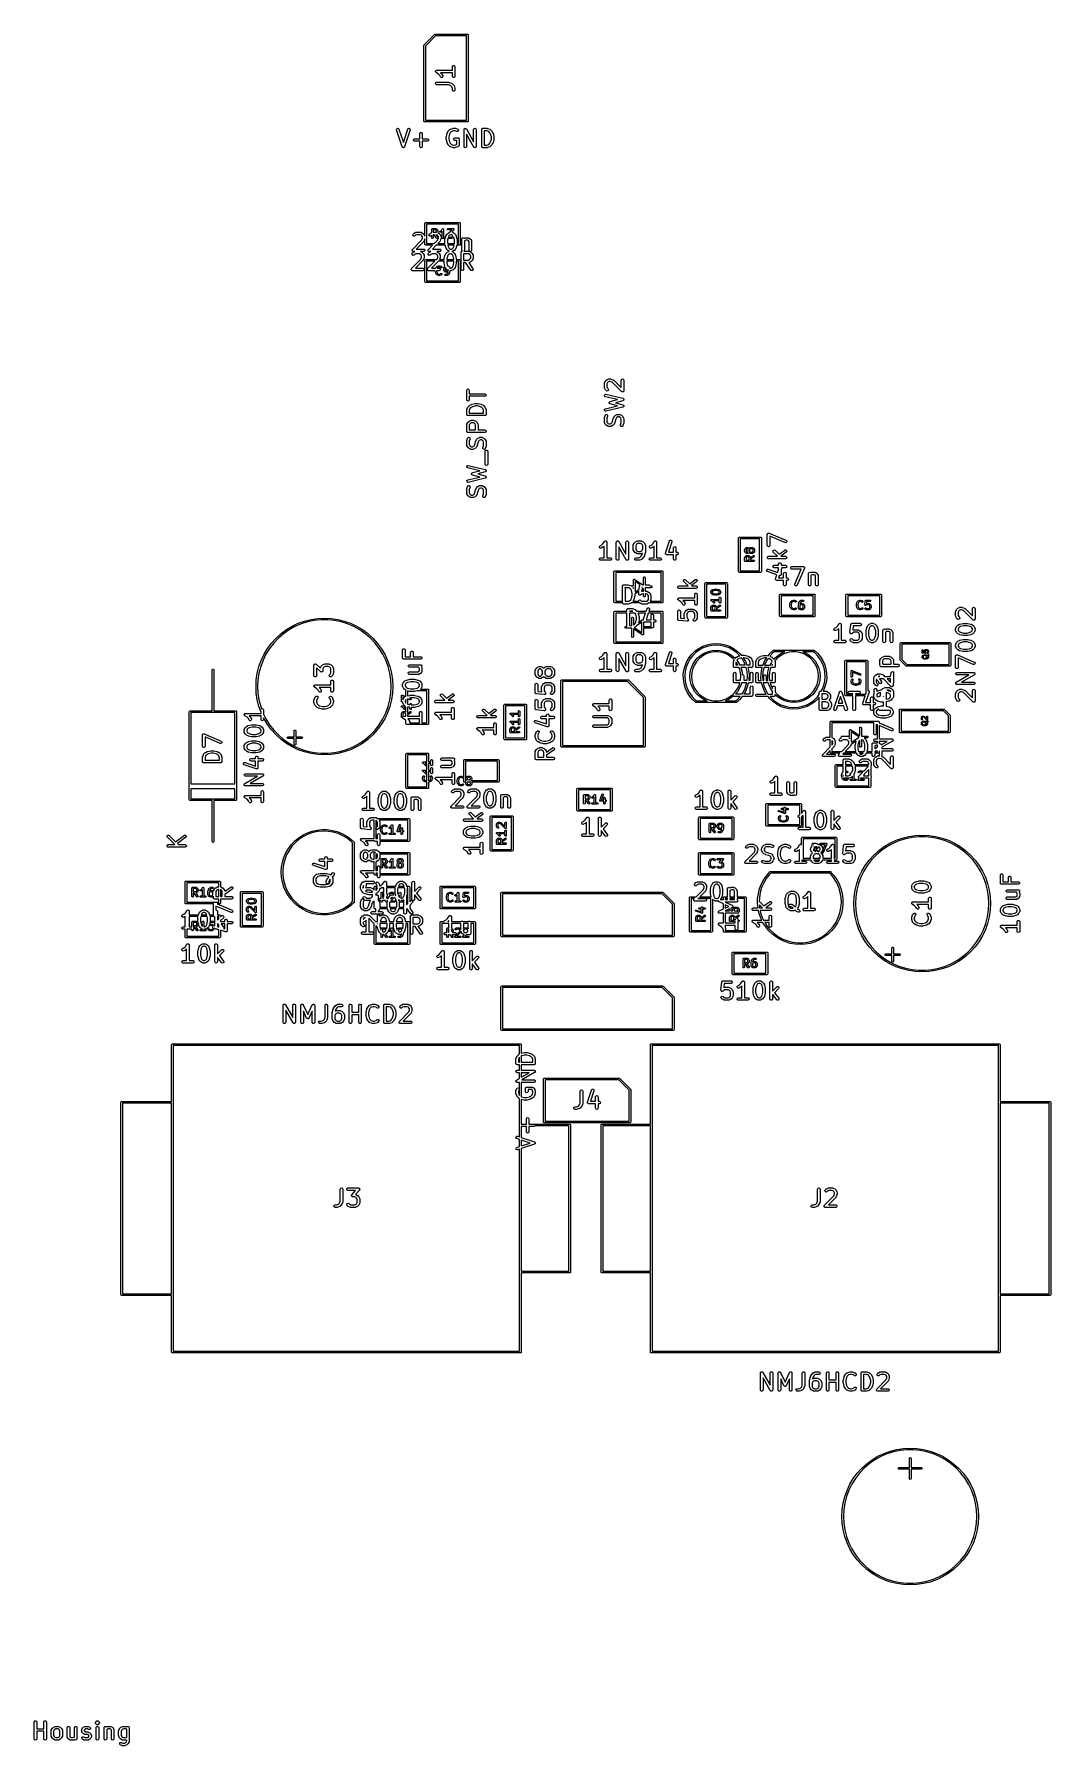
# Model space of a CAD drawing. Extents: x 4.34 to 6.71, y -6.1 to -2.11.
import ezdxf

# ---------------------------------------------------------------- set-up
doc = ezdxf.new("R2010")
doc.units = 0
doc.header["$MEASUREMENT"] = 0
doc.layers.add('BLACK', color=7, linetype='CONTINUOUS')

msp = doc.modelspace()

# ---------------------------------------------------------------- linework, layer by layer
at = {"layer": 'BLACK', "linetype": 'CONTINUOUS'}
for p, q in [((5.24428, -2.13896), (5.26928, -2.11396)), ((5.26928, -2.11396), (5.27067, -2.11339)), ((5.27067, -2.11339), (5.34567, -2.11339)), ((5.34567, -2.11339), (5.34706, -2.11396)), ((5.34706, -2.11396), (5.34764, -2.11535)), ((5.2437, -2.14035), (5.24428, -2.13896)), ((5.2437, -2.31535), (5.2437, -2.14035)), ((5.27148, -2.11732), (5.24764, -2.14117)), ((5.24764, -2.14117), (5.24764, -2.31339)), ((5.3437, -2.11732), (5.27148, -2.11732)), ((5.3437, -2.31339), (5.3437, -2.11732)), ((5.34764, -2.11535), (5.34764, -2.31535)), ((5.31062, -2.18911), (5.3108, -2.1881)), ((5.31062, -2.1974), (5.31062, -2.18911)), ((5.3108, -2.1881), (5.3121, -2.18655)), ((5.3121, -2.18655), (5.31409, -2.1862)), ((5.31409, -2.1862), (5.31584, -2.18721)), ((5.31584, -2.18721), (5.31653, -2.18911)), ((5.31653, -2.18911), (5.31653, -2.2116)), ((5.27126, -2.20017), (5.27133, -2.20001)), ((5.2715, -2.20099), (5.27126, -2.20017)), ((5.2713, -2.19984), (5.27173, -2.1991)), ((5.27133, -2.20001), (5.2713, -2.19984)), ((5.2713, -2.22796), (5.27231, -2.22622)), ((5.27165, -2.22995), (5.2713, -2.22796)), ((5.27165, -2.20183), (5.2715, -2.20099)), ((5.27178, -2.20194), (5.27165, -2.20183)), ((5.2732, -2.23125), (5.27165, -2.22995)), ((5.27173, -2.1991), (5.27207, -2.19832)), ((5.27183, -2.2021), (5.27178, -2.20194)), ((5.27257, -2.20281), (5.27183, -2.2021)), ((5.27207, -2.19832), (5.27222, -2.19824)), ((5.27222, -2.19824), (5.27231, -2.19809)), ((5.27231, -2.19809), (5.27311, -2.1978)), ((5.27231, -2.22622), (5.27421, -2.22552)), ((5.27795, -2.2064), (5.27257, -2.20281)), ((5.27311, -2.1978), (5.27388, -2.19742)), ((5.27421, -2.23143), (5.2732, -2.23125)), ((5.27388, -2.19742), (5.27405, -2.19746)), ((5.27405, -2.19746), (5.27421, -2.1974)), ((5.27421, -2.1974), (5.31062, -2.1974)), ((5.27421, -2.22552), (5.30233, -2.22552)), ((5.30185, -2.23143), (5.27421, -2.23143)), ((5.28115, -2.2096), (5.27795, -2.2064)), ((5.28281, -2.21293), (5.28115, -2.2096)), ((5.28428, -2.21431), (5.28281, -2.21293)), ((5.31062, -2.20331), (5.28321, -2.20331)), ((5.28321, -2.20331), (5.28567, -2.20577)), ((5.2863, -2.21443), (5.28428, -2.21431)), ((5.28567, -2.20577), (5.28617, -2.20649)), ((5.28617, -2.20649), (5.28622, -2.20653)), ((5.28622, -2.20653), (5.2881, -2.21028)), ((5.28792, -2.21323), (5.2863, -2.21443)), ((5.28839, -2.21127), (5.28792, -2.21323)), ((5.2881, -2.21028), (5.28839, -2.21127)), ((5.30636, -2.23293), (5.30185, -2.23143)), ((5.30233, -2.22552), (5.3032, -2.22568)), ((5.3032, -2.22568), (5.30326, -2.22568)), ((5.30326, -2.22568), (5.30888, -2.22755)), ((5.30912, -2.2357), (5.30636, -2.23293)), ((5.30888, -2.22755), (5.30979, -2.22804)), ((5.30979, -2.22804), (5.30988, -2.22819)), ((5.30988, -2.22819), (5.31004, -2.22826)), ((5.31004, -2.22826), (5.31379, -2.23201)), ((5.31062, -2.2116), (5.31062, -2.20331)), ((5.31131, -2.2135), (5.31062, -2.2116)), ((5.31306, -2.21451), (5.31131, -2.2135)), ((5.31505, -2.21416), (5.31306, -2.21451)), ((5.31379, -2.23201), (5.31438, -2.23285)), ((5.31438, -2.23285), (5.31439, -2.23303)), ((5.31439, -2.23303), (5.3145, -2.23317)), ((5.3145, -2.23317), (5.31638, -2.23879)), ((5.31635, -2.21261), (5.31505, -2.21416)), ((5.31653, -2.2116), (5.31635, -2.21261)), ((5.31062, -2.24021), (5.30912, -2.2357)), ((5.31062, -2.24348), (5.31062, -2.24021)), ((5.31131, -2.24537), (5.31062, -2.24348)), ((5.31306, -2.24638), (5.31131, -2.24537)), ((5.31505, -2.24603), (5.31306, -2.24638)), ((5.31635, -2.24449), (5.31505, -2.24603)), ((5.31653, -2.24348), (5.31635, -2.24449)), ((5.31638, -2.23879), (5.31651, -2.23967)), ((5.31651, -2.23967), (5.31653, -2.23973)), ((5.31653, -2.23973), (5.31653, -2.24348)), ((5.24764, -2.31339), (5.3437, -2.31339)), ((5.18023, -2.33554), (5.18097, -2.33366)), ((5.18038, -2.33656), (5.18023, -2.33554)), ((5.19351, -2.37593), (5.18038, -2.33656)), ((5.18097, -2.33366), (5.18275, -2.3327)), ((5.18275, -2.3327), (5.18473, -2.33311)), ((5.18473, -2.33311), (5.18598, -2.33469)), ((5.18598, -2.33469), (5.19631, -2.36566)), ((5.19631, -2.36566), (5.20663, -2.33469)), ((5.21223, -2.33656), (5.19911, -2.37593)), ((5.20663, -2.33469), (5.20712, -2.33379)), ((5.20712, -2.33379), (5.20884, -2.33273)), ((5.20884, -2.33273), (5.21084, -2.33303)), ((5.21084, -2.33303), (5.21218, -2.33454)), ((5.21218, -2.33454), (5.21223, -2.33656)), ((5.2346, -2.345), (5.23478, -2.34399)), ((5.2346, -2.35704), (5.2346, -2.345)), ((5.23478, -2.34399), (5.23608, -2.34244)), ((5.23608, -2.34244), (5.23806, -2.34209)), ((5.23806, -2.34209), (5.23981, -2.3431)), ((5.23981, -2.3431), (5.2405, -2.345)), ((5.2405, -2.345), (5.2405, -2.35704)), ((5.24428, -2.31675), (5.2437, -2.31535)), ((5.2437, -2.31535), (5.2437, -2.31535)), ((5.24567, -2.31732), (5.24428, -2.31675)), ((5.34567, -2.31732), (5.24567, -2.31732)), ((5.29647, -2.3525), (5.29657, -2.35192)), ((5.29647, -2.35812), (5.29647, -2.3525)), ((5.29655, -2.35178), (5.29843, -2.34428)), ((5.29657, -2.35192), (5.29655, -2.35178)), ((5.29843, -2.34428), (5.29864, -2.34381)), ((5.29864, -2.34381), (5.29865, -2.34368)), ((5.29865, -2.34368), (5.30053, -2.33993)), ((5.30053, -2.33993), (5.30105, -2.33922)), ((5.30105, -2.33922), (5.30108, -2.33916)), ((5.30108, -2.33916), (5.30483, -2.33541)), ((5.30408, -2.34603), (5.30237, -2.35286)), ((5.30237, -2.35286), (5.30237, -2.35776)), ((5.3056, -2.343), (5.30408, -2.34603)), ((5.30483, -2.33541), (5.30567, -2.33482)), ((5.30851, -2.34008), (5.3056, -2.343)), ((5.30567, -2.33482), (5.30585, -2.33481)), ((5.30585, -2.33481), (5.30598, -2.3347)), ((5.30598, -2.3347), (5.31161, -2.33282)), ((5.31302, -2.33858), (5.30851, -2.34008)), ((5.31161, -2.33282), (5.31248, -2.33269)), ((5.31248, -2.33269), (5.31254, -2.33267)), ((5.31254, -2.33267), (5.31817, -2.33267)), ((5.31747, -2.33858), (5.31302, -2.33858)), ((5.3206, -2.34014), (5.31747, -2.33858)), ((5.31817, -2.33267), (5.31918, -2.33285)), ((5.31918, -2.33285), (5.31931, -2.33296)), ((5.31931, -2.33296), (5.31949, -2.33298)), ((5.31949, -2.33298), (5.32324, -2.33486)), ((5.3226, -2.34037), (5.3206, -2.34014)), ((5.32429, -2.33926), (5.3226, -2.34037)), ((5.32324, -2.33486), (5.32406, -2.33547)), ((5.32406, -2.33547), (5.32486, -2.33732)), ((5.32486, -2.33732), (5.32429, -2.33926)), ((5.33771, -2.33562), (5.33789, -2.33461)), ((5.33771, -2.37499), (5.33771, -2.33562)), ((5.33789, -2.33461), (5.33806, -2.3344)), ((5.33806, -2.3344), (5.33811, -2.33414)), ((5.33811, -2.33414), (5.3387, -2.33365)), ((5.3387, -2.33365), (5.33919, -2.33307)), ((5.33919, -2.33307), (5.33946, -2.33302)), ((5.33946, -2.33302), (5.33967, -2.33284)), ((5.33967, -2.33284), (5.34043, -2.33285)), ((5.34043, -2.33285), (5.34118, -2.33271)), ((5.34118, -2.33271), (5.34141, -2.33285)), ((5.34141, -2.33285), (5.34169, -2.33285)), ((5.34169, -2.33285), (5.34227, -2.33334)), ((5.34227, -2.33334), (5.34293, -2.33372)), ((5.34293, -2.33372), (5.34302, -2.33398)), ((5.34302, -2.33398), (5.34323, -2.33416)), ((5.34323, -2.33416), (5.36021, -2.36387)), ((5.3606, -2.37646), (5.34362, -2.34674)), ((5.34362, -2.34674), (5.34362, -2.37499)), ((5.34706, -2.31675), (5.34567, -2.31732)), ((5.34764, -2.31535), (5.34706, -2.31675)), ((5.36021, -2.33562), (5.36039, -2.33461)), ((5.36021, -2.36387), (5.36021, -2.33562)), ((5.36039, -2.33461), (5.36168, -2.33307)), ((5.36168, -2.33307), (5.36367, -2.33271)), ((5.36367, -2.33271), (5.36542, -2.33372)), ((5.36542, -2.33372), (5.36611, -2.33562)), ((5.36611, -2.33562), (5.36611, -2.37499)), ((5.37896, -2.33562), (5.37902, -2.33524)), ((5.37896, -2.37499), (5.37896, -2.33562)), ((5.379, -2.33511), (5.37907, -2.335)), ((5.37902, -2.33524), (5.379, -2.33511)), ((5.37907, -2.335), (5.37913, -2.33461)), ((5.37913, -2.33461), (5.37963, -2.33403)), ((5.37963, -2.33403), (5.38001, -2.33336)), ((5.38001, -2.33336), (5.38026, -2.33327)), ((5.38026, -2.33327), (5.38043, -2.33307)), ((5.38043, -2.33307), (5.38119, -2.33293)), ((5.38119, -2.33293), (5.38191, -2.33267)), ((5.38191, -2.33267), (5.39128, -2.33267)), ((5.3908, -2.33858), (5.38486, -2.33858)), ((5.38486, -2.33858), (5.38486, -2.37204)), ((5.39531, -2.34008), (5.3908, -2.33858)), ((5.39128, -2.33267), (5.39215, -2.33282)), ((5.39215, -2.33282), (5.39222, -2.33282)), ((5.39222, -2.33282), (5.39784, -2.3347)), ((5.39823, -2.343), (5.39531, -2.34008)), ((5.39784, -2.3347), (5.39874, -2.33518)), ((5.39974, -2.34603), (5.39823, -2.343)), ((5.39874, -2.33518), (5.39883, -2.33534)), ((5.39883, -2.33534), (5.39899, -2.33541)), ((5.39899, -2.33541), (5.40274, -2.33916)), ((5.40145, -2.35286), (5.39974, -2.34603)), ((5.40145, -2.35776), (5.40145, -2.35286)), ((5.40274, -2.33916), (5.40325, -2.33988)), ((5.40325, -2.33988), (5.4033, -2.33993)), ((5.4033, -2.33993), (5.40517, -2.34368)), ((5.40517, -2.34368), (5.40532, -2.34416)), ((5.40532, -2.34416), (5.4054, -2.34428)), ((5.4054, -2.34428), (5.40727, -2.35178)), ((5.40727, -2.35178), (5.40731, -2.35237)), ((5.40731, -2.35237), (5.40736, -2.3525)), ((5.40736, -2.3525), (5.40736, -2.35812)), ((5.19356, -2.37599), (5.19351, -2.37593)), ((5.19356, -2.37608), (5.19356, -2.37599)), ((5.19418, -2.37678), (5.19356, -2.37608)), ((5.19476, -2.37751), (5.19418, -2.37678)), ((5.19484, -2.37753), (5.19476, -2.37751)), ((5.1949, -2.37759), (5.19484, -2.37753)), ((5.19582, -2.37773), (5.1949, -2.37759)), ((5.19674, -2.37791), (5.19582, -2.37773)), ((5.19681, -2.37787), (5.19674, -2.37791)), ((5.1969, -2.37789), (5.19681, -2.37787)), ((5.19769, -2.3774), (5.1969, -2.37789)), ((5.19852, -2.37695), (5.19769, -2.3774)), ((5.19855, -2.37687), (5.19852, -2.37695)), ((5.19862, -2.37683), (5.19855, -2.37687)), ((5.19911, -2.37593), (5.19862, -2.37683)), ((5.21965, -2.35948), (5.22066, -2.35773)), ((5.22, -2.36147), (5.21965, -2.35948)), ((5.22154, -2.36277), (5.22, -2.36147)), ((5.22066, -2.35773), (5.22255, -2.35704)), ((5.22255, -2.36295), (5.22154, -2.36277)), ((5.22255, -2.35704), (5.2346, -2.35704)), ((5.2346, -2.36295), (5.22255, -2.36295)), ((5.2346, -2.37499), (5.2346, -2.36295)), ((5.23529, -2.37689), (5.2346, -2.37499)), ((5.23704, -2.3779), (5.23529, -2.37689)), ((5.23903, -2.37755), (5.23704, -2.3779)), ((5.24033, -2.376), (5.23903, -2.37755)), ((5.2405, -2.37499), (5.24033, -2.376)), ((5.2405, -2.35704), (5.25255, -2.35704)), ((5.25255, -2.36295), (5.2405, -2.36295)), ((5.2405, -2.36295), (5.2405, -2.37499)), ((5.25255, -2.35704), (5.25356, -2.35722)), ((5.25445, -2.36226), (5.25255, -2.36295)), ((5.25356, -2.35722), (5.25511, -2.35852)), ((5.25546, -2.36051), (5.25445, -2.36226)), ((5.25511, -2.35852), (5.25546, -2.36051)), ((5.29651, -2.35825), (5.29647, -2.35812)), ((5.29655, -2.35884), (5.29651, -2.35825)), ((5.29843, -2.36634), (5.29655, -2.35884)), ((5.29851, -2.36645), (5.29843, -2.36634)), ((5.29865, -2.36694), (5.29851, -2.36645)), ((5.30053, -2.37069), (5.29865, -2.36694)), ((5.30057, -2.37073), (5.30053, -2.37069)), ((5.30108, -2.37146), (5.30057, -2.37073)), ((5.30483, -2.37521), (5.30108, -2.37146)), ((5.30237, -2.35776), (5.30408, -2.36459)), ((5.30408, -2.36459), (5.3056, -2.36762)), ((5.30499, -2.37528), (5.30483, -2.37521)), ((5.30508, -2.37543), (5.30499, -2.37528)), ((5.30598, -2.37592), (5.30508, -2.37543)), ((5.3056, -2.36762), (5.30851, -2.37054)), ((5.31161, -2.37779), (5.30598, -2.37592)), ((5.30851, -2.37054), (5.31302, -2.37204)), ((5.31167, -2.37779), (5.31161, -2.37779)), ((5.31254, -2.37795), (5.31167, -2.37779)), ((5.31629, -2.37795), (5.31254, -2.37795)), ((5.31302, -2.37204), (5.31581, -2.37204)), ((5.31338, -2.35761), (5.31439, -2.35586)), ((5.31373, -2.3596), (5.31338, -2.35761)), ((5.31528, -2.36089), (5.31373, -2.3596)), ((5.31439, -2.35586), (5.31629, -2.35517)), ((5.31629, -2.36107), (5.31528, -2.36089)), ((5.31581, -2.37204), (5.32032, -2.37054)), ((5.31629, -2.35517), (5.32379, -2.35517)), ((5.32084, -2.36107), (5.31629, -2.36107)), ((5.31635, -2.37792), (5.31629, -2.37795)), ((5.31723, -2.37779), (5.31635, -2.37792)), ((5.32285, -2.37592), (5.31723, -2.37779)), ((5.32032, -2.37054), (5.32084, -2.37002)), ((5.32084, -2.37002), (5.32084, -2.36107)), ((5.32299, -2.37581), (5.32285, -2.37592)), ((5.32316, -2.37579), (5.32299, -2.37581)), ((5.324, -2.37521), (5.32316, -2.37579)), ((5.32379, -2.35517), (5.32417, -2.35523)), ((5.32588, -2.37333), (5.324, -2.37521)), ((5.32417, -2.35523), (5.3243, -2.35521)), ((5.3243, -2.35521), (5.32442, -2.35528)), ((5.32442, -2.35528), (5.3248, -2.35535)), ((5.3248, -2.35535), (5.32539, -2.35584)), ((5.32539, -2.35584), (5.32605, -2.35622)), ((5.32615, -2.37275), (5.32588, -2.37333)), ((5.32605, -2.35622), (5.32614, -2.35647)), ((5.32614, -2.35647), (5.32635, -2.35664)), ((5.32657, -2.37225), (5.32615, -2.37275)), ((5.32635, -2.35664), (5.32648, -2.3574)), ((5.32648, -2.3574), (5.32674, -2.35812)), ((5.32668, -2.37162), (5.32657, -2.37225)), ((5.32673, -2.3715), (5.32668, -2.37162)), ((5.32674, -2.37124), (5.32671, -2.37142)), ((5.32671, -2.37142), (5.32673, -2.3715)), ((5.32674, -2.35812), (5.32674, -2.37124)), ((5.3384, -2.37689), (5.33771, -2.37499)), ((5.34015, -2.3779), (5.3384, -2.37689)), ((5.34214, -2.37755), (5.34015, -2.3779)), ((5.34344, -2.376), (5.34214, -2.37755)), ((5.34362, -2.37499), (5.34344, -2.376)), ((5.36081, -2.37663), (5.3606, -2.37646)), ((5.3609, -2.37689), (5.36081, -2.37663)), ((5.36156, -2.37727), (5.3609, -2.37689)), ((5.36214, -2.37776), (5.36156, -2.37727)), ((5.36241, -2.37776), (5.36214, -2.37776)), ((5.36265, -2.3779), (5.36241, -2.37776)), ((5.3634, -2.37777), (5.36265, -2.3779)), ((5.36416, -2.37777), (5.3634, -2.37777)), ((5.36437, -2.3776), (5.36416, -2.37777)), ((5.36464, -2.37755), (5.36437, -2.3776)), ((5.36513, -2.37697), (5.36464, -2.37755)), ((5.36571, -2.37648), (5.36513, -2.37697)), ((5.36576, -2.37621), (5.36571, -2.37648)), ((5.36594, -2.376), (5.36576, -2.37621)), ((5.36611, -2.37499), (5.36594, -2.376)), ((5.37922, -2.37571), (5.37896, -2.37499)), ((5.37935, -2.37647), (5.37922, -2.37571)), ((5.37956, -2.37664), (5.37935, -2.37647)), ((5.37965, -2.37689), (5.37956, -2.37664)), ((5.38031, -2.37727), (5.37965, -2.37689)), ((5.3809, -2.37777), (5.38031, -2.37727)), ((5.38128, -2.37784), (5.3809, -2.37777)), ((5.3814, -2.3779), (5.38128, -2.37784)), ((5.38152, -2.37788), (5.3814, -2.3779)), ((5.38191, -2.37795), (5.38152, -2.37788)), ((5.39128, -2.37795), (5.38191, -2.37795)), ((5.38486, -2.37204), (5.3908, -2.37204)), ((5.3908, -2.37204), (5.39531, -2.37054)), ((5.39134, -2.37792), (5.39128, -2.37795)), ((5.39222, -2.37779), (5.39134, -2.37792)), ((5.39784, -2.37592), (5.39222, -2.37779)), ((5.39531, -2.37054), (5.39823, -2.36762)), ((5.39798, -2.37581), (5.39784, -2.37592)), ((5.39815, -2.37579), (5.39798, -2.37581)), ((5.39899, -2.37521), (5.39815, -2.37579)), ((5.39823, -2.36762), (5.39974, -2.36459)), ((5.40274, -2.37146), (5.39899, -2.37521)), ((5.39974, -2.36459), (5.40145, -2.35776)), ((5.40277, -2.3714), (5.40274, -2.37146)), ((5.4033, -2.37069), (5.40277, -2.3714)), ((5.40517, -2.36694), (5.4033, -2.37069)), ((5.40519, -2.3668), (5.40517, -2.36694)), ((5.4054, -2.36634), (5.40519, -2.3668)), ((5.40727, -2.35884), (5.4054, -2.36634)), ((5.40736, -2.35812), (5.40726, -2.3587)), ((5.40726, -2.3587), (5.40727, -2.35884)), ((5.24646, -2.55413), (5.24703, -2.55274)), ((5.24703, -2.55274), (5.24843, -2.55217)), ((5.24843, -2.55217), (5.32717, -2.55217)), ((5.32717, -2.55217), (5.32856, -2.55274)), ((5.32856, -2.55274), (5.32913, -2.55413)), ((5.21728, -2.61503), (5.23928, -2.59303)), ((5.2183, -2.58124), (5.21915, -2.57941)), ((5.21882, -2.58319), (5.2183, -2.58124)), ((5.22048, -2.58435), (5.21882, -2.58319)), ((5.21915, -2.57941), (5.22103, -2.57754)), ((5.22249, -2.58417), (5.22048, -2.58435)), ((5.22103, -2.57754), (5.22175, -2.57703)), ((5.22175, -2.57703), (5.2218, -2.57698)), ((5.2218, -2.57698), (5.22554, -2.57511)), ((5.22333, -2.58359), (5.22249, -2.58417)), ((5.22486, -2.58205), (5.22333, -2.58359)), ((5.22756, -2.5807), (5.22486, -2.58205)), ((5.22554, -2.57511), (5.22653, -2.57482)), ((5.22653, -2.57482), (5.2267, -2.57486)), ((5.2267, -2.57486), (5.22687, -2.5748)), ((5.22687, -2.5748), (5.23624, -2.5748)), ((5.23554, -2.5807), (5.22756, -2.5807)), ((5.23824, -2.58205), (5.23554, -2.5807)), ((5.23624, -2.5748), (5.23725, -2.57497)), ((5.23725, -2.57497), (5.23738, -2.57509)), ((5.23738, -2.57509), (5.23756, -2.57511)), ((5.23756, -2.57511), (5.24131, -2.57698)), ((5.23944, -2.58325), (5.23824, -2.58205)), ((5.23928, -2.59303), (5.24079, -2.58852)), ((5.24079, -2.58594), (5.23944, -2.58325)), ((5.24079, -2.58852), (5.24079, -2.58594)), ((5.24131, -2.57698), (5.24202, -2.57751)), ((5.24202, -2.57751), (5.24208, -2.57754)), ((5.24208, -2.57754), (5.24395, -2.57941)), ((5.24395, -2.57941), (5.24446, -2.58013)), ((5.24446, -2.58013), (5.2445, -2.58018)), ((5.2445, -2.58018), (5.24638, -2.58393)), ((5.24646, -2.59018), (5.24466, -2.59556)), ((5.24638, -2.58393), (5.24646, -2.58419)), ((5.24646, -2.58419), (5.24646, -2.55413)), ((5.24646, -2.60335), (5.24646, -2.59018)), ((5.25039, -2.5561), (5.25039, -2.60138)), ((5.3252, -2.5561), (5.25039, -2.5561)), ((5.25579, -2.58124), (5.25665, -2.57941)), ((5.25632, -2.58319), (5.25579, -2.58124)), ((5.25797, -2.58435), (5.25632, -2.58319)), ((5.25665, -2.57941), (5.25852, -2.57754)), ((5.25998, -2.58417), (5.25797, -2.58435)), ((5.25852, -2.57754), (5.25925, -2.57703)), ((5.25925, -2.57703), (5.25929, -2.57698)), ((5.25929, -2.57698), (5.26232, -2.57547)), ((5.26082, -2.58359), (5.25998, -2.58417)), ((5.26232, -2.58209), (5.26082, -2.58359)), ((5.26232, -2.568), (5.26278, -2.56688)), ((5.26232, -2.57547), (5.26232, -2.568)), ((5.26232, -2.58768), (5.26232, -2.58209)), ((5.26278, -2.5888), (5.26232, -2.58768)), ((5.26278, -2.56688), (5.26389, -2.56642)), ((5.26389, -2.58926), (5.26278, -2.5888)), ((5.26389, -2.56642), (5.27139, -2.56642)), ((5.26501, -2.5888), (5.26389, -2.58926)), ((5.26547, -2.58768), (5.26501, -2.5888)), ((5.27102, -2.56957), (5.26547, -2.56957)), ((5.26547, -2.56957), (5.26547, -2.5748)), ((5.26547, -2.5748), (5.27326, -2.5748)), ((5.26833, -2.5807), (5.26547, -2.5807)), ((5.26547, -2.5807), (5.26547, -2.58768)), ((5.27385, -2.58859), (5.26833, -2.5807)), ((5.26843, -2.60138), (5.27678, -2.59303)), ((5.27233, -2.57023), (5.27102, -2.56957)), ((5.27139, -2.56642), (5.27173, -2.56656)), ((5.27173, -2.56656), (5.2721, -2.56659)), ((5.2721, -2.56659), (5.27397, -2.56753)), ((5.27304, -2.5807), (5.27218, -2.5807)), ((5.27218, -2.5807), (5.27643, -2.58678)), ((5.27291, -2.57081), (5.27233, -2.57023)), ((5.27357, -2.57212), (5.27291, -2.57081)), ((5.27573, -2.58205), (5.27304, -2.5807)), ((5.27326, -2.5748), (5.27357, -2.57419)), ((5.27357, -2.57419), (5.27357, -2.57212)), ((5.27487, -2.58923), (5.27385, -2.58859)), ((5.27397, -2.56753), (5.27414, -2.56772)), ((5.27414, -2.56772), (5.27438, -2.56782)), ((5.27438, -2.56782), (5.27532, -2.56876)), ((5.27604, -2.58897), (5.27487, -2.58923)), ((5.27532, -2.56876), (5.27542, -2.569)), ((5.27542, -2.569), (5.27561, -2.56917)), ((5.27561, -2.56917), (5.27655, -2.57104)), ((5.27693, -2.58325), (5.27573, -2.58205)), ((5.27669, -2.58796), (5.27604, -2.58897)), ((5.27655, -2.57526), (5.27631, -2.57574)), ((5.27631, -2.57574), (5.2788, -2.57698)), ((5.27643, -2.58678), (5.27669, -2.58796)), ((5.27655, -2.57104), (5.27658, -2.57141)), ((5.27658, -2.5749), (5.27655, -2.57526)), ((5.27658, -2.57141), (5.27672, -2.57175)), ((5.27672, -2.57456), (5.27658, -2.5749)), ((5.27672, -2.57175), (5.27672, -2.57456)), ((5.27678, -2.59303), (5.27828, -2.58852)), ((5.27828, -2.58594), (5.27693, -2.58325)), ((5.27828, -2.58852), (5.27828, -2.58594)), ((5.2788, -2.57698), (5.27951, -2.57751)), ((5.27951, -2.57751), (5.27957, -2.57754)), ((5.27957, -2.57754), (5.28145, -2.57941)), ((5.28115, -2.57312), (5.28194, -2.57221)), ((5.28123, -2.57433), (5.28115, -2.57312)), ((5.28214, -2.57512), (5.28123, -2.57433)), ((5.28145, -2.57941), (5.28195, -2.58013)), ((5.28194, -2.57221), (5.28358, -2.57139)), ((5.28195, -2.58013), (5.282, -2.58018)), ((5.282, -2.58018), (5.28387, -2.58393)), ((5.28334, -2.57503), (5.28214, -2.57512)), ((5.28403, -2.58993), (5.28216, -2.59556)), ((5.28522, -2.57409), (5.28334, -2.57503)), ((5.28358, -2.57139), (5.28517, -2.56981)), ((5.28387, -2.58393), (5.28417, -2.58491)), ((5.28414, -2.58926), (5.28403, -2.58987)), ((5.28403, -2.58987), (5.28403, -2.58993)), ((5.28417, -2.58491), (5.28413, -2.58508)), ((5.28413, -2.58508), (5.28419, -2.58525)), ((5.28826, -2.58926), (5.28414, -2.58926)), ((5.28419, -2.58525), (5.28419, -2.58611)), ((5.28419, -2.58611), (5.28669, -2.58611)), ((5.28517, -2.56981), (5.28695, -2.56712)), ((5.28539, -2.5739), (5.28522, -2.57409)), ((5.28563, -2.5738), (5.28539, -2.5739)), ((5.28669, -2.57274), (5.28563, -2.5738)), ((5.28669, -2.58611), (5.28669, -2.57274)), ((5.28695, -2.56712), (5.28709, -2.56703)), ((5.28709, -2.56703), (5.28715, -2.56688)), ((5.28715, -2.56688), (5.28757, -2.56671)), ((5.28757, -2.56671), (5.28796, -2.56645)), ((5.28796, -2.56645), (5.28811, -2.56649)), ((5.28811, -2.56649), (5.28826, -2.56642)), ((5.28826, -2.56642), (5.28869, -2.5666)), ((5.29389, -2.58926), (5.28826, -2.58926)), ((5.28869, -2.5666), (5.28914, -2.56669)), ((5.28914, -2.56669), (5.28923, -2.56682)), ((5.28923, -2.56682), (5.28938, -2.56688)), ((5.28938, -2.56688), (5.28955, -2.56731)), ((5.28955, -2.56731), (5.28981, -2.56769)), ((5.28981, -2.56769), (5.28978, -2.56785)), ((5.28978, -2.56785), (5.28984, -2.568)), ((5.28984, -2.568), (5.28984, -2.58611)), ((5.28984, -2.58611), (5.29389, -2.58611)), ((5.29328, -2.59275), (5.29338, -2.59217)), ((5.29328, -2.60138), (5.29328, -2.59275)), ((5.29337, -2.59203), (5.29408, -2.58918)), ((5.29338, -2.59217), (5.29337, -2.59203)), ((5.29389, -2.58611), (5.29476, -2.58647)), ((5.29408, -2.58918), (5.29389, -2.58926)), ((5.29476, -2.58647), (5.29524, -2.58453)), ((5.29524, -2.58453), (5.29545, -2.58407)), ((5.29545, -2.58407), (5.29547, -2.58393)), ((5.29547, -2.58393), (5.29734, -2.58018)), ((5.29734, -2.58018), (5.29787, -2.57947)), ((5.29787, -2.57947), (5.29789, -2.57941)), ((5.29789, -2.57941), (5.29977, -2.57754)), ((5.29888, -2.568), (5.29934, -2.56688)), ((5.29934, -2.56911), (5.29888, -2.568)), ((5.30048, -2.58794), (5.29918, -2.59311)), ((5.29918, -2.59311), (5.29918, -2.60138)), ((5.29934, -2.56688), (5.30045, -2.56642)), ((5.30045, -2.56957), (5.29934, -2.56911)), ((5.29977, -2.57754), (5.30049, -2.57703)), ((5.30045, -2.56642), (5.31264, -2.56642)), ((5.30917, -2.56957), (5.30045, -2.56957)), ((5.30051, -2.58796), (5.30048, -2.58794)), ((5.30049, -2.57703), (5.30054, -2.57698)), ((5.30068, -2.58815), (5.30051, -2.58796)), ((5.30054, -2.57698), (5.30429, -2.57511)), ((5.30256, -2.58909), (5.30068, -2.58815)), ((5.30241, -2.58325), (5.30164, -2.58478)), ((5.30164, -2.58478), (5.30232, -2.58545)), ((5.30232, -2.58545), (5.30363, -2.58611)), ((5.30361, -2.58205), (5.30241, -2.58325)), ((5.30292, -2.58912), (5.30256, -2.58909)), ((5.30326, -2.58926), (5.30292, -2.58912)), ((5.30889, -2.58926), (5.30326, -2.58926)), ((5.3063, -2.5807), (5.30361, -2.58205)), ((5.30363, -2.58611), (5.30851, -2.58611)), ((5.30429, -2.57511), (5.30471, -2.57498)), ((5.30471, -2.57498), (5.30489, -2.57446)), ((5.30489, -2.57446), (5.30917, -2.56957)), ((5.30866, -2.5807), (5.3063, -2.5807)), ((5.30851, -2.58611), (5.30983, -2.58545)), ((5.31106, -2.5819), (5.30866, -2.5807)), ((5.30922, -2.58912), (5.30889, -2.58926)), ((5.30959, -2.58909), (5.30922, -2.58912)), ((5.31382, -2.56903), (5.30941, -2.57408)), ((5.30941, -2.57408), (5.30959, -2.57409)), ((5.30959, -2.57409), (5.31147, -2.57503)), ((5.31147, -2.58815), (5.30959, -2.58909)), ((5.30983, -2.58545), (5.3104, -2.58488)), ((5.3104, -2.58488), (5.31106, -2.58356)), ((5.31106, -2.58356), (5.31106, -2.5819)), ((5.31147, -2.57503), (5.31164, -2.57522)), ((5.31164, -2.58796), (5.31147, -2.58815)), ((5.31164, -2.57522), (5.31187, -2.57532)), ((5.31187, -2.58786), (5.31164, -2.58796)), ((5.31187, -2.57532), (5.31265, -2.57609)), ((5.31281, -2.58692), (5.31187, -2.58786)), ((5.31264, -2.56642), (5.31315, -2.56664)), ((5.31265, -2.57609), (5.31443, -2.57698)), ((5.31291, -2.58668), (5.31281, -2.58692)), ((5.31311, -2.58651), (5.31291, -2.58668)), ((5.31365, -2.58543), (5.31311, -2.58651)), ((5.31315, -2.56664), (5.31367, -2.56681)), ((5.31407, -2.58628), (5.31365, -2.58543)), ((5.31367, -2.56681), (5.3137, -2.56686)), ((5.3137, -2.56686), (5.31375, -2.56688)), ((5.31375, -2.56688), (5.31396, -2.5674)), ((5.314, -2.56851), (5.31382, -2.56903)), ((5.31396, -2.5674), (5.31421, -2.56789)), ((5.31421, -2.568), (5.314, -2.56851)), ((5.31578, -2.59311), (5.31407, -2.58628)), ((5.31421, -2.56789), (5.31419, -2.56795)), ((5.31419, -2.56795), (5.31421, -2.568)), ((5.31443, -2.57698), (5.31513, -2.57751)), ((5.31513, -2.57751), (5.31519, -2.57754)), ((5.31519, -2.57754), (5.31707, -2.57941)), ((5.31578, -2.60138), (5.31578, -2.59311)), ((5.31707, -2.57941), (5.31757, -2.58013)), ((5.31757, -2.58013), (5.31762, -2.58018)), ((5.31762, -2.58018), (5.3195, -2.58393)), ((5.3195, -2.58393), (5.31964, -2.58442)), ((5.31964, -2.58442), (5.31972, -2.58453)), ((5.31972, -2.58453), (5.32159, -2.59203)), ((5.32159, -2.59203), (5.32163, -2.59262)), ((5.32163, -2.59262), (5.32168, -2.59275)), ((5.32168, -2.59275), (5.32168, -2.60138)), ((5.3252, -2.60138), (5.3252, -2.5561)), ((5.32913, -2.55413), (5.32913, -2.60335)), ((5.33265, -2.59087), (5.33283, -2.58986)), ((5.33265, -2.61712), (5.33265, -2.59087)), ((5.33283, -2.58986), (5.33413, -2.58831)), ((5.33413, -2.58831), (5.33611, -2.58796)), ((5.33611, -2.58796), (5.33786, -2.58897)), ((5.33786, -2.58897), (5.33795, -2.58921)), ((5.33795, -2.58921), (5.33991, -2.58823)), ((5.33991, -2.58823), (5.34089, -2.58794)), ((5.34089, -2.58794), (5.34106, -2.58798)), ((5.34106, -2.58798), (5.34123, -2.58792)), ((5.34123, -2.58792), (5.34685, -2.58792)), ((5.34685, -2.58792), (5.34786, -2.5881)), ((5.34786, -2.5881), (5.348, -2.58821)), ((5.348, -2.58821), (5.34817, -2.58823)), ((5.34817, -2.58823), (5.35192, -2.59011)), ((5.35192, -2.59011), (5.35274, -2.59072)), ((5.35274, -2.59072), (5.35292, -2.59112)), ((5.35292, -2.59112), (5.35324, -2.59143)), ((5.35324, -2.59143), (5.35512, -2.59518)), ((5.21642, -2.61686), (5.21648, -2.61674)), ((5.21665, -2.61772), (5.21642, -2.61686)), ((5.21642, -2.62573), (5.21728, -2.6239)), ((5.21695, -2.62768), (5.21642, -2.62573)), ((5.21646, -2.61661), (5.2169, -2.61584)), ((5.21648, -2.61674), (5.21646, -2.61661)), ((5.21681, -2.6186), (5.21665, -2.61772)), ((5.21691, -2.61868), (5.21681, -2.6186)), ((5.2169, -2.61584), (5.21728, -2.61503)), ((5.21695, -2.61881), (5.21691, -2.61868)), ((5.21768, -2.61932), (5.21695, -2.61881)), ((5.2186, -2.62884), (5.21695, -2.62768)), ((5.21728, -2.6239), (5.21915, -2.62202)), ((5.21836, -2.61989), (5.21768, -2.61932)), ((5.21854, -2.61993), (5.21836, -2.61989)), ((5.2186, -2.61997), (5.21854, -2.61993)), ((5.21873, -2.61996), (5.2186, -2.61997)), ((5.22061, -2.62866), (5.2186, -2.62884)), ((5.21937, -2.62007), (5.21873, -2.61996)), ((5.21915, -2.62202), (5.21988, -2.62152)), ((5.22272, -2.62007), (5.21937, -2.62007)), ((5.21988, -2.62152), (5.21992, -2.62147)), ((5.21992, -2.62147), (5.22272, -2.62007)), ((5.22145, -2.62807), (5.22061, -2.62866)), ((5.22299, -2.62654), (5.22145, -2.62807)), ((5.22569, -2.62519), (5.22299, -2.62654)), ((5.23367, -2.62519), (5.22569, -2.62519)), ((5.24395, -2.59671), (5.22649, -2.61417)), ((5.22649, -2.61417), (5.24374, -2.61417)), ((5.23636, -2.62654), (5.23367, -2.62519)), ((5.23756, -2.62774), (5.23636, -2.62654)), ((5.24374, -2.62007), (5.23664, -2.62007)), ((5.23664, -2.62007), (5.23943, -2.62147)), ((5.23741, -2.63751), (5.23891, -2.63301)), ((5.23891, -2.63043), (5.23756, -2.62774)), ((5.23891, -2.63301), (5.23891, -2.63043)), ((5.23943, -2.62147), (5.24014, -2.622)), ((5.24014, -2.622), (5.2402, -2.62202)), ((5.2402, -2.62202), (5.24208, -2.6239)), ((5.24208, -2.6239), (5.24258, -2.62462)), ((5.24258, -2.62462), (5.24263, -2.62467)), ((5.24263, -2.62467), (5.2445, -2.62842)), ((5.24374, -2.61417), (5.24475, -2.61434)), ((5.24564, -2.61938), (5.24374, -2.62007)), ((5.24403, -2.59655), (5.24395, -2.59671)), ((5.24418, -2.59646), (5.24403, -2.59655)), ((5.24466, -2.59556), (5.24418, -2.59646)), ((5.2445, -2.62842), (5.2448, -2.6294)), ((5.24475, -2.61434), (5.2463, -2.61564)), ((5.2448, -2.6294), (5.24476, -2.62957)), ((5.24476, -2.62957), (5.24482, -2.62974)), ((5.24482, -2.62974), (5.24482, -2.63349)), ((5.24665, -2.61763), (5.24564, -2.61938)), ((5.2463, -2.61564), (5.24665, -2.61763)), ((5.24703, -2.60474), (5.24646, -2.60335)), ((5.24843, -2.60531), (5.24703, -2.60474)), ((5.26449, -2.60531), (5.24843, -2.60531)), ((5.25039, -2.60138), (5.26843, -2.60138)), ((5.25392, -2.61686), (5.25398, -2.61674)), ((5.25415, -2.61772), (5.25392, -2.61686)), ((5.25392, -2.62573), (5.25477, -2.6239)), ((5.25444, -2.62768), (5.25392, -2.62573)), ((5.25395, -2.61661), (5.2544, -2.61584)), ((5.25398, -2.61674), (5.25395, -2.61661)), ((5.2543, -2.6186), (5.25415, -2.61772)), ((5.25441, -2.61868), (5.2543, -2.6186)), ((5.2544, -2.61584), (5.25477, -2.61503)), ((5.25444, -2.61881), (5.25441, -2.61868)), ((5.25517, -2.61932), (5.25444, -2.61881)), ((5.2561, -2.62884), (5.25444, -2.62768)), ((5.25477, -2.61503), (5.26449, -2.60531)), ((5.25477, -2.6239), (5.25665, -2.62202)), ((5.25585, -2.61989), (5.25517, -2.61932)), ((5.25603, -2.61993), (5.25585, -2.61989)), ((5.2561, -2.61997), (5.25603, -2.61993)), ((5.25623, -2.61996), (5.2561, -2.61997)), ((5.25811, -2.62866), (5.2561, -2.62884)), ((5.25686, -2.62007), (5.25623, -2.61996)), ((5.25665, -2.62202), (5.25737, -2.62152)), ((5.26021, -2.62007), (5.25686, -2.62007)), ((5.25737, -2.62152), (5.25742, -2.62147)), ((5.25742, -2.62147), (5.26021, -2.62007)), ((5.25895, -2.62807), (5.25811, -2.62866)), ((5.26049, -2.62654), (5.25895, -2.62807)), ((5.26318, -2.62519), (5.26049, -2.62654)), ((5.27116, -2.62519), (5.26318, -2.62519)), ((5.27284, -2.60531), (5.26399, -2.61417)), ((5.26399, -2.61417), (5.28123, -2.61417)), ((5.27386, -2.62654), (5.27116, -2.62519)), ((5.29399, -2.60531), (5.27284, -2.60531)), ((5.27506, -2.62774), (5.27386, -2.62654)), ((5.28123, -2.62007), (5.27413, -2.62007)), ((5.27413, -2.62007), (5.27693, -2.62147)), ((5.2749, -2.63751), (5.27641, -2.63301)), ((5.27641, -2.63043), (5.27506, -2.62774)), ((5.27641, -2.63301), (5.27641, -2.63043)), ((5.28145, -2.59671), (5.27678, -2.60138)), ((5.27678, -2.60138), (5.29328, -2.60138)), ((5.27693, -2.62147), (5.27764, -2.622)), ((5.27764, -2.622), (5.2777, -2.62202)), ((5.2777, -2.62202), (5.27957, -2.6239)), ((5.27957, -2.6239), (5.28008, -2.62462)), ((5.28008, -2.62462), (5.28013, -2.62467)), ((5.28013, -2.62467), (5.282, -2.62842)), ((5.28123, -2.61417), (5.28224, -2.61434)), ((5.28313, -2.61938), (5.28123, -2.62007)), ((5.28152, -2.59655), (5.28145, -2.59671)), ((5.28167, -2.59646), (5.28152, -2.59655)), ((5.28216, -2.59556), (5.28167, -2.59646)), ((5.282, -2.62842), (5.28229, -2.6294)), ((5.28224, -2.61434), (5.28379, -2.61564)), ((5.28229, -2.6294), (5.28225, -2.62957)), ((5.28225, -2.62957), (5.28231, -2.62974)), ((5.28231, -2.62974), (5.28231, -2.63349)), ((5.28414, -2.61763), (5.28313, -2.61938)), ((5.28379, -2.61564), (5.28414, -2.61763)), ((5.29149, -2.63652), (5.29337, -2.62902)), ((5.29337, -2.62902), (5.29357, -2.62855)), ((5.29357, -2.62855), (5.29359, -2.62842)), ((5.29359, -2.62842), (5.29547, -2.62467)), ((5.29524, -2.61034), (5.29399, -2.60531)), ((5.29532, -2.61045), (5.29524, -2.61034)), ((5.29547, -2.61094), (5.29532, -2.61045)), ((5.29734, -2.61469), (5.29547, -2.61094)), ((5.29547, -2.62467), (5.29599, -2.62396)), ((5.29599, -2.62396), (5.29602, -2.6239)), ((5.29602, -2.6239), (5.29789, -2.62202)), ((5.29902, -2.63077), (5.29731, -2.6376)), ((5.29739, -2.61473), (5.29734, -2.61469)), ((5.29789, -2.61546), (5.29739, -2.61473)), ((5.29977, -2.61733), (5.29789, -2.61546)), ((5.29789, -2.62202), (5.29862, -2.62152)), ((5.29862, -2.62152), (5.29866, -2.62147)), ((5.29866, -2.62147), (5.30241, -2.6196)), ((5.30053, -2.62774), (5.29902, -2.63077)), ((5.29918, -2.60138), (5.31578, -2.60138)), ((5.29983, -2.61736), (5.29977, -2.61733)), ((5.30054, -2.61789), (5.29983, -2.61736)), ((5.30007, -2.60531), (5.30089, -2.60859)), ((5.31489, -2.60531), (5.30007, -2.60531)), ((5.30173, -2.62654), (5.30053, -2.62774)), ((5.30338, -2.61931), (5.30054, -2.61789)), ((5.30089, -2.60859), (5.30241, -2.61162)), ((5.30443, -2.62519), (5.30173, -2.62654)), ((5.30241, -2.61162), (5.30361, -2.61282)), ((5.30241, -2.6196), (5.30338, -2.61931)), ((5.30361, -2.61282), (5.3063, -2.61417)), ((5.30678, -2.62519), (5.30443, -2.62519)), ((5.3063, -2.61417), (5.30866, -2.61417)), ((5.30948, -2.62654), (5.30678, -2.62519)), ((5.30866, -2.61417), (5.31136, -2.61282)), ((5.31068, -2.62774), (5.30948, -2.62654)), ((5.31068, -2.61976), (5.30971, -2.62005)), ((5.30971, -2.62005), (5.31255, -2.62147)), ((5.31443, -2.61789), (5.31068, -2.61976)), ((5.31219, -2.63077), (5.31068, -2.62774)), ((5.31136, -2.61282), (5.31255, -2.61162)), ((5.3139, -2.6376), (5.31219, -2.63077)), ((5.31255, -2.61162), (5.31407, -2.60859)), ((5.31255, -2.62147), (5.31326, -2.622)), ((5.31326, -2.622), (5.31332, -2.62202)), ((5.31332, -2.62202), (5.31519, -2.6239)), ((5.31407, -2.60859), (5.31489, -2.60531)), ((5.31447, -2.61784), (5.31443, -2.61789)), ((5.31519, -2.61733), (5.31447, -2.61784)), ((5.31707, -2.61546), (5.31519, -2.61733)), ((5.31519, -2.6239), (5.3157, -2.62462)), ((5.3157, -2.62462), (5.31575, -2.62467)), ((5.31575, -2.62467), (5.31762, -2.62842)), ((5.31709, -2.6154), (5.31707, -2.61546)), ((5.31762, -2.61469), (5.31709, -2.6154)), ((5.3195, -2.61094), (5.31762, -2.61469)), ((5.31762, -2.62842), (5.31777, -2.6289)), ((5.31777, -2.6289), (5.31784, -2.62902)), ((5.31784, -2.62902), (5.31972, -2.63652)), ((5.31951, -2.6108), (5.3195, -2.61094)), ((5.31972, -2.61034), (5.31951, -2.6108)), ((5.32097, -2.60531), (5.31972, -2.61034)), ((5.32717, -2.60531), (5.32097, -2.60531)), ((5.32168, -2.60138), (5.3252, -2.60138)), ((5.32856, -2.60474), (5.32717, -2.60531)), ((5.32913, -2.60335), (5.32856, -2.60474)), ((5.33077, -2.62224), (5.33084, -2.62185)), ((5.33077, -2.66161), (5.33077, -2.62224)), ((5.33082, -2.62172), (5.33088, -2.62161)), ((5.33084, -2.62185), (5.33082, -2.62172)), ((5.33088, -2.62161), (5.33095, -2.62123)), ((5.33095, -2.62123), (5.33145, -2.62064)), ((5.33145, -2.62064), (5.33183, -2.61998)), ((5.33183, -2.61998), (5.33208, -2.61988)), ((5.33208, -2.61988), (5.33225, -2.61968)), ((5.33225, -2.61968), (5.33301, -2.61955)), ((5.33334, -2.61902), (5.33265, -2.61712)), ((5.33301, -2.61955), (5.33373, -2.61928)), ((5.3338, -2.61928), (5.33334, -2.61902)), ((5.33373, -2.61928), (5.3338, -2.61928)), ((5.34803, -2.62519), (5.33668, -2.62519)), ((5.33668, -2.62519), (5.33668, -2.63991)), ((5.33838, -2.61813), (5.33741, -2.61928)), ((5.33741, -2.61928), (5.34873, -2.61928)), ((5.33855, -2.61712), (5.33838, -2.61813)), ((5.33923, -2.59517), (5.33855, -2.59584)), ((5.33855, -2.59584), (5.33855, -2.61712)), ((5.34192, -2.59382), (5.33923, -2.59517)), ((5.34615, -2.59382), (5.34192, -2.59382)), ((5.3484, -2.59495), (5.34615, -2.59382)), ((5.35073, -2.62654), (5.34803, -2.62519)), ((5.34952, -2.59719), (5.3484, -2.59495)), ((5.34873, -2.61928), (5.34974, -2.61946)), ((5.34952, -2.61712), (5.34952, -2.59719)), ((5.35021, -2.61902), (5.34952, -2.61712)), ((5.34974, -2.61946), (5.34987, -2.61958)), ((5.34987, -2.61958), (5.35005, -2.6196)), ((5.35005, -2.6196), (5.3538, -2.62147)), ((5.35196, -2.62003), (5.35021, -2.61902)), ((5.35192, -2.62774), (5.35073, -2.62654)), ((5.35327, -2.63043), (5.35192, -2.62774)), ((5.35395, -2.61968), (5.35196, -2.62003)), ((5.35327, -2.63466), (5.35327, -2.63043)), ((5.3538, -2.62147), (5.3545, -2.622)), ((5.35525, -2.61813), (5.35395, -2.61968)), ((5.3545, -2.622), (5.35456, -2.62202)), ((5.35456, -2.62202), (5.35644, -2.6239)), ((5.35512, -2.59518), (5.35541, -2.59616)), ((5.35543, -2.61712), (5.35525, -2.61813)), ((5.35541, -2.59616), (5.35537, -2.59633)), ((5.35537, -2.59633), (5.35543, -2.5965)), ((5.35543, -2.5965), (5.35543, -2.61712)), ((5.35644, -2.6239), (5.35694, -2.62462)), ((5.35694, -2.62462), (5.35699, -2.62467)), ((5.35699, -2.62467), (5.35887, -2.62842)), ((5.35887, -2.62842), (5.35916, -2.6294)), ((5.35916, -2.6294), (5.35912, -2.62957)), ((5.35912, -2.62957), (5.35918, -2.62974)), ((5.35918, -2.62974), (5.35918, -2.63536)), ((5.21455, -2.66135), (5.21461, -2.66123)), ((5.21478, -2.66221), (5.21455, -2.66135)), ((5.21458, -2.66109), (5.21503, -2.66032)), ((5.21461, -2.66123), (5.21458, -2.66109)), ((5.21493, -2.66308), (5.21478, -2.66221)), ((5.21504, -2.66317), (5.21493, -2.66308)), ((5.21503, -2.66032), (5.2154, -2.65952)), ((5.21507, -2.6633), (5.21504, -2.66317)), ((5.2158, -2.66381), (5.21507, -2.6633)), ((5.2154, -2.65952), (5.23741, -2.63751)), ((5.21648, -2.66438), (5.2158, -2.66381)), ((5.21666, -2.66441), (5.21648, -2.66438)), ((5.21673, -2.66446), (5.21666, -2.66441)), ((5.21686, -2.66445), (5.21673, -2.66446)), ((5.21749, -2.66456), (5.21686, -2.66445)), ((5.24186, -2.66456), (5.21749, -2.66456)), ((5.24208, -2.6412), (5.22462, -2.65865)), ((5.22462, -2.65865), (5.24186, -2.65865)), ((5.24186, -2.65865), (5.24287, -2.65883)), ((5.24376, -2.66387), (5.24186, -2.66456)), ((5.24215, -2.64104), (5.24208, -2.6412)), ((5.2423, -2.64095), (5.24215, -2.64104)), ((5.24279, -2.64004), (5.2423, -2.64095)), ((5.24466, -2.63442), (5.24279, -2.64004)), ((5.24287, -2.65883), (5.24442, -2.66013)), ((5.24477, -2.66212), (5.24376, -2.66387)), ((5.24442, -2.66013), (5.24477, -2.66212)), ((5.24482, -2.63349), (5.24466, -2.63435)), ((5.24466, -2.63435), (5.24466, -2.63442)), ((5.24646, -2.64075), (5.24703, -2.63936)), ((5.24646, -2.68996), (5.24646, -2.64075)), ((5.24703, -2.63936), (5.24843, -2.63878)), ((5.24843, -2.63878), (5.27364, -2.63878)), ((5.2697, -2.64272), (5.25039, -2.64272)), ((5.25039, -2.64272), (5.25039, -2.68799)), ((5.25205, -2.66135), (5.2521, -2.66123)), ((5.25228, -2.66221), (5.25205, -2.66135)), ((5.25208, -2.66109), (5.25252, -2.66032)), ((5.2521, -2.66123), (5.25208, -2.66109)), ((5.25243, -2.66308), (5.25228, -2.66221)), ((5.25253, -2.66317), (5.25243, -2.66308)), ((5.25252, -2.66032), (5.2529, -2.65952)), ((5.25257, -2.6633), (5.25253, -2.66317)), ((5.2533, -2.66381), (5.25257, -2.6633)), ((5.2529, -2.65952), (5.2697, -2.64272)), ((5.25398, -2.66438), (5.2533, -2.66381)), ((5.25416, -2.66441), (5.25398, -2.66438)), ((5.25422, -2.66446), (5.25416, -2.66441)), ((5.25435, -2.66445), (5.25422, -2.66446)), ((5.25499, -2.66456), (5.25435, -2.66445)), ((5.27075, -2.66456), (5.25499, -2.66456)), ((5.27805, -2.64272), (5.26212, -2.65865)), ((5.26212, -2.65865), (5.27185, -2.65865)), ((5.27075, -2.66586), (5.27075, -2.66456)), ((5.27083, -2.66605), (5.27075, -2.66586)), ((5.2708, -2.66624), (5.27083, -2.66605)), ((5.27174, -2.66999), (5.2708, -2.66624)), ((5.27184, -2.67014), (5.27174, -2.66999)), ((5.27186, -2.67031), (5.27184, -2.67014)), ((5.27185, -2.65865), (5.27186, -2.65859)), ((5.27186, -2.65859), (5.27279, -2.65672)), ((5.27279, -2.67219), (5.27186, -2.67031)), ((5.27279, -2.65672), (5.27299, -2.65655)), ((5.27299, -2.67236), (5.27279, -2.67219)), ((5.27299, -2.65655), (5.27309, -2.65631)), ((5.27309, -2.6726), (5.27299, -2.67236)), ((5.27309, -2.65631), (5.27496, -2.65444)), ((5.27496, -2.67447), (5.27309, -2.6726)), ((5.27364, -2.63878), (5.2749, -2.63751)), ((5.27936, -2.66456), (5.2739, -2.66456)), ((5.2739, -2.66456), (5.2739, -2.66567)), ((5.2739, -2.66567), (5.27475, -2.66906)), ((5.27475, -2.66906), (5.2755, -2.67055)), ((5.27496, -2.65444), (5.2753, -2.6543)), ((5.2753, -2.6543), (5.27558, -2.65406)), ((5.2755, -2.65836), (5.27535, -2.65865)), ((5.27535, -2.65865), (5.27936, -2.65865)), ((5.27693, -2.65693), (5.2755, -2.65836)), ((5.2755, -2.67055), (5.27693, -2.67198)), ((5.27558, -2.65406), (5.27839, -2.65312)), ((5.27915, -2.65619), (5.27693, -2.65693)), ((5.27693, -2.67198), (5.27915, -2.67272)), ((5.2914, -2.64272), (5.27805, -2.64272)), ((5.27839, -2.65312), (5.27865, -2.65314)), ((5.27865, -2.65314), (5.27889, -2.65304)), ((5.27889, -2.65304), (5.28076, -2.65304)), ((5.28051, -2.65619), (5.27915, -2.65619)), ((5.27915, -2.67272), (5.28051, -2.67272)), ((5.27936, -2.65865), (5.28037, -2.65883)), ((5.28126, -2.66387), (5.27936, -2.66456)), ((5.28037, -2.65883), (5.28192, -2.66013)), ((5.28273, -2.65693), (5.28051, -2.65619)), ((5.28051, -2.67272), (5.28273, -2.67198)), ((5.28216, -2.63442), (5.28071, -2.63878)), ((5.28071, -2.63878), (5.2914, -2.63878)), ((5.28076, -2.65304), (5.281, -2.65314)), ((5.281, -2.65314), (5.28126, -2.65312)), ((5.28126, -2.65312), (5.28408, -2.65406)), ((5.28227, -2.66212), (5.28126, -2.66387)), ((5.28192, -2.66013), (5.28227, -2.66212)), ((5.28231, -2.63349), (5.28216, -2.63435)), ((5.28216, -2.63435), (5.28216, -2.63442)), ((5.2834, -2.6576), (5.28273, -2.65693)), ((5.28273, -2.67198), (5.2834, -2.67131)), ((5.28451, -2.65806), (5.2834, -2.6576)), ((5.2834, -2.67131), (5.28451, -2.67085)), ((5.28408, -2.65406), (5.28435, -2.6543)), ((5.28435, -2.6543), (5.28469, -2.65444)), ((5.28563, -2.6576), (5.28451, -2.65806)), ((5.28451, -2.67085), (5.28563, -2.67131)), ((5.28469, -2.65444), (5.28563, -2.65537)), ((5.28563, -2.65537), (5.28609, -2.65649)), ((5.28609, -2.65649), (5.28563, -2.6576)), ((5.28563, -2.67131), (5.28609, -2.67242)), ((5.28609, -2.67242), (5.28563, -2.67354)), ((5.29044, -2.65836), (5.29058, -2.65802)), ((5.29044, -2.66305), (5.29044, -2.65836)), ((5.29058, -2.66339), (5.29044, -2.66305)), ((5.29058, -2.65802), (5.2906, -2.65766)), ((5.2906, -2.66375), (5.29058, -2.66339)), ((5.2906, -2.65766), (5.29154, -2.65578)), ((5.29154, -2.66563), (5.2906, -2.66375)), ((5.2914, -2.63724), (5.29151, -2.63665)), ((5.2914, -2.63878), (5.2914, -2.63724)), ((5.2914, -2.64661), (5.2914, -2.64272)), ((5.29145, -2.64674), (5.2914, -2.64661)), ((5.29149, -2.64733), (5.29145, -2.64674)), ((5.29151, -2.63665), (5.29149, -2.63652)), ((5.29319, -2.65414), (5.29149, -2.64733)), ((5.29154, -2.65578), (5.29174, -2.65561)), ((5.29174, -2.6658), (5.29154, -2.66563)), ((5.29174, -2.65561), (5.29184, -2.65537)), ((5.29184, -2.66604), (5.29174, -2.6658)), ((5.29184, -2.65537), (5.29277, -2.65444)), ((5.29277, -2.66697), (5.29184, -2.66604)), ((5.29231, -2.6743), (5.29277, -2.67318)), ((5.29277, -2.65444), (5.29301, -2.65434)), ((5.29301, -2.66707), (5.29277, -2.66697)), ((5.29277, -2.67318), (5.29389, -2.67272)), ((5.29301, -2.65434), (5.29318, -2.65414)), ((5.29318, -2.66727), (5.29301, -2.66707)), ((5.29318, -2.65414), (5.29319, -2.65414)), ((5.29506, -2.66821), (5.29318, -2.66727)), ((5.29425, -2.65742), (5.29359, -2.65873)), ((5.29359, -2.65873), (5.29359, -2.66268)), ((5.29359, -2.66268), (5.29425, -2.66399)), ((5.29389, -2.67272), (5.29727, -2.67272)), ((5.29447, -2.65719), (5.29425, -2.65742)), ((5.29425, -2.66399), (5.29482, -2.66457)), ((5.29547, -2.65918), (5.29447, -2.65719)), ((5.29482, -2.66457), (5.29613, -2.66522)), ((5.29542, -2.66823), (5.29506, -2.66821)), ((5.29576, -2.66837), (5.29542, -2.66823)), ((5.29551, -2.65922), (5.29547, -2.65918)), ((5.29602, -2.65995), (5.29551, -2.65922)), ((5.29951, -2.66837), (5.29576, -2.66837)), ((5.29789, -2.66182), (5.29602, -2.65995)), ((5.29613, -2.66522), (5.29914, -2.66522)), ((5.29727, -2.67272), (5.29858, -2.67207)), ((5.29731, -2.6376), (5.29731, -2.63878)), ((5.29731, -2.63878), (5.3139, -2.63878)), ((5.29731, -2.64272), (5.29731, -2.64625)), ((5.3139, -2.64272), (5.29731, -2.64272)), ((5.29731, -2.64625), (5.29901, -2.65304)), ((5.29795, -2.66185), (5.29789, -2.66182)), ((5.29866, -2.66237), (5.29795, -2.66185)), ((5.29858, -2.67207), (5.29923, -2.67142)), ((5.3012, -2.66364), (5.29866, -2.66237)), ((5.29901, -2.65304), (5.29951, -2.65304)), ((5.29914, -2.66522), (5.30045, -2.66457)), ((5.29923, -2.67142), (5.30086, -2.66896)), ((5.29951, -2.65304), (5.29985, -2.65318)), ((5.29985, -2.66823), (5.29951, -2.66837)), ((5.29985, -2.65318), (5.30022, -2.6532)), ((5.30022, -2.66821), (5.29985, -2.66823)), ((5.30022, -2.6532), (5.30209, -2.65414)), ((5.30117, -2.66773), (5.30022, -2.66821)), ((5.30045, -2.66457), (5.30103, -2.66399)), ((5.30086, -2.66896), (5.30117, -2.66773)), ((5.30103, -2.66399), (5.3012, -2.66364)), ((5.30363, -2.67048), (5.30176, -2.6733)), ((5.30209, -2.65414), (5.30226, -2.65434)), ((5.30226, -2.65434), (5.3025, -2.65444)), ((5.3025, -2.65444), (5.30344, -2.65537)), ((5.30344, -2.65537), (5.30354, -2.65561)), ((5.30354, -2.65561), (5.30373, -2.65578)), ((5.30369, -2.67021), (5.30363, -2.67048)), ((5.30385, -2.66999), (5.30369, -2.67021)), ((5.30373, -2.65578), (5.30467, -2.65766)), ((5.30479, -2.66624), (5.30385, -2.66999)), ((5.30467, -2.65766), (5.3047, -2.65802)), ((5.3047, -2.65802), (5.30484, -2.65836)), ((5.30484, -2.66586), (5.30476, -2.66605)), ((5.30476, -2.66605), (5.30479, -2.66624)), ((5.30484, -2.65836), (5.30484, -2.65865)), ((5.30484, -2.65865), (5.30678, -2.65865)), ((5.30748, -2.66456), (5.30484, -2.66456)), ((5.30484, -2.66456), (5.30484, -2.66586)), ((5.30678, -2.65865), (5.30948, -2.65731)), ((5.30765, -2.6645), (5.30748, -2.66456)), ((5.30782, -2.66454), (5.30765, -2.6645)), ((5.3088, -2.66425), (5.30782, -2.66454)), ((5.31255, -2.66237), (5.3088, -2.66425)), ((5.30948, -2.65731), (5.31068, -2.65611)), ((5.31068, -2.65611), (5.31219, -2.65308)), ((5.31219, -2.65308), (5.3139, -2.64625)), ((5.31259, -2.66233), (5.31255, -2.66237)), ((5.31332, -2.66182), (5.31259, -2.66233)), ((5.31519, -2.65995), (5.31332, -2.66182)), ((5.3139, -2.63878), (5.3139, -2.6376)), ((5.3139, -2.64625), (5.3139, -2.64272)), ((5.31522, -2.65989), (5.31519, -2.65995)), ((5.31575, -2.65918), (5.31522, -2.65989)), ((5.31762, -2.65543), (5.31575, -2.65918)), ((5.31764, -2.65529), (5.31762, -2.65543)), ((5.31784, -2.65482), (5.31764, -2.65529)), ((5.31972, -2.64733), (5.31784, -2.65482)), ((5.31981, -2.64661), (5.3197, -2.64719)), ((5.3197, -2.64719), (5.31972, -2.64733)), ((5.31972, -2.63652), (5.31976, -2.63711)), ((5.31976, -2.63711), (5.31981, -2.63724)), ((5.31981, -2.63724), (5.31981, -2.63878)), ((5.31981, -2.63878), (5.32717, -2.63878)), ((5.31981, -2.64272), (5.31981, -2.64661)), ((5.3252, -2.64272), (5.31981, -2.64272)), ((5.3252, -2.68799), (5.3252, -2.64272)), ((5.32717, -2.63878), (5.32856, -2.63936)), ((5.32856, -2.63936), (5.32913, -2.64075)), ((5.32913, -2.64075), (5.32913, -2.68996)), ((5.33147, -2.66351), (5.33077, -2.66161)), ((5.33321, -2.66451), (5.33147, -2.66351)), ((5.3352, -2.66416), (5.33321, -2.66451)), ((5.3365, -2.66262), (5.3352, -2.66416)), ((5.33668, -2.66161), (5.3365, -2.66262)), ((5.33668, -2.63991), (5.34803, -2.63991)), ((5.34156, -2.64581), (5.33668, -2.64581)), ((5.33668, -2.64581), (5.33668, -2.66161)), ((5.35381, -2.6633), (5.34156, -2.64581)), ((5.34803, -2.63991), (5.35073, -2.63856)), ((5.34889, -2.64575), (5.34876, -2.6458)), ((5.34876, -2.6458), (5.35864, -2.65991)), ((5.34906, -2.64579), (5.34889, -2.64575)), ((5.35005, -2.6455), (5.34906, -2.64579)), ((5.3538, -2.64363), (5.35005, -2.6455)), ((5.35073, -2.63856), (5.35192, -2.63736)), ((5.35192, -2.63736), (5.35327, -2.63466)), ((5.35384, -2.64358), (5.3538, -2.64363)), ((5.35546, -2.66446), (5.35381, -2.6633)), ((5.35456, -2.64307), (5.35384, -2.64358)), ((5.35644, -2.6412), (5.35456, -2.64307)), ((5.35747, -2.66428), (5.35546, -2.66446)), ((5.35646, -2.64114), (5.35644, -2.6412)), ((5.35699, -2.64043), (5.35646, -2.64114)), ((5.35887, -2.63668), (5.35699, -2.64043)), ((5.3589, -2.66286), (5.35747, -2.66428)), ((5.35864, -2.65991), (5.35908, -2.66084)), ((5.35889, -2.63651), (5.35887, -2.63668)), ((5.359, -2.63637), (5.35889, -2.63651)), ((5.35908, -2.66084), (5.3589, -2.66286)), ((5.35918, -2.63536), (5.359, -2.63637)), ((5.24703, -2.69135), (5.24646, -2.68996)), ((5.24843, -2.69193), (5.24703, -2.69135)), ((5.32717, -2.69193), (5.24843, -2.69193)), ((5.25039, -2.68799), (5.3252, -2.68799)), ((5.2753, -2.67461), (5.27496, -2.67447)), ((5.27558, -2.67485), (5.2753, -2.67461)), ((5.27839, -2.67579), (5.27558, -2.67485)), ((5.27865, -2.67577), (5.27839, -2.67579)), ((5.27889, -2.67587), (5.27865, -2.67577)), ((5.28076, -2.67587), (5.27889, -2.67587)), ((5.281, -2.67577), (5.28076, -2.67587)), ((5.28126, -2.67579), (5.281, -2.67577)), ((5.28408, -2.67485), (5.28126, -2.67579)), ((5.28435, -2.67461), (5.28408, -2.67485)), ((5.28469, -2.67447), (5.28435, -2.67461)), ((5.28563, -2.67354), (5.28469, -2.67447)), ((5.29277, -2.67541), (5.29231, -2.6743)), ((5.29389, -2.67587), (5.29277, -2.67541)), ((5.29764, -2.67587), (5.29389, -2.67587)), ((5.29798, -2.67573), (5.29764, -2.67587)), ((5.29834, -2.67571), (5.29798, -2.67573)), ((5.30022, -2.67477), (5.29834, -2.67571)), ((5.30039, -2.67457), (5.30022, -2.67477)), ((5.30063, -2.67447), (5.30039, -2.67457)), ((5.30156, -2.67354), (5.30063, -2.67447)), ((5.30163, -2.67339), (5.30156, -2.67354)), ((5.30176, -2.6733), (5.30163, -2.67339)), ((5.32856, -2.69135), (5.32717, -2.69193)), ((5.32913, -2.68996), (5.32856, -2.69135)), ((5.34409, -2.94329), (5.34427, -2.94228)), ((5.34409, -2.96579), (5.34409, -2.94329)), ((5.34427, -2.94228), (5.34556, -2.94073)), ((5.34556, -2.94073), (5.34755, -2.94038)), ((5.34755, -2.94038), (5.3493, -2.94139)), ((5.3493, -2.94139), (5.34999, -2.94329)), ((5.34999, -2.94329), (5.34999, -2.95158)), ((5.34999, -2.95158), (5.38641, -2.95158)), ((5.38641, -2.95158), (5.38742, -2.95176)), ((5.38742, -2.95176), (5.38897, -2.95306)), ((5.66495, -2.92745), (5.66513, -2.92644)), ((5.66495, -2.93682), (5.66495, -2.92745)), ((5.66501, -2.93699), (5.66495, -2.93682)), ((5.66497, -2.93716), (5.66501, -2.93699)), ((5.66527, -2.93814), (5.66497, -2.93716)), ((5.66513, -2.92644), (5.66525, -2.9263)), ((5.66525, -2.9263), (5.66527, -2.92613)), ((5.66527, -2.92613), (5.66714, -2.92238)), ((5.66714, -2.94189), (5.66527, -2.93814)), ((5.66714, -2.92238), (5.66767, -2.92167)), ((5.66719, -2.94193), (5.66714, -2.94189)), ((5.66769, -2.94266), (5.66719, -2.94193)), ((5.66767, -2.92167), (5.66769, -2.92161)), ((5.66769, -2.92161), (5.66957, -2.91973)), ((5.66957, -2.94453), (5.66769, -2.94266)), ((5.66957, -2.91973), (5.67029, -2.91923)), ((5.6714, -2.94539), (5.66957, -2.94453)), ((5.67029, -2.91923), (5.67034, -2.91918)), ((5.67034, -2.91918), (5.67408, -2.91731)), ((5.67221, -2.92545), (5.67086, -2.92814)), ((5.67086, -2.92814), (5.67086, -2.93612)), ((5.67086, -2.93612), (5.67221, -2.93882)), ((5.67335, -2.94486), (5.6714, -2.94539)), ((5.6734, -2.92425), (5.67221, -2.92545)), ((5.67221, -2.93882), (5.67374, -2.94036)), ((5.67451, -2.94321), (5.67335, -2.94486)), ((5.6761, -2.9229), (5.6734, -2.92425)), ((5.67374, -2.94036), (5.67433, -2.9412)), ((5.67408, -2.91731), (5.67507, -2.91701)), ((5.67433, -2.9412), (5.67451, -2.94321)), ((5.67507, -2.91701), (5.67524, -2.91706)), ((5.67524, -2.91706), (5.67541, -2.91699)), ((5.67541, -2.91699), (5.67915, -2.91699)), ((5.67868, -2.9229), (5.6761, -2.9229)), ((5.68318, -2.9244), (5.67868, -2.9229)), ((5.67915, -2.91699), (5.68002, -2.91715)), ((5.68002, -2.91715), (5.68009, -2.91715)), ((5.68009, -2.91715), (5.68571, -2.91902)), ((5.70519, -2.94641), (5.68318, -2.9244)), ((5.68571, -2.91902), (5.68661, -2.91951)), ((5.68661, -2.91951), (5.68671, -2.91966)), ((5.68671, -2.91966), (5.68687, -2.91973)), ((5.68687, -2.91973), (5.70432, -2.93719)), ((5.70432, -2.91995), (5.7045, -2.91894)), ((5.70432, -2.93719), (5.70432, -2.91995)), ((5.7045, -2.91894), (5.7058, -2.91739)), ((5.70599, -2.94678), (5.70519, -2.94641)), ((5.7058, -2.91739), (5.70779, -2.91704)), ((5.70676, -2.94723), (5.70599, -2.94678)), ((5.7069, -2.9472), (5.70676, -2.94723)), ((5.70702, -2.94726), (5.7069, -2.9472)), ((5.70788, -2.94703), (5.70702, -2.94726)), ((5.70779, -2.91704), (5.70954, -2.91805)), ((5.70875, -2.94688), (5.70788, -2.94703)), ((5.70884, -2.94677), (5.70875, -2.94688)), ((5.70897, -2.94674), (5.70884, -2.94677)), ((5.70948, -2.94601), (5.70897, -2.94674)), ((5.71005, -2.94533), (5.70948, -2.94601)), ((5.70954, -2.91805), (5.71023, -2.91995)), ((5.71008, -2.94515), (5.71005, -2.94533)), ((5.71013, -2.94508), (5.71008, -2.94515)), ((5.71023, -2.94432), (5.71012, -2.94495)), ((5.71012, -2.94495), (5.71013, -2.94508)), ((5.71023, -2.91995), (5.71023, -2.94432)), ((5.34478, -2.96768), (5.34409, -2.96579)), ((5.34409, -2.99016), (5.34424, -2.98929)), ((5.34409, -2.99953), (5.34409, -2.99016)), ((5.34424, -2.98922), (5.34611, -2.9836)), ((5.34424, -2.98929), (5.34424, -2.98922)), ((5.34653, -2.96869), (5.34478, -2.96768)), ((5.34611, -2.9836), (5.3466, -2.9827)), ((5.34852, -2.96834), (5.34653, -2.96869)), ((5.3466, -2.9827), (5.34675, -2.98261)), ((5.34675, -2.98261), (5.34683, -2.98245)), ((5.34683, -2.98245), (5.35058, -2.9787)), ((5.34981, -2.9668), (5.34852, -2.96834)), ((5.34999, -2.96579), (5.34981, -2.9668)), ((5.38641, -2.95749), (5.34999, -2.95749)), ((5.34999, -2.95749), (5.34999, -2.96579)), ((5.3515, -2.98613), (5.34999, -2.99064)), ((5.34999, -2.99064), (5.34999, -2.99658)), ((5.35058, -2.9787), (5.3513, -2.97819)), ((5.3513, -2.97819), (5.35134, -2.97814)), ((5.35134, -2.97814), (5.35509, -2.97627)), ((5.35441, -2.98321), (5.3515, -2.98613)), ((5.35744, -2.98169), (5.35441, -2.98321)), ((5.35509, -2.97627), (5.35558, -2.97612)), ((5.35558, -2.97612), (5.3557, -2.97604)), ((5.3557, -2.97604), (5.3632, -2.97417)), ((5.36428, -2.97999), (5.35744, -2.98169)), ((5.3632, -2.97417), (5.36378, -2.97413)), ((5.36378, -2.97413), (5.36391, -2.97408)), ((5.36391, -2.97408), (5.36954, -2.97408)), ((5.36917, -2.97999), (5.36428, -2.97999)), ((5.37601, -2.98169), (5.36917, -2.97999)), ((5.36954, -2.97408), (5.37012, -2.97418)), ((5.37012, -2.97418), (5.37025, -2.97417)), ((5.37025, -2.97417), (5.37775, -2.97604)), ((5.37904, -2.98321), (5.37601, -2.98169)), ((5.37775, -2.97604), (5.37822, -2.97625)), ((5.37822, -2.97625), (5.37836, -2.97627)), ((5.37836, -2.97627), (5.38211, -2.97814)), ((5.38195, -2.98613), (5.37904, -2.98321)), ((5.38346, -2.99064), (5.38195, -2.98613)), ((5.38211, -2.97814), (5.38282, -2.97867)), ((5.38282, -2.97867), (5.38287, -2.9787)), ((5.38287, -2.9787), (5.38662, -2.98245)), ((5.38346, -2.99658), (5.38346, -2.99064)), ((5.38831, -2.9568), (5.38641, -2.95749)), ((5.38662, -2.98245), (5.38721, -2.98329)), ((5.38721, -2.98329), (5.38723, -2.98346)), ((5.38723, -2.98346), (5.38734, -2.9836)), ((5.38734, -2.9836), (5.38921, -2.98922)), ((5.38932, -2.95505), (5.38831, -2.9568)), ((5.38897, -2.95306), (5.38932, -2.95505)), ((5.38921, -2.98922), (5.38934, -2.9901)), ((5.38934, -2.9901), (5.38936, -2.99016)), ((5.38936, -2.99016), (5.38936, -2.99953)), ((5.66496, -2.98949), (5.66554, -2.98755)), ((5.66576, -2.99134), (5.66496, -2.98949)), ((5.66508, -2.95641), (5.6652, -2.9544)), ((5.66628, -2.95803), (5.66508, -2.95641)), ((5.6652, -2.9544), (5.66658, -2.95293)), ((5.66554, -2.98755), (5.66722, -2.98644)), ((5.66757, -2.99225), (5.66576, -2.99134)), ((5.66722, -2.95844), (5.66628, -2.95803)), ((5.66658, -2.95293), (5.66859, -2.9527)), ((5.69521, -2.9651), (5.66722, -2.95844)), ((5.66722, -2.98644), (5.69521, -2.97978)), ((5.66859, -2.99219), (5.66757, -2.99225)), ((5.66859, -2.9527), (5.70796, -2.96207)), ((5.70796, -2.98281), (5.66859, -2.99219)), ((5.67621, -2.97269), (5.67641, -2.97196)), ((5.67633, -2.97294), (5.67621, -2.97269)), ((5.6763, -2.97321), (5.67633, -2.97294)), ((5.67674, -2.97383), (5.6763, -2.97321)), ((5.67641, -2.97196), (5.67648, -2.9712)), ((5.67648, -2.9712), (5.67667, -2.97101)), ((5.67667, -2.97101), (5.67674, -2.97074)), ((5.67674, -2.97074), (5.67736, -2.97031)), ((5.67706, -2.97453), (5.67674, -2.97383)), ((5.67731, -2.97464), (5.67706, -2.97453)), ((5.67746, -2.97486), (5.67731, -2.97464)), ((5.67736, -2.97031), (5.6779, -2.96977)), ((5.67839, -2.97529), (5.67746, -2.97486)), ((5.6779, -2.96977), (5.67817, -2.96974)), ((5.67817, -2.96974), (5.67839, -2.96959)), ((5.67839, -2.96959), (5.69521, -2.9651)), ((5.69521, -2.97978), (5.67839, -2.97529)), ((5.70804, -2.96779), (5.69061, -2.97244)), ((5.69061, -2.97244), (5.70804, -2.97709)), ((5.70796, -2.96207), (5.7089, -2.96248)), ((5.70822, -2.98264), (5.70796, -2.98281)), ((5.70829, -2.96762), (5.70804, -2.96779)), ((5.70804, -2.97709), (5.70897, -2.97752)), ((5.70853, -2.98261), (5.70822, -2.98264)), ((5.7086, -2.96758), (5.70829, -2.96762)), ((5.70904, -2.9821), (5.70853, -2.98261)), ((5.7091, -2.96705), (5.7086, -2.96758)), ((5.7089, -2.96248), (5.70909, -2.96273)), ((5.70897, -2.97752), (5.70915, -2.97777)), ((5.70965, -2.9817), (5.70904, -2.9821)), ((5.70909, -2.96273), (5.70937, -2.96286)), ((5.70969, -2.96664), (5.7091, -2.96705)), ((5.70915, -2.97777), (5.70942, -2.97791)), ((5.70937, -2.96286), (5.70967, -2.96352)), ((5.70942, -2.97791), (5.70971, -2.97858)), ((5.70974, -2.9814), (5.70965, -2.9817)), ((5.70967, -2.96352), (5.71011, -2.9641)), ((5.70977, -2.96634), (5.70969, -2.96664)), ((5.70971, -2.97858), (5.71013, -2.97917)), ((5.70995, -2.98118), (5.70974, -2.9814)), ((5.70999, -2.96611), (5.70977, -2.96634)), ((5.71002, -2.98046), (5.70995, -2.98118)), ((5.71003, -2.96539), (5.70999, -2.96611)), ((5.71022, -2.97977), (5.71002, -2.98046)), ((5.71022, -2.96469), (5.71003, -2.96539)), ((5.71011, -2.9641), (5.71009, -2.96441)), ((5.71009, -2.96441), (5.71022, -2.96469)), ((5.71013, -2.97917), (5.7101, -2.97948)), ((5.7101, -2.97948), (5.71022, -2.97977)), ((5.34435, -3.00025), (5.34409, -2.99953)), ((5.34409, -3.0239), (5.34427, -3.02289)), ((5.34409, -3.0389), (5.34409, -3.0239)), ((5.34427, -3.02289), (5.34438, -3.02276)), ((5.34448, -3.00101), (5.34435, -3.00025)), ((5.34438, -3.02276), (5.3444, -3.02258)), ((5.3444, -3.02258), (5.34627, -3.01883)), ((5.34469, -3.00118), (5.34448, -3.00101)), ((5.34478, -3.00143), (5.34469, -3.00118)), ((5.34544, -3.00181), (5.34478, -3.00143)), ((5.34603, -3.00231), (5.34544, -3.00181)), ((5.34641, -3.00237), (5.34603, -3.00231)), ((5.34627, -3.01883), (5.3468, -3.01812)), ((5.34653, -3.00244), (5.34641, -3.00237)), ((5.34666, -3.00242), (5.34653, -3.00244)), ((5.34704, -3.00248), (5.34666, -3.00242)), ((5.3468, -3.01812), (5.34683, -3.01807)), ((5.34683, -3.01807), (5.3487, -3.01619)), ((5.38641, -3.00248), (5.34704, -3.00248)), ((5.3487, -3.01619), (5.34942, -3.01568)), ((5.34942, -3.01568), (5.34947, -3.01564)), ((5.34947, -3.01564), (5.35322, -3.01376)), ((5.34999, -2.99658), (5.38346, -2.99658)), ((5.35134, -3.0219), (5.34999, -3.0246)), ((5.34999, -3.0246), (5.34999, -3.03595)), ((5.35254, -3.02071), (5.35134, -3.0219)), ((5.35524, -3.01936), (5.35254, -3.02071)), ((5.35322, -3.01376), (5.3542, -3.01347)), ((5.3542, -3.01347), (5.35437, -3.01351)), ((5.35437, -3.01351), (5.35454, -3.01345)), ((5.35454, -3.01345), (5.36016, -3.01345)), ((5.35947, -3.01936), (5.35524, -3.01936)), ((5.36216, -3.02071), (5.35947, -3.01936)), ((5.36016, -3.01345), (5.36117, -3.01363)), ((5.36117, -3.01363), (5.36131, -3.01374)), ((5.36131, -3.01374), (5.36148, -3.01376)), ((5.36148, -3.01376), (5.36523, -3.01564)), ((5.36336, -3.0219), (5.36216, -3.02071)), ((5.36471, -3.0246), (5.36336, -3.0219)), ((5.36471, -3.03595), (5.36471, -3.0246)), ((5.36523, -3.01564), (5.36594, -3.01616)), ((5.36594, -3.01616), (5.366, -3.01619)), ((5.366, -3.01619), (5.36788, -3.01807)), ((5.36788, -3.01807), (5.36838, -3.01879)), ((5.36838, -3.01879), (5.36843, -3.01883)), ((5.36843, -3.01883), (5.3703, -3.02258)), ((5.3703, -3.02258), (5.3706, -3.02357)), ((5.3706, -3.02357), (5.37055, -3.02374)), ((5.37055, -3.02374), (5.37062, -3.0239)), ((5.37062, -3.0239), (5.37062, -3.03595)), ((5.38713, -3.00222), (5.38641, -3.00248)), ((5.38789, -3.00209), (5.38713, -3.00222)), ((5.38806, -3.00188), (5.38789, -3.00209)), ((5.38831, -3.00179), (5.38806, -3.00188)), ((5.38869, -3.00113), (5.38831, -3.00179)), ((5.38918, -3.00054), (5.38869, -3.00113)), ((5.38925, -3.00016), (5.38918, -3.00054)), ((5.38932, -3.00004), (5.38925, -3.00016)), ((5.38936, -2.99953), (5.3893, -2.99991)), ((5.3893, -2.99991), (5.38932, -3.00004)), ((5.66495, -3.00806), (5.66511, -3.00719)), ((5.66495, -3.01744), (5.66495, -3.00806)), ((5.66501, -3.0176), (5.66495, -3.01744)), ((5.66497, -3.01777), (5.66501, -3.0176)), ((5.66527, -3.01876), (5.66497, -3.01777)), ((5.66511, -3.00713), (5.66698, -3.0015)), ((5.66511, -3.00719), (5.66511, -3.00713)), ((5.66714, -3.02251), (5.66527, -3.01876)), ((5.66698, -3.0015), (5.66747, -3.0006)), ((5.66719, -3.02255), (5.66714, -3.02251)), ((5.66769, -3.02327), (5.66719, -3.02255)), ((5.66747, -3.0006), (5.66919, -2.99954)), ((5.66957, -3.02515), (5.66769, -3.02327)), ((5.66919, -2.99954), (5.67119, -2.99984)), ((5.66963, -3.02517), (5.66957, -3.02515)), ((5.67034, -3.0257), (5.66963, -3.02517)), ((5.67408, -3.02758), (5.67034, -3.0257)), ((5.67258, -3.00337), (5.67086, -3.00854)), ((5.67086, -3.00854), (5.67086, -3.01674)), ((5.67086, -3.01674), (5.67221, -3.01944)), ((5.67119, -2.99984), (5.67253, -3.00135)), ((5.67221, -3.01944), (5.6734, -3.02063)), ((5.67253, -3.00135), (5.67258, -3.00337)), ((5.6734, -3.02063), (5.6761, -3.02198)), ((5.67426, -3.0276), (5.67408, -3.02758)), ((5.6744, -3.02771), (5.67426, -3.0276)), ((5.67541, -3.02789), (5.6744, -3.02771)), ((5.67915, -3.02789), (5.67541, -3.02789)), ((5.6761, -3.02198), (5.67846, -3.02198)), ((5.67846, -3.02198), (5.68116, -3.02063)), ((5.67932, -3.02783), (5.67915, -3.02789)), ((5.67949, -3.02787), (5.67932, -3.02783)), ((5.68048, -3.02758), (5.67949, -3.02787)), ((5.68422, -3.0257), (5.68048, -3.02758)), ((5.68116, -3.02063), (5.68235, -3.01944)), ((5.68235, -3.01944), (5.68387, -3.0164)), ((5.68387, -3.0164), (5.68566, -3.00922)), ((5.68427, -3.02565), (5.68422, -3.0257)), ((5.68499, -3.02515), (5.68427, -3.02565)), ((5.68687, -3.02327), (5.68499, -3.02515)), ((5.68566, -3.00922), (5.68587, -3.00875)), ((5.68587, -3.00875), (5.68589, -3.00862)), ((5.68589, -3.00862), (5.68776, -3.00487)), ((5.68689, -3.02321), (5.68687, -3.02327)), ((5.68742, -3.02251), (5.68689, -3.02321)), ((5.68929, -3.01876), (5.68742, -3.02251)), ((5.68776, -3.00487), (5.68829, -3.00416)), ((5.68829, -3.00416), (5.68832, -3.0041)), ((5.68832, -3.0041), (5.69019, -3.00222)), ((5.68931, -3.01862), (5.68929, -3.01876)), ((5.68952, -3.01815), (5.68931, -3.01862)), ((5.69131, -3.01097), (5.68952, -3.01815)), ((5.69019, -3.00222), (5.69091, -3.00172)), ((5.69091, -3.00172), (5.69096, -3.00167)), ((5.69096, -3.00167), (5.69471, -2.9998)), ((5.69283, -3.00794), (5.69131, -3.01097)), ((5.69403, -3.00674), (5.69283, -3.00794)), ((5.69672, -3.00539), (5.69403, -3.00674)), ((5.69471, -2.9998), (5.69569, -2.9995)), ((5.69569, -2.9995), (5.69586, -2.99954)), ((5.69586, -2.99954), (5.69603, -2.99948)), ((5.69603, -2.99948), (5.69978, -2.99948)), ((5.69908, -3.00539), (5.69672, -3.00539)), ((5.70178, -3.00674), (5.69908, -3.00539)), ((5.69978, -2.99948), (5.70079, -2.99966)), ((5.70079, -2.99966), (5.70092, -2.99978)), ((5.70092, -2.99978), (5.7011, -2.9998)), ((5.7011, -2.9998), (5.70485, -3.00167)), ((5.70297, -3.00794), (5.70178, -3.00674)), ((5.7026, -3.024), (5.70432, -3.01883)), ((5.70266, -3.02602), (5.7026, -3.024)), ((5.704, -3.02753), (5.70266, -3.02602)), ((5.70432, -3.01063), (5.70297, -3.00794)), ((5.70599, -3.02783), (5.704, -3.02753)), ((5.70432, -3.01883), (5.70432, -3.01063)), ((5.70485, -3.00167), (5.70556, -3.0022)), ((5.70556, -3.0022), (5.70561, -3.00222)), ((5.70561, -3.00222), (5.70749, -3.0041)), ((5.70771, -3.02677), (5.70599, -3.02783)), ((5.70749, -3.0041), (5.708, -3.00482)), ((5.7082, -3.02587), (5.70771, -3.02677)), ((5.708, -3.00482), (5.70804, -3.00487)), ((5.70804, -3.00487), (5.70992, -3.00862)), ((5.71008, -3.02024), (5.7082, -3.02587)), ((5.70992, -3.00862), (5.71021, -3.0096)), ((5.71023, -3.01931), (5.71008, -3.02018)), ((5.71008, -3.02018), (5.71008, -3.02024)), ((5.71021, -3.0096), (5.71017, -3.00977)), ((5.71017, -3.00977), (5.71023, -3.00994)), ((5.71023, -3.00994), (5.71023, -3.01931)), ((5.34435, -3.03962), (5.34409, -3.0389)), ((5.34409, -3.0614), (5.34424, -3.06053)), ((5.34409, -3.07077), (5.34409, -3.0614)), ((5.34415, -3.07094), (5.34409, -3.07077)), ((5.34411, -3.07111), (5.34415, -3.07094)), ((5.3444, -3.07209), (5.34411, -3.07111)), ((5.34424, -3.06046), (5.34611, -3.05484)), ((5.34424, -3.06053), (5.34424, -3.06046)), ((5.34448, -3.04038), (5.34435, -3.03962)), ((5.34627, -3.07584), (5.3444, -3.07209)), ((5.34469, -3.04055), (5.34448, -3.04038)), ((5.34478, -3.0408), (5.34469, -3.04055)), ((5.34544, -3.04118), (5.34478, -3.0408)), ((5.34603, -3.04168), (5.34544, -3.04118)), ((5.34641, -3.04174), (5.34603, -3.04168)), ((5.34611, -3.05484), (5.3466, -3.05394)), ((5.34653, -3.04181), (5.34641, -3.04174)), ((5.34666, -3.04179), (5.34653, -3.04181)), ((5.3466, -3.05394), (5.34832, -3.05288)), ((5.34704, -3.04185), (5.34666, -3.04179)), ((5.38641, -3.04185), (5.34704, -3.04185)), ((5.34832, -3.05288), (5.35032, -3.05318)), ((5.34999, -3.03595), (5.36471, -3.03595)), ((5.35172, -3.05671), (5.34999, -3.06188)), ((5.34999, -3.06188), (5.34999, -3.07008)), ((5.34999, -3.07008), (5.35134, -3.07277)), ((5.35032, -3.05318), (5.35166, -3.05469)), ((5.35166, -3.05469), (5.35172, -3.05671)), ((5.36149, -3.07277), (5.363, -3.06974)), ((5.363, -3.06974), (5.3648, -3.06256)), ((5.3648, -3.06256), (5.36501, -3.06209)), ((5.36501, -3.06209), (5.36502, -3.06195)), ((5.36502, -3.06195), (5.3669, -3.0582)), ((5.36843, -3.07209), (5.36655, -3.07584)), ((5.3669, -3.0582), (5.36742, -3.05749)), ((5.36742, -3.05749), (5.36745, -3.05744)), ((5.36745, -3.05744), (5.36932, -3.05556)), ((5.36844, -3.07195), (5.36843, -3.07209)), ((5.36865, -3.07149), (5.36844, -3.07195)), ((5.37045, -3.0643), (5.36865, -3.07149)), ((5.36932, -3.05556), (5.37005, -3.05505)), ((5.37005, -3.05505), (5.37009, -3.05501)), ((5.37009, -3.05501), (5.37384, -3.05313)), ((5.37196, -3.06127), (5.37045, -3.0643)), ((5.37062, -3.03595), (5.38641, -3.03595)), ((5.37316, -3.06008), (5.37196, -3.06127)), ((5.37586, -3.05873), (5.37316, -3.06008)), ((5.37384, -3.05313), (5.37482, -3.05284)), ((5.37482, -3.05284), (5.375, -3.05288)), ((5.375, -3.05288), (5.37516, -3.05282)), ((5.37516, -3.05282), (5.37891, -3.05282)), ((5.37821, -3.05873), (5.37586, -3.05873)), ((5.38091, -3.06008), (5.37821, -3.05873)), ((5.37891, -3.05282), (5.37992, -3.053)), ((5.37992, -3.053), (5.38006, -3.05311)), ((5.38006, -3.05311), (5.38023, -3.05313)), ((5.38023, -3.05313), (5.38398, -3.05501)), ((5.38211, -3.06127), (5.38091, -3.06008)), ((5.38173, -3.07734), (5.38346, -3.07217)), ((5.38346, -3.06397), (5.38211, -3.06127)), ((5.38346, -3.07217), (5.38346, -3.06397)), ((5.38398, -3.05501), (5.38469, -3.05553)), ((5.38469, -3.05553), (5.38475, -3.05556)), ((5.38475, -3.05556), (5.38662, -3.05744)), ((5.38641, -3.03595), (5.38742, -3.03613)), ((5.38831, -3.04116), (5.38641, -3.04185)), ((5.38662, -3.05744), (5.38713, -3.05816)), ((5.38713, -3.05816), (5.38718, -3.0582)), ((5.38718, -3.0582), (5.38905, -3.06195)), ((5.38742, -3.03613), (5.38897, -3.03742)), ((5.38932, -3.03941), (5.38831, -3.04116)), ((5.38897, -3.03742), (5.38932, -3.03941)), ((5.38905, -3.06195), (5.38934, -3.06294)), ((5.38934, -3.06294), (5.3893, -3.06311)), ((5.3893, -3.06311), (5.38936, -3.06327)), ((5.38936, -3.06327), (5.38936, -3.07265)), ((5.34632, -3.07589), (5.34627, -3.07584)), ((5.34683, -3.07661), (5.34632, -3.07589)), ((5.3487, -3.07848), (5.34683, -3.07661)), ((5.34876, -3.07851), (5.3487, -3.07848)), ((5.34947, -3.07904), (5.34876, -3.07851)), ((5.35322, -3.08091), (5.34947, -3.07904)), ((5.35134, -3.07277), (5.35254, -3.07397)), ((5.35254, -3.07397), (5.35524, -3.07532)), ((5.35339, -3.08093), (5.35322, -3.08091)), ((5.35353, -3.08105), (5.35339, -3.08093)), ((5.35454, -3.08122), (5.35353, -3.08105)), ((5.35829, -3.08122), (5.35454, -3.08122)), ((5.35524, -3.07532), (5.35759, -3.07532)), ((5.35759, -3.07532), (5.36029, -3.07397)), ((5.35845, -3.08116), (5.35829, -3.08122)), ((5.35863, -3.0812), (5.35845, -3.08116)), ((5.35961, -3.08091), (5.35863, -3.0812)), ((5.36336, -3.07904), (5.35961, -3.08091)), ((5.36029, -3.07397), (5.36149, -3.07277)), ((5.3634, -3.07899), (5.36336, -3.07904)), ((5.36413, -3.07848), (5.3634, -3.07899)), ((5.366, -3.07661), (5.36413, -3.07848)), ((5.36603, -3.07655), (5.366, -3.07661)), ((5.36655, -3.07584), (5.36603, -3.07655)), ((5.38179, -3.07936), (5.38173, -3.07734)), ((5.38313, -3.08087), (5.38179, -3.07936)), ((5.38513, -3.08116), (5.38313, -3.08087)), ((5.38685, -3.08011), (5.38513, -3.08116)), ((5.38734, -3.07921), (5.38685, -3.08011)), ((5.38721, -3.08577), (5.38739, -3.08476)), ((5.38721, -3.11577), (5.38721, -3.08577)), ((5.38921, -3.07358), (5.38734, -3.07921)), ((5.38739, -3.08476), (5.38868, -3.08321)), ((5.38868, -3.08321), (5.39067, -3.08286)), ((5.38936, -3.07265), (5.38921, -3.07352)), ((5.38921, -3.07352), (5.38921, -3.07358)), ((5.39067, -3.08286), (5.39242, -3.08387)), ((5.39242, -3.08387), (5.39311, -3.08577)), ((5.39311, -3.08577), (5.39311, -3.11577)), ((5.34421, -3.12223), (5.34433, -3.12022)), ((5.34542, -3.12386), (5.34421, -3.12223)), ((5.34433, -3.12022), (5.34572, -3.11875)), ((5.34636, -3.12426), (5.34542, -3.12386)), ((5.34572, -3.11875), (5.34772, -3.11852)), ((5.37434, -3.13093), (5.34636, -3.12426)), ((5.34636, -3.15226), (5.37434, -3.1456)), ((5.34772, -3.11852), (5.38709, -3.12789)), ((5.38709, -3.14864), (5.34772, -3.15801)), ((5.35535, -3.13852), (5.35555, -3.13778)), ((5.35546, -3.13876), (5.35535, -3.13852)), ((5.35544, -3.13903), (5.35546, -3.13876)), ((5.35588, -3.13966), (5.35544, -3.13903)), ((5.35555, -3.13778), (5.35561, -3.13702)), ((5.35561, -3.13702), (5.3558, -3.13683)), ((5.3558, -3.13683), (5.35587, -3.13657)), ((5.35587, -3.13657), (5.3565, -3.13613)), ((5.3562, -3.14035), (5.35588, -3.13966)), ((5.35644, -3.14046), (5.3562, -3.14035)), ((5.3566, -3.14068), (5.35644, -3.14046)), ((5.3565, -3.13613), (5.35704, -3.13559)), ((5.35753, -3.14112), (5.3566, -3.14068)), ((5.35704, -3.13559), (5.35731, -3.13557)), ((5.35731, -3.13557), (5.35753, -3.13541)), ((5.35753, -3.13541), (5.37434, -3.13093)), ((5.37434, -3.1456), (5.35753, -3.14112)), ((5.38717, -3.13362), (5.36975, -3.13826)), ((5.36975, -3.13826), (5.38717, -3.14291)), ((5.38709, -3.12789), (5.38804, -3.1283)), ((5.38735, -3.14846), (5.38709, -3.14864)), ((5.38742, -3.13344), (5.38717, -3.13362)), ((5.38717, -3.14291), (5.3881, -3.14334)), ((5.3879, -3.11766), (5.38721, -3.11577)), ((5.38766, -3.14844), (5.38735, -3.14846)), ((5.38773, -3.1334), (5.38742, -3.13344)), ((5.38817, -3.14792), (5.38766, -3.14844)), ((5.38823, -3.13288), (5.38773, -3.1334)), ((5.38965, -3.11867), (5.3879, -3.11766)), ((5.38804, -3.1283), (5.38822, -3.12855)), ((5.3881, -3.14334), (5.38828, -3.1436)), ((5.38878, -3.14752), (5.38817, -3.14792)), ((5.38822, -3.12855), (5.3885, -3.12868)), ((5.38883, -3.13246), (5.38823, -3.13288)), ((5.38828, -3.1436), (5.38856, -3.14373)), ((5.3885, -3.12868), (5.38881, -3.12934)), ((5.38856, -3.14373), (5.38884, -3.1444)), ((5.38887, -3.14723), (5.38878, -3.14752)), ((5.38881, -3.12934), (5.38924, -3.12992)), ((5.38891, -3.13216), (5.38883, -3.13246)), ((5.38884, -3.1444), (5.38926, -3.145)), ((5.38909, -3.14701), (5.38887, -3.14723)), ((5.38912, -3.13194), (5.38891, -3.13216)), ((5.38915, -3.14628), (5.38909, -3.14701)), ((5.38916, -3.13121), (5.38912, -3.13194)), ((5.38936, -3.14559), (5.38915, -3.14628)), ((5.38935, -3.13051), (5.38916, -3.13121)), ((5.38924, -3.12992), (5.38922, -3.13023)), ((5.38922, -3.13023), (5.38935, -3.13051)), ((5.38926, -3.145), (5.38923, -3.1453)), ((5.38923, -3.1453), (5.38936, -3.14559)), ((5.39164, -3.11832), (5.38965, -3.11867)), ((5.39293, -3.11678), (5.39164, -3.11832)), ((5.39311, -3.11577), (5.39293, -3.11678)), ((5.34409, -3.15531), (5.34467, -3.15338)), ((5.34489, -3.15717), (5.34409, -3.15531)), ((5.34409, -3.17388), (5.34424, -3.17302)), ((5.34409, -3.18326), (5.34409, -3.17388)), ((5.34415, -3.18342), (5.34409, -3.18326)), ((5.34411, -3.1836), (5.34415, -3.18342)), ((5.3444, -3.18458), (5.34411, -3.1836)), ((5.34424, -3.17295), (5.34611, -3.16733)), ((5.34424, -3.17302), (5.34424, -3.17295)), ((5.34627, -3.18833), (5.3444, -3.18458)), ((5.34467, -3.15338), (5.34636, -3.15226)), ((5.3467, -3.15807), (5.34489, -3.15717)), ((5.34611, -3.16733), (5.3466, -3.16642)), ((5.34632, -3.18837), (5.34627, -3.18833)), ((5.34683, -3.1891), (5.34632, -3.18837)), ((5.3466, -3.16642), (5.34832, -3.16537)), ((5.34772, -3.15801), (5.3467, -3.15807)), ((5.3487, -3.19097), (5.34683, -3.1891)), ((5.34832, -3.16537), (5.35032, -3.16566)), ((5.34876, -3.191), (5.3487, -3.19097)), ((5.34947, -3.19152), (5.34876, -3.191)), ((5.35322, -3.1934), (5.34947, -3.19152)), ((5.35172, -3.16919), (5.34999, -3.17436)), ((5.34999, -3.17436), (5.34999, -3.18256)), ((5.34999, -3.18256), (5.35134, -3.18526)), ((5.35032, -3.16566), (5.35166, -3.16717)), ((5.35134, -3.18526), (5.35254, -3.18646)), ((5.35166, -3.16717), (5.35172, -3.16919)), ((5.35254, -3.18646), (5.35524, -3.1878)), ((5.35524, -3.1878), (5.35759, -3.1878)), ((5.35759, -3.1878), (5.36029, -3.18646)), ((5.36336, -3.19152), (5.35961, -3.1934)), ((5.36029, -3.18646), (5.36149, -3.18526)), ((5.36149, -3.18526), (5.363, -3.18223)), ((5.363, -3.18223), (5.3648, -3.17504)), ((5.3634, -3.19148), (5.36336, -3.19152)), ((5.36413, -3.19097), (5.3634, -3.19148)), ((5.366, -3.1891), (5.36413, -3.19097)), ((5.3648, -3.17504), (5.36501, -3.17458)), ((5.36501, -3.17458), (5.36502, -3.17444)), ((5.36502, -3.17444), (5.3669, -3.17069)), ((5.36603, -3.18904), (5.366, -3.1891)), ((5.36655, -3.18833), (5.36603, -3.18904)), ((5.36843, -3.18458), (5.36655, -3.18833)), ((5.3669, -3.17069), (5.36742, -3.16998)), ((5.36742, -3.16998), (5.36745, -3.16992)), ((5.36745, -3.16992), (5.36932, -3.16805)), ((5.36844, -3.18444), (5.36843, -3.18458)), ((5.36865, -3.18397), (5.36844, -3.18444)), ((5.37045, -3.17679), (5.36865, -3.18397)), ((5.36932, -3.16805), (5.37005, -3.16754)), ((5.37005, -3.16754), (5.37009, -3.16749)), ((5.37009, -3.16749), (5.37384, -3.16562)), ((5.37196, -3.17376), (5.37045, -3.17679)), ((5.37316, -3.17256), (5.37196, -3.17376)), ((5.37586, -3.17121), (5.37316, -3.17256)), ((5.37384, -3.16562), (5.37482, -3.16533)), ((5.37482, -3.16533), (5.375, -3.16537)), ((5.375, -3.16537), (5.37516, -3.16531)), ((5.37516, -3.16531), (5.37891, -3.16531)), ((5.37821, -3.17121), (5.37586, -3.17121)), ((5.38091, -3.17256), (5.37821, -3.17121)), ((5.37891, -3.16531), (5.37992, -3.16549)), ((5.37992, -3.16549), (5.38006, -3.1656)), ((5.38006, -3.1656), (5.38023, -3.16562)), ((5.38023, -3.16562), (5.38398, -3.16749)), ((5.38211, -3.17376), (5.38091, -3.17256)), ((5.38173, -3.18982), (5.38346, -3.18465)), ((5.38179, -3.19184), (5.38173, -3.18982)), ((5.38313, -3.19335), (5.38179, -3.19184)), ((5.38346, -3.17646), (5.38211, -3.17376)), ((5.38346, -3.18465), (5.38346, -3.17646)), ((5.38398, -3.16749), (5.38469, -3.16802)), ((5.38469, -3.16802), (5.38475, -3.16805)), ((5.38475, -3.16805), (5.38662, -3.16992)), ((5.38662, -3.16992), (5.38713, -3.17064)), ((5.38734, -3.19169), (5.38685, -3.19259)), ((5.38713, -3.17064), (5.38718, -3.17069)), ((5.38718, -3.17069), (5.38905, -3.17444)), ((5.38921, -3.18607), (5.38734, -3.19169)), ((5.38905, -3.17444), (5.38934, -3.17542)), ((5.38936, -3.18513), (5.38921, -3.186)), ((5.38921, -3.186), (5.38921, -3.18607)), ((5.38934, -3.17542), (5.3893, -3.17559)), ((5.3893, -3.17559), (5.38936, -3.17576)), ((5.38936, -3.17576), (5.38936, -3.18513)), ((5.35339, -3.19342), (5.35322, -3.1934)), ((5.35353, -3.19353), (5.35339, -3.19342)), ((5.35454, -3.19371), (5.35353, -3.19353)), ((5.35829, -3.19371), (5.35454, -3.19371)), ((5.35845, -3.19365), (5.35829, -3.19371)), ((5.35863, -3.19369), (5.35845, -3.19365)), ((5.35961, -3.1934), (5.35863, -3.19369)), ((5.38513, -3.19365), (5.38313, -3.19335)), ((5.38685, -3.19259), (5.38513, -3.19365)), ((5.65354, -3.30952), (5.65367, -3.30751)), ((5.65475, -3.31115), (5.65354, -3.30952)), ((5.65367, -3.30751), (5.65505, -3.30604)), ((5.65671, -3.31162), (5.65475, -3.31115)), ((5.65505, -3.30604), (5.65837, -3.30438)), ((5.65769, -3.31132), (5.65671, -3.31162)), ((5.66144, -3.30945), (5.65769, -3.31132)), ((5.65837, -3.30438), (5.66158, -3.30118)), ((5.66149, -3.3094), (5.66144, -3.30945)), ((5.66221, -3.3089), (5.66149, -3.3094)), ((5.66158, -3.30118), (5.66517, -3.2958)), ((5.66467, -3.30644), (5.66221, -3.3089)), ((5.66467, -3.33385), (5.66467, -3.30644)), ((5.66517, -3.2958), (5.66587, -3.29505)), ((5.66587, -3.29505), (5.66604, -3.29501)), ((5.66604, -3.29501), (5.66615, -3.29488)), ((5.66615, -3.29488), (5.66699, -3.29473)), ((5.66699, -3.29473), (5.66781, -3.29449)), ((5.66781, -3.29449), (5.66797, -3.29456)), ((5.66797, -3.29456), (5.66814, -3.29453)), ((5.66814, -3.29453), (5.66888, -3.29495)), ((5.66888, -3.29495), (5.66966, -3.2953)), ((5.66966, -3.2953), (5.66974, -3.29545)), ((5.66974, -3.29545), (5.66988, -3.29554)), ((5.66988, -3.29554), (5.67018, -3.29634)), ((5.67018, -3.29634), (5.67056, -3.29711)), ((5.67056, -3.29711), (5.67052, -3.29727)), ((5.67052, -3.29727), (5.67058, -3.29743)), ((5.67058, -3.29743), (5.67058, -3.33385)), ((5.69279, -3.29743), (5.69297, -3.29642)), ((5.69279, -3.3368), (5.69279, -3.29743)), ((5.69297, -3.29642), (5.69315, -3.29621)), ((5.69315, -3.29621), (5.69319, -3.29595)), ((5.69319, -3.29595), (5.69378, -3.29546)), ((5.69378, -3.29546), (5.69427, -3.29488)), ((5.69427, -3.29488), (5.69454, -3.29483)), ((5.69454, -3.29483), (5.69475, -3.29465)), ((5.69475, -3.29465), (5.69551, -3.29466)), ((5.69551, -3.29466), (5.69626, -3.29453)), ((5.69626, -3.29453), (5.69649, -3.29466)), ((5.69649, -3.29466), (5.69677, -3.29466)), ((5.69677, -3.29466), (5.69735, -3.29516)), ((5.69735, -3.29516), (5.69801, -3.29554)), ((5.69801, -3.29554), (5.6981, -3.29579)), ((5.6981, -3.29579), (5.69831, -3.29597)), ((5.69831, -3.29597), (5.71529, -3.32569)), ((5.71568, -3.33827), (5.6987, -3.30855)), ((5.6987, -3.30855), (5.6987, -3.3368)), ((5.71529, -3.29743), (5.71547, -3.29642)), ((5.71529, -3.32569), (5.71529, -3.29743)), ((5.71547, -3.29642), (5.71677, -3.29488)), ((5.71677, -3.29488), (5.71875, -3.29453)), ((5.71875, -3.29453), (5.7205, -3.29554)), ((5.7205, -3.29554), (5.72119, -3.29743)), ((5.72119, -3.29743), (5.72119, -3.3368)), ((5.73216, -3.30493), (5.73234, -3.30392)), ((5.73216, -3.31431), (5.73216, -3.30493)), ((5.73234, -3.30392), (5.73245, -3.30379)), ((5.73245, -3.30379), (5.73247, -3.30361)), ((5.73247, -3.30361), (5.73435, -3.29986)), ((5.73435, -3.29986), (5.73487, -3.29915)), ((5.73487, -3.29915), (5.7349, -3.2991)), ((5.7349, -3.2991), (5.73678, -3.29722)), ((5.73678, -3.29722), (5.7375, -3.29671)), ((5.7375, -3.29671), (5.73754, -3.29667)), ((5.73754, -3.29667), (5.74129, -3.29479)), ((5.73942, -3.30293), (5.73807, -3.30563)), ((5.73807, -3.30563), (5.73807, -3.31361)), ((5.74061, -3.30174), (5.73942, -3.30293)), ((5.74331, -3.30039), (5.74061, -3.30174)), ((5.74129, -3.29479), (5.74228, -3.2945)), ((5.74228, -3.2945), (5.74245, -3.29454)), ((5.74245, -3.29454), (5.74261, -3.29448)), ((5.74261, -3.29448), (5.75011, -3.29448)), ((5.74942, -3.30039), (5.74331, -3.30039)), ((5.75211, -3.30174), (5.74942, -3.30039)), ((5.75011, -3.29448), (5.75112, -3.29466)), ((5.75112, -3.29466), (5.75126, -3.29477)), ((5.75126, -3.29477), (5.75143, -3.29479)), ((5.75143, -3.29479), (5.75518, -3.29667)), ((5.75331, -3.30293), (5.75211, -3.30174)), ((5.75466, -3.30563), (5.75331, -3.30293)), ((5.75466, -3.31361), (5.75466, -3.30563)), ((5.75518, -3.29667), (5.75589, -3.29719)), ((5.75589, -3.29719), (5.75595, -3.29722)), ((5.75595, -3.29722), (5.75782, -3.2991)), ((5.75782, -3.2991), (5.75833, -3.29982)), ((5.75833, -3.29982), (5.75838, -3.29986)), ((5.75838, -3.29986), (5.76025, -3.30361)), ((5.76025, -3.30361), (5.76054, -3.3046)), ((5.76054, -3.3046), (5.7605, -3.30477)), ((5.7605, -3.30477), (5.76056, -3.30493)), ((5.76056, -3.30493), (5.76056, -3.31993)), ((5.76978, -3.30952), (5.7699, -3.30751)), ((5.77098, -3.31115), (5.76978, -3.30952)), ((5.7699, -3.30751), (5.77129, -3.30604)), ((5.77295, -3.31162), (5.77098, -3.31115)), ((5.77129, -3.30604), (5.77461, -3.30438)), ((5.77393, -3.31132), (5.77295, -3.31162)), ((5.77768, -3.30945), (5.77393, -3.31132)), ((5.77461, -3.30438), (5.77781, -3.30118)), ((5.77772, -3.3094), (5.77768, -3.30945)), ((5.77845, -3.3089), (5.77772, -3.3094)), ((5.77781, -3.30118), (5.7814, -3.2958)), ((5.78091, -3.30644), (5.77845, -3.3089)), ((5.78091, -3.33385), (5.78091, -3.30644)), ((5.7814, -3.2958), (5.78211, -3.29505)), ((5.78211, -3.29505), (5.78227, -3.29501)), ((5.78227, -3.29501), (5.78238, -3.29488)), ((5.78238, -3.29488), (5.78323, -3.29473)), ((5.78323, -3.29473), (5.78405, -3.29449)), ((5.78405, -3.29449), (5.7842, -3.29456)), ((5.7842, -3.29456), (5.78437, -3.29453)), ((5.78437, -3.29453), (5.78511, -3.29495)), ((5.78511, -3.29495), (5.7859, -3.2953)), ((5.7859, -3.2953), (5.78597, -3.29545)), ((5.78597, -3.29545), (5.78612, -3.29554)), ((5.78612, -3.29554), (5.78641, -3.29634)), ((5.78641, -3.29634), (5.78679, -3.29711)), ((5.78679, -3.29711), (5.78675, -3.29727)), ((5.78675, -3.29727), (5.78681, -3.29743)), ((5.78681, -3.29743), (5.78681, -3.33385)), ((5.8073, -3.32275), (5.81668, -3.29463)), ((5.82228, -3.29649), (5.8142, -3.32073)), ((5.81668, -3.29463), (5.81717, -3.29372)), ((5.81717, -3.29372), (5.81889, -3.29267)), ((5.81889, -3.29267), (5.82088, -3.29296)), ((5.82088, -3.29296), (5.82222, -3.29447)), ((5.82222, -3.29447), (5.82228, -3.29649)), ((5.8259, -3.31056), (5.82608, -3.30955)), ((5.8259, -3.32073), (5.8259, -3.31056)), ((5.82608, -3.30955), (5.82738, -3.308)), ((5.82738, -3.308), (5.82937, -3.30765)), ((5.82937, -3.30765), (5.83111, -3.30866)), ((5.83111, -3.30866), (5.83181, -3.31056)), ((5.83181, -3.31056), (5.83181, -3.32073)), ((5.97776, -3.2874), (5.97833, -3.28601)), ((5.97776, -3.36614), (5.97776, -3.2874)), ((5.97833, -3.28601), (5.97972, -3.28543)), ((5.97972, -3.28543), (6.02894, -3.28543)), ((5.98169, -3.28937), (5.98169, -3.36417)), ((6.02697, -3.28937), (5.98169, -3.28937)), ((5.99341, -3.31207), (5.99435, -3.31113)), ((5.99435, -3.31113), (5.99459, -3.31103)), ((5.99459, -3.31103), (5.99476, -3.31083)), ((5.99476, -3.31083), (5.99663, -3.3099)), ((5.99663, -3.3099), (5.997, -3.30987)), ((5.997, -3.30987), (5.99734, -3.30973)), ((5.99734, -3.30973), (5.99828, -3.30973)), ((5.99828, -3.30973), (5.99861, -3.30987)), ((5.99861, -3.30987), (5.99898, -3.3099)), ((5.99898, -3.3099), (6.00085, -3.31083)), ((6.00085, -3.31083), (6.00102, -3.31103)), ((6.00102, -3.31103), (6.00126, -3.31113)), ((6.00126, -3.31113), (6.00202, -3.31189)), ((6.00202, -3.31189), (6.00279, -3.31113)), ((6.00279, -3.31113), (6.00303, -3.31103)), ((6.00303, -3.31103), (6.0032, -3.31083)), ((6.0032, -3.31083), (6.00507, -3.3099)), ((6.00507, -3.3099), (6.00544, -3.30987)), ((6.00544, -3.30987), (6.00577, -3.30973)), ((6.00577, -3.30973), (6.00952, -3.30973)), ((6.00952, -3.30973), (6.00986, -3.30987)), ((6.00986, -3.30987), (6.01023, -3.3099)), ((6.01023, -3.3099), (6.0121, -3.31083)), ((6.0121, -3.31083), (6.01227, -3.31103)), ((6.01227, -3.31103), (6.01251, -3.31113)), ((6.01251, -3.31113), (6.01345, -3.31207)), ((6.02697, -3.36417), (6.02697, -3.28937)), ((6.02894, -3.28543), (6.03033, -3.28601)), ((6.03033, -3.28601), (6.03091, -3.2874)), ((6.03091, -3.2874), (6.03091, -3.36614)), ((6.04487, -3.27897), (6.04505, -3.27796)), ((6.04487, -3.30521), (6.04487, -3.27897)), ((6.04557, -3.30711), (6.04487, -3.30521)), ((6.04505, -3.27796), (6.04528, -3.27769)), ((6.04528, -3.27769), (6.04536, -3.27735)), ((6.04536, -3.27735), (6.04591, -3.27694)), ((6.04731, -3.30812), (6.04557, -3.30711)), ((6.04591, -3.27694), (6.04635, -3.27641)), ((6.04635, -3.27641), (6.04669, -3.27635)), ((6.04669, -3.27635), (6.04697, -3.27614)), ((6.04697, -3.27614), (6.04766, -3.27618)), ((6.0493, -3.30777), (6.04731, -3.30812)), ((6.04766, -3.27618), (6.04834, -3.27606)), ((6.04834, -3.27606), (6.04864, -3.27623)), ((6.04864, -3.27623), (6.04899, -3.27625)), ((6.04899, -3.27625), (6.08836, -3.29312)), ((6.0506, -3.30622), (6.0493, -3.30777)), ((6.05078, -3.30521), (6.0506, -3.30622)), ((6.08603, -3.29855), (6.05078, -3.28344)), ((6.05078, -3.28344), (6.05078, -3.30521)), ((6.08805, -3.29866), (6.08603, -3.29855)), ((6.08967, -3.29745), (6.08805, -3.29866)), ((6.08836, -3.29312), (6.08922, -3.29369)), ((6.08922, -3.29369), (6.09013, -3.29549)), ((6.09013, -3.29549), (6.08967, -3.29745)), ((5.65347, -3.33629), (5.65448, -3.33454)), ((5.65382, -3.33828), (5.65347, -3.33629)), ((5.65536, -3.33958), (5.65382, -3.33828)), ((5.65448, -3.33454), (5.65637, -3.33385)), ((5.65637, -3.33976), (5.65536, -3.33958)), ((5.65637, -3.33385), (5.66467, -3.33385)), ((5.67887, -3.33976), (5.65637, -3.33976)), ((5.67058, -3.33385), (5.67887, -3.33385)), ((5.67887, -3.33385), (5.67988, -3.33403)), ((5.68077, -3.33907), (5.67887, -3.33976)), ((5.67988, -3.33403), (5.68143, -3.33533)), ((5.68178, -3.33732), (5.68077, -3.33907)), ((5.68143, -3.33533), (5.68178, -3.33732)), ((5.69348, -3.3387), (5.69279, -3.3368)), ((5.69523, -3.33971), (5.69348, -3.3387)), ((5.69722, -3.33936), (5.69523, -3.33971)), ((5.69852, -3.33781), (5.69722, -3.33936)), ((5.6987, -3.3368), (5.69852, -3.33781)), ((5.71589, -3.33845), (5.71568, -3.33827)), ((5.71598, -3.3387), (5.71589, -3.33845)), ((5.71664, -3.33908), (5.71598, -3.3387)), ((5.71722, -3.33957), (5.71664, -3.33908)), ((5.71749, -3.33958), (5.71722, -3.33957)), ((5.71773, -3.33971), (5.71749, -3.33958)), ((5.71848, -3.33958), (5.71773, -3.33971)), ((5.71924, -3.33958), (5.71848, -3.33958)), ((5.71945, -3.33941), (5.71924, -3.33958)), ((5.71972, -3.33936), (5.71945, -3.33941)), ((5.72021, -3.33878), (5.71972, -3.33936)), ((5.72079, -3.33829), (5.72021, -3.33878)), ((5.72084, -3.33802), (5.72079, -3.33829)), ((5.72102, -3.33781), (5.72084, -3.33802)), ((5.72119, -3.3368), (5.72102, -3.33781)), ((5.73222, -3.31447), (5.73216, -3.31431)), ((5.73218, -3.31464), (5.73222, -3.31447)), ((5.73247, -3.31563), (5.73218, -3.31464)), ((5.73435, -3.31938), (5.73247, -3.31563)), ((5.73439, -3.31942), (5.73435, -3.31938)), ((5.7349, -3.32014), (5.73439, -3.31942)), ((5.73678, -3.32202), (5.7349, -3.32014)), ((5.73596, -3.33629), (5.73697, -3.33454)), ((5.73631, -3.33828), (5.73596, -3.33629)), ((5.73785, -3.33958), (5.73631, -3.33828)), ((5.73683, -3.32205), (5.73678, -3.32202)), ((5.73754, -3.32257), (5.73683, -3.32205)), ((5.73697, -3.33454), (5.73886, -3.33385)), ((5.74129, -3.32445), (5.73754, -3.32257)), ((5.73886, -3.33976), (5.73785, -3.33958)), ((5.73807, -3.31361), (5.73942, -3.31631)), ((5.73886, -3.33385), (5.74567, -3.33385)), ((5.74636, -3.33976), (5.73886, -3.33976)), ((5.73942, -3.31631), (5.74061, -3.3175)), ((5.74061, -3.3175), (5.74331, -3.31885)), ((5.74147, -3.32447), (5.74129, -3.32445)), ((5.7416, -3.32458), (5.74147, -3.32447)), ((5.74261, -3.32476), (5.7416, -3.32458)), ((5.75011, -3.32476), (5.74261, -3.32476)), ((5.74331, -3.31885), (5.74942, -3.31885)), ((5.74567, -3.33385), (5.74836, -3.3325)), ((5.74653, -3.3397), (5.74636, -3.33976)), ((5.7467, -3.33974), (5.74653, -3.3397)), ((5.74768, -3.33944), (5.7467, -3.33974)), ((5.75143, -3.33757), (5.74768, -3.33944)), ((5.74836, -3.3325), (5.74969, -3.33117)), ((5.74942, -3.31885), (5.75211, -3.3175)), ((5.74969, -3.33117), (5.753, -3.32622)), ((5.75028, -3.3247), (5.75011, -3.32476)), ((5.75045, -3.32474), (5.75028, -3.3247)), ((5.75143, -3.32445), (5.75045, -3.32474)), ((5.75373, -3.3233), (5.75143, -3.32445)), ((5.75148, -3.33752), (5.75143, -3.33757)), ((5.7522, -3.33702), (5.75148, -3.33752)), ((5.75211, -3.3175), (5.75331, -3.31631)), ((5.75408, -3.33514), (5.7522, -3.33702)), ((5.753, -3.32622), (5.75373, -3.3233)), ((5.75331, -3.31631), (5.75466, -3.31361)), ((5.75413, -3.33502), (5.75408, -3.33514)), ((5.75444, -3.33469), (5.75413, -3.33502)), ((5.75819, -3.32907), (5.75444, -3.33469)), ((5.7582, -3.32905), (5.75819, -3.32907)), ((5.7586, -3.32815), (5.7582, -3.32905)), ((5.76048, -3.32065), (5.7586, -3.32815)), ((5.76056, -3.31993), (5.76046, -3.32051)), ((5.76046, -3.32051), (5.76048, -3.32065)), ((5.7697, -3.33629), (5.77071, -3.33454)), ((5.77005, -3.33828), (5.7697, -3.33629)), ((5.7716, -3.33958), (5.77005, -3.33828)), ((5.77071, -3.33454), (5.77261, -3.33385)), ((5.77261, -3.33976), (5.7716, -3.33958)), ((5.77261, -3.33385), (5.78091, -3.33385)), ((5.79511, -3.33976), (5.77261, -3.33976)), ((5.78681, -3.33385), (5.79511, -3.33385)), ((5.79511, -3.33385), (5.79612, -3.33403)), ((5.797, -3.33907), (5.79511, -3.33976)), ((5.79612, -3.33403), (5.79766, -3.33533)), ((5.79801, -3.33732), (5.797, -3.33907)), ((5.79766, -3.33533), (5.79801, -3.33732)), ((5.8072, -3.32317), (5.80731, -3.32297)), ((5.80734, -3.32396), (5.8072, -3.32317)), ((5.80731, -3.32297), (5.8073, -3.32275)), ((5.80736, -3.32477), (5.80734, -3.32396)), ((5.80751, -3.32493), (5.80736, -3.32477)), ((5.80755, -3.32516), (5.80751, -3.32493)), ((5.80816, -3.32567), (5.80755, -3.32516)), ((5.8087, -3.32628), (5.80816, -3.32567)), ((5.80892, -3.32631), (5.8087, -3.32628)), ((5.8091, -3.32646), (5.80892, -3.32631)), ((5.81011, -3.32663), (5.8091, -3.32646)), ((5.8259, -3.32663), (5.81011, -3.32663)), ((5.8142, -3.32073), (5.8259, -3.32073)), ((5.8259, -3.3368), (5.8259, -3.32663)), ((5.82659, -3.3387), (5.8259, -3.3368)), ((5.82834, -3.33971), (5.82659, -3.3387)), ((5.83033, -3.33936), (5.82834, -3.33971)), ((5.83163, -3.33781), (5.83033, -3.33936)), ((5.83181, -3.3368), (5.83163, -3.33781)), ((5.83181, -3.32073), (5.83448, -3.32073)), ((5.83448, -3.32663), (5.83181, -3.32663)), ((5.83181, -3.32663), (5.83181, -3.3368)), ((5.83448, -3.32073), (5.83549, -3.32091)), ((5.83637, -3.32594), (5.83448, -3.32663)), ((5.83549, -3.32091), (5.83703, -3.3222)), ((5.83738, -3.32419), (5.83637, -3.32594)), ((5.83703, -3.3222), (5.83738, -3.32419)), ((5.99201, -3.31505), (5.99215, -3.31472)), ((5.99201, -3.3188), (5.99201, -3.31505)), ((5.99215, -3.31914), (5.99201, -3.3188)), ((5.99201, -3.3338), (5.99215, -3.33346)), ((5.99201, -3.3413), (5.99201, -3.3338)), ((5.99247, -3.34241), (5.99201, -3.3413)), ((5.99215, -3.31472), (5.99218, -3.31435)), ((5.99218, -3.31951), (5.99215, -3.31914)), ((5.99215, -3.33346), (5.99218, -3.3331)), ((5.99218, -3.31435), (5.99312, -3.31248)), ((5.99312, -3.32138), (5.99218, -3.31951)), ((5.99218, -3.3331), (5.99312, -3.33122)), ((5.99359, -3.34288), (5.99247, -3.34241)), ((5.99312, -3.31248), (5.99331, -3.31231)), ((5.99331, -3.32155), (5.99312, -3.32138)), ((5.99312, -3.33122), (5.99331, -3.33105)), ((5.99331, -3.31231), (5.99341, -3.31207)), ((5.99341, -3.32179), (5.99331, -3.32155)), ((5.99331, -3.33105), (5.99341, -3.33081)), ((5.99435, -3.32273), (5.99341, -3.32179)), ((5.99341, -3.33081), (5.99435, -3.32988)), ((6.0039, -3.34288), (5.99359, -3.34288)), ((5.99459, -3.32283), (5.99435, -3.32273)), ((5.99435, -3.32988), (5.99459, -3.32978)), ((5.99476, -3.32302), (5.99459, -3.32283)), ((5.99459, -3.32978), (5.99476, -3.32958)), ((5.99663, -3.32396), (5.99476, -3.32302)), ((5.99476, -3.32958), (5.99663, -3.32864)), ((5.99582, -3.31411), (5.99516, -3.31543)), ((5.99516, -3.31543), (5.99516, -3.31843)), ((5.99516, -3.31843), (5.99582, -3.31975)), ((5.99582, -3.33286), (5.99516, -3.33417)), ((5.99516, -3.33417), (5.99516, -3.33973)), ((5.99516, -3.33973), (6.00232, -3.33973)), ((5.9964, -3.31354), (5.99582, -3.31411)), ((5.99582, -3.31975), (5.9964, -3.32032)), ((5.9964, -3.33228), (5.99582, -3.33286)), ((5.99771, -3.31288), (5.9964, -3.31354)), ((5.9964, -3.32032), (5.99771, -3.32098)), ((5.99771, -3.33163), (5.9964, -3.33228)), ((5.997, -3.32399), (5.99663, -3.32396)), ((5.99663, -3.32864), (5.997, -3.32862)), ((5.99734, -3.32413), (5.997, -3.32399)), ((5.997, -3.32862), (5.99734, -3.32848)), ((5.99828, -3.32413), (5.99734, -3.32413)), ((5.99734, -3.32848), (6.00015, -3.32848)), ((5.9979, -3.31288), (5.99771, -3.31288)), ((5.99771, -3.32098), (5.9979, -3.32098)), ((5.99978, -3.33163), (5.99771, -3.33163)), ((5.99922, -3.31354), (5.9979, -3.31288)), ((5.9979, -3.32098), (5.99922, -3.32032)), ((5.99861, -3.32399), (5.99828, -3.32413)), ((5.99898, -3.32396), (5.99861, -3.32399)), ((6.00085, -3.32302), (5.99898, -3.32396)), ((5.99979, -3.31411), (5.99922, -3.31354)), ((5.99922, -3.32032), (5.99979, -3.31975)), ((6.00109, -3.33228), (5.99978, -3.33163)), ((6.00045, -3.31543), (5.99979, -3.31411)), ((5.99979, -3.31975), (6.00045, -3.31843)), ((6.00015, -3.32848), (6.00049, -3.32862)), ((6.00045, -3.31843), (6.00045, -3.31543)), ((6.00049, -3.32862), (6.00085, -3.32864)), ((6.00102, -3.32283), (6.00085, -3.32302)), ((6.00085, -3.32864), (6.00273, -3.32958)), ((6.00126, -3.32273), (6.00102, -3.32283)), ((6.00167, -3.33286), (6.00109, -3.33228)), ((6.00202, -3.32197), (6.00126, -3.32273)), ((6.00232, -3.33417), (6.00167, -3.33286)), ((6.00279, -3.32273), (6.00202, -3.32197)), ((6.00232, -3.33973), (6.00232, -3.33417)), ((6.00273, -3.32958), (6.0029, -3.32978)), ((6.00303, -3.32283), (6.00279, -3.32273)), ((6.0029, -3.32978), (6.00314, -3.32988)), ((6.0032, -3.32302), (6.00303, -3.32283)), ((6.00314, -3.32988), (6.00408, -3.33081)), ((6.00507, -3.32396), (6.0032, -3.32302)), ((6.00426, -3.31411), (6.0036, -3.31543)), ((6.0036, -3.31543), (6.0036, -3.31843)), ((6.0036, -3.31843), (6.00426, -3.31975)), ((6.01327, -3.34288), (6.0039, -3.34288)), ((6.00408, -3.33081), (6.00418, -3.33105)), ((6.00418, -3.33105), (6.00437, -3.33122)), ((6.00483, -3.31354), (6.00426, -3.31411)), ((6.00426, -3.31975), (6.00483, -3.32032)), ((6.00437, -3.33122), (6.00531, -3.3331)), ((6.00615, -3.31288), (6.00483, -3.31354)), ((6.00483, -3.32032), (6.00615, -3.32098)), ((6.00544, -3.32399), (6.00507, -3.32396)), ((6.00531, -3.3331), (6.00533, -3.33346)), ((6.00533, -3.33346), (6.00541, -3.33364)), ((6.00541, -3.33364), (6.01237, -3.32876)), ((6.00577, -3.32413), (6.00544, -3.32399)), ((6.01418, -3.33134), (6.00547, -3.33743)), ((6.00547, -3.33743), (6.00547, -3.33973)), ((6.00547, -3.33973), (6.01327, -3.33973)), ((6.00952, -3.32413), (6.00577, -3.32413)), ((6.00915, -3.31288), (6.00615, -3.31288)), ((6.00615, -3.32098), (6.00915, -3.32098)), ((6.01047, -3.31354), (6.00915, -3.31288)), ((6.00915, -3.32098), (6.01047, -3.32032)), ((6.00986, -3.32399), (6.00952, -3.32413)), ((6.01023, -3.32396), (6.00986, -3.32399)), ((6.0121, -3.32302), (6.01023, -3.32396)), ((6.01104, -3.31411), (6.01047, -3.31354)), ((6.01047, -3.32032), (6.01104, -3.31975)), ((6.0117, -3.31543), (6.01104, -3.31411)), ((6.01104, -3.31975), (6.0117, -3.31843)), ((6.0117, -3.31843), (6.0117, -3.31543)), ((6.01227, -3.32283), (6.0121, -3.32302)), ((6.01251, -3.32273), (6.01227, -3.32283)), ((6.01237, -3.32876), (6.01355, -3.3285)), ((6.01345, -3.32179), (6.01251, -3.32273)), ((6.01327, -3.33973), (6.01439, -3.34019)), ((6.01439, -3.34241), (6.01327, -3.34288)), ((6.01345, -3.31207), (6.01355, -3.31231)), ((6.01355, -3.32155), (6.01345, -3.32179)), ((6.01355, -3.31231), (6.01374, -3.31248)), ((6.01374, -3.32138), (6.01355, -3.32155)), ((6.01355, -3.3285), (6.01456, -3.32915)), ((6.01374, -3.31248), (6.01468, -3.31435)), ((6.01468, -3.31951), (6.01374, -3.32138)), ((6.01482, -3.33033), (6.01418, -3.33134)), ((6.01439, -3.34019), (6.01485, -3.3413)), ((6.01485, -3.3413), (6.01439, -3.34241)), ((6.01456, -3.32915), (6.01482, -3.33033)), ((6.01468, -3.31435), (6.01471, -3.31472)), ((6.01471, -3.31914), (6.01468, -3.31951)), ((6.01471, -3.31472), (6.01485, -3.31505)), ((6.01485, -3.3188), (6.01471, -3.31914)), ((6.01485, -3.31505), (6.01485, -3.3188)), ((6.04492, -3.33282), (6.04593, -3.33107)), ((6.04527, -3.33481), (6.04492, -3.33282)), ((6.04682, -3.33611), (6.04527, -3.33481)), ((6.04593, -3.33107), (6.04783, -3.33038)), ((6.04783, -3.33629), (6.04682, -3.33611)), ((6.04783, -3.33038), (6.06882, -3.33038)), ((6.0872, -3.33629), (6.04783, -3.33629)), ((6.0581, -3.31757), (6.05926, -3.31592)), ((6.05827, -3.31958), (6.0581, -3.31757)), ((6.05886, -3.32042), (6.05827, -3.31958)), ((6.06882, -3.33038), (6.05886, -3.32042)), ((6.05905, -3.35169), (6.06095, -3.351)), ((6.05926, -3.31592), (6.06121, -3.31539)), ((6.06095, -3.351), (6.07112, -3.351)), ((6.06121, -3.31539), (6.06304, -3.31625)), ((6.06304, -3.31625), (6.07248, -3.32569)), ((6.07112, -3.34833), (6.0713, -3.34732)), ((6.07112, -3.351), (6.07112, -3.34833)), ((6.0713, -3.34732), (6.0726, -3.34577)), ((6.07248, -3.32569), (6.08543, -3.31597)), ((6.0726, -3.34577), (6.07459, -3.34542)), ((6.07459, -3.34542), (6.07634, -3.34643)), ((6.07634, -3.34643), (6.07703, -3.34833)), ((6.08897, -3.3207), (6.07669, -3.3299)), ((6.07669, -3.3299), (6.07717, -3.33038)), ((6.07703, -3.34833), (6.07703, -3.351)), ((6.07703, -3.351), (6.0872, -3.351)), ((6.07717, -3.33038), (6.0872, -3.33038)), ((6.08543, -3.31597), (6.08634, -3.31551)), ((6.08634, -3.31551), (6.08836, -3.31562)), ((6.0872, -3.33038), (6.08821, -3.33056)), ((6.0891, -3.3356), (6.0872, -3.33629)), ((6.0872, -3.351), (6.08821, -3.35118)), ((6.08821, -3.33056), (6.08975, -3.33186)), ((6.08821, -3.35118), (6.08975, -3.35248)), ((6.08836, -3.31562), (6.08983, -3.317)), ((6.09007, -3.31901), (6.08897, -3.3207)), ((6.09011, -3.33385), (6.0891, -3.3356)), ((6.08975, -3.33186), (6.09011, -3.33385)), ((6.08983, -3.317), (6.09007, -3.31901)), ((5.6874, -3.36614), (5.68798, -3.36475)), ((5.6874, -3.43701), (5.6874, -3.36614)), ((5.68798, -3.36475), (5.68937, -3.36417)), ((5.68937, -3.36417), (5.79961, -3.36417)), ((5.69134, -3.36811), (5.69134, -3.43504)), ((5.79764, -3.36811), (5.69134, -3.36811)), ((5.73268, -3.38583), (5.7329, -3.3853)), ((5.73268, -3.39961), (5.73268, -3.38583)), ((5.7329, -3.3853), (5.73301, -3.38473)), ((5.73301, -3.38473), (5.73318, -3.38462)), ((5.73318, -3.38462), (5.73325, -3.38443)), ((5.73325, -3.38443), (5.73378, -3.38422)), ((5.73378, -3.38422), (5.73426, -3.3839)), ((5.73426, -3.3839), (5.73446, -3.38394)), ((5.73446, -3.38394), (5.73465, -3.38386)), ((5.73465, -3.38386), (5.73518, -3.38408)), ((5.73518, -3.38408), (5.73574, -3.38419)), ((5.73574, -3.38419), (5.75442, -3.39665)), ((5.7482, -3.39723), (5.73661, -3.3895)), ((5.73661, -3.3895), (5.73661, -3.41364)), ((5.7563, -3.37992), (5.75688, -3.37853)), ((5.7563, -3.39665), (5.7563, -3.37992)), ((5.75688, -3.37853), (5.75827, -3.37795)), ((5.75827, -3.37795), (5.75966, -3.37853)), ((5.75966, -3.37853), (5.76024, -3.37992)), ((5.76024, -3.37992), (5.76024, -3.39665)), ((5.79764, -3.43504), (5.79764, -3.36811)), ((5.79961, -3.36417), (5.801, -3.36475)), ((5.801, -3.36475), (5.80157, -3.36614)), ((5.80157, -3.36614), (5.80157, -3.43701)), ((5.84944, -3.38637), (5.8506, -3.38472)), ((5.84961, -3.38839), (5.84944, -3.38637)), ((5.8502, -3.38923), (5.84961, -3.38839)), ((5.86016, -3.39918), (5.8502, -3.38923)), ((5.8506, -3.38472), (5.85255, -3.3842)), ((5.85255, -3.3842), (5.85438, -3.38505)), ((5.85438, -3.38505), (5.86382, -3.39449)), ((5.86382, -3.39449), (5.87676, -3.38478)), ((5.88031, -3.3895), (5.86803, -3.39871)), ((5.87676, -3.38478), (5.87768, -3.38431)), ((5.87768, -3.38431), (5.8797, -3.38442)), ((5.8797, -3.38442), (5.88117, -3.3858)), ((5.88141, -3.38781), (5.88031, -3.3895)), ((5.88117, -3.3858), (5.88141, -3.38781)), ((5.97833, -3.36753), (5.97776, -3.36614)), ((5.97972, -3.36811), (5.97833, -3.36753)), ((6.02894, -3.36811), (5.97972, -3.36811)), ((5.98169, -3.36417), (6.02697, -3.36417)), ((6.03033, -3.36753), (6.02894, -3.36811)), ((6.03091, -3.36614), (6.03033, -3.36753)), ((6.04306, -3.36392), (6.04336, -3.36192)), ((6.04412, -3.36564), (6.04306, -3.36392)), ((6.04336, -3.36192), (6.04487, -3.36058)), ((6.04502, -3.36613), (6.04412, -3.36564)), ((6.04487, -3.36058), (6.04689, -3.36053)), ((6.067, -3.37346), (6.04502, -3.36613)), ((6.04689, -3.36053), (6.06887, -3.36786)), ((6.05804, -3.35344), (6.05905, -3.35169)), ((6.05839, -3.35543), (6.05804, -3.35344)), ((6.05994, -3.35673), (6.05839, -3.35543)), ((6.06095, -3.35691), (6.05994, -3.35673)), ((6.07112, -3.35691), (6.06095, -3.35691)), ((6.06385, -3.38301), (6.06397, -3.38281)), ((6.06399, -3.3838), (6.06385, -3.38301)), ((6.06396, -3.38259), (6.067, -3.37346)), ((6.06397, -3.38281), (6.06396, -3.38259)), ((6.06401, -3.38461), (6.06399, -3.3838)), ((6.06416, -3.38478), (6.06401, -3.38461)), ((6.0642, -3.385), (6.06416, -3.38478)), ((6.06482, -3.38552), (6.0642, -3.385)), ((6.06535, -3.38612), (6.06482, -3.38552)), ((6.06558, -3.38615), (6.06535, -3.38612)), ((6.06575, -3.3863), (6.06558, -3.38615)), ((6.06676, -3.38648), (6.06575, -3.3863)), ((6.08256, -3.38648), (6.06676, -3.38648)), ((6.06887, -3.36786), (6.07112, -3.3611)), ((6.07261, -3.37533), (6.07086, -3.38057)), ((6.07086, -3.38057), (6.08256, -3.38057)), ((6.07112, -3.3611), (6.07112, -3.35691)), ((6.07314, -3.3755), (6.07261, -3.37533)), ((6.07337, -3.3755), (6.07314, -3.3755)), ((6.07356, -3.37561), (6.07337, -3.3755)), ((6.07435, -3.37547), (6.07356, -3.37561)), ((6.07516, -3.37545), (6.07435, -3.37547)), ((6.07533, -3.3753), (6.07516, -3.37545)), ((6.07555, -3.37526), (6.07533, -3.3753)), ((6.07607, -3.37464), (6.07555, -3.37526)), ((6.07667, -3.37411), (6.07607, -3.37464)), ((6.0767, -3.37389), (6.07667, -3.37411)), ((6.07685, -3.37371), (6.0767, -3.37389)), ((6.07703, -3.3727), (6.07685, -3.37371)), ((6.07874, -3.35691), (6.07703, -3.36206)), ((6.07703, -3.36206), (6.07703, -3.3727)), ((6.0872, -3.35691), (6.07874, -3.35691)), ((6.08256, -3.3704), (6.08273, -3.36939)), ((6.08256, -3.38057), (6.08256, -3.3704)), ((6.08256, -3.39665), (6.08256, -3.38648)), ((6.08273, -3.36939), (6.08403, -3.36784)), ((6.08403, -3.36784), (6.08602, -3.36749)), ((6.08602, -3.36749), (6.08777, -3.3685)), ((6.0891, -3.35622), (6.0872, -3.35691)), ((6.08777, -3.3685), (6.08846, -3.3704)), ((6.08846, -3.3704), (6.08846, -3.38057)), ((6.08846, -3.38057), (6.09113, -3.38057)), ((6.09113, -3.38648), (6.08846, -3.38648)), ((6.08846, -3.38648), (6.08846, -3.39665)), ((6.09011, -3.35447), (6.0891, -3.35622)), ((6.08975, -3.35248), (6.09011, -3.35447)), ((6.09113, -3.38057), (6.09214, -3.38075)), ((6.09303, -3.38578), (6.09113, -3.38648)), ((6.09214, -3.38075), (6.09369, -3.38205)), ((6.09404, -3.38404), (6.09303, -3.38578)), ((6.09369, -3.38205), (6.09404, -3.38404)), ((6.09947, -3.35676), (6.10048, -3.35501)), ((6.09982, -3.35875), (6.09947, -3.35676)), ((6.10137, -3.36005), (6.09982, -3.35875)), ((6.10048, -3.35501), (6.10238, -3.35432)), ((6.10238, -3.36023), (6.10137, -3.36005)), ((6.10238, -3.35432), (6.12863, -3.35432)), ((6.12415, -3.36023), (6.10238, -3.36023)), ((6.10904, -3.39548), (6.12415, -3.36023)), ((6.13134, -3.35844), (6.11447, -3.39781)), ((6.12863, -3.35432), (6.12964, -3.3545)), ((6.12964, -3.3545), (6.1299, -3.35473)), ((6.1299, -3.35473), (6.13024, -3.35481)), ((6.13024, -3.35481), (6.13066, -3.35536)), ((6.13066, -3.35536), (6.13118, -3.3558)), ((6.13118, -3.3558), (6.13125, -3.35614)), ((6.13125, -3.35614), (6.13145, -3.35642)), ((6.13136, -3.35809), (6.13134, -3.35844)), ((6.13154, -3.35779), (6.13136, -3.35809)), ((6.13145, -3.35642), (6.13142, -3.35711)), ((6.13142, -3.35711), (6.13154, -3.35779)), ((6.14067, -3.3704), (6.14085, -3.36939)), ((6.14067, -3.39665), (6.14067, -3.3704)), ((6.14085, -3.36939), (6.14215, -3.36784)), ((6.14215, -3.36784), (6.14414, -3.36749)), ((6.14414, -3.36749), (6.14589, -3.3685)), ((6.14589, -3.3685), (6.14597, -3.36874)), ((6.14597, -3.36874), (6.14793, -3.36776)), ((6.14725, -3.3747), (6.14658, -3.37537)), ((6.14658, -3.37537), (6.14658, -3.39665)), ((6.14995, -3.37335), (6.14725, -3.3747)), ((6.14793, -3.36776), (6.14891, -3.36747)), ((6.14891, -3.36747), (6.14908, -3.36751)), ((6.14908, -3.36751), (6.14925, -3.36745)), ((6.14925, -3.36745), (6.15487, -3.36745)), ((6.15418, -3.37335), (6.14995, -3.37335)), ((6.15642, -3.37448), (6.15418, -3.37335)), ((6.15487, -3.36745), (6.15588, -3.36762)), ((6.15588, -3.36762), (6.15602, -3.36774)), ((6.15602, -3.36774), (6.15619, -3.36776)), ((6.15619, -3.36776), (6.15994, -3.36963)), ((6.15755, -3.37672), (6.15642, -3.37448)), ((6.15755, -3.39665), (6.15755, -3.37672)), ((6.15994, -3.36963), (6.16077, -3.37024)), ((6.16077, -3.37024), (6.16094, -3.37065)), ((6.16094, -3.37065), (6.16126, -3.37095)), ((6.16126, -3.37095), (6.16314, -3.3747)), ((6.16314, -3.3747), (6.16343, -3.37569)), ((6.16343, -3.37569), (6.16339, -3.37586)), ((6.16339, -3.37586), (6.16345, -3.37602)), ((6.16345, -3.37602), (6.16345, -3.39665)), ((5.70748, -3.3996), (5.70754, -3.39922)), ((5.70748, -3.43504), (5.70748, -3.3996)), ((5.70752, -3.39909), (5.70759, -3.39897)), ((5.70754, -3.39922), (5.70752, -3.39909)), ((5.70759, -3.39897), (5.70765, -3.39859)), ((5.70765, -3.39859), (5.70815, -3.398)), ((5.70815, -3.398), (5.70853, -3.39734)), ((5.70853, -3.39734), (5.70878, -3.39725)), ((5.70878, -3.39725), (5.70895, -3.39704)), ((5.70895, -3.39704), (5.70971, -3.39691)), ((5.70971, -3.39691), (5.71043, -3.39665)), ((5.71043, -3.39665), (5.7198, -3.39665)), ((5.7134, -3.40255), (5.71338, -3.40255)), ((5.71338, -3.40255), (5.71338, -3.43504)), ((5.71357, -3.40297), (5.7134, -3.40255)), ((5.71496, -3.40354), (5.71357, -3.40297)), ((5.7223, -3.40354), (5.71496, -3.40354)), ((5.7198, -3.39665), (5.72067, -3.3968)), ((5.72067, -3.3968), (5.72074, -3.3968)), ((5.72074, -3.3968), (5.72636, -3.39867)), ((5.72383, -3.40405), (5.7223, -3.40354)), ((5.72675, -3.40697), (5.72383, -3.40405)), ((5.72636, -3.39867), (5.72726, -3.39916)), ((5.72827, -3.41), (5.72675, -3.40697)), ((5.72675, -3.4316), (5.72827, -3.42856)), ((5.72726, -3.39916), (5.72736, -3.39931)), ((5.72736, -3.39931), (5.72752, -3.39939)), ((5.72752, -3.39939), (5.72774, -3.39961)), ((5.72774, -3.39961), (5.73268, -3.39961)), ((5.72997, -3.41684), (5.72827, -3.41)), ((5.72827, -3.42856), (5.72997, -3.42173)), ((5.72997, -3.42173), (5.72997, -3.41684)), ((5.73155, -3.40354), (5.73177, -3.40386)), ((5.73268, -3.40354), (5.73155, -3.40354)), ((5.73177, -3.40386), (5.73182, -3.4039)), ((5.73182, -3.4039), (5.73268, -3.40562)), ((5.73369, -3.43092), (5.73182, -3.43467)), ((5.73268, -3.40562), (5.73268, -3.40354)), ((5.73371, -3.43078), (5.73369, -3.43092)), ((5.73392, -3.43031), (5.73371, -3.43078)), ((5.73579, -3.42281), (5.73392, -3.43031)), ((5.73588, -3.4221), (5.73578, -3.42268)), ((5.73578, -3.42268), (5.73579, -3.42281)), ((5.74555, -3.41242), (5.73588, -3.41887)), ((5.73588, -3.41887), (5.73588, -3.4221)), ((5.73661, -3.41364), (5.74606, -3.40735)), ((5.74498, -3.41809), (5.74499, -3.41807)), ((5.74524, -3.41905), (5.74498, -3.41809)), ((5.74499, -3.41805), (5.74555, -3.41242)), ((5.74499, -3.41807), (5.74499, -3.41805)), ((5.74549, -3.42001), (5.74524, -3.41905)), ((5.7455, -3.42002), (5.74549, -3.42001)), ((5.74551, -3.42004), (5.7455, -3.42002)), ((5.74632, -3.42061), (5.74551, -3.42004)), ((5.74606, -3.40735), (5.74686, -3.39931)), ((5.74713, -3.42119), (5.74632, -3.42061)), ((5.74686, -3.39931), (5.7469, -3.39915)), ((5.74689, -3.39909), (5.74695, -3.39898)), ((5.7469, -3.39915), (5.74689, -3.39909)), ((5.74695, -3.39898), (5.74714, -3.39832)), ((5.74714, -3.42119), (5.74713, -3.42119)), ((5.74714, -3.39832), (5.74759, -3.39788)), ((5.74716, -3.4212), (5.74714, -3.42119)), ((5.74815, -3.42111), (5.74716, -3.4212)), ((5.74759, -3.39788), (5.7479, -3.39734)), ((5.7479, -3.39734), (5.7482, -3.39723)), ((5.74914, -3.42104), (5.74815, -3.42111)), ((5.74915, -3.42102), (5.74914, -3.42104)), ((5.74917, -3.42102), (5.74915, -3.42102)), ((5.75001, -3.42043), (5.74917, -3.42102)), ((5.75155, -3.4189), (5.75001, -3.42043)), ((5.75191, -3.40818), (5.75149, -3.41232)), ((5.75149, -3.41232), (5.75223, -3.41196)), ((5.75425, -3.41755), (5.75155, -3.4189)), ((5.7563, -3.40525), (5.75191, -3.40818)), ((5.75223, -3.41196), (5.75321, -3.41166)), ((5.75247, -3.40255), (5.75242, -3.40311)), ((5.75242, -3.40311), (5.75325, -3.40255)), ((5.75325, -3.40255), (5.75247, -3.40255)), ((5.75321, -3.41166), (5.75338, -3.4117)), ((5.75338, -3.4117), (5.75355, -3.41164)), ((5.75355, -3.41164), (5.7563, -3.41164)), ((5.7563, -3.41755), (5.75425, -3.41755)), ((5.75442, -3.39665), (5.7563, -3.39665)), ((5.7563, -3.41164), (5.7563, -3.40525)), ((5.7563, -3.42323), (5.7563, -3.41755)), ((5.75688, -3.42462), (5.7563, -3.42323)), ((5.75827, -3.4252), (5.75688, -3.42462)), ((5.75966, -3.42462), (5.75827, -3.4252)), ((5.76024, -3.42323), (5.75966, -3.42462)), ((5.76024, -3.39665), (5.76855, -3.39665)), ((5.77402, -3.40354), (5.76024, -3.40354)), ((5.76024, -3.40354), (5.76024, -3.41164)), ((5.76024, -3.41164), (5.76292, -3.41164)), ((5.76223, -3.41755), (5.76024, -3.41755)), ((5.76024, -3.41755), (5.76024, -3.42323)), ((5.76492, -3.4189), (5.76223, -3.41755)), ((5.76292, -3.41164), (5.76393, -3.41182)), ((5.76393, -3.41182), (5.76407, -3.41194)), ((5.76407, -3.41194), (5.76424, -3.41196)), ((5.76424, -3.41196), (5.76799, -3.41383)), ((5.76612, -3.4201), (5.76492, -3.4189)), ((5.76747, -3.42279), (5.76612, -3.4201)), ((5.76612, -3.43347), (5.76747, -3.43077)), ((5.76747, -3.43077), (5.76747, -3.42279)), ((5.76799, -3.41383), (5.7687, -3.41436)), ((5.76855, -3.39665), (5.76956, -3.39682)), ((5.7687, -3.41436), (5.76876, -3.41438)), ((5.76876, -3.41438), (5.77063, -3.41626)), ((5.76956, -3.39682), (5.7711, -3.39812)), ((5.77063, -3.41626), (5.77114, -3.41698)), ((5.7711, -3.39812), (5.77137, -3.39961)), ((5.77114, -3.41698), (5.77119, -3.41703)), ((5.77119, -3.41703), (5.77306, -3.42078)), ((5.77137, -3.39961), (5.77402, -3.39961)), ((5.77306, -3.42078), (5.77336, -3.42176)), ((5.77336, -3.42176), (5.77331, -3.42193)), ((5.77331, -3.42193), (5.77337, -3.4221)), ((5.77337, -3.4221), (5.77337, -3.43147)), ((5.77402, -3.39961), (5.77541, -3.40018)), ((5.77541, -3.40297), (5.77402, -3.40354)), ((5.77541, -3.40018), (5.77598, -3.40157)), ((5.77598, -3.40157), (5.77541, -3.40297)), ((5.83622, -3.43007), (5.83629, -3.42991)), ((5.83646, -3.43089), (5.83622, -3.43007)), ((5.83626, -3.40162), (5.83727, -3.39988)), ((5.83661, -3.40361), (5.83626, -3.40162)), ((5.83626, -3.42975), (5.83669, -3.429)), ((5.83629, -3.42991), (5.83626, -3.42975)), ((5.83661, -3.43174), (5.83646, -3.43089)), ((5.83816, -3.40491), (5.83661, -3.40361)), ((5.83669, -3.429), (5.83703, -3.42822)), ((5.83703, -3.42822), (5.83718, -3.42814)), ((5.83718, -3.42814), (5.83727, -3.428)), ((5.83727, -3.39988), (5.83917, -3.39918)), ((5.83727, -3.428), (5.83807, -3.4277)), ((5.83807, -3.4277), (5.83884, -3.42732)), ((5.83917, -3.40509), (5.83816, -3.40491)), ((5.83884, -3.42732), (5.83901, -3.42736)), ((5.83901, -3.42736), (5.83917, -3.42731)), ((5.83917, -3.39918), (5.86016, -3.39918)), ((5.87854, -3.40509), (5.83917, -3.40509)), ((5.83917, -3.42731), (5.87558, -3.42731)), ((5.86803, -3.39871), (5.86851, -3.39918)), ((5.86851, -3.39918), (5.87854, -3.39918)), ((5.87558, -3.41901), (5.87576, -3.418)), ((5.87558, -3.42731), (5.87558, -3.41901)), ((5.87576, -3.418), (5.87706, -3.41645)), ((5.87706, -3.41645), (5.87905, -3.4161)), ((5.87854, -3.39918), (5.87955, -3.39936)), ((5.88043, -3.4044), (5.87854, -3.40509)), ((5.87905, -3.4161), (5.8808, -3.41711)), ((5.87955, -3.39936), (5.88109, -3.40066)), ((5.88144, -3.40265), (5.88043, -3.4044)), ((5.8808, -3.41711), (5.88149, -3.41901)), ((5.88109, -3.40066), (5.88144, -3.40265)), ((5.88149, -3.41901), (5.88149, -3.44151)), ((5.89902, -3.3937), (5.89959, -3.39231)), ((5.89902, -3.47244), (5.89902, -3.3937)), ((5.89959, -3.39231), (5.90098, -3.39173)), ((5.90098, -3.39173), (5.9502, -3.39173)), ((5.90295, -3.39567), (5.90295, -3.47047)), ((5.94823, -3.39567), (5.90295, -3.39567)), ((5.91327, -3.41292), (5.91341, -3.41258)), ((5.91327, -3.41479), (5.91327, -3.41292)), ((5.91341, -3.41513), (5.91327, -3.41479)), ((5.91341, -3.41258), (5.91344, -3.41221)), ((5.91344, -3.4155), (5.91341, -3.41513)), ((5.91344, -3.41221), (5.91438, -3.41034)), ((5.91438, -3.41737), (5.91344, -3.4155)), ((5.91416, -3.43131), (5.91454, -3.43106)), ((5.91438, -3.41034), (5.91457, -3.41017)), ((5.91457, -3.41754), (5.91438, -3.41737)), ((5.91454, -3.43106), (5.9147, -3.43109)), ((5.91457, -3.41017), (5.91467, -3.40993)), ((5.91467, -3.41778), (5.91457, -3.41754)), ((5.91467, -3.40993), (5.91561, -3.40899)), ((5.91561, -3.41872), (5.91467, -3.41778)), ((5.9147, -3.43109), (5.91485, -3.43103)), ((5.91485, -3.43103), (5.93296, -3.43103)), ((5.91561, -3.40899), (5.91585, -3.40889)), ((5.91585, -3.41882), (5.91561, -3.41872)), ((5.91585, -3.40889), (5.91602, -3.4087)), ((5.91602, -3.41901), (5.91585, -3.41882)), ((5.91602, -3.4087), (5.91789, -3.40776)), ((5.91789, -3.41995), (5.91602, -3.41901)), ((5.91708, -3.41198), (5.91642, -3.41329)), ((5.91642, -3.41329), (5.91642, -3.41442)), ((5.91642, -3.41442), (5.91708, -3.41573)), ((5.91766, -3.4114), (5.91708, -3.41198)), ((5.91708, -3.41573), (5.91766, -3.41631)), ((5.91915, -3.41065), (5.91766, -3.4114)), ((5.91766, -3.41631), (5.91915, -3.41706)), ((5.91789, -3.40776), (5.91807, -3.40775)), ((5.91807, -3.41996), (5.91789, -3.41995)), ((5.91807, -3.40775), (5.91822, -3.40764)), ((5.91822, -3.42007), (5.91807, -3.41996)), ((5.91822, -3.40764), (5.92197, -3.4067)), ((5.92197, -3.42101), (5.91822, -3.42007)), ((5.92254, -3.4098), (5.91915, -3.41065)), ((5.91915, -3.41706), (5.92254, -3.4179)), ((5.92197, -3.4067), (5.92216, -3.40673)), ((5.92216, -3.42098), (5.92197, -3.42101)), ((5.92216, -3.40673), (5.92235, -3.40666)), ((5.92235, -3.42105), (5.92216, -3.42098)), ((5.92235, -3.40666), (5.92703, -3.40666)), ((5.92703, -3.42105), (5.92235, -3.42105)), ((5.92684, -3.4098), (5.92254, -3.4098)), ((5.92254, -3.4179), (5.92684, -3.4179)), ((5.93023, -3.41065), (5.92684, -3.4098)), ((5.92684, -3.4179), (5.93023, -3.41706)), ((5.92703, -3.40666), (5.92722, -3.40673)), ((5.92722, -3.42098), (5.92703, -3.42105)), ((5.92722, -3.40673), (5.92742, -3.4067)), ((5.92742, -3.42101), (5.92722, -3.42098)), ((5.92742, -3.4067), (5.93117, -3.40764)), ((5.93117, -3.42007), (5.92742, -3.42101)), ((5.93173, -3.4114), (5.93023, -3.41065)), ((5.93023, -3.41706), (5.93173, -3.41631)), ((5.93117, -3.40764), (5.93131, -3.40775)), ((5.93131, -3.41996), (5.93117, -3.42007)), ((5.93131, -3.40775), (5.93149, -3.40776)), ((5.93149, -3.41995), (5.93131, -3.41996)), ((5.93149, -3.40776), (5.93336, -3.4087)), ((5.93336, -3.41901), (5.93149, -3.41995)), ((5.9323, -3.41198), (5.93173, -3.4114)), ((5.93173, -3.41631), (5.9323, -3.41573)), ((5.93296, -3.41329), (5.9323, -3.41198)), ((5.9323, -3.41573), (5.93296, -3.41442)), ((5.93296, -3.41442), (5.93296, -3.41329)), ((5.93296, -3.42698), (5.93342, -3.42586)), ((5.93296, -3.43103), (5.93296, -3.42698)), ((5.93336, -3.4087), (5.93353, -3.40889)), ((5.93353, -3.41882), (5.93336, -3.41901)), ((5.93342, -3.42586), (5.93453, -3.4254)), ((5.93353, -3.40889), (5.93377, -3.40899)), ((5.93377, -3.41872), (5.93353, -3.41882)), ((5.93377, -3.40899), (5.93471, -3.40993)), ((5.93471, -3.41778), (5.93377, -3.41872)), ((5.93453, -3.4254), (5.93565, -3.42586)), ((5.93471, -3.40993), (5.93481, -3.41017)), ((5.93481, -3.41754), (5.93471, -3.41778)), ((5.93481, -3.41017), (5.935, -3.41034)), ((5.935, -3.41737), (5.93481, -3.41754)), ((5.935, -3.41034), (5.93594, -3.41221)), ((5.93594, -3.4155), (5.935, -3.41737)), ((5.93565, -3.42586), (5.93611, -3.42698)), ((5.93594, -3.41221), (5.93597, -3.41258)), ((5.93597, -3.41513), (5.93594, -3.4155)), ((5.93597, -3.41258), (5.93611, -3.41292)), ((5.93611, -3.41479), (5.93597, -3.41513)), ((5.93611, -3.41292), (5.93611, -3.41479)), ((5.93611, -3.42698), (5.93611, -3.43823)), ((5.94823, -3.47047), (5.94823, -3.39567)), ((5.9502, -3.39173), (5.95159, -3.39231)), ((5.95159, -3.39231), (5.95217, -3.3937)), ((5.95217, -3.3937), (5.95217, -3.47244)), ((6.07323, -3.42028), (6.0738, -3.41888)), ((6.07323, -3.46949), (6.07323, -3.42028)), ((6.0738, -3.41888), (6.0752, -3.41831)), ((6.0752, -3.41831), (6.15394, -3.41831)), ((6.07717, -3.42224), (6.07717, -3.46752)), ((6.15197, -3.42224), (6.07717, -3.42224)), ((6.08325, -3.39854), (6.08256, -3.39665)), ((6.085, -3.39955), (6.08325, -3.39854)), ((6.08698, -3.3992), (6.085, -3.39955)), ((6.08828, -3.39766), (6.08698, -3.3992)), ((6.08846, -3.39665), (6.08828, -3.39766)), ((6.10893, -3.3975), (6.10904, -3.39548)), ((6.11014, -3.39912), (6.10893, -3.3975)), ((6.1121, -3.39958), (6.11014, -3.39912)), ((6.11391, -3.39867), (6.1121, -3.39958)), ((6.11447, -3.39781), (6.11391, -3.39867)), ((6.14136, -3.39854), (6.14067, -3.39665)), ((6.14311, -3.39955), (6.14136, -3.39854)), ((6.1451, -3.3992), (6.14311, -3.39955)), ((6.1464, -3.39766), (6.1451, -3.3992)), ((6.14658, -3.39665), (6.1464, -3.39766)), ((6.15197, -3.46752), (6.15197, -3.42224)), ((6.15394, -3.41831), (6.15533, -3.41888)), ((6.15533, -3.41888), (6.15591, -3.42028)), ((6.15591, -3.42028), (6.15591, -3.46949)), ((6.15824, -3.39854), (6.15755, -3.39665)), ((6.15999, -3.39955), (6.15824, -3.39854)), ((6.16198, -3.3992), (6.15999, -3.39955)), ((6.16327, -3.39766), (6.16198, -3.3992)), ((6.16345, -3.39665), (6.16327, -3.39766)), ((6.22825, -3.42028), (6.22882, -3.41888)), ((6.22825, -3.46949), (6.22825, -3.42028)), ((6.22882, -3.41888), (6.23022, -3.41831)), ((6.23022, -3.41831), (6.30896, -3.41831)), ((6.23219, -3.42224), (6.23219, -3.46752)), ((6.30699, -3.42224), (6.23219, -3.42224)), ((6.30699, -3.46752), (6.30699, -3.42224)), ((6.30896, -3.41831), (6.31035, -3.41888)), ((6.31035, -3.41888), (6.31093, -3.42028)), ((6.31093, -3.42028), (6.31093, -3.46949)), ((5.68798, -3.4384), (5.6874, -3.43701)), ((5.6874, -3.46063), (5.68798, -3.45924)), ((5.6874, -3.5315), (5.6874, -3.46063)), ((5.68937, -3.43898), (5.68798, -3.4384)), ((5.68798, -3.45924), (5.68937, -3.45866)), ((5.70748, -3.43898), (5.68937, -3.43898)), ((5.68937, -3.45866), (5.71748, -3.45866)), ((5.69134, -3.43504), (5.70748, -3.43504)), ((5.71748, -3.4626), (5.69134, -3.4626)), ((5.69134, -3.4626), (5.69134, -3.52953)), ((5.70774, -3.43969), (5.70748, -3.43898)), ((5.70787, -3.44045), (5.70774, -3.43969)), ((5.70808, -3.44062), (5.70787, -3.44045)), ((5.70817, -3.44087), (5.70808, -3.44062)), ((5.70883, -3.44125), (5.70817, -3.44087)), ((5.70942, -3.44174), (5.70883, -3.44125)), ((5.7098, -3.44181), (5.70942, -3.44174)), ((5.70992, -3.44188), (5.7098, -3.44181)), ((5.71005, -3.44185), (5.70992, -3.44188)), ((5.71043, -3.44192), (5.71005, -3.44185)), ((5.7198, -3.44192), (5.71043, -3.44192)), ((5.71338, -3.43504), (5.72226, -3.43504)), ((5.71748, -3.45511), (5.71754, -3.45473)), ((5.71748, -3.45866), (5.71748, -3.45511)), ((5.71748, -3.49409), (5.71748, -3.4626)), ((5.71752, -3.4546), (5.71759, -3.45448)), ((5.71754, -3.45473), (5.71752, -3.4546)), ((5.71759, -3.45448), (5.71765, -3.4541)), ((5.71765, -3.4541), (5.71815, -3.45351)), ((5.71815, -3.45351), (5.71853, -3.45285)), ((5.71853, -3.45285), (5.71878, -3.45276)), ((5.71878, -3.45276), (5.71895, -3.45255)), ((5.71895, -3.45255), (5.71971, -3.45242)), ((5.71971, -3.45242), (5.72043, -3.45216)), ((5.71986, -3.4419), (5.7198, -3.44192)), ((5.72074, -3.44177), (5.71986, -3.4419)), ((5.72043, -3.45216), (5.7298, -3.45216)), ((5.72636, -3.4399), (5.72074, -3.44177)), ((5.72226, -3.43504), (5.72383, -3.43451)), ((5.72932, -3.45806), (5.72338, -3.45806)), ((5.72338, -3.45806), (5.72338, -3.45866)), ((5.72338, -3.45866), (5.73112, -3.45866)), ((5.72338, -3.4626), (5.72338, -3.49153)), ((5.73681, -3.4626), (5.72338, -3.4626)), ((5.72383, -3.43451), (5.72675, -3.4316)), ((5.7265, -3.43979), (5.72636, -3.4399)), ((5.72668, -3.43977), (5.7265, -3.43979)), ((5.72752, -3.43918), (5.72668, -3.43977)), ((5.72772, -3.43898), (5.72752, -3.43918)), ((5.74751, -3.43898), (5.72772, -3.43898)), ((5.73112, -3.45866), (5.72932, -3.45806)), ((5.7298, -3.45216), (5.73067, -3.45231)), ((5.73067, -3.45231), (5.73074, -3.45231)), ((5.73074, -3.45231), (5.73636, -3.45418)), ((5.73182, -3.43467), (5.73154, -3.43504)), ((5.73154, -3.43504), (5.74512, -3.43504)), ((5.73636, -3.45418), (5.73726, -3.45467)), ((5.73827, -3.46552), (5.73681, -3.4626)), ((5.73726, -3.45467), (5.73736, -3.45482)), ((5.73736, -3.45482), (5.73752, -3.4549)), ((5.73752, -3.4549), (5.74126, -3.45865)), ((5.73997, -3.47235), (5.73827, -3.46552)), ((5.74126, -3.45865), (5.74127, -3.45866)), ((5.74127, -3.45866), (5.76238, -3.45866)), ((5.74341, -3.4626), (5.74369, -3.46316)), ((5.76107, -3.4626), (5.74341, -3.4626)), ((5.74369, -3.46316), (5.74384, -3.46365)), ((5.74384, -3.46365), (5.74392, -3.46377)), ((5.74392, -3.46377), (5.74579, -3.47127)), ((5.74507, -3.43446), (5.74623, -3.4328)), ((5.74512, -3.43504), (5.74507, -3.43446)), ((5.74623, -3.4328), (5.74818, -3.43228)), ((5.74771, -3.43918), (5.74751, -3.43898)), ((5.74777, -3.43921), (5.74771, -3.43918)), ((5.74848, -3.43974), (5.74777, -3.43921)), ((5.74818, -3.43228), (5.75001, -3.43313)), ((5.75223, -3.44161), (5.74848, -3.43974)), ((5.75001, -3.43313), (5.75155, -3.43467)), ((5.75155, -3.43467), (5.75229, -3.43504)), ((5.7524, -3.44163), (5.75223, -3.44161)), ((5.75229, -3.43504), (5.76418, -3.43504)), ((5.75254, -3.44174), (5.7524, -3.44163)), ((5.75355, -3.44192), (5.75254, -3.44174)), ((5.76292, -3.44192), (5.75355, -3.44192)), ((5.75564, -3.47889), (5.76107, -3.4626)), ((5.76729, -3.4626), (5.76202, -3.4784)), ((5.76238, -3.45866), (5.7645, -3.4523)), ((5.76309, -3.44186), (5.76292, -3.44192)), ((5.76326, -3.4419), (5.76309, -3.44186)), ((5.76424, -3.44161), (5.76326, -3.4419)), ((5.76418, -3.43504), (5.76492, -3.43467)), ((5.76799, -3.43974), (5.76424, -3.44161)), ((5.7645, -3.4523), (5.76499, -3.4514)), ((5.76492, -3.43467), (5.76612, -3.43347)), ((5.76499, -3.4514), (5.76671, -3.45034)), ((5.76671, -3.45034), (5.7687, -3.45064)), ((5.79764, -3.4626), (5.76729, -3.4626)), ((5.76804, -3.43969), (5.76799, -3.43974)), ((5.76876, -3.43918), (5.76804, -3.43969)), ((5.7701, -3.45417), (5.7686, -3.45866)), ((5.7686, -3.45866), (5.79961, -3.45866)), ((5.7687, -3.45064), (5.77004, -3.45215)), ((5.76897, -3.43898), (5.76876, -3.43918)), ((5.79961, -3.43898), (5.76897, -3.43898)), ((5.77004, -3.45215), (5.7701, -3.45417)), ((5.77306, -3.43279), (5.77194, -3.43504)), ((5.77194, -3.43504), (5.79764, -3.43504)), ((5.77308, -3.43262), (5.77306, -3.43279)), ((5.7732, -3.43248), (5.77308, -3.43262)), ((5.77337, -3.43147), (5.7732, -3.43248)), ((5.77372, -3.46823), (5.7739, -3.46722)), ((5.77372, -3.4784), (5.77372, -3.46823)), ((5.7739, -3.46722), (5.7752, -3.46568)), ((5.7752, -3.46568), (5.77719, -3.46533)), ((5.77719, -3.46533), (5.77893, -3.46634)), ((5.77893, -3.46634), (5.77963, -3.46823)), ((5.77963, -3.46823), (5.77963, -3.4784)), ((5.79764, -3.52953), (5.79764, -3.4626)), ((5.801, -3.4384), (5.79961, -3.43898)), ((5.79961, -3.45866), (5.801, -3.45924)), ((5.80157, -3.43701), (5.801, -3.4384)), ((5.801, -3.45924), (5.80157, -3.46063)), ((5.80157, -3.46063), (5.80157, -3.5315)), ((5.83621, -3.45838), (5.83639, -3.45737)), ((5.83621, -3.47713), (5.83621, -3.45838)), ((5.83639, -3.45737), (5.83769, -3.45582)), ((5.83674, -3.43184), (5.83661, -3.43174)), ((5.83679, -3.43201), (5.83674, -3.43184)), ((5.83753, -3.43272), (5.83679, -3.43201)), ((5.84291, -3.4363), (5.83753, -3.43272)), ((5.83769, -3.45582), (5.83968, -3.45547)), ((5.83968, -3.45547), (5.84143, -3.45648)), ((5.84143, -3.45648), (5.84212, -3.45838)), ((5.84212, -3.45838), (5.84212, -3.47446)), ((5.84611, -3.43951), (5.84291, -3.4363)), ((5.84777, -3.44283), (5.84611, -3.43951)), ((5.84924, -3.44422), (5.84777, -3.44283)), ((5.87558, -3.43321), (5.84817, -3.43321)), ((5.84817, -3.43321), (5.85063, -3.43567)), ((5.85126, -3.44434), (5.84924, -3.44422)), ((5.85063, -3.43567), (5.85113, -3.43639)), ((5.85113, -3.43639), (5.85118, -3.43644)), ((5.85118, -3.43644), (5.85306, -3.44019)), ((5.85121, -3.464), (5.85139, -3.46299)), ((5.85121, -3.47338), (5.85121, -3.464)), ((5.85288, -3.44313), (5.85126, -3.44434)), ((5.85139, -3.46299), (5.8515, -3.46286)), ((5.8515, -3.46286), (5.85152, -3.46268)), ((5.85152, -3.46268), (5.8534, -3.45893)), ((5.85335, -3.44117), (5.85288, -3.44313)), ((5.85306, -3.44019), (5.85335, -3.44117)), ((5.8534, -3.45893), (5.85392, -3.45823)), ((5.85392, -3.45823), (5.85395, -3.45817)), ((5.85395, -3.45817), (5.85583, -3.45629)), ((5.85583, -3.45629), (5.85655, -3.45579)), ((5.85655, -3.45579), (5.85659, -3.45574)), ((5.85659, -3.45574), (5.86034, -3.45386)), ((5.85847, -3.462), (5.85712, -3.4647)), ((5.85712, -3.4647), (5.85712, -3.47268)), ((5.85966, -3.46081), (5.85847, -3.462)), ((5.86236, -3.45946), (5.85966, -3.46081)), ((5.86034, -3.45386), (5.86133, -3.45357)), ((5.86133, -3.45357), (5.8615, -3.45361)), ((5.8615, -3.45361), (5.86166, -3.45355)), ((5.86166, -3.45355), (5.87104, -3.45355)), ((5.87034, -3.45946), (5.86236, -3.45946)), ((5.87304, -3.46081), (5.87034, -3.45946)), ((5.87104, -3.45355), (5.87205, -3.45373)), ((5.87205, -3.45373), (5.87218, -3.45384)), ((5.87218, -3.45384), (5.87236, -3.45386)), ((5.87236, -3.45386), (5.87611, -3.45574)), ((5.87423, -3.462), (5.87304, -3.46081)), ((5.87558, -3.4647), (5.87423, -3.462)), ((5.87558, -3.44151), (5.87558, -3.43321)), ((5.87627, -3.44341), (5.87558, -3.44151)), ((5.87558, -3.47268), (5.87558, -3.4647)), ((5.87611, -3.45574), (5.87682, -3.45627)), ((5.87802, -3.44442), (5.87627, -3.44341)), ((5.87682, -3.45627), (5.87687, -3.45629)), ((5.87687, -3.45629), (5.87875, -3.45817)), ((5.88001, -3.44406), (5.87802, -3.44442)), ((5.87875, -3.45817), (5.87926, -3.45889)), ((5.87926, -3.45889), (5.8793, -3.45893)), ((5.8793, -3.45893), (5.88118, -3.46268)), ((5.88131, -3.44252), (5.88001, -3.44406)), ((5.88118, -3.46268), (5.88147, -3.46367)), ((5.88149, -3.44151), (5.88131, -3.44252)), ((5.88147, -3.46367), (5.88143, -3.46384)), ((5.88143, -3.46384), (5.88149, -3.464)), ((5.88149, -3.464), (5.88149, -3.47338)), ((5.90295, -3.47047), (5.94823, -3.47047)), ((5.91327, -3.4326), (5.91345, -3.43218)), ((5.91334, -3.43275), (5.91327, -3.4326)), ((5.91327, -3.44948), (5.91341, -3.44914)), ((5.91327, -3.45697), (5.91327, -3.44948)), ((5.91373, -3.45809), (5.91327, -3.45697)), ((5.91327, -3.45697), (5.91327, -3.45697)), ((5.9133, -3.43291), (5.91334, -3.43275)), ((5.91356, -3.43329), (5.9133, -3.43291)), ((5.91341, -3.44914), (5.91344, -3.44877)), ((5.91344, -3.44877), (5.91438, -3.4469)), ((5.91345, -3.43218), (5.91354, -3.43173)), ((5.91354, -3.43173), (5.91367, -3.43164)), ((5.91373, -3.43372), (5.91356, -3.43329)), ((5.91367, -3.43164), (5.91373, -3.43149)), ((5.91373, -3.43149), (5.91416, -3.43131)), ((5.91388, -3.43378), (5.91373, -3.43372)), ((5.91485, -3.45855), (5.91373, -3.45809)), ((5.91397, -3.43391), (5.91388, -3.43378)), ((5.91666, -3.4357), (5.91397, -3.43391)), ((5.91438, -3.4469), (5.91457, -3.44673)), ((5.91457, -3.44673), (5.91467, -3.44649)), ((5.91467, -3.44649), (5.91561, -3.44555)), ((5.92516, -3.45855), (5.91485, -3.45855)), ((5.91561, -3.44555), (5.91585, -3.44545)), ((5.91585, -3.44545), (5.91602, -3.44525)), ((5.91602, -3.44525), (5.91789, -3.44432)), ((5.91708, -3.44853), (5.91642, -3.44985)), ((5.91642, -3.44985), (5.91642, -3.4554)), ((5.91642, -3.4554), (5.92358, -3.4554)), ((5.91824, -3.43728), (5.91666, -3.4357)), ((5.91766, -3.44796), (5.91708, -3.44853)), ((5.91897, -3.4473), (5.91766, -3.44796)), ((5.91789, -3.44432), (5.91826, -3.44429)), ((5.91906, -3.43893), (5.91824, -3.43728)), ((5.91826, -3.44429), (5.9186, -3.44415)), ((5.9186, -3.44415), (5.92141, -3.44415)), ((5.92104, -3.4473), (5.91897, -3.4473)), ((5.91997, -3.43972), (5.91906, -3.43893)), ((5.93296, -3.43418), (5.91959, -3.43418)), ((5.91959, -3.43418), (5.92065, -3.43524)), ((5.92118, -3.43963), (5.91997, -3.43972)), ((5.92065, -3.43524), (5.92075, -3.43548)), ((5.92075, -3.43548), (5.92094, -3.43565)), ((5.92094, -3.43565), (5.92188, -3.43752)), ((5.92235, -3.44796), (5.92104, -3.4473)), ((5.92197, -3.43872), (5.92118, -3.43963)), ((5.92141, -3.44415), (5.92175, -3.44429)), ((5.92175, -3.44429), (5.92211, -3.44432)), ((5.92188, -3.43752), (5.92197, -3.43872)), ((5.92211, -3.44432), (5.92399, -3.44525)), ((5.92293, -3.44853), (5.92235, -3.44796)), ((5.92358, -3.44985), (5.92293, -3.44853)), ((5.92358, -3.4554), (5.92358, -3.44985)), ((5.92399, -3.44525), (5.92416, -3.44545)), ((5.92416, -3.44545), (5.9244, -3.44555)), ((5.9244, -3.44555), (5.92534, -3.44649)), ((5.93453, -3.45855), (5.92516, -3.45855)), ((5.92534, -3.44649), (5.92543, -3.44673)), ((5.92543, -3.44673), (5.92563, -3.4469)), ((5.92563, -3.4469), (5.92657, -3.44877)), ((5.92657, -3.44877), (5.92659, -3.44914)), ((5.92659, -3.44914), (5.92667, -3.44931)), ((5.92667, -3.44931), (5.93363, -3.44444)), ((5.93544, -3.44702), (5.92673, -3.45311)), ((5.92673, -3.45311), (5.92673, -3.4554)), ((5.92673, -3.4554), (5.93453, -3.4554)), ((5.93296, -3.43823), (5.93296, -3.43418)), ((5.93342, -3.43934), (5.93296, -3.43823)), ((5.93453, -3.4398), (5.93342, -3.43934)), ((5.93363, -3.44444), (5.93481, -3.44417)), ((5.93565, -3.43934), (5.93453, -3.4398)), ((5.93453, -3.4554), (5.93565, -3.45586)), ((5.93565, -3.45809), (5.93453, -3.45855)), ((5.93481, -3.44417), (5.93582, -3.44482)), ((5.93608, -3.446), (5.93544, -3.44702)), ((5.93611, -3.43823), (5.93565, -3.43934)), ((5.93565, -3.45586), (5.93611, -3.45697)), ((5.93611, -3.45697), (5.93565, -3.45809)), ((5.93582, -3.44482), (5.93608, -3.446)), ((6.0738, -3.47088), (6.07323, -3.46949)), ((6.0752, -3.47146), (6.0738, -3.47088)), ((6.07717, -3.46752), (6.15197, -3.46752)), ((6.09753, -3.44258), (6.0976, -3.44239)), ((6.09753, -3.44539), (6.09753, -3.44258)), ((6.0976, -3.44557), (6.09753, -3.44539)), ((6.09757, -3.44219), (6.09851, -3.43844)), ((6.0976, -3.44239), (6.09757, -3.44219)), ((6.09757, -3.44577), (6.0976, -3.44557)), ((6.09851, -3.44952), (6.09757, -3.44577)), ((6.09851, -3.43844), (6.09862, -3.4383)), ((6.09862, -3.44966), (6.09851, -3.44952)), ((6.09862, -3.4383), (6.09863, -3.43812)), ((6.09863, -3.44984), (6.09862, -3.44966)), ((6.09863, -3.43812), (6.09957, -3.43625)), ((6.09957, -3.45172), (6.09863, -3.44984)), ((6.09957, -3.43625), (6.09976, -3.43608)), ((6.09976, -3.45189), (6.09957, -3.45172)), ((6.09976, -3.43608), (6.09986, -3.43584)), ((6.09986, -3.45213), (6.09976, -3.45189)), ((6.09986, -3.43584), (6.10174, -3.43396)), ((6.10174, -3.454), (6.09986, -3.45213)), ((6.10152, -3.43938), (6.10067, -3.44277)), ((6.10067, -3.44277), (6.10067, -3.44519)), ((6.10067, -3.44519), (6.10152, -3.44859)), ((6.10227, -3.43788), (6.10152, -3.43938)), ((6.10152, -3.44859), (6.10227, -3.45008)), ((6.10174, -3.43396), (6.10207, -3.43382)), ((6.10207, -3.45414), (6.10174, -3.454)), ((6.10207, -3.43382), (6.10235, -3.43358)), ((6.10235, -3.45438), (6.10207, -3.45414)), ((6.1037, -3.43645), (6.10227, -3.43788)), ((6.10227, -3.45008), (6.1037, -3.45151)), ((6.10235, -3.43358), (6.10516, -3.43265)), ((6.10516, -3.45532), (6.10235, -3.45438)), ((6.10592, -3.43571), (6.1037, -3.43645)), ((6.1037, -3.45151), (6.10592, -3.45225)), ((6.10516, -3.43265), (6.10542, -3.43266)), ((6.10542, -3.4553), (6.10516, -3.45532)), ((6.10542, -3.43266), (6.10566, -3.43256)), ((6.10566, -3.4554), (6.10542, -3.4553)), ((6.10566, -3.43256), (6.10754, -3.43256)), ((6.10754, -3.4554), (6.10566, -3.4554)), ((6.10728, -3.43571), (6.10592, -3.43571)), ((6.10592, -3.45225), (6.10728, -3.45225)), ((6.1095, -3.43645), (6.10728, -3.43571)), ((6.10728, -3.45225), (6.1095, -3.45151)), ((6.10754, -3.43256), (6.10778, -3.43266)), ((6.10778, -3.4553), (6.10754, -3.4554)), ((6.10778, -3.43266), (6.10803, -3.43265)), ((6.10803, -3.45532), (6.10778, -3.4553)), ((6.10803, -3.43265), (6.11085, -3.43358)), ((6.11085, -3.45438), (6.10803, -3.45532)), ((6.11017, -3.43713), (6.1095, -3.43645)), ((6.1095, -3.45151), (6.11017, -3.45084)), ((6.11129, -3.43759), (6.11017, -3.43713)), ((6.11017, -3.45084), (6.11129, -3.45038)), ((6.11085, -3.43358), (6.11112, -3.43382)), ((6.11112, -3.45414), (6.11085, -3.45438)), ((6.11112, -3.43382), (6.11146, -3.43396)), ((6.11146, -3.454), (6.11112, -3.45414)), ((6.1124, -3.43713), (6.11129, -3.43759)), ((6.11129, -3.45038), (6.1124, -3.45084)), ((6.11146, -3.43396), (6.1124, -3.4349)), ((6.1124, -3.45306), (6.11146, -3.454)), ((6.1124, -3.4349), (6.11286, -3.43601)), ((6.11286, -3.43601), (6.1124, -3.43713)), ((6.1124, -3.45084), (6.11286, -3.45195)), ((6.11286, -3.45195), (6.1124, -3.45306)), ((6.11721, -3.44258), (6.11729, -3.44239)), ((6.11721, -3.45008), (6.11721, -3.44258)), ((6.11735, -3.45041), (6.11721, -3.45008)), ((6.11726, -3.44219), (6.11819, -3.43844)), ((6.11729, -3.44239), (6.11726, -3.44219)), ((6.11738, -3.45078), (6.11735, -3.45041)), ((6.11831, -3.45265), (6.11738, -3.45078)), ((6.11819, -3.43844), (6.11836, -3.43822)), ((6.11851, -3.45282), (6.11831, -3.45265)), ((6.11836, -3.43822), (6.11841, -3.43795)), ((6.11841, -3.43795), (6.12029, -3.43514)), ((6.11861, -3.45306), (6.11851, -3.45282)), ((6.11955, -3.454), (6.11861, -3.45306)), ((6.11979, -3.4541), (6.11955, -3.454)), ((6.11996, -3.4543), (6.11979, -3.4541)), ((6.12183, -3.45523), (6.11996, -3.4543)), ((6.12029, -3.43514), (6.12042, -3.43505)), ((6.12102, -3.44445), (6.12036, -3.44576)), ((6.12036, -3.44576), (6.12036, -3.4497)), ((6.12036, -3.4497), (6.12102, -3.45102)), ((6.12042, -3.43505), (6.12048, -3.4349)), ((6.12048, -3.4349), (6.12142, -3.43396)), ((6.12118, -3.43947), (6.12088, -3.44071)), ((6.12088, -3.44071), (6.12183, -3.44023)), ((6.12159, -3.44387), (6.12102, -3.44445)), ((6.12102, -3.45102), (6.12159, -3.45159)), ((6.12282, -3.43702), (6.12118, -3.43947)), ((6.12142, -3.43396), (6.12166, -3.43386)), ((6.12291, -3.44321), (6.12159, -3.44387)), ((6.12159, -3.45159), (6.12291, -3.45225)), ((6.12166, -3.43386), (6.12183, -3.43367)), ((6.12183, -3.43367), (6.12371, -3.43273)), ((6.12183, -3.44023), (6.1222, -3.4402)), ((6.1222, -3.45526), (6.12183, -3.45523)), ((6.1222, -3.4402), (6.12253, -3.44006)), ((6.12253, -3.4554), (6.1222, -3.45526)), ((6.12253, -3.44006), (6.12628, -3.44006)), ((6.12628, -3.4554), (6.12253, -3.4554)), ((6.12347, -3.43637), (6.12282, -3.43702)), ((6.12591, -3.44321), (6.12291, -3.44321)), ((6.12291, -3.45225), (6.12591, -3.45225)), ((6.12478, -3.43571), (6.12347, -3.43637)), ((6.12371, -3.43273), (6.12407, -3.43271)), ((6.12407, -3.43271), (6.12441, -3.43256)), ((6.12441, -3.43256), (6.12816, -3.43256)), ((6.12816, -3.43571), (6.12478, -3.43571)), ((6.12723, -3.44387), (6.12591, -3.44321)), ((6.12591, -3.45225), (6.12723, -3.45159)), ((6.12628, -3.44006), (6.12662, -3.4402)), ((6.12662, -3.45526), (6.12628, -3.4554)), ((6.12662, -3.4402), (6.12699, -3.44023)), ((6.12699, -3.45523), (6.12662, -3.45526)), ((6.12699, -3.44023), (6.12886, -3.44117)), ((6.12886, -3.4543), (6.12699, -3.45523)), ((6.1278, -3.44445), (6.12723, -3.44387)), ((6.12723, -3.45159), (6.1278, -3.45102)), ((6.12846, -3.44576), (6.1278, -3.44445)), ((6.1278, -3.45102), (6.12846, -3.4497)), ((6.12816, -3.43256), (6.12927, -3.43303)), ((6.12927, -3.43525), (6.12816, -3.43571)), ((6.12846, -3.4497), (6.12846, -3.44576)), ((6.12886, -3.44117), (6.12903, -3.44136)), ((6.12903, -3.4541), (6.12886, -3.4543)), ((6.12903, -3.44136), (6.12927, -3.44146)), ((6.12927, -3.454), (6.12903, -3.4541)), ((6.12927, -3.43303), (6.12973, -3.43414)), ((6.12973, -3.43414), (6.12927, -3.43525)), ((6.12927, -3.44146), (6.13021, -3.4424)), ((6.13021, -3.45306), (6.12927, -3.454)), ((6.13021, -3.4424), (6.13031, -3.44264)), ((6.13031, -3.45282), (6.13021, -3.45306)), ((6.13031, -3.44264), (6.1305, -3.44281)), ((6.1305, -3.45265), (6.13031, -3.45282)), ((6.1305, -3.44281), (6.13144, -3.44468)), ((6.13144, -3.45078), (6.1305, -3.45265)), ((6.13144, -3.44468), (6.13147, -3.44505)), ((6.13147, -3.45041), (6.13144, -3.45078)), ((6.13147, -3.44505), (6.13161, -3.44539)), ((6.13161, -3.45008), (6.13147, -3.45041)), ((6.13161, -3.44539), (6.13161, -3.45008)), ((6.15533, -3.47088), (6.15394, -3.47146)), ((6.15591, -3.46949), (6.15533, -3.47088)), ((6.22882, -3.47088), (6.22825, -3.46949)), ((6.23022, -3.47146), (6.22882, -3.47088)), ((6.23219, -3.46752), (6.30699, -3.46752)), ((6.25254, -3.44258), (6.25262, -3.44239)), ((6.25254, -3.44539), (6.25254, -3.44258)), ((6.25262, -3.44557), (6.25254, -3.44539)), ((6.25259, -3.44219), (6.25353, -3.43844)), ((6.25262, -3.44239), (6.25259, -3.44219)), ((6.25259, -3.44577), (6.25262, -3.44557)), ((6.25353, -3.44952), (6.25259, -3.44577)), ((6.25353, -3.43844), (6.25364, -3.4383)), ((6.25364, -3.44966), (6.25353, -3.44952)), ((6.25364, -3.4383), (6.25365, -3.43812)), ((6.25365, -3.44984), (6.25364, -3.44966)), ((6.25365, -3.43812), (6.25459, -3.43625)), ((6.25459, -3.45172), (6.25365, -3.44984)), ((6.25459, -3.43625), (6.25478, -3.43608)), ((6.25478, -3.45189), (6.25459, -3.45172)), ((6.25478, -3.43608), (6.25488, -3.43584)), ((6.25488, -3.45213), (6.25478, -3.45189)), ((6.25488, -3.43584), (6.25676, -3.43396)), ((6.25676, -3.454), (6.25488, -3.45213)), ((6.25654, -3.43938), (6.25569, -3.44277)), ((6.25569, -3.44277), (6.25569, -3.44519)), ((6.25569, -3.44519), (6.25654, -3.44859)), ((6.25729, -3.43788), (6.25654, -3.43938)), ((6.25654, -3.44859), (6.25729, -3.45008)), ((6.25676, -3.43396), (6.25709, -3.43382)), ((6.25709, -3.45414), (6.25676, -3.454)), ((6.25709, -3.43382), (6.25737, -3.43358)), ((6.25737, -3.45438), (6.25709, -3.45414)), ((6.25872, -3.43645), (6.25729, -3.43788)), ((6.25729, -3.45008), (6.25872, -3.45151)), ((6.25737, -3.43358), (6.26018, -3.43265)), ((6.26018, -3.45532), (6.25737, -3.45438)), ((6.26094, -3.43571), (6.25872, -3.43645)), ((6.25872, -3.45151), (6.26094, -3.45225)), ((6.26018, -3.43265), (6.26044, -3.43266)), ((6.26044, -3.4553), (6.26018, -3.45532)), ((6.26044, -3.43266), (6.26068, -3.43256)), ((6.26068, -3.4554), (6.26044, -3.4553)), ((6.26068, -3.43256), (6.26256, -3.43256)), ((6.26256, -3.4554), (6.26068, -3.4554)), ((6.2623, -3.43571), (6.26094, -3.43571)), ((6.26094, -3.45225), (6.2623, -3.45225)), ((6.26452, -3.43645), (6.2623, -3.43571)), ((6.2623, -3.45225), (6.26452, -3.45151)), ((6.26256, -3.43256), (6.2628, -3.43266)), ((6.2628, -3.4553), (6.26256, -3.4554)), ((6.2628, -3.43266), (6.26305, -3.43265)), ((6.26305, -3.45532), (6.2628, -3.4553)), ((6.26305, -3.43265), (6.26587, -3.43358)), ((6.26587, -3.45438), (6.26305, -3.45532)), ((6.26519, -3.43713), (6.26452, -3.43645)), ((6.26452, -3.45151), (6.26519, -3.45084)), ((6.26631, -3.43759), (6.26519, -3.43713)), ((6.26519, -3.45084), (6.26631, -3.45038)), ((6.26587, -3.43358), (6.26614, -3.43382)), ((6.26614, -3.45414), (6.26587, -3.45438)), ((6.26614, -3.43382), (6.26648, -3.43396)), ((6.26648, -3.454), (6.26614, -3.45414)), ((6.26742, -3.43713), (6.26631, -3.43759)), ((6.26631, -3.45038), (6.26742, -3.45084)), ((6.26648, -3.43396), (6.26742, -3.4349)), ((6.26742, -3.45306), (6.26648, -3.454)), ((6.26742, -3.4349), (6.26788, -3.43601)), ((6.26788, -3.43601), (6.26742, -3.43713)), ((6.26742, -3.45084), (6.26788, -3.45195)), ((6.26788, -3.45195), (6.26742, -3.45306)), ((6.27223, -3.44351), (6.27226, -3.44344)), ((6.27243, -3.444), (6.27223, -3.44351)), ((6.27223, -3.45195), (6.27269, -3.45084)), ((6.27269, -3.45306), (6.27223, -3.45195)), ((6.27224, -3.44336), (6.27318, -3.43398)), ((6.27226, -3.44344), (6.27224, -3.44336)), ((6.27259, -3.44451), (6.27243, -3.444)), ((6.27266, -3.44455), (6.27259, -3.44451)), ((6.27269, -3.44463), (6.27266, -3.44455)), ((6.27318, -3.44483), (6.27269, -3.44463)), ((6.27269, -3.45084), (6.2738, -3.45038)), ((6.27363, -3.454), (6.27269, -3.45306)), ((6.27318, -3.43398), (6.27343, -3.43352)), ((6.27365, -3.44508), (6.27318, -3.44483)), ((6.27343, -3.43352), (6.27363, -3.43303)), ((6.27363, -3.43303), (6.27371, -3.43299)), ((6.27387, -3.4541), (6.27363, -3.454)), ((6.27373, -3.44506), (6.27365, -3.44508)), ((6.27371, -3.43299), (6.27374, -3.43292)), ((6.2738, -3.44509), (6.27373, -3.44506)), ((6.27374, -3.43292), (6.27425, -3.43277)), ((6.27429, -3.44489), (6.2738, -3.44509)), ((6.2738, -3.45038), (6.27492, -3.45084)), ((6.27404, -3.4543), (6.27387, -3.4541)), ((6.27591, -3.45523), (6.27404, -3.4543)), ((6.27425, -3.43277), (6.27474, -3.43256)), ((6.2748, -3.44473), (6.27429, -3.44489)), ((6.27474, -3.43256), (6.28412, -3.43256)), ((6.27484, -3.44466), (6.2748, -3.44473)), ((6.27492, -3.44463), (6.27484, -3.44466)), ((6.27567, -3.44387), (6.27492, -3.44463)), ((6.27492, -3.45084), (6.27568, -3.45159)), ((6.27699, -3.44321), (6.27567, -3.44387)), ((6.27568, -3.45159), (6.27699, -3.45225)), ((6.27617, -3.43571), (6.27571, -3.44033)), ((6.27571, -3.44033), (6.27591, -3.44023)), ((6.27591, -3.44023), (6.27628, -3.4402)), ((6.27628, -3.45526), (6.27591, -3.45523)), ((6.28412, -3.43571), (6.27617, -3.43571)), ((6.27628, -3.4402), (6.27662, -3.44006)), ((6.27662, -3.4554), (6.27628, -3.45526)), ((6.27662, -3.44006), (6.2813, -3.44006)), ((6.2813, -3.4554), (6.27662, -3.4554)), ((6.28093, -3.44321), (6.27699, -3.44321)), ((6.27699, -3.45225), (6.28093, -3.45225)), ((6.28225, -3.44387), (6.28093, -3.44321)), ((6.28093, -3.45225), (6.28225, -3.45159)), ((6.2813, -3.44006), (6.28164, -3.4402)), ((6.28164, -3.45526), (6.2813, -3.4554)), ((6.28164, -3.4402), (6.28201, -3.44023)), ((6.28201, -3.45523), (6.28164, -3.45526)), ((6.28201, -3.44023), (6.28388, -3.44117)), ((6.28388, -3.4543), (6.28201, -3.45523)), ((6.28282, -3.44445), (6.28225, -3.44387)), ((6.28225, -3.45159), (6.28282, -3.45102)), ((6.28348, -3.44576), (6.28282, -3.44445)), ((6.28282, -3.45102), (6.28348, -3.4497)), ((6.28348, -3.4497), (6.28348, -3.44576)), ((6.28388, -3.44117), (6.28405, -3.44136)), ((6.28405, -3.4541), (6.28388, -3.4543)), ((6.28405, -3.44136), (6.28429, -3.44146)), ((6.28429, -3.454), (6.28405, -3.4541)), ((6.28412, -3.43256), (6.28523, -3.43303)), ((6.28523, -3.43525), (6.28412, -3.43571)), ((6.28429, -3.44146), (6.28523, -3.4424)), ((6.28523, -3.45306), (6.28429, -3.454)), ((6.28523, -3.43303), (6.28569, -3.43414)), ((6.28569, -3.43414), (6.28523, -3.43525)), ((6.28523, -3.4424), (6.28533, -3.44264)), ((6.28533, -3.45282), (6.28523, -3.45306)), ((6.28533, -3.44264), (6.28552, -3.44281)), ((6.28552, -3.45265), (6.28533, -3.45282)), ((6.28552, -3.44281), (6.28646, -3.44468)), ((6.28646, -3.45078), (6.28552, -3.45265)), ((6.28646, -3.44468), (6.28649, -3.44505)), ((6.28649, -3.45041), (6.28646, -3.45078)), ((6.28649, -3.44505), (6.28663, -3.44539)), ((6.28663, -3.45008), (6.28649, -3.45041)), ((6.28663, -3.44539), (6.28663, -3.45008)), ((6.31035, -3.47088), (6.30896, -3.47146)), ((6.31093, -3.46949), (6.31035, -3.47088)), ((6.48385, -3.45969), (6.48403, -3.45868)), ((6.48385, -3.46907), (6.48385, -3.45969)), ((6.48391, -3.46923), (6.48385, -3.46907)), ((6.48387, -3.4694), (6.48391, -3.46923)), ((6.48416, -3.47039), (6.48387, -3.4694)), ((6.48403, -3.45868), (6.48414, -3.45855)), ((6.48414, -3.45855), (6.48416, -3.45837)), ((6.48416, -3.45837), (6.48604, -3.45462)), ((6.48604, -3.47414), (6.48416, -3.47039)), ((6.48604, -3.45462), (6.48656, -3.45391)), ((6.48656, -3.45391), (6.48659, -3.45386)), ((6.48659, -3.45386), (6.48847, -3.45198)), ((6.48847, -3.45198), (6.48919, -3.45147)), ((6.48919, -3.45147), (6.48923, -3.45143)), ((6.48923, -3.45143), (6.49298, -3.44955)), ((6.49111, -3.45769), (6.48976, -3.46039)), ((6.48976, -3.46039), (6.48976, -3.46837)), ((6.48976, -3.46837), (6.49111, -3.47107)), ((6.4923, -3.45649), (6.49111, -3.45769)), ((6.49111, -3.47107), (6.49264, -3.4726)), ((6.495, -3.45515), (6.4923, -3.45649)), ((6.49298, -3.44955), (6.49397, -3.44926)), ((6.49397, -3.44926), (6.49414, -3.4493)), ((6.49414, -3.4493), (6.4943, -3.44924)), ((6.4943, -3.44924), (6.49805, -3.44924)), ((6.49757, -3.45515), (6.495, -3.45515)), ((6.50208, -3.45665), (6.49757, -3.45515)), ((6.49805, -3.44924), (6.49892, -3.44939)), ((6.49892, -3.44939), (6.49899, -3.44939)), ((6.49899, -3.44939), (6.50461, -3.45127)), ((6.52409, -3.47865), (6.50208, -3.45665)), ((6.50461, -3.45127), (6.50551, -3.45176)), ((6.50551, -3.45176), (6.5056, -3.45191)), ((6.5056, -3.45191), (6.50576, -3.45198)), ((6.50576, -3.45198), (6.52322, -3.46944)), ((6.52322, -3.45219), (6.5234, -3.45118)), ((6.52322, -3.46944), (6.52322, -3.45219)), ((6.5234, -3.45118), (6.5247, -3.44964)), ((6.5247, -3.44964), (6.52669, -3.44929)), ((6.52669, -3.44929), (6.52844, -3.4503)), ((6.52844, -3.4503), (6.52913, -3.45219)), ((6.52913, -3.45219), (6.52913, -3.47657)), ((4.89946, -3.52122), (4.91105, -3.51071)), ((4.91689, -3.51083), (4.90492, -3.5211)), ((4.91105, -3.51071), (4.92362, -3.50139)), ((4.92984, -3.50182), (4.91689, -3.51083)), ((4.92362, -3.50139), (4.93704, -3.49334)), ((4.94363, -3.49416), (4.92984, -3.50182)), ((4.93704, -3.49334), (4.95119, -3.48665)), ((4.95813, -3.48794), (4.94363, -3.49416)), ((4.95119, -3.48665), (4.96592, -3.48138)), ((4.97318, -3.48322), (4.95813, -3.48794)), ((4.96592, -3.48138), (4.9811, -3.47758)), ((4.98863, -3.48005), (4.97318, -3.48322)), ((4.9811, -3.47758), (4.99658, -3.47528)), ((5.00432, -3.47845), (4.98863, -3.48005)), ((4.99658, -3.47528), (5.0122, -3.47451)), ((5.02009, -3.47845), (5.00432, -3.47845)), ((5.0122, -3.47451), (5.02783, -3.47528)), ((5.03578, -3.48005), (5.02009, -3.47845)), ((5.02783, -3.47528), (5.04331, -3.47758)), ((5.05123, -3.48322), (5.03578, -3.48005)), ((5.04331, -3.47758), (5.05849, -3.48138)), ((5.06628, -3.48794), (5.05123, -3.48322)), ((5.05849, -3.48138), (5.07322, -3.48665)), ((5.08078, -3.49416), (5.06628, -3.48794)), ((5.07322, -3.48665), (5.08737, -3.49334)), ((5.09457, -3.50182), (5.08078, -3.49416)), ((5.08737, -3.49334), (5.10079, -3.50139)), ((5.10752, -3.51083), (5.09457, -3.50182)), ((5.10079, -3.50139), (5.11336, -3.51071)), ((5.11948, -3.5211), (5.10752, -3.51083)), ((5.11336, -3.51071), (5.12495, -3.52122)), ((5.71299, -3.49606), (5.71357, -3.49467)), ((5.71357, -3.49745), (5.71299, -3.49606)), ((5.71357, -3.49467), (5.71496, -3.49409)), ((5.71496, -3.49803), (5.71357, -3.49745)), ((5.71496, -3.49409), (5.71748, -3.49409)), ((5.72874, -3.49803), (5.71496, -3.49803)), ((5.72338, -3.49153), (5.72874, -3.49153)), ((5.72874, -3.47441), (5.72932, -3.47302)), ((5.72874, -3.49153), (5.72874, -3.47441)), ((5.72874, -3.51772), (5.72874, -3.49803)), ((5.72932, -3.47302), (5.73071, -3.47244)), ((5.73071, -3.47244), (5.7321, -3.47302)), ((5.7321, -3.47302), (5.73268, -3.47441)), ((5.73268, -3.47441), (5.73268, -3.49041)), ((5.73268, -3.49041), (5.73383, -3.49003)), ((5.75324, -3.51345), (5.73268, -3.49974)), ((5.73268, -3.49974), (5.73268, -3.51772)), ((5.73383, -3.49003), (5.73675, -3.48711)), ((5.73636, -3.49541), (5.7343, -3.49609)), ((5.7343, -3.49609), (5.75236, -3.50813)), ((5.7365, -3.4953), (5.73636, -3.49541)), ((5.73668, -3.49528), (5.7365, -3.4953)), ((5.73752, -3.49469), (5.73668, -3.49528)), ((5.73675, -3.48711), (5.73827, -3.48408)), ((5.73992, -3.49228), (5.73752, -3.49469)), ((5.73827, -3.48408), (5.73997, -3.47724)), ((5.75236, -3.48399), (5.73992, -3.49228)), ((5.73997, -3.47724), (5.73997, -3.47235)), ((5.74579, -3.47832), (5.7442, -3.48471)), ((5.7442, -3.48471), (5.75324, -3.47868)), ((5.74588, -3.47761), (5.74578, -3.47819)), ((5.74578, -3.47819), (5.74579, -3.47832)), ((5.74579, -3.47127), (5.74583, -3.47186)), ((5.74583, -3.47186), (5.74588, -3.47198)), ((5.74588, -3.47198), (5.74588, -3.47761)), ((5.75236, -3.50813), (5.75236, -3.48399)), ((5.75324, -3.47868), (5.7538, -3.47857)), ((5.7538, -3.47857), (5.75433, -3.47835)), ((5.75433, -3.47835), (5.75452, -3.47842)), ((5.75452, -3.47842), (5.75472, -3.47838)), ((5.75472, -3.47838), (5.75519, -3.4787)), ((5.75519, -3.4787), (5.75564, -3.47889)), ((5.75652, -3.48395), (5.7563, -3.48371)), ((5.7563, -3.48371), (5.7563, -3.49409)), ((5.7563, -3.49409), (5.77372, -3.49409)), ((5.77402, -3.49803), (5.7563, -3.49803)), ((5.7563, -3.49803), (5.7563, -3.51181)), ((5.75674, -3.48399), (5.75652, -3.48395)), ((5.75691, -3.48413), (5.75674, -3.48399)), ((5.75792, -3.48431), (5.75691, -3.48413)), ((5.77372, -3.48431), (5.75792, -3.48431)), ((5.76202, -3.4784), (5.77372, -3.4784)), ((5.77372, -3.49409), (5.77372, -3.48431)), ((5.77541, -3.49745), (5.77402, -3.49803)), ((5.77557, -3.49705), (5.77541, -3.49745)), ((5.77616, -3.49739), (5.77557, -3.49705)), ((5.77815, -3.49704), (5.77616, -3.49739)), ((5.77945, -3.49549), (5.77815, -3.49704)), ((5.77963, -3.49448), (5.77945, -3.49549)), ((5.77963, -3.4784), (5.7823, -3.4784)), ((5.7823, -3.48431), (5.77963, -3.48431)), ((5.77963, -3.48431), (5.77963, -3.49448)), ((5.7823, -3.4784), (5.78331, -3.47858)), ((5.78419, -3.48362), (5.7823, -3.48431)), ((5.78331, -3.47858), (5.78485, -3.47988)), ((5.7852, -3.48187), (5.78419, -3.48362)), ((5.78485, -3.47988), (5.7852, -3.48187)), ((5.83643, -3.47772), (5.83621, -3.47713)), ((5.83647, -3.47834), (5.83643, -3.47772)), ((5.83676, -3.47864), (5.83647, -3.47834)), ((5.8369, -3.47903), (5.83676, -3.47864)), ((5.83745, -3.47934), (5.8369, -3.47903)), ((5.83789, -3.47979), (5.83745, -3.47934)), ((5.83855, -3.47997), (5.83789, -3.47979)), ((5.83865, -3.48004), (5.83855, -3.47997)), ((5.83872, -3.48002), (5.83865, -3.48004)), ((5.83887, -3.48007), (5.83872, -3.48002)), ((5.85762, -3.48194), (5.83887, -3.48007)), ((5.84212, -3.47446), (5.85189, -3.47543)), ((5.85127, -3.47354), (5.85121, -3.47338)), ((5.85123, -3.47372), (5.85127, -3.47354)), ((5.85152, -3.4747), (5.85123, -3.47372)), ((5.85189, -3.47543), (5.85152, -3.4747)), ((5.85712, -3.47268), (5.85847, -3.47538)), ((5.85764, -3.48194), (5.85762, -3.48194)), ((5.85766, -3.48194), (5.85764, -3.48194)), ((5.85862, -3.48169), (5.85766, -3.48194)), ((5.85847, -3.47538), (5.86, -3.47691)), ((5.85958, -3.48144), (5.85862, -3.48169)), ((5.85959, -3.48143), (5.85958, -3.48144)), ((5.85961, -3.48142), (5.85959, -3.48143)), ((5.86018, -3.48061), (5.85961, -3.48142)), ((5.86, -3.47691), (5.86059, -3.47775)), ((5.86076, -3.4798), (5.86018, -3.48061)), ((5.86059, -3.47775), (5.86059, -3.47777)), ((5.86059, -3.47777), (5.86061, -3.47779)), ((5.86061, -3.47779), (5.86068, -3.47878)), ((5.86068, -3.47878), (5.86077, -3.47977)), ((5.86077, -3.47977), (5.86075, -3.47978)), ((5.86075, -3.47978), (5.86076, -3.4798)), ((5.87185, -3.47875), (5.8727, -3.47691)), ((5.87237, -3.4807), (5.87185, -3.47875)), ((5.87402, -3.48185), (5.87237, -3.4807)), ((5.8727, -3.47691), (5.87423, -3.47538)), ((5.87603, -3.48168), (5.87402, -3.48185)), ((5.87423, -3.47538), (5.87558, -3.47268)), ((5.87687, -3.48109), (5.87603, -3.48168)), ((5.87875, -3.47922), (5.87687, -3.48109)), ((5.87878, -3.47916), (5.87875, -3.47922)), ((5.8793, -3.47845), (5.87878, -3.47916)), ((5.88118, -3.4747), (5.8793, -3.47845)), ((5.8812, -3.47452), (5.88118, -3.4747)), ((5.88131, -3.47439), (5.8812, -3.47452)), ((5.88149, -3.47338), (5.88131, -3.47439)), ((5.89959, -3.47383), (5.89902, -3.47244)), ((5.90098, -3.47441), (5.89959, -3.47383)), ((5.9502, -3.47441), (5.90098, -3.47441)), ((5.95159, -3.47383), (5.9502, -3.47441)), ((5.95217, -3.47244), (5.95159, -3.47383)), ((6.15394, -3.47146), (6.0752, -3.47146)), ((6.2002, -3.50165), (6.20032, -3.49963)), ((6.20141, -3.50327), (6.2002, -3.50165)), ((6.20032, -3.49963), (6.20171, -3.49817)), ((6.20337, -3.50374), (6.20141, -3.50327)), ((6.20171, -3.49817), (6.20503, -3.49651)), ((6.20435, -3.50345), (6.20337, -3.50374)), ((6.2081, -3.50157), (6.20435, -3.50345)), ((6.20503, -3.49651), (6.20824, -3.4933)), ((6.20815, -3.50153), (6.2081, -3.50157)), ((6.20887, -3.50102), (6.20815, -3.50153)), ((6.20824, -3.4933), (6.21182, -3.48792)), ((6.21133, -3.49856), (6.20887, -3.50102)), ((6.21133, -3.52598), (6.21133, -3.49856)), ((6.21182, -3.48792), (6.21253, -3.48718)), ((6.21253, -3.48718), (6.2127, -3.48713)), ((6.2127, -3.48713), (6.2128, -3.487)), ((6.2128, -3.487), (6.21365, -3.48685)), ((6.21365, -3.48685), (6.21447, -3.48661)), ((6.21447, -3.48661), (6.21463, -3.48668)), ((6.21463, -3.48668), (6.21479, -3.48665)), ((6.21479, -3.48665), (6.21554, -3.48708)), ((6.21554, -3.48708), (6.21632, -3.48742)), ((6.21632, -3.48742), (6.2164, -3.48758)), ((6.2164, -3.48758), (6.21654, -3.48766)), ((6.21654, -3.48766), (6.21684, -3.48847)), ((6.21684, -3.48847), (6.21722, -3.48924)), ((6.21722, -3.48924), (6.21718, -3.4894)), ((6.21718, -3.4894), (6.21723, -3.48956)), ((6.21723, -3.48956), (6.21723, -3.52598)), ((6.30896, -3.47146), (6.23022, -3.47146)), ((6.23759, -3.50801), (6.23946, -3.48927)), ((6.23759, -3.50803), (6.23759, -3.50801)), ((6.23759, -3.50805), (6.23759, -3.50803)), ((6.23784, -3.50901), (6.23759, -3.50805)), ((6.23809, -3.50997), (6.23784, -3.50901)), ((6.2381, -3.50998), (6.23809, -3.50997)), ((6.23811, -3.51), (6.2381, -3.50998)), ((6.23892, -3.51057), (6.23811, -3.51)), ((6.23973, -3.51115), (6.23892, -3.51057)), ((6.23946, -3.48927), (6.23951, -3.48912)), ((6.23949, -3.48905), (6.23956, -3.48894)), ((6.23951, -3.48912), (6.23949, -3.48905)), ((6.23956, -3.48894), (6.23974, -3.48828)), ((6.23974, -3.48828), (6.24019, -3.48784)), ((6.24019, -3.48784), (6.2405, -3.4873)), ((6.2405, -3.4873), (6.24089, -3.48716)), ((6.24174, -3.511), (6.24075, -3.51107)), ((6.24089, -3.48716), (6.24119, -3.48687)), ((6.24119, -3.48687), (6.24181, -3.48682)), ((6.24176, -3.51099), (6.24174, -3.511)), ((6.24178, -3.51098), (6.24176, -3.51099)), ((6.24262, -3.5104), (6.24178, -3.51098)), ((6.24181, -3.48682), (6.2424, -3.48661)), ((6.2424, -3.48661), (6.26115, -3.48661)), ((6.24415, -3.50886), (6.24262, -3.5104)), ((6.24507, -3.49251), (6.2441, -3.50228)), ((6.2441, -3.50228), (6.24483, -3.50192)), ((6.24685, -3.50751), (6.24415, -3.50886)), ((6.24483, -3.50192), (6.24581, -3.50162)), ((6.26115, -3.49251), (6.24507, -3.49251)), ((6.24581, -3.50162), (6.24599, -3.50167)), ((6.24599, -3.50167), (6.24615, -3.50161)), ((6.24615, -3.50161), (6.25553, -3.50161)), ((6.25483, -3.50751), (6.24685, -3.50751)), ((6.25753, -3.50886), (6.25483, -3.50751)), ((6.25553, -3.50161), (6.25654, -3.50178)), ((6.25654, -3.50178), (6.25667, -3.5019)), ((6.25667, -3.5019), (6.25685, -3.50192)), ((6.25685, -3.50192), (6.2606, -3.50379)), ((6.25872, -3.51006), (6.25753, -3.50886)), ((6.26007, -3.51275), (6.25872, -3.51006)), ((6.2606, -3.50379), (6.2613, -3.50432)), ((6.26115, -3.48661), (6.26216, -3.48679)), ((6.26305, -3.49182), (6.26115, -3.49251)), ((6.2613, -3.50432), (6.26136, -3.50434)), ((6.26136, -3.50434), (6.26324, -3.50622)), ((6.26216, -3.48679), (6.26371, -3.48808)), ((6.26406, -3.49007), (6.26305, -3.49182)), ((6.26324, -3.50622), (6.26374, -3.50694)), ((6.26371, -3.48808), (6.26406, -3.49007)), ((6.26374, -3.50694), (6.26379, -3.50699)), ((6.26379, -3.50699), (6.26567, -3.51074)), ((6.26567, -3.51074), (6.26596, -3.51172)), ((6.27507, -3.50456), (6.27517, -3.50398)), ((6.27507, -3.51393), (6.27507, -3.50456)), ((6.27516, -3.50384), (6.27703, -3.49634)), ((6.27517, -3.50398), (6.27516, -3.50384)), ((6.27703, -3.49634), (6.27724, -3.49588)), ((6.27724, -3.49588), (6.27726, -3.49574)), ((6.27726, -3.49574), (6.27913, -3.49199)), ((6.27913, -3.49199), (6.27966, -3.49128)), ((6.27966, -3.49128), (6.27968, -3.49122)), ((6.27968, -3.49122), (6.28156, -3.48935)), ((6.28268, -3.49809), (6.28098, -3.50492)), ((6.28098, -3.50492), (6.28098, -3.51357)), ((6.28156, -3.48935), (6.28228, -3.48884)), ((6.28228, -3.48884), (6.28233, -3.48879)), ((6.28233, -3.48879), (6.28608, -3.48692)), ((6.2842, -3.49506), (6.28268, -3.49809)), ((6.2854, -3.49386), (6.2842, -3.49506)), ((6.28809, -3.49251), (6.2854, -3.49386)), ((6.28608, -3.48692), (6.28706, -3.48663)), ((6.28706, -3.48663), (6.28723, -3.48667)), ((6.28723, -3.48667), (6.2874, -3.48661)), ((6.2874, -3.48661), (6.29115, -3.48661)), ((6.29045, -3.49251), (6.28809, -3.49251)), ((6.29315, -3.49386), (6.29045, -3.49251)), ((6.29115, -3.48661), (6.29216, -3.48679)), ((6.29216, -3.48679), (6.29229, -3.4869)), ((6.29229, -3.4869), (6.29247, -3.48692)), ((6.29247, -3.48692), (6.29622, -3.48879)), ((6.29434, -3.49506), (6.29315, -3.49386)), ((6.29586, -3.49809), (6.29434, -3.49506)), ((6.29757, -3.50492), (6.29586, -3.49809)), ((6.29622, -3.48879), (6.29693, -3.48932)), ((6.29693, -3.48932), (6.29698, -3.48935)), ((6.29698, -3.48935), (6.29886, -3.49122)), ((6.29757, -3.51357), (6.29757, -3.50492)), ((6.29886, -3.49122), (6.29936, -3.49194)), ((6.29936, -3.49194), (6.29941, -3.49199)), ((6.29941, -3.49199), (6.30129, -3.49574)), ((6.30129, -3.49574), (6.30143, -3.49623)), ((6.30143, -3.49623), (6.30151, -3.49634)), ((6.30151, -3.49634), (6.30338, -3.50384)), ((6.30338, -3.50384), (6.30343, -3.50443)), ((6.30343, -3.50443), (6.30347, -3.50456)), ((6.30347, -3.50456), (6.30347, -3.51393)), ((6.31444, -3.50268), (6.31462, -3.50167)), ((6.31444, -3.52893), (6.31444, -3.50268)), ((6.31462, -3.50167), (6.31592, -3.50013)), ((6.31592, -3.50013), (6.31791, -3.49978)), ((6.31791, -3.49978), (6.31966, -3.50079)), ((6.31966, -3.50079), (6.31974, -3.50102)), ((6.31974, -3.50102), (6.3217, -3.50004)), ((6.32102, -3.50698), (6.32035, -3.50766)), ((6.32035, -3.50766), (6.32035, -3.52893)), ((6.32371, -3.50564), (6.32102, -3.50698)), ((6.3217, -3.50004), (6.32268, -3.49975)), ((6.32268, -3.49975), (6.32285, -3.49979)), ((6.32285, -3.49979), (6.32302, -3.49973)), ((6.32302, -3.49973), (6.32864, -3.49973)), ((6.32794, -3.50564), (6.32371, -3.50564)), ((6.33019, -3.50676), (6.32794, -3.50564)), ((6.32864, -3.49973), (6.32965, -3.49991)), ((6.32965, -3.49991), (6.32979, -3.50002)), ((6.32979, -3.50002), (6.32996, -3.50004)), ((6.32996, -3.50004), (6.33371, -3.50192)), ((6.33131, -3.509), (6.33019, -3.50676)), ((6.33131, -3.52893), (6.33131, -3.509)), ((6.33371, -3.50192), (6.33454, -3.50253)), ((6.33454, -3.50253), (6.33471, -3.50293)), ((6.33471, -3.50293), (6.33503, -3.50324)), ((6.33503, -3.50324), (6.33691, -3.50699)), ((6.33691, -3.50699), (6.3372, -3.50797)), ((6.3372, -3.50797), (6.33716, -3.50814)), ((6.33716, -3.50814), (6.33722, -3.50831)), ((6.33722, -3.50831), (6.33722, -3.52893)), ((6.48385, -3.49906), (6.48403, -3.49805)), ((6.48385, -3.50281), (6.48385, -3.49906)), ((6.48391, -3.50298), (6.48385, -3.50281)), ((6.48387, -3.50315), (6.48391, -3.50298)), ((6.48416, -3.50413), (6.48387, -3.50315)), ((6.48403, -3.49805), (6.48414, -3.49792)), ((6.48414, -3.49792), (6.48416, -3.49774)), ((6.48416, -3.49774), (6.48604, -3.49399)), ((6.48604, -3.50788), (6.48416, -3.50413)), ((6.48608, -3.47418), (6.48604, -3.47414)), ((6.48604, -3.49399), (6.48656, -3.49328)), ((6.48608, -3.50793), (6.48604, -3.50788)), ((6.48659, -3.4749), (6.48608, -3.47418)), ((6.48659, -3.50865), (6.48608, -3.50793)), ((6.48656, -3.49328), (6.48659, -3.49323)), ((6.48847, -3.47678), (6.48659, -3.4749)), ((6.48659, -3.49323), (6.48847, -3.49135)), ((6.48847, -3.51052), (6.48659, -3.50865)), ((6.4903, -3.47763), (6.48847, -3.47678)), ((6.48847, -3.49135), (6.48919, -3.49084)), ((6.48852, -3.51055), (6.48847, -3.51052)), ((6.48923, -3.51108), (6.48852, -3.51055)), ((6.48919, -3.49084), (6.48923, -3.4908)), ((6.48923, -3.4908), (6.49298, -3.48892)), ((6.49111, -3.49706), (6.48976, -3.49976)), ((6.48976, -3.49976), (6.48976, -3.50212)), ((6.48976, -3.50212), (6.49111, -3.50481)), ((6.49225, -3.47711), (6.4903, -3.47763)), ((6.4923, -3.49586), (6.49111, -3.49706)), ((6.49111, -3.50481), (6.4923, -3.50601)), ((6.49341, -3.47545), (6.49225, -3.47711)), ((6.49533, -3.49435), (6.4923, -3.49586)), ((6.4923, -3.50601), (6.49533, -3.50753)), ((6.49264, -3.4726), (6.49323, -3.47344)), ((6.49298, -3.48892), (6.49347, -3.48878)), ((6.49323, -3.47344), (6.49341, -3.47545)), ((6.49347, -3.48878), (6.49359, -3.4887)), ((6.49359, -3.4887), (6.50109, -3.48682)), ((6.50217, -3.49264), (6.49533, -3.49435)), ((6.49533, -3.50753), (6.50217, -3.50923)), ((6.50109, -3.48682), (6.50167, -3.48678)), ((6.50167, -3.48678), (6.5018, -3.48674)), ((6.5018, -3.48674), (6.51118, -3.48674)), ((6.51081, -3.49264), (6.50217, -3.49264)), ((6.50217, -3.50923), (6.51081, -3.50923)), ((6.51764, -3.49435), (6.51081, -3.49264)), ((6.51081, -3.50923), (6.51764, -3.50753)), ((6.51118, -3.48674), (6.51176, -3.48684)), ((6.51176, -3.48684), (6.51189, -3.48682)), ((6.51189, -3.48682), (6.51939, -3.4887)), ((6.52068, -3.49587), (6.51764, -3.49435)), ((6.51764, -3.50753), (6.52068, -3.50601)), ((6.51939, -3.4887), (6.51986, -3.48891)), ((6.51986, -3.48891), (6.52, -3.48892)), ((6.52, -3.48892), (6.52374, -3.4908)), ((6.52187, -3.49706), (6.52068, -3.49587)), ((6.52068, -3.50601), (6.52187, -3.50481)), ((6.52322, -3.49976), (6.52187, -3.49706)), ((6.52187, -3.50481), (6.52322, -3.50212)), ((6.52322, -3.50212), (6.52322, -3.49976)), ((6.52374, -3.4908), (6.52445, -3.49132)), ((6.52379, -3.51103), (6.52374, -3.51108)), ((6.52451, -3.51052), (6.52379, -3.51103)), ((6.52489, -3.47903), (6.52409, -3.47865)), ((6.52445, -3.49132), (6.52451, -3.49135)), ((6.52451, -3.49135), (6.52639, -3.49323)), ((6.52639, -3.50865), (6.52451, -3.51052)), ((6.52566, -3.47947), (6.52489, -3.47903)), ((6.52579, -3.47945), (6.52566, -3.47947)), ((6.52592, -3.47951), (6.52579, -3.47945)), ((6.52677, -3.47928), (6.52592, -3.47951)), ((6.52639, -3.49323), (6.52689, -3.49395)), ((6.52641, -3.50859), (6.52639, -3.50865)), ((6.52694, -3.50788), (6.52641, -3.50859)), ((6.52765, -3.47912), (6.52677, -3.47928)), ((6.52689, -3.49395), (6.52694, -3.49399)), ((6.52694, -3.49399), (6.52881, -3.49774)), ((6.52881, -3.50413), (6.52694, -3.50788)), ((6.52774, -3.47902), (6.52765, -3.47912)), ((6.52787, -3.47898), (6.52774, -3.47902)), ((6.52838, -3.47826), (6.52787, -3.47898)), ((6.52895, -3.47758), (6.52838, -3.47826)), ((6.52881, -3.49774), (6.52911, -3.49872)), ((6.52884, -3.50396), (6.52881, -3.50413)), ((6.52895, -3.50382), (6.52884, -3.50396)), ((6.52898, -3.47739), (6.52895, -3.47758)), ((6.52913, -3.50281), (6.52895, -3.50382)), ((6.52903, -3.47733), (6.52898, -3.47739)), ((6.52913, -3.47657), (6.52901, -3.4772)), ((6.52901, -3.4772), (6.52903, -3.47733)), ((6.52911, -3.49872), (6.52907, -3.4989)), ((6.52907, -3.4989), (6.52913, -3.49906)), ((6.52913, -3.49906), (6.52913, -3.50281)), ((4.87158, -3.5588), (4.87963, -3.54538)), ((4.8844, -3.54501), (4.87606, -3.5584)), ((4.87963, -3.54538), (4.88895, -3.53281)), ((4.89406, -3.53254), (4.8844, -3.54501)), ((4.88895, -3.53281), (4.89946, -3.52122)), ((4.90492, -3.5211), (4.89406, -3.53254)), ((5.13035, -3.53254), (5.11948, -3.5211)), ((5.12495, -3.52122), (5.13546, -3.53281)), ((5.14001, -3.54501), (5.13035, -3.53254)), ((5.13546, -3.53281), (5.14478, -3.54538)), ((5.14835, -3.5584), (5.14001, -3.54501)), ((5.14478, -3.54538), (5.15283, -3.5588)), ((5.19448, -3.54866), (5.19466, -3.54765)), ((5.19448, -3.56741), (5.19448, -3.54866)), ((5.19466, -3.54765), (5.19596, -3.5461)), ((5.19596, -3.5461), (5.19795, -3.54575)), ((5.19795, -3.54575), (5.1997, -3.54676)), ((5.1997, -3.54676), (5.20039, -3.54866)), ((5.20039, -3.54866), (5.20039, -3.56446)), ((5.68798, -3.53289), (5.6874, -3.5315)), ((5.68937, -3.53346), (5.68798, -3.53289)), ((5.79961, -3.53346), (5.68937, -3.53346)), ((5.69134, -3.52953), (5.79764, -3.52953)), ((5.72932, -3.51911), (5.72874, -3.51772)), ((5.73071, -3.51969), (5.72932, -3.51911)), ((5.7321, -3.51911), (5.73071, -3.51969)), ((5.73268, -3.51772), (5.7321, -3.51911)), ((5.7538, -3.51356), (5.75324, -3.51345)), ((5.75433, -3.51378), (5.7538, -3.51356)), ((5.75452, -3.5137), (5.75433, -3.51378)), ((5.75472, -3.51374), (5.75452, -3.5137)), ((5.75519, -3.51342), (5.75472, -3.51374)), ((5.75572, -3.5132), (5.75519, -3.51342)), ((5.7558, -3.51302), (5.75572, -3.5132)), ((5.75597, -3.5129), (5.7558, -3.51302)), ((5.75608, -3.51234), (5.75597, -3.5129)), ((5.7563, -3.51181), (5.75608, -3.51234)), ((5.801, -3.53289), (5.79961, -3.53346)), ((5.80157, -3.5315), (5.801, -3.53289)), ((5.87679, -3.55117), (5.88539, -3.54503)), ((5.88638, -3.54883), (5.87807, -3.55499)), ((5.88539, -3.54503), (5.89476, -3.54012)), ((5.89548, -3.54391), (5.88638, -3.54883)), ((5.89476, -3.54012), (5.90471, -3.53656)), ((5.90518, -3.54032), (5.89548, -3.54391)), ((5.90471, -3.53656), (5.91506, -3.53439)), ((5.91529, -3.53814), (5.90518, -3.54032)), ((5.90673, -3.5524), (5.91604, -3.55016)), ((5.91506, -3.53439), (5.92561, -3.53366)), ((5.92561, -3.53741), (5.91529, -3.53814)), ((5.91604, -3.55016), (5.92559, -3.54941)), ((5.92559, -3.54941), (5.93514, -3.55016)), ((5.92561, -3.53366), (5.93616, -3.53439)), ((5.93593, -3.53815), (5.92561, -3.53741)), ((5.93514, -3.55016), (5.94445, -3.5524)), ((5.94604, -3.54033), (5.93593, -3.53815)), ((5.93616, -3.53439), (5.9465, -3.53656)), ((5.95574, -3.54392), (5.94604, -3.54033)), ((5.9465, -3.53656), (5.95646, -3.54014)), ((5.96483, -3.54885), (5.95574, -3.54392)), ((5.95646, -3.54014), (5.96582, -3.54505)), ((5.97314, -3.55501), (5.96483, -3.54885)), ((5.96582, -3.54505), (5.97442, -3.55119)), ((6.05172, -3.55645), (6.05938, -3.5496)), ((6.05938, -3.5496), (6.05939, -3.54959)), ((6.05939, -3.54959), (6.0594, -3.54959)), ((6.0594, -3.54959), (6.0596, -3.54941)), ((6.0596, -3.54941), (6.06074, -3.54899)), ((6.06074, -3.54899), (6.06082, -3.54902)), ((6.06082, -3.54902), (6.15261, -3.54902)), ((6.15261, -3.54902), (6.15263, -3.54903)), ((6.15263, -3.54903), (6.15267, -3.54902)), ((6.15267, -3.54902), (6.15381, -3.54943)), ((6.15381, -3.54943), (6.15381, -3.54943)), ((6.15381, -3.54943), (6.15399, -3.54959)), ((6.15399, -3.54959), (6.154, -3.54959)), ((6.154, -3.54959), (6.154, -3.5496)), ((6.154, -3.5496), (6.16169, -3.55648)), ((6.20012, -3.52842), (6.20113, -3.52667)), ((6.20048, -3.53041), (6.20012, -3.52842)), ((6.20202, -3.5317), (6.20048, -3.53041)), ((6.20113, -3.52667), (6.20303, -3.52598)), ((6.20303, -3.53188), (6.20202, -3.5317)), ((6.20303, -3.52598), (6.21133, -3.52598)), ((6.22553, -3.53188), (6.20303, -3.53188)), ((6.21723, -3.52598), (6.22553, -3.52598)), ((6.22553, -3.52598), (6.22654, -3.52616)), ((6.22743, -3.53119), (6.22553, -3.53188)), ((6.22654, -3.52616), (6.22809, -3.52745)), ((6.22844, -3.52944), (6.22743, -3.53119)), ((6.22809, -3.52745), (6.22844, -3.52944)), ((6.23768, -3.52442), (6.23883, -3.52276)), ((6.23785, -3.52643), (6.23768, -3.52442)), ((6.23844, -3.52727), (6.23785, -3.52643)), ((6.24031, -3.52914), (6.23844, -3.52727)), ((6.23883, -3.52276), (6.24079, -3.52224)), ((6.23975, -3.51115), (6.23973, -3.51115)), ((6.23976, -3.51116), (6.23975, -3.51115)), ((6.24075, -3.51107), (6.23976, -3.51116)), ((6.24037, -3.52917), (6.24031, -3.52914)), ((6.24108, -3.5297), (6.24037, -3.52917)), ((6.24079, -3.52224), (6.24262, -3.52309)), ((6.24483, -3.53157), (6.24108, -3.5297)), ((6.24262, -3.52309), (6.24415, -3.52463)), ((6.24415, -3.52463), (6.24685, -3.52598)), ((6.24501, -3.53159), (6.24483, -3.53157)), ((6.24514, -3.5317), (6.24501, -3.53159)), ((6.24615, -3.53188), (6.24514, -3.5317)), ((6.25553, -3.53188), (6.24615, -3.53188)), ((6.24685, -3.52598), (6.25483, -3.52598)), ((6.25483, -3.52598), (6.25753, -3.52463)), ((6.25569, -3.53182), (6.25553, -3.53188)), ((6.25586, -3.53186), (6.25569, -3.53182)), ((6.25685, -3.53157), (6.25586, -3.53186)), ((6.2606, -3.5297), (6.25685, -3.53157)), ((6.25753, -3.52463), (6.25872, -3.52343)), ((6.25872, -3.52343), (6.26007, -3.52073)), ((6.26007, -3.52073), (6.26007, -3.51275)), ((6.26064, -3.52965), (6.2606, -3.5297)), ((6.26136, -3.52914), (6.26064, -3.52965)), ((6.26324, -3.52727), (6.26136, -3.52914)), ((6.26327, -3.52721), (6.26324, -3.52727)), ((6.26379, -3.5265), (6.26327, -3.52721)), ((6.26567, -3.52275), (6.26379, -3.5265)), ((6.26569, -3.52258), (6.26567, -3.52275)), ((6.2658, -3.52244), (6.26569, -3.52258)), ((6.26598, -3.52143), (6.2658, -3.52244)), ((6.26596, -3.51172), (6.26592, -3.51189)), ((6.26592, -3.51189), (6.26598, -3.51206)), ((6.26598, -3.51206), (6.26598, -3.52143)), ((6.27512, -3.51406), (6.27507, -3.51393)), ((6.27516, -3.51465), (6.27512, -3.51406)), ((6.27703, -3.52215), (6.27516, -3.51465)), ((6.27711, -3.52226), (6.27703, -3.52215)), ((6.27726, -3.52275), (6.27711, -3.52226)), ((6.27913, -3.5265), (6.27726, -3.52275)), ((6.27918, -3.52655), (6.27913, -3.5265)), ((6.27968, -3.52727), (6.27918, -3.52655)), ((6.28156, -3.52914), (6.27968, -3.52727)), ((6.28098, -3.51357), (6.28268, -3.5204)), ((6.28162, -3.52917), (6.28156, -3.52914)), ((6.28233, -3.5297), (6.28162, -3.52917)), ((6.28608, -3.53157), (6.28233, -3.5297)), ((6.28268, -3.5204), (6.2842, -3.52343)), ((6.2842, -3.52343), (6.2854, -3.52463)), ((6.2854, -3.52463), (6.28809, -3.52598)), ((6.28625, -3.53159), (6.28608, -3.53157)), ((6.28639, -3.5317), (6.28625, -3.53159)), ((6.2874, -3.53188), (6.28639, -3.5317)), ((6.29115, -3.53188), (6.2874, -3.53188)), ((6.28809, -3.52598), (6.29045, -3.52598)), ((6.29045, -3.52598), (6.29315, -3.52463)), ((6.29131, -3.53182), (6.29115, -3.53188)), ((6.29148, -3.53186), (6.29131, -3.53182)), ((6.29247, -3.53157), (6.29148, -3.53186)), ((6.29622, -3.5297), (6.29247, -3.53157)), ((6.29315, -3.52463), (6.29434, -3.52343)), ((6.29434, -3.52343), (6.29586, -3.5204)), ((6.29586, -3.5204), (6.29757, -3.51357)), ((6.29626, -3.52965), (6.29622, -3.5297)), ((6.29698, -3.52914), (6.29626, -3.52965)), ((6.29886, -3.52727), (6.29698, -3.52914)), ((6.29889, -3.52721), (6.29886, -3.52727)), ((6.29941, -3.5265), (6.29889, -3.52721)), ((6.30129, -3.52275), (6.29941, -3.5265)), ((6.3013, -3.52261), (6.30129, -3.52275)), ((6.30151, -3.52215), (6.3013, -3.52261)), ((6.30338, -3.51465), (6.30151, -3.52215)), ((6.30347, -3.51393), (6.30337, -3.51451)), ((6.30337, -3.51451), (6.30338, -3.51465)), ((6.31513, -3.53083), (6.31444, -3.52893)), ((6.31688, -3.53184), (6.31513, -3.53083)), ((6.31887, -3.53149), (6.31688, -3.53184)), ((6.32017, -3.52994), (6.31887, -3.53149)), ((6.32035, -3.52893), (6.32017, -3.52994)), ((6.332, -3.53083), (6.33131, -3.52893)), ((6.33375, -3.53184), (6.332, -3.53083)), ((6.33574, -3.53149), (6.33375, -3.53184)), ((6.33704, -3.52994), (6.33574, -3.53149)), ((6.33722, -3.52893), (6.33704, -3.52994)), ((6.35472, -3.53346), (6.3553, -3.53207)), ((6.35472, -3.57185), (6.35472, -3.53346)), ((6.3553, -3.53207), (6.35669, -3.5315)), ((6.35669, -3.5315), (6.47087, -3.5315)), ((6.35866, -3.53543), (6.35866, -3.57103)), ((6.4689, -3.53543), (6.35866, -3.53543)), ((6.40592, -3.54946), (6.40621, -3.54876)), ((6.40592, -3.55546), (6.40592, -3.54946)), ((6.40621, -3.54876), (6.40691, -3.54847)), ((6.40691, -3.54847), (6.4076, -3.54876)), ((6.4076, -3.54876), (6.40789, -3.54946)), ((6.40789, -3.54946), (6.40789, -3.55456)), ((6.41081, -3.55104), (6.41083, -3.55082)), ((6.41083, -3.55082), (6.41143, -3.54962)), ((6.41143, -3.54962), (6.41155, -3.54951)), ((6.41155, -3.54951), (6.41161, -3.54936)), ((6.41161, -3.54936), (6.41221, -3.54876)), ((6.41221, -3.54876), (6.41236, -3.5487)), ((6.41236, -3.5487), (6.41247, -3.54858)), ((6.41247, -3.54858), (6.41367, -3.54798)), ((6.41312, -3.55064), (6.41269, -3.55149)), ((6.41349, -3.55027), (6.41312, -3.55064)), ((6.41434, -3.54984), (6.41349, -3.55027)), ((6.41367, -3.54798), (6.41389, -3.54796)), ((6.41389, -3.54796), (6.41411, -3.54787)), ((6.41411, -3.54787), (6.41711, -3.54787)), ((6.41687, -3.54984), (6.41434, -3.54984)), ((6.41772, -3.55027), (6.41687, -3.54984)), ((6.41711, -3.54787), (6.41732, -3.54796)), ((6.41732, -3.54796), (6.41755, -3.54798)), ((6.41755, -3.54798), (6.41875, -3.54858)), ((6.4181, -3.55064), (6.41772, -3.55027)), ((6.41852, -3.55149), (6.4181, -3.55064)), ((6.41875, -3.54858), (6.41885, -3.5487)), ((6.41885, -3.5487), (6.419, -3.54876)), ((6.419, -3.54876), (6.4196, -3.54936)), ((6.4196, -3.54936), (6.41966, -3.54951)), ((6.41966, -3.54951), (6.41979, -3.54962)), ((6.41979, -3.54962), (6.42039, -3.55082)), ((6.42039, -3.55082), (6.4204, -3.55104)), ((6.4689, -3.58268), (6.4689, -3.53543)), ((6.47087, -3.5315), (6.47226, -3.53207)), ((6.47226, -3.53207), (6.47283, -3.53346)), ((6.47283, -3.53346), (6.47283, -3.58465)), ((6.48385, -3.53656), (6.48403, -3.53555)), ((6.48385, -3.54031), (6.48385, -3.53656)), ((6.48391, -3.54047), (6.48385, -3.54031)), ((6.48387, -3.54065), (6.48391, -3.54047)), ((6.48416, -3.54163), (6.48387, -3.54065)), ((6.48403, -3.53555), (6.48414, -3.53541)), ((6.48414, -3.53541), (6.48416, -3.53524)), ((6.48416, -3.53524), (6.48604, -3.53149)), ((6.48604, -3.54538), (6.48416, -3.54163)), ((6.48604, -3.53149), (6.48656, -3.53078)), ((6.48608, -3.54542), (6.48604, -3.54538)), ((6.48659, -3.54614), (6.48608, -3.54542)), ((6.48656, -3.53078), (6.48659, -3.53072)), ((6.48659, -3.53072), (6.48847, -3.52885)), ((6.48847, -3.54802), (6.48659, -3.54614)), ((6.48847, -3.52885), (6.48919, -3.52834)), ((6.48852, -3.54805), (6.48847, -3.54802)), ((6.48923, -3.54857), (6.48852, -3.54805)), ((6.48919, -3.52834), (6.48923, -3.52829)), ((6.49298, -3.51295), (6.48923, -3.51108)), ((6.48923, -3.52829), (6.49298, -3.52642)), ((6.49298, -3.55045), (6.48923, -3.54857)), ((6.49111, -3.53456), (6.48976, -3.53725)), ((6.48976, -3.53725), (6.48976, -3.53961)), ((6.48976, -3.53961), (6.49111, -3.54231)), ((6.4923, -3.53336), (6.49111, -3.53456)), ((6.49111, -3.54231), (6.4923, -3.54351)), ((6.49533, -3.53184), (6.4923, -3.53336)), ((6.4923, -3.54351), (6.49533, -3.54502)), ((6.49312, -3.51297), (6.49298, -3.51295)), ((6.49298, -3.52642), (6.49347, -3.52627)), ((6.49312, -3.55046), (6.49298, -3.55045)), ((6.49359, -3.51318), (6.49312, -3.51297)), ((6.49359, -3.55067), (6.49312, -3.55046)), ((6.49347, -3.52627), (6.49359, -3.52619)), ((6.50109, -3.51505), (6.49359, -3.51318)), ((6.49359, -3.52619), (6.50109, -3.52432)), ((6.50109, -3.55255), (6.49359, -3.55067)), ((6.50217, -3.53014), (6.49533, -3.53184)), ((6.49533, -3.54502), (6.50217, -3.54673)), ((6.50122, -3.51504), (6.50109, -3.51505)), ((6.50109, -3.52432), (6.50167, -3.52428)), ((6.5018, -3.51514), (6.50122, -3.51504)), ((6.50167, -3.52428), (6.5018, -3.52423)), ((6.51118, -3.51514), (6.5018, -3.51514)), ((6.5018, -3.52423), (6.51118, -3.52423)), ((6.51081, -3.53014), (6.50217, -3.53014)), ((6.50217, -3.54673), (6.51081, -3.54673)), ((6.51764, -3.53184), (6.51081, -3.53014)), ((6.51081, -3.54673), (6.51764, -3.54502)), ((6.5113, -3.51509), (6.51118, -3.51514)), ((6.51118, -3.52423), (6.51176, -3.52433)), ((6.51189, -3.51505), (6.5113, -3.51509)), ((6.51176, -3.52433), (6.51189, -3.52432)), ((6.51939, -3.51318), (6.51189, -3.51505)), ((6.51189, -3.52432), (6.51939, -3.52619)), ((6.51939, -3.55067), (6.51189, -3.55255)), ((6.52068, -3.53336), (6.51764, -3.53184)), ((6.51764, -3.54502), (6.52068, -3.5435)), ((6.51951, -3.5131), (6.51939, -3.51318)), ((6.51939, -3.52619), (6.51986, -3.5264)), ((6.51951, -3.55059), (6.51939, -3.55067)), ((6.52, -3.51295), (6.51951, -3.5131)), ((6.52, -3.55045), (6.51951, -3.55059)), ((6.51986, -3.5264), (6.52, -3.52642)), ((6.52374, -3.51108), (6.52, -3.51295)), ((6.52, -3.52642), (6.52374, -3.52829)), ((6.52374, -3.54857), (6.52, -3.55045)), ((6.52187, -3.53456), (6.52068, -3.53336)), ((6.52068, -3.5435), (6.52187, -3.54231)), ((6.52322, -3.53725), (6.52187, -3.53456)), ((6.52187, -3.54231), (6.52322, -3.53961)), ((6.52322, -3.53961), (6.52322, -3.53725)), ((6.52374, -3.52829), (6.52445, -3.52882)), ((6.52379, -3.54853), (6.52374, -3.54857)), ((6.52451, -3.54802), (6.52379, -3.54853)), ((6.52445, -3.52882), (6.52451, -3.52885)), ((6.52451, -3.52885), (6.52639, -3.53072)), ((6.52639, -3.54614), (6.52451, -3.54802)), ((6.52639, -3.53072), (6.52689, -3.53144)), ((6.52641, -3.54609), (6.52639, -3.54614)), ((6.52694, -3.54538), (6.52641, -3.54609)), ((6.52689, -3.53144), (6.52694, -3.53149)), ((6.52694, -3.53149), (6.52881, -3.53524)), ((6.52881, -3.54163), (6.52694, -3.54538)), ((6.52881, -3.53524), (6.52911, -3.53622)), ((6.52884, -3.54145), (6.52881, -3.54163)), ((6.52895, -3.54132), (6.52884, -3.54145)), ((6.52913, -3.54031), (6.52895, -3.54132)), ((6.52911, -3.53622), (6.52907, -3.53639)), ((6.52907, -3.53639), (6.52913, -3.53656)), ((6.52913, -3.53656), (6.52913, -3.54031)), ((4.85582, -3.60286), (4.85962, -3.58768)), ((4.85962, -3.58768), (4.86489, -3.57294)), ((4.86363, -3.58735), (4.85968, -3.60262)), ((4.86911, -3.57256), (4.86363, -3.58735)), ((4.86489, -3.57294), (4.87158, -3.5588)), ((4.87606, -3.5584), (4.86911, -3.57256)), ((4.98779, -3.58428), (4.98787, -3.58384)), ((4.98779, -3.60865), (4.98779, -3.58428)), ((4.98784, -3.58371), (4.98791, -3.5836)), ((4.98787, -3.58384), (4.98784, -3.58371)), ((4.98791, -3.5836), (4.98797, -3.58327)), ((4.98797, -3.58327), (4.98848, -3.58266)), ((4.98848, -3.58266), (4.98889, -3.58198)), ((4.98889, -3.58198), (4.98911, -3.5819)), ((4.98911, -3.5819), (4.98926, -3.58172)), ((4.98926, -3.58172), (4.99005, -3.58159)), ((4.99005, -3.58159), (4.9908, -3.58133)), ((4.9908, -3.58133), (4.99102, -3.58141)), ((4.99102, -3.58141), (4.99125, -3.58137)), ((4.99125, -3.58137), (4.99194, -3.58177)), ((4.99194, -3.58177), (4.99269, -3.58206)), ((4.99269, -3.58206), (5.00292, -3.59102)), ((5.00379, -3.59963), (4.99369, -3.59079)), ((4.99369, -3.59079), (4.99369, -3.60865)), ((5.00292, -3.59102), (5.00296, -3.59077)), ((5.00296, -3.59077), (5.00308, -3.59064)), ((5.00308, -3.59064), (5.0031, -3.59046)), ((5.0031, -3.59046), (5.00497, -3.58671)), ((5.00497, -3.58671), (5.0055, -3.586)), ((5.0055, -3.586), (5.00553, -3.58594)), ((5.00553, -3.58594), (5.0074, -3.58407)), ((5.0074, -3.58407), (5.00812, -3.58356)), ((5.00812, -3.58356), (5.00817, -3.58352)), ((5.00817, -3.58352), (5.01192, -3.58164)), ((5.01004, -3.58978), (5.00869, -3.59248)), ((5.01124, -3.58858), (5.01004, -3.58978)), ((5.01394, -3.58723), (5.01124, -3.58858)), ((5.01192, -3.58164), (5.0129, -3.58135)), ((5.0129, -3.58135), (5.01307, -3.58139)), ((5.01307, -3.58139), (5.01324, -3.58133)), ((5.01324, -3.58133), (5.02261, -3.58133)), ((5.02191, -3.58723), (5.01394, -3.58723)), ((5.02461, -3.58858), (5.02191, -3.58723)), ((5.02261, -3.58133), (5.02362, -3.58151)), ((5.02362, -3.58151), (5.02376, -3.58162)), ((5.02376, -3.58162), (5.02393, -3.58164)), ((5.02393, -3.58164), (5.02768, -3.58352)), ((5.02581, -3.58978), (5.02461, -3.58858)), ((5.02716, -3.59248), (5.02581, -3.58978)), ((5.02768, -3.58352), (5.02839, -3.58404)), ((5.02839, -3.58404), (5.02845, -3.58407)), ((5.02845, -3.58407), (5.03032, -3.58594)), ((5.03032, -3.58594), (5.03083, -3.58667)), ((5.03083, -3.58667), (5.03088, -3.58671)), ((5.03088, -3.58671), (5.03275, -3.59046)), ((5.03275, -3.59046), (5.03304, -3.59144)), ((5.1553, -3.57256), (5.14835, -3.5584)), ((5.15283, -3.5588), (5.15952, -3.57294)), ((5.16078, -3.58735), (5.1553, -3.57256)), ((5.15952, -3.57294), (5.16479, -3.58768)), ((5.16473, -3.60262), (5.16078, -3.58735)), ((5.16479, -3.58768), (5.16859, -3.60286)), ((5.19474, -3.56813), (5.19448, -3.56741)), ((5.19488, -3.56888), (5.19474, -3.56813)), ((5.19508, -3.56906), (5.19488, -3.56888)), ((5.19517, -3.56931), (5.19508, -3.56906)), ((5.19584, -3.56969), (5.19517, -3.56931)), ((5.19642, -3.57018), (5.19584, -3.56969)), ((5.19681, -3.57025), (5.19642, -3.57018)), ((5.19692, -3.57032), (5.19681, -3.57025)), ((5.19705, -3.57029), (5.19692, -3.57032)), ((5.19743, -3.57036), (5.19705, -3.57029)), ((5.2368, -3.57036), (5.19743, -3.57036)), ((5.20039, -3.56446), (5.21323, -3.56446)), ((5.20765, -3.58564), (5.20866, -3.58389)), ((5.208, -3.58763), (5.20765, -3.58564)), ((5.20955, -3.58893), (5.208, -3.58763)), ((5.20866, -3.58389), (5.21056, -3.5832)), ((5.21056, -3.58911), (5.20955, -3.58893)), ((5.21056, -3.5832), (5.2368, -3.5832)), ((5.23183, -3.58911), (5.21056, -3.58911)), ((5.21323, -3.55429), (5.21341, -3.55328)), ((5.21323, -3.56446), (5.21323, -3.55429)), ((5.21341, -3.55328), (5.21471, -3.55173)), ((5.21471, -3.55173), (5.21669, -3.55138)), ((5.21669, -3.55138), (5.21844, -3.55239)), ((5.21844, -3.55239), (5.21913, -3.55429)), ((5.21913, -3.55429), (5.21913, -3.56446)), ((5.21913, -3.56446), (5.2368, -3.56446)), ((5.2325, -3.58978), (5.23183, -3.58911)), ((5.23385, -3.59248), (5.2325, -3.58978)), ((5.2368, -3.56446), (5.23781, -3.56463)), ((5.2387, -3.56967), (5.2368, -3.57036)), ((5.2368, -3.5832), (5.23781, -3.58338)), ((5.23781, -3.56463), (5.23936, -3.56593)), ((5.23781, -3.58338), (5.23936, -3.58468)), ((5.2387, -3.58842), (5.23847, -3.5885)), ((5.23847, -3.5885), (5.23944, -3.59046)), ((5.23971, -3.56792), (5.2387, -3.56967)), ((5.23971, -3.58667), (5.2387, -3.58842)), ((5.23936, -3.56593), (5.23971, -3.56792)), ((5.23936, -3.58468), (5.23971, -3.58667)), ((5.23944, -3.59046), (5.23974, -3.59144)), ((5.50628, -3.59165), (5.50815, -3.58978)), ((5.50815, -3.58978), (5.50887, -3.58927)), ((5.50887, -3.58927), (5.50892, -3.58922)), ((5.50892, -3.58922), (5.51267, -3.58735)), ((5.51267, -3.58735), (5.51365, -3.58706)), ((5.51365, -3.58706), (5.51382, -3.5871)), ((5.51382, -3.5871), (5.51399, -3.58704)), ((5.51399, -3.58704), (5.51586, -3.58704)), ((5.51586, -3.58704), (5.51687, -3.58721)), ((5.51687, -3.58721), (5.51701, -3.58733)), ((5.51701, -3.58733), (5.51718, -3.58735)), ((5.51718, -3.58735), (5.52093, -3.58922)), ((5.52093, -3.58922), (5.52164, -3.58975)), ((5.52164, -3.58975), (5.5217, -3.58978)), ((5.5217, -3.58978), (5.52336, -3.59144)), ((5.52336, -3.59144), (5.52502, -3.58978)), ((5.52502, -3.58978), (5.52575, -3.58927)), ((5.52575, -3.58927), (5.52579, -3.58922)), ((5.52579, -3.58922), (5.52954, -3.58735)), ((5.52954, -3.58735), (5.53052, -3.58706)), ((5.53052, -3.58706), (5.53069, -3.5871)), ((5.53069, -3.5871), (5.53086, -3.58704)), ((5.53086, -3.58704), (5.53836, -3.58704)), ((5.53836, -3.58704), (5.53937, -3.58721)), ((5.53937, -3.58721), (5.53951, -3.58733)), ((5.53951, -3.58733), (5.53968, -3.58735)), ((5.53968, -3.58735), (5.54343, -3.58922)), ((5.54343, -3.58922), (5.54414, -3.58975)), ((5.54414, -3.58975), (5.5442, -3.58978)), ((5.5442, -3.58978), (5.54607, -3.59165)), ((5.65354, -3.56937), (5.65367, -3.56735)), ((5.65475, -3.57099), (5.65354, -3.56937)), ((5.65367, -3.56735), (5.65505, -3.56588)), ((5.65671, -3.57146), (5.65475, -3.57099)), ((5.65505, -3.56588), (5.65837, -3.56422)), ((5.65769, -3.57117), (5.65671, -3.57146)), ((5.66144, -3.56929), (5.65769, -3.57117)), ((5.65837, -3.56422), (5.66158, -3.56102)), ((5.66149, -3.56924), (5.66144, -3.56929)), ((5.66221, -3.56874), (5.66149, -3.56924)), ((5.66158, -3.56102), (5.66517, -3.55564)), ((5.66467, -3.56628), (5.66221, -3.56874)), ((5.66467, -3.59369), (5.66467, -3.56628)), ((5.66517, -3.55564), (5.66587, -3.5549)), ((5.66587, -3.5549), (5.66604, -3.55485)), ((5.66604, -3.55485), (5.66615, -3.55472)), ((5.66615, -3.55472), (5.66699, -3.55457)), ((5.66699, -3.55457), (5.66781, -3.55433)), ((5.66781, -3.55433), (5.66797, -3.5544)), ((5.66797, -3.5544), (5.66814, -3.55437)), ((5.66814, -3.55437), (5.66888, -3.5548)), ((5.66888, -3.5548), (5.66966, -3.55514)), ((5.66966, -3.55514), (5.66974, -3.55529)), ((5.66974, -3.55529), (5.66988, -3.55538)), ((5.66988, -3.55538), (5.67018, -3.55618)), ((5.67018, -3.55618), (5.67056, -3.55695)), ((5.67056, -3.55695), (5.67052, -3.55712)), ((5.67052, -3.55712), (5.67058, -3.55728)), ((5.67058, -3.55728), (5.67058, -3.59369)), ((5.69279, -3.55728), (5.69297, -3.55627)), ((5.69279, -3.59665), (5.69279, -3.55728)), ((5.69297, -3.55627), (5.69315, -3.55606)), ((5.69315, -3.55606), (5.69319, -3.55579)), ((5.69319, -3.55579), (5.69378, -3.5553)), ((5.69378, -3.5553), (5.69427, -3.55472)), ((5.69427, -3.55472), (5.69454, -3.55467)), ((5.69454, -3.55467), (5.69475, -3.5545)), ((5.69475, -3.5545), (5.69551, -3.5545)), ((5.69551, -3.5545), (5.69626, -3.55437)), ((5.69626, -3.55437), (5.69649, -3.5545)), ((5.69649, -3.5545), (5.69677, -3.55451)), ((5.69677, -3.55451), (5.69735, -3.555)), ((5.69735, -3.555), (5.69801, -3.55538)), ((5.69801, -3.55538), (5.6981, -3.55563)), ((5.6981, -3.55563), (5.69831, -3.55581)), ((5.69831, -3.55581), (5.71529, -3.58553)), ((5.71568, -3.59811), (5.6987, -3.5684)), ((5.6987, -3.5684), (5.6987, -3.59665)), ((5.71529, -3.55728), (5.71547, -3.55627)), ((5.71529, -3.58553), (5.71529, -3.55728)), ((5.71547, -3.55627), (5.71677, -3.55472)), ((5.71677, -3.55472), (5.71875, -3.55437)), ((5.71875, -3.55437), (5.7205, -3.55538)), ((5.7205, -3.55538), (5.72119, -3.55728)), ((5.72119, -3.55728), (5.72119, -3.59665)), ((5.73216, -3.56478), (5.73234, -3.56377)), ((5.73216, -3.57415), (5.73216, -3.56478)), ((5.73222, -3.57432), (5.73216, -3.57415)), ((5.73218, -3.57449), (5.73222, -3.57432)), ((5.73247, -3.57547), (5.73218, -3.57449)), ((5.73234, -3.56377), (5.73245, -3.56363)), ((5.73245, -3.56363), (5.73247, -3.56345)), ((5.73247, -3.56345), (5.73435, -3.55971)), ((5.73435, -3.57922), (5.73247, -3.57547)), ((5.73435, -3.55971), (5.73487, -3.559)), ((5.73439, -3.57926), (5.73435, -3.57922)), ((5.7349, -3.57999), (5.73439, -3.57926)), ((5.73487, -3.559), (5.7349, -3.55894)), ((5.7349, -3.55894), (5.73678, -3.55706)), ((5.73678, -3.58186), (5.7349, -3.57999)), ((5.73678, -3.55706), (5.7375, -3.55656)), ((5.73683, -3.58189), (5.73678, -3.58186)), ((5.73754, -3.58241), (5.73683, -3.58189)), ((5.7375, -3.55656), (5.73754, -3.55651)), ((5.73754, -3.55651), (5.74129, -3.55464)), ((5.74129, -3.58429), (5.73754, -3.58241)), ((5.73942, -3.56277), (5.73807, -3.56547)), ((5.73807, -3.56547), (5.73807, -3.57345)), ((5.73807, -3.57345), (5.73942, -3.57615)), ((5.74061, -3.56158), (5.73942, -3.56277)), ((5.73942, -3.57615), (5.74061, -3.57735)), ((5.74331, -3.56023), (5.74061, -3.56158)), ((5.74061, -3.57735), (5.74331, -3.5787)), ((5.74129, -3.55464), (5.74228, -3.55434)), ((5.74147, -3.58431), (5.74129, -3.58429)), ((5.7416, -3.58442), (5.74147, -3.58431)), ((5.74261, -3.5846), (5.7416, -3.58442)), ((5.74228, -3.55434), (5.74245, -3.55438)), ((5.74245, -3.55438), (5.74261, -3.55432)), ((5.74261, -3.55432), (5.75011, -3.55432)), ((5.75011, -3.5846), (5.74261, -3.5846)), ((5.74942, -3.56023), (5.74331, -3.56023)), ((5.74331, -3.5787), (5.74942, -3.5787)), ((5.75211, -3.56158), (5.74942, -3.56023)), ((5.74942, -3.5787), (5.75211, -3.57735)), ((5.74969, -3.59102), (5.753, -3.58606)), ((5.75011, -3.55432), (5.75112, -3.5545)), ((5.75028, -3.58454), (5.75011, -3.5846)), ((5.75045, -3.58458), (5.75028, -3.58454)), ((5.75143, -3.58429), (5.75045, -3.58458)), ((5.75112, -3.5545), (5.75126, -3.55462)), ((5.75126, -3.55462), (5.75143, -3.55464)), ((5.75143, -3.55464), (5.75518, -3.55651)), ((5.75373, -3.58314), (5.75143, -3.58429)), ((5.75331, -3.56277), (5.75211, -3.56158)), ((5.75211, -3.57735), (5.75331, -3.57615)), ((5.753, -3.58606), (5.75373, -3.58314)), ((5.75466, -3.56547), (5.75331, -3.56277)), ((5.75331, -3.57615), (5.75466, -3.57345)), ((5.75819, -3.58891), (5.75444, -3.59453)), ((5.75466, -3.57345), (5.75466, -3.56547)), ((5.75518, -3.55651), (5.75589, -3.55704)), ((5.75589, -3.55704), (5.75595, -3.55706)), ((5.75595, -3.55706), (5.75782, -3.55894)), ((5.75782, -3.55894), (5.75833, -3.55966)), ((5.7582, -3.58889), (5.75819, -3.58891)), ((5.7586, -3.58799), (5.7582, -3.58889)), ((5.75833, -3.55966), (5.75838, -3.55971)), ((5.75838, -3.55971), (5.76025, -3.56345)), ((5.76048, -3.58049), (5.7586, -3.58799)), ((5.76025, -3.56345), (5.76054, -3.56444)), ((5.76056, -3.57977), (5.76046, -3.58035)), ((5.76046, -3.58035), (5.76048, -3.58049)), ((5.76054, -3.56444), (5.7605, -3.56461)), ((5.7605, -3.56461), (5.76056, -3.56478)), ((5.76056, -3.56478), (5.76056, -3.57977)), ((5.76978, -3.56937), (5.7699, -3.56735)), ((5.77098, -3.57099), (5.76978, -3.56937)), ((5.7699, -3.56735), (5.77129, -3.56588)), ((5.77295, -3.57146), (5.77098, -3.57099)), ((5.77129, -3.56588), (5.77461, -3.56422)), ((5.77393, -3.57117), (5.77295, -3.57146)), ((5.77768, -3.56929), (5.77393, -3.57117)), ((5.77461, -3.56422), (5.77781, -3.56102)), ((5.77772, -3.56924), (5.77768, -3.56929)), ((5.77845, -3.56874), (5.77772, -3.56924)), ((5.77781, -3.56102), (5.7814, -3.55564)), ((5.78091, -3.56628), (5.77845, -3.56874)), ((5.78091, -3.59369), (5.78091, -3.56628)), ((5.7814, -3.55564), (5.78211, -3.5549)), ((5.78211, -3.5549), (5.78227, -3.55485)), ((5.78227, -3.55485), (5.78238, -3.55472)), ((5.78238, -3.55472), (5.78323, -3.55457)), ((5.78323, -3.55457), (5.78405, -3.55433)), ((5.78405, -3.55433), (5.7842, -3.5544)), ((5.7842, -3.5544), (5.78437, -3.55437)), ((5.78437, -3.55437), (5.78511, -3.5548)), ((5.78511, -3.5548), (5.7859, -3.55514)), ((5.7859, -3.55514), (5.78597, -3.55529)), ((5.78597, -3.55529), (5.78612, -3.55538)), ((5.78612, -3.55538), (5.78641, -3.55618)), ((5.78641, -3.55618), (5.78679, -3.55695)), ((5.78679, -3.55695), (5.78675, -3.55712)), ((5.78675, -3.55712), (5.78681, -3.55728)), ((5.78681, -3.55728), (5.78681, -3.59369)), ((5.8072, -3.58301), (5.80731, -3.58281)), ((5.80734, -3.5838), (5.8072, -3.58301)), ((5.8073, -3.58259), (5.81668, -3.55447)), ((5.80731, -3.58281), (5.8073, -3.58259)), ((5.80736, -3.58461), (5.80734, -3.5838)), ((5.80751, -3.58478), (5.80736, -3.58461)), ((5.80755, -3.585), (5.80751, -3.58478)), ((5.80816, -3.58552), (5.80755, -3.585)), ((5.8087, -3.58612), (5.80816, -3.58552)), ((5.80892, -3.58615), (5.8087, -3.58612)), ((5.8091, -3.5863), (5.80892, -3.58615)), ((5.81011, -3.58648), (5.8091, -3.5863)), ((5.8259, -3.58648), (5.81011, -3.58648)), ((5.82228, -3.55634), (5.8142, -3.58057)), ((5.8142, -3.58057), (5.8259, -3.58057)), ((5.81668, -3.55447), (5.81717, -3.55357)), ((5.81717, -3.55357), (5.81889, -3.55251)), ((5.81889, -3.55251), (5.82088, -3.55281)), ((5.82088, -3.55281), (5.82222, -3.55432)), ((5.82222, -3.55432), (5.82228, -3.55634)), ((5.8259, -3.5704), (5.82608, -3.56939)), ((5.8259, -3.58057), (5.8259, -3.5704)), ((5.8259, -3.59665), (5.8259, -3.58648)), ((5.82608, -3.56939), (5.82738, -3.56784)), ((5.82738, -3.56784), (5.82937, -3.56749)), ((5.82937, -3.56749), (5.83111, -3.5685)), ((5.83111, -3.5685), (5.83181, -3.5704)), ((5.83181, -3.5704), (5.83181, -3.58057)), ((5.83181, -3.58057), (5.83448, -3.58057)), ((5.83448, -3.58648), (5.83181, -3.58648)), ((5.83181, -3.58648), (5.83181, -3.59665)), ((5.83448, -3.58057), (5.83549, -3.58075)), ((5.83637, -3.58578), (5.83448, -3.58648)), ((5.83549, -3.58075), (5.83703, -3.58205)), ((5.83738, -3.58404), (5.83637, -3.58578)), ((5.83703, -3.58205), (5.83738, -3.58404)), ((5.85024, -3.59573), (5.85297, -3.58552)), ((5.85297, -3.58552), (5.85709, -3.57578)), ((5.85573, -3.5892), (5.85343, -3.59928)), ((5.85943, -3.57954), (5.85573, -3.5892)), ((5.85709, -3.57578), (5.8625, -3.56669)), ((5.86446, -3.5705), (5.85943, -3.57954)), ((5.8625, -3.56669), (5.86911, -3.55844)), ((5.87071, -3.56226), (5.86446, -3.5705)), ((5.86755, -3.59158), (5.87122, -3.58273)), ((5.86911, -3.55844), (5.87679, -3.55117)), ((5.87807, -3.55499), (5.87071, -3.56226)), ((5.87122, -3.58273), (5.87622, -3.57456)), ((5.87521, -3.58317), (5.87141, -3.59183)), ((5.88039, -3.57525), (5.87521, -3.58317)), ((5.87622, -3.57456), (5.88244, -3.56728)), ((5.88679, -3.56829), (5.88039, -3.57525)), ((5.88244, -3.56728), (5.88972, -3.56106)), ((5.89426, -3.56248), (5.88679, -3.56829)), ((5.88972, -3.56106), (5.89789, -3.55606)), ((5.90258, -3.55798), (5.89426, -3.56248)), ((5.89789, -3.55606), (5.90673, -3.5524)), ((5.91153, -3.5549), (5.90258, -3.55798)), ((5.92086, -3.55335), (5.91153, -3.5549)), ((5.93032, -3.55335), (5.92086, -3.55335)), ((5.93965, -3.5549), (5.93032, -3.55335)), ((5.9486, -3.55798), (5.93965, -3.5549)), ((5.94445, -3.5524), (5.95329, -3.55606)), ((5.95692, -3.56248), (5.9486, -3.55798)), ((5.95329, -3.55606), (5.96146, -3.56106)), ((5.96439, -3.56829), (5.95692, -3.56248)), ((5.96146, -3.56106), (5.96874, -3.56728)), ((5.96745, -3.57162), (5.96439, -3.56829)), ((5.96574, -3.57723), (5.96589, -3.57636)), ((5.96574, -3.5866), (5.96574, -3.57723)), ((5.966, -3.58733), (5.96574, -3.5866)), ((5.96589, -3.5763), (5.96745, -3.57162)), ((5.96589, -3.57636), (5.96589, -3.5763)), ((5.96614, -3.58808), (5.966, -3.58733)), ((5.96634, -3.58825), (5.96614, -3.58808)), ((5.96643, -3.5885), (5.96634, -3.58825)), ((5.9671, -3.58889), (5.96643, -3.5885)), ((5.96768, -3.58938), (5.9671, -3.58889)), ((5.96807, -3.58945), (5.96768, -3.58938)), ((5.96818, -3.58951), (5.96807, -3.58945)), ((5.96831, -3.58949), (5.96818, -3.58951)), ((5.96869, -3.58956), (5.96831, -3.58949)), ((5.97877, -3.58956), (5.96869, -3.58956)), ((5.96874, -3.56728), (5.96965, -3.56835)), ((5.96965, -3.56835), (5.97223, -3.56577)), ((5.9719, -3.57694), (5.97165, -3.57771)), ((5.97165, -3.57771), (5.97165, -3.58365)), ((5.97165, -3.58365), (5.97618, -3.58365)), ((5.97597, -3.58317), (5.9719, -3.57694)), ((5.97223, -3.56577), (5.97295, -3.56526)), ((5.97295, -3.56526), (5.973, -3.56522)), ((5.973, -3.56522), (5.97675, -3.56334)), ((5.98049, -3.56229), (5.97314, -3.55501)), ((5.97607, -3.57028), (5.9735, -3.57285)), ((5.9735, -3.57285), (5.97496, -3.57456)), ((5.97442, -3.55119), (5.9821, -3.55847)), ((5.97496, -3.57456), (5.97996, -3.58273)), ((5.97618, -3.58365), (5.97597, -3.58317)), ((5.9791, -3.56877), (5.97607, -3.57028)), ((5.97675, -3.56334), (5.97724, -3.5632)), ((5.97724, -3.5632), (5.97735, -3.56312)), ((5.97735, -3.56312), (5.98052, -3.56233)), ((5.97977, -3.59183), (5.97877, -3.58956)), ((5.9844, -3.56744), (5.9791, -3.56877)), ((5.97996, -3.58273), (5.98035, -3.58365)), ((5.98035, -3.58365), (5.99333, -3.58365)), ((5.98052, -3.56233), (5.98049, -3.56229)), ((5.9821, -3.55847), (5.98441, -3.56135)), ((5.98279, -3.58956), (5.98363, -3.59158)), ((5.99554, -3.58956), (5.98279, -3.58956)), ((5.98674, -3.57053), (5.9844, -3.56744)), ((5.98441, -3.56135), (5.98485, -3.56124)), ((5.98485, -3.56124), (5.98544, -3.5612)), ((5.98544, -3.5612), (5.98557, -3.56115)), ((5.98557, -3.56115), (5.99119, -3.56115)), ((5.99177, -3.57957), (5.98674, -3.57053)), ((5.99083, -3.56706), (5.9889, -3.56706)), ((5.9889, -3.56706), (5.99411, -3.57581)), ((5.99766, -3.56877), (5.99083, -3.56706)), ((5.99119, -3.56115), (5.99177, -3.56126)), ((5.99177, -3.56126), (5.99191, -3.56124)), ((5.99333, -3.58365), (5.99177, -3.57957)), ((5.99191, -3.56124), (5.99941, -3.56312)), ((5.99411, -3.57581), (5.99742, -3.58365)), ((5.99776, -3.59932), (5.99554, -3.58956)), ((5.99742, -3.58365), (6.00511, -3.58365)), ((6.00069, -3.57028), (5.99766, -3.56877)), ((6.00806, -3.58956), (5.99929, -3.58956)), ((5.99929, -3.58956), (6.00095, -3.59577)), ((5.99941, -3.56312), (5.99987, -3.56333)), ((5.99987, -3.56333), (6.00001, -3.56334)), ((6.00001, -3.56334), (6.00376, -3.56522)), ((6.00361, -3.5732), (6.00069, -3.57028)), ((6.00511, -3.57771), (6.00361, -3.5732)), ((6.00376, -3.56522), (6.00447, -3.56574)), ((6.00447, -3.56574), (6.00453, -3.56577)), ((6.00453, -3.56577), (6.00828, -3.56952)), ((6.00511, -3.58365), (6.00511, -3.57771)), ((6.00878, -3.5893), (6.00806, -3.58956)), ((6.00828, -3.56952), (6.00887, -3.57036)), ((6.00954, -3.58916), (6.00878, -3.5893)), ((6.00887, -3.57036), (6.00888, -3.57053)), ((6.00888, -3.57053), (6.00899, -3.57067)), ((6.00899, -3.57067), (6.01086, -3.5763)), ((6.00971, -3.58896), (6.00954, -3.58916)), ((6.00996, -3.58887), (6.00971, -3.58896)), ((6.01035, -3.5882), (6.00996, -3.58887)), ((6.01084, -3.58761), (6.01035, -3.5882)), ((6.01091, -3.58723), (6.01084, -3.58761)), ((6.01086, -3.5763), (6.01099, -3.57717)), ((6.01097, -3.58712), (6.01091, -3.58723)), ((6.01102, -3.5866), (6.01095, -3.58699)), ((6.01095, -3.58699), (6.01097, -3.58712)), ((6.01099, -3.57717), (6.01102, -3.57723)), ((6.01102, -3.57723), (6.01102, -3.5866)), ((6.01771, -3.57762), (6.01786, -3.57676)), ((6.01771, -3.587), (6.01771, -3.57762)), ((6.01797, -3.58772), (6.01771, -3.587)), ((6.01786, -3.57669), (6.01974, -3.57107)), ((6.01786, -3.57676), (6.01786, -3.57669)), ((6.01811, -3.58847), (6.01797, -3.58772)), ((6.01831, -3.58865), (6.01811, -3.58847)), ((6.0184, -3.5889), (6.01831, -3.58865)), ((6.01906, -3.58928), (6.0184, -3.5889)), ((6.01965, -3.58977), (6.01906, -3.58928)), ((6.02004, -3.58984), (6.01965, -3.58977)), ((6.01974, -3.57107), (6.02022, -3.57016)), ((6.02015, -3.58991), (6.02004, -3.58984)), ((6.02028, -3.58988), (6.02015, -3.58991)), ((6.02022, -3.57016), (6.02037, -3.57007)), ((6.02066, -3.58995), (6.02028, -3.58988)), ((6.02037, -3.57007), (6.02045, -3.56991)), ((6.02045, -3.56991), (6.0242, -3.56616)), ((6.03276, -3.58995), (6.02066, -3.58995)), ((6.02512, -3.5736), (6.02361, -3.5781)), ((6.02361, -3.5781), (6.02361, -3.58405)), ((6.02361, -3.58405), (6.03452, -3.58405)), ((6.0242, -3.56616), (6.02492, -3.56566)), ((6.02492, -3.56566), (6.02497, -3.56561)), ((6.02497, -3.56561), (6.02872, -3.56374)), ((6.02804, -3.57068), (6.02512, -3.5736)), ((6.03107, -3.56916), (6.02804, -3.57068)), ((6.02872, -3.56374), (6.0292, -3.56359)), ((6.0292, -3.56359), (6.02932, -3.56351)), ((6.02932, -3.56351), (6.03682, -3.56164)), ((6.0379, -3.56745), (6.03107, -3.56916)), ((6.03179, -3.59319), (6.03276, -3.58995)), ((6.03637, -3.59039), (6.03429, -3.60052)), ((6.03452, -3.58405), (6.03482, -3.58306)), ((6.03482, -3.58306), (6.03921, -3.57344)), ((6.03652, -3.58995), (6.03637, -3.59039)), ((6.04917, -3.58995), (6.03652, -3.58995)), ((6.03682, -3.56164), (6.03741, -3.5616)), ((6.03741, -3.5616), (6.03754, -3.56155)), ((6.03754, -3.56155), (6.04316, -3.56155)), ((6.0428, -3.56745), (6.0379, -3.56745)), ((6.03985, -3.58065), (6.03863, -3.58405)), ((6.03863, -3.58405), (6.05161, -3.58405)), ((6.03921, -3.57344), (6.04298, -3.5675)), ((6.04467, -3.5715), (6.03985, -3.58065)), ((6.04298, -3.5675), (6.0428, -3.56745)), ((6.04316, -3.56155), (6.04374, -3.56165)), ((6.04374, -3.56165), (6.04388, -3.56164)), ((6.04388, -3.56164), (6.04672, -3.56235)), ((6.04686, -3.56847), (6.04467, -3.5715)), ((6.04672, -3.56235), (6.05172, -3.55645)), ((6.04963, -3.56916), (6.04686, -3.56847)), ((6.04866, -3.59118), (6.04917, -3.58995)), ((6.05266, -3.57068), (6.04963, -3.56916)), ((6.05074, -3.56312), (6.0506, -3.56332)), ((6.0506, -3.56332), (6.05137, -3.56351)), ((6.05793, -3.55569), (6.05074, -3.56312)), ((6.05137, -3.56351), (6.05184, -3.56372)), ((6.05161, -3.58405), (6.05232, -3.58234)), ((6.05184, -3.56372), (6.05198, -3.56374)), ((6.05198, -3.56374), (6.05573, -3.56561)), ((6.05232, -3.58234), (6.05632, -3.57581)), ((6.05317, -3.58995), (6.05251, -3.59144)), ((6.05558, -3.5736), (6.05266, -3.57068)), ((6.06003, -3.58995), (6.05317, -3.58995)), ((6.05632, -3.57581), (6.05558, -3.5736)), ((6.05573, -3.56561), (6.05644, -3.56614)), ((6.05631, -3.58278), (6.05576, -3.58405)), ((6.05576, -3.58405), (6.05708, -3.58405)), ((6.05708, -3.58161), (6.05631, -3.58278)), ((6.05644, -3.56614), (6.0565, -3.56616)), ((6.0565, -3.56616), (6.06025, -3.56991)), ((6.05708, -3.58405), (6.05708, -3.58161)), ((6.06145, -3.55295), (6.05793, -3.55569)), ((6.06075, -3.58969), (6.06003, -3.58995)), ((6.06025, -3.56991), (6.06057, -3.57037)), ((6.06057, -3.57037), (6.06354, -3.56689)), ((6.06151, -3.58956), (6.06075, -3.58969)), ((6.08554, -3.55295), (6.06145, -3.55295)), ((6.06168, -3.58935), (6.06151, -3.58956)), ((6.06193, -3.58926), (6.06168, -3.58935)), ((6.06231, -3.5886), (6.06193, -3.58926)), ((6.0679, -3.5679), (6.06203, -3.57427)), ((6.06203, -3.57427), (6.06283, -3.57669)), ((6.06281, -3.58801), (6.06231, -3.5886)), ((6.06287, -3.58762), (6.06281, -3.58801)), ((6.06283, -3.57669), (6.06296, -3.57756)), ((6.06294, -3.58751), (6.06287, -3.58762)), ((6.06299, -3.587), (6.06292, -3.58738)), ((6.06292, -3.58738), (6.06294, -3.58751)), ((6.06296, -3.57756), (6.06299, -3.57762)), ((6.06299, -3.57762), (6.06299, -3.587)), ((6.06354, -3.56689), (6.07082, -3.56067)), ((6.07536, -3.56208), (6.0679, -3.5679)), ((6.07082, -3.56067), (6.07899, -3.55567)), ((6.08368, -3.55758), (6.07536, -3.56208)), ((6.07899, -3.55567), (6.08554, -3.55295)), ((6.09263, -3.55451), (6.08368, -3.55758)), ((6.10196, -3.55295), (6.09263, -3.55451)), ((6.11142, -3.55295), (6.10196, -3.55295)), ((6.12075, -3.55451), (6.11142, -3.55295)), ((6.1297, -3.55758), (6.12075, -3.55451)), ((6.12784, -3.55295), (6.1344, -3.55567)), ((6.15193, -3.55295), (6.12784, -3.55295)), ((6.13802, -3.56208), (6.1297, -3.55758)), ((6.1344, -3.55567), (6.14256, -3.56067)), ((6.14549, -3.5679), (6.13802, -3.56208)), ((6.14256, -3.56067), (6.14984, -3.56689)), ((6.1519, -3.57486), (6.14549, -3.5679)), ((6.14984, -3.56689), (6.15606, -3.57417)), ((6.15707, -3.58278), (6.1519, -3.57486)), ((6.15548, -3.55571), (6.15193, -3.55295)), ((6.16267, -3.56315), (6.15548, -3.55571)), ((6.15606, -3.57417), (6.16107, -3.58234)), ((6.16087, -3.59144), (6.15707, -3.58278)), ((6.16107, -3.58234), (6.16473, -3.59118)), ((6.16169, -3.55648), (6.16853, -3.56454)), ((6.16873, -3.57153), (6.16267, -3.56315)), ((6.16853, -3.56454), (6.1742, -3.57347)), ((6.17355, -3.58068), (6.16873, -3.57153)), ((6.17703, -3.59042), (6.17355, -3.58068)), ((6.1742, -3.57347), (6.17858, -3.58309)), ((6.1791, -3.60056), (6.17703, -3.59042)), ((6.17858, -3.58309), (6.1816, -3.59323)), ((6.22579, -3.5748), (6.22636, -3.57341)), ((6.22579, -3.65354), (6.22579, -3.5748)), ((6.22636, -3.57341), (6.22776, -3.57283)), ((6.22776, -3.57283), (6.27697, -3.57283)), ((6.22972, -3.57677), (6.22972, -3.65157)), ((6.275, -3.57677), (6.22972, -3.57677)), ((6.275, -3.64969), (6.275, -3.57677)), ((6.27697, -3.57283), (6.27836, -3.57341)), ((6.27836, -3.57341), (6.27894, -3.5748)), ((6.27894, -3.5748), (6.27894, -3.64309)), ((6.30721, -3.57387), (6.30739, -3.57286)), ((6.30721, -3.58136), (6.30721, -3.57387)), ((6.30727, -3.58153), (6.30721, -3.58136)), ((6.30723, -3.5817), (6.30727, -3.58153)), ((6.30752, -3.58269), (6.30723, -3.5817)), ((6.30726, -3.5846), (6.30791, -3.58346)), ((6.30761, -3.58659), (6.30726, -3.5846)), ((6.30739, -3.57286), (6.3075, -3.57272)), ((6.3075, -3.57272), (6.30752, -3.57255)), ((6.30752, -3.57255), (6.3094, -3.5688)), ((6.30791, -3.58346), (6.30752, -3.58269)), ((6.30915, -3.58789), (6.30761, -3.58659)), ((6.31016, -3.58807), (6.30915, -3.58789)), ((6.3094, -3.5688), (6.30992, -3.56809)), ((6.30992, -3.56809), (6.30995, -3.56803)), ((6.30995, -3.56803), (6.31183, -3.56615)), ((6.34953, -3.58807), (6.31016, -3.58807)), ((6.31183, -3.56615), (6.31255, -3.56565)), ((6.31255, -3.56565), (6.31259, -3.5656)), ((6.31259, -3.5656), (6.31634, -3.56373)), ((6.31446, -3.57187), (6.31312, -3.57456)), ((6.31312, -3.57456), (6.31312, -3.58067)), ((6.31312, -3.58067), (6.31386, -3.58216)), ((6.31386, -3.58216), (6.33271, -3.58216)), ((6.31566, -3.57067), (6.31446, -3.57187)), ((6.31836, -3.56932), (6.31566, -3.57067)), ((6.31634, -3.56373), (6.31732, -3.56343)), ((6.31732, -3.56343), (6.3175, -3.56347)), ((6.3175, -3.56347), (6.31766, -3.56341)), ((6.31766, -3.56341), (6.32891, -3.56341)), ((6.32821, -3.56932), (6.31836, -3.56932)), ((6.33091, -3.57067), (6.32821, -3.56932)), ((6.32891, -3.56341), (6.32992, -3.56359)), ((6.32992, -3.56359), (6.33006, -3.56371)), ((6.33006, -3.56371), (6.33023, -3.56373)), ((6.33023, -3.56373), (6.33398, -3.5656)), ((6.33211, -3.57187), (6.33091, -3.57067)), ((6.33346, -3.57456), (6.33211, -3.57187)), ((6.33271, -3.58216), (6.33346, -3.58067)), ((6.33346, -3.58067), (6.33346, -3.57456)), ((6.33398, -3.5656), (6.33469, -3.56613)), ((6.33469, -3.56613), (6.33475, -3.56615)), ((6.33475, -3.56615), (6.33662, -3.56803)), ((6.33662, -3.56803), (6.33713, -3.56875)), ((6.33713, -3.56875), (6.33718, -3.5688)), ((6.33718, -3.5688), (6.33905, -3.57255)), ((6.33905, -3.57255), (6.33934, -3.57353)), ((6.33936, -3.58136), (6.33922, -3.58216)), ((6.33922, -3.58216), (6.34953, -3.58216)), ((6.33934, -3.57353), (6.3393, -3.5737)), ((6.3393, -3.5737), (6.33936, -3.57387)), ((6.33936, -3.57387), (6.33936, -3.58136)), ((6.34953, -3.58216), (6.35054, -3.58234)), ((6.35143, -3.58738), (6.34953, -3.58807)), ((6.35054, -3.58234), (6.35209, -3.58364)), ((6.35244, -3.58563), (6.35143, -3.58738)), ((6.35209, -3.58364), (6.35244, -3.58563)), ((6.3553, -3.57324), (6.35472, -3.57185)), ((6.3681, -3.58604), (6.3553, -3.57324)), ((6.35866, -3.57103), (6.3703, -3.58268)), ((6.36829, -3.58612), (6.3681, -3.58604)), ((6.36949, -3.58661), (6.36829, -3.58612)), ((6.47087, -3.58661), (6.36949, -3.58661)), ((6.3703, -3.58268), (6.4689, -3.58268)), ((6.40605, -3.55576), (6.40592, -3.55546)), ((6.40592, -3.56385), (6.40601, -3.56364)), ((6.40592, -3.56625), (6.40592, -3.56385)), ((6.40601, -3.56647), (6.40592, -3.56625)), ((6.40601, -3.56364), (6.40603, -3.56341)), ((6.40603, -3.56669), (6.40601, -3.56647)), ((6.40603, -3.56341), (6.40663, -3.56221)), ((6.40663, -3.56789), (6.40603, -3.56669)), ((6.40615, -3.55608), (6.40605, -3.55576)), ((6.40619, -3.5561), (6.40615, -3.55608)), ((6.40621, -3.55615), (6.40619, -3.5561)), ((6.40652, -3.55628), (6.40621, -3.55615)), ((6.40681, -3.55643), (6.40652, -3.55628)), ((6.40663, -3.56221), (6.40675, -3.56211)), ((6.40675, -3.568), (6.40663, -3.56789)), ((6.40675, -3.56211), (6.40681, -3.56196)), ((6.40681, -3.56815), (6.40675, -3.568)), ((6.41281, -3.55703), (6.40681, -3.55643)), ((6.40681, -3.56196), (6.40801, -3.56076)), ((6.40801, -3.56935), (6.40681, -3.56815)), ((6.40789, -3.55456), (6.41091, -3.55487)), ((6.40832, -3.56324), (6.40789, -3.56409)), ((6.40789, -3.56409), (6.40789, -3.56602)), ((6.40789, -3.56602), (6.40832, -3.56687)), ((6.40801, -3.56076), (6.40826, -3.56066)), ((6.40826, -3.56945), (6.40801, -3.56935)), ((6.40826, -3.56066), (6.40847, -3.5605)), ((6.40847, -3.56961), (6.40826, -3.56945)), ((6.40921, -3.56234), (6.40832, -3.56324)), ((6.40832, -3.56687), (6.40921, -3.56777)), ((6.40847, -3.5605), (6.41087, -3.5599)), ((6.41087, -3.57021), (6.40847, -3.56961)), ((6.41123, -3.56184), (6.40921, -3.56234)), ((6.40921, -3.56777), (6.41123, -3.56827)), ((6.41072, -3.55126), (6.41081, -3.55104)), ((6.41072, -3.55426), (6.41072, -3.55126)), ((6.41081, -3.55447), (6.41072, -3.55426)), ((6.41083, -3.5547), (6.41081, -3.55447)), ((6.41091, -3.55487), (6.41083, -3.5547)), ((6.41087, -3.5599), (6.41099, -3.55992)), ((6.41099, -3.57019), (6.41087, -3.57021)), ((6.41099, -3.55992), (6.41111, -3.55987)), ((6.41111, -3.57024), (6.41099, -3.57019)), ((6.41111, -3.55987), (6.41531, -3.55987)), ((6.41531, -3.57024), (6.41111, -3.57024)), ((6.41518, -3.56184), (6.41123, -3.56184)), ((6.41123, -3.56827), (6.41518, -3.56827)), ((6.41269, -3.55149), (6.41269, -3.55402)), ((6.41269, -3.55402), (6.41312, -3.55487)), ((6.41286, -3.55702), (6.41281, -3.55703)), ((6.41291, -3.55704), (6.41286, -3.55702)), ((6.41321, -3.55691), (6.41291, -3.55704)), ((6.41312, -3.55487), (6.4136, -3.55536)), ((6.41353, -3.55682), (6.41321, -3.55691)), ((6.41355, -3.55677), (6.41353, -3.55682)), ((6.4136, -3.55675), (6.41355, -3.55677)), ((6.4136, -3.55536), (6.41362, -3.55541)), ((6.41373, -3.55645), (6.4136, -3.55675)), ((6.41362, -3.55541), (6.41367, -3.55543)), ((6.41367, -3.55543), (6.41376, -3.55575)), ((6.41389, -3.55615), (6.41373, -3.55645)), ((6.41376, -3.55575), (6.41389, -3.55606)), ((6.41389, -3.55606), (6.41387, -3.5561)), ((6.41387, -3.5561), (6.41389, -3.55615)), ((6.4172, -3.56234), (6.41518, -3.56184)), ((6.41518, -3.56827), (6.4172, -3.56777)), ((6.41531, -3.55987), (6.41542, -3.55992)), ((6.41542, -3.57019), (6.41531, -3.57024)), ((6.41542, -3.55992), (6.41554, -3.5599)), ((6.41554, -3.57021), (6.41542, -3.57019)), ((6.41552, -3.56565), (6.41561, -3.56544)), ((6.41552, -3.56685), (6.41552, -3.56565)), ((6.41581, -3.56755), (6.41552, -3.56685)), ((6.41554, -3.5599), (6.41794, -3.5605)), ((6.41794, -3.56961), (6.41554, -3.57021)), ((6.41561, -3.56544), (6.41563, -3.56521)), ((6.41563, -3.56521), (6.41623, -3.56401)), ((6.41651, -3.56784), (6.41581, -3.56755)), ((6.41623, -3.56401), (6.41635, -3.56391)), ((6.41635, -3.56391), (6.41641, -3.56376)), ((6.41641, -3.56376), (6.41751, -3.56265)), ((6.4172, -3.56755), (6.41651, -3.56784)), ((6.41751, -3.56265), (6.4172, -3.56234)), ((6.41749, -3.56685), (6.4172, -3.56755)), ((6.4172, -3.56777), (6.4181, -3.56687)), ((6.41732, -3.55606), (6.41761, -3.55536)), ((6.41761, -3.55675), (6.41732, -3.55606)), ((6.41791, -3.56504), (6.41749, -3.56589)), ((6.41749, -3.56589), (6.41749, -3.56685)), ((6.41761, -3.55536), (6.4181, -3.55487)), ((6.41831, -3.55704), (6.41761, -3.55675)), ((6.41852, -3.56443), (6.41791, -3.56504)), ((6.41794, -3.5605), (6.41816, -3.56066)), ((6.41816, -3.56945), (6.41794, -3.56961)), ((6.4181, -3.55487), (6.41852, -3.55402)), ((6.4181, -3.56687), (6.41852, -3.56602)), ((6.41816, -3.56066), (6.4184, -3.56076)), ((6.4184, -3.56935), (6.41816, -3.56945)), ((6.419, -3.55675), (6.41831, -3.55704)), ((6.4184, -3.56076), (6.41891, -3.56126)), ((6.4196, -3.56815), (6.4184, -3.56935)), ((6.41852, -3.55402), (6.41852, -3.55149)), ((6.41852, -3.56602), (6.41852, -3.56443)), ((6.41891, -3.56126), (6.4193, -3.56087)), ((6.4196, -3.55615), (6.419, -3.55675)), ((6.4193, -3.56087), (6.41982, -3.55981)), ((6.41966, -3.556), (6.4196, -3.55615)), ((6.41966, -3.568), (6.4196, -3.56815)), ((6.41979, -3.5559), (6.41966, -3.556)), ((6.41979, -3.56789), (6.41966, -3.568)), ((6.42039, -3.5547), (6.41979, -3.5559)), ((6.42039, -3.56669), (6.41979, -3.56789)), ((6.41982, -3.55981), (6.42039, -3.55932)), ((6.4208, -3.56215), (6.4201, -3.56285)), ((6.4201, -3.56285), (6.42039, -3.56341)), ((6.4204, -3.55447), (6.42039, -3.5547)), ((6.42039, -3.55932), (6.42115, -3.55937)), ((6.42039, -3.56341), (6.4204, -3.56364)), ((6.4204, -3.56647), (6.42039, -3.56669)), ((6.4204, -3.55104), (6.42049, -3.55126)), ((6.42049, -3.55426), (6.4204, -3.55447)), ((6.4204, -3.56364), (6.42049, -3.56385)), ((6.42049, -3.56625), (6.4204, -3.56647)), ((6.42049, -3.55126), (6.42049, -3.55426)), ((6.42049, -3.56385), (6.42049, -3.56625)), ((6.42086, -3.562), (6.4208, -3.56215)), ((6.42099, -3.56189), (6.42086, -3.562)), ((6.42159, -3.5607), (6.42099, -3.56189)), ((6.42115, -3.55937), (6.42164, -3.55994)), ((6.42164, -3.55994), (6.42159, -3.5607)), ((6.47226, -3.58604), (6.47087, -3.58661)), ((6.47283, -3.58465), (6.47226, -3.58604)), ((6.48385, -3.5628), (6.48403, -3.56179)), ((6.48385, -3.58905), (6.48385, -3.5628)), ((6.48454, -3.59095), (6.48385, -3.58905)), ((6.48403, -3.56179), (6.48425, -3.56153)), ((6.48425, -3.56153), (6.48433, -3.56119)), ((6.48433, -3.56119), (6.48488, -3.56078)), ((6.48488, -3.56078), (6.48533, -3.56025)), ((6.48533, -3.56025), (6.48567, -3.56019)), ((6.48567, -3.56019), (6.48595, -3.55998)), ((6.48595, -3.55998), (6.48664, -3.56002)), ((6.48664, -3.56002), (6.48732, -3.5599)), ((6.48732, -3.5599), (6.48762, -3.56007)), ((6.48762, -3.56007), (6.48797, -3.56009)), ((6.48797, -3.56009), (6.52734, -3.57696)), ((6.48958, -3.59006), (6.48828, -3.59161)), ((6.48976, -3.58905), (6.48958, -3.59006)), ((6.52501, -3.58239), (6.48976, -3.56728)), ((6.48976, -3.56728), (6.48976, -3.58905)), ((6.50122, -3.55253), (6.50109, -3.55255)), ((6.5018, -3.55263), (6.50122, -3.55253)), ((6.51118, -3.55263), (6.5018, -3.55263)), ((6.5113, -3.55259), (6.51118, -3.55263)), ((6.51189, -3.55255), (6.5113, -3.55259)), ((6.52703, -3.5825), (6.52501, -3.58239)), ((6.52864, -3.58129), (6.52703, -3.5825)), ((6.52734, -3.57696), (6.5282, -3.57753)), ((6.5282, -3.57753), (6.52911, -3.57933)), ((6.52911, -3.57933), (6.52864, -3.58129)), ((4.75039, -3.59528), (4.75097, -3.59388)), ((4.75039, -3.69094), (4.75039, -3.59528)), ((4.75097, -3.59388), (4.75236, -3.59331)), ((4.75236, -3.59331), (4.75375, -3.59388)), ((4.75375, -3.59388), (4.75433, -3.59528)), ((4.75433, -3.59528), (4.75433, -3.69094)), ((4.85276, -3.63396), (4.85352, -3.61833)), ((4.85352, -3.61833), (4.85582, -3.60286)), ((4.85729, -3.61821), (4.85649, -3.63396)), ((4.85968, -3.60262), (4.85729, -3.61821)), ((4.98848, -3.61055), (4.98779, -3.60865)), ((4.99023, -3.61156), (4.98848, -3.61055)), ((4.98876, -3.63091), (4.98884, -3.63076)), ((4.98884, -3.63076), (4.98965, -3.63047)), ((4.98965, -3.63047), (4.99042, -3.63009)), ((4.99222, -3.61121), (4.99023, -3.61156)), ((4.99042, -3.63009), (4.99058, -3.63013)), ((4.99058, -3.63013), (4.99074, -3.63007)), ((4.99074, -3.63007), (5.02716, -3.63007)), ((4.99352, -3.60966), (4.99222, -3.61121)), ((4.99369, -3.60865), (4.99352, -3.60966)), ((5.00454, -3.59991), (5.00379, -3.59963)), ((5.00523, -3.60031), (5.00454, -3.59991)), ((5.00546, -3.60027), (5.00523, -3.60031)), ((5.00568, -3.60036), (5.00546, -3.60027)), ((5.00643, -3.6001), (5.00568, -3.60036)), ((5.00722, -3.59996), (5.00643, -3.6001)), ((5.00737, -3.59978), (5.00722, -3.59996)), ((5.00759, -3.59971), (5.00737, -3.59978)), ((5.008, -3.59902), (5.00759, -3.59971)), ((5.00851, -3.59841), (5.008, -3.59902)), ((5.00857, -3.59808), (5.00851, -3.59841)), ((5.00864, -3.59798), (5.00857, -3.59808)), ((5.00869, -3.5974), (5.00861, -3.59784)), ((5.00861, -3.59784), (5.00864, -3.59798)), ((5.00869, -3.59248), (5.00869, -3.5974)), ((5.02342, -3.6084), (5.02427, -3.60657)), ((5.02394, -3.61035), (5.02342, -3.6084)), ((5.0256, -3.61151), (5.02394, -3.61035)), ((5.02427, -3.60657), (5.02581, -3.60503)), ((5.02761, -3.61133), (5.0256, -3.61151)), ((5.02581, -3.60503), (5.02716, -3.60233)), ((5.02716, -3.60233), (5.02716, -3.59248)), ((5.02716, -3.62178), (5.02734, -3.62077)), ((5.02716, -3.63007), (5.02716, -3.62178)), ((5.02734, -3.62077), (5.02863, -3.61922)), ((5.02845, -3.61074), (5.02761, -3.61133)), ((5.03032, -3.60887), (5.02845, -3.61074)), ((5.02863, -3.61922), (5.03062, -3.61887)), ((5.03035, -3.60881), (5.03032, -3.60887)), ((5.03088, -3.6081), (5.03035, -3.60881)), ((5.03062, -3.61887), (5.03237, -3.61988)), ((5.03275, -3.60435), (5.03088, -3.6081)), ((5.03237, -3.61988), (5.03306, -3.62178)), ((5.03277, -3.60417), (5.03275, -3.60435)), ((5.03289, -3.60404), (5.03277, -3.60417)), ((5.03306, -3.60303), (5.03289, -3.60404)), ((5.03304, -3.59144), (5.033, -3.59161)), ((5.033, -3.59161), (5.03306, -3.59178)), ((5.03306, -3.59178), (5.03306, -3.60303)), ((5.03306, -3.62178), (5.03306, -3.64427)), ((5.16712, -3.61821), (5.16473, -3.60262)), ((5.16792, -3.63396), (5.16712, -3.61821)), ((5.16859, -3.60286), (5.17089, -3.61833)), ((5.17089, -3.61833), (5.17165, -3.63396)), ((5.19448, -3.62928), (5.19466, -3.62827)), ((5.19448, -3.63303), (5.19448, -3.62928)), ((5.19466, -3.62827), (5.19477, -3.62813)), ((5.19477, -3.62813), (5.19479, -3.62796)), ((5.19479, -3.62796), (5.19667, -3.62421)), ((5.19667, -3.62421), (5.19719, -3.6235)), ((5.19719, -3.6235), (5.19722, -3.62344)), ((5.19722, -3.62344), (5.1991, -3.62156)), ((5.1991, -3.62156), (5.19982, -3.62106)), ((5.19982, -3.62106), (5.19986, -3.62101)), ((5.19986, -3.62101), (5.20361, -3.61914)), ((5.20174, -3.62728), (5.20039, -3.62997)), ((5.20039, -3.62997), (5.20039, -3.63233)), ((5.20293, -3.62608), (5.20174, -3.62728)), ((5.20596, -3.62456), (5.20293, -3.62608)), ((5.20361, -3.61914), (5.2041, -3.61899)), ((5.2041, -3.61899), (5.20422, -3.61891)), ((5.20422, -3.61891), (5.21172, -3.61704)), ((5.2128, -3.62285), (5.20596, -3.62456)), ((5.20765, -3.60252), (5.20866, -3.60077)), ((5.208, -3.60451), (5.20765, -3.60252)), ((5.20955, -3.6058), (5.208, -3.60451)), ((5.20866, -3.60077), (5.21056, -3.60008)), ((5.21056, -3.60598), (5.20955, -3.6058)), ((5.21056, -3.60008), (5.23048, -3.60008)), ((5.23118, -3.60598), (5.21056, -3.60598)), ((5.21172, -3.61704), (5.2123, -3.617)), ((5.2123, -3.617), (5.21243, -3.61695)), ((5.21243, -3.61695), (5.22181, -3.61695)), ((5.22144, -3.62285), (5.2128, -3.62285)), ((5.22827, -3.62456), (5.22144, -3.62285)), ((5.22181, -3.61695), (5.22239, -3.61705)), ((5.22239, -3.61705), (5.22252, -3.61704)), ((5.22252, -3.61704), (5.23002, -3.61891)), ((5.23131, -3.62608), (5.22827, -3.62456)), ((5.23002, -3.61891), (5.23049, -3.61912)), ((5.23048, -3.60008), (5.23273, -3.59895)), ((5.23049, -3.61912), (5.23063, -3.61914)), ((5.23063, -3.61914), (5.23437, -3.62101)), ((5.23135, -3.60592), (5.23118, -3.60598)), ((5.2325, -3.62728), (5.23131, -3.62608)), ((5.23152, -3.60596), (5.23135, -3.60592)), ((5.2325, -3.60567), (5.23152, -3.60596)), ((5.23625, -3.6038), (5.2325, -3.60567)), ((5.23385, -3.62997), (5.2325, -3.62728)), ((5.23273, -3.59895), (5.23385, -3.59671)), ((5.23385, -3.59671), (5.23385, -3.59248)), ((5.23385, -3.63233), (5.23385, -3.62997)), ((5.23437, -3.62101), (5.23508, -3.62154)), ((5.23508, -3.62154), (5.23514, -3.62156)), ((5.23514, -3.62156), (5.23702, -3.62344)), ((5.23655, -3.60347), (5.23625, -3.6038)), ((5.23696, -3.6033), (5.23655, -3.60347)), ((5.23757, -3.60247), (5.23696, -3.6033)), ((5.23702, -3.62344), (5.23752, -3.62416)), ((5.23752, -3.62416), (5.23757, -3.62421)), ((5.23944, -3.59873), (5.23757, -3.60247)), ((5.23757, -3.62421), (5.23944, -3.62796)), ((5.23947, -3.59855), (5.23944, -3.59873)), ((5.23944, -3.62796), (5.23974, -3.62894)), ((5.23958, -3.59841), (5.23947, -3.59855)), ((5.23976, -3.5974), (5.23958, -3.59841)), ((5.23974, -3.59144), (5.2397, -3.59161)), ((5.2397, -3.59161), (5.23976, -3.59178)), ((5.23974, -3.62894), (5.2397, -3.62911)), ((5.2397, -3.62911), (5.23976, -3.62928)), ((5.23976, -3.59178), (5.23976, -3.5974)), ((5.23976, -3.62928), (5.23976, -3.63303)), ((5.50354, -3.59749), (5.50371, -3.59648)), ((5.50354, -3.60499), (5.50354, -3.59749)), ((5.5036, -3.60515), (5.50354, -3.60499)), ((5.50354, -3.62936), (5.50371, -3.62835)), ((5.50354, -3.64811), (5.50354, -3.62936)), ((5.50356, -3.60532), (5.5036, -3.60515)), ((5.50385, -3.60631), (5.50356, -3.60532)), ((5.50371, -3.59648), (5.50383, -3.59634)), ((5.50371, -3.62835), (5.50501, -3.6268)), ((5.50383, -3.59634), (5.50385, -3.59617)), ((5.50385, -3.59617), (5.50572, -3.59242)), ((5.50572, -3.61006), (5.50385, -3.60631)), ((5.50501, -3.6268), (5.507, -3.62645)), ((5.50572, -3.59242), (5.50625, -3.59171)), ((5.50577, -3.6101), (5.50572, -3.61006)), ((5.50628, -3.61082), (5.50577, -3.6101)), ((5.50625, -3.59171), (5.50628, -3.59165)), ((5.50815, -3.6127), (5.50628, -3.61082)), ((5.507, -3.62645), (5.50875, -3.62746)), ((5.50821, -3.61273), (5.50815, -3.6127)), ((5.50892, -3.61325), (5.50821, -3.61273)), ((5.50875, -3.62746), (5.50944, -3.62936)), ((5.51267, -3.61513), (5.50892, -3.61325)), ((5.51079, -3.59549), (5.50944, -3.59818)), ((5.50944, -3.59818), (5.50944, -3.60429)), ((5.50944, -3.60429), (5.51079, -3.60699)), ((5.50944, -3.62936), (5.50944, -3.64543)), ((5.51199, -3.59429), (5.51079, -3.59549)), ((5.51079, -3.60699), (5.51199, -3.60818)), ((5.51469, -3.59294), (5.51199, -3.59429)), ((5.51199, -3.60818), (5.51469, -3.60953)), ((5.51284, -3.61515), (5.51267, -3.61513)), ((5.51298, -3.61526), (5.51284, -3.61515)), ((5.51399, -3.61544), (5.51298, -3.61526)), ((5.51586, -3.61544), (5.51399, -3.61544)), ((5.51517, -3.59294), (5.51469, -3.59294)), ((5.51469, -3.60953), (5.51517, -3.60953)), ((5.51786, -3.59429), (5.51517, -3.59294)), ((5.51517, -3.60953), (5.51786, -3.60818)), ((5.51603, -3.61538), (5.51586, -3.61544)), ((5.5162, -3.61542), (5.51603, -3.61538)), ((5.51718, -3.61513), (5.5162, -3.61542)), ((5.52093, -3.61325), (5.51718, -3.61513)), ((5.51906, -3.59549), (5.51786, -3.59429)), ((5.51786, -3.60818), (5.51906, -3.60699)), ((5.51885, -3.63366), (5.52072, -3.62991)), ((5.52041, -3.59818), (5.51906, -3.59549)), ((5.51906, -3.60699), (5.52041, -3.60429)), ((5.52041, -3.60429), (5.52041, -3.59818)), ((5.52072, -3.62991), (5.52125, -3.6292)), ((5.52098, -3.61321), (5.52093, -3.61325)), ((5.5217, -3.6127), (5.52098, -3.61321)), ((5.52125, -3.6292), (5.52127, -3.62915)), ((5.52127, -3.62915), (5.52315, -3.62727)), ((5.52336, -3.61104), (5.5217, -3.6127)), ((5.52315, -3.62727), (5.52387, -3.62676)), ((5.52502, -3.6127), (5.52336, -3.61104)), ((5.52387, -3.62676), (5.52392, -3.62672)), ((5.52392, -3.62672), (5.52767, -3.62484)), ((5.52508, -3.61273), (5.52502, -3.6127)), ((5.52579, -3.61325), (5.52508, -3.61273)), ((5.52954, -3.61513), (5.52579, -3.61325)), ((5.52766, -3.59549), (5.52631, -3.59818)), ((5.52631, -3.59818), (5.52631, -3.60429)), ((5.52631, -3.60429), (5.52766, -3.60699)), ((5.52968, -3.63044), (5.52699, -3.63179)), ((5.52886, -3.59429), (5.52766, -3.59549)), ((5.52766, -3.60699), (5.52886, -3.60818)), ((5.52767, -3.62484), (5.52865, -3.62455)), ((5.52865, -3.62455), (5.52882, -3.62459)), ((5.52882, -3.62459), (5.52899, -3.62453)), ((5.53156, -3.59294), (5.52886, -3.59429)), ((5.52886, -3.60818), (5.53156, -3.60953)), ((5.52899, -3.62453), (5.53836, -3.62453)), ((5.52972, -3.61515), (5.52954, -3.61513)), ((5.53766, -3.63044), (5.52968, -3.63044)), ((5.52985, -3.61526), (5.52972, -3.61515)), ((5.53086, -3.61544), (5.52985, -3.61526)), ((5.53836, -3.61544), (5.53086, -3.61544)), ((5.53766, -3.59294), (5.53156, -3.59294)), ((5.53156, -3.60953), (5.53766, -3.60953)), ((5.54036, -3.59429), (5.53766, -3.59294)), ((5.53766, -3.60953), (5.54036, -3.60818)), ((5.54036, -3.63179), (5.53766, -3.63044)), ((5.53853, -3.61538), (5.53836, -3.61544)), ((5.53836, -3.62453), (5.53937, -3.62471)), ((5.5387, -3.61542), (5.53853, -3.61538)), ((5.53968, -3.61513), (5.5387, -3.61542)), ((5.53937, -3.62471), (5.53951, -3.62482)), ((5.53951, -3.62482), (5.53968, -3.62484)), ((5.54343, -3.61325), (5.53968, -3.61513)), ((5.53968, -3.62484), (5.54343, -3.62672)), ((5.54156, -3.59549), (5.54036, -3.59429)), ((5.54036, -3.60818), (5.54156, -3.60699)), ((5.54291, -3.59818), (5.54156, -3.59549)), ((5.54156, -3.60699), (5.54291, -3.60429)), ((5.54291, -3.60429), (5.54291, -3.59818)), ((5.54347, -3.61321), (5.54343, -3.61325)), ((5.54343, -3.62672), (5.54414, -3.62724)), ((5.5442, -3.6127), (5.54347, -3.61321)), ((5.54414, -3.62724), (5.5442, -3.62727)), ((5.54607, -3.61082), (5.5442, -3.6127)), ((5.5442, -3.62727), (5.54607, -3.62915)), ((5.54607, -3.59165), (5.54658, -3.59237)), ((5.5461, -3.61077), (5.54607, -3.61082)), ((5.54607, -3.62915), (5.54658, -3.62987)), ((5.54663, -3.61006), (5.5461, -3.61077)), ((5.54658, -3.59237), (5.54663, -3.59242)), ((5.54658, -3.62987), (5.54663, -3.62991)), ((5.54663, -3.59242), (5.5485, -3.59617)), ((5.5485, -3.60631), (5.54663, -3.61006)), ((5.54663, -3.62991), (5.5485, -3.63366)), ((5.5485, -3.59617), (5.54879, -3.59715)), ((5.54852, -3.60613), (5.5485, -3.60631)), ((5.54863, -3.606), (5.54852, -3.60613)), ((5.54881, -3.60499), (5.54863, -3.606)), ((5.54879, -3.59715), (5.54875, -3.59732)), ((5.54875, -3.59732), (5.54881, -3.59749)), ((5.54881, -3.59749), (5.54881, -3.60499)), ((5.56339, -3.62008), (5.56396, -3.61869)), ((5.56339, -3.77362), (5.56339, -3.62008)), ((5.56396, -3.61869), (5.56535, -3.61811)), ((5.56535, -3.61811), (5.71988, -3.61811)), ((5.56732, -3.62205), (5.56732, -3.77165)), ((5.71907, -3.62205), (5.56732, -3.62205)), ((5.65347, -3.59613), (5.65448, -3.59438)), ((5.65382, -3.59812), (5.65347, -3.59613)), ((5.65536, -3.59942), (5.65382, -3.59812)), ((5.65448, -3.59438), (5.65637, -3.59369)), ((5.65637, -3.5996), (5.65536, -3.59942)), ((5.65637, -3.59369), (5.66467, -3.59369)), ((5.67887, -3.5996), (5.65637, -3.5996)), ((5.67058, -3.59369), (5.67887, -3.59369)), ((5.67887, -3.59369), (5.67988, -3.59387)), ((5.68077, -3.59891), (5.67887, -3.5996)), ((5.67988, -3.59387), (5.68143, -3.59517)), ((5.68178, -3.59716), (5.68077, -3.59891)), ((5.68143, -3.59517), (5.68178, -3.59716)), ((5.69348, -3.59854), (5.69279, -3.59665)), ((5.69523, -3.59955), (5.69348, -3.59854)), ((5.69722, -3.5992), (5.69523, -3.59955)), ((5.69852, -3.59766), (5.69722, -3.5992)), ((5.6987, -3.59665), (5.69852, -3.59766)), ((5.71589, -3.59829), (5.71568, -3.59811)), ((5.71598, -3.59854), (5.71589, -3.59829)), ((5.71664, -3.59892), (5.71598, -3.59854)), ((5.71722, -3.59942), (5.71664, -3.59892)), ((5.71749, -3.59942), (5.71722, -3.59942)), ((5.71773, -3.59955), (5.71749, -3.59942)), ((5.71848, -3.59942), (5.71773, -3.59955)), ((5.71924, -3.59943), (5.71848, -3.59942)), ((5.7563, -3.65928), (5.71907, -3.62205)), ((5.71945, -3.59925), (5.71924, -3.59943)), ((5.71972, -3.5992), (5.71945, -3.59925)), ((5.72021, -3.59862), (5.71972, -3.5992)), ((5.71988, -3.61811), (5.72127, -3.61869)), ((5.72079, -3.59813), (5.72021, -3.59862)), ((5.72084, -3.59787), (5.72079, -3.59813)), ((5.72102, -3.59766), (5.72084, -3.59787)), ((5.72119, -3.59665), (5.72102, -3.59766)), ((5.72127, -3.61869), (5.75966, -3.65707)), ((5.73596, -3.59613), (5.73697, -3.59438)), ((5.73631, -3.59812), (5.73596, -3.59613)), ((5.73785, -3.59942), (5.73631, -3.59812)), ((5.73697, -3.59438), (5.73886, -3.59369)), ((5.73886, -3.5996), (5.73785, -3.59942)), ((5.73886, -3.59369), (5.74567, -3.59369)), ((5.74636, -3.5996), (5.73886, -3.5996)), ((5.74567, -3.59369), (5.74836, -3.59234)), ((5.74653, -3.59954), (5.74636, -3.5996)), ((5.7467, -3.59958), (5.74653, -3.59954)), ((5.74768, -3.59929), (5.7467, -3.59958)), ((5.75143, -3.59741), (5.74768, -3.59929)), ((5.74836, -3.59234), (5.74969, -3.59102)), ((5.75148, -3.59737), (5.75143, -3.59741)), ((5.7522, -3.59686), (5.75148, -3.59737)), ((5.75408, -3.59498), (5.7522, -3.59686)), ((5.75413, -3.59486), (5.75408, -3.59498)), ((5.75444, -3.59453), (5.75413, -3.59486)), ((5.7697, -3.59613), (5.77071, -3.59438)), ((5.77005, -3.59812), (5.7697, -3.59613)), ((5.7716, -3.59942), (5.77005, -3.59812)), ((5.77071, -3.59438), (5.77261, -3.59369)), ((5.77261, -3.5996), (5.7716, -3.59942)), ((5.77261, -3.59369), (5.78091, -3.59369)), ((5.79511, -3.5996), (5.77261, -3.5996)), ((5.78681, -3.59369), (5.79511, -3.59369)), ((5.79511, -3.59369), (5.79612, -3.59387)), ((5.797, -3.59891), (5.79511, -3.5996)), ((5.79612, -3.59387), (5.79766, -3.59517)), ((5.79801, -3.59716), (5.797, -3.59891)), ((5.79766, -3.59517), (5.79801, -3.59716)), ((5.82659, -3.59854), (5.8259, -3.59665)), ((5.82834, -3.59955), (5.82659, -3.59854)), ((5.83033, -3.5992), (5.82834, -3.59955)), ((5.83163, -3.59766), (5.83033, -3.5992)), ((5.83181, -3.59665), (5.83163, -3.59766)), ((5.84893, -3.60622), (5.85024, -3.59573)), ((5.84908, -3.61679), (5.84893, -3.60622)), ((5.85068, -3.62725), (5.84908, -3.61679)), ((5.8537, -3.63738), (5.85068, -3.62725)), ((5.85343, -3.59928), (5.85257, -3.60959)), ((5.85257, -3.60959), (5.85319, -3.61991)), ((5.85319, -3.61991), (5.85525, -3.63005)), ((5.85525, -3.63005), (5.85873, -3.63979)), ((5.86457, -3.61043), (5.86532, -3.60089)), ((5.86532, -3.61998), (5.86457, -3.61043)), ((5.86532, -3.60089), (5.86755, -3.59158)), ((5.86755, -3.62929), (5.86532, -3.61998)), ((5.87122, -3.63814), (5.86755, -3.62929)), ((5.86909, -3.601), (5.86831, -3.61043)), ((5.86831, -3.61043), (5.86909, -3.61986)), ((5.87141, -3.59183), (5.86909, -3.601)), ((5.86909, -3.61986), (5.87141, -3.62903)), ((5.87141, -3.62903), (5.87521, -3.6377)), ((5.96574, -3.60348), (5.96592, -3.60247)), ((5.96574, -3.62223), (5.96574, -3.60348)), ((5.966, -3.62295), (5.96574, -3.62223)), ((5.96592, -3.60247), (5.96722, -3.60092)), ((5.96614, -3.6237), (5.966, -3.62295)), ((5.96634, -3.62387), (5.96614, -3.6237)), ((5.96643, -3.62412), (5.96634, -3.62387)), ((5.9671, -3.62451), (5.96643, -3.62412)), ((5.96768, -3.625), (5.9671, -3.62451)), ((5.96722, -3.60092), (5.96921, -3.60057)), ((5.96807, -3.62507), (5.96768, -3.625)), ((5.96818, -3.62513), (5.96807, -3.62507)), ((5.96831, -3.62511), (5.96818, -3.62513)), ((5.96869, -3.62518), (5.96831, -3.62511)), ((5.98075, -3.62518), (5.96869, -3.62518)), ((5.96921, -3.60057), (5.97096, -3.60158)), ((5.97096, -3.60158), (5.97165, -3.60348)), ((5.97165, -3.60348), (5.97165, -3.61927)), ((5.97165, -3.61927), (5.98214, -3.61927)), ((5.97597, -3.6377), (5.97977, -3.62903)), ((5.98209, -3.601), (5.97977, -3.59183)), ((5.97977, -3.62903), (5.98075, -3.62518)), ((5.98363, -3.62929), (5.97996, -3.63814)), ((5.98287, -3.61043), (5.98209, -3.601)), ((5.98214, -3.61927), (5.98287, -3.61043)), ((5.98363, -3.59158), (5.98586, -3.60089)), ((5.98461, -3.62518), (5.98363, -3.62929)), ((5.99692, -3.62518), (5.98461, -3.62518)), ((5.98586, -3.60089), (5.9863, -3.60649)), ((5.9863, -3.60649), (5.98795, -3.60619)), ((5.98795, -3.60619), (5.9897, -3.6072)), ((5.9897, -3.6072), (5.99039, -3.6091)), ((5.99039, -3.6091), (5.99039, -3.61927)), ((5.99039, -3.61927), (5.99803, -3.61927)), ((5.99244, -3.63982), (5.99592, -3.63008)), ((5.99592, -3.63008), (5.99692, -3.62518)), ((6.00049, -3.62728), (5.99747, -3.63741)), ((5.99861, -3.60962), (5.99776, -3.59932)), ((5.99803, -3.61927), (5.99861, -3.60962)), ((6.00081, -3.62518), (6.00049, -3.62728)), ((6.00806, -3.62518), (6.00081, -3.62518)), ((6.00095, -3.59577), (6.00225, -3.60626)), ((6.0021, -3.61683), (6.00172, -3.61927)), ((6.00172, -3.61927), (6.00511, -3.61927)), ((6.00225, -3.60626), (6.0021, -3.61683)), ((6.00511, -3.60348), (6.00529, -3.60247)), ((6.00511, -3.61927), (6.00511, -3.60348)), ((6.00529, -3.60247), (6.00659, -3.60092)), ((6.00659, -3.60092), (6.00858, -3.60057)), ((6.00878, -3.62492), (6.00806, -3.62518)), ((6.00858, -3.60057), (6.01033, -3.60158)), ((6.00954, -3.62478), (6.00878, -3.62492)), ((6.00971, -3.62458), (6.00954, -3.62478)), ((6.00996, -3.62449), (6.00971, -3.62458)), ((6.01035, -3.62382), (6.00996, -3.62449)), ((6.01033, -3.60158), (6.01102, -3.60348)), ((6.01084, -3.62324), (6.01035, -3.62382)), ((6.01091, -3.62285), (6.01084, -3.62324)), ((6.01097, -3.62274), (6.01091, -3.62285)), ((6.01102, -3.62223), (6.01095, -3.62261)), ((6.01095, -3.62261), (6.01097, -3.62274)), ((6.01102, -3.60348), (6.01102, -3.62223)), ((6.01771, -3.60387), (6.01789, -3.60286)), ((6.01771, -3.62262), (6.01771, -3.60387)), ((6.01797, -3.62334), (6.01771, -3.62262)), ((6.01789, -3.60286), (6.01919, -3.60131)), ((6.01811, -3.6241), (6.01797, -3.62334)), ((6.01831, -3.62427), (6.01811, -3.6241)), ((6.0184, -3.62452), (6.01831, -3.62427)), ((6.01906, -3.6249), (6.0184, -3.62452)), ((6.01965, -3.62539), (6.01906, -3.6249)), ((6.01919, -3.60131), (6.02117, -3.60096)), ((6.02004, -3.62546), (6.01965, -3.62539)), ((6.02015, -3.62553), (6.02004, -3.62546)), ((6.02028, -3.6255), (6.02015, -3.62553)), ((6.02066, -3.62557), (6.02028, -3.6255)), ((6.03157, -3.62557), (6.02066, -3.62557)), ((6.02117, -3.60096), (6.02292, -3.60197)), ((6.02292, -3.60197), (6.02361, -3.60387)), ((6.02361, -3.60387), (6.02361, -3.61967)), ((6.02361, -3.61967), (6.03071, -3.61967)), ((6.03003, -3.61421), (6.03019, -3.60364)), ((6.03071, -3.61967), (6.03003, -3.61421)), ((6.03019, -3.60364), (6.03179, -3.59319)), ((6.03407, -3.63492), (6.03157, -3.62557)), ((6.03429, -3.60052), (6.03368, -3.61085)), ((6.03368, -3.61085), (6.0344, -3.61967)), ((6.0344, -3.61967), (6.03646, -3.61967)), ((6.03553, -3.62557), (6.03682, -3.63124)), ((6.04786, -3.62557), (6.03553, -3.62557)), ((6.03646, -3.6095), (6.03664, -3.60849)), ((6.03646, -3.61967), (6.03646, -3.6095)), ((6.03664, -3.60849), (6.03793, -3.60694)), ((6.03793, -3.60694), (6.03992, -3.60659)), ((6.03992, -3.60659), (6.04167, -3.6076)), ((6.04167, -3.6076), (6.04236, -3.6095)), ((6.04236, -3.6095), (6.04236, -3.61967)), ((6.04236, -3.61967), (6.04644, -3.61967)), ((6.04567, -3.61004), (6.04642, -3.60049)), ((6.04642, -3.61959), (6.04567, -3.61004)), ((6.04642, -3.60049), (6.04866, -3.59118)), ((6.04644, -3.61967), (6.04642, -3.61959)), ((6.04866, -3.6289), (6.04786, -3.62557)), ((6.05232, -3.63774), (6.04866, -3.6289)), ((6.05019, -3.60061), (6.04941, -3.61004)), ((6.04941, -3.61004), (6.05019, -3.61947)), ((6.05251, -3.59144), (6.05019, -3.60061)), ((6.05019, -3.61947), (6.05024, -3.61967)), ((6.05024, -3.61967), (6.05708, -3.61967)), ((6.06003, -3.62557), (6.05174, -3.62557)), ((6.05174, -3.62557), (6.05251, -3.62864)), ((6.05251, -3.62864), (6.05631, -3.6373)), ((6.05708, -3.60387), (6.05726, -3.60286)), ((6.05708, -3.61967), (6.05708, -3.60387)), ((6.05726, -3.60286), (6.05856, -3.60131)), ((6.05856, -3.60131), (6.06055, -3.60096)), ((6.06075, -3.62531), (6.06003, -3.62557)), ((6.06055, -3.60096), (6.06229, -3.60197)), ((6.06151, -3.62518), (6.06075, -3.62531)), ((6.06168, -3.62497), (6.06151, -3.62518)), ((6.06193, -3.62488), (6.06168, -3.62497)), ((6.06231, -3.62422), (6.06193, -3.62488)), ((6.06229, -3.60197), (6.06299, -3.60387)), ((6.06281, -3.62363), (6.06231, -3.62422)), ((6.06287, -3.62325), (6.06281, -3.62363)), ((6.06294, -3.62313), (6.06287, -3.62325)), ((6.06299, -3.62262), (6.06292, -3.623)), ((6.06292, -3.623), (6.06294, -3.62313)), ((6.06299, -3.60387), (6.06299, -3.62262)), ((6.15707, -3.6373), (6.16087, -3.62864)), ((6.16319, -3.60061), (6.16087, -3.59144)), ((6.16087, -3.62864), (6.16319, -3.61947)), ((6.16473, -3.6289), (6.16107, -3.63774)), ((6.16398, -3.61004), (6.16319, -3.60061)), ((6.16319, -3.61947), (6.16398, -3.61004)), ((6.16473, -3.59118), (6.16697, -3.60049)), ((6.16697, -3.61959), (6.16473, -3.6289)), ((6.16697, -3.60049), (6.16772, -3.61004)), ((6.16772, -3.61004), (6.16697, -3.61959)), ((6.17656, -3.63128), (6.17886, -3.62119)), ((6.17886, -3.62119), (6.17971, -3.61088)), ((6.17971, -3.61088), (6.1791, -3.60056)), ((6.18204, -3.62474), (6.17931, -3.63496)), ((6.1816, -3.59323), (6.1832, -3.60368)), ((6.18335, -3.61425), (6.18204, -3.62474)), ((6.1832, -3.60368), (6.18335, -3.61425)), ((6.24005, -3.59777), (6.24017, -3.59747)), ((6.24005, -3.61089), (6.24005, -3.59777)), ((6.24051, -3.61201), (6.24005, -3.61089)), ((6.24005, -3.6212), (6.24014, -3.62096)), ((6.24005, -3.62308), (6.24005, -3.6212)), ((6.24014, -3.62332), (6.24005, -3.62308)), ((6.24013, -3.62071), (6.24106, -3.61789)), ((6.24014, -3.62096), (6.24013, -3.62071)), ((6.24013, -3.62358), (6.24014, -3.62332)), ((6.24106, -3.62639), (6.24013, -3.62358)), ((6.24017, -3.59715), (6.24039, -3.59694)), ((6.24017, -3.59747), (6.24017, -3.59715)), ((6.24039, -3.59694), (6.24051, -3.59666)), ((6.24051, -3.59666), (6.2408, -3.59653)), ((6.24162, -3.61247), (6.24051, -3.61201)), ((6.2408, -3.59653), (6.24104, -3.59631)), ((6.24104, -3.59631), (6.24134, -3.59631)), ((6.24106, -3.61789), (6.2413, -3.61762)), ((6.2413, -3.62667), (6.24106, -3.62639)), ((6.2413, -3.61762), (6.24144, -3.61728)), ((6.24144, -3.627), (6.2413, -3.62667)), ((6.24134, -3.59631), (6.24162, -3.59619)), ((6.24144, -3.61728), (6.24238, -3.61634)), ((6.24332, -3.62888), (6.24144, -3.627)), ((6.24162, -3.59619), (6.24192, -3.59632)), ((6.24273, -3.61201), (6.24162, -3.61247)), ((6.24192, -3.59632), (6.24224, -3.59632)), ((6.24224, -3.59632), (6.26193, -3.60476)), ((6.24238, -3.61634), (6.24349, -3.61588)), ((6.24319, -3.61089), (6.24273, -3.61201)), ((6.26068, -3.60765), (6.24319, -3.60016)), ((6.24319, -3.60016), (6.24319, -3.61089)), ((6.24393, -3.61924), (6.24319, -3.62146)), ((6.24319, -3.62146), (6.24319, -3.62282)), ((6.24319, -3.62282), (6.24393, -3.62504)), ((6.24356, -3.62898), (6.24332, -3.62888)), ((6.24349, -3.61588), (6.24461, -3.61634)), ((6.24373, -3.62917), (6.24356, -3.62898)), ((6.2456, -3.63011), (6.24373, -3.62917)), ((6.24461, -3.61857), (6.24393, -3.61924)), ((6.24393, -3.62504), (6.24537, -3.62647)), ((6.24461, -3.61634), (6.24507, -3.61745)), ((6.24507, -3.61745), (6.24461, -3.61857)), ((6.24537, -3.62647), (6.24686, -3.62722)), ((6.24578, -3.63012), (6.2456, -3.63011)), ((6.24593, -3.63023), (6.24578, -3.63012)), ((6.24967, -3.63117), (6.24593, -3.63023)), ((6.24686, -3.62722), (6.25025, -3.62807)), ((6.25025, -3.62807), (6.25267, -3.62807)), ((6.25267, -3.62807), (6.25607, -3.62722)), ((6.257, -3.63023), (6.25325, -3.63117)), ((6.25607, -3.62722), (6.25756, -3.62647)), ((6.25714, -3.63012), (6.257, -3.63023)), ((6.25732, -3.63011), (6.25714, -3.63012)), ((6.2592, -3.62917), (6.25732, -3.63011)), ((6.25756, -3.62647), (6.25899, -3.62504)), ((6.25786, -3.61745), (6.25832, -3.61634)), ((6.25832, -3.61857), (6.25786, -3.61745)), ((6.25832, -3.61634), (6.25943, -3.61588)), ((6.25899, -3.61924), (6.25832, -3.61857)), ((6.25973, -3.62146), (6.25899, -3.61924)), ((6.25899, -3.62504), (6.25973, -3.62282)), ((6.25937, -3.62898), (6.2592, -3.62917)), ((6.25961, -3.62888), (6.25937, -3.62898)), ((6.25943, -3.61588), (6.26054, -3.61634)), ((6.26148, -3.627), (6.25961, -3.62888)), ((6.25973, -3.62282), (6.25973, -3.62146)), ((6.26054, -3.61634), (6.26148, -3.61728)), ((6.26189, -3.60767), (6.26068, -3.60765)), ((6.26148, -3.61728), (6.26162, -3.61762)), ((6.26162, -3.62667), (6.26148, -3.627)), ((6.26162, -3.61762), (6.26186, -3.61789)), ((6.26186, -3.62639), (6.26162, -3.62667)), ((6.26186, -3.61789), (6.2628, -3.62071)), ((6.2628, -3.62358), (6.26186, -3.62639)), ((6.26275, -3.60683), (6.26189, -3.60767)), ((6.26193, -3.60476), (6.26277, -3.60562)), ((6.26277, -3.60562), (6.26275, -3.60683)), ((6.2628, -3.62071), (6.26278, -3.62096)), ((6.26278, -3.62096), (6.26288, -3.6212)), ((6.26288, -3.62308), (6.26278, -3.62332)), ((6.26278, -3.62332), (6.2628, -3.62358)), ((6.26288, -3.6212), (6.26288, -3.62308)), ((6.29291, -3.61471), (6.29308, -3.6137)), ((6.29291, -3.62409), (6.29291, -3.61471)), ((6.29297, -3.62425), (6.29291, -3.62409)), ((6.29293, -3.62442), (6.29297, -3.62425)), ((6.29322, -3.62541), (6.29293, -3.62442)), ((6.29308, -3.6137), (6.2932, -3.61357)), ((6.2932, -3.61357), (6.29322, -3.61339)), ((6.29322, -3.61339), (6.29509, -3.60964)), ((6.29509, -3.62916), (6.29322, -3.62541)), ((6.29509, -3.60964), (6.29562, -3.60893)), ((6.29514, -3.6292), (6.29509, -3.62916)), ((6.29565, -3.62992), (6.29514, -3.6292)), ((6.29562, -3.60893), (6.29565, -3.60887)), ((6.29565, -3.60887), (6.29752, -3.607)), ((6.29752, -3.6318), (6.29565, -3.62992)), ((6.29752, -3.607), (6.29824, -3.60649)), ((6.29824, -3.60649), (6.29829, -3.60645)), ((6.29829, -3.60645), (6.30204, -3.60457)), ((6.30078, -3.61928), (6.29881, -3.61797)), ((6.29881, -3.61797), (6.29881, -3.62339)), ((6.29881, -3.62339), (6.30016, -3.62609)), ((6.30016, -3.62609), (6.3017, -3.62762)), ((6.30399, -3.62248), (6.30078, -3.61928)), ((6.30246, -3.63047), (6.3013, -3.63213)), ((6.3017, -3.62762), (6.30228, -3.62846)), ((6.30204, -3.60457), (6.30302, -3.60428)), ((6.30228, -3.62846), (6.30246, -3.63047)), ((6.30302, -3.60428), (6.30319, -3.60432)), ((6.30319, -3.60432), (6.30336, -3.60426)), ((6.30336, -3.60426), (6.30711, -3.60426)), ((6.30406, -3.61017), (6.30382, -3.61028)), ((6.30382, -3.61028), (6.30698, -3.61028)), ((6.30565, -3.6258), (6.30399, -3.62248)), ((6.30663, -3.61017), (6.30406, -3.61017)), ((6.30711, -3.62719), (6.30565, -3.6258)), ((6.31566, -3.61619), (6.30604, -3.61619)), ((6.30604, -3.61619), (6.3085, -3.61865)), ((6.30698, -3.61028), (6.30663, -3.61017)), ((6.30711, -3.60426), (6.30798, -3.60441)), ((6.30913, -3.62731), (6.30711, -3.62719)), ((6.30798, -3.60441), (6.30804, -3.60441)), ((6.30804, -3.60441), (6.31367, -3.60629)), ((6.3085, -3.61865), (6.30901, -3.61937)), ((6.30901, -3.61937), (6.30905, -3.61941)), ((6.30905, -3.61941), (6.31093, -3.62316)), ((6.31075, -3.62611), (6.30913, -3.62731)), ((6.31122, -3.62415), (6.31075, -3.62611)), ((6.31093, -3.62316), (6.31122, -3.62415)), ((6.31367, -3.60629), (6.31457, -3.60677)), ((6.31457, -3.60677), (6.31466, -3.60693)), ((6.31466, -3.60693), (6.31482, -3.607)), ((6.31482, -3.607), (6.3181, -3.61028)), ((6.33314, -3.63367), (6.31566, -3.61619)), ((6.3181, -3.61028), (6.33228, -3.61028)), ((6.33228, -3.61619), (6.32401, -3.61619)), ((6.32401, -3.61619), (6.33228, -3.62446)), ((6.33228, -3.60721), (6.33245, -3.6062)), ((6.33228, -3.61028), (6.33228, -3.60721)), ((6.33228, -3.62446), (6.33228, -3.61619)), ((6.33245, -3.6062), (6.33346, -3.60501)), ((6.33346, -3.60199), (6.33364, -3.60098)), ((6.33346, -3.60501), (6.33346, -3.60199)), ((6.33364, -3.60098), (6.33493, -3.59943)), ((6.33493, -3.59943), (6.33692, -3.59908)), ((6.33692, -3.59908), (6.33867, -3.60009)), ((6.33918, -3.62549), (6.33818, -3.62669)), ((6.33818, -3.62669), (6.33818, -3.63159)), ((6.33867, -3.60009), (6.33936, -3.60199)), ((6.33936, -3.62448), (6.33918, -3.62549)), ((6.33936, -3.60199), (6.33936, -3.62448)), ((6.4839, -3.60354), (6.48491, -3.60179)), ((6.48425, -3.60553), (6.4839, -3.60354)), ((6.4839, -3.62603), (6.48403, -3.6258)), ((6.48403, -3.62678), (6.4839, -3.62603)), ((6.48402, -3.62754), (6.48403, -3.62678)), ((6.4842, -3.62775), (6.48402, -3.62754)), ((6.48403, -3.62552), (6.48453, -3.62494)), ((6.48403, -3.6258), (6.48403, -3.62552)), ((6.48425, -3.62802), (6.4842, -3.62775)), ((6.48579, -3.60682), (6.48425, -3.60553)), ((6.48483, -3.62851), (6.48425, -3.62802)), ((6.48453, -3.62494), (6.48491, -3.62428)), ((6.48629, -3.59196), (6.48454, -3.59095)), ((6.48532, -3.6291), (6.48483, -3.62851)), ((6.48491, -3.60179), (6.4868, -3.6011)), ((6.48491, -3.62428), (6.48516, -3.62419)), ((6.48516, -3.62419), (6.48534, -3.62398)), ((6.48558, -3.62915), (6.48532, -3.6291)), ((6.48534, -3.62398), (6.51506, -3.607)), ((6.48579, -3.62932), (6.48558, -3.62915)), ((6.4868, -3.607), (6.48579, -3.60682)), ((6.4868, -3.6295), (6.48579, -3.62932)), ((6.48828, -3.59161), (6.48629, -3.59196)), ((6.4868, -3.6011), (6.52617, -3.6011)), ((6.51506, -3.607), (6.4868, -3.607)), ((6.52617, -3.6295), (6.4868, -3.6295)), ((6.52764, -3.60661), (6.49792, -3.62359)), ((6.49792, -3.62359), (6.52617, -3.62359)), ((6.52617, -3.6011), (6.52718, -3.60127)), ((6.52617, -3.62359), (6.52718, -3.62377)), ((6.52807, -3.62881), (6.52617, -3.6295)), ((6.52718, -3.60127), (6.52739, -3.60145)), ((6.52718, -3.62377), (6.52873, -3.62507)), ((6.52739, -3.60145), (6.52766, -3.6015)), ((6.52782, -3.6064), (6.52764, -3.60661)), ((6.52766, -3.6015), (6.52815, -3.60208)), ((6.52807, -3.60631), (6.52782, -3.6064)), ((6.52845, -3.60565), (6.52807, -3.60631)), ((6.52908, -3.62706), (6.52807, -3.62881)), ((6.52815, -3.60208), (6.52873, -3.60257)), ((6.52894, -3.60507), (6.52845, -3.60565)), ((6.52873, -3.60257), (6.52878, -3.60284)), ((6.52873, -3.62507), (6.52908, -3.62706)), ((6.52878, -3.60284), (6.52895, -3.60305)), ((6.52895, -3.6048), (6.52894, -3.60507)), ((6.52895, -3.60305), (6.52895, -3.60381)), ((6.52895, -3.60381), (6.52908, -3.60456)), ((6.52908, -3.60456), (6.52895, -3.6048)), ((4.85352, -3.64959), (4.85276, -3.63396)), ((4.85582, -3.66507), (4.85352, -3.64959)), ((4.85962, -3.68025), (4.85582, -3.66507)), ((4.85649, -3.63396), (4.85729, -3.64972)), ((4.85729, -3.64972), (4.85968, -3.66531)), ((4.85968, -3.66531), (4.86363, -3.68058)), ((4.98779, -3.63284), (4.98786, -3.63268)), ((4.98803, -3.63366), (4.98779, -3.63284)), ((4.98779, -3.66677), (4.98794, -3.6659)), ((4.98779, -3.67052), (4.98779, -3.66677)), ((4.98781, -3.67058), (4.98779, -3.67052)), ((4.98794, -3.67145), (4.98781, -3.67058)), ((4.98783, -3.63251), (4.98826, -3.63177)), ((4.98786, -3.63268), (4.98783, -3.63251)), ((4.98794, -3.66584), (4.98981, -3.66021)), ((4.98794, -3.6659), (4.98794, -3.66584)), ((4.98818, -3.6345), (4.98803, -3.63366)), ((4.98831, -3.63461), (4.98818, -3.6345)), ((4.98826, -3.63177), (4.98861, -3.63099)), ((4.98836, -3.63477), (4.98831, -3.63461)), ((4.9891, -3.63548), (4.98836, -3.63477)), ((4.98861, -3.63099), (4.98876, -3.63091)), ((4.99448, -3.63907), (4.9891, -3.63548)), ((4.98981, -3.66021), (4.9903, -3.65931)), ((4.9903, -3.65931), (4.99045, -3.65922)), ((4.99045, -3.65922), (4.99053, -3.65906)), ((4.99053, -3.65906), (4.9924, -3.65718)), ((4.9924, -3.65718), (4.99324, -3.6566)), ((4.99324, -3.6566), (4.99525, -3.65642)), ((4.9952, -3.66274), (4.99369, -3.66725)), ((4.99369, -3.66725), (4.99369, -3.67004)), ((4.99369, -3.67004), (4.9952, -3.67455)), ((4.99769, -3.64227), (4.99448, -3.63907)), ((4.99658, -3.66136), (4.9952, -3.66274)), ((4.99525, -3.65642), (4.99691, -3.65758)), ((4.99743, -3.65953), (4.99658, -3.66136)), ((4.99691, -3.65758), (4.99743, -3.65953)), ((4.99935, -3.64559), (4.99769, -3.64227)), ((5.00082, -3.64698), (4.99935, -3.64559)), ((5.02716, -3.63598), (4.99974, -3.63598)), ((4.99974, -3.63598), (5.0022, -3.63844)), ((5.00283, -3.6471), (5.00082, -3.64698)), ((5.0022, -3.63844), (5.00271, -3.63916)), ((5.00271, -3.63916), (5.00276, -3.6392)), ((5.00276, -3.6392), (5.00463, -3.64295)), ((5.00445, -3.6459), (5.00283, -3.6471)), ((5.00492, -3.64394), (5.00445, -3.6459)), ((5.00463, -3.64295), (5.00492, -3.64394)), ((5.02351, -3.65851), (5.02467, -3.65685)), ((5.02369, -3.66052), (5.02351, -3.65851)), ((5.02427, -3.66136), (5.02369, -3.66052)), ((5.02566, -3.66274), (5.02427, -3.66136)), ((5.02467, -3.65685), (5.02662, -3.65633)), ((5.02716, -3.66725), (5.02566, -3.66274)), ((5.02566, -3.67455), (5.02716, -3.67004)), ((5.02662, -3.65633), (5.02845, -3.65718)), ((5.02716, -3.64427), (5.02716, -3.63598)), ((5.02785, -3.64617), (5.02716, -3.64427)), ((5.02716, -3.67004), (5.02716, -3.66725)), ((5.0296, -3.64718), (5.02785, -3.64617)), ((5.02845, -3.65718), (5.03032, -3.65906)), ((5.03159, -3.64683), (5.0296, -3.64718)), ((5.03032, -3.65906), (5.03091, -3.6599)), ((5.03091, -3.6599), (5.03093, -3.66007)), ((5.03093, -3.66007), (5.03104, -3.66021)), ((5.03104, -3.66021), (5.03291, -3.66584)), ((5.03289, -3.64528), (5.03159, -3.64683)), ((5.03306, -3.64427), (5.03289, -3.64528)), ((5.03291, -3.66584), (5.03304, -3.66671)), ((5.03306, -3.67052), (5.03291, -3.67139)), ((5.03304, -3.66671), (5.03306, -3.66677)), ((5.03306, -3.66677), (5.03306, -3.67052)), ((5.16078, -3.68058), (5.16473, -3.66531)), ((5.16473, -3.66531), (5.16712, -3.64972)), ((5.16859, -3.66507), (5.16479, -3.68025)), ((5.16712, -3.64972), (5.16792, -3.63396)), ((5.17089, -3.64959), (5.16859, -3.66507)), ((5.17165, -3.63396), (5.17089, -3.64959)), ((5.19182, -3.65532), (5.19194, -3.65503)), ((5.19182, -3.66845), (5.19182, -3.65532)), ((5.19228, -3.66956), (5.19182, -3.66845)), ((5.19194, -3.6547), (5.19216, -3.65449)), ((5.19194, -3.65503), (5.19194, -3.6547)), ((5.19216, -3.65449), (5.19228, -3.65421)), ((5.19228, -3.65421), (5.19258, -3.65409)), ((5.19339, -3.67002), (5.19228, -3.66956)), ((5.19258, -3.65409), (5.19281, -3.65386)), ((5.19281, -3.65386), (5.19311, -3.65387)), ((5.19311, -3.65387), (5.19339, -3.65375)), ((5.19339, -3.65375), (5.19369, -3.65387)), ((5.19448, -3.66957), (5.19339, -3.67002)), ((5.19369, -3.65387), (5.19401, -3.65388)), ((5.19401, -3.65388), (5.20215, -3.65736)), ((5.19454, -3.63319), (5.19448, -3.63303)), ((5.19448, -3.67052), (5.19448, -3.66957)), ((5.19454, -3.67069), (5.19448, -3.67052)), ((5.1945, -3.63336), (5.19454, -3.63319)), ((5.19479, -3.63435), (5.1945, -3.63336)), ((5.19667, -3.6381), (5.19479, -3.63435)), ((5.1988, -3.65936), (5.19497, -3.65771)), ((5.19497, -3.65771), (5.19497, -3.6651)), ((5.19497, -3.6651), (5.19667, -3.6617)), ((5.19671, -3.63814), (5.19667, -3.6381)), ((5.19667, -3.6617), (5.19719, -3.66099)), ((5.19722, -3.63886), (5.19671, -3.63814)), ((5.19719, -3.66099), (5.19722, -3.66093)), ((5.1991, -3.64074), (5.19722, -3.63886)), ((5.19722, -3.66093), (5.1988, -3.65936)), ((5.19915, -3.64076), (5.1991, -3.64074)), ((5.19986, -3.64129), (5.19915, -3.64076)), ((5.20217, -3.64244), (5.19986, -3.64129)), ((5.20039, -3.63233), (5.20174, -3.63503)), ((5.20174, -3.66477), (5.20039, -3.66747)), ((5.20039, -3.66747), (5.20039, -3.66982)), ((5.20039, -3.66982), (5.20174, -3.67252)), ((5.20174, -3.63503), (5.20293, -3.63622)), ((5.20217, -3.66434), (5.20174, -3.66477)), ((5.20215, -3.65736), (5.20217, -3.65735)), ((5.20217, -3.65735), (5.20217, -3.64244)), ((5.20217, -3.67295), (5.20217, -3.66434)), ((5.20293, -3.63622), (5.20596, -3.63774)), ((5.20596, -3.63774), (5.2128, -3.63945)), ((5.21172, -3.64526), (5.2061, -3.64386)), ((5.2061, -3.64386), (5.2061, -3.65594)), ((5.2061, -3.65594), (5.21172, -3.65453)), ((5.21246, -3.66521), (5.2061, -3.66249)), ((5.2061, -3.66249), (5.2061, -3.67527)), ((5.2128, -3.66035), (5.21047, -3.66093)), ((5.21047, -3.66093), (5.2137, -3.66231)), ((5.21185, -3.64525), (5.21172, -3.64526)), ((5.21172, -3.65453), (5.2123, -3.65449)), ((5.21243, -3.64535), (5.21185, -3.64525)), ((5.2123, -3.65449), (5.21243, -3.65444)), ((5.22181, -3.64535), (5.21243, -3.64535)), ((5.21243, -3.65444), (5.22181, -3.65444)), ((5.21366, -3.66522), (5.21246, -3.66521)), ((5.2128, -3.63945), (5.22144, -3.63945)), ((5.22144, -3.66035), (5.2128, -3.66035)), ((5.21452, -3.66438), (5.21366, -3.66522)), ((5.2137, -3.66231), (5.21454, -3.66318)), ((5.21454, -3.66318), (5.21452, -3.66438)), ((5.22144, -3.63945), (5.22827, -3.63774)), ((5.22827, -3.66206), (5.22144, -3.66035)), ((5.22193, -3.64531), (5.22181, -3.64535)), ((5.22181, -3.65444), (5.22239, -3.65455)), ((5.22252, -3.64526), (5.22193, -3.64531)), ((5.22239, -3.65455), (5.22252, -3.65453)), ((5.22877, -3.6437), (5.22252, -3.64526)), ((5.22252, -3.65453), (5.23002, -3.65641)), ((5.22827, -3.63774), (5.23131, -3.63622)), ((5.23131, -3.66357), (5.22827, -3.66206)), ((5.25138, -3.6437), (5.22877, -3.6437)), ((5.23002, -3.65641), (5.23049, -3.65661)), ((5.23049, -3.65661), (5.23063, -3.65663)), ((5.23063, -3.65663), (5.23437, -3.65851)), ((5.23131, -3.63622), (5.2325, -3.63503)), ((5.2325, -3.66477), (5.23131, -3.66357)), ((5.2325, -3.63503), (5.23385, -3.63233)), ((5.23385, -3.66747), (5.2325, -3.66477)), ((5.2325, -3.67252), (5.23385, -3.66982)), ((5.23385, -3.66982), (5.23385, -3.66747)), ((5.23437, -3.65851), (5.23508, -3.65903)), ((5.23508, -3.65903), (5.23514, -3.65906)), ((5.23514, -3.65906), (5.23702, -3.66093)), ((5.23702, -3.63886), (5.23612, -3.63976)), ((5.23612, -3.63976), (5.25335, -3.63976)), ((5.23704, -3.6388), (5.23702, -3.63886)), ((5.23702, -3.66093), (5.23752, -3.66166)), ((5.23757, -3.6381), (5.23704, -3.6388)), ((5.23752, -3.66166), (5.23757, -3.6617)), ((5.23944, -3.63435), (5.23757, -3.6381)), ((5.23757, -3.6617), (5.23944, -3.66545)), ((5.23947, -3.63417), (5.23944, -3.63435)), ((5.23944, -3.66545), (5.23974, -3.66643)), ((5.23958, -3.63404), (5.23947, -3.63417)), ((5.23976, -3.63303), (5.23958, -3.63404)), ((5.23976, -3.67052), (5.23958, -3.67153)), ((5.23974, -3.66643), (5.2397, -3.66661)), ((5.2397, -3.66661), (5.23976, -3.66677)), ((5.23976, -3.66677), (5.23976, -3.67052)), ((5.25138, -3.7185), (5.25138, -3.6437)), ((5.25335, -3.63976), (5.25474, -3.64034)), ((5.25474, -3.64034), (5.25531, -3.64173)), ((5.25531, -3.64173), (5.25531, -3.72047)), ((5.26933, -3.6684), (5.27034, -3.66665)), ((5.26968, -3.67039), (5.26933, -3.6684)), ((5.27123, -3.67169), (5.26968, -3.67039)), ((5.27034, -3.66665), (5.27224, -3.66596)), ((5.27224, -3.66596), (5.29323, -3.66596)), ((5.28251, -3.65315), (5.28367, -3.6515)), ((5.28268, -3.65517), (5.28251, -3.65315)), ((5.28327, -3.65601), (5.28268, -3.65517)), ((5.29323, -3.66596), (5.28327, -3.65601)), ((5.28367, -3.6515), (5.28562, -3.65098)), ((5.28562, -3.65098), (5.28745, -3.65183)), ((5.28745, -3.65183), (5.29689, -3.66127)), ((5.29689, -3.66127), (5.30984, -3.65156)), ((5.31338, -3.65628), (5.3011, -3.66549)), ((5.3011, -3.66549), (5.30158, -3.66596)), ((5.30158, -3.66596), (5.31161, -3.66596)), ((5.30984, -3.65156), (5.31075, -3.65109)), ((5.31075, -3.65109), (5.31277, -3.6512)), ((5.31161, -3.66596), (5.31262, -3.66614)), ((5.31262, -3.66614), (5.31416, -3.66744)), ((5.31277, -3.6512), (5.31424, -3.65258)), ((5.31448, -3.65459), (5.31338, -3.65628)), ((5.31451, -3.66943), (5.31351, -3.67118)), ((5.31416, -3.66744), (5.31451, -3.66943)), ((5.31424, -3.65258), (5.31448, -3.65459)), ((5.50375, -3.6487), (5.50354, -3.64811)), ((5.50354, -3.66685), (5.50371, -3.66584)), ((5.50354, -3.6856), (5.50354, -3.66685)), ((5.50371, -3.66584), (5.50501, -3.6643)), ((5.5038, -3.64932), (5.50375, -3.6487)), ((5.50409, -3.64962), (5.5038, -3.64932)), ((5.50423, -3.65), (5.50409, -3.64962)), ((5.50477, -3.65032), (5.50423, -3.65)), ((5.50521, -3.65077), (5.50477, -3.65032)), ((5.50501, -3.6643), (5.507, -3.66395)), ((5.50587, -3.65095), (5.50521, -3.65077)), ((5.50598, -3.65101), (5.50587, -3.65095)), ((5.50604, -3.651), (5.50598, -3.65101)), ((5.5062, -3.65104), (5.50604, -3.651)), ((5.52494, -3.65292), (5.5062, -3.65104)), ((5.507, -3.66395), (5.50875, -3.66496)), ((5.50875, -3.66496), (5.50944, -3.66685)), ((5.50944, -3.64543), (5.51921, -3.64641)), ((5.50944, -3.66685), (5.50944, -3.68293)), ((5.51853, -3.63498), (5.51871, -3.63397)), ((5.51853, -3.64436), (5.51853, -3.63498)), ((5.51859, -3.64452), (5.51853, -3.64436)), ((5.51855, -3.64469), (5.51859, -3.64452)), ((5.51885, -3.64568), (5.51855, -3.64469)), ((5.51871, -3.63397), (5.51883, -3.63384)), ((5.51883, -3.63384), (5.51885, -3.63366)), ((5.51921, -3.64641), (5.51885, -3.64568)), ((5.51885, -3.67116), (5.52072, -3.66741)), ((5.52072, -3.66741), (5.52125, -3.6667)), ((5.52125, -3.6667), (5.52127, -3.66664)), ((5.52127, -3.66664), (5.52315, -3.66477)), ((5.52315, -3.66477), (5.52387, -3.66426)), ((5.52387, -3.66426), (5.52392, -3.66421)), ((5.52392, -3.66421), (5.52767, -3.66234)), ((5.52579, -3.63298), (5.52444, -3.63568)), ((5.52444, -3.63568), (5.52444, -3.64366)), ((5.52444, -3.64366), (5.52579, -3.64636)), ((5.52579, -3.67048), (5.52444, -3.67318)), ((5.52496, -3.65291), (5.52494, -3.65292)), ((5.52498, -3.65292), (5.52496, -3.65291)), ((5.52594, -3.65267), (5.52498, -3.65292)), ((5.52699, -3.63179), (5.52579, -3.63298)), ((5.52579, -3.64636), (5.52732, -3.64789)), ((5.52699, -3.66928), (5.52579, -3.67048)), ((5.5269, -3.65242), (5.52594, -3.65267)), ((5.52691, -3.6524), (5.5269, -3.65242)), ((5.52693, -3.6524), (5.52691, -3.6524)), ((5.5275, -3.65159), (5.52693, -3.6524)), ((5.52968, -3.66793), (5.52699, -3.66928)), ((5.52732, -3.64789), (5.52791, -3.64873)), ((5.52808, -3.65078), (5.5275, -3.65159)), ((5.52767, -3.66234), (5.52865, -3.66205)), ((5.52791, -3.64873), (5.52791, -3.64875)), ((5.52791, -3.64875), (5.52793, -3.64877)), ((5.52793, -3.64877), (5.528, -3.64976)), ((5.528, -3.64976), (5.52809, -3.65075)), ((5.52809, -3.65075), (5.52808, -3.65076)), ((5.52808, -3.65076), (5.52808, -3.65078)), ((5.52865, -3.66205), (5.52882, -3.66209)), ((5.52882, -3.66209), (5.52899, -3.66203)), ((5.52899, -3.66203), (5.53836, -3.66203)), ((5.53766, -3.66793), (5.52968, -3.66793)), ((5.54036, -3.66928), (5.53766, -3.66793)), ((5.53836, -3.66203), (5.53937, -3.6622)), ((5.53917, -3.64972), (5.54002, -3.64789)), ((5.53969, -3.65167), (5.53917, -3.64972)), ((5.53937, -3.6622), (5.53951, -3.66232)), ((5.53951, -3.66232), (5.53968, -3.66234)), ((5.53968, -3.66234), (5.54343, -3.66421)), ((5.54135, -3.65283), (5.53969, -3.65167)), ((5.54002, -3.64789), (5.54156, -3.64636)), ((5.54156, -3.63298), (5.54036, -3.63179)), ((5.54156, -3.67048), (5.54036, -3.66928)), ((5.54336, -3.65266), (5.54135, -3.65283)), ((5.54291, -3.63568), (5.54156, -3.63298)), ((5.54156, -3.64636), (5.54291, -3.64366)), ((5.54291, -3.67318), (5.54156, -3.67048)), ((5.54291, -3.64366), (5.54291, -3.63568)), ((5.5442, -3.65207), (5.54336, -3.65266)), ((5.54343, -3.66421), (5.54414, -3.66474)), ((5.54414, -3.66474), (5.5442, -3.66477)), ((5.54607, -3.65019), (5.5442, -3.65207)), ((5.5442, -3.66477), (5.54607, -3.66664)), ((5.5461, -3.65014), (5.54607, -3.65019)), ((5.54607, -3.66664), (5.54658, -3.66736)), ((5.54663, -3.64943), (5.5461, -3.65014)), ((5.54658, -3.66736), (5.54663, -3.66741)), ((5.5485, -3.64568), (5.54663, -3.64943)), ((5.54663, -3.66741), (5.5485, -3.67116)), ((5.5485, -3.63366), (5.54879, -3.63465)), ((5.54852, -3.6455), (5.5485, -3.64568)), ((5.54863, -3.64537), (5.54852, -3.6455)), ((5.54881, -3.64436), (5.54863, -3.64537)), ((5.54879, -3.63465), (5.54875, -3.63482)), ((5.54875, -3.63482), (5.54881, -3.63498)), ((5.54881, -3.63498), (5.54881, -3.64436)), ((5.6764, -3.66562), (5.67658, -3.66461)), ((5.6764, -3.67369), (5.6764, -3.66562)), ((5.67658, -3.66461), (5.67788, -3.66306)), ((5.67788, -3.66306), (5.67987, -3.66271)), ((5.67987, -3.66271), (5.68161, -3.66372)), ((5.68161, -3.66372), (5.68231, -3.66562)), ((5.68231, -3.66562), (5.68231, -3.68766)), ((5.7563, -3.77165), (5.7563, -3.65928)), ((5.75966, -3.65707), (5.75966, -3.65707)), ((5.75966, -3.65707), (5.76024, -3.65846)), ((5.76024, -3.65846), (5.76024, -3.77362)), ((5.85809, -3.647), (5.8537, -3.63738)), ((5.86375, -3.65593), (5.85809, -3.647)), ((5.85873, -3.63979), (5.86355, -3.64894)), ((5.86355, -3.64894), (5.86961, -3.65732)), ((5.87059, -3.66399), (5.86375, -3.65593)), ((5.86961, -3.65732), (5.8768, -3.66476)), ((5.87828, -3.67088), (5.87059, -3.66399)), ((5.87622, -3.6463), (5.87122, -3.63814)), ((5.87521, -3.6377), (5.88039, -3.64562)), ((5.88244, -3.65358), (5.87622, -3.6463)), ((5.8768, -3.66476), (5.88035, -3.66752)), ((5.88035, -3.66752), (5.90444, -3.66752)), ((5.88039, -3.64562), (5.88679, -3.65258)), ((5.88972, -3.6598), (5.88244, -3.65358)), ((5.88679, -3.65258), (5.89426, -3.65839)), ((5.89789, -3.66481), (5.88972, -3.6598)), ((5.89426, -3.65839), (5.90258, -3.66289)), ((5.90444, -3.66752), (5.89789, -3.66481)), ((5.90258, -3.66289), (5.91153, -3.66596)), ((5.91153, -3.66596), (5.92086, -3.66752)), ((5.92086, -3.66752), (5.93032, -3.66752)), ((5.93032, -3.66752), (5.93965, -3.66596)), ((5.93965, -3.66596), (5.9486, -3.66289)), ((5.95329, -3.66481), (5.94674, -3.66752)), ((5.94674, -3.66752), (5.97083, -3.66752)), ((5.9486, -3.66289), (5.95692, -3.65839)), ((5.96146, -3.6598), (5.95329, -3.66481)), ((5.95692, -3.65839), (5.96439, -3.65258)), ((5.96628, -3.65569), (5.96146, -3.6598)), ((5.96439, -3.65258), (5.97079, -3.64562)), ((5.96768, -3.65687), (5.96628, -3.65569)), ((5.96869, -3.65705), (5.96768, -3.65687)), ((5.98176, -3.65705), (5.96869, -3.65705)), ((5.97079, -3.64562), (5.97597, -3.6377)), ((5.97496, -3.6463), (5.97082, -3.65114)), ((5.97082, -3.65114), (5.98604, -3.65114)), ((5.97083, -3.66752), (5.97435, -3.66479)), ((5.98057, -3.66402), (5.9729, -3.67087)), ((5.97435, -3.66479), (5.98154, -3.65735)), ((5.97996, -3.63814), (5.97496, -3.6463)), ((5.98648, -3.65705), (5.98057, -3.66402)), ((5.98154, -3.65735), (5.98176, -3.65705)), ((5.98604, -3.65114), (5.98761, -3.64897)), ((6.00806, -3.65705), (5.98648, -3.65705)), ((5.98761, -3.64897), (5.99244, -3.63982)), ((5.99308, -3.64703), (5.99047, -3.65114)), ((5.99047, -3.65114), (6.00511, -3.65114)), ((5.99747, -3.63741), (5.99308, -3.64703)), ((6.00511, -3.63535), (6.00529, -3.63434)), ((6.00511, -3.65114), (6.00511, -3.63535)), ((6.00529, -3.63434), (6.00659, -3.63279)), ((6.00659, -3.63279), (6.00858, -3.63244)), ((6.00878, -3.65679), (6.00806, -3.65705)), ((6.00858, -3.63244), (6.01033, -3.63345)), ((6.00954, -3.65665), (6.00878, -3.65679)), ((6.00971, -3.65645), (6.00954, -3.65665)), ((6.00996, -3.65636), (6.00971, -3.65645)), ((6.01035, -3.65569), (6.00996, -3.65636)), ((6.01033, -3.63345), (6.01102, -3.63535)), ((6.01084, -3.65511), (6.01035, -3.65569)), ((6.01091, -3.65472), (6.01084, -3.65511)), ((6.01097, -3.65461), (6.01091, -3.65472)), ((6.01102, -3.6541), (6.01095, -3.65448)), ((6.01095, -3.65448), (6.01097, -3.65461)), ((6.01102, -3.63535), (6.01102, -3.6541)), ((6.01775, -3.65398), (6.01876, -3.65223)), ((6.01811, -3.65597), (6.01775, -3.65398)), ((6.01965, -3.65726), (6.01811, -3.65597)), ((6.01876, -3.65223), (6.02066, -3.65154)), ((6.02066, -3.65744), (6.01965, -3.65726)), ((6.02066, -3.65154), (6.04226, -3.65154)), ((6.04653, -3.65744), (6.02066, -3.65744)), ((6.03817, -3.64466), (6.03407, -3.63492)), ((6.03682, -3.63124), (6.04052, -3.6409)), ((6.04226, -3.65154), (6.03817, -3.64466)), ((6.04052, -3.6409), (6.04554, -3.64994)), ((6.04554, -3.64994), (6.04675, -3.65154)), ((6.05018, -3.66201), (6.04653, -3.65744)), ((6.04675, -3.65154), (6.05708, -3.65154)), ((6.05786, -3.66928), (6.05018, -3.66201)), ((6.06003, -3.65744), (6.05123, -3.65744)), ((6.05123, -3.65744), (6.05179, -3.65818)), ((6.05179, -3.65818), (6.05915, -3.66546)), ((6.05708, -3.64551), (6.05232, -3.63774)), ((6.05631, -3.6373), (6.05708, -3.63847)), ((6.05708, -3.63574), (6.05726, -3.63473)), ((6.05708, -3.63847), (6.05708, -3.63574)), ((6.05708, -3.65154), (6.05708, -3.64551)), ((6.05726, -3.63473), (6.05856, -3.63319)), ((6.06646, -3.67543), (6.05786, -3.66928)), ((6.05856, -3.63319), (6.06055, -3.63283)), ((6.05915, -3.66546), (6.06745, -3.67162)), ((6.06075, -3.65718), (6.06003, -3.65744)), ((6.06055, -3.63283), (6.06229, -3.63384)), ((6.06151, -3.65705), (6.06075, -3.65718)), ((6.06168, -3.65684), (6.06151, -3.65705)), ((6.06193, -3.65675), (6.06168, -3.65684)), ((6.06231, -3.65609), (6.06193, -3.65675)), ((6.06229, -3.63384), (6.06299, -3.63574)), ((6.06281, -3.6555), (6.06231, -3.65609)), ((6.06287, -3.65512), (6.06281, -3.6555)), ((6.06294, -3.655), (6.06287, -3.65512)), ((6.06299, -3.65449), (6.06292, -3.65487)), ((6.06292, -3.65487), (6.06294, -3.655)), ((6.06299, -3.63574), (6.06299, -3.64685)), ((6.06299, -3.64685), (6.0679, -3.65218)), ((6.06354, -3.65319), (6.06299, -3.65254)), ((6.06299, -3.65254), (6.06299, -3.65449)), ((6.07082, -3.65941), (6.06354, -3.65319)), ((6.0679, -3.65218), (6.07536, -3.65799)), ((6.07899, -3.66441), (6.07082, -3.65941)), ((6.07536, -3.65799), (6.08368, -3.6625)), ((6.08784, -3.66808), (6.07899, -3.66441)), ((6.08368, -3.6625), (6.09263, -3.66557)), ((6.09715, -3.67031), (6.08784, -3.66808)), ((6.09263, -3.66557), (6.10196, -3.66713)), ((6.10669, -3.67106), (6.09715, -3.67031)), ((6.10196, -3.66713), (6.11142, -3.66713)), ((6.11624, -3.67031), (6.10669, -3.67106)), ((6.11142, -3.66713), (6.12075, -3.66557)), ((6.12555, -3.66808), (6.11624, -3.67031)), ((6.12075, -3.66557), (6.1297, -3.6625)), ((6.1344, -3.66441), (6.12555, -3.66808)), ((6.1297, -3.6625), (6.13802, -3.65799)), ((6.14256, -3.65941), (6.1344, -3.66441)), ((6.13802, -3.65799), (6.14549, -3.65218)), ((6.14984, -3.65319), (6.14256, -3.65941)), ((6.14549, -3.65218), (6.1519, -3.64522)), ((6.1459, -3.67164), (6.15421, -3.66548)), ((6.1555, -3.6693), (6.14689, -3.67545)), ((6.15606, -3.64591), (6.14984, -3.65319)), ((6.1519, -3.64522), (6.15707, -3.6373)), ((6.15421, -3.66548), (6.16157, -3.65821)), ((6.16318, -3.66203), (6.1555, -3.6693)), ((6.16107, -3.63774), (6.15606, -3.64591)), ((6.16157, -3.65821), (6.16579, -3.65265)), ((6.16579, -3.65876), (6.16318, -3.66203)), ((6.16579, -3.64783), (6.16586, -3.64744)), ((6.16579, -3.65265), (6.16579, -3.64783)), ((6.16579, -3.6872), (6.16579, -3.65876)), ((6.16584, -3.64731), (6.16591, -3.6472)), ((6.16586, -3.64744), (6.16584, -3.64731)), ((6.16591, -3.6472), (6.16597, -3.64682)), ((6.16597, -3.64682), (6.16647, -3.64623)), ((6.16647, -3.64623), (6.16685, -3.64557)), ((6.16685, -3.64557), (6.1671, -3.64547)), ((6.1671, -3.64547), (6.16727, -3.64527)), ((6.16727, -3.64527), (6.16803, -3.64514)), ((6.16803, -3.64514), (6.16875, -3.64487)), ((6.16875, -3.64487), (6.17066, -3.64487)), ((6.17066, -3.64487), (6.17286, -3.64093)), ((6.18117, -3.65078), (6.1717, -3.65078)), ((6.1717, -3.65078), (6.1717, -3.66362)), ((6.1717, -3.66362), (6.18117, -3.66362)), ((6.18139, -3.66953), (6.1717, -3.66953)), ((6.1717, -3.66953), (6.1717, -3.68424)), ((6.17286, -3.64093), (6.17656, -3.63128)), ((6.1752, -3.6447), (6.17509, -3.64487)), ((6.17509, -3.64487), (6.18187, -3.64487)), ((6.17931, -3.63496), (6.1752, -3.6447)), ((6.18387, -3.65213), (6.18117, -3.65078)), ((6.18117, -3.66362), (6.18387, -3.66227)), ((6.1859, -3.67103), (6.18139, -3.66953)), ((6.18187, -3.64487), (6.18288, -3.64505)), ((6.18288, -3.64505), (6.18302, -3.64517)), ((6.18302, -3.64517), (6.18319, -3.64519)), ((6.18319, -3.64519), (6.18694, -3.64706)), ((6.18507, -3.65333), (6.18387, -3.65213)), ((6.18387, -3.66227), (6.18507, -3.66108)), ((6.18642, -3.65602), (6.18507, -3.65333)), ((6.18507, -3.66108), (6.18642, -3.65838)), ((6.18642, -3.65838), (6.18642, -3.65602)), ((6.18694, -3.64706), (6.18765, -3.64759)), ((6.18765, -3.64759), (6.18771, -3.64761)), ((6.18771, -3.64761), (6.18958, -3.64949)), ((6.18958, -3.66491), (6.1887, -3.6658)), ((6.1887, -3.6658), (6.18933, -3.66614)), ((6.18933, -3.66614), (6.18942, -3.66629)), ((6.18942, -3.66629), (6.18958, -3.66636)), ((6.18958, -3.64949), (6.19009, -3.65021)), ((6.18961, -3.66486), (6.18958, -3.66491)), ((6.18958, -3.66636), (6.19146, -3.66824)), ((6.19014, -3.66415), (6.18961, -3.66486)), ((6.19009, -3.65021), (6.19014, -3.65026)), ((6.19014, -3.65026), (6.19201, -3.65401)), ((6.19201, -3.6604), (6.19014, -3.66415)), ((6.19146, -3.66824), (6.19196, -3.66896)), ((6.19196, -3.66896), (6.19201, -3.669)), ((6.19201, -3.65401), (6.1923, -3.65499)), ((6.19203, -3.66022), (6.19201, -3.6604)), ((6.19201, -3.669), (6.19389, -3.67275)), ((6.19214, -3.66009), (6.19203, -3.66022)), ((6.19232, -3.65908), (6.19214, -3.66009)), ((6.1923, -3.65499), (6.19226, -3.65516)), ((6.19226, -3.65516), (6.19232, -3.65533)), ((6.19232, -3.65533), (6.19232, -3.65908)), ((6.19969, -3.68626), (6.21282, -3.64689)), ((6.21562, -3.65716), (6.21034, -3.673)), ((6.21282, -3.64689), (6.2133, -3.64599)), ((6.2133, -3.64599), (6.21338, -3.64595)), ((6.21338, -3.64595), (6.21341, -3.64587)), ((6.21341, -3.64587), (6.21423, -3.64542)), ((6.21423, -3.64542), (6.21502, -3.64493)), ((6.21502, -3.64493), (6.21511, -3.64495)), ((6.21511, -3.64495), (6.21518, -3.64491)), ((6.21518, -3.64491), (6.2161, -3.64509)), ((6.22089, -3.673), (6.21562, -3.65716)), ((6.2161, -3.64509), (6.21702, -3.64523)), ((6.21702, -3.64523), (6.21708, -3.64529)), ((6.21708, -3.64529), (6.21716, -3.64531)), ((6.21716, -3.64531), (6.21774, -3.64604)), ((6.21774, -3.64604), (6.21836, -3.64674)), ((6.21836, -3.64674), (6.21837, -3.64683)), ((6.21837, -3.64683), (6.21842, -3.64689)), ((6.21842, -3.64689), (6.23154, -3.68626)), ((6.22636, -3.65494), (6.22579, -3.65354)), ((6.22776, -3.65551), (6.22636, -3.65494)), ((6.24454, -3.65551), (6.22776, -3.65551)), ((6.22972, -3.65157), (6.24454, -3.65157)), ((6.23333, -3.64731), (6.23434, -3.64557)), ((6.23368, -3.6493), (6.23333, -3.64731)), ((6.23523, -3.6506), (6.23368, -3.6493)), ((6.23434, -3.64557), (6.23624, -3.64487)), ((6.23624, -3.65078), (6.23523, -3.6506)), ((6.23624, -3.64487), (6.25874, -3.64487)), ((6.24454, -3.65078), (6.23624, -3.65078)), ((6.24454, -3.65157), (6.24454, -3.65078)), ((6.24454, -3.6872), (6.24454, -3.65551)), ((6.24987, -3.63114), (6.24967, -3.63117)), ((6.25006, -3.63121), (6.24987, -3.63114)), ((6.25287, -3.63121), (6.25006, -3.63121)), ((6.25874, -3.65078), (6.25044, -3.65078)), ((6.25044, -3.65078), (6.25044, -3.65157)), ((6.25044, -3.65157), (6.27437, -3.65157)), ((6.27306, -3.65551), (6.25044, -3.65551)), ((6.25044, -3.65551), (6.25044, -3.6872)), ((6.25305, -3.63114), (6.25287, -3.63121)), ((6.25325, -3.63117), (6.25305, -3.63114)), ((6.25874, -3.64487), (6.25975, -3.64505)), ((6.26063, -3.65009), (6.25874, -3.65078)), ((6.25975, -3.64505), (6.26129, -3.64635)), ((6.26164, -3.64834), (6.26063, -3.65009)), ((6.26129, -3.64635), (6.26164, -3.64834)), ((6.26718, -3.67314), (6.27306, -3.65551)), ((6.28216, -3.64689), (6.27408, -3.67112)), ((6.27437, -3.65157), (6.275, -3.64969)), ((6.27894, -3.64309), (6.28076, -3.64336)), ((6.28076, -3.64336), (6.2821, -3.64487)), ((6.2821, -3.64487), (6.28216, -3.64689)), ((6.28578, -3.66095), (6.28596, -3.65994)), ((6.28578, -3.67112), (6.28578, -3.66095)), ((6.28596, -3.65994), (6.28726, -3.65839)), ((6.28726, -3.65839), (6.28925, -3.65804)), ((6.28925, -3.65804), (6.29099, -3.65905)), ((6.29099, -3.65905), (6.29169, -3.66095)), ((6.29169, -3.66095), (6.29169, -3.67112)), ((6.29291, -3.65408), (6.29308, -3.65307)), ((6.29291, -3.65783), (6.29291, -3.65408)), ((6.29297, -3.658), (6.29291, -3.65783)), ((6.29293, -3.65817), (6.29297, -3.658)), ((6.29322, -3.65915), (6.29293, -3.65817)), ((6.29308, -3.65307), (6.2932, -3.65294)), ((6.2932, -3.65294), (6.29322, -3.65276)), ((6.29322, -3.65276), (6.29409, -3.65102)), ((6.29509, -3.6629), (6.29322, -3.65915)), ((6.29409, -3.64136), (6.29427, -3.64035)), ((6.29409, -3.65102), (6.29409, -3.64136)), ((6.29427, -3.64035), (6.29556, -3.6388)), ((6.29514, -3.66295), (6.29509, -3.6629)), ((6.29565, -3.66367), (6.29514, -3.66295)), ((6.29556, -3.6388), (6.29755, -3.63845)), ((6.29752, -3.66554), (6.29565, -3.66367)), ((6.29935, -3.63265), (6.29752, -3.6318)), ((6.29758, -3.66557), (6.29752, -3.66554)), ((6.29755, -3.63845), (6.2993, -3.63946)), ((6.29829, -3.6661), (6.29758, -3.66557)), ((6.30204, -3.66797), (6.29829, -3.6661)), ((6.2993, -3.63946), (6.29999, -3.64136)), ((6.3013, -3.63213), (6.29935, -3.63265)), ((6.29999, -3.64136), (6.29999, -3.64496)), ((6.29999, -3.64496), (6.30204, -3.64394)), ((6.30016, -3.65208), (6.29999, -3.65242)), ((6.29999, -3.65242), (6.29999, -3.65743)), ((6.29999, -3.65743), (6.30477, -3.65791)), ((6.30136, -3.65088), (6.30016, -3.65208)), ((6.30439, -3.64937), (6.30136, -3.65088)), ((6.30204, -3.64394), (6.30253, -3.6438)), ((6.30218, -3.66799), (6.30204, -3.66797)), ((6.30264, -3.6682), (6.30218, -3.66799)), ((6.30253, -3.6438), (6.30264, -3.64372)), ((6.30264, -3.64372), (6.31014, -3.64184)), ((6.31014, -3.67007), (6.30264, -3.6682)), ((6.30909, -3.64819), (6.30439, -3.64937)), ((6.30477, -3.6579), (6.30616, -3.65644)), ((6.30477, -3.65791), (6.30477, -3.6579)), ((6.30616, -3.65644), (6.30909, -3.65497)), ((6.30909, -3.65497), (6.30909, -3.64819)), ((6.31014, -3.64184), (6.31073, -3.6418)), ((6.31028, -3.67006), (6.31014, -3.67007)), ((6.31086, -3.67016), (6.31028, -3.67006)), ((6.31073, -3.6418), (6.31086, -3.64176)), ((6.31086, -3.64176), (6.31139, -3.64176)), ((6.31578, -3.67016), (6.31086, -3.67016)), ((6.31139, -3.64176), (6.3118, -3.6412)), ((6.3118, -3.6412), (6.31183, -3.64114)), ((6.31183, -3.64114), (6.3137, -3.63927)), ((6.3137, -3.63927), (6.31442, -3.63876)), ((6.31442, -3.63876), (6.31447, -3.63872)), ((6.31447, -3.63872), (6.31822, -3.63684)), ((6.31499, -3.64811), (6.31529, -3.64766)), ((6.315, -3.64766), (6.31499, -3.64768)), ((6.31499, -3.64768), (6.31499, -3.64811)), ((6.31529, -3.64766), (6.315, -3.64766)), ((6.31578, -3.65683), (6.31564, -3.65696)), ((6.31564, -3.65696), (6.31578, -3.65723)), ((6.31578, -3.65723), (6.31578, -3.65683)), ((6.31578, -3.67925), (6.31578, -3.67016)), ((6.31822, -3.63684), (6.3192, -3.63655)), ((6.3192, -3.63655), (6.31937, -3.63659)), ((6.31937, -3.63659), (6.31954, -3.63653)), ((6.31954, -3.63653), (6.32891, -3.63653)), ((6.3267, -3.64937), (6.32168, -3.64811)), ((6.32168, -3.64811), (6.32168, -3.6638)), ((6.32168, -3.6638), (6.3267, -3.66254)), ((6.32845, -3.6682), (6.32168, -3.66989)), ((6.32168, -3.66989), (6.32168, -3.67952)), ((6.32821, -3.64244), (6.32331, -3.64244)), ((6.32331, -3.64244), (6.32845, -3.64372)), ((6.32973, -3.65088), (6.3267, -3.64937)), ((6.3267, -3.66254), (6.32973, -3.66103)), ((6.33091, -3.64378), (6.32821, -3.64244)), ((6.32845, -3.64372), (6.32891, -3.64393)), ((6.32856, -3.66812), (6.32845, -3.6682)), ((6.32905, -3.66797), (6.32856, -3.66812)), ((6.32891, -3.63653), (6.32992, -3.63671)), ((6.32891, -3.64393), (6.32905, -3.64394)), ((6.32905, -3.64394), (6.33244, -3.64563)), ((6.3328, -3.6661), (6.32905, -3.66797)), ((6.33093, -3.65208), (6.32973, -3.65088)), ((6.32973, -3.66103), (6.33031, -3.66044)), ((6.32992, -3.63671), (6.33006, -3.63682)), ((6.33006, -3.63682), (6.33023, -3.63684)), ((6.33023, -3.63684), (6.33398, -3.63872)), ((6.33031, -3.66044), (6.33057, -3.65989)), ((6.33057, -3.65989), (6.33122, -3.65924)), ((6.33211, -3.64498), (6.33091, -3.64378)), ((6.33228, -3.65478), (6.33093, -3.65208)), ((6.33122, -3.65924), (6.33228, -3.65713)), ((6.33244, -3.64563), (6.33211, -3.64498)), ((6.33228, -3.65713), (6.33228, -3.65478)), ((6.33284, -3.66605), (6.3328, -3.6661)), ((6.33357, -3.66554), (6.33284, -3.66605)), ((6.33395, -3.63405), (6.33314, -3.63367)), ((6.33544, -3.66367), (6.33357, -3.66554)), ((6.33472, -3.63449), (6.33395, -3.63405)), ((6.33398, -3.63872), (6.33469, -3.63924)), ((6.33469, -3.63924), (6.33475, -3.63927)), ((6.33485, -3.63447), (6.33472, -3.63449)), ((6.33475, -3.63927), (6.33662, -3.64114)), ((6.33497, -3.63453), (6.33485, -3.63447)), ((6.33583, -3.6343), (6.33497, -3.63453)), ((6.33547, -3.66361), (6.33544, -3.66367)), ((6.336, -3.6629), (6.33547, -3.66361)), ((6.33671, -3.63414), (6.33583, -3.6343)), ((6.33608, -3.66274), (6.336, -3.6629)), ((6.33662, -3.66219), (6.33608, -3.66274)), ((6.33662, -3.64114), (6.33713, -3.64187)), ((6.33665, -3.66213), (6.33662, -3.66219)), ((6.33718, -3.66143), (6.33665, -3.66213)), ((6.33679, -3.63404), (6.33671, -3.63414)), ((6.33692, -3.634), (6.33679, -3.63404)), ((6.33743, -3.63328), (6.33692, -3.634)), ((6.33713, -3.64187), (6.33718, -3.64191)), ((6.33718, -3.64191), (6.33905, -3.64566)), ((6.33905, -3.65768), (6.33718, -3.66143)), ((6.338, -3.63259), (6.33743, -3.63328)), ((6.33804, -3.63241), (6.338, -3.63259)), ((6.33808, -3.63235), (6.33804, -3.63241)), ((6.33818, -3.63159), (6.33807, -3.63222)), ((6.33807, -3.63222), (6.33808, -3.63235)), ((6.33905, -3.64566), (6.33934, -3.64664)), ((6.33907, -3.6575), (6.33905, -3.65768)), ((6.33918, -3.65737), (6.33907, -3.6575)), ((6.33936, -3.65636), (6.33918, -3.65737)), ((6.33934, -3.64664), (6.3393, -3.64682)), ((6.3393, -3.64682), (6.33936, -3.64698)), ((6.33936, -3.64698), (6.33936, -3.65636)), ((6.48385, -3.65092), (6.48403, -3.64991)), ((6.48385, -3.66029), (6.48385, -3.65092)), ((6.48391, -3.66046), (6.48385, -3.66029)), ((6.48387, -3.66063), (6.48391, -3.66046)), ((6.48416, -3.66161), (6.48387, -3.66063)), ((6.48403, -3.64991), (6.48414, -3.64977)), ((6.48414, -3.64977), (6.48416, -3.6496)), ((6.48416, -3.6496), (6.48604, -3.64585)), ((6.48604, -3.66536), (6.48416, -3.66161)), ((6.48604, -3.64585), (6.48656, -3.64514)), ((6.48608, -3.66541), (6.48604, -3.66536)), ((6.48659, -3.66613), (6.48608, -3.66541)), ((6.48656, -3.64514), (6.48659, -3.64508)), ((6.48659, -3.64508), (6.48847, -3.64321)), ((6.48847, -3.668), (6.48659, -3.66613)), ((6.48847, -3.64321), (6.48919, -3.6427)), ((6.4903, -3.66886), (6.48847, -3.668)), ((6.48919, -3.6427), (6.48923, -3.64265)), ((6.48923, -3.64265), (6.49298, -3.64078)), ((6.49111, -3.64892), (6.48976, -3.65162)), ((6.48976, -3.65162), (6.48976, -3.6596)), ((6.48976, -3.6596), (6.49111, -3.66229)), ((6.49225, -3.66834), (6.4903, -3.66886)), ((6.4923, -3.64772), (6.49111, -3.64892)), ((6.49111, -3.66229), (6.49264, -3.66383)), ((6.49341, -3.66668), (6.49225, -3.66834)), ((6.495, -3.64637), (6.4923, -3.64772)), ((6.49264, -3.66383), (6.49323, -3.66467)), ((6.49298, -3.64078), (6.49397, -3.64049)), ((6.49323, -3.66467), (6.49341, -3.66668)), ((6.49397, -3.64049), (6.49414, -3.64053)), ((6.49414, -3.64053), (6.4943, -3.64047)), ((6.4943, -3.64047), (6.49805, -3.64047)), ((6.49757, -3.64637), (6.495, -3.64637)), ((6.50208, -3.64788), (6.49757, -3.64637)), ((6.49805, -3.64047), (6.49892, -3.64062)), ((6.49892, -3.64062), (6.49899, -3.64062)), ((6.49899, -3.64062), (6.50461, -3.64249)), ((6.52409, -3.66988), (6.50208, -3.64788)), ((6.50461, -3.64249), (6.50551, -3.64298)), ((6.50551, -3.64298), (6.5056, -3.64313)), ((6.5056, -3.64313), (6.50576, -3.64321)), ((6.50576, -3.64321), (6.52322, -3.66066)), ((6.52322, -3.64342), (6.5234, -3.64241)), ((6.52322, -3.66066), (6.52322, -3.64342)), ((6.5234, -3.64241), (6.5247, -3.64086)), ((6.52489, -3.67025), (6.52409, -3.66988)), ((6.5247, -3.64086), (6.52669, -3.64051)), ((6.52566, -3.6707), (6.52489, -3.67025)), ((6.52677, -3.6705), (6.52592, -3.67073)), ((6.52669, -3.64051), (6.52844, -3.64152)), ((6.52765, -3.67035), (6.52677, -3.6705)), ((6.52774, -3.67025), (6.52765, -3.67035)), ((6.52787, -3.67021), (6.52774, -3.67025)), ((6.52838, -3.66948), (6.52787, -3.67021)), ((6.52895, -3.6688), (6.52838, -3.66948)), ((6.52844, -3.64152), (6.52913, -3.64342)), ((6.52898, -3.66862), (6.52895, -3.6688)), ((6.52903, -3.66856), (6.52898, -3.66862)), ((6.52913, -3.66779), (6.52901, -3.66843)), ((6.52901, -3.66843), (6.52903, -3.66856)), ((6.52913, -3.64342), (6.52913, -3.66779)), ((4.69724, -3.69291), (4.69782, -3.69152)), ((4.69724, -3.89764), (4.69724, -3.69291)), ((4.69782, -3.69152), (4.69921, -3.69094)), ((4.69921, -3.69094), (4.75039, -3.69094)), ((4.75236, -3.69488), (4.70118, -3.69488)), ((4.70118, -3.69488), (4.70118, -3.86102)), ((4.80354, -3.69488), (4.75236, -3.69488)), ((4.75433, -3.69094), (4.80551, -3.69094)), ((4.80354, -3.86102), (4.80354, -3.69488)), ((4.80551, -3.69094), (4.8069, -3.69152)), ((4.8069, -3.69152), (4.80748, -3.69291)), ((4.80748, -3.69291), (4.80748, -3.89764)), ((4.8252, -3.69947), (4.82526, -3.69932)), ((4.82544, -3.70029), (4.8252, -3.69947)), ((4.82523, -3.69915), (4.82566, -3.69841)), ((4.82526, -3.69932), (4.82523, -3.69915)), ((4.82559, -3.70114), (4.82544, -3.70029)), ((4.82572, -3.70125), (4.82559, -3.70114)), ((4.82566, -3.69841), (4.82601, -3.69762)), ((4.82576, -3.70141), (4.82572, -3.70125)), ((4.8265, -3.70212), (4.82576, -3.70141)), ((4.82601, -3.69762), (4.82616, -3.69755)), ((4.82616, -3.69755), (4.82624, -3.6974)), ((4.82624, -3.6974), (4.82705, -3.69711)), ((4.83189, -3.70571), (4.8265, -3.70212)), ((4.82705, -3.69711), (4.82782, -3.69673)), ((4.82782, -3.69673), (4.82798, -3.69677)), ((4.82798, -3.69677), (4.82814, -3.69671)), ((4.82814, -3.69671), (4.86456, -3.69671)), ((4.83509, -3.70891), (4.83189, -3.70571)), ((4.83675, -3.71223), (4.83509, -3.70891)), ((4.86456, -3.70262), (4.83715, -3.70262)), ((4.83715, -3.70262), (4.8396, -3.70507)), ((4.8396, -3.70507), (4.84011, -3.7058)), ((4.84011, -3.7058), (4.84016, -3.70584)), ((4.84016, -3.70584), (4.84203, -3.70959)), ((4.84203, -3.70959), (4.84232, -3.71057)), ((4.86456, -3.69405), (4.85962, -3.68025)), ((4.86363, -3.68058), (4.86573, -3.68623)), ((4.86456, -3.69671), (4.86456, -3.69405)), ((4.86456, -3.71091), (4.86456, -3.70262)), ((4.86573, -3.68623), (4.86604, -3.68586)), ((4.86604, -3.68586), (4.86803, -3.68551)), ((4.86803, -3.68551), (4.86977, -3.68652)), ((4.86977, -3.68652), (4.87047, -3.68841)), ((4.87047, -3.68841), (4.87047, -3.69813)), ((4.87047, -3.69813), (4.87606, -3.70953)), ((4.87158, -3.70913), (4.87047, -3.70676)), ((4.87047, -3.70676), (4.87047, -3.71091)), ((4.87963, -3.72255), (4.87158, -3.70913)), ((4.87606, -3.70953), (4.8844, -3.72292)), ((4.98981, -3.67708), (4.98794, -3.67145)), ((4.98992, -3.67722), (4.98981, -3.67708)), ((4.98994, -3.67739), (4.98992, -3.67722)), ((4.99053, -3.67823), (4.98994, -3.67739)), ((4.99428, -3.68198), (4.99053, -3.67823)), ((4.99434, -3.68201), (4.99428, -3.68198)), ((4.99504, -3.68254), (4.99434, -3.68201)), ((4.99879, -3.68441), (4.99504, -3.68254)), ((4.9952, -3.67455), (4.99811, -3.67747)), ((4.99811, -3.67747), (5.00115, -3.67898)), ((4.99893, -3.68443), (4.99879, -3.68441)), ((4.9994, -3.68463), (4.99893, -3.68443)), ((5.0069, -3.68651), (4.9994, -3.68463)), ((5.00115, -3.67898), (5.00798, -3.68069)), ((5.00703, -3.68649), (5.0069, -3.68651)), ((5.00761, -3.6866), (5.00703, -3.68649)), ((5.01324, -3.6866), (5.00761, -3.6866)), ((5.00798, -3.68069), (5.01287, -3.68069)), ((5.01287, -3.68069), (5.01971, -3.67898)), ((5.01337, -3.68655), (5.01324, -3.6866)), ((5.01395, -3.68651), (5.01337, -3.68655)), ((5.02145, -3.68463), (5.01395, -3.68651)), ((5.01971, -3.67898), (5.02274, -3.67747)), ((5.02157, -3.68456), (5.02145, -3.68463)), ((5.02206, -3.68441), (5.02157, -3.68456)), ((5.02581, -3.68254), (5.02206, -3.68441)), ((5.02274, -3.67747), (5.02566, -3.67455)), ((5.02585, -3.68249), (5.02581, -3.68254)), ((5.02657, -3.68198), (5.02585, -3.68249)), ((5.03032, -3.67823), (5.02657, -3.68198)), ((5.0304, -3.67807), (5.03032, -3.67823)), ((5.03055, -3.67798), (5.0304, -3.67807)), ((5.03104, -3.67708), (5.03055, -3.67798)), ((5.03291, -3.67145), (5.03104, -3.67708)), ((5.03291, -3.67139), (5.03291, -3.67145)), ((5.14001, -3.72292), (5.14835, -3.70953)), ((5.15283, -3.70913), (5.14478, -3.72255)), ((5.14835, -3.70953), (5.1553, -3.69537)), ((5.15952, -3.69498), (5.15283, -3.70913)), ((5.1553, -3.69537), (5.16078, -3.68058)), ((5.16479, -3.68025), (5.15952, -3.69498)), ((5.19182, -3.68063), (5.19199, -3.68021)), ((5.19188, -3.68078), (5.19182, -3.68063)), ((5.19182, -3.69751), (5.19196, -3.69717)), ((5.19182, -3.70501), (5.19182, -3.69751)), ((5.19228, -3.70612), (5.19182, -3.70501)), ((5.19182, -3.70501), (5.19182, -3.70501)), ((5.19185, -3.68094), (5.19188, -3.68078)), ((5.1921, -3.68132), (5.19185, -3.68094)), ((5.19196, -3.69717), (5.19198, -3.6968)), ((5.19198, -3.6968), (5.19292, -3.69493)), ((5.19199, -3.68021), (5.19208, -3.67976)), ((5.19208, -3.67976), (5.19222, -3.67967)), ((5.19228, -3.68175), (5.1921, -3.68132)), ((5.19222, -3.67967), (5.19228, -3.67952)), ((5.19228, -3.67952), (5.1927, -3.67934)), ((5.19243, -3.68181), (5.19228, -3.68175)), ((5.19339, -3.70658), (5.19228, -3.70612)), ((5.19252, -3.68194), (5.19243, -3.68181)), ((5.1952, -3.68373), (5.19252, -3.68194)), ((5.1927, -3.67934), (5.19308, -3.67909)), ((5.19292, -3.69493), (5.19312, -3.69476)), ((5.19308, -3.67909), (5.19324, -3.67912)), ((5.19312, -3.69476), (5.19322, -3.69452)), ((5.19322, -3.69452), (5.19415, -3.69358)), ((5.19324, -3.67912), (5.19339, -3.67906)), ((5.19339, -3.67906), (5.20041, -3.67906)), ((5.19467, -3.70658), (5.19339, -3.70658)), ((5.19415, -3.69358), (5.19439, -3.69348)), ((5.19439, -3.69348), (5.19456, -3.69329)), ((5.1945, -3.67086), (5.19454, -3.67069)), ((5.19479, -3.67184), (5.1945, -3.67086)), ((5.19456, -3.69329), (5.19644, -3.69235)), ((5.19473, -3.70677), (5.19467, -3.70658)), ((5.19488, -3.70762), (5.19473, -3.70677)), ((5.19667, -3.67559), (5.19479, -3.67184)), ((5.19501, -3.70773), (5.19488, -3.70762)), ((5.19562, -3.69656), (5.19497, -3.69788)), ((5.19497, -3.69788), (5.19497, -3.70343)), ((5.19497, -3.70343), (5.19666, -3.70343)), ((5.19505, -3.70789), (5.19501, -3.70773)), ((5.1958, -3.7086), (5.19505, -3.70789)), ((5.19678, -3.68532), (5.1952, -3.68373)), ((5.1962, -3.69599), (5.19562, -3.69656)), ((5.20118, -3.71219), (5.1958, -3.7086)), ((5.19751, -3.69533), (5.1962, -3.69599)), ((5.19644, -3.69235), (5.1968, -3.69232)), ((5.19666, -3.70343), (5.19711, -3.70321)), ((5.19671, -3.67563), (5.19667, -3.67559)), ((5.19722, -3.67636), (5.19671, -3.67563)), ((5.19761, -3.68696), (5.19678, -3.68532)), ((5.1968, -3.69232), (5.19714, -3.69218)), ((5.19711, -3.70321), (5.19727, -3.70325)), ((5.19714, -3.69218), (5.19995, -3.69218)), ((5.1991, -3.67823), (5.19722, -3.67636)), ((5.19727, -3.70325), (5.19743, -3.70319)), ((5.19743, -3.70319), (5.20213, -3.70319)), ((5.19958, -3.69533), (5.19751, -3.69533)), ((5.19852, -3.68775), (5.19761, -3.68696)), ((5.20217, -3.68221), (5.19813, -3.68221)), ((5.19813, -3.68221), (5.19919, -3.68327)), ((5.19972, -3.68767), (5.19852, -3.68775)), ((5.19915, -3.67826), (5.1991, -3.67823)), ((5.19986, -3.67879), (5.19915, -3.67826)), ((5.19919, -3.68327), (5.19929, -3.68351)), ((5.19929, -3.68351), (5.19949, -3.68368)), ((5.19949, -3.68368), (5.20042, -3.68555)), ((5.2009, -3.69599), (5.19958, -3.69533)), ((5.20051, -3.68676), (5.19972, -3.68767)), ((5.20041, -3.67906), (5.19986, -3.67879)), ((5.19995, -3.69218), (5.20029, -3.69232)), ((5.20029, -3.69232), (5.20066, -3.69235)), ((5.20042, -3.68555), (5.20051, -3.68676)), ((5.20066, -3.69235), (5.20217, -3.6931)), ((5.20147, -3.69656), (5.2009, -3.69599)), ((5.20213, -3.69788), (5.20147, -3.69656)), ((5.20174, -3.67252), (5.20217, -3.67295)), ((5.20213, -3.70319), (5.20213, -3.69788)), ((5.20217, -3.6931), (5.20217, -3.68221)), ((5.2061, -3.67527), (5.2115, -3.67662)), ((5.20951, -3.68221), (5.2061, -3.68221)), ((5.2061, -3.68221), (5.2061, -3.69672)), ((5.2061, -3.69672), (5.21217, -3.69247)), ((5.21398, -3.69505), (5.2061, -3.70056)), ((5.2061, -3.70056), (5.2061, -3.70319)), ((5.2061, -3.70319), (5.23385, -3.70319)), ((5.23385, -3.70909), (5.20644, -3.70909)), ((5.20644, -3.70909), (5.2089, -3.71155)), ((5.2115, -3.68271), (5.20951, -3.68221)), ((5.2115, -3.67501), (5.21196, -3.6739)), ((5.2115, -3.67662), (5.2115, -3.67501)), ((5.2115, -3.68626), (5.2115, -3.68271)), ((5.21196, -3.68737), (5.2115, -3.68626)), ((5.21196, -3.6739), (5.21308, -3.67343)), ((5.21308, -3.68783), (5.21196, -3.68737)), ((5.21217, -3.69247), (5.21335, -3.69221)), ((5.21308, -3.67343), (5.21419, -3.6739)), ((5.21419, -3.68737), (5.21308, -3.68783)), ((5.21335, -3.69221), (5.21437, -3.69285)), ((5.21463, -3.69403), (5.21398, -3.69505)), ((5.21419, -3.6739), (5.21465, -3.67501)), ((5.21465, -3.68626), (5.21419, -3.68737)), ((5.21437, -3.69285), (5.21463, -3.69403)), ((5.21465, -3.67501), (5.21465, -3.67694)), ((5.21465, -3.67694), (5.22144, -3.67694)), ((5.22181, -3.68285), (5.21465, -3.68285)), ((5.21465, -3.68285), (5.21465, -3.68626)), ((5.22144, -3.67694), (5.22827, -3.67523)), ((5.22193, -3.6828), (5.22181, -3.68285)), ((5.22252, -3.68276), (5.22193, -3.6828)), ((5.23002, -3.68088), (5.22252, -3.68276)), ((5.22827, -3.67523), (5.23131, -3.67372)), ((5.23014, -3.68081), (5.23002, -3.68088)), ((5.23063, -3.68066), (5.23014, -3.68081)), ((5.23437, -3.67879), (5.23063, -3.68066)), ((5.23131, -3.67372), (5.2325, -3.67252)), ((5.23385, -3.69489), (5.23403, -3.69388)), ((5.23385, -3.70319), (5.23385, -3.69489)), ((5.23385, -3.71739), (5.23385, -3.70909)), ((5.23403, -3.69388), (5.23533, -3.69234)), ((5.23442, -3.67874), (5.23437, -3.67879)), ((5.23514, -3.67823), (5.23442, -3.67874)), ((5.23702, -3.67636), (5.23514, -3.67823)), ((5.23533, -3.69234), (5.23732, -3.69198)), ((5.23704, -3.6763), (5.23702, -3.67636)), ((5.23757, -3.67559), (5.23704, -3.6763)), ((5.23732, -3.69198), (5.23907, -3.69299)), ((5.23944, -3.67184), (5.23757, -3.67559)), ((5.23907, -3.69299), (5.23976, -3.69489)), ((5.23947, -3.67167), (5.23944, -3.67184)), ((5.23958, -3.67153), (5.23947, -3.67167)), ((5.23976, -3.69489), (5.23976, -3.71739)), ((5.26929, -3.69685), (5.26936, -3.69669)), ((5.26953, -3.69767), (5.26929, -3.69685)), ((5.26933, -3.69653), (5.26976, -3.69578)), ((5.26936, -3.69669), (5.26933, -3.69653)), ((5.26968, -3.69851), (5.26953, -3.69767)), ((5.26981, -3.69862), (5.26968, -3.69851)), ((5.26976, -3.69578), (5.2701, -3.695)), ((5.26986, -3.69879), (5.26981, -3.69862)), ((5.2706, -3.69949), (5.26986, -3.69879)), ((5.2701, -3.695), (5.27025, -3.69492)), ((5.27025, -3.69492), (5.27034, -3.69478)), ((5.27034, -3.69478), (5.27114, -3.69448)), ((5.27598, -3.70308), (5.2706, -3.69949)), ((5.27114, -3.69448), (5.27191, -3.6941)), ((5.27224, -3.67187), (5.27123, -3.67169)), ((5.27191, -3.6941), (5.27208, -3.69414)), ((5.27208, -3.69414), (5.27224, -3.69409)), ((5.31161, -3.67187), (5.27224, -3.67187)), ((5.27224, -3.69409), (5.30865, -3.69409)), ((5.27918, -3.70629), (5.27598, -3.70308)), ((5.28084, -3.70961), (5.27918, -3.70629)), ((5.28231, -3.711), (5.28084, -3.70961)), ((5.30865, -3.69999), (5.28124, -3.69999)), ((5.28124, -3.69999), (5.2837, -3.70245)), ((5.2837, -3.70245), (5.28421, -3.70317)), ((5.28421, -3.70317), (5.28425, -3.70322)), ((5.28425, -3.70322), (5.28613, -3.70697)), ((5.28595, -3.70991), (5.28433, -3.71112)), ((5.28642, -3.70795), (5.28595, -3.70991)), ((5.28613, -3.70697), (5.28642, -3.70795)), ((5.30865, -3.68579), (5.30883, -3.68478)), ((5.30865, -3.69409), (5.30865, -3.68579)), ((5.30865, -3.70829), (5.30865, -3.69999)), ((5.30935, -3.71018), (5.30865, -3.70829)), ((5.30883, -3.68478), (5.31013, -3.68323)), ((5.31109, -3.71119), (5.30935, -3.71018)), ((5.31013, -3.68323), (5.31212, -3.68288)), ((5.31351, -3.67118), (5.31161, -3.67187)), ((5.31212, -3.68288), (5.31387, -3.68389)), ((5.31438, -3.7093), (5.31308, -3.71084)), ((5.31387, -3.68389), (5.31456, -3.68579)), ((5.31456, -3.70829), (5.31438, -3.7093)), ((5.31456, -3.68579), (5.31456, -3.70829)), ((5.36775, -3.70384), (5.36876, -3.70209)), ((5.3681, -3.70583), (5.36775, -3.70384)), ((5.36965, -3.70712), (5.3681, -3.70583)), ((5.36876, -3.70209), (5.37066, -3.7014)), ((5.37066, -3.7073), (5.36965, -3.70712)), ((5.37066, -3.7014), (5.39166, -3.7014)), ((5.41003, -3.7073), (5.37066, -3.7073)), ((5.38093, -3.68859), (5.38209, -3.68693)), ((5.38111, -3.6906), (5.38093, -3.68859)), ((5.3817, -3.69144), (5.38111, -3.6906)), ((5.39166, -3.7014), (5.3817, -3.69144)), ((5.38209, -3.68693), (5.38404, -3.68641)), ((5.38404, -3.68641), (5.38587, -3.68726)), ((5.38587, -3.68726), (5.39531, -3.6967)), ((5.39531, -3.6967), (5.40826, -3.68699)), ((5.4118, -3.69171), (5.39953, -3.70092)), ((5.39953, -3.70092), (5.40001, -3.7014)), ((5.40001, -3.7014), (5.41003, -3.7014)), ((5.40826, -3.68699), (5.40918, -3.68653)), ((5.40918, -3.68653), (5.41119, -3.68664)), ((5.41003, -3.7014), (5.41104, -3.70157)), ((5.41193, -3.70661), (5.41003, -3.7073)), ((5.41104, -3.70157), (5.41259, -3.70287)), ((5.41119, -3.68664), (5.41267, -3.68802)), ((5.41291, -3.69002), (5.4118, -3.69171)), ((5.41294, -3.70486), (5.41193, -3.70661)), ((5.41259, -3.70287), (5.41294, -3.70486)), ((5.41267, -3.68802), (5.41291, -3.69002)), ((5.43051, -3.67717), (5.43109, -3.67577)), ((5.43051, -3.75591), (5.43051, -3.67717)), ((5.43109, -3.67577), (5.43248, -3.6752)), ((5.43248, -3.6752), (5.48169, -3.6752)), ((5.43445, -3.67913), (5.43445, -3.75394)), ((5.47972, -3.67913), (5.43445, -3.67913)), ((5.44477, -3.69732), (5.44495, -3.6969)), ((5.44483, -3.69747), (5.44477, -3.69732)), ((5.4448, -3.69763), (5.44483, -3.69747)), ((5.44506, -3.69801), (5.4448, -3.69763)), ((5.44495, -3.6969), (5.44503, -3.69645)), ((5.44503, -3.69645), (5.44517, -3.69636)), ((5.44523, -3.69843), (5.44506, -3.69801)), ((5.44517, -3.69636), (5.44523, -3.69621)), ((5.44523, -3.69621), (5.44565, -3.69603)), ((5.44538, -3.69849), (5.44523, -3.69843)), ((5.44547, -3.69863), (5.44538, -3.69849)), ((5.44815, -3.70042), (5.44547, -3.69863)), ((5.44565, -3.69603), (5.44604, -3.69577)), ((5.44604, -3.69577), (5.44619, -3.69581)), ((5.44619, -3.69581), (5.44634, -3.69574)), ((5.44634, -3.69574), (5.46445, -3.69574)), ((5.44974, -3.702), (5.44815, -3.70042)), ((5.45056, -3.70365), (5.44974, -3.702)), ((5.45147, -3.70444), (5.45056, -3.70365)), ((5.46445, -3.69889), (5.45108, -3.69889)), ((5.45108, -3.69889), (5.45214, -3.69996)), ((5.45267, -3.70435), (5.45147, -3.70444)), ((5.45214, -3.69996), (5.45224, -3.70019)), ((5.45224, -3.70019), (5.45244, -3.70036)), ((5.45244, -3.70036), (5.45338, -3.70224)), ((5.45346, -3.70344), (5.45267, -3.70435)), ((5.45338, -3.70224), (5.45346, -3.70344)), ((5.46445, -3.69169), (5.46492, -3.69058)), ((5.46445, -3.69574), (5.46445, -3.69169)), ((5.46445, -3.70294), (5.46445, -3.69889)), ((5.46492, -3.70406), (5.46445, -3.70294)), ((5.46445, -3.71044), (5.46492, -3.70933)), ((5.46445, -3.71449), (5.46445, -3.71044)), ((5.46492, -3.69058), (5.46603, -3.69012)), ((5.46603, -3.70452), (5.46492, -3.70406)), ((5.46492, -3.70933), (5.46603, -3.70887)), ((5.46603, -3.69012), (5.46714, -3.69058)), ((5.46714, -3.70406), (5.46603, -3.70452)), ((5.46603, -3.70887), (5.46714, -3.70933)), ((5.46714, -3.69058), (5.4676, -3.69169)), ((5.4676, -3.70294), (5.46714, -3.70406)), ((5.46714, -3.70933), (5.4676, -3.71044)), ((5.4676, -3.69169), (5.4676, -3.70294)), ((5.4676, -3.71044), (5.4676, -3.72169)), ((5.47972, -3.75394), (5.47972, -3.67913)), ((5.48169, -3.6752), (5.48308, -3.67577)), ((5.48308, -3.67577), (5.48366, -3.67717)), ((5.48366, -3.67717), (5.48366, -3.75591)), ((5.50375, -3.68619), (5.50354, -3.6856)), ((5.5038, -3.68682), (5.50375, -3.68619)), ((5.50409, -3.68711), (5.5038, -3.68682)), ((5.50423, -3.6875), (5.50409, -3.68711)), ((5.50477, -3.68781), (5.50423, -3.6875)), ((5.50521, -3.68826), (5.50477, -3.68781)), ((5.50587, -3.68845), (5.50521, -3.68826)), ((5.50598, -3.68851), (5.50587, -3.68845)), ((5.50604, -3.6885), (5.50598, -3.68851)), ((5.5062, -3.68854), (5.50604, -3.6885)), ((5.52494, -3.69041), (5.5062, -3.68854)), ((5.50944, -3.68293), (5.51921, -3.68391)), ((5.5167, -3.70571), (5.51771, -3.70396)), ((5.51706, -3.7077), (5.5167, -3.70571)), ((5.5186, -3.709), (5.51706, -3.7077)), ((5.51771, -3.70396), (5.51961, -3.70327)), ((5.51853, -3.67248), (5.51871, -3.67147)), ((5.51853, -3.68185), (5.51853, -3.67248)), ((5.51859, -3.68202), (5.51853, -3.68185)), ((5.51855, -3.68219), (5.51859, -3.68202)), ((5.51885, -3.68317), (5.51855, -3.68219)), ((5.51961, -3.70918), (5.5186, -3.709)), ((5.51871, -3.67147), (5.51883, -3.67133)), ((5.51883, -3.67133), (5.51885, -3.67116)), ((5.51921, -3.68391), (5.51885, -3.68317)), ((5.51961, -3.70327), (5.52978, -3.70327)), ((5.52978, -3.70918), (5.51961, -3.70918)), ((5.52444, -3.67318), (5.52444, -3.68116)), ((5.52444, -3.68116), (5.52579, -3.68385)), ((5.52496, -3.69041), (5.52494, -3.69041)), ((5.52498, -3.69042), (5.52496, -3.69041)), ((5.52594, -3.69016), (5.52498, -3.69042)), ((5.52579, -3.68385), (5.52732, -3.68539)), ((5.5269, -3.68992), (5.52594, -3.69016)), ((5.52691, -3.6899), (5.5269, -3.68992)), ((5.52693, -3.6899), (5.52691, -3.6899)), ((5.5275, -3.68908), (5.52693, -3.6899)), ((5.52732, -3.68539), (5.52791, -3.68623)), ((5.52808, -3.68828), (5.5275, -3.68908)), ((5.52791, -3.68623), (5.52791, -3.68625)), ((5.52791, -3.68625), (5.52793, -3.68626)), ((5.52793, -3.68626), (5.528, -3.68725)), ((5.528, -3.68725), (5.52809, -3.68824)), ((5.52809, -3.68824), (5.52808, -3.68826)), ((5.52808, -3.68826), (5.52808, -3.68828)), ((5.52978, -3.7006), (5.52996, -3.69959)), ((5.52978, -3.70327), (5.52978, -3.7006)), ((5.52978, -3.72088), (5.52978, -3.70918)), ((5.52996, -3.69959), (5.53126, -3.69804)), ((5.53126, -3.69804), (5.53325, -3.69769)), ((5.53325, -3.69769), (5.535, -3.6987)), ((5.535, -3.6987), (5.53569, -3.7006)), ((5.53569, -3.7006), (5.53569, -3.70327)), ((5.53569, -3.70327), (5.54586, -3.70327)), ((5.54586, -3.70918), (5.53569, -3.70918)), ((5.53569, -3.70918), (5.53569, -3.72497)), ((5.53917, -3.68722), (5.54002, -3.68539)), ((5.53969, -3.68917), (5.53917, -3.68722)), ((5.54135, -3.69033), (5.53969, -3.68917)), ((5.54002, -3.68539), (5.54156, -3.68385)), ((5.54336, -3.69015), (5.54135, -3.69033)), ((5.54156, -3.68385), (5.54291, -3.68116)), ((5.54291, -3.68116), (5.54291, -3.67318)), ((5.5442, -3.68956), (5.54336, -3.69015)), ((5.54607, -3.68769), (5.5442, -3.68956)), ((5.54586, -3.70327), (5.54687, -3.70345)), ((5.54776, -3.70849), (5.54586, -3.70918)), ((5.5461, -3.68763), (5.54607, -3.68769)), ((5.54663, -3.68692), (5.5461, -3.68763)), ((5.5485, -3.68317), (5.54663, -3.68692)), ((5.54687, -3.70345), (5.54842, -3.70475)), ((5.54877, -3.70674), (5.54776, -3.70849)), ((5.54842, -3.70475), (5.54877, -3.70674)), ((5.5485, -3.67116), (5.54879, -3.67214)), ((5.54852, -3.683), (5.5485, -3.68317)), ((5.54863, -3.68286), (5.54852, -3.683)), ((5.54881, -3.68185), (5.54863, -3.68286)), ((5.54879, -3.67214), (5.54875, -3.67231)), ((5.54875, -3.67231), (5.54881, -3.67248)), ((5.54881, -3.67248), (5.54881, -3.68185)), ((5.63782, -3.67645), (5.63789, -3.67629)), ((5.63806, -3.67727), (5.63782, -3.67645)), ((5.63786, -3.67613), (5.63829, -3.67539)), ((5.63789, -3.67629), (5.63786, -3.67613)), ((5.63786, -3.70369), (5.63887, -3.70194)), ((5.63821, -3.70568), (5.63786, -3.70369)), ((5.63821, -3.67812), (5.63806, -3.67727)), ((5.63834, -3.67823), (5.63821, -3.67812)), ((5.63976, -3.70697), (5.63821, -3.70568)), ((5.63829, -3.67539), (5.63864, -3.6746)), ((5.63839, -3.67839), (5.63834, -3.67823)), ((5.63913, -3.6791), (5.63839, -3.67839)), ((5.63864, -3.6746), (5.63879, -3.67453)), ((5.63879, -3.67453), (5.63887, -3.67438)), ((5.63887, -3.67438), (5.63968, -3.67409)), ((5.63887, -3.70194), (5.64077, -3.70125)), ((5.6444, -3.68261), (5.63913, -3.6791)), ((5.63968, -3.67409), (5.64045, -3.67371)), ((5.64077, -3.70715), (5.63976, -3.70697)), ((5.64045, -3.67371), (5.64061, -3.67375)), ((5.64061, -3.67375), (5.64077, -3.67369)), ((5.64077, -3.67369), (5.6764, -3.67369)), ((5.64077, -3.70125), (5.672, -3.70125)), ((5.67131, -3.70715), (5.64077, -3.70715)), ((5.64753, -3.68574), (5.6444, -3.68261)), ((5.64915, -3.68898), (5.64753, -3.68574)), ((5.65062, -3.69037), (5.64915, -3.68898)), ((5.6764, -3.67959), (5.64974, -3.67959)), ((5.64974, -3.67959), (5.65204, -3.6819)), ((5.65264, -3.69049), (5.65062, -3.69037)), ((5.65204, -3.6819), (5.65255, -3.68262)), ((5.65255, -3.68262), (5.6526, -3.68267)), ((5.6526, -3.68267), (5.65443, -3.68634)), ((5.65426, -3.68929), (5.65264, -3.69049)), ((5.65473, -3.68733), (5.65426, -3.68929)), ((5.65443, -3.68634), (5.65473, -3.68733)), ((5.67393, -3.70846), (5.67131, -3.70715)), ((5.672, -3.70125), (5.67301, -3.70142)), ((5.67301, -3.70142), (5.67315, -3.70154)), ((5.67315, -3.70154), (5.67332, -3.70156)), ((5.67332, -3.70156), (5.677, -3.7034)), ((5.67509, -3.70962), (5.67393, -3.70846)), ((5.6764, -3.71225), (5.67509, -3.70962)), ((5.6764, -3.68766), (5.6764, -3.67959)), ((5.67709, -3.68956), (5.6764, -3.68766)), ((5.677, -3.7034), (5.67771, -3.70392)), ((5.67884, -3.69057), (5.67709, -3.68956)), ((5.67771, -3.70392), (5.67777, -3.70395)), ((5.67777, -3.70395), (5.6796, -3.70579)), ((5.68083, -3.69022), (5.67884, -3.69057)), ((5.6796, -3.70579), (5.68011, -3.70651)), ((5.68011, -3.70651), (5.68016, -3.70655)), ((5.68016, -3.70655), (5.68199, -3.71023)), ((5.68213, -3.68867), (5.68083, -3.69022)), ((5.68199, -3.71023), (5.68229, -3.71121)), ((5.68231, -3.68766), (5.68213, -3.68867)), ((5.87829, -3.67088), (5.87828, -3.67088)), ((5.87847, -3.67104), (5.87829, -3.67088)), ((5.87829, -3.67088), (5.87829, -3.67088)), ((5.87961, -3.67146), (5.87847, -3.67104)), ((5.87847, -3.67104), (5.87847, -3.67104)), ((5.87965, -3.67145), (5.87961, -3.67146)), ((5.87968, -3.67146), (5.87965, -3.67145)), ((5.92559, -3.67146), (5.87968, -3.67146)), ((5.97147, -3.67146), (5.92559, -3.67146)), ((5.97154, -3.67148), (5.97147, -3.67146)), ((5.97268, -3.67106), (5.97154, -3.67148)), ((5.97288, -3.67088), (5.97268, -3.67106)), ((5.9729, -3.67088), (5.97288, -3.67088)), ((5.9729, -3.67087), (5.9729, -3.67088)), ((6.07583, -3.68033), (6.06646, -3.67543)), ((6.06745, -3.67162), (6.07655, -3.67655)), ((6.08578, -3.68391), (6.07583, -3.68033)), ((6.07655, -3.67655), (6.08625, -3.68014)), ((6.09613, -3.68608), (6.08578, -3.68391)), ((6.08625, -3.68014), (6.09636, -3.68233)), ((6.10667, -3.68681), (6.09613, -3.68608)), ((6.09636, -3.68233), (6.10668, -3.68306)), ((6.11722, -3.68609), (6.10667, -3.68681)), ((6.10668, -3.68306), (6.11699, -3.68233)), ((6.11699, -3.68233), (6.1271, -3.68015)), ((6.12757, -3.68392), (6.11722, -3.68609)), ((6.1271, -3.68015), (6.13681, -3.67656)), ((6.13752, -3.68035), (6.12757, -3.68392)), ((6.13681, -3.67656), (6.1459, -3.67164)), ((6.14689, -3.67545), (6.13752, -3.68035)), ((6.16606, -3.68792), (6.16579, -3.6872)), ((6.16619, -3.68867), (6.16606, -3.68792)), ((6.16639, -3.68885), (6.16619, -3.68867)), ((6.16649, -3.6891), (6.16639, -3.68885)), ((6.16715, -3.68948), (6.16649, -3.6891)), ((6.16774, -3.68997), (6.16715, -3.68948)), ((6.16812, -3.69004), (6.16774, -3.68997)), ((6.16823, -3.69011), (6.16812, -3.69004)), ((6.16836, -3.69008), (6.16823, -3.69011)), ((6.16875, -3.69015), (6.16836, -3.69008)), ((6.18375, -3.69015), (6.16875, -3.69015)), ((6.1717, -3.68424), (6.18305, -3.68424)), ((6.18305, -3.68424), (6.18575, -3.6829)), ((6.18391, -3.69009), (6.18375, -3.69015)), ((6.18408, -3.69013), (6.18391, -3.69009)), ((6.18507, -3.68984), (6.18408, -3.69013)), ((6.18882, -3.68796), (6.18507, -3.68984)), ((6.18575, -3.6829), (6.18694, -3.6817)), ((6.18694, -3.67207), (6.1859, -3.67103)), ((6.18829, -3.67477), (6.18694, -3.67207)), ((6.18694, -3.6817), (6.18829, -3.679)), ((6.18829, -3.679), (6.18829, -3.67477)), ((6.18886, -3.68792), (6.18882, -3.68796)), ((6.18958, -3.68741), (6.18886, -3.68792)), ((6.19146, -3.68554), (6.18958, -3.68741)), ((6.19149, -3.68548), (6.19146, -3.68554)), ((6.19201, -3.68477), (6.19149, -3.68548)), ((6.19389, -3.68102), (6.19201, -3.68477)), ((6.19389, -3.67275), (6.19418, -3.67374)), ((6.19391, -3.68084), (6.19389, -3.68102)), ((6.19402, -3.68071), (6.19391, -3.68084)), ((6.1942, -3.6797), (6.19402, -3.68071)), ((6.19418, -3.67374), (6.19414, -3.67391)), ((6.19414, -3.67391), (6.1942, -3.67407)), ((6.1942, -3.67407), (6.1942, -3.6797)), ((6.19975, -3.68828), (6.19969, -3.68626)), ((6.20109, -3.68979), (6.19975, -3.68828)), ((6.20309, -3.69009), (6.20109, -3.68979)), ((6.20481, -3.68903), (6.20309, -3.69009)), ((6.20529, -3.68813), (6.20481, -3.68903)), ((6.20837, -3.6789), (6.20529, -3.68813)), ((6.22286, -3.6789), (6.20837, -3.6789)), ((6.21034, -3.673), (6.22089, -3.673)), ((6.22594, -3.68813), (6.22286, -3.6789)), ((6.22719, -3.68971), (6.22594, -3.68813)), ((6.22917, -3.69012), (6.22719, -3.68971)), ((6.23095, -3.68916), (6.22917, -3.69012)), ((6.23169, -3.68728), (6.23095, -3.68916)), ((6.23154, -3.68626), (6.23169, -3.68728)), ((6.24523, -3.6891), (6.24454, -3.6872)), ((6.24698, -3.69011), (6.24523, -3.6891)), ((6.24896, -3.68975), (6.24698, -3.69011)), ((6.25026, -3.68821), (6.24896, -3.68975)), ((6.25044, -3.6872), (6.25026, -3.68821)), ((6.26708, -3.67356), (6.26719, -3.67337)), ((6.26722, -3.67435), (6.26708, -3.67356)), ((6.26719, -3.67337), (6.26718, -3.67314)), ((6.26724, -3.67516), (6.26722, -3.67435)), ((6.26739, -3.67533), (6.26724, -3.67516)), ((6.26743, -3.67555), (6.26739, -3.67533)), ((6.26804, -3.67607), (6.26743, -3.67555)), ((6.26858, -3.67667), (6.26804, -3.67607)), ((6.2688, -3.6767), (6.26858, -3.67667)), ((6.26898, -3.67685), (6.2688, -3.6767)), ((6.26999, -3.67703), (6.26898, -3.67685)), ((6.28578, -3.67703), (6.26999, -3.67703)), ((6.27408, -3.67112), (6.28578, -3.67112)), ((6.28578, -3.6872), (6.28578, -3.67703)), ((6.28647, -3.6891), (6.28578, -3.6872)), ((6.28822, -3.69011), (6.28647, -3.6891)), ((6.29021, -3.68975), (6.28822, -3.69011)), ((6.29151, -3.68821), (6.29021, -3.68975)), ((6.29169, -3.6872), (6.29151, -3.68821)), ((6.29169, -3.67112), (6.29436, -3.67112)), ((6.29436, -3.67703), (6.29169, -3.67703)), ((6.29169, -3.67703), (6.29169, -3.6872)), ((6.29291, -3.69158), (6.29308, -3.69057)), ((6.29291, -3.69533), (6.29291, -3.69158)), ((6.29297, -3.69549), (6.29291, -3.69533)), ((6.29293, -3.69566), (6.29297, -3.69549)), ((6.29322, -3.69665), (6.29293, -3.69566)), ((6.29308, -3.69057), (6.2932, -3.69043)), ((6.2932, -3.69043), (6.29322, -3.69026)), ((6.29322, -3.69026), (6.29509, -3.68651)), ((6.29509, -3.7004), (6.29322, -3.69665)), ((6.29436, -3.67112), (6.29537, -3.6713)), ((6.29625, -3.67634), (6.29436, -3.67703)), ((6.29509, -3.68651), (6.29562, -3.6858)), ((6.29514, -3.70044), (6.29509, -3.7004)), ((6.29565, -3.70116), (6.29514, -3.70044)), ((6.29537, -3.6713), (6.29691, -3.6726)), ((6.29562, -3.6858), (6.29565, -3.68574)), ((6.29565, -3.68574), (6.29752, -3.68387)), ((6.29752, -3.70304), (6.29565, -3.70116)), ((6.29726, -3.67459), (6.29625, -3.67634)), ((6.29691, -3.6726), (6.29726, -3.67459)), ((6.29752, -3.68387), (6.29824, -3.68336)), ((6.29758, -3.70307), (6.29752, -3.70304)), ((6.29829, -3.70359), (6.29758, -3.70307)), ((6.29824, -3.68336), (6.29829, -3.68331)), ((6.29829, -3.68331), (6.30204, -3.68144)), ((6.30204, -3.70547), (6.29829, -3.70359)), ((6.30016, -3.68958), (6.29881, -3.69227)), ((6.29881, -3.69227), (6.29881, -3.69463)), ((6.29881, -3.69463), (6.30016, -3.69733)), ((6.30136, -3.68838), (6.30016, -3.68958)), ((6.30016, -3.69733), (6.30136, -3.69852)), ((6.30439, -3.68686), (6.30136, -3.68838)), ((6.30136, -3.69852), (6.30439, -3.70004)), ((6.30204, -3.68144), (6.30253, -3.68129)), ((6.30218, -3.70548), (6.30204, -3.70547)), ((6.30264, -3.70569), (6.30218, -3.70548)), ((6.30253, -3.68129), (6.30264, -3.68121)), ((6.30264, -3.68121), (6.31014, -3.67934)), ((6.31014, -3.70757), (6.30264, -3.70569)), ((6.30459, -3.68681), (6.30439, -3.68686)), ((6.30439, -3.70004), (6.31122, -3.70175)), ((6.30492, -3.68867), (6.30459, -3.68681)), ((6.30647, -3.68997), (6.30492, -3.68867)), ((6.30748, -3.69015), (6.30647, -3.68997)), ((6.32998, -3.69015), (6.30748, -3.69015)), ((6.31014, -3.67934), (6.31073, -3.6793)), ((6.31028, -3.70755), (6.31014, -3.70757)), ((6.31086, -3.70765), (6.31028, -3.70755)), ((6.31073, -3.6793), (6.31086, -3.67925)), ((6.31086, -3.67925), (6.31578, -3.67925)), ((6.32023, -3.70765), (6.31086, -3.70765)), ((6.31122, -3.70175), (6.31987, -3.70175)), ((6.31987, -3.70175), (6.3267, -3.70004)), ((6.32036, -3.70761), (6.32023, -3.70765)), ((6.32095, -3.70757), (6.32036, -3.70761)), ((6.32845, -3.70569), (6.32095, -3.70757)), ((6.32168, -3.67952), (6.32845, -3.68121)), ((6.3267, -3.70004), (6.32973, -3.69852)), ((6.32845, -3.68121), (6.32891, -3.68142)), ((6.32856, -3.70561), (6.32845, -3.70569)), ((6.32905, -3.70547), (6.32856, -3.70561)), ((6.32891, -3.68142), (6.32905, -3.68144)), ((6.32905, -3.68144), (6.3328, -3.68331)), ((6.3328, -3.70359), (6.32905, -3.70547)), ((6.32973, -3.69852), (6.33093, -3.69733)), ((6.33102, -3.68977), (6.32998, -3.69015)), ((6.33093, -3.69733), (6.33228, -3.69463)), ((6.33228, -3.69227), (6.33102, -3.68977)), ((6.33228, -3.69463), (6.33228, -3.69227)), ((6.3328, -3.68331), (6.33351, -3.68384)), ((6.33284, -3.70355), (6.3328, -3.70359)), ((6.33357, -3.70304), (6.33284, -3.70355)), ((6.33351, -3.68384), (6.33357, -3.68387)), ((6.33357, -3.68387), (6.33544, -3.68574)), ((6.33544, -3.70116), (6.33357, -3.70304)), ((6.33544, -3.68574), (6.33595, -3.68646)), ((6.33547, -3.70111), (6.33544, -3.70116)), ((6.336, -3.7004), (6.33547, -3.70111)), ((6.33595, -3.68646), (6.336, -3.68651)), ((6.336, -3.68651), (6.33787, -3.69026)), ((6.33787, -3.69665), (6.336, -3.7004)), ((6.33787, -3.69026), (6.33816, -3.69124)), ((6.33789, -3.69647), (6.33787, -3.69665)), ((6.338, -3.69634), (6.33789, -3.69647)), ((6.33818, -3.69533), (6.338, -3.69634)), ((6.33816, -3.69124), (6.33812, -3.69141)), ((6.33812, -3.69141), (6.33818, -3.69158)), ((6.33818, -3.69158), (6.33818, -3.69533)), ((6.35276, -3.68848), (6.35333, -3.68709)), ((6.35276, -3.73967), (6.35276, -3.68848)), ((6.35333, -3.68709), (6.35472, -3.68652)), ((6.35472, -3.68652), (6.4561, -3.68652)), ((6.35669, -3.69045), (6.35669, -3.7377)), ((6.45529, -3.69045), (6.35669, -3.69045)), ((6.40395, -3.70628), (6.40404, -3.70606)), ((6.40395, -3.70928), (6.40395, -3.70628)), ((6.40404, -3.70949), (6.40395, -3.70928)), ((6.40404, -3.70606), (6.40406, -3.70584)), ((6.40406, -3.70972), (6.40404, -3.70949)), ((6.40406, -3.70584), (6.40466, -3.70464)), ((6.40466, -3.71092), (6.40406, -3.70972)), ((6.40466, -3.70464), (6.40478, -3.70453)), ((6.40478, -3.70453), (6.40484, -3.70438)), ((6.40484, -3.70438), (6.40544, -3.70378)), ((6.40544, -3.70378), (6.40559, -3.70372)), ((6.40559, -3.70372), (6.4057, -3.7036)), ((6.4057, -3.7036), (6.4069, -3.703)), ((6.40635, -3.70566), (6.40592, -3.70651)), ((6.40592, -3.70651), (6.40592, -3.70904)), ((6.40592, -3.70904), (6.40635, -3.70989)), ((6.40672, -3.70528), (6.40635, -3.70566)), ((6.40635, -3.70989), (6.40683, -3.71038)), ((6.40757, -3.70486), (6.40672, -3.70528)), ((6.40683, -3.71038), (6.40712, -3.71108)), ((6.4069, -3.703), (6.40713, -3.70298)), ((6.40713, -3.70298), (6.40734, -3.70289)), ((6.40734, -3.70289), (6.40854, -3.70289)), ((6.40838, -3.70486), (6.40757, -3.70486)), ((6.40981, -3.70534), (6.40838, -3.70486)), ((6.40854, -3.70289), (6.40869, -3.70295)), ((6.40869, -3.70295), (6.40885, -3.70294)), ((6.40885, -3.70294), (6.41065, -3.70354)), ((6.41684, -3.71237), (6.40981, -3.70534)), ((6.41065, -3.70354), (6.41082, -3.70369)), ((6.41082, -3.70369), (6.41103, -3.70378)), ((6.41103, -3.70378), (6.41655, -3.7093)), ((6.41655, -3.70388), (6.41684, -3.70318)), ((6.41655, -3.7093), (6.41655, -3.70388)), ((6.41684, -3.70318), (6.41754, -3.70289)), ((6.41754, -3.70289), (6.41823, -3.70318)), ((6.41823, -3.70318), (6.41852, -3.70388)), ((6.41852, -3.70388), (6.41852, -3.71167)), ((6.46693, -3.70209), (6.45529, -3.69045)), ((6.4561, -3.68652), (6.45749, -3.68709)), ((6.45749, -3.68709), (6.47029, -3.69989)), ((6.46693, -3.7377), (6.46693, -3.70209)), ((6.47029, -3.69989), (6.47033, -3.69999)), ((6.47033, -3.69999), (6.47087, -3.70128)), ((6.47087, -3.70128), (6.47087, -3.73967)), ((6.52579, -3.67068), (6.52566, -3.6707)), ((6.52592, -3.67073), (6.52579, -3.67068)), ((4.72795, -3.74711), (4.72812, -3.7461)), ((4.72795, -3.77336), (4.72795, -3.74711)), ((4.72812, -3.7461), (4.72835, -3.74584)), ((4.72835, -3.74584), (4.72843, -3.7455)), ((4.72843, -3.7455), (4.72898, -3.74508)), ((4.72898, -3.74508), (4.72942, -3.74456)), ((4.72942, -3.74456), (4.72977, -3.7445)), ((4.72977, -3.7445), (4.73004, -3.74429)), ((4.73004, -3.74429), (4.73073, -3.74432)), ((4.73073, -3.74432), (4.73141, -3.7442)), ((4.73141, -3.7442), (4.73171, -3.74438)), ((4.73171, -3.74438), (4.73206, -3.7444)), ((4.73206, -3.7444), (4.77143, -3.76127)), ((4.82519, -3.73528), (4.82537, -3.73427)), ((4.82519, -3.73903), (4.82519, -3.73528)), ((4.82525, -3.7392), (4.82519, -3.73903)), ((4.82521, -3.73937), (4.82525, -3.7392)), ((4.8255, -3.74035), (4.82521, -3.73937)), ((4.82537, -3.73427), (4.82548, -3.73414)), ((4.82548, -3.73414), (4.8255, -3.73396)), ((4.8255, -3.73396), (4.82738, -3.73021)), ((4.82738, -3.7441), (4.8255, -3.74035)), ((4.82738, -3.73021), (4.8279, -3.7295)), ((4.82742, -3.74415), (4.82738, -3.7441)), ((4.82793, -3.74487), (4.82742, -3.74415)), ((4.8279, -3.7295), (4.82793, -3.72945)), ((4.82793, -3.72945), (4.8298, -3.72757)), ((4.8298, -3.74674), (4.82793, -3.74487)), ((4.8298, -3.72757), (4.83053, -3.72706)), ((4.82986, -3.74677), (4.8298, -3.74674)), ((4.83057, -3.7473), (4.82986, -3.74677)), ((4.83053, -3.72706), (4.83057, -3.72702)), ((4.83057, -3.72702), (4.83432, -3.72514)), ((4.83432, -3.74917), (4.83057, -3.7473)), ((4.83244, -3.73328), (4.8311, -3.73598)), ((4.8311, -3.73598), (4.8311, -3.73834)), ((4.8311, -3.73834), (4.83244, -3.74103)), ((4.83364, -3.73209), (4.83244, -3.73328)), ((4.83244, -3.74103), (4.83364, -3.74223)), ((4.83667, -3.73057), (4.83364, -3.73209)), ((4.83364, -3.74223), (4.83667, -3.74375)), ((4.83432, -3.72514), (4.83481, -3.725)), ((4.83446, -3.74919), (4.83432, -3.74917)), ((4.83493, -3.7494), (4.83446, -3.74919)), ((4.83481, -3.725), (4.83493, -3.72492)), ((4.83493, -3.72492), (4.84242, -3.72304)), ((4.84242, -3.75127), (4.83493, -3.7494)), ((4.8435, -3.72886), (4.83667, -3.73057)), ((4.83667, -3.74375), (4.8435, -3.74545)), ((4.83822, -3.71362), (4.83675, -3.71223)), ((4.84023, -3.71374), (4.83822, -3.71362)), ((4.84186, -3.71254), (4.84023, -3.71374)), ((4.84232, -3.71057), (4.84186, -3.71254)), ((4.84242, -3.72304), (4.84301, -3.723)), ((4.84301, -3.723), (4.84314, -3.72296)), ((4.84314, -3.72296), (4.85251, -3.72296)), ((4.85215, -3.72886), (4.8435, -3.72886)), ((4.8435, -3.74545), (4.85215, -3.74545)), ((4.85898, -3.73057), (4.85215, -3.72886)), ((4.85215, -3.74545), (4.85898, -3.74375)), ((4.85251, -3.72296), (4.85309, -3.72306)), ((4.85309, -3.72306), (4.85323, -3.72304)), ((4.85323, -3.72304), (4.86073, -3.72492)), ((4.86073, -3.7494), (4.85323, -3.75127)), ((4.86201, -3.73209), (4.85898, -3.73057)), ((4.85898, -3.74375), (4.86201, -3.74223)), ((4.86073, -3.72492), (4.8612, -3.72513)), ((4.86085, -3.74932), (4.86073, -3.7494)), ((4.86133, -3.74917), (4.86085, -3.74932)), ((4.8612, -3.72513), (4.86133, -3.72514)), ((4.86133, -3.72514), (4.86508, -3.72702)), ((4.86508, -3.7473), (4.86133, -3.74917)), ((4.86321, -3.73328), (4.86201, -3.73209)), ((4.86201, -3.74223), (4.86321, -3.74103)), ((4.86456, -3.73598), (4.86321, -3.73328)), ((4.86321, -3.74103), (4.86456, -3.73834)), ((4.86525, -3.71281), (4.86456, -3.71091)), ((4.86456, -3.73834), (4.86456, -3.73598)), ((4.86508, -3.72702), (4.86579, -3.72754)), ((4.86513, -3.74725), (4.86508, -3.7473)), ((4.86585, -3.74674), (4.86513, -3.74725)), ((4.867, -3.71382), (4.86525, -3.71281)), ((4.86579, -3.72754), (4.86585, -3.72757)), ((4.86585, -3.72757), (4.86773, -3.72945)), ((4.86773, -3.74487), (4.86585, -3.74674)), ((4.86899, -3.71347), (4.867, -3.71382)), ((4.86773, -3.72945), (4.86823, -3.73017)), ((4.86775, -3.74481), (4.86773, -3.74487)), ((4.86828, -3.7441), (4.86775, -3.74481)), ((4.86823, -3.73017), (4.86828, -3.73021)), ((4.86828, -3.73021), (4.87015, -3.73396)), ((4.87015, -3.74035), (4.86828, -3.7441)), ((4.87029, -3.71192), (4.86899, -3.71347)), ((4.87015, -3.73396), (4.87045, -3.73495)), ((4.87017, -3.74018), (4.87015, -3.74035)), ((4.87029, -3.74004), (4.87017, -3.74018)), ((4.87047, -3.71091), (4.87029, -3.71192)), ((4.87047, -3.73903), (4.87029, -3.74004)), ((4.87045, -3.73495), (4.8704, -3.73512)), ((4.8704, -3.73512), (4.87047, -3.73528)), ((4.87047, -3.73528), (4.87047, -3.73903)), ((4.88895, -3.73512), (4.87963, -3.72255)), ((4.8844, -3.72292), (4.89406, -3.73539)), ((4.89946, -3.74671), (4.88895, -3.73512)), ((4.89406, -3.73539), (4.90492, -3.74682)), ((4.91105, -3.75722), (4.89946, -3.74671)), ((4.90492, -3.74682), (4.91689, -3.7571)), ((4.94144, -3.73738), (4.94201, -3.73599)), ((4.94144, -3.75116), (4.94144, -3.73738)), ((4.94201, -3.73599), (4.94341, -3.73541)), ((4.94341, -3.73541), (4.9448, -3.73599)), ((4.9448, -3.73599), (4.94537, -3.73738)), ((4.94537, -3.73738), (4.94537, -3.75116)), ((5.10752, -3.7571), (5.11948, -3.74682)), ((5.12495, -3.74671), (5.11336, -3.75722)), ((5.11948, -3.74682), (5.13035, -3.73539)), ((5.13546, -3.73512), (5.12495, -3.74671)), ((5.13035, -3.73539), (5.14001, -3.72292)), ((5.14478, -3.72255), (5.13546, -3.73512)), ((5.20217, -3.71317), (5.20118, -3.71219)), ((5.20217, -3.72047), (5.20217, -3.71317)), ((5.20274, -3.72186), (5.20217, -3.72047)), ((5.20413, -3.72244), (5.20274, -3.72186)), ((5.25335, -3.72244), (5.20413, -3.72244)), ((5.2089, -3.71155), (5.2094, -3.71228)), ((5.2094, -3.71228), (5.20945, -3.71232)), ((5.20945, -3.71232), (5.21132, -3.71607)), ((5.21162, -3.71705), (5.21127, -3.7185)), ((5.21127, -3.7185), (5.23426, -3.7185)), ((5.21132, -3.71607), (5.21162, -3.71705)), ((5.23426, -3.7185), (5.23385, -3.71739)), ((5.23958, -3.7184), (5.23949, -3.7185)), ((5.23949, -3.7185), (5.25138, -3.7185)), ((5.23976, -3.71739), (5.23958, -3.7184)), ((5.25474, -3.72186), (5.25335, -3.72244)), ((5.25531, -3.72047), (5.25474, -3.72186)), ((5.28433, -3.71112), (5.28231, -3.711)), ((5.31308, -3.71084), (5.31109, -3.71119)), ((5.36772, -3.73228), (5.36778, -3.73213)), ((5.36796, -3.7331), (5.36772, -3.73228)), ((5.36775, -3.73196), (5.36818, -3.73122)), ((5.36778, -3.73213), (5.36775, -3.73196)), ((5.3681, -3.73395), (5.36796, -3.7331)), ((5.36824, -3.73406), (5.3681, -3.73395)), ((5.36818, -3.73122), (5.36853, -3.73043)), ((5.36828, -3.73422), (5.36824, -3.73406)), ((5.36902, -3.73493), (5.36828, -3.73422)), ((5.36853, -3.73043), (5.36868, -3.73036)), ((5.36868, -3.73036), (5.36876, -3.73021)), ((5.36876, -3.73021), (5.36957, -3.72992)), ((5.37441, -3.73852), (5.36902, -3.73493)), ((5.36957, -3.72992), (5.37034, -3.72954)), ((5.37034, -3.72954), (5.3705, -3.72958)), ((5.3705, -3.72958), (5.37066, -3.72952)), ((5.37066, -3.72952), (5.40708, -3.72952)), ((5.37761, -3.74172), (5.37441, -3.73852)), ((5.37927, -3.74504), (5.37761, -3.74172)), ((5.38074, -3.74643), (5.37927, -3.74504)), ((5.40708, -3.73542), (5.37967, -3.73542)), ((5.37967, -3.73542), (5.38212, -3.73788)), ((5.38275, -3.74655), (5.38074, -3.74643)), ((5.38212, -3.73788), (5.38263, -3.73861)), ((5.38263, -3.73861), (5.38268, -3.73865)), ((5.38268, -3.73865), (5.38455, -3.7424)), ((5.38437, -3.74535), (5.38275, -3.74655)), ((5.38484, -3.74338), (5.38437, -3.74535)), ((5.38455, -3.7424), (5.38484, -3.74338)), ((5.40708, -3.72122), (5.40726, -3.72021)), ((5.40708, -3.72952), (5.40708, -3.72122)), ((5.40708, -3.74372), (5.40708, -3.73542)), ((5.40777, -3.74562), (5.40708, -3.74372)), ((5.40726, -3.72021), (5.40856, -3.71867)), ((5.40952, -3.74663), (5.40777, -3.74562)), ((5.40856, -3.71867), (5.41054, -3.71831)), ((5.41151, -3.74628), (5.40952, -3.74663)), ((5.41054, -3.71831), (5.41229, -3.71932)), ((5.41281, -3.74473), (5.41151, -3.74628)), ((5.41229, -3.71932), (5.41298, -3.72122)), ((5.41298, -3.74372), (5.41281, -3.74473)), ((5.41298, -3.72122), (5.41298, -3.74372)), ((5.44477, -3.71607), (5.44495, -3.71564)), ((5.44483, -3.71622), (5.44477, -3.71607)), ((5.44477, -3.73294), (5.44491, -3.7326)), ((5.44477, -3.74044), (5.44477, -3.73294)), ((5.44523, -3.74155), (5.44477, -3.74044)), ((5.44477, -3.74044), (5.44477, -3.74044)), ((5.4448, -3.71638), (5.44483, -3.71622)), ((5.44506, -3.71676), (5.4448, -3.71638)), ((5.44491, -3.7326), (5.44494, -3.73224)), ((5.44494, -3.73224), (5.44587, -3.73036)), ((5.44495, -3.71564), (5.44503, -3.71519)), ((5.44503, -3.71519), (5.44517, -3.7151)), ((5.44523, -3.71718), (5.44506, -3.71676)), ((5.44517, -3.7151), (5.44523, -3.71495)), ((5.44523, -3.71495), (5.44565, -3.71478)), ((5.44538, -3.71724), (5.44523, -3.71718)), ((5.44634, -3.74201), (5.44523, -3.74155)), ((5.44547, -3.71738), (5.44538, -3.71724)), ((5.44815, -3.71917), (5.44547, -3.71738)), ((5.44565, -3.71478), (5.44604, -3.71452)), ((5.44587, -3.73036), (5.44607, -3.73019)), ((5.44604, -3.71452), (5.44619, -3.71455)), ((5.44607, -3.73019), (5.44617, -3.72995)), ((5.44617, -3.72995), (5.44711, -3.72901)), ((5.44619, -3.71455), (5.44634, -3.71449)), ((5.44634, -3.71449), (5.46445, -3.71449)), ((5.45666, -3.74201), (5.44634, -3.74201)), ((5.44711, -3.72901), (5.44735, -3.72891)), ((5.44735, -3.72891), (5.44751, -3.72872)), ((5.44751, -3.72872), (5.44939, -3.72778)), ((5.44858, -3.732), (5.44792, -3.73331)), ((5.44792, -3.73331), (5.44792, -3.73886)), ((5.44792, -3.73886), (5.45508, -3.73886)), ((5.44974, -3.72075), (5.44815, -3.71917)), ((5.44915, -3.73142), (5.44858, -3.732)), ((5.45047, -3.73076), (5.44915, -3.73142)), ((5.44939, -3.72778), (5.44976, -3.72776)), ((5.45056, -3.7224), (5.44974, -3.72075)), ((5.44976, -3.72776), (5.45009, -3.72762)), ((5.45009, -3.72762), (5.45291, -3.72762)), ((5.45253, -3.73076), (5.45047, -3.73076)), ((5.45147, -3.72318), (5.45056, -3.7224)), ((5.46445, -3.71764), (5.45108, -3.71764)), ((5.45108, -3.71764), (5.45214, -3.7187)), ((5.45267, -3.7231), (5.45147, -3.72318)), ((5.45214, -3.7187), (5.45224, -3.71894)), ((5.45224, -3.71894), (5.45244, -3.71911)), ((5.45244, -3.71911), (5.45338, -3.72099)), ((5.45385, -3.73142), (5.45253, -3.73076)), ((5.45346, -3.72219), (5.45267, -3.7231)), ((5.45291, -3.72762), (5.45324, -3.72776)), ((5.45324, -3.72776), (5.45361, -3.72778)), ((5.45338, -3.72099), (5.45346, -3.72219)), ((5.45361, -3.72778), (5.45549, -3.72872)), ((5.45442, -3.732), (5.45385, -3.73142)), ((5.45508, -3.73331), (5.45442, -3.732)), ((5.45508, -3.73886), (5.45508, -3.73331)), ((5.45549, -3.72872), (5.45565, -3.72891)), ((5.45565, -3.72891), (5.45589, -3.72901)), ((5.45589, -3.72901), (5.45683, -3.72995)), ((5.46603, -3.74201), (5.45666, -3.74201)), ((5.45683, -3.72995), (5.45693, -3.73019)), ((5.45693, -3.73019), (5.45713, -3.73036)), ((5.45713, -3.73036), (5.45806, -3.73224)), ((5.45806, -3.73224), (5.45809, -3.7326)), ((5.45809, -3.7326), (5.45816, -3.73277)), ((5.45816, -3.73277), (5.46513, -3.7279)), ((5.46693, -3.73048), (5.45823, -3.73657)), ((5.45823, -3.73657), (5.45823, -3.73886)), ((5.45823, -3.73886), (5.46603, -3.73886)), ((5.46445, -3.72169), (5.46445, -3.71764)), ((5.46492, -3.7228), (5.46445, -3.72169)), ((5.46603, -3.72327), (5.46492, -3.7228)), ((5.46513, -3.7279), (5.4663, -3.72764)), ((5.46714, -3.7228), (5.46603, -3.72327)), ((5.46603, -3.73886), (5.46714, -3.73933)), ((5.46714, -3.74155), (5.46603, -3.74201)), ((5.4663, -3.72764), (5.46732, -3.72829)), ((5.46758, -3.72946), (5.46693, -3.73048)), ((5.4676, -3.72169), (5.46714, -3.7228)), ((5.46714, -3.73933), (5.4676, -3.74044)), ((5.4676, -3.74044), (5.46714, -3.74155)), ((5.46732, -3.72829), (5.46758, -3.72946)), ((5.50172, -3.71619), (5.50202, -3.71419)), ((5.50278, -3.71791), (5.50172, -3.71619)), ((5.50202, -3.71419), (5.50353, -3.71285)), ((5.50368, -3.7184), (5.50278, -3.71791)), ((5.50353, -3.71285), (5.50555, -3.7128)), ((5.50354, -3.74747), (5.50369, -3.7466)), ((5.50354, -3.75122), (5.50354, -3.74747)), ((5.5318, -3.72777), (5.50368, -3.7184)), ((5.50369, -3.74654), (5.50556, -3.74091)), ((5.50369, -3.7466), (5.50369, -3.74654)), ((5.50555, -3.7128), (5.52978, -3.72088)), ((5.50556, -3.74091), (5.50605, -3.74001)), ((5.50605, -3.74001), (5.5062, -3.73992)), ((5.5062, -3.73992), (5.50628, -3.73976)), ((5.50628, -3.73976), (5.50815, -3.73788)), ((5.50815, -3.73788), (5.50899, -3.73729)), ((5.50899, -3.73729), (5.511, -3.73712)), ((5.51094, -3.74344), (5.50944, -3.74795)), ((5.50944, -3.74795), (5.50944, -3.75074)), ((5.51233, -3.74206), (5.51094, -3.74344)), ((5.511, -3.73712), (5.51266, -3.73828)), ((5.51318, -3.74023), (5.51233, -3.74206)), ((5.51266, -3.73828), (5.51318, -3.74023)), ((5.53203, -3.72777), (5.5318, -3.72777)), ((5.53222, -3.72788), (5.53203, -3.72777)), ((5.53302, -3.72774), (5.53222, -3.72788)), ((5.53382, -3.72772), (5.53302, -3.72774)), ((5.53399, -3.72757), (5.53382, -3.72772)), ((5.53421, -3.72753), (5.53399, -3.72757)), ((5.53473, -3.72691), (5.53421, -3.72753)), ((5.53533, -3.72638), (5.53473, -3.72691)), ((5.53537, -3.72615), (5.53533, -3.72638)), ((5.53551, -3.72598), (5.53537, -3.72615)), ((5.53569, -3.72497), (5.53551, -3.72598)), ((5.53926, -3.73921), (5.54042, -3.73755)), ((5.53943, -3.74122), (5.53926, -3.73921)), ((5.54002, -3.74206), (5.53943, -3.74122)), ((5.5414, -3.74344), (5.54002, -3.74206)), ((5.54042, -3.73755), (5.54237, -3.73703)), ((5.54291, -3.74795), (5.5414, -3.74344)), ((5.54237, -3.73703), (5.5442, -3.73788)), ((5.54291, -3.75074), (5.54291, -3.74795)), ((5.5442, -3.73788), (5.54607, -3.73976)), ((5.54607, -3.73976), (5.54666, -3.7406)), ((5.54666, -3.7406), (5.54668, -3.74077)), ((5.54668, -3.74077), (5.54679, -3.74091)), ((5.54679, -3.74091), (5.54866, -3.74654)), ((5.54866, -3.74654), (5.54879, -3.74741)), ((5.54879, -3.74741), (5.54881, -3.74747)), ((5.54881, -3.74747), (5.54881, -3.75122)), ((5.63786, -3.72573), (5.63887, -3.72398)), ((5.63821, -3.72772), (5.63786, -3.72573)), ((5.63976, -3.72902), (5.63821, -3.72772)), ((5.63887, -3.72398), (5.64077, -3.72329)), ((5.64077, -3.7292), (5.63976, -3.72902)), ((5.64077, -3.72329), (5.67131, -3.72329)), ((5.672, -3.7292), (5.64077, -3.7292)), ((5.67131, -3.72329), (5.67393, -3.72198)), ((5.67217, -3.72914), (5.672, -3.7292)), ((5.67234, -3.72918), (5.67217, -3.72914)), ((5.67332, -3.72889), (5.67234, -3.72918)), ((5.677, -3.72705), (5.67332, -3.72889)), ((5.67393, -3.72198), (5.67509, -3.72082)), ((5.67509, -3.72082), (5.6764, -3.7182)), ((5.6764, -3.7182), (5.6764, -3.71225)), ((5.67704, -3.727), (5.677, -3.72705)), ((5.67777, -3.7265), (5.67704, -3.727)), ((5.6796, -3.72466), (5.67777, -3.7265)), ((5.67963, -3.7246), (5.6796, -3.72466)), ((5.68016, -3.72389), (5.67963, -3.7246)), ((5.68199, -3.72022), (5.68016, -3.72389)), ((5.68201, -3.72004), (5.68199, -3.72022)), ((5.68213, -3.71991), (5.68201, -3.72004)), ((5.68231, -3.7189), (5.68213, -3.71991)), ((5.68229, -3.71121), (5.68225, -3.71138)), ((5.68225, -3.71138), (5.68231, -3.71155)), ((5.68231, -3.71155), (5.68231, -3.7189)), ((6.19134, -3.71654), (6.19192, -3.71514)), ((6.19134, -3.75196), (6.19134, -3.71654)), ((6.19192, -3.71514), (6.19331, -3.71457)), ((6.19331, -3.71457), (6.30354, -3.71457)), ((6.19528, -3.7185), (6.19528, -3.75278)), ((6.29291, -3.7185), (6.19528, -3.7185)), ((6.21751, -3.75058), (6.2189, -3.75)), ((6.2189, -3.75), (6.23661, -3.75)), ((6.23661, -3.73622), (6.23683, -3.73569)), ((6.23661, -3.75), (6.23661, -3.73622)), ((6.23683, -3.73569), (6.23694, -3.73513)), ((6.23694, -3.73513), (6.23711, -3.73502)), ((6.23711, -3.73502), (6.23719, -3.73483)), ((6.23719, -3.73483), (6.23772, -3.73461)), ((6.23772, -3.73461), (6.2382, -3.73429)), ((6.2382, -3.73429), (6.2384, -3.73433)), ((6.2384, -3.73433), (6.23858, -3.73425)), ((6.23858, -3.73425), (6.23911, -3.73447)), ((6.23911, -3.73447), (6.23967, -3.73458)), ((6.23967, -3.73458), (6.26024, -3.74829)), ((6.25866, -3.75197), (6.24055, -3.7399)), ((6.24055, -3.7399), (6.24055, -3.76106)), ((6.26024, -3.73031), (6.26081, -3.72892)), ((6.26024, -3.74829), (6.26024, -3.73031)), ((6.26081, -3.72892), (6.2622, -3.72835)), ((6.2622, -3.72835), (6.2636, -3.72892)), ((6.2636, -3.72892), (6.26417, -3.73031)), ((6.26417, -3.73031), (6.26417, -3.75)), ((6.26417, -3.75), (6.27795, -3.75)), ((6.27795, -3.75), (6.27934, -3.75058)), ((6.29291, -3.74407), (6.29291, -3.7185)), ((6.2936, -3.74597), (6.29291, -3.74407)), ((6.29535, -3.74698), (6.2936, -3.74597)), ((6.29734, -3.74663), (6.29535, -3.74698)), ((6.29863, -3.74508), (6.29734, -3.74663)), ((6.29881, -3.74407), (6.29863, -3.74508)), ((6.30157, -3.72349), (6.29881, -3.7223)), ((6.29881, -3.7223), (6.29881, -3.74407)), ((6.30157, -3.75612), (6.30157, -3.72349)), ((6.30354, -3.71457), (6.30494, -3.71514)), ((6.30494, -3.71514), (6.30551, -3.71654)), ((6.30551, -3.71654), (6.30551, -3.71875)), ((6.30551, -3.71875), (6.33639, -3.73198)), ((6.33407, -3.73741), (6.30551, -3.72517)), ((6.30551, -3.72517), (6.30551, -3.75612)), ((6.33608, -3.73752), (6.33407, -3.73741)), ((6.3377, -3.73631), (6.33608, -3.73752)), ((6.33639, -3.73198), (6.33725, -3.73254)), ((6.33725, -3.73254), (6.33816, -3.73435)), ((6.33816, -3.73435), (6.3377, -3.73631)), ((6.35333, -3.74106), (6.35276, -3.73967)), ((6.35276, -3.73967), (6.35276, -3.73967)), ((6.35472, -3.74163), (6.35333, -3.74106)), ((6.4689, -3.74163), (6.35472, -3.74163)), ((6.35669, -3.7377), (6.46693, -3.7377)), ((6.40395, -3.71887), (6.40404, -3.71866)), ((6.40395, -3.72127), (6.40395, -3.71887)), ((6.40404, -3.72149), (6.40395, -3.72127)), ((6.40404, -3.71866), (6.40406, -3.71843)), ((6.40406, -3.72171), (6.40404, -3.72149)), ((6.40406, -3.71843), (6.40466, -3.71723)), ((6.40466, -3.72291), (6.40406, -3.72171)), ((6.40478, -3.71102), (6.40466, -3.71092)), ((6.40466, -3.71723), (6.40478, -3.71713)), ((6.40478, -3.72302), (6.40466, -3.72291)), ((6.40484, -3.71117), (6.40478, -3.71102)), ((6.40478, -3.71713), (6.40484, -3.71698)), ((6.40484, -3.72317), (6.40478, -3.72302)), ((6.40544, -3.71177), (6.40484, -3.71117)), ((6.40484, -3.71698), (6.40604, -3.71578)), ((6.40604, -3.72437), (6.40484, -3.72317)), ((6.40614, -3.71206), (6.40544, -3.71177)), ((6.40635, -3.71826), (6.40592, -3.71911)), ((6.40592, -3.71911), (6.40592, -3.72104)), ((6.40592, -3.72104), (6.40635, -3.72189)), ((6.40604, -3.71578), (6.40629, -3.71568)), ((6.40629, -3.72447), (6.40604, -3.72437)), ((6.40683, -3.71177), (6.40614, -3.71206)), ((6.40629, -3.71568), (6.4065, -3.71552)), ((6.4065, -3.72463), (6.40629, -3.72447)), ((6.40724, -3.71736), (6.40635, -3.71826)), ((6.40635, -3.72189), (6.40724, -3.72278)), ((6.4065, -3.71552), (6.4089, -3.71492)), ((6.4089, -3.72523), (6.4065, -3.72463)), ((6.40712, -3.71108), (6.40683, -3.71177)), ((6.40926, -3.71686), (6.40724, -3.71736)), ((6.40724, -3.72278), (6.40926, -3.72329)), ((6.4089, -3.71492), (6.40902, -3.71494)), ((6.40902, -3.72521), (6.4089, -3.72523)), ((6.40902, -3.71494), (6.40914, -3.71489)), ((6.40914, -3.72526), (6.40902, -3.72521)), ((6.40914, -3.71489), (6.41334, -3.71489)), ((6.41334, -3.72526), (6.40914, -3.72526)), ((6.41322, -3.71686), (6.40926, -3.71686)), ((6.40926, -3.72329), (6.41322, -3.72329)), ((6.41523, -3.71736), (6.41322, -3.71686)), ((6.41322, -3.72329), (6.41523, -3.72278)), ((6.41334, -3.71489), (6.41345, -3.71494)), ((6.41345, -3.72521), (6.41334, -3.72526)), ((6.41345, -3.71494), (6.41358, -3.71492)), ((6.41358, -3.72523), (6.41345, -3.72521)), ((6.41355, -3.72067), (6.41364, -3.72046)), ((6.41355, -3.72187), (6.41355, -3.72067)), ((6.41384, -3.72257), (6.41355, -3.72187)), ((6.41358, -3.71492), (6.41598, -3.71552)), ((6.41598, -3.72463), (6.41358, -3.72523)), ((6.41364, -3.72046), (6.41366, -3.72023)), ((6.41366, -3.72023), (6.41426, -3.71903)), ((6.41454, -3.72286), (6.41384, -3.72257)), ((6.41426, -3.71903), (6.41438, -3.71893)), ((6.41438, -3.71893), (6.41444, -3.71878)), ((6.41444, -3.71878), (6.41554, -3.71767)), ((6.41523, -3.72257), (6.41454, -3.72286)), ((6.41554, -3.71767), (6.41523, -3.71736)), ((6.41552, -3.72187), (6.41523, -3.72257)), ((6.41523, -3.72278), (6.41613, -3.72189)), ((6.41595, -3.72006), (6.41552, -3.72091)), ((6.41552, -3.72091), (6.41552, -3.72187)), ((6.41655, -3.71945), (6.41595, -3.72006)), ((6.41598, -3.71552), (6.41619, -3.71568)), ((6.41619, -3.72447), (6.41598, -3.72463)), ((6.41613, -3.72189), (6.41655, -3.72104)), ((6.41619, -3.71568), (6.41643, -3.71578)), ((6.41643, -3.72437), (6.41619, -3.72447)), ((6.41643, -3.71578), (6.41694, -3.71628)), ((6.41763, -3.72317), (6.41643, -3.72437)), ((6.41655, -3.72104), (6.41655, -3.71945)), ((6.41704, -3.71246), (6.41684, -3.71237)), ((6.41684, -3.71237), (6.41684, -3.71237)), ((6.41694, -3.71628), (6.41733, -3.71589)), ((6.41754, -3.71266), (6.41704, -3.71246)), ((6.41733, -3.71589), (6.41786, -3.71483)), ((6.41823, -3.71237), (6.41754, -3.71266)), ((6.41769, -3.72302), (6.41763, -3.72317)), ((6.41782, -3.72291), (6.41769, -3.72302)), ((6.41842, -3.72171), (6.41782, -3.72291)), ((6.41786, -3.71483), (6.41843, -3.71434)), ((6.41883, -3.71717), (6.41813, -3.71787)), ((6.41813, -3.71787), (6.41842, -3.71843)), ((6.41852, -3.71168), (6.41823, -3.71237)), ((6.41842, -3.71843), (6.41843, -3.71866)), ((6.41843, -3.72149), (6.41842, -3.72171)), ((6.41843, -3.71434), (6.41918, -3.71439)), ((6.41843, -3.71866), (6.41852, -3.71887)), ((6.41852, -3.72127), (6.41843, -3.72149)), ((6.41852, -3.71167), (6.41852, -3.71168)), ((6.41852, -3.71887), (6.41852, -3.72127)), ((6.41889, -3.71702), (6.41883, -3.71717)), ((6.41902, -3.71691), (6.41889, -3.71702)), ((6.41962, -3.71571), (6.41902, -3.71691)), ((6.41918, -3.71439), (6.41967, -3.71496)), ((6.41967, -3.71496), (6.41962, -3.71571)), ((6.47029, -3.74106), (6.4689, -3.74163)), ((6.47087, -3.73967), (6.47029, -3.74106)), ((4.72864, -3.77526), (4.72795, -3.77336)), ((4.73039, -3.77627), (4.72864, -3.77526)), ((4.73237, -3.77592), (4.73039, -3.77627)), ((4.73069, -3.79189), (4.73443, -3.78814)), ((4.73367, -3.77437), (4.73237, -3.77592)), ((4.73385, -3.77336), (4.73367, -3.77437)), ((4.76911, -3.7667), (4.73385, -3.75159)), ((4.73385, -3.75159), (4.73385, -3.77336)), ((4.73443, -3.78814), (4.73516, -3.78764)), ((4.73516, -3.78764), (4.7352, -3.78759)), ((4.7352, -3.78759), (4.73895, -3.78572)), ((4.73895, -3.78572), (4.73944, -3.78557)), ((4.73944, -3.78557), (4.73956, -3.78549)), ((4.73956, -3.78549), (4.74706, -3.78362)), ((4.74813, -3.78944), (4.7413, -3.79114)), ((4.74706, -3.78362), (4.74764, -3.78358)), ((4.74764, -3.78358), (4.74777, -3.78353)), ((4.74777, -3.78353), (4.7534, -3.78353)), ((4.75303, -3.78944), (4.74813, -3.78944)), ((4.75986, -3.79114), (4.75303, -3.78944)), ((4.7534, -3.78353), (4.75398, -3.78363)), ((4.75398, -3.78363), (4.75411, -3.78362)), ((4.75411, -3.78362), (4.76161, -3.78549)), ((4.76161, -3.78549), (4.76208, -3.7857)), ((4.76208, -3.7857), (4.76222, -3.78572)), ((4.76222, -3.78572), (4.76596, -3.78759)), ((4.76596, -3.78759), (4.76667, -3.78812)), ((4.76667, -3.78812), (4.76673, -3.78814)), ((4.76673, -3.78814), (4.77048, -3.79189)), ((4.77112, -3.76681), (4.76911, -3.7667)), ((4.77274, -3.7656), (4.77112, -3.76681)), ((4.77143, -3.76127), (4.77229, -3.76183)), ((4.77229, -3.76183), (4.7732, -3.76364)), ((4.7732, -3.76364), (4.77274, -3.7656)), ((4.82519, -3.77278), (4.82537, -3.77177)), ((4.82519, -3.77653), (4.82519, -3.77278)), ((4.82525, -3.77669), (4.82519, -3.77653)), ((4.82521, -3.77687), (4.82525, -3.77669)), ((4.8255, -3.77785), (4.82521, -3.77687)), ((4.82537, -3.77177), (4.82548, -3.77163)), ((4.82548, -3.77163), (4.8255, -3.77146)), ((4.8255, -3.77146), (4.82738, -3.76771)), ((4.82738, -3.7816), (4.8255, -3.77785)), ((4.82738, -3.76771), (4.8279, -3.767)), ((4.82742, -3.78164), (4.82738, -3.7816)), ((4.82793, -3.78237), (4.82742, -3.78164)), ((4.8279, -3.767), (4.82793, -3.76694)), ((4.82793, -3.76694), (4.8298, -3.76507)), ((4.8298, -3.78424), (4.82793, -3.78237)), ((4.8298, -3.76507), (4.83053, -3.76456)), ((4.82986, -3.78427), (4.8298, -3.78424)), ((4.83057, -3.78479), (4.82986, -3.78427)), ((4.83053, -3.76456), (4.83057, -3.76451)), ((4.83057, -3.76451), (4.83432, -3.76264)), ((4.83432, -3.78667), (4.83057, -3.78479)), ((4.83244, -3.77078), (4.8311, -3.77348)), ((4.8311, -3.77348), (4.8311, -3.77583)), ((4.8311, -3.77583), (4.83244, -3.77853)), ((4.83364, -3.76958), (4.83244, -3.77078)), ((4.83244, -3.77853), (4.83364, -3.77973)), ((4.83667, -3.76807), (4.83364, -3.76958)), ((4.83364, -3.77973), (4.83667, -3.78124)), ((4.83432, -3.76264), (4.83481, -3.76249)), ((4.83446, -3.78668), (4.83432, -3.78667)), ((4.83493, -3.78689), (4.83446, -3.78668)), ((4.83481, -3.76249), (4.83493, -3.76241)), ((4.83493, -3.76241), (4.84242, -3.76054)), ((4.84242, -3.78877), (4.83493, -3.78689)), ((4.8435, -3.76636), (4.83667, -3.76807)), ((4.83667, -3.78124), (4.8435, -3.78295)), ((4.84256, -3.75126), (4.84242, -3.75127)), ((4.84242, -3.76054), (4.84301, -3.7605)), ((4.84256, -3.78875), (4.84242, -3.78877)), ((4.84314, -3.75136), (4.84256, -3.75126)), ((4.84314, -3.78885), (4.84256, -3.78875)), ((4.84301, -3.7605), (4.84314, -3.76045)), ((4.85251, -3.75136), (4.84314, -3.75136)), ((4.84314, -3.76045), (4.85251, -3.76045)), ((4.85251, -3.78885), (4.84314, -3.78885)), ((4.85215, -3.76636), (4.8435, -3.76636)), ((4.8435, -3.78295), (4.85215, -3.78295)), ((4.85898, -3.76807), (4.85215, -3.76636)), ((4.85215, -3.78295), (4.85898, -3.78124)), ((4.85264, -3.75131), (4.85251, -3.75136)), ((4.85251, -3.76045), (4.85309, -3.76055)), ((4.85264, -3.78881), (4.85251, -3.78885)), ((4.85323, -3.75127), (4.85264, -3.75131)), ((4.85323, -3.78877), (4.85264, -3.78881)), ((4.85309, -3.76055), (4.85323, -3.76054)), ((4.85323, -3.76054), (4.86073, -3.76241)), ((4.86073, -3.78689), (4.85323, -3.78877)), ((4.86201, -3.76958), (4.85898, -3.76807)), ((4.85898, -3.78124), (4.86201, -3.77973)), ((4.86073, -3.76241), (4.8612, -3.76262)), ((4.86085, -3.78681), (4.86073, -3.78689)), ((4.86133, -3.78667), (4.86085, -3.78681)), ((4.8612, -3.76262), (4.86133, -3.76264)), ((4.86133, -3.76264), (4.86508, -3.76451)), ((4.86508, -3.78479), (4.86133, -3.78667)), ((4.86321, -3.77078), (4.86201, -3.76958)), ((4.86201, -3.77973), (4.86321, -3.77853)), ((4.86456, -3.77348), (4.86321, -3.77078)), ((4.86321, -3.77853), (4.86456, -3.77583)), ((4.86456, -3.77583), (4.86456, -3.77348)), ((4.86508, -3.76451), (4.86579, -3.76504)), ((4.86513, -3.78475), (4.86508, -3.78479)), ((4.86585, -3.78424), (4.86513, -3.78475)), ((4.86579, -3.76504), (4.86585, -3.76507)), ((4.86585, -3.76507), (4.86773, -3.76694)), ((4.86773, -3.78237), (4.86585, -3.78424)), ((4.86773, -3.76694), (4.86823, -3.76766)), ((4.86775, -3.78231), (4.86773, -3.78237)), ((4.86828, -3.7816), (4.86775, -3.78231)), ((4.86823, -3.76766), (4.86828, -3.76771)), ((4.86828, -3.76771), (4.87015, -3.77146)), ((4.87015, -3.77785), (4.86828, -3.7816)), ((4.87015, -3.77146), (4.87045, -3.77244)), ((4.87017, -3.77767), (4.87015, -3.77785)), ((4.87029, -3.77754), (4.87017, -3.77767)), ((4.87047, -3.77653), (4.87029, -3.77754)), ((4.87045, -3.77244), (4.8704, -3.77261)), ((4.8704, -3.77261), (4.87047, -3.77278)), ((4.87047, -3.77278), (4.87047, -3.77653)), ((4.92362, -3.76654), (4.91105, -3.75722)), ((4.91689, -3.7571), (4.92984, -3.76611)), ((4.93704, -3.77458), (4.92362, -3.76654)), ((4.92569, -3.75313), (4.92627, -3.75173)), ((4.92627, -3.75452), (4.92569, -3.75313)), ((4.92627, -3.75173), (4.92766, -3.75116)), ((4.92766, -3.75509), (4.92627, -3.75452)), ((4.92766, -3.75116), (4.94144, -3.75116)), ((4.94144, -3.75509), (4.92766, -3.75509)), ((4.92984, -3.76611), (4.94363, -3.77376)), ((4.95119, -3.78127), (4.93704, -3.77458)), ((4.94144, -3.76887), (4.94144, -3.75509)), ((4.94201, -3.77027), (4.94144, -3.76887)), ((4.94341, -3.77084), (4.94201, -3.77027)), ((4.9448, -3.77027), (4.94341, -3.77084)), ((4.94363, -3.77376), (4.95813, -3.77998)), ((4.94537, -3.76887), (4.9448, -3.77027)), ((4.94537, -3.75116), (4.95915, -3.75116)), ((4.95915, -3.75509), (4.94537, -3.75509)), ((4.94537, -3.75509), (4.94537, -3.76887)), ((4.96592, -3.78655), (4.95119, -3.78127)), ((4.95813, -3.77998), (4.97318, -3.7847)), ((4.95915, -3.75116), (4.96055, -3.75173)), ((4.96055, -3.75452), (4.95915, -3.75509)), ((4.96055, -3.75173), (4.96112, -3.75313)), ((4.96112, -3.75313), (4.96055, -3.75452)), ((4.9811, -3.79035), (4.96592, -3.78655)), ((4.97318, -3.7847), (4.98863, -3.78788)), ((4.99658, -3.79264), (4.9811, -3.79035)), ((4.98863, -3.78788), (5.00432, -3.78947)), ((5.00432, -3.78947), (5.02009, -3.78947)), ((5.02009, -3.78947), (5.03578, -3.78788)), ((5.04331, -3.79035), (5.02783, -3.79264)), ((5.03578, -3.78788), (5.05123, -3.7847)), ((5.05849, -3.78655), (5.04331, -3.79035)), ((5.05123, -3.7847), (5.06628, -3.77998)), ((5.07322, -3.78127), (5.05849, -3.78655)), ((5.06628, -3.77998), (5.08078, -3.77376)), ((5.08737, -3.77458), (5.07322, -3.78127)), ((5.08078, -3.77376), (5.09457, -3.76611)), ((5.10079, -3.76654), (5.08737, -3.77458)), ((5.09457, -3.76611), (5.10752, -3.7571)), ((5.11336, -3.75722), (5.10079, -3.76654)), ((5.20217, -3.79134), (5.20274, -3.78995)), ((5.20274, -3.78995), (5.20413, -3.78937)), ((5.20413, -3.78937), (5.25335, -3.78937)), ((5.25335, -3.78937), (5.25474, -3.78995)), ((5.25474, -3.78995), (5.25531, -3.79134)), ((5.43109, -3.7573), (5.43051, -3.75591)), ((5.43248, -3.75787), (5.43109, -3.7573)), ((5.48169, -3.75787), (5.43248, -3.75787)), ((5.43445, -3.75394), (5.47972, -3.75394)), ((5.48308, -3.7573), (5.48169, -3.75787)), ((5.48366, -3.75591), (5.48308, -3.7573)), ((5.50356, -3.75128), (5.50354, -3.75122)), ((5.50354, -3.78684), (5.50371, -3.78583)), ((5.50354, -3.80184), (5.50354, -3.78684)), ((5.50369, -3.75215), (5.50356, -3.75128)), ((5.50556, -3.75778), (5.50369, -3.75215)), ((5.50371, -3.78583), (5.50383, -3.78569)), ((5.50383, -3.78569), (5.50385, -3.78552)), ((5.50385, -3.78552), (5.50572, -3.78177)), ((5.50567, -3.75791), (5.50556, -3.75778)), ((5.50569, -3.75809), (5.50567, -3.75791)), ((5.50628, -3.75893), (5.50569, -3.75809)), ((5.50572, -3.78177), (5.50625, -3.78106)), ((5.50625, -3.78106), (5.50628, -3.781)), ((5.51003, -3.76268), (5.50628, -3.75893)), ((5.50628, -3.781), (5.50815, -3.77913)), ((5.50815, -3.77913), (5.50887, -3.77862)), ((5.50887, -3.77862), (5.50892, -3.77857)), ((5.50892, -3.77857), (5.51267, -3.7767)), ((5.50944, -3.75074), (5.51094, -3.75525)), ((5.51079, -3.78484), (5.50944, -3.78754)), ((5.50944, -3.78754), (5.50944, -3.79888)), ((5.51008, -3.76271), (5.51003, -3.76268)), ((5.51079, -3.76323), (5.51008, -3.76271)), ((5.51454, -3.76511), (5.51079, -3.76323)), ((5.51199, -3.78364), (5.51079, -3.78484)), ((5.51094, -3.75525), (5.51386, -3.75817)), ((5.51469, -3.78229), (5.51199, -3.78364)), ((5.51267, -3.7767), (5.51365, -3.77641)), ((5.51365, -3.77641), (5.51382, -3.77645)), ((5.51382, -3.77645), (5.51399, -3.77639)), ((5.51386, -3.75817), (5.51689, -3.75968)), ((5.51399, -3.77639), (5.51961, -3.77639)), ((5.51468, -3.76512), (5.51454, -3.76511)), ((5.51515, -3.76533), (5.51468, -3.76512)), ((5.51892, -3.78229), (5.51469, -3.78229)), ((5.52265, -3.76721), (5.51515, -3.76533)), ((5.51689, -3.75968), (5.52373, -3.76139)), ((5.52161, -3.78364), (5.51892, -3.78229)), ((5.51961, -3.77639), (5.52062, -3.77657)), ((5.52062, -3.77657), (5.52076, -3.77668)), ((5.52076, -3.77668), (5.52093, -3.7767)), ((5.52093, -3.7767), (5.52468, -3.77857)), ((5.52281, -3.78484), (5.52161, -3.78364)), ((5.52278, -3.76719), (5.52265, -3.76721)), ((5.52336, -3.76729), (5.52278, -3.76719)), ((5.52416, -3.78754), (5.52281, -3.78484)), ((5.52899, -3.76729), (5.52336, -3.76729)), ((5.52373, -3.76139), (5.52862, -3.76139)), ((5.52416, -3.79888), (5.52416, -3.78754)), ((5.52468, -3.77857), (5.52539, -3.7791)), ((5.52539, -3.7791), (5.52545, -3.77913)), ((5.52545, -3.77913), (5.52732, -3.781)), ((5.52732, -3.781), (5.52783, -3.78172)), ((5.52783, -3.78172), (5.52788, -3.78177)), ((5.52788, -3.78177), (5.52975, -3.78552)), ((5.52862, -3.76139), (5.53545, -3.75968)), ((5.52911, -3.76725), (5.52899, -3.76729)), ((5.5297, -3.76721), (5.52911, -3.76725)), ((5.5372, -3.76533), (5.5297, -3.76721)), ((5.52975, -3.78552), (5.53004, -3.7865)), ((5.53004, -3.7865), (5.53, -3.78667)), ((5.53, -3.78667), (5.53005, -3.7868)), ((5.53005, -3.7868), (5.54417, -3.77692)), ((5.54755, -3.78176), (5.53006, -3.794)), ((5.53545, -3.75968), (5.53849, -3.75817)), ((5.53732, -3.76525), (5.5372, -3.76533)), ((5.53781, -3.76511), (5.53732, -3.76525)), ((5.54156, -3.76323), (5.53781, -3.76511)), ((5.53849, -3.75817), (5.5414, -3.75525)), ((5.5414, -3.75525), (5.54291, -3.75074)), ((5.5416, -3.76319), (5.54156, -3.76323)), ((5.54232, -3.76268), (5.5416, -3.76319)), ((5.54607, -3.75893), (5.54232, -3.76268)), ((5.54417, -3.77692), (5.5451, -3.77649)), ((5.5451, -3.77649), (5.54711, -3.77666)), ((5.54615, -3.75877), (5.54607, -3.75893)), ((5.5463, -3.75868), (5.54615, -3.75877)), ((5.54679, -3.75778), (5.5463, -3.75868)), ((5.54866, -3.75215), (5.54679, -3.75778)), ((5.54711, -3.77666), (5.54854, -3.77809)), ((5.54871, -3.7801), (5.54755, -3.78176)), ((5.54854, -3.77809), (5.54871, -3.7801)), ((5.54881, -3.75122), (5.54866, -3.75209)), ((5.54866, -3.75209), (5.54866, -3.75215)), ((5.56396, -3.77501), (5.56339, -3.77362)), ((5.56535, -3.77559), (5.56396, -3.77501)), ((5.75827, -3.77559), (5.56535, -3.77559)), ((5.56732, -3.77165), (5.7563, -3.77165)), ((5.75966, -3.77501), (5.75827, -3.77559)), ((5.76024, -3.77362), (5.75966, -3.77501)), ((6.17397, -3.7922), (6.19134, -3.77483)), ((6.17499, -3.75841), (6.17585, -3.75658)), ((6.17552, -3.76036), (6.17499, -3.75841)), ((6.17717, -3.76152), (6.17552, -3.76036)), ((6.17585, -3.75658), (6.17772, -3.7547)), ((6.17918, -3.76134), (6.17717, -3.76152)), ((6.17772, -3.7547), (6.17844, -3.75419)), ((6.17844, -3.75419), (6.17849, -3.75415)), ((6.17849, -3.75415), (6.18224, -3.75227)), ((6.18002, -3.76075), (6.17918, -3.76134)), ((6.18156, -3.75922), (6.18002, -3.76075)), ((6.18426, -3.75787), (6.18156, -3.75922)), ((6.18224, -3.75227), (6.18322, -3.75198)), ((6.19134, -3.78318), (6.18319, -3.79133)), ((6.18322, -3.75198), (6.18339, -3.75202)), ((6.18339, -3.75202), (6.18356, -3.75196)), ((6.18356, -3.75196), (6.19134, -3.75196)), ((6.19134, -3.75787), (6.18426, -3.75787)), ((6.19134, -3.77483), (6.19134, -3.75787)), ((6.19134, -3.7874), (6.19134, -3.78318)), ((6.19192, -3.78879), (6.19134, -3.7874)), ((6.19331, -3.78937), (6.19192, -3.78879)), ((6.21429, -3.78937), (6.19331, -3.78937)), ((6.19528, -3.75278), (6.198, -3.75415)), ((6.19613, -3.76041), (6.19528, -3.75956)), ((6.19528, -3.75956), (6.19528, -3.77089)), ((6.19528, -3.77089), (6.19598, -3.77019)), ((6.20064, -3.77387), (6.19528, -3.77924)), ((6.19528, -3.77924), (6.19528, -3.78543)), ((6.19528, -3.78543), (6.21823, -3.78543)), ((6.19598, -3.77019), (6.19748, -3.76568)), ((6.19748, -3.76311), (6.19613, -3.76041)), ((6.19748, -3.76568), (6.19748, -3.76311)), ((6.198, -3.75415), (6.19871, -3.75467)), ((6.19871, -3.75467), (6.19877, -3.7547)), ((6.19877, -3.7547), (6.20064, -3.75658)), ((6.20064, -3.75658), (6.20115, -3.7573)), ((6.20072, -3.77371), (6.20064, -3.77387)), ((6.20087, -3.77362), (6.20072, -3.77371)), ((6.20136, -3.77272), (6.20087, -3.77362)), ((6.20115, -3.7573), (6.2012, -3.75734)), ((6.2012, -3.75734), (6.20307, -3.76109)), ((6.20323, -3.7671), (6.20136, -3.77272)), ((6.20307, -3.76109), (6.20336, -3.76208)), ((6.20338, -3.76616), (6.20323, -3.76703)), ((6.20323, -3.76703), (6.20323, -3.7671)), ((6.20336, -3.76208), (6.20332, -3.76225)), ((6.20332, -3.76225), (6.20338, -3.76241)), ((6.20338, -3.76241), (6.20338, -3.76616)), ((6.21147, -3.7922), (6.21429, -3.78937)), ((6.21249, -3.75841), (6.21334, -3.75658)), ((6.21301, -3.76036), (6.21249, -3.75841)), ((6.21467, -3.76152), (6.21301, -3.76036)), ((6.21334, -3.75658), (6.21522, -3.7547)), ((6.21668, -3.76134), (6.21467, -3.76152)), ((6.21522, -3.7547), (6.21594, -3.75419)), ((6.21594, -3.75419), (6.21598, -3.75415)), ((6.21598, -3.75415), (6.21753, -3.75337)), ((6.21752, -3.76075), (6.21668, -3.76134)), ((6.21693, -3.75197), (6.21751, -3.75058)), ((6.21751, -3.75336), (6.21693, -3.75197)), ((6.21753, -3.75337), (6.21751, -3.75336)), ((6.21905, -3.75922), (6.21752, -3.76075)), ((6.21823, -3.78543), (6.23347, -3.77019)), ((6.22175, -3.75787), (6.21905, -3.75922)), ((6.22264, -3.78937), (6.22068, -3.79133)), ((6.22973, -3.75787), (6.22175, -3.75787)), ((6.25279, -3.78937), (6.22264, -3.78937)), ((6.23814, -3.77387), (6.22658, -3.78543)), ((6.22658, -3.78543), (6.25142, -3.78543)), ((6.23243, -3.75922), (6.22973, -3.75787)), ((6.23362, -3.76041), (6.23243, -3.75922)), ((6.23347, -3.77019), (6.23497, -3.76568)), ((6.23497, -3.76311), (6.23362, -3.76041)), ((6.23497, -3.76568), (6.23497, -3.76311)), ((6.23508, -3.75394), (6.2355, -3.75415)), ((6.23661, -3.75394), (6.23508, -3.75394)), ((6.2355, -3.75415), (6.23621, -3.75467)), ((6.23621, -3.75467), (6.23626, -3.7547)), ((6.23626, -3.7547), (6.23661, -3.75505)), ((6.23661, -3.75505), (6.23661, -3.75394)), ((6.23821, -3.77371), (6.23814, -3.77387)), ((6.23836, -3.77362), (6.23821, -3.77371)), ((6.23885, -3.77272), (6.23836, -3.77362)), ((6.24006, -3.7691), (6.23885, -3.77272)), ((6.2522, -3.761), (6.24006, -3.7691)), ((6.24055, -3.76106), (6.24057, -3.76109)), ((6.24057, -3.76109), (6.24086, -3.76208)), ((6.24086, -3.76208), (6.24082, -3.76225)), ((6.24082, -3.76225), (6.24088, -3.76241)), ((6.24088, -3.76382), (6.25866, -3.75197)), ((6.24088, -3.76241), (6.24088, -3.76382)), ((6.24997, -3.76991), (6.25007, -3.76933)), ((6.24997, -3.77929), (6.24997, -3.76991)), ((6.25002, -3.77941), (6.24997, -3.77929)), ((6.25006, -3.78), (6.25002, -3.77941)), ((6.25006, -3.7692), (6.25193, -3.7617)), ((6.25007, -3.76933), (6.25006, -3.7692)), ((6.25142, -3.78543), (6.25006, -3.78)), ((6.25193, -3.7617), (6.25214, -3.76123)), ((6.25214, -3.76123), (6.25216, -3.76109)), ((6.25216, -3.76109), (6.2522, -3.761)), ((6.25403, -3.79186), (6.25279, -3.78937)), ((6.25759, -3.76344), (6.25588, -3.77028)), ((6.25588, -3.77028), (6.25588, -3.77892)), ((6.25588, -3.77892), (6.25751, -3.78543)), ((6.25751, -3.78543), (6.27084, -3.78543)), ((6.2591, -3.76041), (6.25759, -3.76344)), ((6.26024, -3.75928), (6.2591, -3.76041)), ((6.25969, -3.78937), (6.2603, -3.78998)), ((6.26866, -3.78937), (6.25969, -3.78937)), ((6.26024, -3.77362), (6.26024, -3.75928)), ((6.26081, -3.77501), (6.26024, -3.77362)), ((6.2603, -3.78998), (6.263, -3.79133)), ((6.2622, -3.77559), (6.26081, -3.77501)), ((6.2636, -3.77501), (6.2622, -3.77559)), ((6.26417, -3.77362), (6.2636, -3.77501)), ((6.26535, -3.75787), (6.26417, -3.75787)), ((6.26417, -3.75787), (6.26417, -3.77362)), ((6.26805, -3.75922), (6.26535, -3.75787)), ((6.26535, -3.79133), (6.26805, -3.78998)), ((6.26925, -3.76041), (6.26805, -3.75922)), ((6.26805, -3.78998), (6.26866, -3.78937)), ((6.27076, -3.76344), (6.26925, -3.76041)), ((6.27795, -3.75394), (6.2707, -3.75394)), ((6.2707, -3.75394), (6.27112, -3.75415)), ((6.27247, -3.77028), (6.27076, -3.76344)), ((6.27084, -3.78543), (6.27247, -3.77892)), ((6.27112, -3.75415), (6.27183, -3.75467)), ((6.27183, -3.75467), (6.27189, -3.7547)), ((6.27189, -3.7547), (6.27376, -3.75658)), ((6.27247, -3.77892), (6.27247, -3.77028)), ((6.27376, -3.75658), (6.27427, -3.7573)), ((6.27427, -3.7573), (6.27431, -3.75734)), ((6.27431, -3.75734), (6.27619, -3.76109)), ((6.27556, -3.78937), (6.27431, -3.79186)), ((6.28934, -3.78937), (6.27556, -3.78937)), ((6.27619, -3.76109), (6.27633, -3.76158)), ((6.27633, -3.76158), (6.27641, -3.7617)), ((6.27641, -3.7617), (6.27829, -3.7692)), ((6.27829, -3.78), (6.27693, -3.78543)), ((6.27693, -3.78543), (6.28934, -3.78543)), ((6.27934, -3.75336), (6.27795, -3.75394)), ((6.27837, -3.77929), (6.27827, -3.77987)), ((6.27827, -3.77987), (6.27829, -3.78)), ((6.27829, -3.7692), (6.27833, -3.76978)), ((6.27833, -3.76978), (6.27837, -3.76991)), ((6.27837, -3.76991), (6.27837, -3.77929)), ((6.27934, -3.75058), (6.27992, -3.75197)), ((6.27992, -3.75197), (6.27934, -3.75336)), ((6.28934, -3.76804), (6.28952, -3.76703)), ((6.28934, -3.78543), (6.28934, -3.76804)), ((6.28934, -3.79428), (6.28934, -3.78937)), ((6.28952, -3.76703), (6.29082, -3.76548)), ((6.29082, -3.76548), (6.29281, -3.76513)), ((6.29281, -3.76513), (6.29456, -3.76614)), ((6.29295, -3.75856), (6.29396, -3.75681)), ((6.2933, -3.76055), (6.29295, -3.75856)), ((6.29485, -3.76184), (6.2933, -3.76055)), ((6.29396, -3.75681), (6.29586, -3.75612)), ((6.29456, -3.76614), (6.29464, -3.76637)), ((6.29464, -3.76637), (6.2966, -3.7654)), ((6.29586, -3.76202), (6.29485, -3.76184)), ((6.29592, -3.77234), (6.29525, -3.77301)), ((6.29525, -3.77301), (6.29525, -3.77851)), ((6.29525, -3.77851), (6.30157, -3.7749)), ((6.29586, -3.78452), (6.29525, -3.78441)), ((6.29525, -3.78441), (6.29525, -3.78543)), ((6.29525, -3.78543), (6.30157, -3.78543)), ((6.30354, -3.78937), (6.29525, -3.78937)), ((6.29525, -3.78937), (6.29525, -3.79428)), ((6.29586, -3.75612), (6.30157, -3.75612)), ((6.30157, -3.76202), (6.29586, -3.76202)), ((6.30157, -3.78452), (6.29586, -3.78452)), ((6.29862, -3.77099), (6.29592, -3.77234)), ((6.2966, -3.7654), (6.29758, -3.7651)), ((6.29758, -3.7651), (6.29775, -3.76515)), ((6.29775, -3.76515), (6.29792, -3.76508)), ((6.29792, -3.76508), (6.30157, -3.76508)), ((6.30157, -3.77099), (6.29862, -3.77099)), ((6.30157, -3.76508), (6.30157, -3.76202)), ((6.30157, -3.7749), (6.30157, -3.77099)), ((6.30157, -3.78543), (6.30157, -3.78452)), ((6.30494, -3.78879), (6.30354, -3.78937)), ((6.30551, -3.7874), (6.30494, -3.78879)), ((6.30551, -3.75612), (6.33523, -3.75612)), ((6.32411, -3.76202), (6.30551, -3.76202)), ((6.30551, -3.76202), (6.30551, -3.76572)), ((6.30551, -3.76572), (6.30861, -3.76727)), ((6.30621, -3.78452), (6.30551, -3.78452)), ((6.30551, -3.78452), (6.30551, -3.7874)), ((6.30621, -3.79428), (6.30621, -3.78452)), ((6.30861, -3.76727), (6.30944, -3.76788)), ((6.30944, -3.76788), (6.30961, -3.76829)), ((6.30961, -3.76829), (6.30993, -3.76859)), ((6.30993, -3.76859), (6.31053, -3.76978)), ((6.31053, -3.76978), (6.32411, -3.76202)), ((6.33669, -3.76163), (6.31212, -3.77567)), ((6.31212, -3.77567), (6.31212, -3.77861)), ((6.31212, -3.77861), (6.33523, -3.77861)), ((6.33523, -3.78452), (6.31212, -3.78452)), ((6.31212, -3.78452), (6.31212, -3.79428)), ((6.33523, -3.75612), (6.33624, -3.75629)), ((6.33523, -3.77861), (6.33624, -3.77879)), ((6.33713, -3.78383), (6.33523, -3.78452)), ((6.33624, -3.75629), (6.33645, -3.75647)), ((6.33624, -3.77879), (6.33779, -3.78009)), ((6.33645, -3.75647), (6.33672, -3.75652)), ((6.33687, -3.76142), (6.33669, -3.76163)), ((6.33672, -3.75652), (6.3372, -3.7571)), ((6.33713, -3.76133), (6.33687, -3.76142)), ((6.33751, -3.76067), (6.33713, -3.76133)), ((6.33814, -3.78208), (6.33713, -3.78383)), ((6.3372, -3.7571), (6.33779, -3.75759)), ((6.338, -3.76009), (6.33751, -3.76067)), ((6.33779, -3.75759), (6.33783, -3.75786)), ((6.33779, -3.78009), (6.33814, -3.78208)), ((6.33783, -3.75786), (6.33801, -3.75807)), ((6.33801, -3.75807), (6.338, -3.75883)), ((6.338, -3.75883), (6.33814, -3.75958)), ((6.33814, -3.75958), (6.338, -3.75982)), ((6.338, -3.75982), (6.338, -3.76009)), ((4.72795, -3.79961), (4.7281, -3.79874)), ((4.72795, -3.80898), (4.72795, -3.79961)), ((4.72821, -3.8097), (4.72795, -3.80898)), ((4.7281, -3.79867), (4.72997, -3.79305)), ((4.7281, -3.79874), (4.7281, -3.79867)), ((4.72834, -3.81046), (4.72821, -3.8097)), ((4.72855, -3.81063), (4.72834, -3.81046)), ((4.72864, -3.81088), (4.72855, -3.81063)), ((4.7293, -3.81126), (4.72864, -3.81088)), ((4.72989, -3.81175), (4.7293, -3.81126)), ((4.73027, -3.81182), (4.72989, -3.81175)), ((4.72997, -3.79305), (4.73046, -3.79215)), ((4.73039, -3.81189), (4.73027, -3.81182)), ((4.73051, -3.81187), (4.73039, -3.81189)), ((4.73046, -3.79215), (4.73061, -3.79205)), ((4.7309, -3.81193), (4.73051, -3.81187)), ((4.73061, -3.79205), (4.73069, -3.79189)), ((4.77027, -3.81193), (4.7309, -3.81193)), ((4.73535, -3.79558), (4.73385, -3.80009)), ((4.73385, -3.80009), (4.73385, -3.80603)), ((4.73385, -3.80603), (4.76732, -3.80603)), ((4.73827, -3.79266), (4.73535, -3.79558)), ((4.7413, -3.79114), (4.73827, -3.79266)), ((4.7629, -3.79266), (4.75986, -3.79114)), ((4.76581, -3.79558), (4.7629, -3.79266)), ((4.76732, -3.80009), (4.76581, -3.79558)), ((4.76732, -3.80603), (4.76732, -3.80009)), ((4.77099, -3.81167), (4.77027, -3.81193)), ((4.77048, -3.79189), (4.77107, -3.79273)), ((4.77174, -3.81154), (4.77099, -3.81167)), ((4.77107, -3.79273), (4.77109, -3.79291)), ((4.77109, -3.79291), (4.77119, -3.79305)), ((4.77119, -3.79305), (4.77307, -3.79867)), ((4.77192, -3.81133), (4.77174, -3.81154)), ((4.77217, -3.81124), (4.77192, -3.81133)), ((4.77255, -3.81058), (4.77217, -3.81124)), ((4.77304, -3.80999), (4.77255, -3.81058)), ((4.77311, -3.80961), (4.77304, -3.80999)), ((4.77307, -3.79867), (4.7732, -3.79955)), ((4.77318, -3.80949), (4.77311, -3.80961)), ((4.77322, -3.80898), (4.77315, -3.80936)), ((4.77315, -3.80936), (4.77318, -3.80949)), ((4.7732, -3.79955), (4.77322, -3.79961)), ((4.77322, -3.79961), (4.77322, -3.80898)), ((4.82337, -3.81462), (4.82367, -3.81262)), ((4.82443, -3.81634), (4.82337, -3.81462)), ((4.82367, -3.81262), (4.82518, -3.81128)), ((4.82533, -3.81682), (4.82443, -3.81634)), ((4.82518, -3.81128), (4.8272, -3.81122)), ((4.85346, -3.8262), (4.82533, -3.81682)), ((4.8272, -3.81122), (4.85144, -3.8193)), ((4.83836, -3.80414), (4.83937, -3.80239)), ((4.83871, -3.80613), (4.83836, -3.80414)), ((4.84026, -3.80742), (4.83871, -3.80613)), ((4.83937, -3.80239), (4.84127, -3.8017)), ((4.84127, -3.8076), (4.84026, -3.80742)), ((4.84127, -3.8017), (4.85144, -3.8017)), ((4.85144, -3.8076), (4.84127, -3.8076)), ((4.85144, -3.79903), (4.85161, -3.79802)), ((4.85144, -3.8017), (4.85144, -3.79903)), ((4.85144, -3.8193), (4.85144, -3.8076)), ((4.85161, -3.79802), (4.85291, -3.79647)), ((4.85291, -3.79647), (4.8549, -3.79612)), ((4.85368, -3.82619), (4.85346, -3.8262)), ((4.85388, -3.8263), (4.85368, -3.82619)), ((4.85467, -3.82617), (4.85388, -3.8263)), ((4.85547, -3.82614), (4.85467, -3.82617)), ((4.8549, -3.79612), (4.85665, -3.79713)), ((4.85564, -3.82599), (4.85547, -3.82614)), ((4.85587, -3.82595), (4.85564, -3.82599)), ((4.85638, -3.82534), (4.85587, -3.82595)), ((4.85699, -3.8248), (4.85638, -3.82534)), ((4.85665, -3.79713), (4.85734, -3.79903)), ((4.85702, -3.82458), (4.85699, -3.8248)), ((4.85716, -3.82441), (4.85702, -3.82458)), ((4.85734, -3.8234), (4.85716, -3.82441)), ((4.85734, -3.79903), (4.85734, -3.8017)), ((4.85734, -3.8017), (4.86751, -3.8017)), ((4.86751, -3.8076), (4.85734, -3.8076)), ((4.85734, -3.8076), (4.85734, -3.8234)), ((4.86751, -3.8017), (4.86852, -3.80187)), ((4.86941, -3.80691), (4.86751, -3.8076)), ((4.86852, -3.80187), (4.87007, -3.80317)), ((4.87042, -3.80516), (4.86941, -3.80691)), ((4.87007, -3.80317), (4.87042, -3.80516)), ((5.0122, -3.79341), (4.99658, -3.79264)), ((5.02783, -3.79264), (5.0122, -3.79341)), ((5.20217, -3.87008), (5.20217, -3.79134)), ((5.2061, -3.79331), (5.2061, -3.86811)), ((5.25138, -3.79331), (5.2061, -3.79331)), ((5.24103, -3.81149), (5.2412, -3.81107)), ((5.24109, -3.81164), (5.24103, -3.81149)), ((5.24103, -3.83024), (5.2412, -3.82982)), ((5.24109, -3.83039), (5.24103, -3.83024)), ((5.24106, -3.8118), (5.24109, -3.81164)), ((5.24132, -3.81218), (5.24106, -3.8118)), ((5.2412, -3.81107), (5.24129, -3.81062)), ((5.2412, -3.82982), (5.24129, -3.82937)), ((5.24129, -3.81062), (5.24143, -3.81053)), ((5.24129, -3.82937), (5.24143, -3.82928)), ((5.24149, -3.81261), (5.24132, -3.81218)), ((5.24143, -3.81053), (5.24149, -3.81038)), ((5.24143, -3.82928), (5.24149, -3.82913)), ((5.24149, -3.81038), (5.24191, -3.8102)), ((5.24164, -3.81267), (5.24149, -3.81261)), ((5.24149, -3.82913), (5.24191, -3.82895)), ((5.24173, -3.8128), (5.24164, -3.81267)), ((5.24441, -3.81459), (5.24173, -3.8128)), ((5.24191, -3.8102), (5.2423, -3.80995)), ((5.24191, -3.82895), (5.2423, -3.8287)), ((5.2423, -3.80995), (5.24245, -3.80998)), ((5.2423, -3.8287), (5.24245, -3.82873)), ((5.24245, -3.80998), (5.2426, -3.80992)), ((5.24245, -3.82873), (5.2426, -3.82867)), ((5.2426, -3.80992), (5.25138, -3.80992)), ((5.2426, -3.82867), (5.25138, -3.82867)), ((5.246, -3.81617), (5.24441, -3.81459)), ((5.24682, -3.81782), (5.246, -3.81617)), ((5.24773, -3.81861), (5.24682, -3.81782)), ((5.25138, -3.81307), (5.24734, -3.81307)), ((5.24734, -3.81307), (5.2484, -3.81413)), ((5.24893, -3.81853), (5.24773, -3.81861)), ((5.2484, -3.81413), (5.2485, -3.81437)), ((5.2485, -3.81437), (5.2487, -3.81454)), ((5.2487, -3.81454), (5.24964, -3.81641)), ((5.24972, -3.81761), (5.24893, -3.81853)), ((5.24964, -3.81641), (5.24972, -3.81761)), ((5.25138, -3.80992), (5.25138, -3.79331)), ((5.25138, -3.82867), (5.25138, -3.81307)), ((5.25531, -3.79134), (5.25531, -3.80992)), ((5.25531, -3.80992), (5.26071, -3.80992)), ((5.26071, -3.81307), (5.25531, -3.81307)), ((5.25531, -3.81307), (5.25531, -3.82867)), ((5.25531, -3.82867), (5.26071, -3.82867)), ((5.26071, -3.80587), (5.26118, -3.80475)), ((5.26071, -3.80992), (5.26071, -3.80587)), ((5.26071, -3.81712), (5.26071, -3.81307)), ((5.26118, -3.81823), (5.26071, -3.81712)), ((5.26071, -3.82462), (5.26118, -3.8235)), ((5.26071, -3.82867), (5.26071, -3.82462)), ((5.26118, -3.80475), (5.26229, -3.80429)), ((5.26229, -3.81869), (5.26118, -3.81823)), ((5.26118, -3.8235), (5.26229, -3.82304)), ((5.26229, -3.80429), (5.2634, -3.80475)), ((5.2634, -3.81823), (5.26229, -3.81869)), ((5.26229, -3.82304), (5.2634, -3.8235)), ((5.2634, -3.80475), (5.26386, -3.80587)), ((5.26386, -3.81712), (5.2634, -3.81823)), ((5.2634, -3.8235), (5.26386, -3.82462)), ((5.26386, -3.80587), (5.26386, -3.81712)), ((5.26386, -3.82462), (5.26386, -3.83586)), ((5.28363, -3.80301), (5.28464, -3.80126)), ((5.28398, -3.805), (5.28363, -3.80301)), ((5.28363, -3.81988), (5.28464, -3.81814)), ((5.28398, -3.82187), (5.28363, -3.81988)), ((5.28553, -3.8063), (5.28398, -3.805)), ((5.28553, -3.82317), (5.28398, -3.82187)), ((5.28464, -3.80126), (5.28654, -3.80057)), ((5.28464, -3.81814), (5.28654, -3.81744)), ((5.28654, -3.80648), (5.28553, -3.8063)), ((5.28654, -3.82335), (5.28553, -3.82317)), ((5.28654, -3.80057), (5.31279, -3.80057)), ((5.30782, -3.80648), (5.28654, -3.80648)), ((5.28654, -3.81744), (5.30647, -3.81744)), ((5.30716, -3.82335), (5.28654, -3.82335)), ((5.30647, -3.81744), (5.30871, -3.81632)), ((5.30733, -3.82329), (5.30716, -3.82335)), ((5.3075, -3.82333), (5.30733, -3.82329)), ((5.30848, -3.82304), (5.3075, -3.82333)), ((5.30849, -3.80715), (5.30782, -3.80648)), ((5.31223, -3.82116), (5.30848, -3.82304)), ((5.30984, -3.80985), (5.30849, -3.80715)), ((5.30871, -3.81632), (5.30984, -3.81408)), ((5.30984, -3.81408), (5.30984, -3.80985)), ((5.31254, -3.82084), (5.31223, -3.82116)), ((5.31294, -3.82067), (5.31254, -3.82084)), ((5.31279, -3.80057), (5.3138, -3.80075)), ((5.31355, -3.81984), (5.31294, -3.82067)), ((5.31543, -3.81609), (5.31355, -3.81984)), ((5.3138, -3.80075), (5.31535, -3.80205)), ((5.31469, -3.80579), (5.31445, -3.80587)), ((5.31445, -3.80587), (5.31543, -3.80783)), ((5.3157, -3.80404), (5.31469, -3.80579)), ((5.31535, -3.80205), (5.3157, -3.80404)), ((5.31543, -3.80783), (5.31572, -3.80881)), ((5.31545, -3.81592), (5.31543, -3.81609)), ((5.31556, -3.81578), (5.31545, -3.81592)), ((5.31574, -3.81477), (5.31556, -3.81578)), ((5.31572, -3.80881), (5.31568, -3.80898)), ((5.31568, -3.80898), (5.31574, -3.80915)), ((5.31574, -3.80915), (5.31574, -3.81477)), ((5.33701, -3.8061), (5.33758, -3.80471)), ((5.33701, -3.84581), (5.33701, -3.8061)), ((5.33758, -3.80471), (5.33898, -3.80413)), ((5.33898, -3.80413), (5.41772, -3.80413)), ((5.34094, -3.80807), (5.34094, -3.85335)), ((5.41575, -3.80807), (5.34094, -3.80807)), ((5.41575, -3.85335), (5.41575, -3.80807)), ((5.41772, -3.80413), (5.41911, -3.80471)), ((5.41911, -3.80471), (5.41969, -3.8061)), ((5.41969, -3.8061), (5.41969, -3.85531)), ((5.5038, -3.80256), (5.50354, -3.80184)), ((5.50393, -3.80331), (5.5038, -3.80256)), ((5.50414, -3.80348), (5.50393, -3.80331)), ((5.50423, -3.80374), (5.50414, -3.80348)), ((5.50489, -3.80412), (5.50423, -3.80374)), ((5.50548, -3.80461), (5.50489, -3.80412)), ((5.50586, -3.80468), (5.50548, -3.80461)), ((5.50598, -3.80475), (5.50586, -3.80468)), ((5.50611, -3.80472), (5.50598, -3.80475)), ((5.50649, -3.80479), (5.50611, -3.80472)), ((5.54586, -3.80479), (5.50649, -3.80479)), ((5.50944, -3.79888), (5.52416, -3.79888)), ((5.53006, -3.794), (5.53006, -3.79888)), ((5.53006, -3.79888), (5.54586, -3.79888)), ((5.54586, -3.79888), (5.54687, -3.79906)), ((5.54776, -3.8041), (5.54586, -3.80479)), ((5.54687, -3.79906), (5.54842, -3.80036)), ((5.54877, -3.80235), (5.54776, -3.8041)), ((5.54842, -3.80036), (5.54877, -3.80235)), ((6.17312, -3.79403), (6.17317, -3.7939)), ((6.17335, -3.79489), (6.17312, -3.79403)), ((6.17315, -3.79377), (6.1736, -3.793)), ((6.17317, -3.7939), (6.17315, -3.79377)), ((6.1735, -3.79576), (6.17335, -3.79489)), ((6.17361, -3.79585), (6.1735, -3.79576)), ((6.1736, -3.793), (6.17397, -3.7922)), ((6.17364, -3.79598), (6.17361, -3.79585)), ((6.17437, -3.79649), (6.17364, -3.79598)), ((6.17505, -3.79706), (6.17437, -3.79649)), ((6.17523, -3.79709), (6.17505, -3.79706)), ((6.1753, -3.79714), (6.17523, -3.79709)), ((6.17542, -3.79713), (6.1753, -3.79714)), ((6.17606, -3.79724), (6.17542, -3.79713)), ((6.20043, -3.79724), (6.17606, -3.79724)), ((6.18319, -3.79133), (6.20043, -3.79133)), ((6.20043, -3.79133), (6.20144, -3.79151)), ((6.20233, -3.79655), (6.20043, -3.79724)), ((6.20144, -3.79151), (6.20299, -3.79281)), ((6.20334, -3.7948), (6.20233, -3.79655)), ((6.20299, -3.79281), (6.20334, -3.7948)), ((6.20315, -3.81791), (6.20373, -3.81652)), ((6.20315, -3.86713), (6.20315, -3.81791)), ((6.20373, -3.81652), (6.20512, -3.81594)), ((6.20512, -3.81594), (6.22141, -3.81594)), ((6.22141, -3.81988), (6.20709, -3.81988)), ((6.20709, -3.81988), (6.20709, -3.86516)), ((6.21061, -3.79403), (6.21067, -3.7939)), ((6.21084, -3.79489), (6.21061, -3.79403)), ((6.21065, -3.79377), (6.21109, -3.793)), ((6.21067, -3.7939), (6.21065, -3.79377)), ((6.211, -3.79576), (6.21084, -3.79489)), ((6.2111, -3.79585), (6.211, -3.79576)), ((6.21109, -3.793), (6.21147, -3.7922)), ((6.21114, -3.79598), (6.2111, -3.79585)), ((6.21186, -3.79649), (6.21114, -3.79598)), ((6.21254, -3.79706), (6.21186, -3.79649)), ((6.21273, -3.79709), (6.21254, -3.79706)), ((6.21279, -3.79714), (6.21273, -3.79709)), ((6.21292, -3.79713), (6.21279, -3.79714)), ((6.21355, -3.79724), (6.21292, -3.79713)), ((6.23793, -3.79724), (6.21355, -3.79724)), ((6.22068, -3.79133), (6.23793, -3.79133)), ((6.22141, -3.8055), (6.22148, -3.80512)), ((6.22141, -3.81594), (6.22141, -3.8055)), ((6.22141, -3.83247), (6.22141, -3.81988)), ((6.22146, -3.80499), (6.22152, -3.80488)), ((6.22148, -3.80512), (6.22146, -3.80499)), ((6.22152, -3.80488), (6.22159, -3.80449)), ((6.22159, -3.80449), (6.22208, -3.80391)), ((6.22208, -3.80391), (6.22247, -3.80324)), ((6.22247, -3.80324), (6.22272, -3.80315)), ((6.22272, -3.80315), (6.22289, -3.80295)), ((6.22289, -3.80295), (6.22365, -3.80281)), ((6.22365, -3.80281), (6.22437, -3.80255)), ((6.22437, -3.80255), (6.23374, -3.80255)), ((6.23326, -3.80846), (6.22732, -3.80846)), ((6.22732, -3.80846), (6.22732, -3.81594)), ((6.22732, -3.81594), (6.24221, -3.81594)), ((6.22732, -3.81988), (6.22732, -3.8302)), ((6.2432, -3.81988), (6.22732, -3.81988)), ((6.22732, -3.8302), (6.22808, -3.8302)), ((6.22808, -3.8302), (6.22832, -3.8303)), ((6.23777, -3.80996), (6.23326, -3.80846)), ((6.23374, -3.80255), (6.23461, -3.80271)), ((6.23461, -3.80271), (6.23467, -3.8027)), ((6.23467, -3.8027), (6.2403, -3.80458)), ((6.24069, -3.81288), (6.23777, -3.80996)), ((6.23793, -3.79133), (6.23894, -3.79151)), ((6.23982, -3.79655), (6.23793, -3.79724)), ((6.23894, -3.79151), (6.24048, -3.79281)), ((6.24083, -3.7948), (6.23982, -3.79655)), ((6.2403, -3.80458), (6.2412, -3.80507)), ((6.24048, -3.79281), (6.24083, -3.7948)), ((6.2422, -3.81591), (6.24069, -3.81288)), ((6.2412, -3.80507), (6.24129, -3.80522)), ((6.24129, -3.80522), (6.24145, -3.80529)), ((6.24145, -3.80529), (6.2452, -3.80904)), ((6.24221, -3.81594), (6.2422, -3.81591)), ((6.24276, -3.83223), (6.24391, -3.82764)), ((6.24391, -3.82274), (6.2432, -3.81988)), ((6.24391, -3.82764), (6.24391, -3.82274)), ((6.2452, -3.80904), (6.24571, -3.80976)), ((6.24571, -3.80976), (6.24575, -3.80981)), ((6.24575, -3.80981), (6.24763, -3.81356)), ((6.24763, -3.81356), (6.24778, -3.81405)), ((6.24778, -3.81405), (6.24785, -3.81416)), ((6.24785, -3.81416), (6.2483, -3.81594)), ((6.24973, -3.82872), (6.24785, -3.83622)), ((6.2483, -3.81594), (6.28141, -3.81594)), ((6.24928, -3.81988), (6.24973, -3.82166)), ((6.2802, -3.81988), (6.24928, -3.81988)), ((6.24982, -3.828), (6.24971, -3.82858)), ((6.24971, -3.82858), (6.24973, -3.82872)), ((6.24973, -3.82166), (6.24977, -3.82225)), ((6.24977, -3.82225), (6.24982, -3.82238)), ((6.24982, -3.82238), (6.24982, -3.828)), ((6.25408, -3.7919), (6.25403, -3.79186)), ((6.25459, -3.79262), (6.25408, -3.7919)), ((6.25646, -3.7945), (6.25459, -3.79262)), ((6.25652, -3.79452), (6.25646, -3.7945)), ((6.25723, -3.79505), (6.25652, -3.79452)), ((6.26098, -3.79693), (6.25723, -3.79505)), ((6.25892, -3.809), (6.25977, -3.80717)), ((6.25944, -3.81095), (6.25892, -3.809)), ((6.2611, -3.81211), (6.25944, -3.81095)), ((6.25977, -3.80717), (6.26165, -3.80529)), ((6.26055, -3.83034), (6.26089, -3.8302)), ((6.26089, -3.8302), (6.26558, -3.8302)), ((6.26115, -3.79695), (6.26098, -3.79693)), ((6.26311, -3.81193), (6.2611, -3.81211)), ((6.26129, -3.79706), (6.26115, -3.79695)), ((6.2623, -3.79724), (6.26129, -3.79706)), ((6.26165, -3.80529), (6.26237, -3.80479)), ((6.26605, -3.79724), (6.2623, -3.79724)), ((6.26237, -3.80479), (6.26242, -3.80474)), ((6.26242, -3.80474), (6.26617, -3.80286)), ((6.263, -3.79133), (6.26535, -3.79133)), ((6.26395, -3.81134), (6.26311, -3.81193)), ((6.26549, -3.80981), (6.26395, -3.81134)), ((6.26818, -3.80846), (6.26549, -3.80981)), ((6.26558, -3.8302), (6.26592, -3.83034)), ((6.26621, -3.79718), (6.26605, -3.79724)), ((6.26617, -3.80286), (6.26715, -3.80257)), ((6.26639, -3.79722), (6.26621, -3.79718)), ((6.26737, -3.79693), (6.26639, -3.79722)), ((6.26715, -3.80257), (6.26732, -3.80261)), ((6.26732, -3.80261), (6.26749, -3.80255)), ((6.27112, -3.79505), (6.26737, -3.79693)), ((6.26749, -3.80255), (6.27686, -3.80255)), ((6.27616, -3.80846), (6.26818, -3.80846)), ((6.26883, -3.83186), (6.2799, -3.82078)), ((6.28189, -3.82715), (6.27067, -3.83837)), ((6.27116, -3.795), (6.27112, -3.79505)), ((6.27189, -3.7945), (6.27116, -3.795)), ((6.27376, -3.79262), (6.27189, -3.7945)), ((6.27379, -3.79256), (6.27376, -3.79262)), ((6.27431, -3.79186), (6.27379, -3.79256)), ((6.27886, -3.80981), (6.27616, -3.80846)), ((6.27686, -3.80255), (6.27787, -3.80273)), ((6.27787, -3.80273), (6.278, -3.80284)), ((6.278, -3.80284), (6.27818, -3.80286)), ((6.27818, -3.80286), (6.28193, -3.80474)), ((6.28006, -3.811), (6.27886, -3.80981)), ((6.2799, -3.82078), (6.2802, -3.81988)), ((6.28141, -3.8137), (6.28006, -3.811)), ((6.28141, -3.81594), (6.28141, -3.8137)), ((6.28189, -3.84192), (6.28189, -3.82715)), ((6.28193, -3.80474), (6.28264, -3.80526)), ((6.28264, -3.80526), (6.2827, -3.80529)), ((6.2827, -3.80529), (6.28457, -3.80717)), ((6.28457, -3.80717), (6.28508, -3.80789)), ((6.28508, -3.80789), (6.28513, -3.80793)), ((6.28513, -3.80793), (6.287, -3.81168)), ((6.28716, -3.81769), (6.28583, -3.82169)), ((6.28583, -3.82169), (6.28583, -3.84248)), ((6.287, -3.81168), (6.28729, -3.81267)), ((6.28731, -3.81675), (6.28716, -3.81762)), ((6.28716, -3.81762), (6.28716, -3.81769)), ((6.28729, -3.81267), (6.28725, -3.81284)), ((6.28725, -3.81284), (6.28731, -3.813)), ((6.28731, -3.813), (6.28731, -3.81675)), ((6.29003, -3.79618), (6.28934, -3.79428)), ((6.29178, -3.79719), (6.29003, -3.79618)), ((6.29377, -3.79684), (6.29178, -3.79719)), ((6.29291, -3.80594), (6.29308, -3.80493)), ((6.29291, -3.81531), (6.29291, -3.80594)), ((6.29297, -3.81548), (6.29291, -3.81531)), ((6.29293, -3.81565), (6.29297, -3.81548)), ((6.29322, -3.81663), (6.29293, -3.81565)), ((6.29308, -3.80493), (6.2932, -3.80479)), ((6.2932, -3.80479), (6.29322, -3.80462)), ((6.29322, -3.80462), (6.29509, -3.80087)), ((6.29509, -3.82038), (6.29322, -3.81663)), ((6.29507, -3.79529), (6.29377, -3.79684)), ((6.29525, -3.79428), (6.29507, -3.79529)), ((6.29509, -3.80087), (6.29562, -3.80016)), ((6.29514, -3.82043), (6.29509, -3.82038)), ((6.29565, -3.82115), (6.29514, -3.82043)), ((6.29562, -3.80016), (6.29565, -3.8001)), ((6.29565, -3.8001), (6.29752, -3.79823)), ((6.29752, -3.82302), (6.29565, -3.82115)), ((6.29752, -3.79823), (6.29824, -3.79772)), ((6.29935, -3.82388), (6.29752, -3.82302)), ((6.29824, -3.79772), (6.29829, -3.79767)), ((6.29829, -3.79767), (6.30204, -3.7958)), ((6.30016, -3.80394), (6.29881, -3.80664)), ((6.29881, -3.80664), (6.29881, -3.81462)), ((6.29881, -3.81462), (6.30016, -3.81731)), ((6.3013, -3.82336), (6.29935, -3.82388)), ((6.30136, -3.80274), (6.30016, -3.80394)), ((6.30016, -3.81731), (6.3017, -3.81885)), ((6.30246, -3.8217), (6.3013, -3.82336)), ((6.30406, -3.80139), (6.30136, -3.80274)), ((6.3017, -3.81885), (6.30228, -3.81969)), ((6.30204, -3.7958), (6.30302, -3.79551)), ((6.30228, -3.81969), (6.30246, -3.8217)), ((6.30302, -3.79551), (6.30319, -3.79555)), ((6.30319, -3.79555), (6.30336, -3.79549)), ((6.30336, -3.79549), (6.30665, -3.79549)), ((6.30663, -3.80139), (6.30406, -3.80139)), ((6.30665, -3.79549), (6.30621, -3.79428)), ((6.31114, -3.80289), (6.30663, -3.80139)), ((6.31194, -3.79529), (6.31086, -3.79658)), ((6.31086, -3.79658), (6.31367, -3.79751)), ((6.33314, -3.8249), (6.31114, -3.80289)), ((6.31212, -3.79428), (6.31194, -3.79529)), ((6.31367, -3.79751), (6.31457, -3.798)), ((6.31457, -3.798), (6.31466, -3.79815)), ((6.31466, -3.79815), (6.31482, -3.79823)), ((6.31482, -3.79823), (6.33228, -3.81568)), ((6.33228, -3.79844), (6.33245, -3.79743)), ((6.33228, -3.81568), (6.33228, -3.79844)), ((6.33245, -3.79743), (6.33375, -3.79588)), ((6.33395, -3.82527), (6.33314, -3.8249)), ((6.33375, -3.79588), (6.33574, -3.79553)), ((6.33472, -3.82572), (6.33395, -3.82527)), ((6.33485, -3.8257), (6.33472, -3.82572)), ((6.33497, -3.82575), (6.33485, -3.8257)), ((6.33583, -3.82552), (6.33497, -3.82575)), ((6.33574, -3.79553), (6.33749, -3.79654)), ((6.33671, -3.82537), (6.33583, -3.82552)), ((6.33679, -3.82526), (6.33671, -3.82537)), ((6.33692, -3.82523), (6.33679, -3.82526)), ((6.33743, -3.8245), (6.33692, -3.82523)), ((6.338, -3.82382), (6.33743, -3.8245)), ((6.33749, -3.79654), (6.33818, -3.79844)), ((6.33804, -3.82364), (6.338, -3.82382)), ((6.33808, -3.82358), (6.33804, -3.82364)), ((6.33818, -3.82281), (6.33807, -3.82345)), ((6.33807, -3.82345), (6.33808, -3.82358)), ((6.33818, -3.79844), (6.33818, -3.82281)), ((4.70118, -3.86102), (4.80354, -3.86102)), ((4.82523, -3.83976), (4.82624, -3.83801)), ((4.82559, -3.84175), (4.82523, -3.83976)), ((4.82523, -3.86225), (4.82537, -3.86202)), ((4.82537, -3.863), (4.82523, -3.86225)), ((4.82536, -3.86376), (4.82537, -3.863)), ((4.82554, -3.86397), (4.82536, -3.86376)), ((4.82537, -3.86174), (4.82586, -3.86116)), ((4.82537, -3.86202), (4.82537, -3.86174)), ((4.82559, -3.86424), (4.82554, -3.86397)), ((4.82713, -3.84304), (4.82559, -3.84175)), ((4.82617, -3.86473), (4.82559, -3.86424)), ((4.82586, -3.86116), (4.82624, -3.86051)), ((4.82665, -3.86532), (4.82617, -3.86473)), ((4.82624, -3.83801), (4.82814, -3.83732)), ((4.82624, -3.86051), (4.8265, -3.86041)), ((4.8265, -3.86041), (4.82668, -3.8602)), ((4.82692, -3.86537), (4.82665, -3.86532)), ((4.82668, -3.8602), (4.85639, -3.84322)), ((4.82713, -3.86554), (4.82692, -3.86537)), ((4.82814, -3.84322), (4.82713, -3.84304)), ((4.82814, -3.86572), (4.82713, -3.86554)), ((4.82814, -3.83732), (4.86751, -3.83732)), ((4.85639, -3.84322), (4.82814, -3.84322)), ((4.86751, -3.86572), (4.82814, -3.86572)), ((4.86898, -3.84283), (4.83926, -3.85981)), ((4.83926, -3.85981), (4.86751, -3.85981)), ((4.86751, -3.83732), (4.86852, -3.8375)), ((4.86751, -3.85981), (4.86852, -3.85999)), ((4.86941, -3.86503), (4.86751, -3.86572)), ((4.86852, -3.8375), (4.86873, -3.83767)), ((4.86852, -3.85999), (4.87007, -3.86129)), ((4.86873, -3.83767), (4.869, -3.83772)), ((4.86915, -3.84263), (4.86898, -3.84283)), ((4.869, -3.83772), (4.86949, -3.8383)), ((4.86941, -3.84253), (4.86915, -3.84263)), ((4.86979, -3.84187), (4.86941, -3.84253)), ((4.87042, -3.86328), (4.86941, -3.86503)), ((4.86949, -3.8383), (4.87007, -3.83879)), ((4.87028, -3.84129), (4.86979, -3.84187)), ((4.87007, -3.83879), (4.87012, -3.83906)), ((4.87007, -3.86129), (4.87042, -3.86328)), ((4.87012, -3.83906), (4.87029, -3.83927)), ((4.87042, -3.84078), (4.87028, -3.84102)), ((4.87028, -3.84102), (4.87028, -3.84129)), ((4.87029, -3.83927), (4.87029, -3.84003)), ((4.87029, -3.84003), (4.87042, -3.84078)), ((5.20274, -3.87147), (5.20217, -3.87008)), ((5.2061, -3.86811), (5.25138, -3.86811)), ((5.24103, -3.84711), (5.24113, -3.84687)), ((5.24103, -3.84899), (5.24103, -3.84711)), ((5.24113, -3.84923), (5.24103, -3.84899)), ((5.24106, -3.83055), (5.24109, -3.83039)), ((5.24132, -3.83093), (5.24106, -3.83055)), ((5.24111, -3.84661), (5.24205, -3.8438)), ((5.24113, -3.84687), (5.24111, -3.84661)), ((5.24111, -3.84949), (5.24113, -3.84923)), ((5.24205, -3.8523), (5.24111, -3.84949)), ((5.24149, -3.83135), (5.24132, -3.83093)), ((5.24164, -3.83142), (5.24149, -3.83135)), ((5.24173, -3.83155), (5.24164, -3.83142)), ((5.24441, -3.83334), (5.24173, -3.83155)), ((5.24205, -3.8438), (5.24229, -3.84353)), ((5.24229, -3.85257), (5.24205, -3.8523)), ((5.24229, -3.84353), (5.24243, -3.84319)), ((5.24243, -3.85291), (5.24229, -3.85257)), ((5.24243, -3.84319), (5.24337, -3.84225)), ((5.2443, -3.85479), (5.24243, -3.85291)), ((5.24337, -3.84225), (5.24448, -3.84179)), ((5.24492, -3.84515), (5.24418, -3.84737)), ((5.24418, -3.84737), (5.24418, -3.84873)), ((5.24418, -3.84873), (5.24492, -3.85095)), ((5.24454, -3.85489), (5.2443, -3.85479)), ((5.246, -3.83492), (5.24441, -3.83334)), ((5.24448, -3.84179), (5.24559, -3.84225)), ((5.24471, -3.85508), (5.24454, -3.85489)), ((5.24659, -3.85602), (5.24471, -3.85508)), ((5.24559, -3.84448), (5.24492, -3.84515)), ((5.24492, -3.85095), (5.24635, -3.85238)), ((5.24559, -3.84225), (5.24605, -3.84336)), ((5.24605, -3.84336), (5.24559, -3.84448)), ((5.24682, -3.83657), (5.246, -3.83492)), ((5.24635, -3.85238), (5.24784, -3.85313)), ((5.24677, -3.85603), (5.24659, -3.85602)), ((5.24691, -3.85614), (5.24677, -3.85603)), ((5.24773, -3.83736), (5.24682, -3.83657)), ((5.25066, -3.85708), (5.24691, -3.85614)), ((5.25138, -3.83181), (5.24734, -3.83181)), ((5.24734, -3.83181), (5.2484, -3.83288)), ((5.24893, -3.83727), (5.24773, -3.83736)), ((5.24784, -3.85313), (5.25123, -3.85397)), ((5.2484, -3.83288), (5.2485, -3.83312)), ((5.2485, -3.83312), (5.2487, -3.83329)), ((5.2487, -3.83329), (5.24964, -3.83516)), ((5.24972, -3.83636), (5.24893, -3.83727)), ((5.24964, -3.83516), (5.24972, -3.83636)), ((5.25086, -3.85705), (5.25066, -3.85708)), ((5.25104, -3.85712), (5.25086, -3.85705)), ((5.25138, -3.85712), (5.25104, -3.85712)), ((5.25123, -3.85397), (5.25138, -3.85397)), ((5.25138, -3.85397), (5.25138, -3.83181)), ((5.25138, -3.86811), (5.25138, -3.85712)), ((5.25531, -3.87008), (5.25474, -3.87147)), ((5.26071, -3.83181), (5.25531, -3.83181)), ((5.25531, -3.83181), (5.25531, -3.85356)), ((5.25531, -3.85356), (5.25705, -3.85313)), ((5.25798, -3.85614), (5.25531, -3.85681)), ((5.25531, -3.85681), (5.25531, -3.87008)), ((5.25705, -3.85313), (5.25854, -3.85238)), ((5.25813, -3.85603), (5.25798, -3.85614)), ((5.25831, -3.85602), (5.25813, -3.85603)), ((5.26018, -3.85508), (5.25831, -3.85602)), ((5.25854, -3.85238), (5.25998, -3.85095)), ((5.25884, -3.84336), (5.2593, -3.84225)), ((5.2593, -3.84448), (5.25884, -3.84336)), ((5.2593, -3.84225), (5.26041, -3.84179)), ((5.25998, -3.84515), (5.2593, -3.84448)), ((5.26071, -3.84737), (5.25998, -3.84515)), ((5.25998, -3.85095), (5.26071, -3.84873)), ((5.26035, -3.85489), (5.26018, -3.85508)), ((5.26059, -3.85479), (5.26035, -3.85489)), ((5.26041, -3.84179), (5.26153, -3.84225)), ((5.26247, -3.85291), (5.26059, -3.85479)), ((5.26071, -3.83586), (5.26071, -3.83181)), ((5.26118, -3.83698), (5.26071, -3.83586)), ((5.26071, -3.84873), (5.26071, -3.84737)), ((5.26229, -3.83744), (5.26118, -3.83698)), ((5.26153, -3.84225), (5.26247, -3.84319)), ((5.2634, -3.83698), (5.26229, -3.83744)), ((5.26247, -3.84319), (5.26261, -3.84353)), ((5.26261, -3.85257), (5.26247, -3.85291)), ((5.26261, -3.84353), (5.26285, -3.8438)), ((5.26285, -3.8523), (5.26261, -3.85257)), ((5.26285, -3.8438), (5.26378, -3.84661)), ((5.26378, -3.84949), (5.26285, -3.8523)), ((5.26386, -3.83586), (5.2634, -3.83698)), ((5.26378, -3.84661), (5.26376, -3.84687)), ((5.26376, -3.84687), (5.26386, -3.84711)), ((5.26386, -3.84899), (5.26376, -3.84923)), ((5.26376, -3.84923), (5.26378, -3.84949)), ((5.26386, -3.84711), (5.26386, -3.84899)), ((5.27047, -3.84833), (5.27054, -3.84817)), ((5.27071, -3.84915), (5.27047, -3.84833)), ((5.27051, -3.84801), (5.27094, -3.84726)), ((5.27054, -3.84817), (5.27051, -3.84801)), ((5.27086, -3.85), (5.27071, -3.84915)), ((5.27099, -3.8501), (5.27086, -3.85)), ((5.27094, -3.84726), (5.27128, -3.84648)), ((5.27104, -3.85027), (5.27099, -3.8501)), ((5.27178, -3.85098), (5.27104, -3.85027)), ((5.27128, -3.84648), (5.27144, -3.8464)), ((5.27144, -3.8464), (5.27152, -3.84626)), ((5.27152, -3.84626), (5.27233, -3.84596)), ((5.27716, -3.85456), (5.27178, -3.85098)), ((5.27233, -3.84596), (5.27309, -3.84558)), ((5.27309, -3.84558), (5.27326, -3.84562)), ((5.27326, -3.84562), (5.27342, -3.84557)), ((5.27342, -3.84557), (5.30984, -3.84557)), ((5.28037, -3.85777), (5.27716, -3.85456)), ((5.28203, -3.86109), (5.28037, -3.85777)), ((5.28349, -3.86248), (5.28203, -3.86109)), ((5.30984, -3.85147), (5.28242, -3.85147)), ((5.28242, -3.85147), (5.28488, -3.85393)), ((5.28551, -3.8626), (5.28349, -3.86248)), ((5.28488, -3.85393), (5.28539, -3.85465)), ((5.28539, -3.85465), (5.28543, -3.8547)), ((5.28543, -3.8547), (5.28731, -3.85845)), ((5.28713, -3.86139), (5.28551, -3.8626)), ((5.2876, -3.85943), (5.28713, -3.86139)), ((5.28731, -3.85845), (5.2876, -3.85943)), ((5.30984, -3.83727), (5.31001, -3.83626)), ((5.30984, -3.84557), (5.30984, -3.83727)), ((5.30984, -3.85977), (5.30984, -3.85147)), ((5.31053, -3.86167), (5.30984, -3.85977)), ((5.31001, -3.83626), (5.31131, -3.83471)), ((5.31228, -3.86268), (5.31053, -3.86167)), ((5.31131, -3.83471), (5.3133, -3.83436)), ((5.31426, -3.86232), (5.31228, -3.86268)), ((5.3133, -3.83436), (5.31505, -3.83537)), ((5.31556, -3.86078), (5.31426, -3.86232)), ((5.31505, -3.83537), (5.31574, -3.83727)), ((5.31574, -3.85977), (5.31556, -3.86078)), ((5.31574, -3.83727), (5.31574, -3.85977)), ((5.32193, -3.85301), (5.32201, -3.85282)), ((5.32193, -3.85582), (5.32193, -3.85301)), ((5.32201, -3.85601), (5.32193, -3.85582)), ((5.32198, -3.85263), (5.32292, -3.84888)), ((5.32201, -3.85282), (5.32198, -3.85263)), ((5.32198, -3.8562), (5.32201, -3.85601)), ((5.32292, -3.85995), (5.32198, -3.8562)), ((5.32292, -3.84888), (5.32303, -3.84873)), ((5.32303, -3.8601), (5.32292, -3.85995)), ((5.32303, -3.84873), (5.32304, -3.84856)), ((5.32304, -3.86028), (5.32303, -3.8601)), ((5.32304, -3.84856), (5.32398, -3.84668)), ((5.32398, -3.86215), (5.32304, -3.86028)), ((5.32398, -3.84668), (5.32417, -3.84651)), ((5.32417, -3.86232), (5.32398, -3.86215)), ((5.32417, -3.84651), (5.32427, -3.84627)), ((5.32427, -3.86256), (5.32417, -3.86232)), ((5.32427, -3.84627), (5.32615, -3.8444)), ((5.32615, -3.86443), (5.32427, -3.86256)), ((5.32593, -3.84981), (5.32508, -3.8532)), ((5.32508, -3.8532), (5.32508, -3.85563)), ((5.32508, -3.85563), (5.32593, -3.85902)), ((5.32668, -3.84832), (5.32593, -3.84981)), ((5.32593, -3.85902), (5.32668, -3.86051)), ((5.32615, -3.8444), (5.32648, -3.84426)), ((5.32648, -3.86457), (5.32615, -3.86443)), ((5.32648, -3.84426), (5.32676, -3.84402)), ((5.32676, -3.86481), (5.32648, -3.86457)), ((5.32811, -3.84689), (5.32668, -3.84832)), ((5.32668, -3.86051), (5.32811, -3.86194)), ((5.32676, -3.84402), (5.32957, -3.84308)), ((5.32957, -3.86575), (5.32676, -3.86481)), ((5.33033, -3.84615), (5.32811, -3.84689)), ((5.32811, -3.86194), (5.33033, -3.86268)), ((5.32957, -3.84308), (5.32983, -3.8431)), ((5.32983, -3.86573), (5.32957, -3.86575)), ((5.32983, -3.8431), (5.33007, -3.843)), ((5.33007, -3.86583), (5.32983, -3.86573)), ((5.33007, -3.843), (5.33195, -3.843)), ((5.33195, -3.86583), (5.33007, -3.86583)), ((5.33169, -3.84615), (5.33033, -3.84615)), ((5.33033, -3.86268), (5.33169, -3.86268)), ((5.33391, -3.84689), (5.33169, -3.84615)), ((5.33169, -3.86268), (5.33391, -3.86194)), ((5.33195, -3.843), (5.33219, -3.8431)), ((5.33219, -3.86573), (5.33195, -3.86583)), ((5.33219, -3.8431), (5.33244, -3.84308)), ((5.33244, -3.86575), (5.33219, -3.86573)), ((5.33244, -3.84308), (5.33526, -3.84402)), ((5.33526, -3.86481), (5.33244, -3.86575)), ((5.33458, -3.84756), (5.33391, -3.84689)), ((5.33391, -3.86194), (5.33458, -3.86127)), ((5.3357, -3.84802), (5.33458, -3.84756)), ((5.33458, -3.86127), (5.3357, -3.86081)), ((5.33526, -3.84402), (5.33553, -3.84426)), ((5.33553, -3.86457), (5.33526, -3.86481)), ((5.33553, -3.84426), (5.33587, -3.8444)), ((5.33587, -3.86443), (5.33553, -3.86457)), ((5.33681, -3.84756), (5.3357, -3.84802)), ((5.3357, -3.86081), (5.33681, -3.86127)), ((5.33587, -3.8444), (5.33681, -3.84533)), ((5.33681, -3.8635), (5.33587, -3.86443)), ((5.33681, -3.84533), (5.33701, -3.84581)), ((5.33701, -3.84708), (5.33681, -3.84756)), ((5.33681, -3.86127), (5.33727, -3.86238)), ((5.33727, -3.86238), (5.33681, -3.8635)), ((5.33701, -3.85531), (5.33701, -3.84708)), ((5.33758, -3.85671), (5.33701, -3.85531)), ((5.33898, -3.85728), (5.33758, -3.85671)), ((5.34162, -3.85728), (5.33898, -3.85728)), ((5.34094, -3.85335), (5.34344, -3.85335)), ((5.34162, -3.84832), (5.34176, -3.84798)), ((5.34162, -3.84926), (5.34162, -3.84832)), ((5.34176, -3.8496), (5.34162, -3.84926)), ((5.34162, -3.86051), (5.34162, -3.85728)), ((5.34176, -3.86085), (5.34162, -3.86051)), ((5.34176, -3.84798), (5.34179, -3.84762)), ((5.34179, -3.84996), (5.34176, -3.8496)), ((5.34179, -3.86121), (5.34176, -3.86085)), ((5.34179, -3.84762), (5.34272, -3.84574)), ((5.34272, -3.85184), (5.34179, -3.84996)), ((5.34272, -3.86309), (5.34179, -3.86121)), ((5.34272, -3.84574), (5.34292, -3.84557)), ((5.34292, -3.85201), (5.34272, -3.85184)), ((5.34292, -3.86326), (5.34272, -3.86309)), ((5.34292, -3.84557), (5.34302, -3.84533)), ((5.34302, -3.85225), (5.34292, -3.85201)), ((5.34302, -3.8635), (5.34292, -3.86326)), ((5.34302, -3.84533), (5.34396, -3.8444)), ((5.34378, -3.85301), (5.34302, -3.85225)), ((5.34396, -3.86443), (5.34302, -3.8635)), ((5.34344, -3.85335), (5.34378, -3.85301)), ((5.34396, -3.8444), (5.3442, -3.8443)), ((5.3442, -3.86453), (5.34396, -3.86443)), ((5.3442, -3.8443), (5.34437, -3.8441)), ((5.34437, -3.86473), (5.3442, -3.86453)), ((5.34437, -3.8441), (5.34624, -3.84316)), ((5.34624, -3.86567), (5.34437, -3.86473)), ((5.34543, -3.84738), (5.34477, -3.84869)), ((5.34477, -3.84869), (5.34477, -3.84889)), ((5.34477, -3.84889), (5.34543, -3.8502)), ((5.34477, -3.85728), (5.34477, -3.86014)), ((5.35287, -3.85728), (5.34477, -3.85728)), ((5.34477, -3.86014), (5.34543, -3.86145)), ((5.346, -3.8468), (5.34543, -3.84738)), ((5.34543, -3.8502), (5.346, -3.85078)), ((5.34543, -3.86145), (5.346, -3.86203)), ((5.34732, -3.84615), (5.346, -3.8468)), ((5.346, -3.85078), (5.34732, -3.85143)), ((5.346, -3.86203), (5.34732, -3.86268)), ((5.34624, -3.84316), (5.34661, -3.84314)), ((5.34661, -3.86569), (5.34624, -3.86567)), ((5.34661, -3.84314), (5.34694, -3.843)), ((5.34694, -3.86583), (5.34661, -3.86569)), ((5.34694, -3.843), (5.35069, -3.843)), ((5.35069, -3.86583), (5.34694, -3.86583)), ((5.35032, -3.84615), (5.34732, -3.84615)), ((5.34732, -3.85143), (5.35032, -3.85143)), ((5.34732, -3.86268), (5.35032, -3.86268)), ((5.35164, -3.8468), (5.35032, -3.84615)), ((5.35032, -3.85143), (5.35164, -3.85078)), ((5.35032, -3.86268), (5.35164, -3.86203)), ((5.35069, -3.843), (5.35103, -3.84314)), ((5.35103, -3.86569), (5.35069, -3.86583)), ((5.35103, -3.84314), (5.3514, -3.84316)), ((5.3514, -3.86567), (5.35103, -3.86569)), ((5.3514, -3.84316), (5.35327, -3.8441)), ((5.35327, -3.86473), (5.3514, -3.86567)), ((5.35221, -3.84738), (5.35164, -3.8468)), ((5.35164, -3.85078), (5.35221, -3.8502)), ((5.35164, -3.86203), (5.35221, -3.86145)), ((5.35287, -3.84869), (5.35221, -3.84738)), ((5.35221, -3.8502), (5.35287, -3.84889)), ((5.35221, -3.86145), (5.35287, -3.86014)), ((5.35287, -3.84889), (5.35287, -3.84869)), ((5.35287, -3.86014), (5.35287, -3.85728)), ((5.35327, -3.8441), (5.35344, -3.8443)), ((5.35344, -3.86453), (5.35327, -3.86473)), ((5.35344, -3.8443), (5.35368, -3.8444)), ((5.35368, -3.86443), (5.35344, -3.86453)), ((5.35368, -3.8444), (5.35462, -3.84533)), ((5.35462, -3.8635), (5.35368, -3.86443)), ((5.35462, -3.85225), (5.35386, -3.85301)), ((5.35386, -3.85301), (5.3542, -3.85335)), ((5.3542, -3.85335), (5.41575, -3.85335)), ((5.35462, -3.84533), (5.35472, -3.84557)), ((5.35472, -3.85201), (5.35462, -3.85225)), ((5.35472, -3.86326), (5.35462, -3.8635)), ((5.35472, -3.84557), (5.35491, -3.84574)), ((5.35491, -3.85184), (5.35472, -3.85201)), ((5.35491, -3.86309), (5.35472, -3.86326)), ((5.35491, -3.84574), (5.35585, -3.84762)), ((5.35585, -3.84996), (5.35491, -3.85184)), ((5.35585, -3.86121), (5.35491, -3.86309)), ((5.35585, -3.84762), (5.35588, -3.84798)), ((5.35588, -3.8496), (5.35585, -3.84996)), ((5.35588, -3.86085), (5.35585, -3.86121)), ((5.35588, -3.84798), (5.35602, -3.84832)), ((5.35602, -3.84926), (5.35588, -3.8496)), ((5.35602, -3.86051), (5.35588, -3.86085)), ((5.35602, -3.84832), (5.35602, -3.84926)), ((5.41772, -3.85728), (5.35602, -3.85728)), ((5.35602, -3.85728), (5.35602, -3.86051)), ((5.41911, -3.85671), (5.41772, -3.85728)), ((5.41969, -3.85531), (5.41911, -3.85671)), ((6.05118, -3.85756), (6.0513, -3.85554)), ((6.05239, -3.85918), (6.05118, -3.85756)), ((6.0513, -3.85554), (6.05269, -3.85407)), ((6.05435, -3.85965), (6.05239, -3.85918)), ((6.05269, -3.85407), (6.05601, -3.85241)), ((6.05533, -3.85935), (6.05435, -3.85965)), ((6.05908, -3.85748), (6.05533, -3.85935)), ((6.05601, -3.85241), (6.05922, -3.84921)), ((6.05913, -3.85743), (6.05908, -3.85748)), ((6.05985, -3.85693), (6.05913, -3.85743)), ((6.05922, -3.84921), (6.0628, -3.84383)), ((6.06231, -3.85447), (6.05985, -3.85693)), ((6.06231, -3.88188), (6.06231, -3.85447)), ((6.0628, -3.84383), (6.06351, -3.84309)), ((6.06351, -3.84309), (6.06368, -3.84304)), ((6.06368, -3.84304), (6.06378, -3.84291)), ((6.06378, -3.84291), (6.06463, -3.84276)), ((6.06463, -3.84276), (6.06545, -3.84252)), ((6.06545, -3.84252), (6.06561, -3.84259)), ((6.06561, -3.84259), (6.06577, -3.84256)), ((6.06577, -3.84256), (6.06652, -3.84299)), ((6.06652, -3.84299), (6.0673, -3.84333)), ((6.0673, -3.84333), (6.06738, -3.84348)), ((6.06738, -3.84348), (6.06752, -3.84357)), ((6.06752, -3.84357), (6.06782, -3.84437)), ((6.06782, -3.84437), (6.0682, -3.84514)), ((6.0682, -3.84514), (6.06816, -3.84531)), ((6.06816, -3.84531), (6.06821, -3.84547)), ((6.06821, -3.84547), (6.06821, -3.88188)), ((6.09043, -3.85859), (6.09061, -3.85758)), ((6.09043, -3.87921), (6.09043, -3.85859)), ((6.09061, -3.85758), (6.09191, -3.85603)), ((6.09191, -3.85603), (6.09389, -3.85568)), ((6.09389, -3.85568), (6.09564, -3.85669)), ((6.09564, -3.85669), (6.09633, -3.85859)), ((6.09633, -3.85859), (6.09633, -3.87851)), ((6.1073, -3.85859), (6.10748, -3.85758)), ((6.1073, -3.87986), (6.1073, -3.85859)), ((6.10748, -3.85758), (6.10878, -3.85603)), ((6.10878, -3.85603), (6.11077, -3.85568)), ((6.11077, -3.85568), (6.11252, -3.85669)), ((6.11252, -3.85669), (6.11321, -3.85859)), ((6.11321, -3.85859), (6.11321, -3.88484)), ((6.20373, -3.86852), (6.20315, -3.86713)), ((6.20512, -3.86909), (6.20373, -3.86852)), ((6.28386, -3.86909), (6.20512, -3.86909)), ((6.20709, -3.86516), (6.28189, -3.86516)), ((6.21807, -3.84021), (6.21815, -3.84003)), ((6.21807, -3.84303), (6.21807, -3.84021)), ((6.21815, -3.84321), (6.21807, -3.84303)), ((6.21812, -3.83983), (6.21906, -3.83608)), ((6.21815, -3.84003), (6.21812, -3.83983)), ((6.21812, -3.84341), (6.21815, -3.84321)), ((6.21906, -3.84716), (6.21812, -3.84341)), ((6.21906, -3.83608), (6.21916, -3.83594)), ((6.21916, -3.8473), (6.21906, -3.84716)), ((6.21916, -3.83594), (6.21918, -3.83576)), ((6.21918, -3.84748), (6.21916, -3.8473)), ((6.21918, -3.83576), (6.22011, -3.83389)), ((6.22011, -3.84935), (6.21918, -3.84748)), ((6.22011, -3.83389), (6.22031, -3.83372)), ((6.22031, -3.84952), (6.22011, -3.84935)), ((6.22031, -3.83372), (6.22041, -3.83348)), ((6.22041, -3.84976), (6.22031, -3.84952)), ((6.22041, -3.83348), (6.22141, -3.83247)), ((6.22228, -3.85164), (6.22041, -3.84976)), ((6.22141, -3.83964), (6.22122, -3.84041)), ((6.22122, -3.84041), (6.22122, -3.84283)), ((6.22122, -3.84283), (6.22141, -3.8436)), ((6.22141, -3.8436), (6.22141, -3.83964)), ((6.22262, -3.85178), (6.22228, -3.85164)), ((6.22277, -3.84716), (6.22244, -3.84697)), ((6.22244, -3.84697), (6.22282, -3.84772)), ((6.2229, -3.85202), (6.22262, -3.85178)), ((6.22336, -3.84765), (6.22277, -3.84716)), ((6.22282, -3.84772), (6.22425, -3.84915)), ((6.22571, -3.85296), (6.2229, -3.85202)), ((6.22374, -3.84772), (6.22336, -3.84765)), ((6.22385, -3.84778), (6.22374, -3.84772)), ((6.22398, -3.84776), (6.22385, -3.84778)), ((6.22437, -3.84783), (6.22398, -3.84776)), ((6.22425, -3.84915), (6.22646, -3.84989)), ((6.23374, -3.84783), (6.22437, -3.84783)), ((6.22597, -3.85294), (6.22571, -3.85296)), ((6.22621, -3.85304), (6.22597, -3.85294)), ((6.22808, -3.85304), (6.22621, -3.85304)), ((6.22646, -3.84989), (6.22783, -3.84989)), ((6.22783, -3.83335), (6.22732, -3.83335)), ((6.22732, -3.83335), (6.22732, -3.84192)), ((6.22732, -3.84192), (6.23326, -3.84192)), ((6.23005, -3.83409), (6.22783, -3.83335)), ((6.22783, -3.84989), (6.23005, -3.84915)), ((6.22832, -3.85294), (6.22808, -3.85304)), ((6.22832, -3.8303), (6.22858, -3.83028)), ((6.22858, -3.85296), (6.22832, -3.85294)), ((6.22858, -3.83028), (6.23139, -3.83122)), ((6.23139, -3.85202), (6.22858, -3.85296)), ((6.23072, -3.83477), (6.23005, -3.83409)), ((6.23005, -3.84915), (6.23072, -3.84847)), ((6.23183, -3.83523), (6.23072, -3.83477)), ((6.23072, -3.84847), (6.23183, -3.84801)), ((6.23139, -3.83122), (6.23167, -3.83146)), ((6.23167, -3.85178), (6.23139, -3.85202)), ((6.23167, -3.83146), (6.23201, -3.8316)), ((6.23201, -3.85164), (6.23167, -3.85178)), ((6.23295, -3.83477), (6.23183, -3.83523)), ((6.23183, -3.84801), (6.23295, -3.84847)), ((6.23201, -3.8316), (6.23295, -3.83254)), ((6.23295, -3.8507), (6.23201, -3.85164)), ((6.23295, -3.83254), (6.23341, -3.83365)), ((6.23341, -3.83365), (6.23295, -3.83477)), ((6.23295, -3.84847), (6.23341, -3.84959)), ((6.23341, -3.84959), (6.23295, -3.8507)), ((6.23326, -3.84192), (6.23777, -3.84042)), ((6.2338, -3.84781), (6.23374, -3.84783)), ((6.23467, -3.84768), (6.2338, -3.84781)), ((6.2403, -3.8458), (6.23467, -3.84768)), ((6.23776, -3.85146), (6.23822, -3.85035)), ((6.23822, -3.85258), (6.23776, -3.85146)), ((6.23777, -3.84042), (6.23933, -3.83886)), ((6.23784, -3.8369), (6.23863, -3.83599)), ((6.23792, -3.83811), (6.23784, -3.8369)), ((6.23883, -3.8389), (6.23792, -3.83811)), ((6.23822, -3.85035), (6.23933, -3.84989)), ((6.23933, -3.85304), (6.23822, -3.85258)), ((6.23863, -3.83599), (6.24027, -3.83517)), ((6.23933, -3.83886), (6.23883, -3.8389)), ((6.23933, -3.84989), (6.24338, -3.84989)), ((6.24496, -3.85304), (6.23933, -3.85304)), ((6.24027, -3.83517), (6.24186, -3.83359)), ((6.24044, -3.84569), (6.2403, -3.8458)), ((6.24061, -3.84568), (6.24044, -3.84569)), ((6.24145, -3.84509), (6.24061, -3.84568)), ((6.24338, -3.84316), (6.24145, -3.84509)), ((6.24186, -3.83359), (6.24276, -3.83223)), ((6.24338, -3.84989), (6.24338, -3.84316)), ((6.25058, -3.85304), (6.24496, -3.85304)), ((6.24763, -3.83682), (6.24653, -3.83902)), ((6.24653, -3.83902), (6.24653, -3.84989)), ((6.24653, -3.84989), (6.25058, -3.84989)), ((6.24765, -3.83668), (6.24763, -3.83682)), ((6.24785, -3.83622), (6.24765, -3.83668)), ((6.25058, -3.84989), (6.25169, -3.85035)), ((6.25169, -3.85258), (6.25058, -3.85304)), ((6.25169, -3.85035), (6.25216, -3.85146)), ((6.25216, -3.85146), (6.25169, -3.85258)), ((6.25557, -3.85146), (6.25603, -3.85035)), ((6.25603, -3.85258), (6.25557, -3.85146)), ((6.25603, -3.85035), (6.25884, -3.84754)), ((6.25603, -3.85035), (6.25603, -3.85035)), ((6.25714, -3.85304), (6.25603, -3.85258)), ((6.25651, -3.83365), (6.25697, -3.83254)), ((6.25697, -3.83477), (6.25651, -3.83365)), ((6.25697, -3.83254), (6.2579, -3.8316)), ((6.25808, -3.83523), (6.25697, -3.83477)), ((6.25705, -3.84462), (6.2571, -3.8445)), ((6.25728, -3.84548), (6.25705, -3.84462)), ((6.25708, -3.84436), (6.25752, -3.84359)), ((6.2571, -3.8445), (6.25708, -3.84436)), ((6.26933, -3.85304), (6.25714, -3.85304)), ((6.25743, -3.84635), (6.25728, -3.84548)), ((6.25753, -3.84644), (6.25743, -3.84635)), ((6.25752, -3.84359), (6.2579, -3.84279)), ((6.25757, -3.84657), (6.25753, -3.84644)), ((6.2583, -3.84708), (6.25757, -3.84657)), ((6.2579, -3.8316), (6.25814, -3.8315)), ((6.2579, -3.84279), (6.2666, -3.83409)), ((6.25919, -3.83477), (6.25808, -3.83523)), ((6.25814, -3.8315), (6.25831, -3.83131)), ((6.25884, -3.84754), (6.2583, -3.84708)), ((6.25831, -3.83131), (6.26019, -3.83037)), ((6.25995, -3.83401), (6.25919, -3.83477)), ((6.26126, -3.83335), (6.25995, -3.83401)), ((6.26019, -3.83037), (6.26055, -3.83034)), ((6.263, -3.84783), (6.26094, -3.84989)), ((6.26094, -3.84989), (6.26933, -3.84989)), ((6.26521, -3.83335), (6.26126, -3.83335)), ((6.28189, -3.84783), (6.263, -3.84783)), ((6.26652, -3.83401), (6.26521, -3.83335)), ((6.26592, -3.83034), (6.26628, -3.83037)), ((6.26628, -3.83037), (6.26816, -3.83131)), ((6.2666, -3.83409), (6.26652, -3.83401)), ((6.26816, -3.83131), (6.26833, -3.8315)), ((6.26833, -3.8315), (6.26857, -3.8316)), ((6.26857, -3.8316), (6.26883, -3.83186)), ((6.2695, -3.84133), (6.26891, -3.84192)), ((6.26891, -3.84192), (6.28189, -3.84192)), ((6.26933, -3.84989), (6.27044, -3.85035)), ((6.27044, -3.85258), (6.26933, -3.85304)), ((6.26965, -3.84099), (6.2695, -3.84133)), ((6.26989, -3.84071), (6.26965, -3.84099)), ((6.27067, -3.83837), (6.26989, -3.84071)), ((6.27044, -3.85035), (6.2709, -3.85146)), ((6.2709, -3.85146), (6.27044, -3.85258)), ((6.28189, -3.86516), (6.28189, -3.84783)), ((6.28525, -3.86852), (6.28386, -3.86909)), ((6.28583, -3.86713), (6.28525, -3.86852)), ((6.28583, -3.84248), (6.28692, -3.8434)), ((6.28626, -3.84714), (6.28583, -3.84729)), ((6.28583, -3.84729), (6.28583, -3.86713)), ((6.28727, -3.84539), (6.28626, -3.84714)), ((6.28692, -3.8434), (6.28727, -3.84539)), ((4.69782, -3.89903), (4.69724, -3.89764)), ((4.69921, -3.89961), (4.69782, -3.89903)), ((4.75039, -3.89961), (4.69921, -3.89961)), ((4.70118, -3.87283), (4.70118, -3.89567)), ((4.80354, -3.87283), (4.70118, -3.87283)), ((4.70118, -3.89567), (4.80354, -3.89567)), ((4.75039, -3.99528), (4.75039, -3.89961)), ((4.80551, -3.89961), (4.75433, -3.89961)), ((4.75433, -3.89961), (4.75433, -3.99528)), ((4.80354, -3.89567), (4.80354, -3.87283)), ((4.8069, -3.89903), (4.80551, -3.89961)), ((4.80748, -3.89764), (4.8069, -3.89903)), ((4.8252, -3.8907), (4.82526, -3.89054)), ((4.82544, -3.89152), (4.8252, -3.8907)), ((4.82523, -3.89038), (4.82566, -3.88963)), ((4.82526, -3.89054), (4.82523, -3.89038)), ((4.82559, -3.89236), (4.82544, -3.89152)), ((4.82572, -3.89247), (4.82559, -3.89236)), ((4.82566, -3.88963), (4.82601, -3.88885)), ((4.82576, -3.89264), (4.82572, -3.89247)), ((4.8265, -3.89335), (4.82576, -3.89264)), ((4.82601, -3.88885), (4.82616, -3.88877)), ((4.82616, -3.88877), (4.82624, -3.88863)), ((4.82624, -3.88863), (4.82705, -3.88833)), ((4.83189, -3.89693), (4.8265, -3.89335)), ((4.82705, -3.88833), (4.82782, -3.88795)), ((4.82782, -3.88795), (4.82798, -3.88799)), ((4.82798, -3.88799), (4.82814, -3.88794)), ((4.82814, -3.88794), (4.86456, -3.88794)), ((4.83509, -3.90014), (4.83189, -3.89693)), ((4.83675, -3.90346), (4.83509, -3.90014)), ((4.83822, -3.90485), (4.83675, -3.90346)), ((4.86456, -3.89384), (4.83715, -3.89384)), ((4.83715, -3.89384), (4.8396, -3.8963)), ((4.84023, -3.90497), (4.83822, -3.90485)), ((4.8396, -3.8963), (4.84011, -3.89702)), ((4.84011, -3.89702), (4.84016, -3.89707)), ((4.84016, -3.89707), (4.84203, -3.90082)), ((4.84186, -3.90376), (4.84023, -3.90497)), ((4.84232, -3.9018), (4.84186, -3.90376)), ((4.84203, -3.90082), (4.84232, -3.9018)), ((4.86456, -3.87964), (4.86474, -3.87863)), ((4.86456, -3.88794), (4.86456, -3.87964)), ((4.86456, -3.90214), (4.86456, -3.89384)), ((4.86525, -3.90404), (4.86456, -3.90214)), ((4.86474, -3.87863), (4.86604, -3.87708)), ((4.867, -3.90505), (4.86525, -3.90404)), ((4.86604, -3.87708), (4.86803, -3.87673)), ((4.86899, -3.90469), (4.867, -3.90505)), ((4.86803, -3.87673), (4.86977, -3.87774)), ((4.87029, -3.90315), (4.86899, -3.90469)), ((4.86977, -3.87774), (4.87047, -3.87964)), ((4.87047, -3.90214), (4.87029, -3.90315)), ((4.87047, -3.87964), (4.87047, -3.90214)), ((5.1003, -3.89299), (5.10042, -3.89097)), ((5.1015, -3.89461), (5.1003, -3.89299)), ((5.10042, -3.89097), (5.10181, -3.88951)), ((5.10347, -3.89508), (5.1015, -3.89461)), ((5.10181, -3.88951), (5.10513, -3.88785)), ((5.10445, -3.89479), (5.10347, -3.89508)), ((5.1082, -3.89291), (5.10445, -3.89479)), ((5.10513, -3.88785), (5.10834, -3.88464)), ((5.10825, -3.89287), (5.1082, -3.89291)), ((5.10897, -3.89236), (5.10825, -3.89287)), ((5.10834, -3.88464), (5.11192, -3.87926)), ((5.11143, -3.8899), (5.10897, -3.89236)), ((5.11143, -3.91732), (5.11143, -3.8899)), ((5.11192, -3.87926), (5.11263, -3.87852)), ((5.11263, -3.87852), (5.11279, -3.87847)), ((5.11279, -3.87847), (5.1129, -3.87834)), ((5.1129, -3.87834), (5.11375, -3.87819)), ((5.11375, -3.87819), (5.11457, -3.87795)), ((5.11457, -3.87795), (5.11472, -3.87802)), ((5.11472, -3.87802), (5.11489, -3.87799)), ((5.11489, -3.87799), (5.11563, -3.87842)), ((5.11563, -3.87842), (5.11642, -3.87876)), ((5.11642, -3.87876), (5.11649, -3.87892)), ((5.11649, -3.87892), (5.11664, -3.879)), ((5.11664, -3.879), (5.11693, -3.87981)), ((5.11693, -3.87981), (5.11731, -3.88057)), ((5.11731, -3.88057), (5.11727, -3.88074)), ((5.11727, -3.88074), (5.11733, -3.8809)), ((5.11733, -3.8809), (5.11733, -3.91732)), ((5.13767, -3.8959), (5.13778, -3.89532)), ((5.13767, -3.90527), (5.13767, -3.8959)), ((5.13772, -3.9054), (5.13767, -3.90527)), ((5.13776, -3.90599), (5.13772, -3.9054)), ((5.13776, -3.89518), (5.13964, -3.88768)), ((5.13778, -3.89532), (5.13776, -3.89518)), ((5.13964, -3.91349), (5.13776, -3.90599)), ((5.13964, -3.88768), (5.13984, -3.88722)), ((5.13984, -3.88722), (5.13986, -3.88708)), ((5.13986, -3.88708), (5.14173, -3.88333)), ((5.14173, -3.88333), (5.14226, -3.88262)), ((5.14226, -3.88262), (5.14229, -3.88256)), ((5.14229, -3.88256), (5.14416, -3.88069)), ((5.14529, -3.88943), (5.14358, -3.89626)), ((5.14358, -3.89626), (5.14358, -3.90491)), ((5.14358, -3.90491), (5.14529, -3.91174)), ((5.14416, -3.88069), (5.14489, -3.88018)), ((5.14489, -3.88018), (5.14493, -3.88013)), ((5.14493, -3.88013), (5.14868, -3.87826)), ((5.1468, -3.8864), (5.14529, -3.88943)), ((5.148, -3.8852), (5.1468, -3.8864)), ((5.1507, -3.88385), (5.148, -3.8852)), ((5.14868, -3.87826), (5.14966, -3.87797)), ((5.14966, -3.87797), (5.14983, -3.87801)), ((5.14983, -3.87801), (5.15, -3.87795)), ((5.15, -3.87795), (5.15375, -3.87795)), ((5.15305, -3.88385), (5.1507, -3.88385)), ((5.15575, -3.8852), (5.15305, -3.88385)), ((5.15375, -3.87795), (5.15476, -3.87812)), ((5.15476, -3.87812), (5.15489, -3.87824)), ((5.15489, -3.87824), (5.15507, -3.87826)), ((5.15507, -3.87826), (5.15882, -3.88013)), ((5.15695, -3.8864), (5.15575, -3.8852)), ((5.15846, -3.88943), (5.15695, -3.8864)), ((5.16017, -3.89626), (5.15846, -3.88943)), ((5.15846, -3.91174), (5.16017, -3.90491)), ((5.15882, -3.88013), (5.15953, -3.88066)), ((5.15953, -3.88066), (5.15959, -3.88069)), ((5.15959, -3.88069), (5.16146, -3.88256)), ((5.16017, -3.90491), (5.16017, -3.89626)), ((5.16146, -3.88256), (5.16197, -3.88328)), ((5.16197, -3.88328), (5.16201, -3.88333)), ((5.16201, -3.88333), (5.16389, -3.88708)), ((5.16389, -3.88708), (5.16403, -3.88757)), ((5.16403, -3.88757), (5.16411, -3.88768)), ((5.16411, -3.88768), (5.16599, -3.89518)), ((5.16599, -3.90599), (5.16411, -3.91349)), ((5.16608, -3.90527), (5.16597, -3.90585)), ((5.16597, -3.90585), (5.16599, -3.90599)), ((5.16599, -3.89518), (5.16603, -3.89577)), ((5.16603, -3.89577), (5.16608, -3.8959)), ((5.16608, -3.8959), (5.16608, -3.90527)), ((5.17517, -3.8959), (5.17527, -3.89532)), ((5.17517, -3.90527), (5.17517, -3.8959)), ((5.17522, -3.9054), (5.17517, -3.90527)), ((5.17526, -3.90599), (5.17522, -3.9054)), ((5.17526, -3.89518), (5.17713, -3.88768)), ((5.17527, -3.89532), (5.17526, -3.89518)), ((5.17713, -3.91349), (5.17526, -3.90599)), ((5.17713, -3.88768), (5.17734, -3.88722)), ((5.17734, -3.88722), (5.17736, -3.88708)), ((5.17736, -3.88708), (5.17923, -3.88333)), ((5.17923, -3.88333), (5.17976, -3.88262)), ((5.17976, -3.88262), (5.17978, -3.88256)), ((5.17978, -3.88256), (5.18166, -3.88069)), ((5.18278, -3.88943), (5.18107, -3.89626)), ((5.18107, -3.89626), (5.18107, -3.90491)), ((5.18107, -3.90491), (5.18278, -3.91174)), ((5.18166, -3.88069), (5.18238, -3.88018)), ((5.18238, -3.88018), (5.18243, -3.88013)), ((5.18243, -3.88013), (5.18617, -3.87826)), ((5.1843, -3.8864), (5.18278, -3.88943)), ((5.18549, -3.8852), (5.1843, -3.8864)), ((5.18819, -3.88385), (5.18549, -3.8852)), ((5.18617, -3.87826), (5.18716, -3.87797)), ((5.18716, -3.87797), (5.18733, -3.87801)), ((5.18733, -3.87801), (5.1875, -3.87795)), ((5.1875, -3.87795), (5.19124, -3.87795)), ((5.19055, -3.88385), (5.18819, -3.88385)), ((5.19325, -3.8852), (5.19055, -3.88385)), ((5.19124, -3.87795), (5.19225, -3.87812)), ((5.19225, -3.87812), (5.19239, -3.87824)), ((5.19239, -3.87824), (5.19257, -3.87826)), ((5.19257, -3.87826), (5.19631, -3.88013)), ((5.19444, -3.8864), (5.19325, -3.8852)), ((5.19596, -3.88943), (5.19444, -3.8864)), ((5.19767, -3.89626), (5.19596, -3.88943)), ((5.19596, -3.91174), (5.19767, -3.90491)), ((5.19631, -3.88013), (5.19702, -3.88066)), ((5.19702, -3.88066), (5.19708, -3.88069)), ((5.19708, -3.88069), (5.19896, -3.88256)), ((5.19767, -3.90491), (5.19767, -3.89626)), ((5.19896, -3.88256), (5.19946, -3.88328)), ((5.19946, -3.88328), (5.19951, -3.88333)), ((5.19951, -3.88333), (5.20138, -3.88708)), ((5.20138, -3.88708), (5.20153, -3.88757)), ((5.20153, -3.88757), (5.20161, -3.88768)), ((5.20161, -3.88768), (5.20348, -3.89518)), ((5.20348, -3.90599), (5.20161, -3.91349)), ((5.20413, -3.87205), (5.20274, -3.87147)), ((5.20357, -3.90527), (5.20347, -3.90585)), ((5.20347, -3.90585), (5.20348, -3.90599)), ((5.20348, -3.89518), (5.20352, -3.89577)), ((5.20352, -3.89577), (5.20357, -3.8959)), ((5.20357, -3.8959), (5.20357, -3.90527)), ((5.25335, -3.87205), (5.20413, -3.87205)), ((5.21454, -3.89402), (5.21472, -3.89301)), ((5.21454, -3.92027), (5.21454, -3.89402)), ((5.21472, -3.89301), (5.21602, -3.89146)), ((5.21602, -3.89146), (5.218, -3.89111)), ((5.218, -3.89111), (5.21975, -3.89212)), ((5.21975, -3.89212), (5.21984, -3.89236)), ((5.21984, -3.89236), (5.2218, -3.89138)), ((5.22112, -3.89832), (5.22044, -3.89899)), ((5.22044, -3.89899), (5.22044, -3.92027)), ((5.22381, -3.89697), (5.22112, -3.89832)), ((5.2218, -3.89138), (5.22278, -3.89109)), ((5.22278, -3.89109), (5.22295, -3.89113)), ((5.22295, -3.89113), (5.22312, -3.89107)), ((5.22312, -3.89107), (5.22874, -3.89107)), ((5.22804, -3.89697), (5.22381, -3.89697)), ((5.23029, -3.8981), (5.22804, -3.89697)), ((5.22874, -3.89107), (5.22975, -3.89125)), ((5.22975, -3.89125), (5.22989, -3.89136)), ((5.22989, -3.89136), (5.23006, -3.89138)), ((5.23006, -3.89138), (5.23381, -3.89326)), ((5.23141, -3.90034), (5.23029, -3.8981)), ((5.23141, -3.92027), (5.23141, -3.90034)), ((5.23381, -3.89326), (5.23463, -3.89387)), ((5.23463, -3.89387), (5.23481, -3.89427)), ((5.23481, -3.89427), (5.23513, -3.89458)), ((5.23513, -3.89458), (5.23701, -3.89833)), ((5.23701, -3.89833), (5.2373, -3.89931)), ((5.2373, -3.89931), (5.23726, -3.89948)), ((5.23726, -3.89948), (5.23732, -3.89965)), ((5.23732, -3.89965), (5.23732, -3.92027)), ((5.25474, -3.87147), (5.25335, -3.87205)), ((5.30783, -3.91267), (5.32983, -3.89066)), ((5.30885, -3.87888), (5.3097, -3.87705)), ((5.30937, -3.88083), (5.30885, -3.87888)), ((5.31103, -3.88199), (5.30937, -3.88083)), ((5.3097, -3.87705), (5.31158, -3.87517)), ((5.31304, -3.88181), (5.31103, -3.88199)), ((5.31158, -3.87517), (5.3123, -3.87467)), ((5.3123, -3.87467), (5.31235, -3.87462)), ((5.31235, -3.87462), (5.3161, -3.87275)), ((5.31388, -3.88122), (5.31304, -3.88181)), ((5.31542, -3.87969), (5.31388, -3.88122)), ((5.31811, -3.87834), (5.31542, -3.87969)), ((5.3161, -3.87275), (5.31708, -3.87245)), ((5.3345, -3.89435), (5.31705, -3.9118)), ((5.31708, -3.87245), (5.31725, -3.87249)), ((5.31725, -3.87249), (5.31742, -3.87243)), ((5.31742, -3.87243), (5.32679, -3.87243)), ((5.32609, -3.87834), (5.31811, -3.87834)), ((5.32879, -3.87969), (5.32609, -3.87834)), ((5.32679, -3.87243), (5.3278, -3.87261)), ((5.3278, -3.87261), (5.32794, -3.87273)), ((5.32794, -3.87273), (5.32811, -3.87275)), ((5.32811, -3.87275), (5.33186, -3.87462)), ((5.32999, -3.88089), (5.32879, -3.87969)), ((5.32983, -3.89066), (5.33134, -3.88616)), ((5.33134, -3.88358), (5.32999, -3.88089)), ((5.33134, -3.88616), (5.33134, -3.88358)), ((5.33186, -3.87462), (5.33257, -3.87515)), ((5.33257, -3.87515), (5.33263, -3.87517)), ((5.33263, -3.87517), (5.3345, -3.87705)), ((5.3345, -3.87705), (5.33501, -3.87777)), ((5.33458, -3.89419), (5.3345, -3.89435)), ((5.33473, -3.89409), (5.33458, -3.89419)), ((5.33522, -3.89319), (5.33473, -3.89409)), ((5.33501, -3.87777), (5.33506, -3.87782)), ((5.33506, -3.87782), (5.33693, -3.88157)), ((5.33709, -3.88757), (5.33522, -3.89319)), ((5.33693, -3.88157), (5.33722, -3.88255)), ((5.33724, -3.88664), (5.33709, -3.8875)), ((5.33709, -3.8875), (5.33709, -3.88757)), ((5.33722, -3.88255), (5.33718, -3.88272)), ((5.33718, -3.88272), (5.33724, -3.88289)), ((5.33724, -3.88289), (5.33724, -3.88664)), ((5.34532, -3.91267), (5.36733, -3.89066)), ((5.34635, -3.87888), (5.3472, -3.87705)), ((5.34687, -3.88083), (5.34635, -3.87888)), ((5.34852, -3.88199), (5.34687, -3.88083)), ((5.3472, -3.87705), (5.34907, -3.87517)), ((5.35054, -3.88181), (5.34852, -3.88199)), ((5.34907, -3.87517), (5.3498, -3.87467)), ((5.3498, -3.87467), (5.34984, -3.87462)), ((5.34984, -3.87462), (5.35359, -3.87275)), ((5.35138, -3.88122), (5.35054, -3.88181)), ((5.35291, -3.87969), (5.35138, -3.88122)), ((5.35561, -3.87834), (5.35291, -3.87969)), ((5.35359, -3.87275), (5.35457, -3.87245)), ((5.372, -3.89435), (5.35454, -3.9118)), ((5.35457, -3.87245), (5.35475, -3.87249)), ((5.35475, -3.87249), (5.35491, -3.87243)), ((5.35491, -3.87243), (5.36429, -3.87243)), ((5.36359, -3.87834), (5.35561, -3.87834)), ((5.36629, -3.87969), (5.36359, -3.87834)), ((5.36429, -3.87243), (5.3653, -3.87261)), ((5.3653, -3.87261), (5.36543, -3.87273)), ((5.36543, -3.87273), (5.36561, -3.87275)), ((5.36561, -3.87275), (5.36936, -3.87462)), ((5.36748, -3.88089), (5.36629, -3.87969)), ((5.36733, -3.89066), (5.36883, -3.88616)), ((5.36883, -3.88358), (5.36748, -3.88089)), ((5.36883, -3.88616), (5.36883, -3.88358)), ((5.36936, -3.87462), (5.37006, -3.87515)), ((5.37006, -3.87515), (5.37012, -3.87517)), ((5.37012, -3.87517), (5.372, -3.87705)), ((5.372, -3.87705), (5.3725, -3.87777)), ((5.37207, -3.89419), (5.372, -3.89435)), ((5.37222, -3.89409), (5.37207, -3.89419)), ((5.37271, -3.89319), (5.37222, -3.89409)), ((5.3725, -3.87777), (5.37255, -3.87782)), ((5.37255, -3.87782), (5.37443, -3.88157)), ((5.37459, -3.88757), (5.37271, -3.89319)), ((5.37443, -3.88157), (5.37472, -3.88255)), ((5.37474, -3.88664), (5.37458, -3.8875)), ((5.37458, -3.8875), (5.37459, -3.88757)), ((5.37472, -3.88255), (5.37468, -3.88272)), ((5.37468, -3.88272), (5.37474, -3.88289)), ((5.37474, -3.88289), (5.37474, -3.88664)), ((5.38383, -3.89038), (5.38393, -3.8898)), ((5.38383, -3.89976), (5.38383, -3.89038)), ((5.38388, -3.89989), (5.38383, -3.89976)), ((5.38392, -3.90047), (5.38388, -3.89989)), ((5.38392, -3.88967), (5.38579, -3.88217)), ((5.38393, -3.8898), (5.38392, -3.88967)), ((5.38579, -3.90797), (5.38392, -3.90047)), ((5.38579, -3.88217), (5.386, -3.8817)), ((5.38587, -3.90809), (5.38579, -3.90797)), ((5.38602, -3.90858), (5.38587, -3.90809)), ((5.386, -3.8817), (5.38602, -3.88157)), ((5.38602, -3.88157), (5.38789, -3.87782)), ((5.38789, -3.91233), (5.38602, -3.90858)), ((5.38789, -3.87782), (5.38842, -3.87711)), ((5.38842, -3.87711), (5.38844, -3.87705)), ((5.38844, -3.87705), (5.39032, -3.87517)), ((5.39144, -3.88392), (5.38974, -3.89075)), ((5.38974, -3.89075), (5.38974, -3.89939)), ((5.38974, -3.89939), (5.39144, -3.90623)), ((5.39032, -3.87517), (5.39104, -3.87467)), ((5.39104, -3.87467), (5.39109, -3.87462)), ((5.39109, -3.87462), (5.39484, -3.87275)), ((5.39296, -3.88089), (5.39144, -3.88392)), ((5.39144, -3.90623), (5.39296, -3.90926)), ((5.39416, -3.87969), (5.39296, -3.88089)), ((5.39296, -3.90926), (5.39416, -3.91046)), ((5.39685, -3.87834), (5.39416, -3.87969)), ((5.39484, -3.87275), (5.39582, -3.87245)), ((5.39582, -3.87245), (5.39599, -3.87249)), ((5.39599, -3.87249), (5.39616, -3.87243)), ((5.39616, -3.87243), (5.39991, -3.87243)), ((5.39921, -3.87834), (5.39685, -3.87834)), ((5.40191, -3.87969), (5.39921, -3.87834)), ((5.39991, -3.87243), (5.40092, -3.87261)), ((5.40092, -3.87261), (5.40105, -3.87273)), ((5.40105, -3.87273), (5.40123, -3.87275)), ((5.40123, -3.87275), (5.40498, -3.87462)), ((5.4031, -3.88089), (5.40191, -3.87969)), ((5.40191, -3.91046), (5.4031, -3.90926)), ((5.40462, -3.88392), (5.4031, -3.88089)), ((5.4031, -3.90926), (5.40462, -3.90623)), ((5.40633, -3.89075), (5.40462, -3.88392)), ((5.40462, -3.90623), (5.40633, -3.89939)), ((5.40498, -3.87462), (5.40569, -3.87515)), ((5.40569, -3.87515), (5.40574, -3.87517)), ((5.40574, -3.87517), (5.40762, -3.87705)), ((5.40633, -3.89939), (5.40633, -3.89075)), ((5.40762, -3.87705), (5.40812, -3.87777)), ((5.40812, -3.87777), (5.40817, -3.87782)), ((5.40817, -3.87782), (5.41005, -3.88157)), ((5.41005, -3.90858), (5.40817, -3.91233)), ((5.41005, -3.88157), (5.41019, -3.88205)), ((5.41006, -3.90844), (5.41005, -3.90858)), ((5.41027, -3.90797), (5.41006, -3.90844)), ((5.41019, -3.88205), (5.41027, -3.88217)), ((5.41027, -3.88217), (5.41214, -3.88967)), ((5.41214, -3.90047), (5.41027, -3.90797)), ((5.41223, -3.89976), (5.41213, -3.90034)), ((5.41213, -3.90034), (5.41214, -3.90047)), ((5.41214, -3.88967), (5.41219, -3.89026)), ((5.41219, -3.89026), (5.41223, -3.89038)), ((5.41223, -3.89038), (5.41223, -3.89976)), ((5.4232, -3.88851), (5.42338, -3.8875)), ((5.4232, -3.91476), (5.4232, -3.88851)), ((5.42338, -3.8875), (5.42468, -3.88595)), ((5.42468, -3.88595), (5.42667, -3.8856)), ((5.42667, -3.8856), (5.42841, -3.88661)), ((5.42841, -3.88661), (5.4285, -3.88685)), ((5.4285, -3.88685), (5.43046, -3.88587)), ((5.42978, -3.89281), (5.42911, -3.89348)), ((5.42911, -3.89348), (5.42911, -3.91476)), ((5.43247, -3.89146), (5.42978, -3.89281)), ((5.43046, -3.88587), (5.43144, -3.88558)), ((5.43144, -3.88558), (5.43161, -3.88562)), ((5.43161, -3.88562), (5.43178, -3.88556)), ((5.43178, -3.88556), (5.4374, -3.88556)), ((5.4367, -3.89146), (5.43247, -3.89146)), ((5.43895, -3.89259), (5.4367, -3.89146)), ((5.4374, -3.88556), (5.43841, -3.88574)), ((5.43841, -3.88574), (5.43855, -3.88585)), ((5.43855, -3.88585), (5.43872, -3.88587)), ((5.43872, -3.88587), (5.44247, -3.88774)), ((5.44007, -3.89483), (5.43895, -3.89259)), ((5.44007, -3.91476), (5.44007, -3.89483)), ((5.44247, -3.88774), (5.4433, -3.88835)), ((5.4433, -3.88835), (5.44347, -3.88876)), ((5.44347, -3.88876), (5.44379, -3.88906)), ((5.44379, -3.88906), (5.44567, -3.89281)), ((5.44567, -3.89281), (5.44596, -3.8938)), ((5.44596, -3.8938), (5.44592, -3.89397)), ((5.44592, -3.89397), (5.44598, -3.89413)), ((5.44598, -3.89413), (5.44598, -3.91476)), ((5.60079, -3.87303), (5.60136, -3.87164)), ((5.60079, -3.92224), (5.60079, -3.87303)), ((5.60136, -3.87164), (5.60276, -3.87106)), ((5.60276, -3.87106), (5.6815, -3.87106)), ((5.60472, -3.875), (5.60472, -3.92028)), ((5.67953, -3.875), (5.60472, -3.875)), ((5.61665, -3.8869), (5.61711, -3.88578)), ((5.61665, -3.90658), (5.61665, -3.8869)), ((5.61711, -3.90769), (5.61665, -3.90658)), ((5.61711, -3.88578), (5.61822, -3.88532)), ((5.61822, -3.90816), (5.61711, -3.90769)), ((5.61822, -3.88532), (5.62572, -3.88532)), ((5.61934, -3.90769), (5.61822, -3.90816)), ((5.6198, -3.90658), (5.61934, -3.90769)), ((5.62535, -3.88847), (5.6198, -3.88847)), ((5.6198, -3.88847), (5.6198, -3.89563)), ((5.6198, -3.89563), (5.62535, -3.89563)), ((5.62209, -3.89878), (5.6198, -3.89878)), ((5.6198, -3.89878), (5.6198, -3.90658)), ((5.62818, -3.90748), (5.62209, -3.89878)), ((5.62666, -3.88913), (5.62535, -3.88847)), ((5.62535, -3.89563), (5.62666, -3.89498)), ((5.62572, -3.88532), (5.62606, -3.88546)), ((5.62606, -3.89864), (5.62589, -3.89871)), ((5.62589, -3.89871), (5.63076, -3.90568)), ((5.62606, -3.88546), (5.62643, -3.88549)), ((5.62643, -3.89862), (5.62606, -3.89864)), ((5.62643, -3.88549), (5.6283, -3.88642)), ((5.6283, -3.89768), (5.62643, -3.89862)), ((5.62724, -3.8897), (5.62666, -3.88913)), ((5.62666, -3.89498), (5.62724, -3.8944)), ((5.6279, -3.89102), (5.62724, -3.8897)), ((5.62724, -3.8944), (5.6279, -3.89309)), ((5.6279, -3.89309), (5.6279, -3.89102)), ((5.6292, -3.90813), (5.62818, -3.90748)), ((5.6283, -3.88642), (5.62847, -3.88662)), ((5.62847, -3.89748), (5.6283, -3.89768)), ((5.62847, -3.88662), (5.62871, -3.88672)), ((5.62871, -3.89738), (5.62847, -3.89748)), ((5.62871, -3.88672), (5.62965, -3.88766)), ((5.62965, -3.89645), (5.62871, -3.89738)), ((5.63037, -3.90787), (5.6292, -3.90813)), ((5.62965, -3.88766), (5.62975, -3.8879)), ((5.62975, -3.89621), (5.62965, -3.89645)), ((5.62975, -3.8879), (5.62994, -3.88807)), ((5.62994, -3.89604), (5.62975, -3.89621)), ((5.62994, -3.88807), (5.63088, -3.88994)), ((5.63088, -3.89416), (5.62994, -3.89604)), ((5.63102, -3.90685), (5.63037, -3.90787)), ((5.63076, -3.90568), (5.63102, -3.90685)), ((5.63088, -3.88994), (5.63091, -3.89031)), ((5.63091, -3.8938), (5.63088, -3.89416)), ((5.63091, -3.89031), (5.63105, -3.89065)), ((5.63105, -3.89346), (5.63091, -3.8938)), ((5.63105, -3.89065), (5.63105, -3.89346)), ((5.6354, -3.90658), (5.63586, -3.90547)), ((5.63586, -3.90769), (5.6354, -3.90658)), ((5.63548, -3.89202), (5.63627, -3.89111)), ((5.63556, -3.89322), (5.63548, -3.89202)), ((5.63647, -3.89401), (5.63556, -3.89322)), ((5.63586, -3.90547), (5.63697, -3.90501)), ((5.63697, -3.90816), (5.63586, -3.90769)), ((5.63627, -3.89111), (5.63791, -3.89029)), ((5.63767, -3.89393), (5.63647, -3.89401)), ((5.63697, -3.90501), (5.64102, -3.90501)), ((5.64259, -3.90816), (5.63697, -3.90816)), ((5.63955, -3.89299), (5.63767, -3.89393)), ((5.63791, -3.89029), (5.6395, -3.8887)), ((5.6395, -3.8887), (5.64128, -3.88602)), ((5.63972, -3.8928), (5.63955, -3.89299)), ((5.63996, -3.8927), (5.63972, -3.8928)), ((5.64102, -3.89163), (5.63996, -3.8927)), ((5.64102, -3.90501), (5.64102, -3.89163)), ((5.64128, -3.88602), (5.64142, -3.88593)), ((5.64142, -3.88593), (5.64148, -3.88578)), ((5.64148, -3.88578), (5.6419, -3.88561)), ((5.6419, -3.88561), (5.64229, -3.88535)), ((5.64229, -3.88535), (5.64244, -3.88538)), ((5.64244, -3.88538), (5.64259, -3.88532)), ((5.64259, -3.88532), (5.64302, -3.8855)), ((5.64822, -3.90816), (5.64259, -3.90816)), ((5.64302, -3.8855), (5.64347, -3.88559)), ((5.64347, -3.88559), (5.64356, -3.88572)), ((5.64356, -3.88572), (5.64371, -3.88578)), ((5.64371, -3.88578), (5.64388, -3.88621)), ((5.64388, -3.88621), (5.64414, -3.88659)), ((5.64414, -3.88659), (5.64411, -3.88675)), ((5.64411, -3.88675), (5.64417, -3.8869)), ((5.64417, -3.8869), (5.64417, -3.90501)), ((5.64417, -3.90501), (5.64822, -3.90501)), ((5.64822, -3.90501), (5.64933, -3.90547)), ((5.64933, -3.90769), (5.64822, -3.90816)), ((5.64933, -3.90547), (5.64979, -3.90658)), ((5.64979, -3.90658), (5.64933, -3.90769)), ((5.65414, -3.90002), (5.65424, -3.89978)), ((5.65428, -3.90036), (5.65414, -3.90002)), ((5.65422, -3.89952), (5.65891, -3.88546)), ((5.65424, -3.89978), (5.65422, -3.89952)), ((5.65431, -3.90072), (5.65428, -3.90036)), ((5.65451, -3.90089), (5.65431, -3.90072)), ((5.6546, -3.90113), (5.65451, -3.90089)), ((5.65494, -3.90127), (5.6546, -3.90113)), ((5.65522, -3.90151), (5.65494, -3.90127)), ((5.65548, -3.90149), (5.65522, -3.90151)), ((5.65572, -3.90159), (5.65548, -3.90149)), ((5.66352, -3.90159), (5.65572, -3.90159)), ((5.6619, -3.88646), (5.6579, -3.89844)), ((5.6579, -3.89844), (5.66352, -3.89844)), ((5.65891, -3.88546), (5.6597, -3.88455)), ((5.6597, -3.88455), (5.6609, -3.88446)), ((5.6609, -3.88446), (5.66181, -3.88525)), ((5.66181, -3.88525), (5.6619, -3.88646)), ((5.66352, -3.89346), (5.66398, -3.89234)), ((5.66352, -3.89844), (5.66352, -3.89346)), ((5.66352, -3.90658), (5.66352, -3.90159)), ((5.66398, -3.90769), (5.66352, -3.90658)), ((5.66398, -3.89234), (5.66509, -3.89188)), ((5.66509, -3.90816), (5.66398, -3.90769)), ((5.66509, -3.89188), (5.66621, -3.89234)), ((5.66621, -3.90769), (5.66509, -3.90816)), ((5.66621, -3.89234), (5.66667, -3.89346)), ((5.66667, -3.90658), (5.66621, -3.90769)), ((5.66667, -3.89346), (5.66667, -3.89844)), ((5.66667, -3.89844), (5.6679, -3.89844)), ((5.6679, -3.90159), (5.66667, -3.90159)), ((5.66667, -3.90159), (5.66667, -3.90658)), ((5.6679, -3.89844), (5.66902, -3.89891)), ((5.66902, -3.90113), (5.6679, -3.90159)), ((5.66902, -3.89891), (5.66948, -3.90002)), ((5.66948, -3.90002), (5.66902, -3.90113)), ((5.67953, -3.92028), (5.67953, -3.875)), ((5.6815, -3.87106), (5.68289, -3.87164)), ((5.68289, -3.87164), (5.68346, -3.87303)), ((5.68346, -3.87303), (5.68346, -3.92224)), ((5.87683, -3.89023), (5.87695, -3.88822)), ((5.87803, -3.89186), (5.87683, -3.89023)), ((5.87695, -3.88822), (5.87834, -3.88675)), ((5.88, -3.89232), (5.87803, -3.89186)), ((5.87834, -3.88675), (5.88166, -3.88509)), ((5.88098, -3.89203), (5.88, -3.89232)), ((5.88473, -3.89016), (5.88098, -3.89203)), ((5.88166, -3.88509), (5.88486, -3.88189)), ((5.88477, -3.89011), (5.88473, -3.89016)), ((5.8855, -3.8896), (5.88477, -3.89011)), ((5.88486, -3.88189), (5.88845, -3.8765)), ((5.88795, -3.88715), (5.8855, -3.8896)), ((5.88795, -3.91456), (5.88795, -3.88715)), ((5.88845, -3.8765), (5.88916, -3.87576)), ((5.88916, -3.87576), (5.88932, -3.87572)), ((5.88932, -3.87572), (5.88943, -3.87559)), ((5.88943, -3.87559), (5.89027, -3.87544)), ((5.89027, -3.87544), (5.8911, -3.8752)), ((5.8911, -3.8752), (5.89125, -3.87526)), ((5.89125, -3.87526), (5.89142, -3.87523)), ((5.89142, -3.87523), (5.89216, -3.87566)), ((5.89216, -3.87566), (5.89295, -3.87601)), ((5.89295, -3.87601), (5.89302, -3.87616)), ((5.89302, -3.87616), (5.89317, -3.87624)), ((5.89317, -3.87624), (5.89346, -3.87705)), ((5.89346, -3.87705), (5.89384, -3.87782)), ((5.89384, -3.87782), (5.8938, -3.87798)), ((5.8938, -3.87798), (5.89386, -3.87814)), ((5.89386, -3.87814), (5.89386, -3.91456)), ((5.9142, -3.89314), (5.9143, -3.89256)), ((5.9142, -3.90251), (5.9142, -3.89314)), ((5.91425, -3.90264), (5.9142, -3.90251)), ((5.91429, -3.90323), (5.91425, -3.90264)), ((5.91429, -3.89242), (5.91616, -3.88493)), ((5.9143, -3.89256), (5.91429, -3.89242)), ((5.91616, -3.91073), (5.91429, -3.90323)), ((5.91616, -3.88493), (5.91637, -3.88446)), ((5.91637, -3.88446), (5.91639, -3.88432)), ((5.91639, -3.88432), (5.91826, -3.88057)), ((5.91826, -3.88057), (5.91879, -3.87986)), ((5.91879, -3.87986), (5.91882, -3.8798)), ((5.91882, -3.8798), (5.92069, -3.87793)), ((5.92181, -3.88667), (5.92011, -3.8935)), ((5.92011, -3.8935), (5.92011, -3.90215)), ((5.92011, -3.90215), (5.92181, -3.90898)), ((5.92069, -3.87793), (5.92141, -3.87742)), ((5.92141, -3.87742), (5.92146, -3.87738)), ((5.92146, -3.87738), (5.92521, -3.8755)), ((5.92333, -3.88364), (5.92181, -3.88667)), ((5.92181, -3.90898), (5.92333, -3.91201)), ((5.92453, -3.88244), (5.92333, -3.88364)), ((5.92722, -3.8811), (5.92453, -3.88244)), ((5.92521, -3.8755), (5.92619, -3.87521)), ((5.92619, -3.87521), (5.92636, -3.87525)), ((5.92636, -3.87525), (5.92653, -3.87519)), ((5.92653, -3.87519), (5.93028, -3.87519)), ((5.92958, -3.8811), (5.92722, -3.8811)), ((5.93228, -3.88244), (5.92958, -3.8811)), ((5.93028, -3.87519), (5.93129, -3.87537)), ((5.93129, -3.87537), (5.93142, -3.87548)), ((5.93142, -3.87548), (5.9316, -3.8755)), ((5.9316, -3.8755), (5.93535, -3.87738)), ((5.93347, -3.88364), (5.93228, -3.88244)), ((5.93499, -3.88667), (5.93347, -3.88364)), ((5.93347, -3.91201), (5.93499, -3.90898)), ((5.9367, -3.8935), (5.93499, -3.88667)), ((5.93499, -3.90898), (5.9367, -3.90215)), ((5.93535, -3.87738), (5.93606, -3.8779)), ((5.93606, -3.8779), (5.93611, -3.87793)), ((5.93611, -3.87793), (5.93799, -3.8798)), ((5.9367, -3.90215), (5.9367, -3.8935)), ((5.93799, -3.8798), (5.9385, -3.88053)), ((5.9385, -3.88053), (5.93854, -3.88057)), ((5.93854, -3.88057), (5.94042, -3.88432)), ((5.94042, -3.88432), (5.94056, -3.88481)), ((5.94056, -3.88481), (5.94064, -3.88493)), ((5.94064, -3.88493), (5.94252, -3.89242)), ((5.94252, -3.90323), (5.94064, -3.91073)), ((5.9426, -3.90251), (5.9425, -3.90309)), ((5.9425, -3.90309), (5.94252, -3.90323)), ((5.94252, -3.89242), (5.94256, -3.89301)), ((5.94256, -3.89301), (5.9426, -3.89314)), ((5.9426, -3.89314), (5.9426, -3.90251)), ((5.95357, -3.87814), (5.95375, -3.87713)), ((5.95357, -3.91751), (5.95357, -3.87814)), ((5.95375, -3.87713), (5.95505, -3.87559)), ((5.95505, -3.87559), (5.95704, -3.87523)), ((5.95704, -3.87523), (5.95879, -3.87624)), ((5.95879, -3.87624), (5.95948, -3.87814)), ((5.95948, -3.87814), (5.95948, -3.89914)), ((5.95948, -3.89914), (5.96943, -3.88918)), ((5.95995, -3.90701), (5.95948, -3.90749)), ((5.95948, -3.90749), (5.95948, -3.91751)), ((5.96916, -3.91928), (5.95995, -3.90701)), ((5.97361, -3.89335), (5.96417, -3.90279)), ((5.96417, -3.90279), (5.97388, -3.91574)), ((5.96943, -3.88918), (5.97027, -3.88859)), ((5.97027, -3.88859), (5.97229, -3.88841)), ((5.97229, -3.88841), (5.97394, -3.88957)), ((5.97446, -3.89152), (5.97361, -3.89335)), ((5.97394, -3.88957), (5.97446, -3.89152)), ((6.04173, -3.90846), (6.04231, -3.90707)), ((6.04173, -3.95768), (6.04173, -3.90846)), ((6.04231, -3.90707), (6.0437, -3.9065)), ((6.0437, -3.9065), (6.12244, -3.9065)), ((6.0511, -3.88432), (6.05211, -3.88257)), ((6.05145, -3.88631), (6.0511, -3.88432)), ((6.053, -3.88761), (6.05145, -3.88631)), ((6.05211, -3.88257), (6.05401, -3.88188)), ((6.05401, -3.88779), (6.053, -3.88761)), ((6.05401, -3.88188), (6.06231, -3.88188)), ((6.07651, -3.88779), (6.05401, -3.88779)), ((6.06821, -3.88188), (6.07651, -3.88188)), ((6.07651, -3.88188), (6.07752, -3.88206)), ((6.07841, -3.8871), (6.07651, -3.88779)), ((6.07752, -3.88206), (6.07907, -3.88336)), ((6.07942, -3.88535), (6.07841, -3.8871)), ((6.07907, -3.88336), (6.07942, -3.88535)), ((6.09049, -3.87938), (6.09043, -3.87921)), ((6.09045, -3.87955), (6.09049, -3.87938)), ((6.09074, -3.88053), (6.09045, -3.87955)), ((6.09262, -3.88428), (6.09074, -3.88053)), ((6.09294, -3.88459), (6.09262, -3.88428)), ((6.09311, -3.88499), (6.09294, -3.88459)), ((6.09394, -3.8856), (6.09311, -3.88499)), ((6.09769, -3.88748), (6.09394, -3.8856)), ((6.09633, -3.87851), (6.09746, -3.88076)), ((6.09746, -3.88076), (6.0997, -3.88188)), ((6.09786, -3.8875), (6.09769, -3.88748)), ((6.098, -3.88761), (6.09786, -3.8875)), ((6.09901, -3.88779), (6.098, -3.88761)), ((6.10463, -3.88779), (6.09901, -3.88779)), ((6.0997, -3.88188), (6.10393, -3.88188)), ((6.10393, -3.88188), (6.10663, -3.88053)), ((6.1048, -3.88773), (6.10463, -3.88779)), ((6.10497, -3.88777), (6.1048, -3.88773)), ((6.10595, -3.88748), (6.10497, -3.88777)), ((6.10791, -3.8865), (6.10595, -3.88748)), ((6.10663, -3.88053), (6.1073, -3.87986)), ((6.10799, -3.88673), (6.10791, -3.8865)), ((6.10974, -3.88774), (6.10799, -3.88673)), ((6.11173, -3.88739), (6.10974, -3.88774)), ((6.11303, -3.88585), (6.11173, -3.88739)), ((6.11321, -3.88484), (6.11303, -3.88585)), ((6.12244, -3.9065), (6.12383, -3.90707)), ((6.12383, -3.90707), (6.12441, -3.90846)), ((6.12441, -3.90846), (6.12441, -3.92974)), ((5.09645, -3.94413), (5.09663, -3.94312)), ((5.09645, -3.96288), (5.09645, -3.94413)), ((5.09663, -3.94312), (5.09793, -3.94157)), ((5.09793, -3.94157), (5.09992, -3.94122)), ((5.09992, -3.94122), (5.10166, -3.94223)), ((5.10022, -3.91976), (5.10123, -3.91801)), ((5.10057, -3.92174), (5.10022, -3.91976)), ((5.10212, -3.92304), (5.10057, -3.92174)), ((5.10123, -3.91801), (5.10313, -3.91732)), ((5.10166, -3.94223), (5.10236, -3.94413)), ((5.10313, -3.92322), (5.10212, -3.92304)), ((5.10236, -3.94413), (5.10236, -3.96021)), ((5.10313, -3.91732), (5.11143, -3.91732)), ((5.12563, -3.92322), (5.10313, -3.92322)), ((5.11145, -3.94976), (5.11163, -3.94875)), ((5.11145, -3.95913), (5.11145, -3.94976)), ((5.11163, -3.94875), (5.11174, -3.94861)), ((5.11174, -3.94861), (5.11176, -3.94844)), ((5.11176, -3.94844), (5.11363, -3.94469)), ((5.11363, -3.94469), (5.11416, -3.94398)), ((5.11416, -3.94398), (5.11419, -3.94392)), ((5.11419, -3.94392), (5.11606, -3.94204)), ((5.11606, -3.94204), (5.11679, -3.94154)), ((5.11679, -3.94154), (5.11683, -3.94149)), ((5.11683, -3.94149), (5.12058, -3.93962)), ((5.11733, -3.91732), (5.12563, -3.91732)), ((5.1187, -3.94776), (5.11735, -3.95045)), ((5.1199, -3.94656), (5.1187, -3.94776)), ((5.1226, -3.94521), (5.1199, -3.94656)), ((5.12058, -3.93962), (5.12156, -3.93932)), ((5.12156, -3.93932), (5.12173, -3.93936)), ((5.12173, -3.93936), (5.1219, -3.9393)), ((5.1219, -3.9393), (5.13127, -3.9393)), ((5.12835, -3.94521), (5.1226, -3.94521)), ((5.12563, -3.91732), (5.12664, -3.91749)), ((5.12753, -3.92253), (5.12563, -3.92322)), ((5.12664, -3.91749), (5.12819, -3.91879)), ((5.12854, -3.92078), (5.12753, -3.92253)), ((5.12819, -3.91879), (5.12854, -3.92078)), ((5.12835, -3.98805), (5.12835, -3.94521)), ((5.13127, -3.9393), (5.13228, -3.93948)), ((5.13228, -3.93948), (5.13242, -3.9396)), ((5.13327, -3.94656), (5.13228, -3.94606)), ((5.13228, -3.94606), (5.13228, -3.96406)), ((5.13242, -3.9396), (5.13259, -3.93962)), ((5.13259, -3.93962), (5.13634, -3.94149)), ((5.13447, -3.94776), (5.13327, -3.94656)), ((5.13582, -3.95045), (5.13447, -3.94776)), ((5.13634, -3.94149), (5.13693, -3.94193)), ((5.13693, -3.94193), (5.20906, -3.94193)), ((5.13971, -3.9136), (5.13964, -3.91349)), ((5.13986, -3.91409), (5.13971, -3.9136)), ((5.14173, -3.91784), (5.13986, -3.91409)), ((5.14013, -3.94587), (5.14141, -3.94844)), ((5.20709, -3.94587), (5.14013, -3.94587)), ((5.14141, -3.94844), (5.14171, -3.94942)), ((5.14171, -3.94942), (5.14166, -3.94959)), ((5.14166, -3.94959), (5.14173, -3.94976)), ((5.14178, -3.91788), (5.14173, -3.91784)), ((5.14173, -3.94976), (5.14173, -3.95913)), ((5.14229, -3.91861), (5.14178, -3.91788)), ((5.14416, -3.92048), (5.14229, -3.91861)), ((5.14422, -3.92051), (5.14416, -3.92048)), ((5.14493, -3.92103), (5.14422, -3.92051)), ((5.14868, -3.92291), (5.14493, -3.92103)), ((5.14529, -3.91174), (5.1468, -3.91477)), ((5.1468, -3.91477), (5.148, -3.91597)), ((5.148, -3.91597), (5.1507, -3.91732)), ((5.14885, -3.92293), (5.14868, -3.92291)), ((5.14899, -3.92304), (5.14885, -3.92293)), ((5.15, -3.92322), (5.14899, -3.92304)), ((5.15375, -3.92322), (5.15, -3.92322)), ((5.1507, -3.91732), (5.15305, -3.91732)), ((5.15305, -3.91732), (5.15575, -3.91597)), ((5.15392, -3.92316), (5.15375, -3.92322)), ((5.15409, -3.9232), (5.15392, -3.92316)), ((5.15507, -3.92291), (5.15409, -3.9232)), ((5.15882, -3.92103), (5.15507, -3.92291)), ((5.15575, -3.91597), (5.15695, -3.91477)), ((5.15695, -3.91477), (5.15846, -3.91174)), ((5.15886, -3.92099), (5.15882, -3.92103)), ((5.15959, -3.92048), (5.15886, -3.92099)), ((5.16146, -3.91861), (5.15959, -3.92048)), ((5.16149, -3.91855), (5.16146, -3.91861)), ((5.16201, -3.91784), (5.16149, -3.91855)), ((5.16389, -3.91409), (5.16201, -3.91784)), ((5.16391, -3.91395), (5.16389, -3.91409)), ((5.16411, -3.91349), (5.16391, -3.91395)), ((5.17721, -3.9136), (5.17713, -3.91349)), ((5.17736, -3.91409), (5.17721, -3.9136)), ((5.17923, -3.91784), (5.17736, -3.91409)), ((5.17928, -3.91788), (5.17923, -3.91784)), ((5.17978, -3.91861), (5.17928, -3.91788)), ((5.18166, -3.92048), (5.17978, -3.91861)), ((5.18172, -3.92051), (5.18166, -3.92048)), ((5.18243, -3.92103), (5.18172, -3.92051)), ((5.18617, -3.92291), (5.18243, -3.92103)), ((5.18278, -3.91174), (5.1843, -3.91477)), ((5.1843, -3.91477), (5.18549, -3.91597)), ((5.18549, -3.91597), (5.18819, -3.91732)), ((5.18635, -3.92293), (5.18617, -3.92291)), ((5.18649, -3.92304), (5.18635, -3.92293)), ((5.1875, -3.92322), (5.18649, -3.92304)), ((5.19124, -3.92322), (5.1875, -3.92322)), ((5.18819, -3.91732), (5.19055, -3.91732)), ((5.19055, -3.91732), (5.19325, -3.91597)), ((5.19141, -3.92316), (5.19124, -3.92322)), ((5.19158, -3.9232), (5.19141, -3.92316)), ((5.19257, -3.92291), (5.19158, -3.9232)), ((5.19631, -3.92103), (5.19257, -3.92291)), ((5.19325, -3.91597), (5.19444, -3.91477)), ((5.19444, -3.91477), (5.19596, -3.91174)), ((5.19636, -3.92099), (5.19631, -3.92103)), ((5.19708, -3.92048), (5.19636, -3.92099)), ((5.19896, -3.91861), (5.19708, -3.92048)), ((5.19898, -3.91855), (5.19896, -3.91861)), ((5.19951, -3.91784), (5.19898, -3.91855)), ((5.20138, -3.91409), (5.19951, -3.91784)), ((5.2014, -3.91395), (5.20138, -3.91409)), ((5.20161, -3.91349), (5.2014, -3.91395)), ((5.20709, -3.99114), (5.20709, -3.94587)), ((5.20906, -3.94193), (5.21045, -3.94251)), ((5.21045, -3.94251), (5.21102, -3.9439)), ((5.21102, -3.9439), (5.21102, -3.99311)), ((5.21523, -3.92217), (5.21454, -3.92027)), ((5.21698, -3.92318), (5.21523, -3.92217)), ((5.21897, -3.92283), (5.21698, -3.92318)), ((5.22027, -3.92128), (5.21897, -3.92283)), ((5.22044, -3.92027), (5.22027, -3.92128)), ((5.2321, -3.92217), (5.23141, -3.92027)), ((5.23385, -3.92318), (5.2321, -3.92217)), ((5.23584, -3.92283), (5.23385, -3.92318)), ((5.23714, -3.92128), (5.23584, -3.92283)), ((5.23732, -3.92027), (5.23714, -3.92128)), ((5.30698, -3.9145), (5.30703, -3.91438)), ((5.30721, -3.91536), (5.30698, -3.9145)), ((5.30701, -3.91424), (5.30745, -3.91347)), ((5.30703, -3.91438), (5.30701, -3.91424)), ((5.30736, -3.91623), (5.30721, -3.91536)), ((5.30746, -3.91632), (5.30736, -3.91623)), ((5.30745, -3.91347), (5.30783, -3.91267)), ((5.3075, -3.91645), (5.30746, -3.91632)), ((5.30823, -3.91696), (5.3075, -3.91645)), ((5.30891, -3.91753), (5.30823, -3.91696)), ((5.30909, -3.91756), (5.30891, -3.91753)), ((5.30915, -3.91761), (5.30909, -3.91756)), ((5.30928, -3.9176), (5.30915, -3.91761)), ((5.30992, -3.91771), (5.30928, -3.9176)), ((5.33429, -3.91771), (5.30992, -3.91771)), ((5.31705, -3.9118), (5.33429, -3.9118)), ((5.33429, -3.9118), (5.3353, -3.91198)), ((5.33619, -3.91702), (5.33429, -3.91771)), ((5.3353, -3.91198), (5.33685, -3.91328)), ((5.3372, -3.91527), (5.33619, -3.91702)), ((5.33626, -3.94493), (5.33727, -3.94318)), ((5.33661, -3.94692), (5.33626, -3.94493)), ((5.33816, -3.94822), (5.33661, -3.94692)), ((5.33685, -3.91328), (5.3372, -3.91527)), ((5.33727, -3.94318), (5.33917, -3.94249)), ((5.33917, -3.9484), (5.33816, -3.94822)), ((5.33917, -3.94249), (5.36016, -3.94249)), ((5.37854, -3.9484), (5.33917, -3.9484)), ((5.34447, -3.9145), (5.34453, -3.91438)), ((5.3447, -3.91536), (5.34447, -3.9145)), ((5.3445, -3.91424), (5.34495, -3.91347)), ((5.34453, -3.91438), (5.3445, -3.91424)), ((5.34486, -3.91623), (5.3447, -3.91536)), ((5.34496, -3.91632), (5.34486, -3.91623)), ((5.34495, -3.91347), (5.34532, -3.91267)), ((5.34499, -3.91645), (5.34496, -3.91632)), ((5.34572, -3.91696), (5.34499, -3.91645)), ((5.3464, -3.91753), (5.34572, -3.91696)), ((5.34658, -3.91756), (5.3464, -3.91753)), ((5.34665, -3.91761), (5.34658, -3.91756)), ((5.34678, -3.9176), (5.34665, -3.91761)), ((5.34741, -3.91771), (5.34678, -3.9176)), ((5.37178, -3.91771), (5.34741, -3.91771)), ((5.34944, -3.92968), (5.3506, -3.92803)), ((5.34961, -3.93169), (5.34944, -3.92968)), ((5.3502, -3.93253), (5.34961, -3.93169)), ((5.36016, -3.94249), (5.3502, -3.93253)), ((5.3506, -3.92803), (5.35255, -3.9275)), ((5.35255, -3.9275), (5.35438, -3.92836)), ((5.35438, -3.92836), (5.36382, -3.9378)), ((5.35454, -3.9118), (5.37178, -3.9118)), ((5.36382, -3.9378), (5.37676, -3.92808)), ((5.38031, -3.93281), (5.36803, -3.94201)), ((5.36803, -3.94201), (5.36851, -3.94249)), ((5.36851, -3.94249), (5.37854, -3.94249)), ((5.37178, -3.9118), (5.37279, -3.91198)), ((5.37368, -3.91702), (5.37178, -3.91771)), ((5.37279, -3.91198), (5.37434, -3.91328)), ((5.37469, -3.91527), (5.37368, -3.91702)), ((5.37434, -3.91328), (5.37469, -3.91527)), ((5.37676, -3.92808), (5.37768, -3.92762)), ((5.37768, -3.92762), (5.3797, -3.92773)), ((5.37854, -3.94249), (5.37955, -3.94267)), ((5.38043, -3.94771), (5.37854, -3.9484)), ((5.37955, -3.94267), (5.38109, -3.94397)), ((5.3797, -3.92773), (5.38117, -3.92911)), ((5.38141, -3.93112), (5.38031, -3.93281)), ((5.38144, -3.94596), (5.38043, -3.94771)), ((5.38109, -3.94397), (5.38144, -3.94596)), ((5.38117, -3.92911), (5.38141, -3.93112)), ((5.38794, -3.91237), (5.38789, -3.91233)), ((5.38844, -3.91309), (5.38794, -3.91237)), ((5.39032, -3.91497), (5.38844, -3.91309)), ((5.39038, -3.915), (5.39032, -3.91497)), ((5.39109, -3.91552), (5.39038, -3.915)), ((5.39484, -3.9174), (5.39109, -3.91552)), ((5.39416, -3.91046), (5.39685, -3.9118)), ((5.39501, -3.91742), (5.39484, -3.9174)), ((5.39515, -3.91753), (5.39501, -3.91742)), ((5.39616, -3.91771), (5.39515, -3.91753)), ((5.39991, -3.91771), (5.39616, -3.91771)), ((5.39685, -3.9118), (5.39921, -3.9118)), ((5.39902, -3.93701), (5.39959, -3.93562)), ((5.39902, -4.01575), (5.39902, -3.93701)), ((5.39921, -3.9118), (5.40191, -3.91046)), ((5.39959, -3.93562), (5.40098, -3.93504)), ((5.40007, -3.91765), (5.39991, -3.91771)), ((5.40024, -3.91769), (5.40007, -3.91765)), ((5.40123, -3.9174), (5.40024, -3.91769)), ((5.40098, -3.93504), (5.4502, -3.93504)), ((5.40498, -3.91552), (5.40123, -3.9174)), ((5.40295, -3.93898), (5.40295, -4.01378)), ((5.44823, -3.93898), (5.40295, -3.93898)), ((5.40502, -3.91548), (5.40498, -3.91552)), ((5.40574, -3.91497), (5.40502, -3.91548)), ((5.40762, -3.91309), (5.40574, -3.91497)), ((5.40765, -3.91304), (5.40762, -3.91309)), ((5.40817, -3.91233), (5.40765, -3.91304)), ((5.42389, -3.91665), (5.4232, -3.91476)), ((5.42564, -3.91766), (5.42389, -3.91665)), ((5.42763, -3.91731), (5.42564, -3.91766)), ((5.42893, -3.91577), (5.42763, -3.91731)), ((5.42911, -3.91476), (5.42893, -3.91577)), ((5.44076, -3.91665), (5.44007, -3.91476)), ((5.44251, -3.91766), (5.44076, -3.91665)), ((5.4445, -3.91731), (5.44251, -3.91766)), ((5.4458, -3.91577), (5.4445, -3.91731)), ((5.44598, -3.91476), (5.4458, -3.91577)), ((5.44823, -4.01378), (5.44823, -3.93898)), ((5.4502, -3.93504), (5.45159, -3.93562)), ((5.45159, -3.93562), (5.45217, -3.93701)), ((5.45217, -3.93701), (5.45217, -4.01575)), ((5.60136, -3.92364), (5.60079, -3.92224)), ((5.60079, -3.92224), (5.60079, -3.92224)), ((5.60276, -3.92421), (5.60136, -3.92364)), ((5.6815, -3.92421), (5.60276, -3.92421)), ((5.60472, -3.92028), (5.67953, -3.92028)), ((5.61223, -3.95121), (5.61362, -3.94974)), ((5.61362, -3.94974), (5.61694, -3.94808)), ((5.61694, -3.94808), (5.62015, -3.94488)), ((5.62015, -3.94488), (5.62373, -3.9395)), ((5.62373, -3.9395), (5.62444, -3.93876)), ((5.62444, -3.93876), (5.6246, -3.93871)), ((5.6246, -3.93871), (5.62471, -3.93858)), ((5.62471, -3.93858), (5.62556, -3.93843)), ((5.62556, -3.93843), (5.62638, -3.93819)), ((5.62638, -3.93819), (5.62654, -3.93826)), ((5.62654, -3.93826), (5.6267, -3.93823)), ((5.6267, -3.93823), (5.62745, -3.93866)), ((5.62745, -3.93866), (5.62823, -3.939)), ((5.62823, -3.939), (5.62831, -3.93915)), ((5.62831, -3.93915), (5.62845, -3.93924)), ((5.62845, -3.93924), (5.62875, -3.94004)), ((5.62875, -3.94004), (5.62913, -3.94081)), ((5.62913, -3.94081), (5.62909, -3.94097)), ((5.62909, -3.94097), (5.62914, -3.94113)), ((5.62914, -3.94113), (5.62914, -3.97755)), ((5.65136, -3.94113), (5.65154, -3.94012)), ((5.65136, -3.9805), (5.65136, -3.94113)), ((5.65154, -3.94012), (5.65284, -3.93858)), ((5.65284, -3.93858), (5.65482, -3.93823)), ((5.65482, -3.93823), (5.65657, -3.93924)), ((5.65657, -3.93924), (5.65726, -3.94113)), ((5.65726, -3.94113), (5.65726, -3.96213)), ((5.68289, -3.92364), (5.6815, -3.92421)), ((5.68346, -3.92224), (5.68289, -3.92364)), ((5.87675, -3.917), (5.87776, -3.91525)), ((5.8771, -3.91899), (5.87675, -3.917)), ((5.87865, -3.92029), (5.8771, -3.91899)), ((5.87776, -3.91525), (5.87966, -3.91456)), ((5.87966, -3.92047), (5.87865, -3.92029)), ((5.87966, -3.91456), (5.88795, -3.91456)), ((5.90216, -3.92047), (5.87966, -3.92047)), ((5.88425, -3.93996), (5.88483, -3.93857)), ((5.88425, -3.98917), (5.88425, -3.93996)), ((5.88483, -3.93857), (5.88622, -3.93799)), ((5.88622, -3.93799), (5.96496, -3.93799)), ((5.88819, -3.94193), (5.88819, -3.9872)), ((5.96299, -3.94193), (5.88819, -3.94193)), ((5.89386, -3.91456), (5.90216, -3.91456)), ((5.90216, -3.91456), (5.90317, -3.91474)), ((5.90405, -3.91977), (5.90216, -3.92047)), ((5.90317, -3.91474), (5.90471, -3.91604)), ((5.90506, -3.91803), (5.90405, -3.91977)), ((5.90471, -3.91604), (5.90506, -3.91803)), ((5.91624, -3.91085), (5.91616, -3.91073)), ((5.91639, -3.91133), (5.91624, -3.91085)), ((5.91826, -3.91508), (5.91639, -3.91133)), ((5.91831, -3.91513), (5.91826, -3.91508)), ((5.91882, -3.91585), (5.91831, -3.91513)), ((5.92069, -3.91773), (5.91882, -3.91585)), ((5.92075, -3.91775), (5.92069, -3.91773)), ((5.92146, -3.91828), (5.92075, -3.91775)), ((5.92521, -3.92015), (5.92146, -3.91828)), ((5.92333, -3.91201), (5.92453, -3.91321)), ((5.92453, -3.91321), (5.92722, -3.91456)), ((5.92538, -3.92017), (5.92521, -3.92015)), ((5.92552, -3.92029), (5.92538, -3.92017)), ((5.92653, -3.92047), (5.92552, -3.92029)), ((5.93028, -3.92047), (5.92653, -3.92047)), ((5.92722, -3.91456), (5.92958, -3.91456)), ((5.92958, -3.91456), (5.93228, -3.91321)), ((5.93044, -3.9204), (5.93028, -3.92047)), ((5.93061, -3.92045), (5.93044, -3.9204)), ((5.9316, -3.92015), (5.93061, -3.92045)), ((5.93535, -3.91828), (5.9316, -3.92015)), ((5.93228, -3.91321), (5.93347, -3.91201)), ((5.93539, -3.91823), (5.93535, -3.91828)), ((5.93611, -3.91773), (5.93539, -3.91823)), ((5.93799, -3.91585), (5.93611, -3.91773)), ((5.93802, -3.91579), (5.93799, -3.91585)), ((5.93854, -3.91508), (5.93802, -3.91579)), ((5.94042, -3.91133), (5.93854, -3.91508)), ((5.94043, -3.9112), (5.94042, -3.91133)), ((5.94064, -3.91073), (5.94043, -3.9112)), ((5.95426, -3.91941), (5.95357, -3.91751)), ((5.95601, -3.92042), (5.95426, -3.91941)), ((5.958, -3.92007), (5.95601, -3.92042)), ((5.9593, -3.91852), (5.958, -3.92007)), ((5.95948, -3.91751), (5.9593, -3.91852)), ((5.96299, -3.9872), (5.96299, -3.94193)), ((5.96496, -3.93799), (5.96635, -3.93857)), ((5.96635, -3.93857), (5.96693, -3.93996)), ((5.96693, -3.93996), (5.96693, -3.98917)), ((5.97085, -3.92039), (5.96916, -3.91928)), ((5.97286, -3.92015), (5.97085, -3.92039)), ((5.97424, -3.91867), (5.97286, -3.92015)), ((5.97388, -3.91574), (5.97435, -3.91666)), ((5.97435, -3.91666), (5.97424, -3.91867)), ((6.04567, -3.91043), (6.04567, -3.95571)), ((6.12047, -3.91043), (6.04567, -3.91043)), ((6.0699, -3.92367), (6.07069, -3.92276)), ((6.06998, -3.92487), (6.0699, -3.92367)), ((6.07089, -3.92566), (6.06998, -3.92487)), ((6.07069, -3.92276), (6.07189, -3.92267)), ((6.07075, -3.9401), (6.07085, -3.93986)), ((6.07075, -3.94198), (6.07075, -3.9401)), ((6.07085, -3.94222), (6.07075, -3.94198)), ((6.07083, -3.9396), (6.07177, -3.93679)), ((6.07085, -3.93986), (6.07083, -3.9396)), ((6.07083, -3.94247), (6.07085, -3.94222)), ((6.07177, -3.94529), (6.07083, -3.94247)), ((6.08495, -3.93035), (6.07089, -3.92566)), ((6.07177, -3.93679), (6.07201, -3.93651)), ((6.07201, -3.94556), (6.07177, -3.94529)), ((6.07189, -3.92267), (6.08388, -3.92667)), ((6.07201, -3.93651), (6.07215, -3.93618)), ((6.07215, -3.9459), (6.07201, -3.94556)), ((6.07215, -3.93618), (6.07309, -3.93524)), ((6.07403, -3.94778), (6.07215, -3.9459)), ((6.07309, -3.93524), (6.0742, -3.93478)), ((6.07464, -3.93814), (6.0739, -3.94036)), ((6.0739, -3.94036), (6.0739, -3.94172)), ((6.0739, -3.94172), (6.07464, -3.94394)), ((6.07427, -3.94788), (6.07403, -3.94778)), ((6.0742, -3.93478), (6.07532, -3.93524)), ((6.07444, -3.94807), (6.07427, -3.94788)), ((6.07631, -3.94901), (6.07444, -3.94807)), ((6.07532, -3.93747), (6.07464, -3.93814)), ((6.07464, -3.94394), (6.07607, -3.94537)), ((6.07532, -3.93524), (6.07578, -3.93635)), ((6.07578, -3.93635), (6.07532, -3.93747)), ((6.07607, -3.94537), (6.07757, -3.94611)), ((6.07649, -3.94902), (6.07631, -3.94901)), ((6.07663, -3.94913), (6.07649, -3.94902)), ((6.08038, -3.95007), (6.07663, -3.94913)), ((6.07732, -3.91948), (6.07778, -3.91837)), ((6.07778, -3.92059), (6.07732, -3.91948)), ((6.07757, -3.94611), (6.08096, -3.94696)), ((6.07778, -3.91837), (6.07889, -3.9179)), ((6.07889, -3.92105), (6.07778, -3.92059)), ((6.07889, -3.9179), (6.08388, -3.9179)), ((6.08388, -3.92105), (6.07889, -3.92105)), ((6.08096, -3.94696), (6.08338, -3.94696)), ((6.08338, -3.94696), (6.08678, -3.94611)), ((6.08388, -3.91667), (6.08434, -3.91555)), ((6.08388, -3.9179), (6.08388, -3.91667)), ((6.08388, -3.92667), (6.08388, -3.92105)), ((6.08771, -3.94913), (6.08396, -3.95007)), ((6.08434, -3.91555), (6.08545, -3.91509)), ((6.08521, -3.93033), (6.08495, -3.93035)), ((6.08545, -3.93043), (6.08521, -3.93033)), ((6.08545, -3.91509), (6.08657, -3.91555)), ((6.08579, -3.93029), (6.08545, -3.93043)), ((6.08616, -3.93026), (6.08579, -3.93029)), ((6.08633, -3.93007), (6.08616, -3.93026)), ((6.08657, -3.92997), (6.08633, -3.93007)), ((6.08657, -3.91555), (6.08703, -3.91667)), ((6.08671, -3.92963), (6.08657, -3.92997)), ((6.08695, -3.92935), (6.08671, -3.92963)), ((6.08678, -3.94611), (6.08827, -3.94537)), ((6.08703, -3.92885), (6.08693, -3.92909)), ((6.08693, -3.92909), (6.08695, -3.92935)), ((6.08703, -3.91667), (6.08703, -3.9179)), ((6.08703, -3.9179), (6.09201, -3.9179)), ((6.09201, -3.92105), (6.08703, -3.92105)), ((6.08703, -3.92105), (6.08703, -3.92885)), ((6.08785, -3.94902), (6.08771, -3.94913)), ((6.08803, -3.94901), (6.08785, -3.94902)), ((6.08991, -3.94807), (6.08803, -3.94901)), ((6.08827, -3.94537), (6.0897, -3.94394)), ((6.08856, -3.93635), (6.08903, -3.93524)), ((6.08903, -3.93747), (6.08856, -3.93635)), ((6.08903, -3.93524), (6.09014, -3.93478)), ((6.0897, -3.93814), (6.08903, -3.93747)), ((6.09044, -3.94036), (6.0897, -3.93814)), ((6.0897, -3.94394), (6.09044, -3.94172)), ((6.09008, -3.94788), (6.08991, -3.94807)), ((6.09032, -3.94778), (6.09008, -3.94788)), ((6.09014, -3.93478), (6.09125, -3.93524)), ((6.09219, -3.9459), (6.09032, -3.94778)), ((6.09044, -3.94172), (6.09044, -3.94036)), ((6.09125, -3.93524), (6.09219, -3.93618)), ((6.09201, -3.9179), (6.09313, -3.91837)), ((6.09313, -3.92059), (6.09201, -3.92105)), ((6.09219, -3.93618), (6.09233, -3.93651)), ((6.09233, -3.94556), (6.09219, -3.9459)), ((6.09233, -3.93651), (6.09257, -3.93679)), ((6.09257, -3.94529), (6.09233, -3.94556)), ((6.09257, -3.93679), (6.09351, -3.9396)), ((6.09351, -3.94247), (6.09257, -3.94529)), ((6.09313, -3.91837), (6.09359, -3.91948)), ((6.09359, -3.91948), (6.09313, -3.92059)), ((6.09351, -3.9396), (6.09349, -3.93986)), ((6.09349, -3.93986), (6.09359, -3.9401)), ((6.09359, -3.94198), (6.09349, -3.94222)), ((6.09349, -3.94222), (6.09351, -3.94247)), ((6.09359, -3.9401), (6.09359, -3.94198)), ((6.11699, -3.93748), (6.11711, -3.93546)), ((6.11819, -3.9391), (6.11699, -3.93748)), ((6.11711, -3.93546), (6.1185, -3.93399)), ((6.12015, -3.93957), (6.11819, -3.9391)), ((6.1185, -3.93399), (6.12047, -3.93301)), ((6.12047, -3.93947), (6.12015, -3.93957)), ((6.12047, -3.93301), (6.12047, -3.91043)), ((6.12047, -3.95571), (6.12047, -3.93947)), ((6.12441, -3.92974), (6.12502, -3.92913)), ((6.12489, -3.9374), (6.12441, -3.93764)), ((6.12441, -3.93764), (6.12441, -3.95768)), ((6.12493, -3.93735), (6.12489, -3.9374)), ((6.12565, -3.93685), (6.12493, -3.93735)), ((6.12502, -3.92913), (6.12861, -3.92375)), ((6.12811, -3.93439), (6.12565, -3.93685)), ((6.12811, -3.9618), (6.12811, -3.93439)), ((6.12861, -3.92375), (6.12932, -3.92301)), ((6.12932, -3.92301), (6.12948, -3.92296)), ((6.12948, -3.92296), (6.12959, -3.92283)), ((6.12959, -3.92283), (6.13043, -3.92268)), ((6.13043, -3.92268), (6.13125, -3.92244)), ((6.13125, -3.92244), (6.13141, -3.92251)), ((6.13141, -3.92251), (6.13158, -3.92248)), ((6.13158, -3.92248), (6.13232, -3.92291)), ((6.13232, -3.92291), (6.1331, -3.92325)), ((6.1331, -3.92325), (6.13318, -3.9234)), ((6.13318, -3.9234), (6.13333, -3.92349)), ((6.13333, -3.92349), (6.13362, -3.92429)), ((6.13362, -3.92429), (6.134, -3.92506)), ((6.134, -3.92506), (6.13396, -3.92523)), ((6.13396, -3.92523), (6.13402, -3.92539)), ((6.13402, -3.92539), (6.13402, -3.9618)), ((6.15436, -3.94038), (6.15446, -3.9398)), ((6.15436, -3.94976), (6.15436, -3.94038)), ((6.15441, -3.94989), (6.15436, -3.94976)), ((6.15445, -3.95047), (6.15441, -3.94989)), ((6.15445, -3.93967), (6.15632, -3.93217)), ((6.15446, -3.9398), (6.15445, -3.93967)), ((6.15632, -3.93217), (6.15653, -3.9317)), ((6.15653, -3.9317), (6.15655, -3.93157)), ((6.15655, -3.93157), (6.15842, -3.92782)), ((6.15842, -3.92782), (6.15895, -3.92711)), ((6.15895, -3.92711), (6.15897, -3.92705)), ((6.15897, -3.92705), (6.16085, -3.92517)), ((6.16197, -3.93392), (6.16026, -3.94075)), ((6.16026, -3.94075), (6.16026, -3.94939)), ((6.16026, -3.94939), (6.16197, -3.95623)), ((6.16085, -3.92517), (6.16157, -3.92467)), ((6.16157, -3.92467), (6.16162, -3.92462)), ((6.16162, -3.92462), (6.16536, -3.92275)), ((6.16349, -3.93089), (6.16197, -3.93392)), ((6.16468, -3.92969), (6.16349, -3.93089)), ((6.16738, -3.92834), (6.16468, -3.92969)), ((6.16536, -3.92275), (6.16635, -3.92245)), ((6.16635, -3.92245), (6.16652, -3.92249)), ((6.16652, -3.92249), (6.16669, -3.92243)), ((6.16669, -3.92243), (6.17043, -3.92243)), ((6.16974, -3.92834), (6.16738, -3.92834)), ((6.17244, -3.92969), (6.16974, -3.92834)), ((6.17043, -3.92243), (6.17144, -3.92261)), ((6.17144, -3.92261), (6.17158, -3.92273)), ((6.17158, -3.92273), (6.17176, -3.92275)), ((6.17176, -3.92275), (6.1755, -3.92462)), ((6.17363, -3.93089), (6.17244, -3.92969)), ((6.17515, -3.93392), (6.17363, -3.93089)), ((6.17686, -3.94075), (6.17515, -3.93392)), ((6.17515, -3.95623), (6.17686, -3.94939)), ((6.1755, -3.92462), (6.17621, -3.92515)), ((6.17621, -3.92515), (6.17627, -3.92517)), ((6.17627, -3.92517), (6.17815, -3.92705)), ((6.17686, -3.94939), (6.17686, -3.94075)), ((6.17815, -3.92705), (6.17865, -3.92777)), ((6.17865, -3.92777), (6.1787, -3.92782)), ((6.1787, -3.92782), (6.18058, -3.93157)), ((6.18058, -3.93157), (6.18072, -3.93205)), ((6.18072, -3.93205), (6.1808, -3.93217)), ((6.1808, -3.93217), (6.18267, -3.93967)), ((6.18276, -3.94976), (6.18266, -3.95034)), ((6.18267, -3.93967), (6.18271, -3.94026)), ((6.18271, -3.94026), (6.18276, -3.94038)), ((6.18276, -3.94038), (6.18276, -3.94976)), ((6.19373, -3.92539), (6.19391, -3.92438)), ((6.19373, -3.96476), (6.19373, -3.92539)), ((6.19391, -3.92438), (6.19521, -3.92283)), ((6.19521, -3.92283), (6.19719, -3.92248)), ((6.19719, -3.92248), (6.19894, -3.92349)), ((6.19894, -3.92349), (6.19963, -3.92539)), ((6.19963, -3.92539), (6.19963, -3.94638)), ((6.19963, -3.94638), (6.20959, -3.93642)), ((6.21377, -3.9406), (6.20433, -3.95004)), ((6.20959, -3.93642), (6.21043, -3.93583)), ((6.21043, -3.93583), (6.21244, -3.93566)), ((6.21244, -3.93566), (6.2141, -3.93682)), ((6.21462, -3.93877), (6.21377, -3.9406)), ((6.2141, -3.93682), (6.21462, -3.93877)), ((4.64537, -3.98233), (4.64653, -3.98067)), ((4.64555, -3.98434), (4.64537, -3.98233)), ((4.64613, -3.98518), (4.64555, -3.98434)), ((4.66359, -4.00263), (4.64613, -3.98518)), ((4.64653, -3.98067), (4.64848, -3.98015)), ((4.64848, -3.98015), (4.65031, -3.981)), ((4.65031, -3.981), (4.66537, -3.99606)), ((4.66537, -3.99606), (4.68582, -3.98073)), ((4.68936, -3.98545), (4.66959, -4.00028)), ((4.68582, -3.98073), (4.68673, -3.98026)), ((4.68673, -3.98026), (4.68875, -3.98037)), ((4.68875, -3.98037), (4.69023, -3.98176)), ((4.69047, -3.98376), (4.68936, -3.98545)), ((4.69023, -3.98176), (4.69047, -3.98376)), ((4.94341, -3.99379), (4.95248, -3.98635)), ((4.95248, -3.98635), (4.96235, -3.98002)), ((4.96367, -3.98359), (4.95373, -3.99009)), ((4.96235, -3.98002), (4.97291, -3.9749)), ((4.97434, -3.97837), (4.96367, -3.98359)), ((4.97291, -3.9749), (4.98399, -3.97106)), ((4.98558, -3.97452), (4.97434, -3.97837)), ((4.98399, -3.97106), (4.99544, -3.96855)), ((4.9972, -3.97208), (4.98558, -3.97452)), ((4.99544, -3.96855), (5.00711, -3.9674)), ((5.00904, -3.9711), (4.9972, -3.97208)), ((5.00711, -3.9674), (5.01884, -3.96763)), ((5.02091, -3.97159), (5.00904, -3.9711)), ((5.01884, -3.96763), (5.03046, -3.96924)), ((5.03263, -3.97354), (5.02091, -3.97159)), ((5.03046, -3.96924), (5.0418, -3.9722)), ((5.04401, -3.97693), (5.03263, -3.97354)), ((5.0418, -3.9722), (5.05272, -3.97647)), ((5.05489, -3.98171), (5.04401, -3.97693)), ((5.05272, -3.97647), (5.06307, -3.982)), ((5.0651, -3.98779), (5.05489, -3.98171)), ((5.06307, -3.982), (5.07269, -3.98871)), ((5.07447, -3.99508), (5.0651, -3.98779)), ((5.07269, -3.98871), (5.08146, -3.9965)), ((5.09666, -3.96347), (5.09645, -3.96288)), ((5.09649, -3.99049), (5.09692, -3.98975)), ((5.09671, -3.96409), (5.09666, -3.96347)), ((5.097, -3.96439), (5.09671, -3.96409)), ((5.09692, -3.98975), (5.09727, -3.98896)), ((5.09714, -3.96478), (5.097, -3.96439)), ((5.09768, -3.96509), (5.09714, -3.96478)), ((5.09727, -3.98896), (5.09742, -3.98889)), ((5.09742, -3.98889), (5.0975, -3.98874)), ((5.0975, -3.98874), (5.09831, -3.98845)), ((5.09812, -3.96554), (5.09768, -3.96509)), ((5.09878, -3.96573), (5.09812, -3.96554)), ((5.09831, -3.98845), (5.09908, -3.98807)), ((5.09889, -3.96579), (5.09878, -3.96573)), ((5.09896, -3.96578), (5.09889, -3.96579)), ((5.09911, -3.96582), (5.09896, -3.96578)), ((5.09908, -3.98807), (5.09924, -3.98811)), ((5.11786, -3.96769), (5.09911, -3.96582)), ((5.09924, -3.98811), (5.0994, -3.98805)), ((5.0994, -3.98805), (5.12835, -3.98805)), ((5.10236, -3.96021), (5.11213, -3.96118)), ((5.11151, -3.9593), (5.11145, -3.95913)), ((5.11147, -3.95947), (5.11151, -3.9593)), ((5.11176, -3.96045), (5.11147, -3.95947)), ((5.11213, -3.96118), (5.11176, -3.96045)), ((5.11735, -3.95045), (5.11735, -3.95843)), ((5.11735, -3.95843), (5.1187, -3.96113)), ((5.11787, -3.96769), (5.11786, -3.96769)), ((5.11789, -3.9677), (5.11787, -3.96769)), ((5.11885, -3.96744), (5.11789, -3.9677)), ((5.1187, -3.96113), (5.12024, -3.96267)), ((5.11981, -3.96719), (5.11885, -3.96744)), ((5.11982, -3.96718), (5.11981, -3.96719)), ((5.11984, -3.96717), (5.11982, -3.96718)), ((5.12041, -3.96636), (5.11984, -3.96717)), ((5.12024, -3.96267), (5.12083, -3.96351)), ((5.12099, -3.96555), (5.12041, -3.96636)), ((5.12083, -3.96351), (5.12083, -3.96353)), ((5.12083, -3.96353), (5.12084, -3.96354)), ((5.12084, -3.96354), (5.12092, -3.96453)), ((5.12092, -3.96453), (5.121, -3.96552)), ((5.121, -3.96552), (5.12099, -3.96553)), ((5.12099, -3.96553), (5.12099, -3.96555)), ((5.13228, -3.96406), (5.13293, -3.96267)), ((5.1326, -3.96645), (5.13228, -3.96525)), ((5.13228, -3.96525), (5.13228, -3.98805)), ((5.13228, -3.98805), (5.13582, -3.98805)), ((5.13426, -3.96761), (5.1326, -3.96645)), ((5.13293, -3.96267), (5.13447, -3.96113)), ((5.13627, -3.96743), (5.13426, -3.96761)), ((5.13447, -3.96113), (5.13582, -3.95843)), ((5.13582, -3.95843), (5.13582, -3.95045)), ((5.13582, -3.97975), (5.136, -3.97874)), ((5.13582, -3.98805), (5.13582, -3.97975)), ((5.136, -3.97874), (5.1373, -3.9772)), ((5.13711, -3.96684), (5.13627, -3.96743)), ((5.13899, -3.96497), (5.13711, -3.96684)), ((5.1373, -3.9772), (5.13929, -3.97684)), ((5.13901, -3.96491), (5.13899, -3.96497)), ((5.13954, -3.9642), (5.13901, -3.96491)), ((5.13929, -3.97684), (5.14103, -3.97785)), ((5.14141, -3.96045), (5.13954, -3.9642)), ((5.14103, -3.97785), (5.14173, -3.97975)), ((5.14143, -3.96028), (5.14141, -3.96045)), ((5.14155, -3.96014), (5.14143, -3.96028)), ((5.14173, -3.95913), (5.14155, -3.96014)), ((5.14173, -3.97975), (5.14173, -3.99114)), ((5.14327, -3.9662), (5.14335, -3.96601)), ((5.14327, -3.96901), (5.14327, -3.9662)), ((5.14335, -3.96919), (5.14327, -3.96901)), ((5.14332, -3.96582), (5.14425, -3.96207)), ((5.14335, -3.96601), (5.14332, -3.96582)), ((5.14332, -3.96939), (5.14335, -3.96919)), ((5.14425, -3.97314), (5.14332, -3.96939)), ((5.14425, -3.96207), (5.14436, -3.96192)), ((5.14436, -3.97329), (5.14425, -3.97314)), ((5.14436, -3.96192), (5.14437, -3.96174)), ((5.14437, -3.97346), (5.14436, -3.97329)), ((5.14437, -3.96174), (5.14531, -3.95987)), ((5.14531, -3.97534), (5.14437, -3.97346)), ((5.14531, -3.95987), (5.14551, -3.9597)), ((5.14551, -3.97551), (5.14531, -3.97534)), ((5.14551, -3.9597), (5.14561, -3.95946)), ((5.14561, -3.97575), (5.14551, -3.97551)), ((5.14561, -3.95946), (5.14748, -3.95759)), ((5.14748, -3.97762), (5.14561, -3.97575)), ((5.14727, -3.963), (5.14642, -3.96639)), ((5.14642, -3.96639), (5.14642, -3.96882)), ((5.14642, -3.96882), (5.14727, -3.97221)), ((5.14801, -3.96151), (5.14727, -3.963)), ((5.14727, -3.97221), (5.14801, -3.9737)), ((5.14748, -3.95759), (5.14782, -3.95745)), ((5.14782, -3.97776), (5.14748, -3.97762)), ((5.14782, -3.95745), (5.1481, -3.95721)), ((5.1481, -3.978), (5.14782, -3.97776)), ((5.14944, -3.96008), (5.14801, -3.96151)), ((5.14801, -3.9737), (5.14944, -3.97513)), ((5.1481, -3.95721), (5.15091, -3.95627)), ((5.15091, -3.97894), (5.1481, -3.978)), ((5.15166, -3.95934), (5.14944, -3.96008)), ((5.14944, -3.97513), (5.15166, -3.97587)), ((5.15091, -3.95627), (5.15117, -3.95629)), ((5.15117, -3.97892), (5.15091, -3.97894)), ((5.15117, -3.95629), (5.15141, -3.95619)), ((5.15141, -3.97902), (5.15117, -3.97892)), ((5.15141, -3.95619), (5.15328, -3.95619)), ((5.15328, -3.97902), (5.15141, -3.97902)), ((5.15303, -3.95934), (5.15166, -3.95934)), ((5.15166, -3.97587), (5.15303, -3.97587)), ((5.15524, -3.96008), (5.15303, -3.95934)), ((5.15303, -3.97587), (5.15524, -3.97513)), ((5.15328, -3.95619), (5.15352, -3.95629)), ((5.15352, -3.97892), (5.15328, -3.97902)), ((5.15352, -3.95629), (5.15378, -3.95627)), ((5.15378, -3.97894), (5.15352, -3.97892)), ((5.15378, -3.95627), (5.15659, -3.95721)), ((5.15659, -3.978), (5.15378, -3.97894)), ((5.15592, -3.96075), (5.15524, -3.96008)), ((5.15524, -3.97513), (5.15592, -3.97446)), ((5.15703, -3.96121), (5.15592, -3.96075)), ((5.15592, -3.97446), (5.15703, -3.974)), ((5.15659, -3.95721), (5.15687, -3.95745)), ((5.15687, -3.97776), (5.15659, -3.978)), ((5.15687, -3.95745), (5.15721, -3.95759)), ((5.15721, -3.97762), (5.15687, -3.97776)), ((5.15814, -3.96075), (5.15703, -3.96121)), ((5.15703, -3.974), (5.15814, -3.97446)), ((5.15721, -3.95759), (5.15814, -3.95852)), ((5.15814, -3.97669), (5.15721, -3.97762)), ((5.15814, -3.95852), (5.15861, -3.95964)), ((5.15861, -3.95964), (5.15814, -3.96075)), ((5.15814, -3.97446), (5.15861, -3.97557)), ((5.15861, -3.97557), (5.15814, -3.97669)), ((5.16295, -3.97745), (5.16342, -3.97633)), ((5.16342, -3.97856), (5.16295, -3.97745)), ((5.16304, -3.96289), (5.16383, -3.96198)), ((5.16312, -3.96409), (5.16304, -3.96289)), ((5.16403, -3.96488), (5.16312, -3.96409)), ((5.16342, -3.97633), (5.16453, -3.97587)), ((5.16453, -3.97902), (5.16342, -3.97856)), ((5.16383, -3.96198), (5.16547, -3.96115)), ((5.16523, -3.96479), (5.16403, -3.96488)), ((5.16453, -3.97587), (5.16858, -3.97587)), ((5.17015, -3.97902), (5.16453, -3.97902)), ((5.16711, -3.96386), (5.16523, -3.96479)), ((5.16547, -3.96115), (5.16706, -3.95957)), ((5.16706, -3.95957), (5.16884, -3.95689)), ((5.16728, -3.96366), (5.16711, -3.96386)), ((5.16752, -3.96356), (5.16728, -3.96366)), ((5.16858, -3.9625), (5.16752, -3.96356)), ((5.16858, -3.97587), (5.16858, -3.9625)), ((5.16884, -3.95689), (5.16898, -3.9568)), ((5.16898, -3.9568), (5.16904, -3.95665)), ((5.16904, -3.95665), (5.16946, -3.95647)), ((5.16946, -3.95647), (5.16984, -3.95622)), ((5.16984, -3.95622), (5.17, -3.95625)), ((5.17, -3.95625), (5.17015, -3.95619)), ((5.17015, -3.95619), (5.17058, -3.95636)), ((5.17578, -3.97902), (5.17015, -3.97902)), ((5.17058, -3.95636), (5.17103, -3.95645)), ((5.17103, -3.95645), (5.17112, -3.95659)), ((5.17112, -3.95659), (5.17127, -3.95665)), ((5.17127, -3.95665), (5.17144, -3.95707)), ((5.17144, -3.95707), (5.1717, -3.95745)), ((5.1717, -3.95745), (5.17167, -3.95761)), ((5.17167, -3.95761), (5.17173, -3.95776)), ((5.17173, -3.95776), (5.17173, -3.97587)), ((5.17173, -3.97587), (5.17578, -3.97587)), ((5.17578, -3.97587), (5.17689, -3.97633)), ((5.17689, -3.97856), (5.17578, -3.97902)), ((5.17689, -3.97633), (5.17735, -3.97745)), ((5.17735, -3.97745), (5.17689, -3.97856)), ((5.1817, -3.97089), (5.1818, -3.97065)), ((5.18184, -3.97122), (5.1817, -3.97089)), ((5.18178, -3.97039), (5.18647, -3.95633)), ((5.1818, -3.97065), (5.18178, -3.97039)), ((5.18187, -3.97159), (5.18184, -3.97122)), ((5.18206, -3.97176), (5.18187, -3.97159)), ((5.18216, -3.972), (5.18206, -3.97176)), ((5.1825, -3.97214), (5.18216, -3.972)), ((5.18278, -3.97238), (5.1825, -3.97214)), ((5.18304, -3.97236), (5.18278, -3.97238)), ((5.18328, -3.97246), (5.18304, -3.97236)), ((5.19108, -3.97246), (5.18328, -3.97246)), ((5.18946, -3.95732), (5.18546, -3.96931)), ((5.18546, -3.96931), (5.19108, -3.96931)), ((5.18647, -3.95633), (5.18726, -3.95542)), ((5.18726, -3.95542), (5.18846, -3.95533)), ((5.18846, -3.95533), (5.18937, -3.95612)), ((5.18937, -3.95612), (5.18946, -3.95732)), ((5.19108, -3.96432), (5.19154, -3.96321)), ((5.19108, -3.96931), (5.19108, -3.96432)), ((5.19108, -3.97745), (5.19108, -3.97246)), ((5.19154, -3.97856), (5.19108, -3.97745)), ((5.19154, -3.96321), (5.19265, -3.96275)), ((5.19265, -3.97902), (5.19154, -3.97856)), ((5.19265, -3.96275), (5.19376, -3.96321)), ((5.19376, -3.97856), (5.19265, -3.97902)), ((5.19376, -3.96321), (5.19423, -3.96432)), ((5.19423, -3.97745), (5.19376, -3.97856)), ((5.19423, -3.96432), (5.19423, -3.96931)), ((5.19423, -3.96931), (5.19546, -3.96931)), ((5.19546, -3.97246), (5.19423, -3.97246)), ((5.19423, -3.97246), (5.19423, -3.97745)), ((5.19546, -3.96931), (5.19658, -3.96977)), ((5.19658, -3.972), (5.19546, -3.97246)), ((5.19658, -3.96977), (5.19704, -3.97089)), ((5.19704, -3.97089), (5.19658, -3.972)), ((5.33621, -3.97169), (5.33639, -3.97068)), ((5.33621, -3.97544), (5.33621, -3.97169)), ((5.33627, -3.97561), (5.33621, -3.97544)), ((5.33623, -3.97578), (5.33627, -3.97561)), ((5.33653, -3.97676), (5.33623, -3.97578)), ((5.33639, -3.97068), (5.3365, -3.97055)), ((5.3365, -3.97055), (5.33653, -3.97037)), ((5.33653, -3.97037), (5.3384, -3.96662)), ((5.3384, -3.98051), (5.33653, -3.97676)), ((5.3384, -3.96662), (5.33893, -3.96591)), ((5.33845, -3.98055), (5.3384, -3.98051)), ((5.33895, -3.98128), (5.33845, -3.98055)), ((5.33893, -3.96591), (5.33895, -3.96585)), ((5.33895, -3.96585), (5.34083, -3.96398)), ((5.34083, -3.98315), (5.33895, -3.98128)), ((5.34083, -3.96398), (5.34155, -3.96347)), ((5.34089, -3.98318), (5.34083, -3.98315)), ((5.3416, -3.98371), (5.34089, -3.98318)), ((5.34155, -3.96347), (5.3416, -3.96343)), ((5.3416, -3.96343), (5.34534, -3.96155)), ((5.34534, -3.98558), (5.3416, -3.98371)), ((5.34347, -3.96969), (5.34212, -3.97239)), ((5.34212, -3.97239), (5.34212, -3.97474)), ((5.34212, -3.97474), (5.34347, -3.97744)), ((5.34466, -3.96849), (5.34347, -3.96969)), ((5.34347, -3.97744), (5.34466, -3.97864)), ((5.3477, -3.96698), (5.34466, -3.96849)), ((5.34466, -3.97864), (5.3477, -3.98015)), ((5.34534, -3.96155), (5.34583, -3.96141)), ((5.34548, -3.9856), (5.34534, -3.98558)), ((5.34595, -3.9858), (5.34548, -3.9856)), ((5.34583, -3.96141), (5.34595, -3.96133)), ((5.34595, -3.96133), (5.35345, -3.95945)), ((5.35345, -3.98768), (5.34595, -3.9858)), ((5.35453, -3.96527), (5.3477, -3.96698)), ((5.3477, -3.98015), (5.35453, -3.98186)), ((5.35345, -3.95945), (5.35404, -3.95941)), ((5.35358, -3.98766), (5.35345, -3.98768)), ((5.35416, -3.98777), (5.35358, -3.98766)), ((5.35404, -3.95941), (5.35416, -3.95936)), ((5.35416, -3.95936), (5.36354, -3.95936)), ((5.36354, -3.98777), (5.35416, -3.98777)), ((5.36317, -3.96527), (5.35453, -3.96527)), ((5.35453, -3.98186), (5.36317, -3.98186)), ((5.37001, -3.96698), (5.36317, -3.96527)), ((5.36317, -3.98186), (5.37001, -3.98015)), ((5.36354, -3.95936), (5.36412, -3.95947)), ((5.36367, -3.98772), (5.36354, -3.98777)), ((5.36425, -3.98768), (5.36367, -3.98772)), ((5.36412, -3.95947), (5.36425, -3.95945)), ((5.36425, -3.95945), (5.37175, -3.96133)), ((5.37175, -3.9858), (5.36425, -3.98768)), ((5.37304, -3.96849), (5.37001, -3.96698)), ((5.37001, -3.98015), (5.37304, -3.97864)), ((5.37175, -3.96133), (5.37222, -3.96153)), ((5.37187, -3.98573), (5.37175, -3.9858)), ((5.37236, -3.98558), (5.37187, -3.98573)), ((5.37222, -3.96153), (5.37236, -3.96155)), ((5.37236, -3.96155), (5.37611, -3.96343)), ((5.37611, -3.98371), (5.37236, -3.98558)), ((5.37423, -3.96969), (5.37304, -3.96849)), ((5.37304, -3.97864), (5.37423, -3.97744)), ((5.37558, -3.97239), (5.37423, -3.96969)), ((5.37423, -3.97744), (5.37558, -3.97474)), ((5.37558, -3.97474), (5.37558, -3.97239)), ((5.37611, -3.96343), (5.37682, -3.96395)), ((5.37615, -3.98366), (5.37611, -3.98371)), ((5.37687, -3.98315), (5.37615, -3.98366)), ((5.37682, -3.96395), (5.37687, -3.96398)), ((5.37687, -3.96398), (5.37875, -3.96585)), ((5.37875, -3.98128), (5.37687, -3.98315)), ((5.37875, -3.96585), (5.37926, -3.96658)), ((5.37878, -3.98122), (5.37875, -3.98128)), ((5.3793, -3.98051), (5.37878, -3.98122)), ((5.37926, -3.96658), (5.3793, -3.96662)), ((5.3793, -3.96662), (5.38118, -3.97037)), ((5.38118, -3.97676), (5.3793, -3.98051)), ((5.38118, -3.97037), (5.38147, -3.97135)), ((5.3812, -3.97659), (5.38118, -3.97676)), ((5.38131, -3.97645), (5.3812, -3.97659)), ((5.38149, -3.97544), (5.38131, -3.97645)), ((5.38147, -3.97135), (5.38143, -3.97153)), ((5.38143, -3.97153), (5.38149, -3.97169)), ((5.38149, -3.97169), (5.38149, -3.97544)), ((5.41327, -3.95529), (5.41341, -3.95495)), ((5.41327, -3.95997), (5.41327, -3.95529)), ((5.41341, -3.96031), (5.41327, -3.95997)), ((5.41327, -3.97591), (5.41345, -3.97549)), ((5.41334, -3.97606), (5.41327, -3.97591)), ((5.4133, -3.97622), (5.41334, -3.97606)), ((5.41356, -3.9766), (5.4133, -3.97622)), ((5.41341, -3.95495), (5.41344, -3.95458)), ((5.41344, -3.96068), (5.41341, -3.96031)), ((5.41344, -3.95458), (5.41438, -3.95271)), ((5.41438, -3.96255), (5.41344, -3.96068)), ((5.41345, -3.97549), (5.41354, -3.97504)), ((5.41354, -3.97504), (5.41367, -3.97495)), ((5.41373, -3.97702), (5.41356, -3.9766)), ((5.41367, -3.97495), (5.41373, -3.9748)), ((5.41373, -3.9748), (5.41416, -3.97462)), ((5.41388, -3.97708), (5.41373, -3.97702)), ((5.41397, -3.97722), (5.41388, -3.97708)), ((5.41666, -3.97901), (5.41397, -3.97722)), ((5.41416, -3.97462), (5.41454, -3.97436)), ((5.41438, -3.95271), (5.41457, -3.95254)), ((5.41457, -3.96272), (5.41438, -3.96255)), ((5.41454, -3.97436), (5.4147, -3.9744)), ((5.41457, -3.95254), (5.41467, -3.9523)), ((5.41467, -3.96296), (5.41457, -3.96272)), ((5.41457, -3.99003), (5.41467, -3.98979)), ((5.41467, -3.9523), (5.41561, -3.95136)), ((5.41561, -3.9639), (5.41467, -3.96296)), ((5.41467, -3.98979), (5.41561, -3.98886)), ((5.4147, -3.9744), (5.41485, -3.97433)), ((5.41485, -3.97433), (5.43296, -3.97433)), ((5.41561, -3.95136), (5.41585, -3.95126)), ((5.41672, -3.96436), (5.41561, -3.9639)), ((5.41561, -3.98886), (5.41585, -3.98876)), ((5.41585, -3.95126), (5.41602, -3.95107)), ((5.41585, -3.98876), (5.41602, -3.98856)), ((5.41602, -3.95107), (5.41789, -3.95013)), ((5.41602, -3.98856), (5.41789, -3.98762)), ((5.41708, -3.95434), (5.41642, -3.95566)), ((5.41642, -3.95566), (5.41642, -3.9596)), ((5.41642, -3.9596), (5.41708, -3.96092)), ((5.41824, -3.98059), (5.41666, -3.97901)), ((5.41784, -3.9639), (5.41672, -3.96436)), ((5.41766, -3.95377), (5.41708, -3.95434)), ((5.41708, -3.96092), (5.41784, -3.96167)), ((5.41897, -3.95311), (5.41766, -3.95377)), ((5.41784, -3.96167), (5.4183, -3.96279)), ((5.4183, -3.96279), (5.41784, -3.9639)), ((5.41789, -3.95013), (5.41826, -3.9501)), ((5.41789, -3.98762), (5.41826, -3.9876)), ((5.41906, -3.98224), (5.41824, -3.98059)), ((5.41826, -3.9501), (5.4186, -3.94996)), ((5.41826, -3.9876), (5.4186, -3.98746)), ((5.4186, -3.94996), (5.42047, -3.94996)), ((5.4186, -3.98746), (5.42141, -3.98746)), ((5.42022, -3.95311), (5.41897, -3.95311)), ((5.41997, -3.98303), (5.41906, -3.98224)), ((5.43296, -3.97748), (5.41959, -3.97748)), ((5.41959, -3.97748), (5.42065, -3.97855)), ((5.42118, -3.98294), (5.41997, -3.98303)), ((5.42243, -3.95385), (5.42022, -3.95311)), ((5.42047, -3.94996), (5.42071, -3.95006)), ((5.42065, -3.97855), (5.42075, -3.97878)), ((5.42071, -3.95006), (5.42097, -3.95004)), ((5.42075, -3.97878), (5.42094, -3.97895)), ((5.42094, -3.97895), (5.42188, -3.98083)), ((5.42097, -3.95004), (5.42378, -3.95098)), ((5.42197, -3.98203), (5.42118, -3.98294)), ((5.42141, -3.98746), (5.42175, -3.9876)), ((5.42175, -3.9876), (5.42211, -3.98762)), ((5.42188, -3.98083), (5.42197, -3.98203)), ((5.42211, -3.98762), (5.42399, -3.98856)), ((5.43342, -3.96484), (5.42243, -3.95385)), ((5.42378, -3.95098), (5.42406, -3.95122)), ((5.42399, -3.98856), (5.42416, -3.98876)), ((5.42406, -3.95122), (5.4244, -3.95136)), ((5.42416, -3.98876), (5.4244, -3.98886)), ((5.4244, -3.95136), (5.43296, -3.95992)), ((5.4244, -3.98886), (5.42534, -3.98979)), ((5.42534, -3.98979), (5.42543, -3.99003)), ((5.42667, -3.99262), (5.43363, -3.98774)), ((5.43296, -3.95154), (5.43342, -3.95042)), ((5.43296, -3.95992), (5.43296, -3.95154)), ((5.43296, -3.97028), (5.43342, -3.96917)), ((5.43296, -3.97433), (5.43296, -3.97028)), ((5.43296, -3.98153), (5.43296, -3.97748)), ((5.43342, -3.98265), (5.43296, -3.98153)), ((5.43342, -3.95042), (5.43453, -3.94996)), ((5.43453, -3.9653), (5.43342, -3.96484)), ((5.43342, -3.96917), (5.43453, -3.96871)), ((5.43453, -3.98311), (5.43342, -3.98265)), ((5.43363, -3.98774), (5.43481, -3.98748)), ((5.43453, -3.94996), (5.43565, -3.95042)), ((5.43565, -3.96484), (5.43453, -3.9653)), ((5.43453, -3.96871), (5.43565, -3.96917)), ((5.43565, -3.98265), (5.43453, -3.98311)), ((5.43481, -3.98748), (5.43582, -3.98813)), ((5.43608, -3.98931), (5.43544, -3.99032)), ((5.43565, -3.95042), (5.43611, -3.95154)), ((5.43611, -3.96372), (5.43565, -3.96484)), ((5.43565, -3.96917), (5.43611, -3.97028)), ((5.43611, -3.98153), (5.43565, -3.98265)), ((5.43582, -3.98813), (5.43608, -3.98931)), ((5.43611, -3.95154), (5.43611, -3.96372)), ((5.43611, -3.97028), (5.43611, -3.98153)), ((5.61203, -3.97999), (5.61304, -3.97824)), ((5.61238, -3.98198), (5.61203, -3.97999)), ((5.61211, -3.95323), (5.61223, -3.95121)), ((5.61331, -3.95485), (5.61211, -3.95323)), ((5.61393, -3.98328), (5.61238, -3.98198)), ((5.61304, -3.97824), (5.61494, -3.97755)), ((5.61528, -3.95532), (5.61331, -3.95485)), ((5.61494, -3.98346), (5.61393, -3.98328)), ((5.61494, -3.97755), (5.62324, -3.97755)), ((5.63744, -3.98346), (5.61494, -3.98346)), ((5.61626, -3.95502), (5.61528, -3.95532)), ((5.62001, -3.95315), (5.61626, -3.95502)), ((5.62006, -3.9531), (5.62001, -3.95315)), ((5.62078, -3.9526), (5.62006, -3.9531)), ((5.62324, -3.95014), (5.62078, -3.9526)), ((5.62324, -3.97755), (5.62324, -3.95014)), ((5.62914, -3.97755), (5.63744, -3.97755)), ((5.63744, -3.97755), (5.63845, -3.97773)), ((5.63934, -3.98277), (5.63744, -3.98346)), ((5.63845, -3.97773), (5.64, -3.97903)), ((5.64035, -3.98102), (5.63934, -3.98277)), ((5.64, -3.97903), (5.64035, -3.98102)), ((5.65205, -3.9824), (5.65136, -3.9805)), ((5.6538, -3.98341), (5.65205, -3.9824)), ((5.65579, -3.98306), (5.6538, -3.98341)), ((5.65709, -3.98151), (5.65579, -3.98306)), ((5.65726, -3.9805), (5.65709, -3.98151)), ((5.65726, -3.96213), (5.66722, -3.95217)), ((5.65774, -3.97), (5.65726, -3.97048)), ((5.65726, -3.97048), (5.65726, -3.9805)), ((5.66695, -3.98228), (5.65774, -3.97)), ((5.6714, -3.95635), (5.66196, -3.96578)), ((5.66196, -3.96578), (5.67167, -3.97873)), ((5.66864, -3.98338), (5.66695, -3.98228)), ((5.66722, -3.95217), (5.66806, -3.95158)), ((5.66806, -3.95158), (5.67007, -3.95141)), ((5.67064, -3.98314), (5.66864, -3.98338)), ((5.67007, -3.95141), (5.67173, -3.95256)), ((5.67203, -3.98166), (5.67064, -3.98314)), ((5.67225, -3.95452), (5.6714, -3.95635)), ((5.67167, -3.97873), (5.67214, -3.97965)), ((5.67173, -3.95256), (5.67225, -3.95452)), ((5.67214, -3.97965), (5.67203, -3.98166)), ((5.88483, -3.99057), (5.88425, -3.98917)), ((5.88819, -3.9872), (5.96299, -3.9872)), ((5.90949, -3.95382), (5.90995, -3.95271)), ((5.90949, -3.97351), (5.90949, -3.95382)), ((5.90995, -3.97462), (5.90949, -3.97351)), ((5.90995, -3.95271), (5.91106, -3.95225)), ((5.91106, -3.97508), (5.90995, -3.97462)), ((5.91106, -3.95225), (5.91856, -3.95225)), ((5.91217, -3.97462), (5.91106, -3.97508)), ((5.91264, -3.97351), (5.91217, -3.97462)), ((5.91819, -3.9554), (5.91264, -3.9554)), ((5.91264, -3.9554), (5.91264, -3.96256)), ((5.91264, -3.96256), (5.91819, -3.96256)), ((5.91493, -3.96571), (5.91264, -3.96571)), ((5.91264, -3.96571), (5.91264, -3.97351)), ((5.92102, -3.97441), (5.91493, -3.96571)), ((5.9195, -3.95606), (5.91819, -3.9554)), ((5.91819, -3.96256), (5.9195, -3.9619)), ((5.91856, -3.95225), (5.9189, -3.95239)), ((5.9189, -3.96557), (5.91872, -3.96564)), ((5.91872, -3.96564), (5.9236, -3.97261)), ((5.9189, -3.95239), (5.91926, -3.95242)), ((5.91926, -3.96554), (5.9189, -3.96557)), ((5.91926, -3.95242), (5.92114, -3.95335)), ((5.92114, -3.96461), (5.91926, -3.96554)), ((5.92008, -3.95663), (5.9195, -3.95606)), ((5.9195, -3.9619), (5.92008, -3.96133)), ((5.92073, -3.95795), (5.92008, -3.95663)), ((5.92008, -3.96133), (5.92073, -3.96001)), ((5.92073, -3.96001), (5.92073, -3.95795)), ((5.92204, -3.97506), (5.92102, -3.97441)), ((5.92114, -3.95335), (5.92131, -3.95355)), ((5.92131, -3.96441), (5.92114, -3.96461)), ((5.92131, -3.95355), (5.92155, -3.95365)), ((5.92155, -3.96431), (5.92131, -3.96441)), ((5.92155, -3.95365), (5.92249, -3.95459)), ((5.92249, -3.96337), (5.92155, -3.96431)), ((5.92321, -3.9748), (5.92204, -3.97506)), ((5.92249, -3.95459), (5.92259, -3.95483)), ((5.92259, -3.96314), (5.92249, -3.96337)), ((5.92259, -3.95483), (5.92278, -3.955)), ((5.92278, -3.96297), (5.92259, -3.96314)), ((5.92278, -3.955), (5.92372, -3.95687)), ((5.92372, -3.96109), (5.92278, -3.96297)), ((5.92386, -3.97378), (5.92321, -3.9748)), ((5.9236, -3.97261), (5.92386, -3.97378)), ((5.92372, -3.95687), (5.92374, -3.95724)), ((5.92374, -3.96073), (5.92372, -3.96109)), ((5.92374, -3.95724), (5.92388, -3.95757)), ((5.92388, -3.96039), (5.92374, -3.96073)), ((5.92388, -3.95757), (5.92388, -3.96039)), ((5.92823, -3.95757), (5.92837, -3.95724)), ((5.92823, -3.96226), (5.92823, -3.95757)), ((5.92837, -3.9626), (5.92823, -3.96226)), ((5.92837, -3.95724), (5.9284, -3.95687)), ((5.9284, -3.96297), (5.92837, -3.9626)), ((5.9284, -3.95687), (5.92934, -3.955)), ((5.92934, -3.96484), (5.9284, -3.96297)), ((5.92934, -3.955), (5.92953, -3.95483)), ((5.92953, -3.96501), (5.92934, -3.96484)), ((5.92953, -3.95483), (5.92963, -3.95459)), ((5.92963, -3.96525), (5.92953, -3.96501)), ((5.92963, -3.95459), (5.93057, -3.95365)), ((5.93057, -3.96619), (5.92963, -3.96525)), ((5.93011, -3.97351), (5.93057, -3.9724)), ((5.93057, -3.97462), (5.93011, -3.97351)), ((5.93057, -3.95365), (5.93081, -3.95355)), ((5.93081, -3.96629), (5.93057, -3.96619)), ((5.93057, -3.9724), (5.93168, -3.97193)), ((5.93168, -3.97508), (5.93057, -3.97462)), ((5.93081, -3.95355), (5.93098, -3.95335)), ((5.93098, -3.96648), (5.93081, -3.96629)), ((5.93098, -3.95335), (5.93285, -3.95242)), ((5.93285, -3.96742), (5.93098, -3.96648)), ((5.93204, -3.95663), (5.93138, -3.95795)), ((5.93138, -3.95795), (5.93138, -3.96189)), ((5.93138, -3.96189), (5.93204, -3.9632)), ((5.93168, -3.97193), (5.93506, -3.97193)), ((5.93543, -3.97508), (5.93168, -3.97508)), ((5.93262, -3.95606), (5.93204, -3.95663)), ((5.93204, -3.9632), (5.93262, -3.96378)), ((5.93393, -3.9554), (5.93262, -3.95606)), ((5.93262, -3.96378), (5.93393, -3.96444)), ((5.93285, -3.95242), (5.93322, -3.95239)), ((5.93322, -3.96745), (5.93285, -3.96742)), ((5.93322, -3.95239), (5.93356, -3.95225)), ((5.93356, -3.96759), (5.93322, -3.96745)), ((5.93356, -3.95225), (5.93731, -3.95225)), ((5.93731, -3.96759), (5.93356, -3.96759)), ((5.93694, -3.9554), (5.93393, -3.9554)), ((5.93393, -3.96444), (5.93694, -3.96444)), ((5.93506, -3.97193), (5.93637, -3.97128)), ((5.93577, -3.97494), (5.93543, -3.97508)), ((5.93614, -3.97492), (5.93577, -3.97494)), ((5.93801, -3.97398), (5.93614, -3.97492)), ((5.93637, -3.97128), (5.93702, -3.97063)), ((5.93825, -3.95606), (5.93694, -3.9554)), ((5.93694, -3.96444), (5.93825, -3.96378)), ((5.93702, -3.97063), (5.93866, -3.96818)), ((5.93731, -3.95225), (5.93765, -3.95239)), ((5.93765, -3.96745), (5.93731, -3.96759)), ((5.93765, -3.95239), (5.93801, -3.95242)), ((5.93801, -3.96742), (5.93765, -3.96745)), ((5.93801, -3.95242), (5.93989, -3.95335)), ((5.93897, -3.96694), (5.93801, -3.96742)), ((5.93818, -3.97379), (5.93801, -3.97398)), ((5.93842, -3.97369), (5.93818, -3.97379)), ((5.93883, -3.95663), (5.93825, -3.95606)), ((5.93825, -3.96378), (5.93883, -3.9632)), ((5.93936, -3.97275), (5.93842, -3.97369)), ((5.93866, -3.96818), (5.93897, -3.96694)), ((5.93948, -3.95795), (5.93883, -3.95663)), ((5.93883, -3.9632), (5.93948, -3.96189)), ((5.93942, -3.9726), (5.93936, -3.97275)), ((5.93956, -3.97251), (5.93942, -3.9726)), ((5.93948, -3.96189), (5.93948, -3.95795)), ((5.94143, -3.9697), (5.93956, -3.97251)), ((5.93989, -3.95335), (5.94006, -3.95355)), ((5.94006, -3.95355), (5.9403, -3.95365)), ((5.9403, -3.95365), (5.94123, -3.95459)), ((5.94123, -3.95459), (5.94133, -3.95483)), ((5.94133, -3.95483), (5.94153, -3.955)), ((5.94148, -3.96943), (5.94143, -3.9697)), ((5.94165, -3.9692), (5.94148, -3.96943)), ((5.94153, -3.955), (5.94247, -3.95687)), ((5.94259, -3.96546), (5.94165, -3.9692)), ((5.94247, -3.95687), (5.94249, -3.95724)), ((5.94249, -3.95724), (5.94263, -3.95757)), ((5.94263, -3.96507), (5.94256, -3.96526)), ((5.94256, -3.96526), (5.94259, -3.96546)), ((5.94263, -3.95757), (5.94263, -3.96507)), ((5.96693, -3.98917), (5.96635, -3.99057)), ((6.04231, -3.95907), (6.04173, -3.95768)), ((6.0437, -3.95965), (6.04231, -3.95907)), ((6.12244, -3.95965), (6.0437, -3.95965)), ((6.04567, -3.95571), (6.12047, -3.95571)), ((6.08058, -3.95004), (6.08038, -3.95007)), ((6.08077, -3.95011), (6.08058, -3.95004)), ((6.08358, -3.95011), (6.08077, -3.95011)), ((6.08376, -3.95004), (6.08358, -3.95011)), ((6.08396, -3.95007), (6.08376, -3.95004)), ((6.11691, -3.96424), (6.11792, -3.96249)), ((6.11726, -3.96623), (6.11691, -3.96424)), ((6.11881, -3.96753), (6.11726, -3.96623)), ((6.11792, -3.96249), (6.11982, -3.9618)), ((6.11982, -3.96771), (6.11881, -3.96753)), ((6.11982, -3.9618), (6.12811, -3.9618)), ((6.14231, -3.96771), (6.11982, -3.96771)), ((6.12383, -3.95907), (6.12244, -3.95965)), ((6.12441, -3.95768), (6.12383, -3.95907)), ((6.12441, -3.9872), (6.12499, -3.98581)), ((6.12441, -4.00229), (6.12441, -3.9872)), ((6.12499, -3.98581), (6.12638, -3.98524)), ((6.12638, -3.98524), (6.20512, -3.98524)), ((6.12835, -3.98917), (6.12835, -4.03445)), ((6.20315, -3.98917), (6.12835, -3.98917)), ((6.13402, -3.9618), (6.14231, -3.9618)), ((6.14231, -3.9618), (6.14332, -3.96198)), ((6.14421, -3.96702), (6.14231, -3.96771)), ((6.14332, -3.96198), (6.14487, -3.96328)), ((6.14522, -3.96527), (6.14421, -3.96702)), ((6.14487, -3.96328), (6.14522, -3.96527)), ((6.15632, -3.95797), (6.15445, -3.95047)), ((6.1564, -3.95809), (6.15632, -3.95797)), ((6.15655, -3.95858), (6.1564, -3.95809)), ((6.15842, -3.96233), (6.15655, -3.95858)), ((6.15847, -3.96237), (6.15842, -3.96233)), ((6.15897, -3.96309), (6.15847, -3.96237)), ((6.16085, -3.96497), (6.15897, -3.96309)), ((6.16091, -3.965), (6.16085, -3.96497)), ((6.16162, -3.96552), (6.16091, -3.965)), ((6.16536, -3.9674), (6.16162, -3.96552)), ((6.16197, -3.95623), (6.16349, -3.95926)), ((6.16349, -3.95926), (6.16468, -3.96046)), ((6.16468, -3.96046), (6.16738, -3.9618)), ((6.16554, -3.96742), (6.16536, -3.9674)), ((6.16568, -3.96753), (6.16554, -3.96742)), ((6.16669, -3.96771), (6.16568, -3.96753)), ((6.17043, -3.96771), (6.16669, -3.96771)), ((6.16738, -3.9618), (6.16974, -3.9618)), ((6.16974, -3.9618), (6.17244, -3.96046)), ((6.1706, -3.96765), (6.17043, -3.96771)), ((6.17077, -3.96769), (6.1706, -3.96765)), ((6.17176, -3.9674), (6.17077, -3.96769)), ((6.1755, -3.96552), (6.17176, -3.9674)), ((6.17244, -3.96046), (6.17363, -3.95926)), ((6.17363, -3.95926), (6.17515, -3.95623)), ((6.17555, -3.96548), (6.1755, -3.96552)), ((6.17627, -3.96497), (6.17555, -3.96548)), ((6.17815, -3.9631), (6.17627, -3.96497)), ((6.17817, -3.96304), (6.17815, -3.9631)), ((6.1787, -3.96233), (6.17817, -3.96304)), ((6.18058, -3.95858), (6.1787, -3.96233)), ((6.18059, -3.95844), (6.18058, -3.95858)), ((6.1808, -3.95797), (6.18059, -3.95844)), ((6.18267, -3.95047), (6.1808, -3.95797)), ((6.18266, -3.95034), (6.18267, -3.95047)), ((6.19442, -3.96665), (6.19373, -3.96476)), ((6.19617, -3.96766), (6.19442, -3.96665)), ((6.19816, -3.96731), (6.19617, -3.96766)), ((6.19946, -3.96577), (6.19816, -3.96731)), ((6.19963, -3.96476), (6.19946, -3.96577)), ((6.20011, -3.95425), (6.19963, -3.95473)), ((6.19963, -3.95473), (6.19963, -3.96476)), ((6.20932, -3.96653), (6.20011, -3.95425)), ((6.20315, -4.03445), (6.20315, -3.98917)), ((6.20433, -3.95004), (6.21404, -3.96298)), ((6.20512, -3.98524), (6.20651, -3.98581)), ((6.20651, -3.98581), (6.20709, -3.9872)), ((6.20709, -3.9872), (6.20709, -4.03642)), ((6.21101, -3.96763), (6.20932, -3.96653)), ((6.21301, -3.96739), (6.21101, -3.96763)), ((6.2144, -3.96592), (6.21301, -3.96739)), ((6.21404, -3.96298), (6.21451, -3.9639)), ((6.21451, -3.9639), (6.2144, -3.96592)), ((6.34489, -3.99245), (6.35962, -3.98718)), ((6.36688, -3.98902), (6.35183, -3.99374)), ((6.35962, -3.98718), (6.3748, -3.98338)), ((6.38233, -3.98585), (6.36688, -3.98902)), ((6.3748, -3.98338), (6.39028, -3.98108)), ((6.39802, -3.98425), (6.38233, -3.98585)), ((6.39028, -3.98108), (6.40591, -3.98031)), ((6.41379, -3.98425), (6.39802, -3.98425)), ((6.40591, -3.98031), (6.42153, -3.98108)), ((6.42948, -3.98585), (6.41379, -3.98425)), ((6.42153, -3.98108), (6.43701, -3.98338)), ((6.44494, -3.98902), (6.42948, -3.98585)), ((6.43701, -3.98338), (6.45219, -3.98718)), ((6.45998, -3.99374), (6.44494, -3.98902)), ((6.45219, -3.98718), (6.46692, -3.99245)), ((4.64531, -4.00507), (4.64632, -4.00332)), ((4.64566, -4.00706), (4.64531, -4.00507)), ((4.64721, -4.00836), (4.64566, -4.00706)), ((4.64632, -4.00332), (4.64822, -4.00263)), ((4.64822, -4.00854), (4.64721, -4.00836)), ((4.64822, -4.00263), (4.66359, -4.00263)), ((4.68759, -4.00854), (4.64822, -4.00854)), ((4.66959, -4.00028), (4.67194, -4.00263)), ((4.67194, -4.00263), (4.68759, -4.00263)), ((4.68759, -4.00263), (4.6886, -4.00281)), ((4.68949, -4.00785), (4.68759, -4.00854)), ((4.6886, -4.00281), (4.69015, -4.00411)), ((4.6905, -4.0061), (4.68949, -4.00785)), ((4.69015, -4.00411), (4.6905, -4.0061)), ((4.75097, -3.99667), (4.75039, -3.99528)), ((4.75236, -3.99724), (4.75097, -3.99667)), ((4.75375, -3.99667), (4.75236, -3.99724)), ((4.75433, -3.99528), (4.75375, -3.99667)), ((4.91757, -4.03245), (4.92227, -4.02171)), ((4.92406, -4.02662), (4.91974, -4.03769)), ((4.92227, -4.02171), (4.9282, -4.01159)), ((4.92971, -4.01617), (4.92406, -4.02662)), ((4.9282, -4.01159), (4.93528, -4.00224)), ((4.93662, -4.00651), (4.92971, -4.01617)), ((4.93528, -4.00224), (4.94341, -3.99379)), ((4.94466, -3.99777), (4.93662, -4.00651)), ((4.95373, -3.99009), (4.94466, -3.99777)), ((5.07803, -3.99864), (5.07447, -3.99508)), ((5.07795, -3.99882), (5.07803, -3.99864)), ((5.07795, -4.1353), (5.07795, -3.99882)), ((5.08146, -3.9965), (5.08201, -3.99758)), ((5.08201, -3.99758), (5.08183, -3.99868)), ((5.08183, -3.99868), (5.08189, -3.99882)), ((5.08189, -3.99882), (5.08189, -4.13553)), ((5.09645, -4.02475), (5.09663, -4.02374)), ((5.09645, -4.03225), (5.09645, -4.02475)), ((5.09646, -3.99081), (5.09652, -3.99066)), ((5.0967, -3.99163), (5.09646, -3.99081)), ((5.09652, -3.99066), (5.09649, -3.99049)), ((5.09663, -4.02374), (5.09674, -4.0236)), ((5.09685, -3.99248), (5.0967, -3.99163)), ((5.09674, -4.0236), (5.09676, -4.02343)), ((5.09676, -4.02343), (5.09864, -4.01968)), ((5.09698, -3.99259), (5.09685, -3.99248)), ((5.09702, -3.99275), (5.09698, -3.99259)), ((5.09776, -3.99346), (5.09702, -3.99275)), ((5.10315, -3.99705), (5.09776, -3.99346)), ((5.09864, -4.01968), (5.09916, -4.01897)), ((5.09916, -4.01897), (5.09919, -4.01891)), ((5.09919, -4.01891), (5.10106, -4.01703)), ((5.10106, -4.01703), (5.10179, -4.01653)), ((5.10179, -4.01653), (5.10183, -4.01648)), ((5.10183, -4.01648), (5.10558, -4.01461)), ((5.1037, -4.02275), (5.10236, -4.02544)), ((5.10236, -4.02544), (5.10236, -4.03155)), ((5.10635, -4.00025), (5.10315, -3.99705)), ((5.1049, -4.02155), (5.1037, -4.02275)), ((5.1076, -4.0202), (5.1049, -4.02155)), ((5.10558, -4.01461), (5.10656, -4.01431)), ((5.10801, -4.00357), (5.10635, -4.00025)), ((5.10656, -4.01431), (5.10674, -4.01436)), ((5.10674, -4.01436), (5.1069, -4.0143)), ((5.1069, -4.0143), (5.10878, -4.0143)), ((5.10808, -4.0202), (5.1076, -4.0202)), ((5.10948, -4.00496), (5.10801, -4.00357)), ((5.11078, -4.02155), (5.10808, -4.0202)), ((5.1287, -3.99395), (5.10841, -3.99395)), ((5.10841, -3.99395), (5.11086, -3.99641)), ((5.10878, -4.0143), (5.10979, -4.01447)), ((5.11149, -4.00508), (5.10948, -4.00496)), ((5.10979, -4.01447), (5.10992, -4.01459)), ((5.10992, -4.01459), (5.1101, -4.01461)), ((5.1101, -4.01461), (5.11385, -4.01648)), ((5.11197, -4.02275), (5.11078, -4.02155)), ((5.11086, -3.99641), (5.11137, -3.99714)), ((5.11137, -3.99714), (5.11142, -3.99718)), ((5.11142, -3.99718), (5.11329, -4.00093)), ((5.11311, -4.00388), (5.11149, -4.00508)), ((5.11332, -4.02544), (5.11197, -4.02275)), ((5.11358, -4.00191), (5.11311, -4.00388)), ((5.11329, -4.00093), (5.11358, -4.00191)), ((5.11332, -4.03155), (5.11332, -4.02544)), ((5.11385, -4.01648), (5.11456, -4.01701)), ((5.11456, -4.01701), (5.11461, -4.01703)), ((5.11461, -4.01703), (5.11628, -4.0187)), ((5.11628, -4.0187), (5.11794, -4.01703)), ((5.11794, -4.01703), (5.11866, -4.01653)), ((5.11866, -4.01653), (5.1187, -4.01648)), ((5.1187, -4.01648), (5.12245, -4.01461)), ((5.12058, -4.02275), (5.11923, -4.02544)), ((5.11923, -4.02544), (5.11923, -4.03155)), ((5.12177, -4.02155), (5.12058, -4.02275)), ((5.12447, -4.0202), (5.12177, -4.02155)), ((5.12245, -4.01461), (5.12344, -4.01431)), ((5.12344, -4.01431), (5.12361, -4.01436)), ((5.12361, -4.01436), (5.12377, -4.0143)), ((5.12377, -4.0143), (5.13127, -4.0143)), ((5.13058, -4.0202), (5.12447, -4.0202)), ((5.12835, -4.02264), (5.12892, -4.02125)), ((5.12835, -4.03679), (5.12835, -4.02264)), ((5.12892, -3.9945), (5.1287, -3.99395)), ((5.13031, -3.99508), (5.12892, -3.9945)), ((5.12892, -4.02125), (5.13031, -4.02067)), ((5.13582, -3.99508), (5.13031, -3.99508)), ((5.13031, -4.02067), (5.13151, -4.02067)), ((5.13151, -4.02067), (5.13058, -4.0202)), ((5.13127, -4.0143), (5.13228, -4.01447)), ((5.13228, -4.01447), (5.13242, -4.01459)), ((5.13228, -4.02461), (5.13228, -4.03594)), ((5.1354, -4.02461), (5.13228, -4.02461)), ((5.13242, -4.01459), (5.13259, -4.01461)), ((5.13259, -4.01461), (5.13634, -4.01648)), ((5.13582, -4.02544), (5.1354, -4.02461)), ((5.13582, -4.00225), (5.13582, -3.99508)), ((5.13651, -4.00415), (5.13582, -4.00225)), ((5.13582, -4.03155), (5.13582, -4.02544)), ((5.13634, -4.01648), (5.13705, -4.01701)), ((5.13826, -4.00516), (5.13651, -4.00415)), ((5.13705, -4.01701), (5.13711, -4.01703)), ((5.13711, -4.01703), (5.13899, -4.01891)), ((5.14025, -4.00481), (5.13826, -4.00516)), ((5.13899, -4.01891), (5.13949, -4.01963)), ((5.13949, -4.01963), (5.13954, -4.01968)), ((5.13954, -4.01968), (5.14003, -4.02067)), ((5.14003, -4.02067), (5.20906, -4.02067)), ((5.14155, -4.00326), (5.14025, -4.00481)), ((5.14173, -4.00225), (5.14155, -4.00326)), ((5.14167, -4.02461), (5.14173, -4.02475)), ((5.20709, -4.02461), (5.14167, -4.02461)), ((5.14173, -3.99114), (5.20709, -3.99114)), ((5.20906, -3.99508), (5.14173, -3.99508)), ((5.14173, -3.99508), (5.14173, -4.00225)), ((5.14173, -4.02475), (5.14173, -4.03225)), ((5.20709, -4.06988), (5.20709, -4.02461)), ((5.21045, -3.9945), (5.20906, -3.99508)), ((5.20906, -4.02067), (5.21045, -4.02125)), ((5.21102, -3.99311), (5.21045, -3.9945)), ((5.21045, -4.02125), (5.21102, -4.02264)), ((5.21102, -4.02264), (5.21102, -4.07185)), ((5.33622, -4.01087), (5.33629, -4.01072)), ((5.33646, -4.01169), (5.33622, -4.01087)), ((5.33626, -4.01055), (5.33669, -4.00981)), ((5.33629, -4.01072), (5.33626, -4.01055)), ((5.33661, -4.01254), (5.33646, -4.01169)), ((5.33674, -4.01265), (5.33661, -4.01254)), ((5.33669, -4.00981), (5.33703, -4.00902)), ((5.33679, -4.01281), (5.33674, -4.01265)), ((5.33753, -4.01352), (5.33679, -4.01281)), ((5.33703, -4.00902), (5.33718, -4.00895)), ((5.33718, -4.00895), (5.33727, -4.0088)), ((5.33727, -4.0088), (5.33807, -4.00851)), ((5.34291, -4.01711), (5.33753, -4.01352)), ((5.33807, -4.00851), (5.33884, -4.00813)), ((5.33884, -4.00813), (5.33901, -4.00817)), ((5.33901, -4.00817), (5.33917, -4.00811)), ((5.33917, -4.00811), (5.37558, -4.00811)), ((5.34611, -4.02031), (5.34291, -4.01711)), ((5.34777, -4.02363), (5.34611, -4.02031)), ((5.34924, -4.02502), (5.34777, -4.02363)), ((5.37558, -4.01401), (5.34817, -4.01401)), ((5.34817, -4.01401), (5.35063, -4.01647)), ((5.35126, -4.02514), (5.34924, -4.02502)), ((5.35063, -4.01647), (5.35113, -4.0172)), ((5.35113, -4.0172), (5.35118, -4.01724)), ((5.35118, -4.01724), (5.35306, -4.02099)), ((5.35288, -4.02394), (5.35126, -4.02514)), ((5.35335, -4.02197), (5.35288, -4.02394)), ((5.35306, -4.02099), (5.35335, -4.02197)), ((5.37558, -3.99981), (5.37576, -3.9988)), ((5.37558, -4.00811), (5.37558, -3.99981)), ((5.37558, -4.02231), (5.37558, -4.01401)), ((5.37627, -4.02421), (5.37558, -4.02231)), ((5.37576, -3.9988), (5.37706, -3.99726)), ((5.37802, -4.02522), (5.37627, -4.02421)), ((5.37706, -3.99726), (5.37905, -3.9969)), ((5.38001, -4.02487), (5.37802, -4.02522)), ((5.37905, -3.9969), (5.3808, -3.99791)), ((5.38131, -4.02332), (5.38001, -4.02487)), ((5.3808, -3.99791), (5.38149, -3.99981)), ((5.38149, -4.02231), (5.38131, -4.02332)), ((5.38149, -3.99981), (5.38149, -4.02231)), ((5.39959, -4.01714), (5.39902, -4.01575)), ((5.40098, -4.01772), (5.39959, -4.01714)), ((5.4502, -4.01772), (5.40098, -4.01772)), ((5.40295, -4.01378), (5.44823, -4.01378)), ((5.41327, -3.99278), (5.41341, -3.99244)), ((5.41327, -4.00028), (5.41327, -3.99278)), ((5.41373, -4.00139), (5.41327, -4.00028)), ((5.41327, -4.00028), (5.41327, -4.00028)), ((5.41341, -3.99244), (5.41344, -3.99208)), ((5.41344, -3.99208), (5.41438, -3.9902)), ((5.41485, -4.00186), (5.41373, -4.00139)), ((5.41438, -3.9902), (5.41457, -3.99003)), ((5.42516, -4.00186), (5.41485, -4.00186)), ((5.41708, -3.99184), (5.41642, -3.99315)), ((5.41642, -3.99315), (5.41642, -3.99871)), ((5.41642, -3.99871), (5.42358, -3.99871)), ((5.41766, -3.99126), (5.41708, -3.99184)), ((5.41897, -3.99061), (5.41766, -3.99126)), ((5.42104, -3.99061), (5.41897, -3.99061)), ((5.42235, -3.99126), (5.42104, -3.99061)), ((5.42293, -3.99184), (5.42235, -3.99126)), ((5.42358, -3.99315), (5.42293, -3.99184)), ((5.42358, -3.99871), (5.42358, -3.99315)), ((5.43453, -4.00186), (5.42516, -4.00186)), ((5.42543, -3.99003), (5.42563, -3.9902)), ((5.42563, -3.9902), (5.42657, -3.99208)), ((5.42657, -3.99208), (5.42659, -3.99244)), ((5.42659, -3.99244), (5.42667, -3.99262)), ((5.43544, -3.99032), (5.42673, -3.99641)), ((5.42673, -3.99641), (5.42673, -3.99871)), ((5.42673, -3.99871), (5.43453, -3.99871)), ((5.43453, -3.99871), (5.43565, -3.99917)), ((5.43565, -4.00139), (5.43453, -4.00186)), ((5.43565, -3.99917), (5.43611, -4.00028)), ((5.43611, -4.00028), (5.43565, -4.00139)), ((5.45159, -4.01714), (5.4502, -4.01772)), ((5.45217, -4.01575), (5.45159, -4.01714)), ((5.88425, -4.02264), (5.88483, -4.02125)), ((5.88425, -4.07185), (5.88425, -4.02264)), ((5.88622, -3.99114), (5.88483, -3.99057)), ((5.88483, -4.02125), (5.88622, -4.02067)), ((5.96496, -3.99114), (5.88622, -3.99114)), ((5.88622, -4.02067), (5.96496, -4.02067)), ((5.88819, -4.02461), (5.88819, -4.06988)), ((5.96299, -4.02461), (5.88819, -4.02461)), ((5.96299, -4.06988), (5.96299, -4.02461)), ((5.96635, -3.99057), (5.96496, -3.99114)), ((5.96496, -4.02067), (5.96635, -4.02125)), ((5.96635, -4.02125), (5.96693, -4.02264)), ((5.96693, -4.02264), (5.96693, -4.07185)), ((5.99302, -4.0418), (6.01502, -4.0198)), ((5.99404, -4.00801), (5.99489, -4.00618)), ((5.99456, -4.00996), (5.99404, -4.00801)), ((5.99622, -4.01112), (5.99456, -4.00996)), ((5.99489, -4.00618), (5.99677, -4.00431)), ((5.99823, -4.01095), (5.99622, -4.01112)), ((5.99677, -4.00431), (5.99749, -4.0038)), ((5.99749, -4.0038), (5.99754, -4.00375)), ((5.99754, -4.00375), (6.00129, -4.00188)), ((5.99907, -4.01036), (5.99823, -4.01095)), ((6.00061, -4.00882), (5.99907, -4.01036)), ((6.0033, -4.00747), (6.00061, -4.00882)), ((6.00129, -4.00188), (6.00227, -4.00159)), ((6.01969, -4.02348), (6.00224, -4.04094)), ((6.00227, -4.00159), (6.00244, -4.00163)), ((6.00244, -4.00163), (6.00261, -4.00157)), ((6.00261, -4.00157), (6.01198, -4.00157)), ((6.01128, -4.00747), (6.0033, -4.00747)), ((6.01398, -4.00882), (6.01128, -4.00747)), ((6.01198, -4.00157), (6.01299, -4.00175)), ((6.01299, -4.00175), (6.01312, -4.00186)), ((6.01312, -4.00186), (6.0133, -4.00188)), ((6.0133, -4.00188), (6.01705, -4.00375)), ((6.01518, -4.01002), (6.01398, -4.00882)), ((6.01502, -4.0198), (6.01653, -4.01529)), ((6.01653, -4.01272), (6.01518, -4.01002)), ((6.01653, -4.01529), (6.01653, -4.01272)), ((6.01705, -4.00375), (6.01776, -4.00428)), ((6.01776, -4.00428), (6.01782, -4.00431)), ((6.01782, -4.00431), (6.01969, -4.00618)), ((6.01969, -4.00618), (6.0202, -4.00691)), ((6.01977, -4.02332), (6.01969, -4.02348)), ((6.01992, -4.02323), (6.01977, -4.02332)), ((6.02041, -4.02233), (6.01992, -4.02323)), ((6.0202, -4.00691), (6.02025, -4.00695)), ((6.02025, -4.00695), (6.02212, -4.0107)), ((6.02228, -4.0167), (6.02041, -4.02233)), ((6.02212, -4.0107), (6.02241, -4.01168)), ((6.02243, -4.01577), (6.02228, -4.01664)), ((6.02228, -4.01664), (6.02228, -4.0167)), ((6.02241, -4.01168), (6.02237, -4.01185)), ((6.02237, -4.01185), (6.02243, -4.01202)), ((6.02243, -4.01202), (6.02243, -4.01577)), ((6.03152, -4.01202), (6.0317, -4.01101)), ((6.03152, -4.01577), (6.03152, -4.01202)), ((6.03158, -4.01593), (6.03152, -4.01577)), ((6.03154, -4.01611), (6.03158, -4.01593)), ((6.03184, -4.01709), (6.03154, -4.01611)), ((6.0317, -4.01101), (6.03182, -4.01087)), ((6.03182, -4.01087), (6.03184, -4.0107)), ((6.03184, -4.0107), (6.03371, -4.00695)), ((6.03371, -4.02084), (6.03184, -4.01709)), ((6.03371, -4.00695), (6.03424, -4.00624)), ((6.03376, -4.02088), (6.03371, -4.02084)), ((6.03426, -4.02161), (6.03376, -4.02088)), ((6.03424, -4.00624), (6.03426, -4.00618)), ((6.03426, -4.00618), (6.03614, -4.00431)), ((6.03614, -4.02348), (6.03426, -4.02161)), ((6.03614, -4.00431), (6.03686, -4.0038)), ((6.0362, -4.02351), (6.03614, -4.02348)), ((6.03691, -4.02403), (6.0362, -4.02351)), ((6.03686, -4.0038), (6.03691, -4.00375)), ((6.03691, -4.00375), (6.04066, -4.00188)), ((6.04066, -4.02591), (6.03691, -4.02403)), ((6.03878, -4.01002), (6.03743, -4.01272)), ((6.03743, -4.01272), (6.03743, -4.01507)), ((6.03743, -4.01507), (6.03878, -4.01777)), ((6.03998, -4.00882), (6.03878, -4.01002)), ((6.03878, -4.01777), (6.03998, -4.01897)), ((6.04267, -4.00747), (6.03998, -4.00882)), ((6.03998, -4.01897), (6.04301, -4.02048)), ((6.04066, -4.00188), (6.04164, -4.00159)), ((6.04079, -4.02593), (6.04066, -4.02591)), ((6.04126, -4.02613), (6.04079, -4.02593)), ((6.04844, -4.02793), (6.04126, -4.02613)), ((6.04164, -4.00159), (6.04181, -4.00163)), ((6.04181, -4.00163), (6.04198, -4.00157)), ((6.04198, -4.00157), (6.05135, -4.00157)), ((6.05087, -4.00747), (6.04267, -4.00747)), ((6.04301, -4.02048), (6.05019, -4.02228)), ((6.05148, -4.02944), (6.04844, -4.02793)), ((6.05019, -4.02228), (6.05066, -4.02249)), ((6.05066, -4.02249), (6.0508, -4.0225)), ((6.0508, -4.0225), (6.05455, -4.02438)), ((6.05604, -4.0092), (6.05087, -4.00747)), ((6.05135, -4.00157), (6.05222, -4.00172)), ((6.05267, -4.03064), (6.05148, -4.02944)), ((6.05222, -4.00172), (6.05228, -4.00172)), ((6.05228, -4.00172), (6.05791, -4.00359)), ((6.05455, -4.02438), (6.05525, -4.0249)), ((6.05525, -4.0249), (6.05531, -4.02493)), ((6.05531, -4.02493), (6.05719, -4.0268)), ((6.05806, -4.00914), (6.05604, -4.0092)), ((6.05719, -4.0268), (6.05769, -4.02753)), ((6.05769, -4.02753), (6.05774, -4.02757)), ((6.05774, -4.02757), (6.05962, -4.03132)), ((6.05791, -4.00359), (6.05881, -4.00408)), ((6.05957, -4.0078), (6.05806, -4.00914)), ((6.05881, -4.00408), (6.05987, -4.0058)), ((6.05987, -4.0058), (6.05957, -4.0078)), ((6.06902, -4.02139), (6.06912, -4.02081)), ((6.06902, -4.02702), (6.06902, -4.02139)), ((6.06907, -4.02715), (6.06902, -4.02702)), ((6.06911, -4.02773), (6.06907, -4.02715)), ((6.06911, -4.02068), (6.07098, -4.01318)), ((6.06912, -4.02081), (6.06911, -4.02068)), ((6.07098, -4.03523), (6.06911, -4.02773)), ((6.07098, -4.01318), (6.07119, -4.01271)), ((6.07119, -4.01271), (6.07121, -4.01257)), ((6.07121, -4.01257), (6.07308, -4.00882)), ((6.07308, -4.00882), (6.07361, -4.00812)), ((6.07361, -4.00812), (6.07363, -4.00806)), ((6.07363, -4.00806), (6.07738, -4.00431)), ((6.07663, -4.01492), (6.07492, -4.02176)), ((6.07492, -4.02176), (6.07492, -4.02665)), ((6.07492, -4.02665), (6.07663, -4.03349)), ((6.07815, -4.01189), (6.07663, -4.01492)), ((6.07738, -4.00431), (6.07822, -4.00372)), ((6.08107, -4.00898), (6.07815, -4.01189)), ((6.07822, -4.00372), (6.0784, -4.0037)), ((6.0784, -4.0037), (6.07854, -4.00359)), ((6.07854, -4.00359), (6.08416, -4.00172)), ((6.08557, -4.00747), (6.08107, -4.00898)), ((6.08416, -4.00172), (6.08504, -4.00159)), ((6.08504, -4.00159), (6.0851, -4.00157)), ((6.0851, -4.00157), (6.08885, -4.00157)), ((6.08837, -4.00747), (6.08557, -4.00747)), ((6.09287, -4.00898), (6.08837, -4.00747)), ((6.08885, -4.00157), (6.08971, -4.00172)), ((6.08971, -4.00172), (6.08978, -4.00172)), ((6.08978, -4.00172), (6.0954, -4.00359)), ((6.09426, -4.01036), (6.09287, -4.00898)), ((6.09609, -4.01121), (6.09426, -4.01036)), ((6.0954, -4.00359), (6.0963, -4.00408)), ((6.09804, -4.01069), (6.09609, -4.01121)), ((6.0963, -4.00408), (6.0964, -4.00423)), ((6.0964, -4.00423), (6.09656, -4.00431)), ((6.09656, -4.00431), (6.09843, -4.00618)), ((6.0992, -4.00903), (6.09804, -4.01069)), ((6.09843, -4.00618), (6.09902, -4.00702)), ((6.09902, -4.00702), (6.0992, -4.00903)), ((6.10851, -4.01661), (6.10863, -4.01459)), ((6.10972, -4.01823), (6.10851, -4.01661)), ((6.10863, -4.01459), (6.11002, -4.01313)), ((6.11168, -4.0187), (6.10972, -4.01823)), ((6.11002, -4.01313), (6.11334, -4.01147)), ((6.11266, -4.01841), (6.11168, -4.0187)), ((6.11641, -4.01654), (6.11266, -4.01841)), ((6.11334, -4.01147), (6.11655, -4.00826)), ((6.11646, -4.01649), (6.11641, -4.01654)), ((6.11718, -4.01598), (6.11646, -4.01649)), ((6.11655, -4.00826), (6.12013, -4.00288)), ((6.11964, -4.01352), (6.11718, -4.01598)), ((6.11964, -4.04094), (6.11964, -4.01352)), ((6.12013, -4.00288), (6.12084, -4.00214)), ((6.12084, -4.00214), (6.12101, -4.00209)), ((6.12101, -4.00209), (6.12111, -4.00196)), ((6.12111, -4.00196), (6.12196, -4.00181)), ((6.12196, -4.00181), (6.12278, -4.00157)), ((6.12278, -4.00157), (6.12294, -4.00164)), ((6.12294, -4.00164), (6.1231, -4.00161)), ((6.1231, -4.00161), (6.12385, -4.00204)), ((6.12385, -4.00204), (6.12441, -4.00229)), ((6.14588, -4.01202), (6.14606, -4.01101)), ((6.14588, -4.01389), (6.14588, -4.01202)), ((6.14595, -4.01406), (6.14588, -4.01389)), ((6.14588, -4.02889), (6.14606, -4.02788)), ((6.14588, -4.03445), (6.14588, -4.02889)), ((6.1459, -4.01423), (6.14595, -4.01406)), ((6.1462, -4.01521), (6.1459, -4.01423)), ((6.14606, -4.01101), (6.14618, -4.01087)), ((6.14606, -4.02788), (6.14618, -4.02775)), ((6.14618, -4.01087), (6.1462, -4.0107)), ((6.14618, -4.02775), (6.1462, -4.02757)), ((6.1462, -4.0107), (6.14807, -4.00695)), ((6.14807, -4.01896), (6.1462, -4.01521)), ((6.1462, -4.02757), (6.14807, -4.02382)), ((6.14807, -4.00695), (6.1486, -4.00624)), ((6.14812, -4.01901), (6.14807, -4.01896)), ((6.14807, -4.02382), (6.1486, -4.02311)), ((6.14862, -4.01973), (6.14812, -4.01901)), ((6.1486, -4.00624), (6.14862, -4.00618)), ((6.1486, -4.02311), (6.14862, -4.02305)), ((6.14862, -4.00618), (6.14964, -4.00516)), ((6.14964, -4.02075), (6.14862, -4.01973)), ((6.14862, -4.02305), (6.15002, -4.02166)), ((6.14964, -4.00107), (6.15011, -3.99996)), ((6.14964, -4.00516), (6.14964, -4.00107)), ((6.15002, -4.02166), (6.14964, -4.02075)), ((6.14964, -4.02075), (6.14964, -4.02075)), ((6.15011, -3.99996), (6.15122, -3.99949)), ((6.15122, -3.99949), (6.15872, -3.99949)), ((6.15314, -4.02689), (6.15179, -4.02959)), ((6.15179, -4.02959), (6.15179, -4.03445)), ((6.15279, -4.00299), (6.15349, -4.00264)), ((6.15349, -4.00264), (6.15279, -4.00264)), ((6.15279, -4.00264), (6.15279, -4.00299)), ((6.15509, -4.01295), (6.15279, -4.01295)), ((6.15279, -4.01295), (6.15279, -4.0152)), ((6.15279, -4.0152), (6.15314, -4.01589)), ((6.15314, -4.01589), (6.15434, -4.01709)), ((6.15434, -4.02569), (6.15314, -4.02689)), ((6.15434, -4.00882), (6.15335, -4.00981)), ((6.15335, -4.00981), (6.15835, -4.00981)), ((6.15703, -4.00747), (6.15434, -4.00882)), ((6.15434, -4.01709), (6.15703, -4.01844)), ((6.15703, -4.02435), (6.15434, -4.02569)), ((6.15893, -4.01844), (6.15509, -4.01295)), ((6.16079, -4.00747), (6.15703, -4.00747)), ((6.15703, -4.01844), (6.15893, -4.01844)), ((6.16314, -4.02435), (6.15703, -4.02435)), ((6.15835, -4.00981), (6.15966, -4.00915)), ((6.15872, -3.99949), (6.15906, -3.99963)), ((6.15906, -4.01281), (6.15888, -4.01289)), ((6.15888, -4.01289), (6.16277, -4.01844)), ((6.15906, -3.99963), (6.15942, -3.99966)), ((6.15942, -4.01279), (6.15906, -4.01281)), ((6.15942, -3.99966), (6.1613, -4.0006)), ((6.1613, -4.01185), (6.15942, -4.01279)), ((6.15966, -4.00915), (6.16024, -4.00857)), ((6.16024, -4.00857), (6.16079, -4.00747)), ((6.1613, -4.0006), (6.16147, -4.00079)), ((6.16147, -4.01166), (6.1613, -4.01185)), ((6.16147, -4.00079), (6.16171, -4.00089)), ((6.16171, -4.01156), (6.16147, -4.01166)), ((6.16171, -4.00089), (6.16238, -4.00157)), ((6.16264, -4.01062), (6.16171, -4.01156)), ((6.16238, -4.00157), (6.16384, -4.00157)), ((6.16274, -4.01038), (6.16264, -4.01062)), ((6.16294, -4.01021), (6.16274, -4.01038)), ((6.16277, -4.01844), (6.16314, -4.01844)), ((6.16388, -4.00833), (6.16294, -4.01021)), ((6.16314, -4.01844), (6.16584, -4.01709)), ((6.16584, -4.02569), (6.16314, -4.02435)), ((6.16384, -4.00157), (6.16485, -4.00175)), ((6.1639, -4.00797), (6.16388, -4.00833)), ((6.16394, -4.00787), (6.1639, -4.00797)), ((6.16584, -4.00882), (6.16394, -4.00787)), ((6.16485, -4.00175), (6.16498, -4.00186)), ((6.16498, -4.00186), (6.16516, -4.00188)), ((6.16516, -4.00188), (6.16891, -4.00375)), ((6.16703, -4.01002), (6.16584, -4.00882)), ((6.16584, -4.01709), (6.16703, -4.01589)), ((6.16703, -4.02689), (6.16584, -4.02569)), ((6.16838, -4.01272), (6.16703, -4.01002)), ((6.16703, -4.01589), (6.16838, -4.0132)), ((6.16838, -4.02959), (6.16703, -4.02689)), ((6.16745, -4.00107), (6.16792, -3.99996)), ((6.16792, -4.00218), (6.16745, -4.00107)), ((6.16792, -3.99996), (6.16903, -3.99949)), ((6.16903, -4.00264), (6.16792, -4.00218)), ((6.16838, -4.0132), (6.16838, -4.01272)), ((6.16838, -4.03445), (6.16838, -4.02959)), ((6.16891, -4.00375), (6.16961, -4.00428)), ((6.16903, -3.99949), (6.18215, -3.99949)), ((6.17976, -4.00264), (6.16903, -4.00264)), ((6.16961, -4.00428), (6.16967, -4.00431)), ((6.16967, -4.00431), (6.17155, -4.00618)), ((6.17155, -4.01973), (6.16989, -4.02139)), ((6.16989, -4.02139), (6.17155, -4.02305)), ((6.17155, -4.00618), (6.17205, -4.00691)), ((6.17158, -4.01967), (6.17155, -4.01973)), ((6.17155, -4.02305), (6.17205, -4.02378)), ((6.1721, -4.01896), (6.17158, -4.01967)), ((6.17205, -4.00691), (6.1721, -4.00695)), ((6.17205, -4.02378), (6.1721, -4.02382)), ((6.1721, -4.00695), (6.17398, -4.0107)), ((6.17398, -4.01521), (6.1721, -4.01896)), ((6.1721, -4.02382), (6.17398, -4.02757)), ((6.17225, -4.02134), (6.17227, -4.02013)), ((6.1731, -4.0222), (6.17225, -4.02134)), ((6.17227, -4.02013), (6.17976, -4.00264)), ((6.1743, -4.02222), (6.1731, -4.0222)), ((6.17398, -4.0107), (6.17427, -4.01168)), ((6.174, -4.01504), (6.17398, -4.01521)), ((6.17398, -4.02757), (6.17427, -4.02855)), ((6.17411, -4.0149), (6.174, -4.01504)), ((6.17429, -4.01389), (6.17411, -4.0149)), ((6.17427, -4.01168), (6.17423, -4.01185)), ((6.17423, -4.01185), (6.17429, -4.01202)), ((6.17427, -4.02855), (6.17423, -4.02873)), ((6.17423, -4.02873), (6.17429, -4.02889)), ((6.17429, -4.01202), (6.17429, -4.01389)), ((6.17429, -4.02889), (6.17429, -4.03445)), ((6.17516, -4.02137), (6.1743, -4.02222)), ((6.1836, -4.00169), (6.17516, -4.02137)), ((6.18215, -3.99949), (6.18245, -3.99962)), ((6.18245, -3.99962), (6.18277, -3.99962)), ((6.18277, -3.99962), (6.18298, -3.99984)), ((6.18298, -3.99984), (6.18327, -3.99996)), ((6.18327, -3.99996), (6.18339, -4.00025)), ((6.18339, -4.00025), (6.18361, -4.00048)), ((6.1835, -4.01661), (6.18362, -4.01459)), ((6.18471, -4.01823), (6.1835, -4.01661)), ((6.18373, -4.00107), (6.1836, -4.00137)), ((6.1836, -4.00137), (6.1836, -4.00169)), ((6.18361, -4.00048), (6.18361, -4.00079)), ((6.18361, -4.00079), (6.18373, -4.00107)), ((6.18362, -4.01459), (6.18501, -4.01313)), ((6.18667, -4.0187), (6.18471, -4.01823)), ((6.18501, -4.01313), (6.18833, -4.01147)), ((6.18765, -4.01841), (6.18667, -4.0187)), ((6.1914, -4.01654), (6.18765, -4.01841)), ((6.18833, -4.01147), (6.19154, -4.00826)), ((6.19145, -4.01649), (6.1914, -4.01654)), ((6.19217, -4.01598), (6.19145, -4.01649)), ((6.19154, -4.00826), (6.19512, -4.00288)), ((6.19463, -4.01352), (6.19217, -4.01598)), ((6.19463, -4.03445), (6.19463, -4.01352)), ((6.19512, -4.00288), (6.19583, -4.00214)), ((6.19583, -4.00214), (6.196, -4.00209)), ((6.196, -4.00209), (6.19611, -4.00196)), ((6.19611, -4.00196), (6.19695, -4.00181)), ((6.19695, -4.00181), (6.19777, -4.00157)), ((6.19777, -4.00157), (6.19793, -4.00164)), ((6.19793, -4.00164), (6.19809, -4.00161)), ((6.19809, -4.00161), (6.19884, -4.00204)), ((6.19884, -4.00204), (6.19962, -4.00239)), ((6.19962, -4.00239), (6.1997, -4.00254)), ((6.1997, -4.00254), (6.19984, -4.00262)), ((6.19984, -4.00262), (6.20014, -4.00343)), ((6.20014, -4.00343), (6.20052, -4.0042)), ((6.20052, -4.0042), (6.20048, -4.00436)), ((6.20048, -4.00436), (6.20053, -4.00452)), ((6.20053, -4.00452), (6.20053, -4.03445)), ((6.22089, -4.02297), (6.22276, -4.00423)), ((6.22089, -4.02299), (6.22089, -4.02297)), ((6.22089, -4.02301), (6.22089, -4.02299)), ((6.22114, -4.02397), (6.22089, -4.02301)), ((6.22139, -4.02493), (6.22114, -4.02397)), ((6.2214, -4.02494), (6.22139, -4.02493)), ((6.22141, -4.02496), (6.2214, -4.02494)), ((6.22222, -4.02553), (6.22141, -4.02496)), ((6.22303, -4.02611), (6.22222, -4.02553)), ((6.22276, -4.00423), (6.22281, -4.00408)), ((6.2228, -4.00401), (6.22286, -4.0039)), ((6.22281, -4.00408), (6.2228, -4.00401)), ((6.22286, -4.0039), (6.22304, -4.00324)), ((6.22305, -4.02611), (6.22303, -4.02611)), ((6.22304, -4.00324), (6.22349, -4.0028)), ((6.22306, -4.02612), (6.22305, -4.02611)), ((6.22405, -4.02603), (6.22306, -4.02612)), ((6.22349, -4.0028), (6.22381, -4.00226)), ((6.22381, -4.00226), (6.22419, -4.00212)), ((6.22504, -4.02596), (6.22405, -4.02603)), ((6.22419, -4.00212), (6.22449, -4.00183)), ((6.22449, -4.00183), (6.22511, -4.00178)), ((6.22506, -4.02595), (6.22504, -4.02596)), ((6.22508, -4.02594), (6.22506, -4.02595)), ((6.22592, -4.02536), (6.22508, -4.02594)), ((6.22511, -4.00178), (6.2257, -4.00157)), ((6.2257, -4.00157), (6.24445, -4.00157)), ((6.22745, -4.02382), (6.22592, -4.02536)), ((6.22838, -4.00747), (6.2274, -4.01724)), ((6.2274, -4.01724), (6.22813, -4.01688)), ((6.23015, -4.02247), (6.22745, -4.02382)), ((6.22813, -4.01688), (6.22911, -4.01659)), ((6.24445, -4.00747), (6.22838, -4.00747)), ((6.22911, -4.01659), (6.22929, -4.01663)), ((6.22929, -4.01663), (6.22945, -4.01657)), ((6.22945, -4.01657), (6.23883, -4.01657)), ((6.23813, -4.02247), (6.23015, -4.02247)), ((6.24083, -4.02382), (6.23813, -4.02247)), ((6.23883, -4.01657), (6.23984, -4.01674)), ((6.23984, -4.01674), (6.23997, -4.01686)), ((6.23997, -4.01686), (6.24015, -4.01688)), ((6.24015, -4.01688), (6.2439, -4.01875)), ((6.24202, -4.02502), (6.24083, -4.02382)), ((6.24337, -4.02771), (6.24202, -4.02502)), ((6.24337, -4.03569), (6.24337, -4.02771)), ((6.2439, -4.01875), (6.24461, -4.01928)), ((6.24445, -4.00157), (6.24546, -4.00175)), ((6.24635, -4.00678), (6.24445, -4.00747)), ((6.24461, -4.01928), (6.24466, -4.01931)), ((6.24466, -4.01931), (6.24654, -4.02118)), ((6.24546, -4.00175), (6.24701, -4.00304)), ((6.24736, -4.00503), (6.24635, -4.00678)), ((6.24654, -4.02118), (6.24704, -4.0219)), ((6.24701, -4.00304), (6.24736, -4.00503)), ((6.24704, -4.0219), (6.24709, -4.02195)), ((6.24709, -4.02195), (6.24897, -4.0257)), ((6.24897, -4.0257), (6.24926, -4.02668)), ((6.24926, -4.02668), (6.24922, -4.02685)), ((6.24922, -4.02685), (6.24928, -4.02702)), ((6.24928, -4.02702), (6.24928, -4.03639)), ((6.28265, -4.03861), (6.29316, -4.02702)), ((6.29863, -4.02691), (6.28776, -4.03834)), ((6.29316, -4.02702), (6.30475, -4.01651)), ((6.31059, -4.01663), (6.29863, -4.02691)), ((6.30475, -4.01651), (6.31732, -4.00719)), ((6.32354, -4.00762), (6.31059, -4.01663)), ((6.31732, -4.00719), (6.33074, -3.99914)), ((6.33733, -3.99997), (6.32354, -4.00762)), ((6.33074, -3.99914), (6.34489, -3.99245)), ((6.35183, -3.99374), (6.33733, -3.99997)), ((6.47448, -3.99997), (6.45998, -3.99374)), ((6.46692, -3.99245), (6.48107, -3.99914)), ((6.48827, -4.00762), (6.47448, -3.99997)), ((6.48107, -3.99914), (6.49449, -4.00719)), ((6.50122, -4.01663), (6.48827, -4.00762)), ((6.49449, -4.00719), (6.50706, -4.01651)), ((6.51319, -4.02691), (6.50122, -4.01663)), ((6.50706, -4.01651), (6.51865, -4.02702)), ((6.52405, -4.03834), (6.51319, -4.02691)), ((6.51865, -4.02702), (6.52916, -4.03861)), ((4.91142, -4.06693), (4.91211, -4.05522)), ((4.91211, -4.07864), (4.91142, -4.06693)), ((4.91211, -4.05522), (4.91417, -4.04368)), ((4.91417, -4.04368), (4.91757, -4.03245)), ((4.91536, -4.06099), (4.91535, -4.06693)), ((4.91535, -4.06693), (4.91536, -4.07287)), ((4.91683, -4.0492), (4.91536, -4.06099)), ((4.91974, -4.03769), (4.91683, -4.0492)), ((4.98479, -4.04877), (4.98509, -4.04678)), ((4.98585, -4.05049), (4.98479, -4.04877)), ((4.98509, -4.04678), (4.9866, -4.04544)), ((4.98675, -4.05098), (4.98585, -4.05049)), ((4.9866, -4.04544), (4.98862, -4.04538)), ((5.01487, -4.06036), (4.98675, -4.05098)), ((4.98862, -4.04538), (5.01285, -4.05346)), ((4.99978, -4.03829), (5.00079, -4.03655)), ((5.00013, -4.04028), (4.99978, -4.03829)), ((5.00167, -4.04158), (5.00013, -4.04028)), ((5.00079, -4.03655), (5.00268, -4.03585)), ((5.00268, -4.04176), (5.00167, -4.04158)), ((5.00255, -4.06965), (5.00268, -4.0696)), ((5.00268, -4.03585), (5.01285, -4.03585)), ((5.01285, -4.04176), (5.00268, -4.04176)), ((5.00268, -4.0696), (5.01581, -4.0696)), ((5.01285, -4.03318), (5.01303, -4.03217)), ((5.01285, -4.03585), (5.01285, -4.03318)), ((5.01285, -4.05346), (5.01285, -4.04176)), ((5.01303, -4.03217), (5.01433, -4.03063)), ((5.01433, -4.03063), (5.01632, -4.03028)), ((5.0151, -4.06035), (5.01487, -4.06036)), ((5.01529, -4.06046), (5.0151, -4.06035)), ((5.01609, -4.06032), (5.01529, -4.06046)), ((5.01581, -4.0696), (5.01639, -4.0697)), ((5.01689, -4.0603), (5.01609, -4.06032)), ((5.01632, -4.03028), (5.01807, -4.03129)), ((5.01706, -4.06015), (5.01689, -4.0603)), ((5.01728, -4.06011), (5.01706, -4.06015)), ((5.0178, -4.0595), (5.01728, -4.06011)), ((5.0184, -4.05896), (5.0178, -4.0595)), ((5.01807, -4.03129), (5.01876, -4.03318)), ((5.01844, -4.05874), (5.0184, -4.05896)), ((5.01858, -4.05857), (5.01844, -4.05874)), ((5.01876, -4.05756), (5.01858, -4.05857)), ((5.01876, -4.03318), (5.01876, -4.03585)), ((5.01876, -4.03585), (5.02893, -4.03585)), ((5.02893, -4.04176), (5.01876, -4.04176)), ((5.01876, -4.04176), (5.01876, -4.05756)), ((5.02838, -4.07268), (5.03004, -4.06936)), ((5.02893, -4.03585), (5.02994, -4.03603)), ((5.03083, -4.04107), (5.02893, -4.04176)), ((5.02994, -4.03603), (5.03149, -4.03733)), ((5.03004, -4.06936), (5.03065, -4.06853)), ((5.03065, -4.06853), (5.0325, -4.06773)), ((5.03184, -4.03932), (5.03083, -4.04107)), ((5.03149, -4.03733), (5.03184, -4.03932)), ((5.0325, -4.06773), (5.03444, -4.06831)), ((5.03444, -4.06831), (5.03555, -4.06999)), ((5.09651, -4.03241), (5.09645, -4.03225)), ((5.09646, -4.0658), (5.09652, -4.06565)), ((5.0967, -4.06662), (5.09646, -4.0658)), ((5.09647, -4.03258), (5.09651, -4.03241)), ((5.09676, -4.03357), (5.09647, -4.03258)), ((5.09649, -4.06548), (5.09692, -4.06474)), ((5.09652, -4.06565), (5.09649, -4.06548)), ((5.09685, -4.06747), (5.0967, -4.06662)), ((5.09864, -4.03732), (5.09676, -4.03357)), ((5.09698, -4.06758), (5.09685, -4.06747)), ((5.09692, -4.06474), (5.09727, -4.06395)), ((5.09702, -4.06774), (5.09698, -4.06758)), ((5.09776, -4.06845), (5.09702, -4.06774)), ((5.09727, -4.06395), (5.09742, -4.06388)), ((5.09742, -4.06388), (5.0975, -4.06373)), ((5.0975, -4.06373), (5.09831, -4.06344)), ((5.10315, -4.07204), (5.09776, -4.06845)), ((5.09831, -4.06344), (5.09908, -4.06306)), ((5.09868, -4.03736), (5.09864, -4.03732)), ((5.09919, -4.03808), (5.09868, -4.03736)), ((5.09908, -4.06306), (5.09924, -4.0631)), ((5.10106, -4.03996), (5.09919, -4.03808)), ((5.09924, -4.0631), (5.0994, -4.06304)), ((5.0994, -4.06304), (5.12835, -4.06304)), ((5.10112, -4.03999), (5.10106, -4.03996)), ((5.10183, -4.04051), (5.10112, -4.03999)), ((5.10558, -4.04239), (5.10183, -4.04051)), ((5.10236, -4.03155), (5.1037, -4.03425)), ((5.1037, -4.03425), (5.1049, -4.03544)), ((5.1049, -4.03544), (5.1076, -4.03679)), ((5.10576, -4.04241), (5.10558, -4.04239)), ((5.10589, -4.04252), (5.10576, -4.04241)), ((5.1069, -4.0427), (5.10589, -4.04252)), ((5.10878, -4.0427), (5.1069, -4.0427)), ((5.1076, -4.03679), (5.10808, -4.03679)), ((5.10808, -4.03679), (5.11078, -4.03544)), ((5.12835, -4.06894), (5.10841, -4.06894)), ((5.10841, -4.06894), (5.11086, -4.0714)), ((5.10894, -4.04264), (5.10878, -4.0427)), ((5.10911, -4.04268), (5.10894, -4.04264)), ((5.1101, -4.04239), (5.10911, -4.04268)), ((5.11385, -4.04051), (5.1101, -4.04239)), ((5.11078, -4.03544), (5.11197, -4.03425)), ((5.11197, -4.03425), (5.11332, -4.03155)), ((5.11389, -4.04046), (5.11385, -4.04051)), ((5.11461, -4.03996), (5.11389, -4.04046)), ((5.11628, -4.0383), (5.11461, -4.03996)), ((5.11794, -4.03996), (5.11628, -4.0383)), ((5.118, -4.03999), (5.11794, -4.03996)), ((5.1187, -4.04051), (5.118, -4.03999)), ((5.12245, -4.04239), (5.1187, -4.04051)), ((5.11923, -4.03155), (5.12058, -4.03425)), ((5.12058, -4.03425), (5.12177, -4.03544)), ((5.12177, -4.03544), (5.12447, -4.03679)), ((5.12263, -4.04241), (5.12245, -4.04239)), ((5.12276, -4.04252), (5.12263, -4.04241)), ((5.12377, -4.0427), (5.12276, -4.04252)), ((5.12835, -4.0427), (5.12377, -4.0427)), ((5.12447, -4.03679), (5.12835, -4.03679)), ((5.12835, -4.06304), (5.12835, -4.0427)), ((5.12835, -4.07185), (5.12835, -4.06894)), ((5.13228, -4.03594), (5.13327, -4.03544)), ((5.13259, -4.04239), (5.13228, -4.04248)), ((5.13228, -4.04248), (5.13228, -4.06304)), ((5.13228, -4.06304), (5.13582, -4.06304)), ((5.13582, -4.06894), (5.13228, -4.06894)), ((5.13228, -4.06894), (5.13228, -4.06988)), ((5.13634, -4.04051), (5.13259, -4.04239)), ((5.13327, -4.03544), (5.13447, -4.03425)), ((5.13447, -4.03425), (5.13582, -4.03155)), ((5.13582, -4.05474), (5.136, -4.05373)), ((5.13582, -4.06304), (5.13582, -4.05474)), ((5.13582, -4.06988), (5.13582, -4.06894)), ((5.136, -4.05373), (5.1373, -4.05219)), ((5.13639, -4.04046), (5.13634, -4.04051)), ((5.13711, -4.03996), (5.13639, -4.04046)), ((5.13899, -4.03808), (5.13711, -4.03996)), ((5.1373, -4.05219), (5.13929, -4.05184)), ((5.13901, -4.03803), (5.13899, -4.03808)), ((5.13954, -4.03732), (5.13901, -4.03803)), ((5.13929, -4.05184), (5.14103, -4.05285)), ((5.14141, -4.03357), (5.13954, -4.03732)), ((5.14103, -4.05285), (5.14173, -4.05474)), ((5.14143, -4.03339), (5.14141, -4.03357)), ((5.14155, -4.03326), (5.14143, -4.03339)), ((5.14173, -4.03225), (5.14155, -4.03326)), ((5.14173, -4.05474), (5.14173, -4.06988)), ((5.14421, -4.0365), (5.14467, -4.03539)), ((5.14421, -4.05619), (5.14421, -4.0365)), ((5.14467, -4.0573), (5.14421, -4.05619)), ((5.14467, -4.03539), (5.14578, -4.03493)), ((5.14578, -4.05776), (5.14467, -4.0573)), ((5.14578, -4.03493), (5.15328, -4.03493)), ((5.1469, -4.0573), (5.14578, -4.05776)), ((5.14736, -4.05619), (5.1469, -4.0573)), ((5.15291, -4.03808), (5.14736, -4.03808)), ((5.14736, -4.03808), (5.14736, -4.04524)), ((5.14736, -4.04524), (5.15291, -4.04524)), ((5.14965, -4.04839), (5.14736, -4.04839)), ((5.14736, -4.04839), (5.14736, -4.05619)), ((5.15574, -4.05709), (5.14965, -4.04839)), ((5.15422, -4.03873), (5.15291, -4.03808)), ((5.15291, -4.04524), (5.15422, -4.04458)), ((5.15328, -4.03493), (5.15362, -4.03507)), ((5.15362, -4.04825), (5.15345, -4.04832)), ((5.15345, -4.04832), (5.15832, -4.05528)), ((5.15362, -4.03507), (5.15399, -4.03509)), ((5.15399, -4.04822), (5.15362, -4.04825)), ((5.15399, -4.03509), (5.15586, -4.03603)), ((5.15586, -4.04728), (5.15399, -4.04822)), ((5.1548, -4.03931), (5.15422, -4.03873)), ((5.15422, -4.04458), (5.1548, -4.04401)), ((5.15546, -4.04062), (5.1548, -4.03931)), ((5.1548, -4.04401), (5.15546, -4.04269)), ((5.15546, -4.04269), (5.15546, -4.04062)), ((5.15676, -4.05774), (5.15574, -4.05709)), ((5.15586, -4.03603), (5.15603, -4.03623)), ((5.15603, -4.04709), (5.15586, -4.04728)), ((5.15603, -4.03623), (5.15627, -4.03633)), ((5.15627, -4.04699), (5.15603, -4.04709)), ((5.15627, -4.03633), (5.15721, -4.03726)), ((5.15721, -4.04605), (5.15627, -4.04699)), ((5.15793, -4.05748), (5.15676, -4.05774)), ((5.15721, -4.03726), (5.15731, -4.0375)), ((5.15731, -4.04581), (5.15721, -4.04605)), ((5.15731, -4.0375), (5.1575, -4.03767)), ((5.1575, -4.04564), (5.15731, -4.04581)), ((5.1575, -4.03767), (5.15844, -4.03955)), ((5.15844, -4.04377), (5.1575, -4.04564)), ((5.15858, -4.05646), (5.15793, -4.05748)), ((5.15832, -4.05528), (5.15858, -4.05646)), ((5.15844, -4.03955), (5.15846, -4.03991)), ((5.15846, -4.0434), (5.15844, -4.04377)), ((5.15846, -4.03991), (5.15861, -4.04025)), ((5.15861, -4.04306), (5.15846, -4.0434)), ((5.15861, -4.04025), (5.15861, -4.04306)), ((5.16295, -4.05619), (5.16342, -4.05507)), ((5.16342, -4.0573), (5.16295, -4.05619)), ((5.16304, -4.04163), (5.16383, -4.04072)), ((5.16312, -4.04283), (5.16304, -4.04163)), ((5.16403, -4.04362), (5.16312, -4.04283)), ((5.16342, -4.05507), (5.16453, -4.05461)), ((5.16453, -4.05776), (5.16342, -4.0573)), ((5.16383, -4.04072), (5.16547, -4.03989)), ((5.16523, -4.04353), (5.16403, -4.04362)), ((5.16453, -4.05461), (5.16858, -4.05461)), ((5.17015, -4.05776), (5.16453, -4.05776)), ((5.16711, -4.0426), (5.16523, -4.04353)), ((5.16547, -4.03989), (5.16706, -4.03831)), ((5.16706, -4.03831), (5.16884, -4.03563)), ((5.16728, -4.0424), (5.16711, -4.0426)), ((5.16752, -4.0423), (5.16728, -4.0424)), ((5.16858, -4.04124), (5.16752, -4.0423)), ((5.16858, -4.05461), (5.16858, -4.04124)), ((5.16884, -4.03563), (5.16898, -4.03554)), ((5.16898, -4.03554), (5.16904, -4.03539)), ((5.16904, -4.03539), (5.16946, -4.03521)), ((5.16946, -4.03521), (5.16984, -4.03496)), ((5.16984, -4.03496), (5.17, -4.03499)), ((5.17, -4.03499), (5.17015, -4.03493)), ((5.17015, -4.03493), (5.17058, -4.0351)), ((5.17578, -4.05776), (5.17015, -4.05776)), ((5.17058, -4.0351), (5.17103, -4.03519)), ((5.17103, -4.03519), (5.17112, -4.03533)), ((5.17112, -4.03533), (5.17127, -4.03539)), ((5.17127, -4.03539), (5.17144, -4.03581)), ((5.17144, -4.03581), (5.1717, -4.03619)), ((5.1717, -4.03619), (5.17167, -4.03635)), ((5.17167, -4.03635), (5.17173, -4.0365)), ((5.17173, -4.0365), (5.17173, -4.05461)), ((5.17173, -4.05461), (5.17578, -4.05461)), ((5.17578, -4.05461), (5.17689, -4.05507)), ((5.17689, -4.0573), (5.17578, -4.05776)), ((5.17689, -4.05507), (5.17735, -4.05619)), ((5.17735, -4.05619), (5.17689, -4.0573)), ((5.1817, -4.04025), (5.18184, -4.03991)), ((5.1817, -4.04119), (5.1817, -4.04025)), ((5.18184, -4.04153), (5.1817, -4.04119)), ((5.1817, -4.04869), (5.18184, -4.04835)), ((5.1817, -4.05244), (5.1817, -4.04869)), ((5.18184, -4.05278), (5.1817, -4.05244)), ((5.18184, -4.03991), (5.18187, -4.03955)), ((5.18187, -4.04189), (5.18184, -4.04153)), ((5.18184, -4.04835), (5.18187, -4.04798)), ((5.18187, -4.05314), (5.18184, -4.05278)), ((5.18187, -4.03955), (5.18281, -4.03767)), ((5.18281, -4.04377), (5.18187, -4.04189)), ((5.18187, -4.04798), (5.18281, -4.04611)), ((5.18281, -4.05502), (5.18187, -4.05314)), ((5.18281, -4.03767), (5.183, -4.0375)), ((5.183, -4.04394), (5.18281, -4.04377)), ((5.18281, -4.04611), (5.183, -4.04594)), ((5.183, -4.05519), (5.18281, -4.05502)), ((5.183, -4.0375), (5.1831, -4.03726)), ((5.1831, -4.04418), (5.183, -4.04394)), ((5.183, -4.04594), (5.1831, -4.0457)), ((5.1831, -4.05543), (5.183, -4.05519)), ((5.1831, -4.03726), (5.18404, -4.03633)), ((5.18386, -4.04494), (5.1831, -4.04418)), ((5.1831, -4.0457), (5.18386, -4.04494)), ((5.18404, -4.05636), (5.1831, -4.05543)), ((5.18404, -4.03633), (5.18428, -4.03623)), ((5.18428, -4.05646), (5.18404, -4.05636)), ((5.18428, -4.03623), (5.18445, -4.03603)), ((5.18445, -4.05666), (5.18428, -4.05646)), ((5.18445, -4.03603), (5.18632, -4.03509)), ((5.18632, -4.0576), (5.18445, -4.05666)), ((5.18551, -4.03931), (5.18485, -4.04062)), ((5.18485, -4.04062), (5.18485, -4.04082)), ((5.18485, -4.04082), (5.18551, -4.04213)), ((5.18551, -4.04775), (5.18485, -4.04906)), ((5.18485, -4.04906), (5.18485, -4.05207)), ((5.18485, -4.05207), (5.18551, -4.05338)), ((5.18608, -4.03873), (5.18551, -4.03931)), ((5.18551, -4.04213), (5.18608, -4.04271)), ((5.18608, -4.04717), (5.18551, -4.04775)), ((5.18551, -4.05338), (5.18608, -4.05396)), ((5.1874, -4.03808), (5.18608, -4.03873)), ((5.18608, -4.04271), (5.1874, -4.04336)), ((5.1874, -4.04651), (5.18608, -4.04717)), ((5.18608, -4.05396), (5.1874, -4.05461)), ((5.18632, -4.03509), (5.18669, -4.03507)), ((5.18669, -4.05762), (5.18632, -4.0576)), ((5.18669, -4.03507), (5.18703, -4.03493)), ((5.18703, -4.05776), (5.18669, -4.05762)), ((5.18703, -4.03493), (5.19078, -4.03493)), ((5.19078, -4.05776), (5.18703, -4.05776)), ((5.1904, -4.03808), (5.1874, -4.03808)), ((5.1874, -4.04336), (5.1904, -4.04336)), ((5.1904, -4.04651), (5.1874, -4.04651)), ((5.1874, -4.05461), (5.1904, -4.05461)), ((5.19172, -4.03873), (5.1904, -4.03808)), ((5.1904, -4.04336), (5.19172, -4.04271)), ((5.19172, -4.04717), (5.1904, -4.04651)), ((5.1904, -4.05461), (5.19172, -4.05396)), ((5.19078, -4.03493), (5.19111, -4.03507)), ((5.19111, -4.05762), (5.19078, -4.05776)), ((5.19111, -4.03507), (5.19148, -4.03509)), ((5.19148, -4.0576), (5.19111, -4.05762)), ((5.19148, -4.03509), (5.19336, -4.03603)), ((5.19336, -4.05666), (5.19148, -4.0576)), ((5.19229, -4.03931), (5.19172, -4.03873)), ((5.19172, -4.04271), (5.19229, -4.04213)), ((5.19229, -4.04775), (5.19172, -4.04717)), ((5.19172, -4.05396), (5.19229, -4.05338)), ((5.19295, -4.04062), (5.19229, -4.03931)), ((5.19229, -4.04213), (5.19295, -4.04082)), ((5.19295, -4.04906), (5.19229, -4.04775)), ((5.19229, -4.05338), (5.19295, -4.05207)), ((5.19295, -4.04082), (5.19295, -4.04062)), ((5.19295, -4.05207), (5.19295, -4.04906)), ((5.19336, -4.03603), (5.19353, -4.03623)), ((5.19352, -4.05646), (5.19336, -4.05666)), ((5.19376, -4.05636), (5.19352, -4.05646)), ((5.19353, -4.03623), (5.19376, -4.03633)), ((5.19376, -4.03633), (5.1947, -4.03726)), ((5.1947, -4.05543), (5.19376, -4.05636)), ((5.1947, -4.04418), (5.19394, -4.04494)), ((5.19394, -4.04494), (5.1947, -4.0457)), ((5.1947, -4.03726), (5.1948, -4.0375)), ((5.1948, -4.04394), (5.1947, -4.04418)), ((5.1947, -4.0457), (5.1948, -4.04594)), ((5.1948, -4.05519), (5.1947, -4.05543)), ((5.1948, -4.0375), (5.195, -4.03767)), ((5.195, -4.04377), (5.1948, -4.04394)), ((5.1948, -4.04594), (5.195, -4.04611)), ((5.195, -4.05502), (5.1948, -4.05519)), ((5.195, -4.03767), (5.19593, -4.03955)), ((5.19593, -4.04189), (5.195, -4.04377)), ((5.195, -4.04611), (5.19593, -4.04798)), ((5.19593, -4.05314), (5.195, -4.05502)), ((5.19593, -4.03955), (5.19596, -4.03991)), ((5.19596, -4.04153), (5.19593, -4.04189)), ((5.19593, -4.04798), (5.19596, -4.04835)), ((5.19596, -4.05278), (5.19593, -4.05314)), ((5.19596, -4.03991), (5.1961, -4.04025)), ((5.1961, -4.04119), (5.19596, -4.04153)), ((5.19596, -4.04835), (5.1961, -4.04869)), ((5.1961, -4.05244), (5.19596, -4.05278)), ((5.1961, -4.04025), (5.1961, -4.04119)), ((5.1961, -4.04869), (5.1961, -4.05244)), ((5.90855, -4.04494), (5.90863, -4.04475)), ((5.90855, -4.04775), (5.90855, -4.04494)), ((5.90863, -4.04793), (5.90855, -4.04775)), ((5.9086, -4.04456), (5.90953, -4.04081)), ((5.90863, -4.04475), (5.9086, -4.04456)), ((5.9086, -4.04813), (5.90863, -4.04793)), ((5.90953, -4.05188), (5.9086, -4.04813)), ((5.90953, -4.04081), (5.90964, -4.04066)), ((5.90964, -4.05203), (5.90953, -4.05188)), ((5.90964, -4.04066), (5.90965, -4.04048)), ((5.90965, -4.0522), (5.90964, -4.05203)), ((5.90965, -4.04048), (5.91059, -4.03861)), ((5.91059, -4.05408), (5.90965, -4.0522)), ((5.91059, -4.03861), (5.91079, -4.03844)), ((5.91079, -4.05425), (5.91059, -4.05408)), ((5.91079, -4.03844), (5.91088, -4.0382)), ((5.91088, -4.05449), (5.91079, -4.05425)), ((5.91088, -4.0382), (5.91276, -4.03633)), ((5.91276, -4.05636), (5.91088, -4.05449)), ((5.91255, -4.04174), (5.9117, -4.04513)), ((5.9117, -4.04513), (5.9117, -4.04756)), ((5.9117, -4.04756), (5.91255, -4.05095)), ((5.91329, -4.04025), (5.91255, -4.04174)), ((5.91255, -4.05095), (5.91329, -4.05244)), ((5.91276, -4.03633), (5.9131, -4.03619)), ((5.9131, -4.0565), (5.91276, -4.05636)), ((5.9131, -4.03619), (5.91338, -4.03595)), ((5.91338, -4.05674), (5.9131, -4.0565)), ((5.91472, -4.03882), (5.91329, -4.04025)), ((5.91329, -4.05244), (5.91472, -4.05387)), ((5.91338, -4.03595), (5.91619, -4.03501)), ((5.91619, -4.05768), (5.91338, -4.05674)), ((5.91694, -4.03808), (5.91472, -4.03882)), ((5.91472, -4.05387), (5.91694, -4.05461)), ((5.91619, -4.03501), (5.91645, -4.03503)), ((5.91645, -4.05766), (5.91619, -4.05768)), ((5.91645, -4.03503), (5.91669, -4.03493)), ((5.91669, -4.05776), (5.91645, -4.05766)), ((5.91669, -4.03493), (5.91856, -4.03493)), ((5.91856, -4.05776), (5.91669, -4.05776)), ((5.9183, -4.03808), (5.91694, -4.03808)), ((5.91694, -4.05461), (5.9183, -4.05461)), ((5.92052, -4.03882), (5.9183, -4.03808)), ((5.9183, -4.05461), (5.92052, -4.05387)), ((5.91856, -4.03493), (5.9188, -4.03503)), ((5.9188, -4.05766), (5.91856, -4.05776)), ((5.9188, -4.03503), (5.91906, -4.03501)), ((5.91906, -4.05768), (5.9188, -4.05766)), ((5.91906, -4.03501), (5.92187, -4.03595)), ((5.92187, -4.05674), (5.91906, -4.05768)), ((5.9212, -4.03949), (5.92052, -4.03882)), ((5.92052, -4.05387), (5.9212, -4.0532)), ((5.92231, -4.03995), (5.9212, -4.03949)), ((5.9212, -4.0532), (5.92231, -4.05274)), ((5.92187, -4.03595), (5.92215, -4.03619)), ((5.92215, -4.0565), (5.92187, -4.05674)), ((5.92215, -4.03619), (5.92249, -4.03633)), ((5.92249, -4.05636), (5.92215, -4.0565)), ((5.92342, -4.03949), (5.92231, -4.03995)), ((5.92231, -4.05274), (5.92342, -4.0532)), ((5.92249, -4.03633), (5.92342, -4.03726)), ((5.92342, -4.05543), (5.92249, -4.05636)), ((5.92342, -4.03726), (5.92388, -4.03838)), ((5.92388, -4.03838), (5.92342, -4.03949)), ((5.92342, -4.0532), (5.92388, -4.05431)), ((5.92388, -4.05431), (5.92342, -4.05543)), ((5.9273, -4.0365), (5.92776, -4.03539)), ((5.92776, -4.03762), (5.9273, -4.0365)), ((5.9273, -4.05431), (5.92776, -4.0532)), ((5.92776, -4.05543), (5.9273, -4.05431)), ((5.92776, -4.03539), (5.92887, -4.03493)), ((5.92887, -4.03808), (5.92776, -4.03762)), ((5.92776, -4.0532), (5.92887, -4.05274)), ((5.9287, -4.05636), (5.92776, -4.05543)), ((5.92893, -4.05646), (5.9287, -4.05636)), ((5.92887, -4.03493), (5.94106, -4.03493)), ((5.93759, -4.03808), (5.92887, -4.03808)), ((5.92887, -4.05274), (5.92998, -4.0532)), ((5.9291, -4.05666), (5.92893, -4.05646)), ((5.93098, -4.0576), (5.9291, -4.05666)), ((5.92998, -4.0532), (5.93074, -4.05396)), ((5.93074, -4.05396), (5.93206, -4.05461)), ((5.93134, -4.05762), (5.93098, -4.0576)), ((5.93168, -4.05776), (5.93134, -4.05762)), ((5.93731, -4.05776), (5.93168, -4.05776)), ((5.93206, -4.05461), (5.93694, -4.05461)), ((5.93292, -4.044), (5.93313, -4.04349)), ((5.93294, -4.04405), (5.93292, -4.044)), ((5.93292, -4.04411), (5.93294, -4.04405)), ((5.93317, -4.0446), (5.93292, -4.04411)), ((5.93313, -4.04349), (5.93331, -4.04296)), ((5.93338, -4.04511), (5.93317, -4.0446)), ((5.93331, -4.04296), (5.93759, -4.03808)), ((5.93343, -4.04514), (5.93338, -4.04511)), ((5.93346, -4.04519), (5.93343, -4.04514)), ((5.93398, -4.04536), (5.93346, -4.04519)), ((5.9345, -4.04558), (5.93398, -4.04536)), ((5.93694, -4.04558), (5.9345, -4.04558)), ((5.93825, -4.04623), (5.93694, -4.04558)), ((5.93694, -4.05461), (5.93825, -4.05396)), ((5.93765, -4.05762), (5.93731, -4.05776)), ((5.93801, -4.0576), (5.93765, -4.05762)), ((5.94224, -4.03754), (5.93783, -4.04258)), ((5.93783, -4.04258), (5.93801, -4.04259)), ((5.93801, -4.04259), (5.93989, -4.04353)), ((5.93989, -4.05666), (5.93801, -4.0576)), ((5.93883, -4.04681), (5.93825, -4.04623)), ((5.93825, -4.05396), (5.93883, -4.05338)), ((5.93948, -4.04812), (5.93883, -4.04681)), ((5.93883, -4.05338), (5.93948, -4.05207)), ((5.93948, -4.05207), (5.93948, -4.04812)), ((5.93989, -4.04353), (5.94006, -4.04373)), ((5.94006, -4.05646), (5.93989, -4.05666)), ((5.94006, -4.04373), (5.9403, -4.04382)), ((5.9403, -4.05636), (5.94006, -4.05646)), ((5.9403, -4.04382), (5.94123, -4.04476)), ((5.94123, -4.05543), (5.9403, -4.05636)), ((5.94106, -4.03493), (5.94157, -4.03514)), ((5.94123, -4.04476), (5.94133, -4.045)), ((5.94133, -4.05519), (5.94123, -4.05543)), ((5.94133, -4.045), (5.94153, -4.04517)), ((5.94153, -4.05502), (5.94133, -4.05519)), ((5.94153, -4.04517), (5.94247, -4.04705)), ((5.94247, -4.05314), (5.94153, -4.05502)), ((5.94157, -4.03514), (5.94209, -4.03532)), ((5.94209, -4.03532), (5.94212, -4.03537)), ((5.94212, -4.03537), (5.94217, -4.03539)), ((5.94217, -4.03539), (5.94238, -4.0359)), ((5.94242, -4.03701), (5.94224, -4.03754)), ((5.94238, -4.0359), (5.94263, -4.0364)), ((5.94263, -4.0365), (5.94242, -4.03701)), ((5.94247, -4.04705), (5.94249, -4.04741)), ((5.94249, -4.05278), (5.94247, -4.05314)), ((5.94249, -4.04741), (5.94263, -4.04775)), ((5.94263, -4.05244), (5.94249, -4.05278)), ((5.94263, -4.0364), (5.94261, -4.03645)), ((5.94261, -4.03645), (5.94263, -4.0365)), ((5.94263, -4.04775), (5.94263, -4.05244)), ((5.99217, -4.04363), (5.99222, -4.04351)), ((5.9924, -4.04449), (5.99217, -4.04363)), ((5.9922, -4.04338), (5.99264, -4.04261)), ((5.99222, -4.04351), (5.9922, -4.04338)), ((5.99255, -4.04537), (5.9924, -4.04449)), ((5.99265, -4.04545), (5.99255, -4.04537)), ((5.99264, -4.04261), (5.99302, -4.0418)), ((5.99269, -4.04558), (5.99265, -4.04545)), ((5.99342, -4.04609), (5.99269, -4.04558)), ((5.9941, -4.04667), (5.99342, -4.04609)), ((5.99428, -4.0467), (5.9941, -4.04667)), ((5.99434, -4.04674), (5.99428, -4.0467)), ((5.99447, -4.04673), (5.99434, -4.04674)), ((5.99511, -4.04684), (5.99447, -4.04673)), ((6.01948, -4.04684), (5.99511, -4.04684)), ((6.00224, -4.04094), (6.01948, -4.04094)), ((6.01948, -4.04094), (6.02049, -4.04112)), ((6.02138, -4.04615), (6.01948, -4.04684)), ((6.02049, -4.04112), (6.02204, -4.04241)), ((6.02239, -4.0444), (6.02138, -4.04615)), ((6.02204, -4.04241), (6.02239, -4.0444)), ((6.03158, -4.04261), (6.03188, -4.04061)), ((6.03264, -4.04433), (6.03158, -4.04261)), ((6.03188, -4.04061), (6.03339, -4.03927)), ((6.03354, -4.04482), (6.03264, -4.04433)), ((6.03339, -4.03927), (6.03541, -4.03921)), ((6.03917, -4.04669), (6.03354, -4.04482)), ((6.03541, -4.03921), (6.04058, -4.04094)), ((6.03923, -4.04669), (6.03917, -4.04669)), ((6.0401, -4.04684), (6.03923, -4.04669)), ((6.04948, -4.04684), (6.0401, -4.04684)), ((6.04058, -4.04094), (6.04878, -4.04094)), ((6.04343, -4.07416), (6.05122, -4.06539)), ((6.04878, -4.04094), (6.05148, -4.03959)), ((6.04964, -4.04678), (6.04948, -4.04684)), ((6.04981, -4.04682), (6.04964, -4.04678)), ((6.0508, -4.04653), (6.04981, -4.04682)), ((6.05336, -4.06882), (6.04981, -4.07238)), ((6.05455, -4.04466), (6.0508, -4.04653)), ((6.05122, -4.06539), (6.05231, -4.06484)), ((6.05148, -4.03959), (6.05267, -4.03839)), ((6.05231, -4.06484), (6.05341, -4.06502)), ((6.05402, -4.03334), (6.05267, -4.03064)), ((6.05267, -4.03839), (6.05402, -4.03569)), ((6.05354, -4.0689), (6.05336, -4.06882)), ((6.05341, -4.06502), (6.05354, -4.06496)), ((6.05354, -4.06496), (6.19025, -4.06496)), ((6.19002, -4.0689), (6.05354, -4.0689)), ((6.05402, -4.03569), (6.05402, -4.03334)), ((6.05459, -4.04461), (6.05455, -4.04466)), ((6.05531, -4.0441), (6.05459, -4.04461)), ((6.05719, -4.04223), (6.05531, -4.0441)), ((6.05721, -4.04217), (6.05719, -4.04223)), ((6.05774, -4.04146), (6.05721, -4.04217)), ((6.05962, -4.03771), (6.05774, -4.04146)), ((6.05962, -4.03132), (6.05991, -4.0323)), ((6.05964, -4.03754), (6.05962, -4.03771)), ((6.05975, -4.0374), (6.05964, -4.03754)), ((6.05993, -4.03639), (6.05975, -4.0374)), ((6.05991, -4.0323), (6.05987, -4.03248)), ((6.05987, -4.03248), (6.05993, -4.03264)), ((6.05993, -4.03264), (6.05993, -4.03639)), ((6.07106, -4.03535), (6.07098, -4.03523)), ((6.07121, -4.03584), (6.07106, -4.03535)), ((6.07308, -4.03959), (6.07121, -4.03584)), ((6.07313, -4.03963), (6.07308, -4.03959)), ((6.07363, -4.04035), (6.07313, -4.03963)), ((6.07738, -4.0441), (6.07363, -4.04035)), ((6.07663, -4.03349), (6.07815, -4.03652)), ((6.07754, -4.04418), (6.07738, -4.0441)), ((6.07764, -4.04433), (6.07754, -4.04418)), ((6.07854, -4.04482), (6.07764, -4.04433)), ((6.07815, -4.03652), (6.08107, -4.03943)), ((6.08416, -4.04669), (6.07854, -4.04482)), ((6.08107, -4.03943), (6.08557, -4.04094)), ((6.08423, -4.04669), (6.08416, -4.04669)), ((6.0851, -4.04684), (6.08423, -4.04669)), ((6.08885, -4.04684), (6.0851, -4.04684)), ((6.08557, -4.04094), (6.08837, -4.04094)), ((6.08837, -4.04094), (6.09287, -4.03943)), ((6.08891, -4.04682), (6.08885, -4.04684)), ((6.08978, -4.04669), (6.08891, -4.04682)), ((6.0954, -4.04482), (6.08978, -4.04669)), ((6.09287, -4.03943), (6.09426, -4.03805)), ((6.09426, -4.03805), (6.0951, -4.03746)), ((6.0951, -4.03746), (6.09711, -4.03729)), ((6.09554, -4.04471), (6.0954, -4.04482)), ((6.09572, -4.04469), (6.09554, -4.04471)), ((6.09656, -4.0441), (6.09572, -4.04469)), ((6.09843, -4.04223), (6.09656, -4.0441)), ((6.09711, -4.03729), (6.09876, -4.03845)), ((6.09929, -4.0404), (6.09843, -4.04223)), ((6.09876, -4.03845), (6.09929, -4.0404)), ((6.10843, -4.04338), (6.10944, -4.04163)), ((6.10879, -4.04537), (6.10843, -4.04338)), ((6.11033, -4.04667), (6.10879, -4.04537)), ((6.10944, -4.04163), (6.11134, -4.04094)), ((6.11134, -4.04684), (6.11033, -4.04667)), ((6.11134, -4.04094), (6.11964, -4.04094)), ((6.13384, -4.04684), (6.11134, -4.04684)), ((6.12638, -4.03839), (6.12554, -4.03804)), ((6.12554, -4.03804), (6.12554, -4.04094)), ((6.12554, -4.04094), (6.13384, -4.04094)), ((6.14653, -4.03839), (6.12638, -4.03839)), ((6.12835, -4.03445), (6.14588, -4.03445)), ((6.13384, -4.04094), (6.13485, -4.04112)), ((6.13574, -4.04615), (6.13384, -4.04684)), ((6.13485, -4.04112), (6.1364, -4.04241)), ((6.13675, -4.0444), (6.13574, -4.04615)), ((6.1364, -4.04241), (6.13675, -4.0444)), ((6.14807, -4.04146), (6.14653, -4.03839)), ((6.14812, -4.04151), (6.14807, -4.04146)), ((6.14862, -4.04223), (6.14812, -4.04151)), ((6.1505, -4.0441), (6.14862, -4.04223)), ((6.15056, -4.04413), (6.1505, -4.0441)), ((6.15127, -4.04466), (6.15056, -4.04413)), ((6.15502, -4.04653), (6.15127, -4.04466)), ((6.15179, -4.03445), (6.16838, -4.03445)), ((6.15314, -4.03839), (6.15314, -4.03839)), ((6.15314, -4.03839), (6.15434, -4.03959)), ((6.16704, -4.03839), (6.15314, -4.03839)), ((6.15434, -4.03959), (6.15703, -4.04094)), ((6.15519, -4.04655), (6.15502, -4.04653)), ((6.15533, -4.04667), (6.15519, -4.04655)), ((6.15634, -4.04684), (6.15533, -4.04667)), ((6.16384, -4.04684), (6.15634, -4.04684)), ((6.15703, -4.04094), (6.16314, -4.04094)), ((6.16314, -4.04094), (6.16584, -4.03959)), ((6.164, -4.04678), (6.16384, -4.04684)), ((6.16417, -4.04682), (6.164, -4.04678)), ((6.16516, -4.04653), (6.16417, -4.04682)), ((6.16891, -4.04466), (6.16516, -4.04653)), ((6.16584, -4.03959), (6.16703, -4.03839)), ((6.16703, -4.03839), (6.16704, -4.03839)), ((6.16895, -4.04461), (6.16891, -4.04466)), ((6.16967, -4.0441), (6.16895, -4.04461)), ((6.17155, -4.04223), (6.16967, -4.0441)), ((6.17158, -4.04217), (6.17155, -4.04223)), ((6.1721, -4.04146), (6.17158, -4.04217)), ((6.17364, -4.03839), (6.1721, -4.04146)), ((6.19463, -4.03839), (6.17364, -4.03839)), ((6.17429, -4.03445), (6.19463, -4.03445)), ((6.18343, -4.04338), (6.18443, -4.04163)), ((6.18378, -4.04537), (6.18343, -4.04338)), ((6.18532, -4.04667), (6.18378, -4.04537)), ((6.18443, -4.04163), (6.18633, -4.04094)), ((6.18633, -4.04684), (6.18532, -4.04667)), ((6.18633, -4.04094), (6.19463, -4.04094)), ((6.20883, -4.04684), (6.18633, -4.04684)), ((6.1935, -4.07238), (6.19002, -4.0689)), ((6.19025, -4.06496), (6.191, -4.06484)), ((6.191, -4.06484), (6.19123, -4.06496)), ((6.19123, -4.06496), (6.19134, -4.06496)), ((6.19134, -4.06496), (6.19273, -4.06554)), ((6.19273, -4.06554), (6.19318, -4.06663)), ((6.19318, -4.06663), (6.19988, -4.07416)), ((6.19463, -4.04094), (6.19463, -4.03839)), ((6.20053, -4.03445), (6.20315, -4.03445)), ((6.20512, -4.03839), (6.20053, -4.03839)), ((6.20053, -4.03839), (6.20053, -4.04094)), ((6.20053, -4.04094), (6.20883, -4.04094)), ((6.20651, -4.03781), (6.20512, -4.03839)), ((6.20709, -4.03642), (6.20651, -4.03781)), ((6.20883, -4.04094), (6.20984, -4.04112)), ((6.21073, -4.04615), (6.20883, -4.04684)), ((6.20984, -4.04112), (6.21139, -4.04241)), ((6.21174, -4.0444), (6.21073, -4.04615)), ((6.21139, -4.04241), (6.21174, -4.0444)), ((6.22098, -4.03938), (6.22213, -4.03772)), ((6.22115, -4.04139), (6.22098, -4.03938)), ((6.22174, -4.04223), (6.22115, -4.04139)), ((6.22362, -4.0441), (6.22174, -4.04223)), ((6.22213, -4.03772), (6.22409, -4.0372)), ((6.22367, -4.04413), (6.22362, -4.0441)), ((6.22438, -4.04466), (6.22367, -4.04413)), ((6.22409, -4.0372), (6.22592, -4.03805)), ((6.22813, -4.04653), (6.22438, -4.04466)), ((6.22592, -4.03805), (6.22745, -4.03959)), ((6.22745, -4.03959), (6.23015, -4.04094)), ((6.22831, -4.04655), (6.22813, -4.04653)), ((6.22844, -4.04667), (6.22831, -4.04655)), ((6.22945, -4.04684), (6.22844, -4.04667)), ((6.23883, -4.04684), (6.22945, -4.04684)), ((6.23015, -4.04094), (6.23813, -4.04094)), ((6.23813, -4.04094), (6.24083, -4.03959)), ((6.23899, -4.04678), (6.23883, -4.04684)), ((6.23916, -4.04682), (6.23899, -4.04678)), ((6.24015, -4.04653), (6.23916, -4.04682)), ((6.2439, -4.04466), (6.24015, -4.04653)), ((6.24083, -4.03959), (6.24202, -4.03839)), ((6.24202, -4.03839), (6.24337, -4.03569)), ((6.24394, -4.04461), (6.2439, -4.04466)), ((6.24466, -4.0441), (6.24394, -4.04461)), ((6.24654, -4.04223), (6.24466, -4.0441)), ((6.24657, -4.04217), (6.24654, -4.04223)), ((6.24709, -4.04146), (6.24657, -4.04217)), ((6.24897, -4.03771), (6.24709, -4.04146)), ((6.24899, -4.03754), (6.24897, -4.03771)), ((6.2491, -4.0374), (6.24899, -4.03754)), ((6.24928, -4.03639), (6.2491, -4.0374)), ((6.25859, -4.07875), (6.26528, -4.0646)), ((6.26976, -4.0642), (6.26281, -4.07836)), ((6.26528, -4.0646), (6.27333, -4.05118)), ((6.2781, -4.05081), (6.26976, -4.0642)), ((6.27333, -4.05118), (6.28265, -4.03861)), ((6.28776, -4.03834), (6.2781, -4.05081)), ((6.53371, -4.05081), (6.52405, -4.03834)), ((6.52916, -4.03861), (6.53848, -4.05118)), ((6.54205, -4.0642), (6.53371, -4.05081)), ((6.53848, -4.05118), (6.54653, -4.0646)), ((6.549, -4.07836), (6.54205, -4.0642)), ((6.54653, -4.0646), (6.55322, -4.07875)), ((4.6874, -4.08957), (4.68798, -4.08817)), ((4.6874, -4.13878), (4.6874, -4.08957)), ((4.68798, -4.08817), (4.68937, -4.0876)), ((4.68937, -4.0876), (4.76811, -4.0876)), ((4.69134, -4.09154), (4.69134, -4.13681)), ((4.76614, -4.09154), (4.69134, -4.09154)), ((4.70326, -4.10343), (4.70372, -4.10232)), ((4.70326, -4.12312), (4.70326, -4.10343)), ((4.70372, -4.10232), (4.70484, -4.10186)), ((4.70484, -4.10186), (4.71234, -4.10186)), ((4.71196, -4.10501), (4.70641, -4.10501)), ((4.70641, -4.10501), (4.70641, -4.11217)), ((4.71328, -4.10566), (4.71196, -4.10501)), ((4.71234, -4.10186), (4.71267, -4.102)), ((4.71267, -4.102), (4.71304, -4.10202)), ((4.71304, -4.10202), (4.71491, -4.10296)), ((4.71385, -4.10624), (4.71328, -4.10566)), ((4.71451, -4.10755), (4.71385, -4.10624)), ((4.71451, -4.10962), (4.71451, -4.10755)), ((4.71491, -4.10296), (4.71508, -4.10316)), ((4.71508, -4.10316), (4.71532, -4.10325)), ((4.71532, -4.10325), (4.71626, -4.10419)), ((4.71626, -4.10419), (4.71636, -4.10443)), ((4.71636, -4.10443), (4.71656, -4.1046)), ((4.71656, -4.1046), (4.71749, -4.10648)), ((4.71749, -4.10648), (4.71752, -4.10684)), ((4.71752, -4.10684), (4.71766, -4.10718)), ((4.71766, -4.10718), (4.71766, -4.10999)), ((4.72209, -4.10856), (4.72288, -4.10765)), ((4.72218, -4.10976), (4.72209, -4.10856)), ((4.72288, -4.10765), (4.72453, -4.10682)), ((4.72616, -4.10953), (4.72429, -4.11046)), ((4.72453, -4.10682), (4.72611, -4.10524)), ((4.72611, -4.10524), (4.7279, -4.10256)), ((4.72633, -4.10933), (4.72616, -4.10953)), ((4.72657, -4.10923), (4.72633, -4.10933)), ((4.72763, -4.10817), (4.72657, -4.10923)), ((4.72763, -4.12154), (4.72763, -4.10817)), ((4.7279, -4.10256), (4.72803, -4.10247)), ((4.72803, -4.10247), (4.7281, -4.10232)), ((4.7281, -4.10232), (4.72852, -4.10214)), ((4.72852, -4.10214), (4.7289, -4.10189)), ((4.7289, -4.10189), (4.72906, -4.10192)), ((4.72906, -4.10192), (4.72921, -4.10186)), ((4.72921, -4.10186), (4.72963, -4.10203)), ((4.72963, -4.10203), (4.73008, -4.10212)), ((4.73008, -4.10212), (4.73017, -4.10226)), ((4.73017, -4.10226), (4.73032, -4.10232)), ((4.73032, -4.10232), (4.7305, -4.10274)), ((4.7305, -4.10274), (4.73075, -4.10312)), ((4.73075, -4.10312), (4.73072, -4.10328)), ((4.73072, -4.10328), (4.73078, -4.10343)), ((4.73078, -4.10343), (4.73078, -4.12154)), ((4.7408, -4.11149), (4.74174, -4.10774)), ((4.74174, -4.10774), (4.74191, -4.10751)), ((4.74191, -4.10751), (4.74196, -4.10724)), ((4.74196, -4.10724), (4.74383, -4.10443)), ((4.74383, -4.10443), (4.74397, -4.10434)), ((4.74397, -4.10434), (4.74403, -4.10419)), ((4.74403, -4.10419), (4.74497, -4.10325)), ((4.74473, -4.10876), (4.74442, -4.11)), ((4.74442, -4.11), (4.74538, -4.10952)), ((4.74637, -4.10631), (4.74473, -4.10876)), ((4.74497, -4.10325), (4.74521, -4.10316)), ((4.74521, -4.10316), (4.74538, -4.10296)), ((4.74538, -4.10296), (4.74725, -4.10202)), ((4.74538, -4.10952), (4.74574, -4.1095)), ((4.74574, -4.1095), (4.74608, -4.10936)), ((4.74608, -4.10936), (4.74983, -4.10936)), ((4.74701, -4.10566), (4.74637, -4.10631)), ((4.74833, -4.10501), (4.74701, -4.10566)), ((4.74725, -4.10202), (4.74762, -4.102)), ((4.74762, -4.102), (4.74796, -4.10186)), ((4.74796, -4.10186), (4.75171, -4.10186)), ((4.75171, -4.10501), (4.74833, -4.10501)), ((4.74983, -4.10936), (4.75017, -4.1095)), ((4.75017, -4.1095), (4.75054, -4.10952)), ((4.75054, -4.10952), (4.75241, -4.11046)), ((4.75171, -4.10186), (4.75282, -4.10232)), ((4.75282, -4.10454), (4.75171, -4.10501)), ((4.75282, -4.10232), (4.75328, -4.10343)), ((4.75328, -4.10343), (4.75282, -4.10454)), ((4.75385, -4.11004), (4.75572, -4.10629)), ((4.75572, -4.10629), (4.75625, -4.10558)), ((4.75625, -4.10558), (4.75628, -4.10552)), ((4.75628, -4.10552), (4.75815, -4.10365)), ((4.75815, -4.10365), (4.75887, -4.10314)), ((4.75887, -4.10314), (4.75892, -4.1031)), ((4.75892, -4.1031), (4.76267, -4.10122)), ((4.76079, -4.10936), (4.75944, -4.11206)), ((4.76199, -4.10816), (4.76079, -4.10936)), ((4.76469, -4.10681), (4.76199, -4.10816)), ((4.76267, -4.10122), (4.76365, -4.10093)), ((4.76365, -4.10093), (4.76382, -4.10097)), ((4.76382, -4.10097), (4.76399, -4.10091)), ((4.76399, -4.10091), (4.76614, -4.10091)), ((4.76614, -4.10681), (4.76469, -4.10681)), ((4.76614, -4.10091), (4.76614, -4.09154)), ((4.76614, -4.12341), (4.76614, -4.10681)), ((4.76811, -4.0876), (4.7695, -4.08817)), ((4.7695, -4.08817), (4.77008, -4.08957)), ((4.77008, -4.08957), (4.77008, -4.10099)), ((4.77008, -4.10099), (4.77062, -4.10109)), ((4.77161, -4.10816), (4.77008, -4.1074)), ((4.77008, -4.1074), (4.77008, -4.12341)), ((4.77062, -4.10109), (4.77076, -4.1012)), ((4.77076, -4.1012), (4.77093, -4.10122)), ((4.77093, -4.10122), (4.77468, -4.1031)), ((4.77281, -4.10936), (4.77161, -4.10816)), ((4.77416, -4.11206), (4.77281, -4.10936)), ((4.77468, -4.1031), (4.77539, -4.10362)), ((4.77539, -4.10362), (4.77545, -4.10365)), ((4.77545, -4.10365), (4.77732, -4.10552)), ((4.77732, -4.10552), (4.77783, -4.10625)), ((4.77783, -4.10625), (4.77788, -4.10629)), ((4.77788, -4.10629), (4.77975, -4.11004)), ((4.78005, -4.11132), (4.79417, -4.10144)), ((4.79755, -4.10628), (4.78006, -4.11852)), ((4.79417, -4.10144), (4.7951, -4.10101)), ((4.7951, -4.10101), (4.79711, -4.10119)), ((4.79711, -4.10119), (4.79854, -4.10261)), ((4.79871, -4.10463), (4.79755, -4.10628)), ((4.79854, -4.10261), (4.79871, -4.10463)), ((4.91417, -4.09018), (4.91211, -4.07864)), ((4.91757, -4.1014), (4.91417, -4.09018)), ((4.91536, -4.07287), (4.91683, -4.08466)), ((4.91683, -4.08466), (4.91974, -4.09617)), ((4.92227, -4.11215), (4.91757, -4.1014)), ((4.91974, -4.09617), (4.92406, -4.10724)), ((4.92406, -4.10724), (4.92971, -4.11769)), ((4.98661, -4.08193), (4.98679, -4.08092)), ((4.98661, -4.08943), (4.98661, -4.08193)), ((4.98667, -4.08959), (4.98661, -4.08943)), ((4.98663, -4.08976), (4.98667, -4.08959)), ((4.98692, -4.09075), (4.98663, -4.08976)), ((4.98679, -4.08092), (4.9869, -4.08078)), ((4.9869, -4.08078), (4.98692, -4.08061)), ((4.98692, -4.08061), (4.98879, -4.07686)), ((4.98879, -4.0945), (4.98692, -4.09075)), ((4.98879, -4.07686), (4.98932, -4.07615)), ((4.98884, -4.09454), (4.98879, -4.0945)), ((4.98935, -4.09526), (4.98884, -4.09454)), ((4.98932, -4.07615), (4.98935, -4.07609)), ((4.98935, -4.07609), (4.9931, -4.07234)), ((4.9931, -4.09901), (4.98935, -4.09526)), ((4.99386, -4.07993), (4.99251, -4.08262)), ((4.99251, -4.08262), (4.99251, -4.08873)), ((4.99251, -4.08873), (4.99386, -4.09143)), ((4.9931, -4.07234), (4.99394, -4.07175)), ((4.99336, -4.09914), (4.9931, -4.09901)), ((4.99353, -4.09937), (4.99336, -4.09914)), ((4.99447, -4.09979), (4.99353, -4.09937)), ((4.99669, -4.07709), (4.99386, -4.07993)), ((4.99386, -4.09143), (4.99669, -4.09426)), ((4.99394, -4.07175), (4.99423, -4.07173)), ((4.99423, -4.07173), (4.99447, -4.07156)), ((4.99447, -4.07156), (5.00197, -4.06969)), ((5.00197, -4.10166), (4.99447, -4.09979)), ((5.00305, -4.07551), (4.99669, -4.07709)), ((4.99669, -4.09426), (5.00305, -4.09585)), ((5.00197, -4.06969), (5.00255, -4.06965)), ((5.0021, -4.10165), (5.00197, -4.10166)), ((5.00268, -4.10175), (5.0021, -4.10165)), ((5.01581, -4.10175), (5.00268, -4.10175)), ((5.01544, -4.07551), (5.00305, -4.07551)), ((5.00305, -4.09585), (5.01544, -4.09585)), ((5.0218, -4.07709), (5.01544, -4.07551)), ((5.01544, -4.09585), (5.0218, -4.09426)), ((5.01593, -4.10171), (5.01581, -4.10175)), ((5.01652, -4.10166), (5.01593, -4.10171)), ((5.01639, -4.0697), (5.01652, -4.06969)), ((5.01652, -4.06969), (5.02402, -4.07156)), ((5.02402, -4.09979), (5.01652, -4.10166)), ((5.0166, -4.08755), (5.01678, -4.08654)), ((5.0166, -4.0913), (5.0166, -4.08755)), ((5.01729, -4.0932), (5.0166, -4.0913)), ((5.01678, -4.08654), (5.01689, -4.08641)), ((5.01689, -4.08641), (5.01692, -4.08623)), ((5.01692, -4.08623), (5.01879, -4.08248)), ((5.01904, -4.09421), (5.01729, -4.0932)), ((5.01879, -4.08248), (5.01932, -4.08177)), ((5.02103, -4.09386), (5.01904, -4.09421)), ((5.01932, -4.08177), (5.01934, -4.08171)), ((5.01934, -4.08171), (5.02288, -4.07818)), ((5.02233, -4.09231), (5.02103, -4.09386)), ((5.02288, -4.07818), (5.0218, -4.07709)), ((5.0218, -4.09426), (5.02463, -4.09143)), ((5.02251, -4.0913), (5.02233, -4.09231)), ((5.02386, -4.08555), (5.02251, -4.08825)), ((5.02251, -4.08825), (5.02251, -4.0913)), ((5.02598, -4.08343), (5.02386, -4.08555)), ((5.02402, -4.07156), (5.02496, -4.07198)), ((5.02426, -4.09963), (5.02402, -4.09979)), ((5.02455, -4.0996), (5.02426, -4.09963)), ((5.02539, -4.09901), (5.02455, -4.0996)), ((5.02463, -4.09143), (5.02598, -4.08873)), ((5.02496, -4.07198), (5.02513, -4.07222)), ((5.02513, -4.07222), (5.02539, -4.07234)), ((5.02539, -4.07234), (5.02706, -4.074)), ((5.02914, -4.09526), (5.02539, -4.09901)), ((5.02598, -4.08873), (5.02598, -4.08343)), ((5.02706, -4.074), (5.02838, -4.07268)), ((5.02917, -4.09521), (5.02914, -4.09526)), ((5.0297, -4.0945), (5.02917, -4.09521)), ((5.03157, -4.09075), (5.0297, -4.0945)), ((5.03289, -4.07652), (5.03065, -4.07876)), ((5.03065, -4.07876), (5.03157, -4.08061)), ((5.03157, -4.08061), (5.03186, -4.08159)), ((5.03159, -4.09057), (5.03157, -4.09075)), ((5.0317, -4.09044), (5.03159, -4.09057)), ((5.03188, -4.08943), (5.0317, -4.09044)), ((5.03186, -4.08159), (5.03182, -4.08176)), ((5.03182, -4.08176), (5.03188, -4.08193)), ((5.03188, -4.08193), (5.03188, -4.08943)), ((5.03292, -4.07646), (5.03289, -4.07652)), ((5.03345, -4.07575), (5.03292, -4.07646)), ((5.03532, -4.072), (5.03345, -4.07575)), ((5.03555, -4.06999), (5.03532, -4.072)), ((5.09645, -4.09974), (5.0966, -4.09887)), ((5.09645, -4.10349), (5.09645, -4.09974)), ((5.09647, -4.10355), (5.09645, -4.10349)), ((5.0966, -4.10442), (5.09647, -4.10355)), ((5.0966, -4.0988), (5.09848, -4.09318)), ((5.0966, -4.09887), (5.0966, -4.0988)), ((5.09848, -4.11005), (5.0966, -4.10442)), ((5.09848, -4.09318), (5.09896, -4.09228)), ((5.09896, -4.09228), (5.09911, -4.09219)), ((5.09911, -4.09219), (5.09919, -4.09203)), ((5.09919, -4.09203), (5.10106, -4.09015)), ((5.10106, -4.09015), (5.1019, -4.08956)), ((5.1019, -4.08956), (5.10392, -4.08939)), ((5.10323, -4.0976), (5.10236, -4.10022)), ((5.10236, -4.10022), (5.10236, -4.10301)), ((5.10236, -4.10301), (5.10261, -4.10377)), ((5.10261, -4.10377), (5.10323, -4.0976)), ((5.10635, -4.07524), (5.10315, -4.07204)), ((5.10392, -4.08939), (5.10419, -4.08958)), ((5.10419, -4.08958), (5.10422, -4.08946)), ((5.10422, -4.08946), (5.10467, -4.08902)), ((5.10467, -4.08902), (5.10498, -4.08848)), ((5.10498, -4.08848), (5.10537, -4.08834)), ((5.10537, -4.08834), (5.10567, -4.08805)), ((5.10567, -4.08805), (5.10629, -4.088)), ((5.10629, -4.088), (5.10688, -4.08779)), ((5.10801, -4.07856), (5.10635, -4.07524)), ((5.10688, -4.08779), (5.12563, -4.08779)), ((5.10948, -4.07995), (5.10801, -4.07856)), ((5.10955, -4.09369), (5.10858, -4.10346)), ((5.10858, -4.10346), (5.10931, -4.1031)), ((5.11133, -4.10869), (5.10863, -4.11004)), ((5.10931, -4.1031), (5.11029, -4.10281)), ((5.11149, -4.08007), (5.10948, -4.07995)), ((5.12563, -4.09369), (5.10955, -4.09369)), ((5.11029, -4.10281), (5.11046, -4.10285)), ((5.11046, -4.10285), (5.11063, -4.10279)), ((5.11063, -4.10279), (5.12, -4.10279)), ((5.11086, -4.0714), (5.11137, -4.07213)), ((5.11931, -4.10869), (5.11133, -4.10869)), ((5.11137, -4.07213), (5.11142, -4.07217)), ((5.11142, -4.07217), (5.11329, -4.07592)), ((5.11311, -4.07887), (5.11149, -4.08007)), ((5.11358, -4.0769), (5.11311, -4.07887)), ((5.11329, -4.07592), (5.11358, -4.0769)), ((5.122, -4.11004), (5.11931, -4.10869)), ((5.12, -4.10279), (5.12101, -4.10296)), ((5.12101, -4.10296), (5.12115, -4.10308)), ((5.12115, -4.10308), (5.12132, -4.1031)), ((5.12132, -4.1031), (5.12507, -4.10497)), ((5.12507, -4.10497), (5.12578, -4.1055)), ((5.12563, -4.08779), (5.12664, -4.08797)), ((5.12753, -4.093), (5.12563, -4.09369)), ((5.12578, -4.1055), (5.12584, -4.10553)), ((5.12584, -4.10553), (5.12772, -4.1074)), ((5.12664, -4.08797), (5.12819, -4.08926)), ((5.12854, -4.09125), (5.12753, -4.093)), ((5.12772, -4.1074), (5.12822, -4.10812)), ((5.12819, -4.08926), (5.12854, -4.09125)), ((5.12822, -4.10812), (5.12827, -4.10817)), ((5.12827, -4.10817), (5.12835, -4.10832)), ((5.12892, -4.07324), (5.12835, -4.07185)), ((5.12835, -4.07185), (5.12835, -4.07185)), ((5.12835, -4.10138), (5.12892, -4.09999)), ((5.12835, -4.10832), (5.12835, -4.10138)), ((5.13031, -4.07382), (5.12892, -4.07324)), ((5.12892, -4.09999), (5.13031, -4.09941)), ((5.13582, -4.07382), (5.13031, -4.07382)), ((5.13031, -4.09941), (5.13555, -4.09941)), ((5.13217, -4.09147), (5.13333, -4.08982)), ((5.13235, -4.09349), (5.13217, -4.09147)), ((5.13228, -4.06988), (5.13582, -4.06988)), ((5.13228, -4.10335), (5.13228, -4.10955)), ((5.13571, -4.10335), (5.13228, -4.10335)), ((5.13228, -4.10955), (5.13432, -4.10752)), ((5.13293, -4.09433), (5.13235, -4.09349)), ((5.13432, -4.09571), (5.13293, -4.09433)), ((5.13333, -4.08982), (5.13528, -4.0893)), ((5.13555, -4.09941), (5.13432, -4.09571)), ((5.13432, -4.10752), (5.13571, -4.10335)), ((5.13528, -4.0893), (5.13711, -4.09015)), ((5.13582, -4.07724), (5.13582, -4.07382)), ((5.13651, -4.07914), (5.13582, -4.07724)), ((5.13826, -4.08015), (5.13651, -4.07914)), ((5.13711, -4.09015), (5.13899, -4.09203)), ((5.14025, -4.0798), (5.13826, -4.08015)), ((5.13899, -4.09203), (5.13957, -4.09287)), ((5.13957, -4.09287), (5.13959, -4.09304)), ((5.13959, -4.09304), (5.1397, -4.09318)), ((5.1397, -4.09318), (5.14157, -4.0988)), ((5.14151, -4.10461), (5.1397, -4.11005)), ((5.14155, -4.07825), (5.14025, -4.0798)), ((5.14284, -4.10492), (5.14151, -4.10461)), ((5.14173, -4.07724), (5.14155, -4.07825)), ((5.14157, -4.0988), (5.14162, -4.09913)), ((5.14162, -4.09913), (5.1445, -4.09769)), ((5.14173, -4.06988), (5.20709, -4.06988)), ((5.20906, -4.07382), (5.14173, -4.07382)), ((5.14173, -4.07382), (5.14173, -4.07724)), ((5.14382, -4.10463), (5.14284, -4.10492)), ((5.14639, -4.10335), (5.14382, -4.10463)), ((5.1445, -4.09769), (5.14771, -4.09448)), ((5.1508, -4.10335), (5.14639, -4.10335)), ((5.14771, -4.09448), (5.15129, -4.0891)), ((5.1508, -4.11367), (5.1508, -4.10335)), ((5.15129, -4.0891), (5.152, -4.08836)), ((5.152, -4.08836), (5.15216, -4.08831)), ((5.15216, -4.08831), (5.15227, -4.08818)), ((5.15227, -4.08818), (5.15312, -4.08803)), ((5.15312, -4.08803), (5.15394, -4.08779)), ((5.15394, -4.08779), (5.1541, -4.08786)), ((5.1541, -4.08786), (5.15426, -4.08783)), ((5.15426, -4.08783), (5.155, -4.08826)), ((5.155, -4.08826), (5.15579, -4.08861)), ((5.15579, -4.08861), (5.15586, -4.08876)), ((5.15586, -4.08876), (5.15601, -4.08884)), ((5.15601, -4.08884), (5.1563, -4.08965)), ((5.1563, -4.08965), (5.15668, -4.09042)), ((5.15668, -4.09042), (5.15664, -4.09058)), ((5.15664, -4.09058), (5.1567, -4.09074)), ((5.1567, -4.09074), (5.1567, -4.09941)), ((5.1567, -4.09941), (5.17854, -4.09941)), ((5.1567, -4.10335), (5.1567, -4.1155)), ((5.17755, -4.10335), (5.1567, -4.10335)), ((5.17704, -4.10574), (5.17715, -4.10516)), ((5.17704, -4.11511), (5.17704, -4.10574)), ((5.17713, -4.10502), (5.17755, -4.10335)), ((5.17715, -4.10516), (5.17713, -4.10502)), ((5.17854, -4.09941), (5.17901, -4.09752)), ((5.17901, -4.09752), (5.17921, -4.09706)), ((5.17921, -4.09706), (5.17923, -4.09692)), ((5.17923, -4.09692), (5.1811, -4.09317)), ((5.1811, -4.09317), (5.18163, -4.09246)), ((5.18163, -4.09246), (5.18166, -4.0924)), ((5.18166, -4.0924), (5.18353, -4.09053)), ((5.18364, -4.10335), (5.18295, -4.1061)), ((5.18295, -4.1061), (5.18295, -4.11475)), ((5.18353, -4.09053), (5.18426, -4.09002)), ((5.19885, -4.10335), (5.18364, -4.10335)), ((5.18426, -4.09002), (5.1843, -4.08997)), ((5.1843, -4.08997), (5.18805, -4.0881)), ((5.18466, -4.09927), (5.18462, -4.09941)), ((5.18462, -4.09941), (5.19787, -4.09941)), ((5.18617, -4.09624), (5.18466, -4.09927)), ((5.18737, -4.09504), (5.18617, -4.09624)), ((5.19007, -4.09369), (5.18737, -4.09504)), ((5.18805, -4.0881), (5.18903, -4.08781)), ((5.18903, -4.08781), (5.1892, -4.08785)), ((5.1892, -4.08785), (5.18937, -4.08779)), ((5.18937, -4.08779), (5.19312, -4.08779)), ((5.19242, -4.09369), (5.19007, -4.09369)), ((5.19512, -4.09504), (5.19242, -4.09369)), ((5.19312, -4.08779), (5.19413, -4.08797)), ((5.19413, -4.08797), (5.19426, -4.08808)), ((5.19426, -4.08808), (5.19444, -4.0881)), ((5.19444, -4.0881), (5.19819, -4.08997)), ((5.19632, -4.09624), (5.19512, -4.09504)), ((5.19783, -4.09927), (5.19632, -4.09624)), ((5.19787, -4.09941), (5.19783, -4.09927)), ((5.19819, -4.08997), (5.1989, -4.0905)), ((5.19954, -4.1061), (5.19885, -4.10335)), ((5.1989, -4.0905), (5.19896, -4.09053)), ((5.19896, -4.09053), (5.20083, -4.0924)), ((5.19954, -4.11475), (5.19954, -4.1061)), ((5.20083, -4.0924), (5.20134, -4.09313)), ((5.20134, -4.09313), (5.20138, -4.09317)), ((5.20138, -4.09317), (5.20326, -4.09692)), ((5.20326, -4.09692), (5.2034, -4.09741)), ((5.2034, -4.09741), (5.20348, -4.09752)), ((5.20348, -4.09752), (5.20395, -4.09941)), ((5.20395, -4.09941), (5.20906, -4.09941)), ((5.20494, -4.10335), (5.20536, -4.10502)), ((5.20709, -4.10335), (5.20494, -4.10335)), ((5.20536, -4.10502), (5.2054, -4.10561)), ((5.2054, -4.10561), (5.20545, -4.10574)), ((5.20545, -4.10574), (5.20545, -4.11511)), ((5.20709, -4.13971), (5.20709, -4.10335)), ((5.21045, -4.07324), (5.20906, -4.07382)), ((5.20906, -4.09941), (5.21045, -4.09999)), ((5.21102, -4.07185), (5.21045, -4.07324)), ((5.21045, -4.09999), (5.21102, -4.10138)), ((5.21102, -4.10138), (5.21102, -4.13578)), ((5.21641, -4.09074), (5.21659, -4.08973)), ((5.21641, -4.13011), (5.21641, -4.09074)), ((5.21659, -4.08973), (5.21789, -4.08818)), ((5.21789, -4.08818), (5.21988, -4.08783)), ((5.21988, -4.08783), (5.22163, -4.08884)), ((5.22163, -4.08884), (5.22232, -4.09074)), ((5.22232, -4.09074), (5.22232, -4.11173)), ((5.22232, -4.11173), (5.23228, -4.10178)), ((5.23645, -4.10595), (5.22701, -4.11539)), ((5.23228, -4.10178), (5.23312, -4.10119)), ((5.23312, -4.10119), (5.23513, -4.10101)), ((5.23513, -4.10101), (5.23678, -4.10217)), ((5.23731, -4.10412), (5.23645, -4.10595)), ((5.23678, -4.10217), (5.23731, -4.10412)), ((5.28189, -4.10138), (5.28247, -4.09999)), ((5.28189, -4.15059), (5.28189, -4.10138)), ((5.28247, -4.09999), (5.28386, -4.09941)), ((5.28386, -4.09941), (5.3626, -4.09941)), ((5.28583, -4.10335), (5.28583, -4.14862)), ((5.36063, -4.10335), (5.28583, -4.10335)), ((5.36063, -4.14862), (5.36063, -4.10335)), ((5.3626, -4.09941), (5.36399, -4.09999)), ((5.36399, -4.09999), (5.36457, -4.10138)), ((5.36457, -4.10138), (5.36457, -4.15059)), ((5.87484, -4.09541), (5.8757, -4.09358)), ((5.87537, -4.09737), (5.87484, -4.09541)), ((5.87702, -4.09852), (5.87537, -4.09737)), ((5.8757, -4.09358), (5.87757, -4.09171)), ((5.87903, -4.09835), (5.87702, -4.09852)), ((5.87757, -4.09171), (5.87829, -4.0912)), ((5.87829, -4.0912), (5.87834, -4.09116)), ((5.87834, -4.09116), (5.88209, -4.08928)), ((5.87901, -4.12402), (5.89583, -4.1072)), ((5.87987, -4.09776), (5.87903, -4.09835)), ((5.88141, -4.09622), (5.87987, -4.09776)), ((5.88411, -4.09487), (5.88141, -4.09622)), ((5.88209, -4.08928), (5.88307, -4.08899)), ((5.88307, -4.08899), (5.88324, -4.08903)), ((5.88324, -4.08903), (5.88341, -4.08897)), ((5.88341, -4.08897), (5.89278, -4.08897)), ((5.89209, -4.09487), (5.88411, -4.09487)), ((5.88483, -4.07324), (5.88425, -4.07185)), ((5.88425, -4.07185), (5.88425, -4.07185)), ((5.88622, -4.07382), (5.88483, -4.07324)), ((5.96496, -4.07382), (5.88622, -4.07382)), ((5.88819, -4.06988), (5.96299, -4.06988)), ((5.89478, -4.09622), (5.89209, -4.09487)), ((5.89278, -4.08897), (5.89379, -4.08915)), ((5.89379, -4.08915), (5.89393, -4.08926)), ((5.89393, -4.08926), (5.8941, -4.08928)), ((5.8941, -4.08928), (5.89785, -4.09116)), ((5.89598, -4.09742), (5.89478, -4.09622)), ((5.89583, -4.1072), (5.89733, -4.10269)), ((5.89733, -4.10012), (5.89598, -4.09742)), ((5.89733, -4.10269), (5.89733, -4.10012)), ((5.89785, -4.09116), (5.89856, -4.09168)), ((5.89856, -4.09168), (5.89862, -4.09171)), ((5.89862, -4.09171), (5.90049, -4.09358)), ((5.90049, -4.09358), (5.901, -4.09431)), ((5.901, -4.09431), (5.90105, -4.09435)), ((5.90105, -4.09435), (5.90292, -4.0981)), ((5.90308, -4.1041), (5.90121, -4.10973)), ((5.90292, -4.0981), (5.90321, -4.09908)), ((5.90323, -4.10317), (5.90308, -4.10404)), ((5.90308, -4.10404), (5.90308, -4.1041)), ((5.90321, -4.09908), (5.90317, -4.09926)), ((5.90317, -4.09926), (5.90323, -4.09942)), ((5.90323, -4.09942), (5.90323, -4.10317)), ((5.91233, -4.10692), (5.91243, -4.10634)), ((5.91233, -4.11629), (5.91233, -4.10692)), ((5.91241, -4.1062), (5.91429, -4.0987)), ((5.91243, -4.10634), (5.91241, -4.1062)), ((5.91429, -4.0987), (5.9145, -4.09824)), ((5.9145, -4.09824), (5.91451, -4.0981)), ((5.91451, -4.0981), (5.91639, -4.09435)), ((5.91639, -4.09435), (5.91691, -4.09364)), ((5.91691, -4.09364), (5.91694, -4.09358)), ((5.91694, -4.09358), (5.91882, -4.09171)), ((5.91994, -4.10045), (5.91823, -4.10728)), ((5.91823, -4.10728), (5.91823, -4.11593)), ((5.91882, -4.09171), (5.91954, -4.0912)), ((5.91954, -4.0912), (5.91958, -4.09116)), ((5.91958, -4.09116), (5.92333, -4.08928)), ((5.92146, -4.09742), (5.91994, -4.10045)), ((5.92265, -4.09622), (5.92146, -4.09742)), ((5.92535, -4.09487), (5.92265, -4.09622)), ((5.92333, -4.08928), (5.92432, -4.08899)), ((5.92432, -4.08899), (5.92449, -4.08903)), ((5.92449, -4.08903), (5.92465, -4.08897)), ((5.92465, -4.08897), (5.9284, -4.08897)), ((5.92771, -4.09487), (5.92535, -4.09487)), ((5.9304, -4.09622), (5.92771, -4.09487)), ((5.9284, -4.08897), (5.92941, -4.08915)), ((5.92941, -4.08915), (5.92955, -4.08926)), ((5.92955, -4.08926), (5.92972, -4.08928)), ((5.92972, -4.08928), (5.93347, -4.09116)), ((5.9316, -4.09742), (5.9304, -4.09622)), ((5.93312, -4.10045), (5.9316, -4.09742)), ((5.93482, -4.10728), (5.93312, -4.10045)), ((5.93347, -4.09116), (5.93418, -4.09168)), ((5.93418, -4.09168), (5.93424, -4.09171)), ((5.93424, -4.09171), (5.93611, -4.09358)), ((5.93482, -4.11593), (5.93482, -4.10728)), ((5.93611, -4.09358), (5.93662, -4.09431)), ((5.93662, -4.09431), (5.93667, -4.09435)), ((5.93667, -4.09435), (5.93854, -4.0981)), ((5.93854, -4.0981), (5.93869, -4.09859)), ((5.93869, -4.09859), (5.93877, -4.0987)), ((5.93877, -4.0987), (5.94064, -4.1062)), ((5.94064, -4.1062), (5.94068, -4.10679)), ((5.94068, -4.10679), (5.94073, -4.10692)), ((5.94073, -4.10692), (5.94073, -4.11629)), ((5.9517, -4.10505), (5.95187, -4.10404)), ((5.9517, -4.12402), (5.9517, -4.10505)), ((5.95187, -4.10404), (5.95317, -4.10249)), ((5.95317, -4.10249), (5.95516, -4.10214)), ((5.95516, -4.10214), (5.95691, -4.10315)), ((5.95691, -4.10315), (5.957, -4.10338)), ((5.957, -4.10338), (5.95895, -4.1024)), ((5.95827, -4.10935), (5.9576, -4.11002)), ((5.96097, -4.108), (5.95827, -4.10935)), ((5.95895, -4.1024), (5.95994, -4.10211)), ((5.95994, -4.10211), (5.96011, -4.10215)), ((5.96011, -4.10215), (5.96027, -4.10209)), ((5.96027, -4.10209), (5.9659, -4.10209)), ((5.9652, -4.108), (5.96097, -4.108)), ((5.96635, -4.07324), (5.96496, -4.07382)), ((5.96745, -4.10912), (5.9652, -4.108)), ((5.9659, -4.10209), (5.96691, -4.10227)), ((5.96693, -4.07185), (5.96635, -4.07324)), ((5.96691, -4.10227), (5.96704, -4.10238)), ((5.96704, -4.10238), (5.96722, -4.1024)), ((5.96722, -4.1024), (5.97097, -4.10428)), ((5.96857, -4.11137), (5.96745, -4.10912)), ((5.97097, -4.10428), (5.97179, -4.10489)), ((5.97179, -4.10489), (5.97197, -4.1053)), ((5.97197, -4.1053), (5.97229, -4.1056)), ((5.97229, -4.1056), (5.97416, -4.10935)), ((5.97416, -4.10935), (5.97446, -4.11033)), ((6.02396, -4.11639), (6.02692, -4.10505)), ((6.02692, -4.10505), (6.0312, -4.09413)), ((6.03166, -4.10284), (6.02827, -4.11422)), ((6.0312, -4.09413), (6.03673, -4.08378)), ((6.03643, -4.09196), (6.03166, -4.10284)), ((6.04251, -4.08175), (6.03643, -4.09196)), ((6.03673, -4.08378), (6.04343, -4.07416)), ((6.04981, -4.07238), (6.04251, -4.08175)), ((6.2008, -4.08175), (6.1935, -4.07238)), ((6.19988, -4.07416), (6.20658, -4.08378)), ((6.20688, -4.09196), (6.2008, -4.08175)), ((6.20658, -4.08378), (6.21211, -4.09413)), ((6.21165, -4.10284), (6.20688, -4.09196)), ((6.21504, -4.11422), (6.21165, -4.10284)), ((6.21211, -4.09413), (6.21638, -4.10505)), ((6.21638, -4.10505), (6.21935, -4.11639)), ((6.24722, -4.12414), (6.24952, -4.10866)), ((6.24952, -4.10866), (6.25332, -4.09348)), ((6.25338, -4.10842), (6.25099, -4.12401)), ((6.25332, -4.09348), (6.25859, -4.07875)), ((6.25733, -4.09315), (6.25338, -4.10842)), ((6.26281, -4.07836), (6.25733, -4.09315)), ((6.38149, -4.09946), (6.38167, -4.09845)), ((6.38149, -4.10321), (6.38149, -4.09946)), ((6.38155, -4.10337), (6.38149, -4.10321)), ((6.38151, -4.10354), (6.38155, -4.10337)), ((6.3818, -4.10453), (6.38151, -4.10354)), ((6.38167, -4.09845), (6.38178, -4.09831)), ((6.38178, -4.09831), (6.3818, -4.09814)), ((6.3818, -4.09814), (6.38368, -4.09439)), ((6.38368, -4.10828), (6.3818, -4.10453)), ((6.38368, -4.09439), (6.3842, -4.09368)), ((6.38372, -4.10832), (6.38368, -4.10828)), ((6.38423, -4.10904), (6.38372, -4.10832)), ((6.3842, -4.09368), (6.38423, -4.09362)), ((6.38423, -4.09362), (6.3861, -4.09174)), ((6.3861, -4.11092), (6.38423, -4.10904)), ((6.3861, -4.09174), (6.38683, -4.09124)), ((6.38683, -4.09124), (6.38687, -4.09119)), ((6.38687, -4.09119), (6.39062, -4.08932)), ((6.38874, -4.09746), (6.38739, -4.10015)), ((6.38739, -4.10015), (6.38739, -4.10251)), ((6.38739, -4.10251), (6.38874, -4.10521)), ((6.38994, -4.09626), (6.38874, -4.09746)), ((6.38874, -4.10521), (6.38994, -4.1064)), ((6.39297, -4.09474), (6.38994, -4.09626)), ((6.38994, -4.1064), (6.39297, -4.10792)), ((6.39062, -4.08932), (6.39111, -4.08917)), ((6.39111, -4.08917), (6.39122, -4.08909)), ((6.39122, -4.08909), (6.39872, -4.08722)), ((6.3998, -4.09304), (6.39297, -4.09474)), ((6.39297, -4.10792), (6.3998, -4.10963)), ((6.39872, -4.08722), (6.39931, -4.08718)), ((6.39931, -4.08718), (6.39944, -4.08713)), ((6.39944, -4.08713), (6.40881, -4.08713)), ((6.40845, -4.09304), (6.3998, -4.09304)), ((6.41528, -4.09474), (6.40845, -4.09304)), ((6.40845, -4.10963), (6.41528, -4.10792)), ((6.40881, -4.08713), (6.40939, -4.08723)), ((6.40939, -4.08723), (6.40953, -4.08722)), ((6.40953, -4.08722), (6.41703, -4.08909)), ((6.41831, -4.09626), (6.41528, -4.09474)), ((6.41528, -4.10792), (6.41831, -4.1064)), ((6.41703, -4.08909), (6.41749, -4.0893)), ((6.41749, -4.0893), (6.41763, -4.08932)), ((6.41763, -4.08932), (6.42138, -4.09119)), ((6.41951, -4.09746), (6.41831, -4.09626)), ((6.41831, -4.1064), (6.41951, -4.10521)), ((6.42086, -4.10015), (6.41951, -4.09746)), ((6.41951, -4.10521), (6.42086, -4.10251)), ((6.42086, -4.10251), (6.42086, -4.10015)), ((6.42138, -4.09119), (6.42209, -4.09172)), ((6.42209, -4.09172), (6.42215, -4.09174)), ((6.42215, -4.09174), (6.42402, -4.09362)), ((6.42402, -4.10904), (6.42215, -4.11092)), ((6.42402, -4.09362), (6.42453, -4.09434)), ((6.42405, -4.10898), (6.42402, -4.10904)), ((6.42458, -4.10828), (6.42405, -4.10898)), ((6.42453, -4.09434), (6.42458, -4.09439)), ((6.42458, -4.09439), (6.42645, -4.09814)), ((6.42645, -4.10453), (6.42458, -4.10828)), ((6.42645, -4.09814), (6.42675, -4.09912)), ((6.42647, -4.10435), (6.42645, -4.10453)), ((6.42659, -4.10422), (6.42647, -4.10435)), ((6.42676, -4.10321), (6.42659, -4.10422)), ((6.42675, -4.09912), (6.4267, -4.09929)), ((6.4267, -4.09929), (6.42676, -4.09946)), ((6.42676, -4.09946), (6.42676, -4.10321)), ((6.55448, -4.09315), (6.549, -4.07836)), ((6.55322, -4.07875), (6.55849, -4.09348)), ((6.55843, -4.10842), (6.55448, -4.09315)), ((6.56082, -4.12401), (6.55843, -4.10842)), ((6.55849, -4.09348), (6.56229, -4.10866)), ((6.56229, -4.10866), (6.56459, -4.12414)), ((6.58818, -4.07321), (6.58836, -4.0722)), ((6.58818, -4.09196), (6.58818, -4.07321)), ((6.58844, -4.09268), (6.58818, -4.09196)), ((6.58836, -4.0722), (6.58966, -4.07065)), ((6.58858, -4.09343), (6.58844, -4.09268)), ((6.58878, -4.0936), (6.58858, -4.09343)), ((6.58887, -4.09386), (6.58878, -4.0936)), ((6.58954, -4.09424), (6.58887, -4.09386)), ((6.59012, -4.09473), (6.58954, -4.09424)), ((6.58966, -4.07065), (6.59165, -4.0703)), ((6.59051, -4.0948), (6.59012, -4.09473)), ((6.59062, -4.09487), (6.59051, -4.0948)), ((6.59075, -4.09484), (6.59062, -4.09487)), ((6.59113, -4.09491), (6.59075, -4.09484)), ((6.6305, -4.09491), (6.59113, -4.09491)), ((6.59165, -4.0703), (6.5934, -4.07131)), ((6.5934, -4.07131), (6.59409, -4.07321)), ((6.59409, -4.07321), (6.59409, -4.089)), ((6.59409, -4.089), (6.60693, -4.089)), ((6.60135, -4.11019), (6.60236, -4.10844)), ((6.60236, -4.10844), (6.60426, -4.10775)), ((6.60426, -4.10775), (6.6305, -4.10775)), ((6.60693, -4.07883), (6.60711, -4.07782)), ((6.60693, -4.089), (6.60693, -4.07883)), ((6.60711, -4.07782), (6.60841, -4.07628)), ((6.60841, -4.07628), (6.61039, -4.07593)), ((6.61039, -4.07593), (6.61214, -4.07694)), ((6.61214, -4.07694), (6.61283, -4.07883)), ((6.61283, -4.07883), (6.61283, -4.089)), ((6.61283, -4.089), (6.6305, -4.089)), ((6.6305, -4.089), (6.63151, -4.08918)), ((6.6324, -4.09422), (6.6305, -4.09491)), ((6.6305, -4.10775), (6.63151, -4.10793)), ((6.63151, -4.08918), (6.63306, -4.09048)), ((6.63151, -4.10793), (6.63306, -4.10923)), ((6.63341, -4.09247), (6.6324, -4.09422)), ((6.63306, -4.09048), (6.63341, -4.09247)), ((6.63306, -4.10923), (6.63341, -4.11122)), ((4.68798, -4.14017), (4.6874, -4.13878)), ((4.68937, -4.14075), (4.68798, -4.14017)), ((4.75364, -4.14075), (4.68937, -4.14075)), ((4.69134, -4.13681), (4.76614, -4.13681)), ((4.70372, -4.12423), (4.70326, -4.12312)), ((4.70484, -4.12469), (4.70372, -4.12423)), ((4.70595, -4.12423), (4.70484, -4.12469)), ((4.70641, -4.12312), (4.70595, -4.12423)), ((4.70641, -4.11217), (4.71196, -4.11217)), ((4.7087, -4.11532), (4.70641, -4.11532)), ((4.70641, -4.11532), (4.70641, -4.12312)), ((4.7148, -4.12402), (4.7087, -4.11532)), ((4.71196, -4.11217), (4.71328, -4.11151)), ((4.71267, -4.11518), (4.7125, -4.11525)), ((4.7125, -4.11525), (4.71738, -4.12221)), ((4.71304, -4.11515), (4.71267, -4.11518)), ((4.71491, -4.11421), (4.71304, -4.11515)), ((4.71328, -4.11151), (4.71385, -4.11093)), ((4.71385, -4.11093), (4.71451, -4.10962)), ((4.71581, -4.12467), (4.7148, -4.12402)), ((4.71508, -4.11402), (4.71491, -4.11421)), ((4.71532, -4.11392), (4.71508, -4.11402)), ((4.71626, -4.11298), (4.71532, -4.11392)), ((4.71699, -4.12441), (4.71581, -4.12467)), ((4.71636, -4.11274), (4.71626, -4.11298)), ((4.71656, -4.11257), (4.71636, -4.11274)), ((4.71749, -4.1107), (4.71656, -4.11257)), ((4.71764, -4.12339), (4.71699, -4.12441)), ((4.71738, -4.12221), (4.71764, -4.12339)), ((4.71752, -4.11033), (4.71749, -4.1107)), ((4.71766, -4.10999), (4.71752, -4.11033)), ((4.72201, -4.12312), (4.72247, -4.122)), ((4.72247, -4.12423), (4.72201, -4.12312)), ((4.72309, -4.11055), (4.72218, -4.10976)), ((4.72247, -4.122), (4.72358, -4.12154)), ((4.72358, -4.12469), (4.72247, -4.12423)), ((4.72429, -4.11046), (4.72309, -4.11055)), ((4.72358, -4.12154), (4.72763, -4.12154)), ((4.72921, -4.12469), (4.72358, -4.12469)), ((4.73483, -4.12469), (4.72921, -4.12469)), ((4.73078, -4.12154), (4.73483, -4.12154)), ((4.73483, -4.12154), (4.73595, -4.122)), ((4.73595, -4.12423), (4.73483, -4.12469)), ((4.73595, -4.122), (4.73641, -4.12312)), ((4.73641, -4.12312), (4.73595, -4.12423)), ((4.74076, -4.11187), (4.74083, -4.11168)), ((4.74076, -4.11937), (4.74076, -4.11187)), ((4.7409, -4.11971), (4.74076, -4.11937)), ((4.74083, -4.11168), (4.7408, -4.11149)), ((4.74092, -4.12007), (4.7409, -4.11971)), ((4.74186, -4.12195), (4.74092, -4.12007)), ((4.74206, -4.12212), (4.74186, -4.12195)), ((4.74216, -4.12235), (4.74206, -4.12212)), ((4.74309, -4.12329), (4.74216, -4.12235)), ((4.74333, -4.12339), (4.74309, -4.12329)), ((4.7435, -4.12359), (4.74333, -4.12339)), ((4.74538, -4.12452), (4.7435, -4.12359)), ((4.74456, -4.11374), (4.74391, -4.11505)), ((4.74391, -4.11505), (4.74391, -4.11899)), ((4.74391, -4.11899), (4.74456, -4.12031)), ((4.74514, -4.11316), (4.74456, -4.11374)), ((4.74456, -4.12031), (4.74514, -4.12088)), ((4.74645, -4.1125), (4.74514, -4.11316)), ((4.74514, -4.12088), (4.74645, -4.12154)), ((4.74574, -4.12455), (4.74538, -4.12452)), ((4.74608, -4.12469), (4.74574, -4.12455)), ((4.74983, -4.12469), (4.74608, -4.12469)), ((4.74946, -4.1125), (4.74645, -4.1125)), ((4.74645, -4.12154), (4.74946, -4.12154)), ((4.75077, -4.11316), (4.74946, -4.1125)), ((4.74946, -4.12154), (4.75077, -4.12088)), ((4.75017, -4.12455), (4.74983, -4.12469)), ((4.75054, -4.12452), (4.75017, -4.12455)), ((4.75241, -4.12359), (4.75054, -4.12452)), ((4.75135, -4.11374), (4.75077, -4.11316)), ((4.75077, -4.12088), (4.75135, -4.12031)), ((4.75201, -4.11505), (4.75135, -4.11374)), ((4.75135, -4.12031), (4.75201, -4.11899)), ((4.75201, -4.11899), (4.75201, -4.11505)), ((4.75241, -4.11046), (4.75258, -4.11065)), ((4.75258, -4.12339), (4.75241, -4.12359)), ((4.75258, -4.11065), (4.75282, -4.11075)), ((4.75282, -4.12329), (4.75258, -4.12339)), ((4.75282, -4.11075), (4.75354, -4.11147)), ((4.75354, -4.12258), (4.75282, -4.12329)), ((4.75354, -4.11136), (4.75371, -4.11035)), ((4.75354, -4.11147), (4.75354, -4.11136)), ((4.75354, -4.12636), (4.75354, -4.12258)), ((4.7538, -4.12708), (4.75354, -4.12636)), ((4.75354, -4.14136), (4.75364, -4.14075)), ((4.75354, -4.16634), (4.75354, -4.14136)), ((4.75371, -4.11035), (4.75383, -4.11022)), ((4.75393, -4.12784), (4.7538, -4.12708)), ((4.75383, -4.11022), (4.75385, -4.11004)), ((4.75414, -4.12801), (4.75393, -4.12784)), ((4.75423, -4.12826), (4.75414, -4.12801)), ((4.75489, -4.12864), (4.75423, -4.12826)), ((4.75548, -4.12913), (4.75489, -4.12864)), ((4.75586, -4.1292), (4.75548, -4.12913)), ((4.75598, -4.12927), (4.75586, -4.1292)), ((4.75611, -4.12924), (4.75598, -4.12927)), ((4.75649, -4.12931), (4.75611, -4.12924)), ((4.76614, -4.12931), (4.75649, -4.12931)), ((4.75944, -4.11206), (4.75944, -4.12341)), ((4.75944, -4.12341), (4.76614, -4.12341)), ((4.7947, -4.16094), (4.75944, -4.14584)), ((4.75944, -4.14584), (4.75944, -4.15489)), ((4.76811, -4.14075), (4.76256, -4.14075)), ((4.76256, -4.14075), (4.79702, -4.15552)), ((4.76614, -4.13681), (4.76614, -4.12931)), ((4.7695, -4.14017), (4.76811, -4.14075)), ((4.77008, -4.13878), (4.7695, -4.14017)), ((4.77008, -4.12341), (4.77416, -4.12341)), ((4.79586, -4.12931), (4.77008, -4.12931)), ((4.77008, -4.12931), (4.77008, -4.13878)), ((4.77416, -4.12341), (4.77416, -4.11206)), ((4.77975, -4.11004), (4.78004, -4.11102)), ((4.78004, -4.11102), (4.78, -4.1112)), ((4.78, -4.1112), (4.78005, -4.11132)), ((4.78006, -4.11852), (4.78006, -4.12341)), ((4.78006, -4.12341), (4.79586, -4.12341)), ((4.79586, -4.12341), (4.79687, -4.12358)), ((4.79776, -4.12862), (4.79586, -4.12931)), ((4.79687, -4.12358), (4.79842, -4.12488)), ((4.79877, -4.12687), (4.79776, -4.12862)), ((4.79842, -4.12488), (4.79877, -4.12687)), ((4.81634, -4.11417), (4.81692, -4.11278)), ((4.81634, -4.19291), (4.81634, -4.11417)), ((4.81692, -4.11278), (4.81831, -4.1122)), ((4.81831, -4.1122), (4.86752, -4.1122)), ((4.82028, -4.11614), (4.82028, -4.19094)), ((4.86555, -4.11614), (4.82028, -4.11614)), ((4.8306, -4.13339), (4.83074, -4.13305)), ((4.8306, -4.13526), (4.8306, -4.13339)), ((4.83074, -4.1356), (4.8306, -4.13526)), ((4.83074, -4.13305), (4.83076, -4.13269)), ((4.83076, -4.13597), (4.83074, -4.1356)), ((4.83076, -4.13269), (4.8317, -4.13081)), ((4.8317, -4.13784), (4.83076, -4.13597)), ((4.83076, -4.1505), (4.8317, -4.14862)), ((4.8317, -4.13081), (4.8319, -4.13064)), ((4.8319, -4.13801), (4.8317, -4.13784)), ((4.8317, -4.14862), (4.8319, -4.14845)), ((4.8319, -4.13064), (4.832, -4.1304)), ((4.832, -4.13825), (4.8319, -4.13801)), ((4.8319, -4.14845), (4.832, -4.14821)), ((4.832, -4.1304), (4.83293, -4.12946)), ((4.83293, -4.13919), (4.832, -4.13825)), ((4.832, -4.14821), (4.83293, -4.14727)), ((4.83293, -4.12946), (4.83317, -4.12936)), ((4.83317, -4.13929), (4.83293, -4.13919)), ((4.83293, -4.14727), (4.83317, -4.14717)), ((4.83317, -4.12936), (4.83334, -4.12917)), ((4.83334, -4.13948), (4.83317, -4.13929)), ((4.83317, -4.14717), (4.83334, -4.14698)), ((4.83334, -4.12917), (4.83522, -4.12823)), ((4.83522, -4.14042), (4.83334, -4.13948)), ((4.83334, -4.14698), (4.83522, -4.14604)), ((4.8344, -4.13245), (4.83375, -4.13376)), ((4.83375, -4.13376), (4.83375, -4.13489)), ((4.83375, -4.13489), (4.8344, -4.13621)), ((4.83498, -4.13187), (4.8344, -4.13245)), ((4.8344, -4.13621), (4.83498, -4.13678)), ((4.83647, -4.13113), (4.83498, -4.13187)), ((4.83498, -4.13678), (4.83647, -4.13753)), ((4.83629, -4.14903), (4.83498, -4.14968)), ((4.83522, -4.12823), (4.83539, -4.12822)), ((4.83539, -4.14044), (4.83522, -4.14042)), ((4.83522, -4.14604), (4.83558, -4.14602)), ((4.83539, -4.12822), (4.83554, -4.12811)), ((4.83554, -4.14054), (4.83539, -4.14044)), ((4.83554, -4.12811), (4.83929, -4.12717)), ((4.83929, -4.14148), (4.83554, -4.14054)), ((4.83558, -4.14602), (4.83592, -4.14588)), ((4.83592, -4.14588), (4.8378, -4.14588)), ((4.83754, -4.14903), (4.83629, -4.14903)), ((4.83986, -4.13028), (4.83647, -4.13113)), ((4.83647, -4.13753), (4.83986, -4.13838)), ((4.83976, -4.14976), (4.83754, -4.14903)), ((4.8378, -4.14588), (4.83803, -4.14597)), ((4.83803, -4.14597), (4.83829, -4.14596)), ((4.83829, -4.14596), (4.84111, -4.14689)), ((4.83929, -4.12717), (4.83949, -4.1272)), ((4.83949, -4.14145), (4.83929, -4.14148)), ((4.83949, -4.1272), (4.83967, -4.12713)), ((4.83967, -4.14153), (4.83949, -4.14145)), ((4.83967, -4.12713), (4.84436, -4.12713)), ((4.84436, -4.14153), (4.83967, -4.14153)), ((4.84416, -4.13028), (4.83986, -4.13028)), ((4.83986, -4.13838), (4.84416, -4.13838)), ((4.84111, -4.14689), (4.84138, -4.14713)), ((4.84138, -4.14713), (4.84172, -4.14727)), ((4.84172, -4.14727), (4.85028, -4.15583)), ((4.84756, -4.13113), (4.84416, -4.13028)), ((4.84416, -4.13838), (4.84756, -4.13753)), ((4.84436, -4.12713), (4.84454, -4.1272)), ((4.84454, -4.14145), (4.84436, -4.14153)), ((4.84454, -4.1272), (4.84474, -4.12717)), ((4.84474, -4.14148), (4.84454, -4.14145)), ((4.84474, -4.12717), (4.84849, -4.12811)), ((4.84849, -4.14054), (4.84474, -4.14148)), ((4.84905, -4.13187), (4.84756, -4.13113)), ((4.84756, -4.13753), (4.84905, -4.13678)), ((4.84849, -4.12811), (4.84863, -4.12822)), ((4.84863, -4.14044), (4.84849, -4.14054)), ((4.84863, -4.12822), (4.84881, -4.12823)), ((4.84881, -4.14042), (4.84863, -4.14044)), ((4.84881, -4.12823), (4.85069, -4.12917)), ((4.85069, -4.13948), (4.84881, -4.14042)), ((4.84962, -4.13245), (4.84905, -4.13187)), ((4.84905, -4.13678), (4.84962, -4.13621)), ((4.85028, -4.13376), (4.84962, -4.13245)), ((4.84962, -4.13621), (4.85028, -4.13489)), ((4.85028, -4.13489), (4.85028, -4.13376)), ((4.85028, -4.14745), (4.85074, -4.14634)), ((4.85028, -4.15583), (4.85028, -4.14745)), ((4.85069, -4.12917), (4.85086, -4.12936)), ((4.85086, -4.13929), (4.85069, -4.13948)), ((4.85074, -4.14634), (4.85186, -4.14588)), ((4.85086, -4.12936), (4.8511, -4.12946)), ((4.8511, -4.13919), (4.85086, -4.13929)), ((4.8511, -4.12946), (4.85203, -4.1304)), ((4.85203, -4.13825), (4.8511, -4.13919)), ((4.85186, -4.14588), (4.85297, -4.14634)), ((4.85203, -4.1304), (4.85213, -4.13064)), ((4.85213, -4.13801), (4.85203, -4.13825)), ((4.85213, -4.13064), (4.85233, -4.13081)), ((4.85233, -4.13784), (4.85213, -4.13801)), ((4.85233, -4.13081), (4.85326, -4.13269)), ((4.85326, -4.13597), (4.85233, -4.13784)), ((4.85297, -4.14634), (4.85343, -4.14745)), ((4.85326, -4.13269), (4.85329, -4.13305)), ((4.85329, -4.1356), (4.85326, -4.13597)), ((4.85329, -4.13305), (4.85343, -4.13339)), ((4.85343, -4.13526), (4.85329, -4.1356)), ((4.85343, -4.13339), (4.85343, -4.13526)), ((4.85343, -4.14745), (4.85343, -4.15964)), ((4.86555, -4.19094), (4.86555, -4.11614)), ((4.86752, -4.1122), (4.86891, -4.11278)), ((4.86891, -4.11278), (4.86949, -4.11417)), ((4.86949, -4.11417), (4.86949, -4.19291)), ((4.9282, -4.12227), (4.92227, -4.11215)), ((4.93528, -4.13162), (4.9282, -4.12227)), ((4.92971, -4.11769), (4.93662, -4.12735)), ((4.94341, -4.14007), (4.93528, -4.13162)), ((4.93662, -4.12735), (4.94466, -4.13609)), ((4.95248, -4.14751), (4.94341, -4.14007)), ((4.94466, -4.13609), (4.95373, -4.14377)), ((4.96235, -4.15384), (4.95248, -4.14751)), ((4.95373, -4.14377), (4.96367, -4.15027)), ((5.05489, -4.15215), (5.0651, -4.14607)), ((5.07269, -4.14515), (5.06307, -4.15186)), ((5.0651, -4.14607), (5.07447, -4.13878)), ((5.08022, -4.13846), (5.07269, -4.14515)), ((5.07447, -4.13878), (5.07795, -4.1353)), ((5.08131, -4.13801), (5.08022, -4.13846)), ((5.08189, -4.13661), (5.08131, -4.13801)), ((5.08189, -4.13553), (5.08201, -4.13628)), ((5.08201, -4.13628), (5.08189, -4.13651)), ((5.08189, -4.13651), (5.08189, -4.13661)), ((5.09645, -4.13723), (5.0966, -4.13636)), ((5.09645, -4.14661), (5.09645, -4.13723)), ((5.09651, -4.14677), (5.09645, -4.14661)), ((5.09647, -4.14694), (5.09651, -4.14677)), ((5.09676, -4.14793), (5.09647, -4.14694)), ((5.0966, -4.1363), (5.09848, -4.13067)), ((5.0966, -4.13636), (5.0966, -4.1363)), ((5.09864, -4.15168), (5.09676, -4.14793)), ((5.09859, -4.11018), (5.09848, -4.11005)), ((5.09848, -4.13067), (5.09896, -4.12977)), ((5.0986, -4.11036), (5.09859, -4.11018)), ((5.09919, -4.1112), (5.0986, -4.11036)), ((5.09896, -4.12977), (5.10069, -4.12872)), ((5.10294, -4.11495), (5.09919, -4.1112)), ((5.10069, -4.12872), (5.10268, -4.12901)), ((5.10215, -4.1256), (5.10331, -4.12394)), ((5.10233, -4.12761), (5.10215, -4.1256)), ((5.10292, -4.12845), (5.10233, -4.12761)), ((5.10408, -4.13254), (5.10236, -4.13771)), ((5.10236, -4.13771), (5.10236, -4.14591)), ((5.10236, -4.14591), (5.1037, -4.14861)), ((5.10268, -4.12901), (5.10402, -4.13052)), ((5.10479, -4.13032), (5.10292, -4.12845)), ((5.103, -4.11498), (5.10294, -4.11495)), ((5.10371, -4.1155), (5.103, -4.11498)), ((5.10331, -4.12394), (5.10526, -4.12342)), ((5.1037, -4.14861), (5.1049, -4.1498)), ((5.10746, -4.11738), (5.10371, -4.1155)), ((5.10402, -4.13052), (5.10408, -4.13254)), ((5.10485, -4.13035), (5.10479, -4.13032)), ((5.10556, -4.13088), (5.10485, -4.13035)), ((5.10526, -4.12342), (5.10709, -4.12427)), ((5.10931, -4.13275), (5.10556, -4.13088)), ((5.10709, -4.12427), (5.10863, -4.12581)), ((5.10759, -4.11739), (5.10746, -4.11738)), ((5.10806, -4.1176), (5.10759, -4.11739)), ((5.10863, -4.11004), (5.10775, -4.11092)), ((5.10775, -4.11092), (5.10981, -4.11195)), ((5.11556, -4.11947), (5.10806, -4.1176)), ((5.10863, -4.12581), (5.11133, -4.12716)), ((5.10948, -4.13277), (5.10931, -4.13275)), ((5.10962, -4.13289), (5.10948, -4.13277)), ((5.11063, -4.13306), (5.10962, -4.13289)), ((5.10981, -4.11195), (5.11664, -4.11366)), ((5.12, -4.13306), (5.11063, -4.13306)), ((5.11133, -4.12716), (5.11931, -4.12716)), ((5.11265, -4.1498), (5.11385, -4.14861)), ((5.11385, -4.14861), (5.11536, -4.14558)), ((5.11536, -4.14558), (5.11716, -4.13839)), ((5.11569, -4.11946), (5.11556, -4.11947)), ((5.11628, -4.11956), (5.11569, -4.11946)), ((5.1219, -4.11956), (5.11628, -4.11956)), ((5.11664, -4.11366), (5.12154, -4.11366)), ((5.11716, -4.13839), (5.11737, -4.13793)), ((5.11737, -4.13793), (5.11738, -4.13779)), ((5.11738, -4.13779), (5.11926, -4.13404)), ((5.12079, -4.14793), (5.11892, -4.15168)), ((5.11926, -4.13404), (5.11978, -4.13333)), ((5.11931, -4.12716), (5.122, -4.12581)), ((5.11978, -4.13333), (5.11981, -4.13327)), ((5.11981, -4.13327), (5.12003, -4.13306)), ((5.12003, -4.13306), (5.12, -4.13306)), ((5.12081, -4.14779), (5.12079, -4.14793)), ((5.12101, -4.14732), (5.12081, -4.14779)), ((5.12281, -4.14014), (5.12101, -4.14732)), ((5.12154, -4.11366), (5.12409, -4.11302)), ((5.12203, -4.11952), (5.1219, -4.11956)), ((5.1232, -4.11124), (5.122, -4.11004)), ((5.122, -4.12581), (5.1232, -4.12461)), ((5.12262, -4.11947), (5.12203, -4.11952)), ((5.12455, -4.11899), (5.12262, -4.11947)), ((5.12433, -4.13711), (5.12281, -4.14014)), ((5.12409, -4.11302), (5.1232, -4.11124)), ((5.1232, -4.12461), (5.12455, -4.12191)), ((5.12552, -4.13591), (5.12433, -4.13711)), ((5.12455, -4.12191), (5.12455, -4.11899)), ((5.12822, -4.13456), (5.12552, -4.13591)), ((5.12835, -4.13456), (5.12822, -4.13456)), ((5.12835, -4.15059), (5.12835, -4.13456)), ((5.13447, -4.1155), (5.13228, -4.11659)), ((5.13228, -4.11659), (5.13228, -4.12099)), ((5.13228, -4.12099), (5.13254, -4.1206)), ((5.13254, -4.1206), (5.13325, -4.11986)), ((5.13325, -4.11986), (5.13342, -4.11981)), ((5.13342, -4.11981), (5.13353, -4.11968)), ((5.13353, -4.11968), (5.13437, -4.11953)), ((5.13437, -4.11953), (5.13519, -4.11929)), ((5.13451, -4.11546), (5.13447, -4.1155)), ((5.13524, -4.11495), (5.13451, -4.11546)), ((5.13519, -4.11929), (5.13535, -4.11936)), ((5.13899, -4.1112), (5.13524, -4.11495)), ((5.13535, -4.11936), (5.13551, -4.11933)), ((5.13551, -4.11933), (5.13626, -4.11976)), ((5.13626, -4.11976), (5.13704, -4.1201)), ((5.13704, -4.1201), (5.13712, -4.12025)), ((5.13712, -4.12025), (5.13726, -4.12034)), ((5.13726, -4.12034), (5.13756, -4.12114)), ((5.13756, -4.12114), (5.13794, -4.12191)), ((5.13794, -4.12191), (5.1379, -4.12208)), ((5.1379, -4.12208), (5.13795, -4.12224)), ((5.13795, -4.12224), (5.13795, -4.13224)), ((5.13795, -4.13224), (5.13899, -4.13327)), ((5.13906, -4.11104), (5.13899, -4.1112)), ((5.13899, -4.13327), (5.13949, -4.13399)), ((5.13921, -4.11095), (5.13906, -4.11104)), ((5.1397, -4.11005), (5.13921, -4.11095)), ((5.13949, -4.13399), (5.13954, -4.13404)), ((5.13954, -4.13404), (5.14141, -4.13779)), ((5.13959, -4.1296), (5.1406, -4.12785)), ((5.13994, -4.13159), (5.13959, -4.1296)), ((5.14149, -4.13289), (5.13994, -4.13159)), ((5.1406, -4.12785), (5.1425, -4.12716)), ((5.14141, -4.13779), (5.14171, -4.13877)), ((5.1425, -4.13306), (5.14149, -4.13289)), ((5.14171, -4.13877), (5.14166, -4.13894)), ((5.14166, -4.13894), (5.14173, -4.13911)), ((5.14173, -4.14848), (5.1417, -4.14862)), ((5.1417, -4.14862), (5.15871, -4.14862)), ((5.14173, -4.13911), (5.14173, -4.14848)), ((5.1425, -4.12716), (5.14421, -4.12716)), ((5.14421, -4.13306), (5.1425, -4.13306)), ((5.14421, -4.11524), (5.14467, -4.11413)), ((5.14421, -4.12716), (5.14421, -4.11524)), ((5.14421, -4.13493), (5.14421, -4.13306)), ((5.14467, -4.13604), (5.14421, -4.13493)), ((5.14467, -4.11413), (5.14578, -4.11367)), ((5.14578, -4.1365), (5.14467, -4.13604)), ((5.14578, -4.11367), (5.1508, -4.11367)), ((5.1469, -4.13604), (5.14578, -4.1365)), ((5.14736, -4.13493), (5.1469, -4.13604)), ((5.1508, -4.11682), (5.14736, -4.11682)), ((5.14736, -4.11682), (5.14736, -4.12398)), ((5.14736, -4.12398), (5.1508, -4.12398)), ((5.14965, -4.12713), (5.14736, -4.12713)), ((5.14736, -4.12713), (5.14736, -4.12716)), ((5.14736, -4.12716), (5.14967, -4.12716)), ((5.1538, -4.13306), (5.14736, -4.13306)), ((5.14736, -4.13306), (5.14736, -4.13493)), ((5.14967, -4.12716), (5.14965, -4.12713)), ((5.1508, -4.12398), (5.1508, -4.11682)), ((5.15574, -4.13583), (5.1538, -4.13306)), ((5.15676, -4.13648), (5.15574, -4.13583)), ((5.1567, -4.1155), (5.15721, -4.116)), ((5.15721, -4.12479), (5.1567, -4.1253)), ((5.1567, -4.1253), (5.1567, -4.12716)), ((5.1567, -4.12716), (5.16111, -4.12716)), ((5.15793, -4.13622), (5.15676, -4.13648)), ((5.15721, -4.116), (5.15731, -4.11624)), ((5.15731, -4.12455), (5.15721, -4.12479)), ((5.15731, -4.11624), (5.1575, -4.11641)), ((5.1575, -4.12438), (5.15731, -4.12455)), ((5.1575, -4.11641), (5.15844, -4.11829)), ((5.15844, -4.12251), (5.1575, -4.12438)), ((5.15925, -4.13306), (5.15765, -4.13306)), ((5.15765, -4.13306), (5.15832, -4.13402)), ((5.15858, -4.1352), (5.15793, -4.13622)), ((5.1583, -4.13724), (5.1584, -4.13665)), ((5.1583, -4.14661), (5.1583, -4.13724)), ((5.15834, -4.14674), (5.1583, -4.14661)), ((5.15832, -4.13402), (5.15858, -4.1352)), ((5.15838, -4.14733), (5.15834, -4.14674)), ((5.15838, -4.13652), (5.15925, -4.13306)), ((5.1584, -4.13665), (5.15838, -4.13652)), ((5.15871, -4.14862), (5.15838, -4.14733)), ((5.15844, -4.11829), (5.15846, -4.11865)), ((5.15846, -4.12214), (5.15844, -4.12251)), ((5.15846, -4.11865), (5.15861, -4.11899)), ((5.15861, -4.1218), (5.15846, -4.12214)), ((5.15861, -4.11899), (5.15861, -4.1218)), ((5.16111, -4.12716), (5.16236, -4.12467)), ((5.16236, -4.12467), (5.16288, -4.12396)), ((5.16288, -4.12396), (5.16291, -4.1239)), ((5.16291, -4.1239), (5.16478, -4.12202)), ((5.16295, -4.11712), (5.16342, -4.116)), ((5.16342, -4.11823), (5.16295, -4.11712)), ((5.16342, -4.116), (5.16435, -4.11507)), ((5.16453, -4.11869), (5.16342, -4.11823)), ((5.16448, -4.1365), (5.1642, -4.1376)), ((5.1642, -4.1376), (5.1642, -4.14625)), ((5.1642, -4.14625), (5.1648, -4.14862)), ((5.16435, -4.11507), (5.16459, -4.11497)), ((5.17578, -4.1365), (5.16448, -4.1365)), ((5.16564, -4.11823), (5.16453, -4.11869)), ((5.16459, -4.11497), (5.16476, -4.11477)), ((5.16476, -4.11477), (5.16664, -4.11383)), ((5.16478, -4.12202), (5.16551, -4.12152)), ((5.1648, -4.14862), (5.1802, -4.14862)), ((5.16551, -4.12152), (5.16555, -4.12147)), ((5.16555, -4.12147), (5.1693, -4.1196)), ((5.1664, -4.11747), (5.16564, -4.11823)), ((5.16771, -4.11682), (5.1664, -4.11747)), ((5.16664, -4.11383), (5.167, -4.11381)), ((5.167, -4.11381), (5.16734, -4.11367)), ((5.16742, -4.12774), (5.16715, -4.12829)), ((5.16715, -4.12829), (5.16756, -4.12863)), ((5.16734, -4.11367), (5.17203, -4.11367)), ((5.17493, -4.12582), (5.16739, -4.13335)), ((5.16739, -4.13335), (5.17578, -4.13335)), ((5.16862, -4.12654), (5.16742, -4.12774)), ((5.16756, -4.12863), (5.16757, -4.12872)), ((5.16757, -4.12872), (5.17089, -4.12541)), ((5.17166, -4.11682), (5.16771, -4.11682)), ((5.17089, -4.12541), (5.16862, -4.12654)), ((5.1693, -4.1196), (5.17028, -4.1193)), ((5.17028, -4.1193), (5.17046, -4.11934)), ((5.17046, -4.11934), (5.17062, -4.11928)), ((5.17062, -4.11928), (5.17416, -4.11928)), ((5.17297, -4.11747), (5.17166, -4.11682)), ((5.17203, -4.11367), (5.17237, -4.11381)), ((5.17237, -4.11381), (5.17273, -4.11383)), ((5.17273, -4.11383), (5.17461, -4.11477)), ((5.17355, -4.11805), (5.17297, -4.11747)), ((5.17416, -4.11928), (5.17355, -4.11805)), ((5.17461, -4.11477), (5.17478, -4.11497)), ((5.17478, -4.11497), (5.17502, -4.11507)), ((5.17637, -4.12654), (5.17493, -4.12582)), ((5.17502, -4.11507), (5.17595, -4.116)), ((5.17578, -4.13335), (5.17689, -4.13381)), ((5.17689, -4.13604), (5.17578, -4.1365)), ((5.17595, -4.116), (5.17605, -4.11624)), ((5.17605, -4.11624), (5.17625, -4.11641)), ((5.17625, -4.11641), (5.17719, -4.11829)), ((5.17757, -4.12774), (5.17637, -4.12654)), ((5.17689, -4.13381), (5.17735, -4.13493)), ((5.17735, -4.13493), (5.17689, -4.13604)), ((5.17709, -4.11524), (5.17704, -4.11511)), ((5.17713, -4.11583), (5.17709, -4.11524)), ((5.17841, -4.12096), (5.17713, -4.11583)), ((5.17719, -4.11829), (5.17721, -4.11865)), ((5.17721, -4.11865), (5.17735, -4.11899)), ((5.17735, -4.11899), (5.17735, -4.12043)), ((5.17735, -4.12043), (5.17841, -4.12096)), ((5.17908, -4.13077), (5.17757, -4.12774)), ((5.18079, -4.1376), (5.17908, -4.13077)), ((5.1802, -4.14862), (5.18079, -4.14625)), ((5.18079, -4.14625), (5.18079, -4.1376)), ((5.18295, -4.11475), (5.18395, -4.11877)), ((5.18395, -4.11877), (5.18422, -4.11863)), ((5.18422, -4.11863), (5.1858, -4.11705)), ((5.18586, -4.12134), (5.1848, -4.12187)), ((5.1848, -4.12187), (5.18617, -4.12461)), ((5.18733, -4.13239), (5.18533, -4.13139)), ((5.18533, -4.13139), (5.18582, -4.13335)), ((5.1858, -4.11705), (5.18759, -4.11437)), ((5.18582, -4.13335), (5.18733, -4.13335)), ((5.18603, -4.12114), (5.18586, -4.12134)), ((5.18627, -4.12104), (5.18603, -4.12114)), ((5.18617, -4.12461), (5.18733, -4.12577)), ((5.18733, -4.11998), (5.18627, -4.12104)), ((5.18661, -4.14733), (5.18629, -4.14862)), ((5.18629, -4.14862), (5.19767, -4.14862)), ((5.1867, -4.14661), (5.1866, -4.14719)), ((5.1866, -4.14719), (5.18661, -4.14733)), ((5.1889, -4.1365), (5.18661, -4.1365)), ((5.18661, -4.1365), (5.18661, -4.13652)), ((5.18661, -4.13652), (5.18665, -4.13711)), ((5.18665, -4.13711), (5.1867, -4.13724)), ((5.1867, -4.13724), (5.1867, -4.14661)), ((5.18733, -4.12577), (5.18733, -4.11998)), ((5.18733, -4.13335), (5.18733, -4.13239)), ((5.18759, -4.11437), (5.18773, -4.11428)), ((5.18773, -4.11428), (5.18779, -4.11413)), ((5.18779, -4.11413), (5.18821, -4.11395)), ((5.18821, -4.11395), (5.18859, -4.1137)), ((5.18859, -4.1137), (5.18875, -4.11373)), ((5.18875, -4.11373), (5.1889, -4.11367)), ((5.1889, -4.11367), (5.18933, -4.11384)), ((5.19453, -4.1365), (5.1889, -4.1365)), ((5.18933, -4.11384), (5.18977, -4.11393)), ((5.18977, -4.11393), (5.18987, -4.11407)), ((5.18987, -4.11407), (5.19001, -4.11413)), ((5.19001, -4.11413), (5.19019, -4.11455)), ((5.19019, -4.11455), (5.19045, -4.11493)), ((5.19045, -4.11493), (5.19041, -4.11509)), ((5.19041, -4.11509), (5.19048, -4.11524)), ((5.19048, -4.11524), (5.19048, -4.12716)), ((5.19048, -4.12716), (5.19242, -4.12716)), ((5.19312, -4.13306), (5.19048, -4.13306)), ((5.19048, -4.13306), (5.19048, -4.13335)), ((5.19048, -4.13335), (5.19453, -4.13335)), ((5.19242, -4.12716), (5.19512, -4.12581)), ((5.19329, -4.133), (5.19312, -4.13306)), ((5.19346, -4.13304), (5.19329, -4.133)), ((5.19444, -4.13275), (5.19346, -4.13304)), ((5.19767, -4.13114), (5.19444, -4.13275)), ((5.19453, -4.13335), (5.19564, -4.13381)), ((5.19564, -4.13604), (5.19453, -4.1365)), ((5.19512, -4.12581), (5.19632, -4.12461)), ((5.19564, -4.13381), (5.1961, -4.13493)), ((5.1961, -4.13493), (5.19564, -4.13604)), ((5.19632, -4.12461), (5.19775, -4.12174)), ((5.19767, -4.14862), (5.19767, -4.13114)), ((5.19775, -4.12174), (5.19784, -4.12123)), ((5.19784, -4.12123), (5.19795, -4.1211)), ((5.19795, -4.1211), (5.19954, -4.11475)), ((5.20536, -4.11583), (5.20357, -4.12298)), ((5.20357, -4.12298), (5.20357, -4.14323)), ((5.20357, -4.14323), (5.20709, -4.13971)), ((5.20545, -4.11511), (5.20534, -4.11569)), ((5.20534, -4.11569), (5.20536, -4.11583)), ((5.21102, -4.13578), (5.21353, -4.13327)), ((5.2177, -4.13745), (5.21102, -4.14413)), ((5.21102, -4.14413), (5.21102, -4.15056)), ((5.21353, -4.13327), (5.21437, -4.13268)), ((5.21437, -4.13268), (5.21638, -4.13251)), ((5.21638, -4.13251), (5.21804, -4.13367)), ((5.2171, -4.13201), (5.21641, -4.13011)), ((5.21885, -4.13302), (5.2171, -4.13201)), ((5.21856, -4.13562), (5.2177, -4.13745)), ((5.21804, -4.13367), (5.21856, -4.13562)), ((5.22084, -4.13267), (5.21885, -4.13302)), ((5.22214, -4.13112), (5.22084, -4.13267)), ((5.22232, -4.13011), (5.22214, -4.13112)), ((5.2228, -4.11961), (5.22232, -4.12009)), ((5.22232, -4.12009), (5.22232, -4.13011)), ((5.232, -4.13188), (5.2228, -4.11961)), ((5.22701, -4.11539), (5.23673, -4.12834)), ((5.23369, -4.13299), (5.232, -4.13188)), ((5.2357, -4.13274), (5.23369, -4.13299)), ((5.23708, -4.13127), (5.2357, -4.13274)), ((5.23673, -4.12834), (5.23719, -4.12925)), ((5.23719, -4.12925), (5.23708, -4.13127)), ((5.28583, -4.14862), (5.36063, -4.14862)), ((5.29681, -4.12368), (5.29689, -4.12349)), ((5.29681, -4.12649), (5.29681, -4.12368)), ((5.29689, -4.12668), (5.29681, -4.12649)), ((5.29686, -4.1233), (5.2978, -4.11955)), ((5.29689, -4.12349), (5.29686, -4.1233)), ((5.29686, -4.12687), (5.29689, -4.12668)), ((5.2978, -4.13062), (5.29686, -4.12687)), ((5.2978, -4.11955), (5.2979, -4.1194)), ((5.2979, -4.13077), (5.2978, -4.13062)), ((5.2979, -4.1194), (5.29792, -4.11922)), ((5.29792, -4.13094), (5.2979, -4.13077)), ((5.29792, -4.11922), (5.29885, -4.11735)), ((5.29885, -4.13282), (5.29792, -4.13094)), ((5.29885, -4.11735), (5.29905, -4.11718)), ((5.29905, -4.13299), (5.29885, -4.13282)), ((5.29905, -4.11718), (5.29915, -4.11694)), ((5.29915, -4.13323), (5.29905, -4.13299)), ((5.29915, -4.11694), (5.30102, -4.11507)), ((5.30102, -4.1351), (5.29915, -4.13323)), ((5.30081, -4.12048), (5.29996, -4.12387)), ((5.29996, -4.12387), (5.29996, -4.1263)), ((5.29996, -4.1263), (5.30081, -4.12969)), ((5.30156, -4.11899), (5.30081, -4.12048)), ((5.30081, -4.12969), (5.30156, -4.13118)), ((5.30102, -4.11507), (5.30136, -4.11493)), ((5.30136, -4.13524), (5.30102, -4.1351)), ((5.30136, -4.11493), (5.30164, -4.11469)), ((5.30164, -4.13548), (5.30136, -4.13524)), ((5.30299, -4.11756), (5.30156, -4.11899)), ((5.30156, -4.13118), (5.30299, -4.13261)), ((5.30164, -4.11469), (5.30445, -4.11375)), ((5.30445, -4.13642), (5.30164, -4.13548)), ((5.3052, -4.11682), (5.30299, -4.11756)), ((5.30299, -4.13261), (5.3052, -4.13335)), ((5.30445, -4.11375), (5.30471, -4.11377)), ((5.30471, -4.1364), (5.30445, -4.13642)), ((5.30471, -4.11377), (5.30495, -4.11367)), ((5.30495, -4.1365), (5.30471, -4.1364)), ((5.30495, -4.11367), (5.30682, -4.11367)), ((5.30682, -4.1365), (5.30495, -4.1365)), ((5.30657, -4.11682), (5.3052, -4.11682)), ((5.3052, -4.13335), (5.30657, -4.13335)), ((5.30879, -4.11756), (5.30657, -4.11682)), ((5.30657, -4.13335), (5.30879, -4.13261)), ((5.30682, -4.11367), (5.30706, -4.11377)), ((5.30706, -4.1364), (5.30682, -4.1365)), ((5.30706, -4.11377), (5.30732, -4.11375)), ((5.30732, -4.13642), (5.30706, -4.1364)), ((5.30732, -4.11375), (5.31013, -4.11469)), ((5.31013, -4.13548), (5.30732, -4.13642)), ((5.30946, -4.11823), (5.30879, -4.11756)), ((5.30879, -4.13261), (5.30946, -4.13194)), ((5.31057, -4.11869), (5.30946, -4.11823)), ((5.30946, -4.13194), (5.31057, -4.13148)), ((5.31013, -4.11469), (5.31041, -4.11493)), ((5.31041, -4.13524), (5.31013, -4.13548)), ((5.31041, -4.11493), (5.31075, -4.11507)), ((5.31075, -4.1351), (5.31041, -4.13524)), ((5.31169, -4.11823), (5.31057, -4.11869)), ((5.31057, -4.13148), (5.31169, -4.13194)), ((5.31075, -4.11507), (5.31169, -4.116)), ((5.31169, -4.13417), (5.31075, -4.1351)), ((5.31169, -4.116), (5.31215, -4.11712)), ((5.31215, -4.11712), (5.31169, -4.11823)), ((5.31169, -4.13194), (5.31215, -4.13305)), ((5.31215, -4.13305), (5.31169, -4.13417)), ((5.3165, -4.13493), (5.31696, -4.13381)), ((5.31696, -4.13604), (5.3165, -4.13493)), ((5.31658, -4.12037), (5.31737, -4.11946)), ((5.31666, -4.12157), (5.31658, -4.12037)), ((5.31757, -4.12236), (5.31666, -4.12157)), ((5.31696, -4.13381), (5.31807, -4.13335)), ((5.31807, -4.1365), (5.31696, -4.13604)), ((5.31737, -4.11946), (5.31901, -4.11863)), ((5.31878, -4.12227), (5.31757, -4.12236)), ((5.31807, -4.13335), (5.32212, -4.13335)), ((5.3237, -4.1365), (5.31807, -4.1365)), ((5.32065, -4.12134), (5.31878, -4.12227)), ((5.31901, -4.11863), (5.3206, -4.11705)), ((5.3206, -4.11705), (5.32239, -4.11437)), ((5.32082, -4.12114), (5.32065, -4.12134)), ((5.32106, -4.12104), (5.32082, -4.12114)), ((5.32212, -4.11998), (5.32106, -4.12104)), ((5.32212, -4.13335), (5.32212, -4.11998)), ((5.32239, -4.11437), (5.32252, -4.11428)), ((5.32252, -4.11428), (5.32258, -4.11413)), ((5.32258, -4.11413), (5.32301, -4.11395)), ((5.32301, -4.11395), (5.32339, -4.1137)), ((5.32339, -4.1137), (5.32355, -4.11373)), ((5.32355, -4.11373), (5.3237, -4.11367)), ((5.3237, -4.11367), (5.32412, -4.11384)), ((5.32932, -4.1365), (5.3237, -4.1365)), ((5.32412, -4.11384), (5.32457, -4.11393)), ((5.32457, -4.11393), (5.32466, -4.11407)), ((5.32466, -4.11407), (5.32481, -4.11413)), ((5.32481, -4.11413), (5.32499, -4.11455)), ((5.32499, -4.11455), (5.32524, -4.11493)), ((5.32524, -4.11493), (5.32521, -4.11509)), ((5.32521, -4.11509), (5.32527, -4.11524)), ((5.32527, -4.11524), (5.32527, -4.13335)), ((5.32527, -4.13335), (5.32932, -4.13335)), ((5.32932, -4.13335), (5.33043, -4.13381)), ((5.33043, -4.13604), (5.32932, -4.1365)), ((5.33043, -4.13381), (5.3309, -4.13493)), ((5.3309, -4.13493), (5.33043, -4.13604)), ((5.33525, -4.12446), (5.33619, -4.11509)), ((5.33528, -4.12454), (5.33525, -4.12446)), ((5.33525, -4.12462), (5.33528, -4.12454)), ((5.33545, -4.12511), (5.33525, -4.12462)), ((5.33525, -4.13305), (5.33571, -4.13194)), ((5.33571, -4.13417), (5.33525, -4.13305)), ((5.3356, -4.12561), (5.33545, -4.12511)), ((5.33567, -4.12565), (5.3356, -4.12561)), ((5.33571, -4.12573), (5.33567, -4.12565)), ((5.3362, -4.12593), (5.33571, -4.12573)), ((5.33571, -4.13194), (5.33682, -4.13148)), ((5.33664, -4.1351), (5.33571, -4.13417)), ((5.33619, -4.11509), (5.33644, -4.11462)), ((5.33666, -4.12618), (5.3362, -4.12593)), ((5.33644, -4.11462), (5.33664, -4.11413)), ((5.33664, -4.11413), (5.33672, -4.1141)), ((5.33688, -4.1352), (5.33664, -4.1351)), ((5.33674, -4.12616), (5.33666, -4.12618)), ((5.33672, -4.1141), (5.33676, -4.11402)), ((5.33682, -4.12619), (5.33674, -4.12616)), ((5.33676, -4.11402), (5.33727, -4.11387)), ((5.33731, -4.12599), (5.33682, -4.12619)), ((5.33682, -4.13148), (5.33793, -4.13194)), ((5.33705, -4.1354), (5.33688, -4.1352)), ((5.33893, -4.13634), (5.33705, -4.1354)), ((5.33727, -4.11387), (5.33776, -4.11367)), ((5.33782, -4.12583), (5.33731, -4.12599)), ((5.33776, -4.11367), (5.34713, -4.11367)), ((5.33786, -4.12576), (5.33782, -4.12583)), ((5.33793, -4.12573), (5.33786, -4.12576)), ((5.33869, -4.12497), (5.33793, -4.12573)), ((5.33793, -4.13194), (5.33869, -4.1327)), ((5.34, -4.12432), (5.33869, -4.12497)), ((5.33869, -4.1327), (5.34, -4.13335)), ((5.33918, -4.11682), (5.33872, -4.12144)), ((5.33872, -4.12144), (5.33893, -4.12133)), ((5.33893, -4.12133), (5.33929, -4.12131)), ((5.33929, -4.13636), (5.33893, -4.13634)), ((5.34713, -4.11682), (5.33918, -4.11682)), ((5.33929, -4.12131), (5.33963, -4.12117)), ((5.33963, -4.1365), (5.33929, -4.13636)), ((5.33963, -4.12117), (5.34432, -4.12117)), ((5.34432, -4.1365), (5.33963, -4.1365)), ((5.34395, -4.12432), (5.34, -4.12432)), ((5.34, -4.13335), (5.34395, -4.13335)), ((5.34526, -4.12497), (5.34395, -4.12432)), ((5.34395, -4.13335), (5.34526, -4.1327)), ((5.34432, -4.12117), (5.34466, -4.12131)), ((5.34466, -4.13636), (5.34432, -4.1365)), ((5.34466, -4.12131), (5.34502, -4.12133)), ((5.34502, -4.13634), (5.34466, -4.13636)), ((5.34502, -4.12133), (5.3469, -4.12227)), ((5.3469, -4.1354), (5.34502, -4.13634)), ((5.34584, -4.12555), (5.34526, -4.12497)), ((5.34526, -4.1327), (5.34584, -4.13212)), ((5.34649, -4.12686), (5.34584, -4.12555)), ((5.34584, -4.13212), (5.34649, -4.13081)), ((5.34649, -4.13081), (5.34649, -4.12686)), ((5.3469, -4.12227), (5.34707, -4.12247)), ((5.34707, -4.1352), (5.3469, -4.1354)), ((5.34707, -4.12247), (5.34731, -4.12256)), ((5.34731, -4.1351), (5.34707, -4.1352)), ((5.34713, -4.11367), (5.34825, -4.11413)), ((5.34825, -4.11636), (5.34713, -4.11682)), ((5.34731, -4.12256), (5.34825, -4.1235)), ((5.34825, -4.13417), (5.34731, -4.1351)), ((5.34825, -4.11413), (5.34871, -4.11524)), ((5.34871, -4.11524), (5.34825, -4.11636)), ((5.34825, -4.1235), (5.34834, -4.12374)), ((5.34834, -4.13393), (5.34825, -4.13417)), ((5.34834, -4.12374), (5.34854, -4.12391)), ((5.34854, -4.13376), (5.34834, -4.13393)), ((5.34854, -4.12391), (5.34948, -4.12579)), ((5.34948, -4.13188), (5.34854, -4.13376)), ((5.34948, -4.12579), (5.3495, -4.12615)), ((5.3495, -4.13152), (5.34948, -4.13188)), ((5.3495, -4.12615), (5.34964, -4.12649)), ((5.34964, -4.13118), (5.3495, -4.13152)), ((5.34964, -4.12649), (5.34964, -4.13118)), ((5.42362, -4.11535), (5.4242, -4.11396)), ((5.42362, -4.21535), (5.42362, -4.11535)), ((5.4242, -4.11396), (5.42559, -4.11339)), ((5.42559, -4.11339), (5.80059, -4.11339)), ((5.42756, -4.11732), (5.42756, -4.21339)), ((5.79978, -4.11732), (5.42756, -4.11732)), ((5.82362, -4.14117), (5.79978, -4.11732)), ((5.80059, -4.11339), (5.80198, -4.11396)), ((5.80198, -4.11396), (5.82698, -4.13896)), ((5.82362, -4.21339), (5.82362, -4.14117)), ((5.82698, -4.13896), (5.82748, -4.14017)), ((5.82748, -4.14017), (5.82756, -4.14035)), ((5.82756, -4.14035), (5.82756, -4.21535)), ((5.86358, -4.12598), (5.86416, -4.12459)), ((5.86358, -4.20472), (5.86358, -4.12598)), ((5.86416, -4.12459), (5.86555, -4.12402)), ((5.86555, -4.12402), (5.87901, -4.12402)), ((5.87507, -4.12795), (5.86752, -4.12795)), ((5.86752, -4.12795), (5.86752, -4.20276)), ((5.87297, -4.13103), (5.87302, -4.13091)), ((5.8732, -4.13189), (5.87297, -4.13103)), ((5.873, -4.13078), (5.87345, -4.13001)), ((5.87302, -4.13091), (5.873, -4.13078)), ((5.87335, -4.13277), (5.8732, -4.13189)), ((5.87346, -4.13286), (5.87335, -4.13277)), ((5.87345, -4.13001), (5.87382, -4.1292)), ((5.87349, -4.13299), (5.87346, -4.13286)), ((5.87422, -4.1335), (5.87349, -4.13299)), ((5.87382, -4.1292), (5.87507, -4.12795)), ((5.8749, -4.13407), (5.87422, -4.1335)), ((5.87508, -4.1341), (5.8749, -4.13407)), ((5.87515, -4.13414), (5.87508, -4.1341)), ((5.87527, -4.13413), (5.87515, -4.13414)), ((5.87591, -4.13424), (5.87527, -4.13413)), ((5.90028, -4.13424), (5.87591, -4.13424)), ((5.88342, -4.12795), (5.88304, -4.12834)), ((5.88304, -4.12834), (5.90028, -4.12834)), ((5.9128, -4.12795), (5.88342, -4.12795)), ((5.90049, -4.11088), (5.88736, -4.12402)), ((5.88736, -4.12402), (5.91417, -4.12402)), ((5.89096, -4.14895), (5.89143, -4.14784)), ((5.89096, -4.15019), (5.89096, -4.14895)), ((5.89143, -4.14784), (5.89254, -4.14738)), ((5.89254, -4.14738), (5.89365, -4.14784)), ((5.89365, -4.14784), (5.89411, -4.14895)), ((5.89411, -4.14895), (5.89411, -4.15019)), ((5.90028, -4.12834), (5.90129, -4.12852)), ((5.90218, -4.13355), (5.90028, -4.13424)), ((5.90057, -4.11072), (5.90049, -4.11088)), ((5.90072, -4.11063), (5.90057, -4.11072)), ((5.90121, -4.10973), (5.90072, -4.11063)), ((5.90129, -4.12852), (5.90284, -4.12982)), ((5.90319, -4.1318), (5.90218, -4.13355)), ((5.90284, -4.12982), (5.90319, -4.1318)), ((5.91237, -4.11642), (5.91233, -4.11629)), ((5.91241, -4.11701), (5.91237, -4.11642)), ((5.91417, -4.12402), (5.91241, -4.11701)), ((5.9128, -4.20276), (5.9128, -4.12795)), ((5.91694, -4.12963), (5.91673, -4.12933)), ((5.91673, -4.12933), (5.91673, -4.20472)), ((5.91882, -4.13151), (5.91694, -4.12963)), ((5.91823, -4.11593), (5.91994, -4.12276)), ((5.91887, -4.13153), (5.91882, -4.13151)), ((5.91958, -4.13206), (5.91887, -4.13153)), ((5.92333, -4.13393), (5.91958, -4.13206)), ((5.91994, -4.12276), (5.92146, -4.12579)), ((5.92146, -4.12579), (5.92265, -4.12699)), ((5.92265, -4.12699), (5.92535, -4.12834)), ((5.92351, -4.13395), (5.92333, -4.13393)), ((5.92364, -4.13407), (5.92351, -4.13395)), ((5.92465, -4.13424), (5.92364, -4.13407)), ((5.9284, -4.13424), (5.92465, -4.13424)), ((5.92535, -4.12834), (5.92771, -4.12834)), ((5.92771, -4.12834), (5.9304, -4.12699)), ((5.92857, -4.13418), (5.9284, -4.13424)), ((5.92874, -4.13423), (5.92857, -4.13418)), ((5.92972, -4.13393), (5.92874, -4.13423)), ((5.93081, -4.13339), (5.92972, -4.13393)), ((5.9304, -4.12699), (5.9316, -4.12579)), ((5.93071, -4.13374), (5.93081, -4.13339)), ((5.93099, -4.13432), (5.93071, -4.13374)), ((5.9311, -4.13496), (5.93099, -4.13432)), ((5.9314, -4.13521), (5.9311, -4.13496)), ((5.93157, -4.13557), (5.9314, -4.13521)), ((5.93241, -4.13616), (5.93157, -4.13557)), ((5.9316, -4.12579), (5.93312, -4.12276)), ((5.94232, -4.14079), (5.93241, -4.13616)), ((5.93312, -4.12276), (5.93482, -4.11593)), ((5.93611, -4.12963), (5.93521, -4.13053)), ((5.93521, -4.13053), (5.94232, -4.13053)), ((5.93614, -4.12957), (5.93611, -4.12963)), ((5.93667, -4.12886), (5.93614, -4.12957)), ((5.93854, -4.12511), (5.93667, -4.12886)), ((5.93856, -4.12497), (5.93854, -4.12511)), ((5.93877, -4.12451), (5.93856, -4.12497)), ((5.94064, -4.11701), (5.93877, -4.12451)), ((5.94073, -4.11629), (5.94063, -4.11687)), ((5.94063, -4.11687), (5.94064, -4.11701)), ((5.94232, -4.12598), (5.9429, -4.12459)), ((5.94232, -4.13053), (5.94232, -4.12598)), ((5.94232, -4.15243), (5.94232, -4.14079)), ((5.9429, -4.12459), (5.94429, -4.12402)), ((5.94429, -4.12402), (5.9517, -4.12402)), ((5.94626, -4.12795), (5.94626, -4.13053)), ((5.9517, -4.12795), (5.94626, -4.12795)), ((5.94626, -4.13053), (5.9517, -4.13053)), ((5.95479, -4.14661), (5.94626, -4.14262)), ((5.94626, -4.14262), (5.94626, -4.15059)), ((5.94626, -4.15059), (5.95479, -4.14661)), ((5.97302, -4.13644), (5.94696, -4.13644)), ((5.94696, -4.13644), (5.96302, -4.14393)), ((5.9517, -4.13053), (5.9517, -4.12795)), ((5.9576, -4.11002), (5.9576, -4.12402)), ((5.9576, -4.12402), (5.96857, -4.12402)), ((5.9576, -4.12795), (5.9576, -4.13053)), ((5.96857, -4.12795), (5.9576, -4.12795)), ((5.9576, -4.13053), (5.96857, -4.13053)), ((5.96302, -4.14928), (5.95973, -4.15082)), ((5.96302, -4.14393), (5.96334, -4.14415)), ((5.96357, -4.14874), (5.96302, -4.14928)), ((5.96334, -4.14415), (5.96347, -4.14419)), ((5.96347, -4.14419), (5.96354, -4.14429)), ((5.96354, -4.14429), (5.96386, -4.14452)), ((5.96419, -4.1483), (5.96357, -4.14874)), ((5.96386, -4.14452), (5.96419, -4.14521)), ((5.96419, -4.14521), (5.96463, -4.14584)), ((5.96426, -4.14804), (5.96419, -4.1483)), ((5.96445, -4.14785), (5.96426, -4.14804)), ((5.96452, -4.14709), (5.96445, -4.14785)), ((5.96472, -4.14635), (5.96452, -4.14709)), ((5.96463, -4.14584), (5.9646, -4.14611)), ((5.9646, -4.14611), (5.96472, -4.14635)), ((5.96666, -4.14961), (5.96683, -4.14942)), ((5.96683, -4.14942), (5.9687, -4.14848)), ((5.96857, -4.12402), (5.96857, -4.11137)), ((5.96857, -4.13053), (5.96857, -4.12795)), ((5.9687, -4.14848), (5.96907, -4.14845)), ((5.96907, -4.14845), (5.9694, -4.14831)), ((5.9694, -4.14831), (5.97409, -4.14831)), ((5.97492, -4.13575), (5.97302, -4.13644)), ((5.97409, -4.14831), (5.97443, -4.14845)), ((5.97446, -4.11033), (5.97441, -4.1105)), ((5.97441, -4.1105), (5.97448, -4.11067)), ((5.97443, -4.14845), (5.9748, -4.14848)), ((5.97448, -4.11067), (5.97448, -4.12402)), ((5.97448, -4.12402), (5.9935, -4.12402)), ((5.97448, -4.12795), (5.97448, -4.13108)), ((5.99154, -4.12795), (5.97448, -4.12795)), ((5.97448, -4.13108), (5.97558, -4.13201)), ((5.9748, -4.14848), (5.97667, -4.14942)), ((5.97593, -4.134), (5.97492, -4.13575)), ((5.97558, -4.13201), (5.97593, -4.134)), ((5.97667, -4.14942), (5.97684, -4.14961)), ((5.99154, -4.20276), (5.99154, -4.12795)), ((5.9935, -4.12402), (5.9949, -4.12459)), ((5.9949, -4.12459), (5.99547, -4.12598)), ((5.99547, -4.12598), (5.99547, -4.20472)), ((6.02212, -4.13974), (6.02235, -4.12801)), ((6.02316, -4.15022), (6.02212, -4.13974)), ((6.02235, -4.12801), (6.02396, -4.11639)), ((6.02631, -4.12594), (6.02593, -4.1353)), ((6.02593, -4.1353), (6.02761, -4.13608)), ((6.03339, -4.15022), (6.02626, -4.14309)), ((6.02626, -4.14309), (6.0268, -4.14965)), ((6.02827, -4.11422), (6.02631, -4.12594)), ((6.02761, -4.13608), (6.03704, -4.14552)), ((6.03704, -4.14552), (6.04999, -4.13581)), ((6.05354, -4.14053), (6.04126, -4.14974)), ((6.04999, -4.13581), (6.05091, -4.13534)), ((6.05091, -4.13534), (6.05292, -4.13545)), ((6.05292, -4.13545), (6.0544, -4.13684)), ((6.05464, -4.13884), (6.05354, -4.14053)), ((6.0544, -4.13684), (6.05464, -4.13884)), ((6.08683, -4.12749), (6.08693, -4.12691)), ((6.08683, -4.14061), (6.08683, -4.12749)), ((6.08688, -4.14074), (6.08683, -4.14061)), ((6.08692, -4.14133), (6.08688, -4.14074)), ((6.08692, -4.12677), (6.08879, -4.11927)), ((6.08693, -4.12691), (6.08692, -4.12677)), ((6.08879, -4.14882), (6.08692, -4.14133)), ((6.08879, -4.11927), (6.08921, -4.11833)), ((6.08896, -4.14907), (6.08879, -4.14882)), ((6.08898, -4.14936), (6.08896, -4.14907)), ((6.08957, -4.1502), (6.08898, -4.14936)), ((6.08921, -4.11833), (6.08945, -4.11816)), ((6.08945, -4.11816), (6.08957, -4.1179)), ((6.08957, -4.1179), (6.09332, -4.11415)), ((6.09432, -4.1215), (6.09274, -4.12785)), ((6.09274, -4.12785), (6.09274, -4.14025)), ((6.09274, -4.14025), (6.09432, -4.1466)), ((6.09332, -4.11415), (6.09404, -4.11364)), ((6.09404, -4.11364), (6.09409, -4.1136)), ((6.09409, -4.1136), (6.09784, -4.11172)), ((6.09716, -4.11866), (6.09432, -4.1215)), ((6.09432, -4.1466), (6.09716, -4.14943)), ((6.09437, -4.14385), (6.09538, -4.1421)), ((6.09472, -4.14584), (6.09437, -4.14385)), ((6.09627, -4.14713), (6.09472, -4.14584)), ((6.09538, -4.1421), (6.09728, -4.14141)), ((6.09728, -4.14731), (6.09627, -4.14713)), ((6.09985, -4.11732), (6.09716, -4.11866)), ((6.09716, -4.14943), (6.09985, -4.15078)), ((6.09728, -4.14141), (6.10103, -4.14141)), ((6.10033, -4.14731), (6.09728, -4.14731)), ((6.09784, -4.11172), (6.09882, -4.11143)), ((6.09882, -4.11143), (6.09899, -4.11147)), ((6.09899, -4.11147), (6.09916, -4.11141)), ((6.09916, -4.11141), (6.10666, -4.11141)), ((6.10596, -4.11732), (6.09985, -4.11732)), ((6.10303, -4.14866), (6.10033, -4.14731)), ((6.10103, -4.14141), (6.10204, -4.14158)), ((6.10204, -4.14158), (6.10218, -4.1417)), ((6.10218, -4.1417), (6.10235, -4.14172)), ((6.10235, -4.14172), (6.1061, -4.14359)), ((6.10515, -4.15078), (6.10303, -4.14866)), ((6.10866, -4.11866), (6.10596, -4.11732)), ((6.1061, -4.14359), (6.10681, -4.14412)), ((6.10666, -4.11141), (6.10767, -4.11159)), ((6.10681, -4.14412), (6.10687, -4.14415)), ((6.10687, -4.14415), (6.1104, -4.14768)), ((6.10767, -4.11159), (6.1078, -4.1117)), ((6.1078, -4.1117), (6.10798, -4.11172)), ((6.10798, -4.11172), (6.11173, -4.1136)), ((6.11149, -4.1215), (6.10866, -4.11866)), ((6.1104, -4.14768), (6.11149, -4.1466)), ((6.11308, -4.12785), (6.11149, -4.1215)), ((6.11149, -4.1466), (6.11308, -4.14025)), ((6.11173, -4.1136), (6.11243, -4.11412)), ((6.11243, -4.11412), (6.11249, -4.11415)), ((6.11249, -4.11415), (6.11624, -4.1179)), ((6.11308, -4.14025), (6.11308, -4.12785)), ((6.11624, -4.1179), (6.11683, -4.11874)), ((6.11702, -4.14882), (6.1166, -4.14976)), ((6.11683, -4.11874), (6.11686, -4.11903)), ((6.11686, -4.11903), (6.11702, -4.11927)), ((6.11702, -4.11927), (6.11889, -4.12677)), ((6.11889, -4.14133), (6.11702, -4.14882)), ((6.11898, -4.14061), (6.11888, -4.14119)), ((6.11888, -4.14119), (6.11889, -4.14133)), ((6.11889, -4.12677), (6.11894, -4.12736)), ((6.11894, -4.12736), (6.11898, -4.12749)), ((6.11898, -4.12749), (6.11898, -4.14061)), ((6.1282, -4.12645), (6.12832, -4.12444)), ((6.1294, -4.12808), (6.1282, -4.12645)), ((6.12832, -4.12444), (6.12971, -4.12297)), ((6.13136, -4.12854), (6.1294, -4.12808)), ((6.12971, -4.12297), (6.13303, -4.12131)), ((6.13235, -4.12825), (6.13136, -4.12854)), ((6.1361, -4.12638), (6.13235, -4.12825)), ((6.13303, -4.12131), (6.13623, -4.11811)), ((6.13614, -4.12633), (6.1361, -4.12638)), ((6.13686, -4.12582), (6.13614, -4.12633)), ((6.13623, -4.11811), (6.13982, -4.11273)), ((6.13932, -4.12337), (6.13686, -4.12582)), ((6.13932, -4.15078), (6.13932, -4.12337)), ((6.13982, -4.11273), (6.14053, -4.11198)), ((6.14053, -4.11198), (6.14069, -4.11194)), ((6.14069, -4.11194), (6.1408, -4.11181)), ((6.1408, -4.11181), (6.14164, -4.11166)), ((6.14164, -4.11166), (6.14247, -4.11142)), ((6.14247, -4.11142), (6.14262, -4.11148)), ((6.14262, -4.11148), (6.14279, -4.11146)), ((6.14279, -4.11146), (6.14353, -4.11188)), ((6.14353, -4.11188), (6.14432, -4.11223)), ((6.14432, -4.11223), (6.14439, -4.11238)), ((6.14439, -4.11238), (6.14454, -4.11246)), ((6.14454, -4.11246), (6.14483, -4.11327)), ((6.14483, -4.11327), (6.14521, -4.11404)), ((6.14521, -4.11404), (6.14517, -4.1142)), ((6.14517, -4.1142), (6.14523, -4.11436)), ((6.14523, -4.11436), (6.14523, -4.15078)), ((6.21699, -4.12594), (6.21504, -4.11422)), ((6.2165, -4.14965), (6.21748, -4.13781)), ((6.21748, -4.13781), (6.21699, -4.12594)), ((6.21935, -4.11639), (6.22095, -4.12801)), ((6.22118, -4.13974), (6.22003, -4.15141)), ((6.22095, -4.12801), (6.22118, -4.13974)), ((6.24646, -4.13976), (6.24722, -4.12414)), ((6.24722, -4.15539), (6.24646, -4.13976)), ((6.25099, -4.12401), (6.25019, -4.13976)), ((6.25019, -4.13976), (6.25099, -4.15552)), ((6.3815, -4.13864), (6.38156, -4.13848)), ((6.38174, -4.13946), (6.3815, -4.13864)), ((6.38153, -4.13831), (6.38196, -4.13757)), ((6.38156, -4.13848), (6.38153, -4.13831)), ((6.38188, -4.1403), (6.38174, -4.13946)), ((6.38201, -4.14041), (6.38188, -4.1403)), ((6.38196, -4.13757), (6.38231, -4.13679)), ((6.38206, -4.14057), (6.38201, -4.14041)), ((6.3828, -4.14128), (6.38206, -4.14057)), ((6.38231, -4.13679), (6.38246, -4.13671)), ((6.38246, -4.13671), (6.38254, -4.13656)), ((6.38254, -4.13656), (6.38335, -4.13627)), ((6.38818, -4.14487), (6.3828, -4.14128)), ((6.38335, -4.13627), (6.38412, -4.13589)), ((6.38412, -4.13589), (6.38428, -4.13593)), ((6.38428, -4.13593), (6.38444, -4.13587)), ((6.38444, -4.13587), (6.42086, -4.13587)), ((6.38616, -4.11095), (6.3861, -4.11092)), ((6.38687, -4.11147), (6.38616, -4.11095)), ((6.39062, -4.11335), (6.38687, -4.11147)), ((6.39139, -4.14807), (6.38818, -4.14487)), ((6.39076, -4.11336), (6.39062, -4.11335)), ((6.39122, -4.11357), (6.39076, -4.11336)), ((6.39872, -4.11544), (6.39122, -4.11357)), ((6.39305, -4.1514), (6.39139, -4.14807)), ((6.42086, -4.14178), (6.39345, -4.14178)), ((6.39345, -4.14178), (6.3959, -4.14424)), ((6.3959, -4.14424), (6.39641, -4.14496)), ((6.39641, -4.14496), (6.39646, -4.145)), ((6.39646, -4.145), (6.39833, -4.14875)), ((6.39833, -4.14875), (6.39862, -4.14974)), ((6.39886, -4.11543), (6.39872, -4.11544)), ((6.39944, -4.11553), (6.39886, -4.11543)), ((6.40881, -4.11553), (6.39944, -4.11553)), ((6.3998, -4.10963), (6.40845, -4.10963)), ((6.40894, -4.11549), (6.40881, -4.11553)), ((6.40953, -4.11544), (6.40894, -4.11549)), ((6.41703, -4.11357), (6.40953, -4.11544)), ((6.41714, -4.11349), (6.41703, -4.11357)), ((6.41763, -4.11335), (6.41714, -4.11349)), ((6.42138, -4.11147), (6.41763, -4.11335)), ((6.42086, -4.12758), (6.42104, -4.12657)), ((6.42086, -4.13587), (6.42086, -4.12758)), ((6.42086, -4.15007), (6.42086, -4.14178)), ((6.42104, -4.12657), (6.42234, -4.12502)), ((6.42143, -4.11142), (6.42138, -4.11147)), ((6.42215, -4.11092), (6.42143, -4.11142)), ((6.42234, -4.12502), (6.42432, -4.12467)), ((6.42432, -4.12467), (6.42607, -4.12568)), ((6.42607, -4.12568), (6.42676, -4.12758)), ((6.42676, -4.12758), (6.42676, -4.15007)), ((6.56162, -4.13976), (6.56082, -4.12401)), ((6.56082, -4.15552), (6.56162, -4.13976)), ((6.56459, -4.12414), (6.56535, -4.13976)), ((6.56535, -4.13976), (6.56459, -4.15539)), ((6.58849, -4.1525), (6.59037, -4.14875)), ((6.59037, -4.14875), (6.59089, -4.14805)), ((6.59089, -4.14805), (6.59092, -4.14799)), ((6.59092, -4.14799), (6.5928, -4.14611)), ((6.5928, -4.14611), (6.59352, -4.14561)), ((6.59352, -4.14561), (6.59356, -4.14556)), ((6.59356, -4.14556), (6.59731, -4.14368)), ((6.59966, -4.14911), (6.59663, -4.15063)), ((6.59731, -4.14368), (6.5978, -4.14354)), ((6.5978, -4.14354), (6.59792, -4.14346)), ((6.59792, -4.14346), (6.60542, -4.14159)), ((6.6065, -4.1474), (6.59966, -4.14911)), ((6.6017, -4.11218), (6.60135, -4.11019)), ((6.60135, -4.12706), (6.60236, -4.12532)), ((6.6017, -4.12905), (6.60135, -4.12706)), ((6.60325, -4.11348), (6.6017, -4.11218)), ((6.60325, -4.13035), (6.6017, -4.12905)), ((6.60236, -4.12532), (6.60426, -4.12462)), ((6.60426, -4.11366), (6.60325, -4.11348)), ((6.60426, -4.13053), (6.60325, -4.13035)), ((6.62553, -4.11366), (6.60426, -4.11366)), ((6.60426, -4.12462), (6.62418, -4.12462)), ((6.62488, -4.13053), (6.60426, -4.13053)), ((6.60542, -4.14159), (6.606, -4.14154)), ((6.606, -4.14154), (6.60613, -4.1415)), ((6.60613, -4.1415), (6.61551, -4.1415)), ((6.61514, -4.1474), (6.6065, -4.1474)), ((6.62198, -4.14911), (6.61514, -4.1474)), ((6.61551, -4.1415), (6.61609, -4.1416)), ((6.61609, -4.1416), (6.61622, -4.14159)), ((6.61622, -4.14159), (6.62372, -4.14346)), ((6.62501, -4.15063), (6.62198, -4.14911)), ((6.62372, -4.14346), (6.62419, -4.14367)), ((6.62418, -4.12462), (6.62643, -4.1235)), ((6.62419, -4.14367), (6.62433, -4.14368)), ((6.62433, -4.14368), (6.62808, -4.14556)), ((6.62505, -4.13047), (6.62488, -4.13053)), ((6.62522, -4.13051), (6.62505, -4.13047)), ((6.6262, -4.13022), (6.62522, -4.13051)), ((6.6262, -4.11433), (6.62553, -4.11366)), ((6.62755, -4.11703), (6.6262, -4.11433)), ((6.62995, -4.12834), (6.6262, -4.13022)), ((6.62643, -4.1235), (6.62755, -4.12126)), ((6.62755, -4.12126), (6.62755, -4.11703)), ((6.62808, -4.14556), (6.62878, -4.14609)), ((6.62878, -4.14609), (6.62884, -4.14611)), ((6.62884, -4.14611), (6.63072, -4.14799)), ((6.63025, -4.12802), (6.62995, -4.12834)), ((6.63066, -4.12785), (6.63025, -4.12802)), ((6.63127, -4.12702), (6.63066, -4.12785)), ((6.63072, -4.14799), (6.63122, -4.14871)), ((6.63122, -4.14871), (6.63127, -4.14875)), ((6.63315, -4.12327), (6.63127, -4.12702)), ((6.63127, -4.14875), (6.63315, -4.1525)), ((6.6324, -4.11297), (6.63217, -4.11305)), ((6.63217, -4.11305), (6.63315, -4.11501)), ((6.63341, -4.11122), (6.6324, -4.11297)), ((6.63315, -4.11501), (6.63344, -4.11599)), ((6.63317, -4.1231), (6.63315, -4.12327)), ((6.63328, -4.12296), (6.63317, -4.1231)), ((6.63346, -4.12195), (6.63328, -4.12296)), ((6.63344, -4.11599), (6.6334, -4.11616)), ((6.6334, -4.11616), (6.63346, -4.11633)), ((6.63346, -4.11633), (6.63346, -4.12195)), ((4.67998, -4.16976), (4.6801, -4.16774)), ((4.68118, -4.17138), (4.67998, -4.16976)), ((4.6801, -4.16774), (4.68149, -4.16628)), ((4.68315, -4.17185), (4.68118, -4.17138)), ((4.68149, -4.16628), (4.68481, -4.16462)), ((4.68413, -4.17156), (4.68315, -4.17185)), ((4.6874, -4.16992), (4.68413, -4.17156)), ((4.68481, -4.16462), (4.68801, -4.16141)), ((4.6874, -4.19409), (4.6874, -4.16992)), ((4.68801, -4.16141), (4.6916, -4.15603)), ((4.6916, -4.15603), (4.69231, -4.15529)), ((4.69231, -4.15529), (4.69247, -4.15524)), ((4.69247, -4.15524), (4.69258, -4.15511)), ((4.69258, -4.15511), (4.69342, -4.15496)), ((4.69342, -4.15496), (4.69425, -4.15472)), ((4.69425, -4.15472), (4.6944, -4.15479)), ((4.6944, -4.15479), (4.69457, -4.15476)), ((4.69457, -4.15476), (4.69531, -4.15519)), ((4.69531, -4.15519), (4.6961, -4.15553)), ((4.6961, -4.15553), (4.69617, -4.15569)), ((4.69617, -4.15569), (4.69632, -4.15577)), ((4.69632, -4.15577), (4.69661, -4.15658)), ((4.69661, -4.15658), (4.69699, -4.15735)), ((4.69699, -4.15735), (4.69695, -4.15751)), ((4.69695, -4.15751), (4.69701, -4.15767)), ((4.69701, -4.15767), (4.69701, -4.16634)), ((4.69701, -4.16634), (4.71884, -4.16634)), ((4.69701, -4.17028), (4.69701, -4.19409)), ((4.71786, -4.17028), (4.69701, -4.17028)), ((4.70326, -4.18217), (4.70372, -4.18106)), ((4.70326, -4.19409), (4.70326, -4.18217)), ((4.70372, -4.18106), (4.70484, -4.1806)), ((4.70484, -4.1806), (4.71234, -4.1806)), ((4.71196, -4.18375), (4.70641, -4.18375)), ((4.70641, -4.18375), (4.70641, -4.19091)), ((4.71328, -4.1844), (4.71196, -4.18375)), ((4.71234, -4.1806), (4.71267, -4.18074)), ((4.71267, -4.18074), (4.71304, -4.18076)), ((4.71304, -4.18076), (4.71491, -4.1817)), ((4.71385, -4.18498), (4.71328, -4.1844)), ((4.71451, -4.18629), (4.71385, -4.18498)), ((4.71385, -4.18967), (4.71451, -4.18836)), ((4.71451, -4.18836), (4.71451, -4.18629)), ((4.71491, -4.1817), (4.71508, -4.1819)), ((4.71508, -4.1819), (4.71532, -4.182)), ((4.71532, -4.182), (4.71626, -4.18293)), ((4.71626, -4.18293), (4.71636, -4.18317)), ((4.71636, -4.18317), (4.71656, -4.18334)), ((4.71656, -4.18334), (4.71749, -4.18522)), ((4.71735, -4.17267), (4.71745, -4.17209)), ((4.71735, -4.18204), (4.71735, -4.17267)), ((4.7174, -4.18217), (4.71735, -4.18204)), ((4.71744, -4.18276), (4.7174, -4.18217)), ((4.71744, -4.17195), (4.71786, -4.17028)), ((4.71745, -4.17209), (4.71744, -4.17195)), ((4.71931, -4.19026), (4.71744, -4.18276)), ((4.71749, -4.18522), (4.71752, -4.18558)), ((4.71752, -4.18907), (4.71749, -4.18944)), ((4.71752, -4.18558), (4.71766, -4.18592)), ((4.71766, -4.18873), (4.71752, -4.18907)), ((4.71766, -4.18592), (4.71766, -4.18873)), ((4.71884, -4.16634), (4.71931, -4.16445)), ((4.71931, -4.16445), (4.71952, -4.16399)), ((4.71952, -4.16399), (4.71954, -4.16385)), ((4.71954, -4.16385), (4.72141, -4.1601)), ((4.72141, -4.1601), (4.72194, -4.15939)), ((4.72194, -4.15939), (4.72197, -4.15933)), ((4.72197, -4.15933), (4.72384, -4.15746)), ((4.72395, -4.17028), (4.72326, -4.17303)), ((4.72326, -4.17303), (4.72326, -4.18168)), ((4.72326, -4.18168), (4.72426, -4.1857)), ((4.72384, -4.15746), (4.72456, -4.15695)), ((4.73916, -4.17028), (4.72395, -4.17028)), ((4.72426, -4.1857), (4.72453, -4.18556)), ((4.72453, -4.18556), (4.72611, -4.18398)), ((4.72456, -4.15695), (4.72461, -4.1569)), ((4.72461, -4.1569), (4.72836, -4.15503)), ((4.72496, -4.1662), (4.72493, -4.16634)), ((4.72493, -4.16634), (4.73817, -4.16634)), ((4.72648, -4.16317), (4.72496, -4.1662)), ((4.72616, -4.18827), (4.72511, -4.1888)), ((4.72511, -4.1888), (4.72648, -4.19154)), ((4.72611, -4.18398), (4.7279, -4.1813)), ((4.72633, -4.18807), (4.72616, -4.18827)), ((4.72657, -4.18797), (4.72633, -4.18807)), ((4.72768, -4.16197), (4.72648, -4.16317)), ((4.72763, -4.18691), (4.72657, -4.18797)), ((4.72763, -4.1927), (4.72763, -4.18691)), ((4.73037, -4.16062), (4.72768, -4.16197)), ((4.7279, -4.1813), (4.72803, -4.18121)), ((4.72803, -4.18121), (4.7281, -4.18106)), ((4.7281, -4.18106), (4.72852, -4.18088)), ((4.72836, -4.15503), (4.72934, -4.15474)), ((4.72852, -4.18088), (4.7289, -4.18063)), ((4.7289, -4.18063), (4.72906, -4.18066)), ((4.72906, -4.18066), (4.72921, -4.1806)), ((4.72921, -4.1806), (4.72963, -4.18077)), ((4.72934, -4.15474), (4.72951, -4.15478)), ((4.72951, -4.15478), (4.72968, -4.15472)), ((4.72963, -4.18077), (4.73008, -4.18086)), ((4.72968, -4.15472), (4.73343, -4.15472)), ((4.73008, -4.18086), (4.73017, -4.181)), ((4.73017, -4.181), (4.73032, -4.18106)), ((4.73032, -4.18106), (4.7305, -4.18148)), ((4.73273, -4.16062), (4.73037, -4.16062)), ((4.7305, -4.18148), (4.73075, -4.18186)), ((4.73075, -4.18186), (4.73072, -4.18202)), ((4.73072, -4.18202), (4.73078, -4.18217)), ((4.73078, -4.18217), (4.73078, -4.19409)), ((4.73543, -4.16197), (4.73273, -4.16062)), ((4.73343, -4.15472), (4.73444, -4.1549)), ((4.73444, -4.1549), (4.73457, -4.15501)), ((4.73457, -4.15501), (4.73475, -4.15503)), ((4.73475, -4.15503), (4.7385, -4.1569)), ((4.73662, -4.16317), (4.73543, -4.16197)), ((4.73814, -4.1662), (4.73662, -4.16317)), ((4.73662, -4.19154), (4.73814, -4.18851)), ((4.73817, -4.16634), (4.73814, -4.1662)), ((4.73814, -4.18851), (4.73985, -4.18168)), ((4.7385, -4.1569), (4.73921, -4.15743)), ((4.73985, -4.17303), (4.73916, -4.17028)), ((4.73921, -4.15743), (4.73926, -4.15746)), ((4.73926, -4.15746), (4.74114, -4.15933)), ((4.73985, -4.18168), (4.73985, -4.17303)), ((4.74114, -4.15933), (4.74165, -4.16005)), ((4.74165, -4.16005), (4.74169, -4.1601)), ((4.74169, -4.1601), (4.74357, -4.16385)), ((4.74357, -4.16385), (4.74371, -4.16434)), ((4.74371, -4.16434), (4.74379, -4.16445)), ((4.74379, -4.16445), (4.74426, -4.16634)), ((4.74426, -4.16634), (4.75354, -4.16634)), ((4.74542, -4.18375), (4.74427, -4.18835)), ((4.74427, -4.18835), (4.74444, -4.18826)), ((4.74444, -4.18826), (4.74481, -4.18824)), ((4.74481, -4.18824), (4.74514, -4.1881)), ((4.74514, -4.1881), (4.74983, -4.1881)), ((4.74525, -4.17028), (4.74567, -4.17195)), ((4.75557, -4.17028), (4.74525, -4.17028)), ((4.75264, -4.18375), (4.74542, -4.18375)), ((4.74567, -4.17195), (4.74571, -4.17254)), ((4.74571, -4.17254), (4.74575, -4.17267)), ((4.74575, -4.17267), (4.74575, -4.1806)), ((4.74575, -4.1806), (4.75264, -4.1806)), ((4.74983, -4.1881), (4.75017, -4.18824)), ((4.75017, -4.18824), (4.75054, -4.18826)), ((4.75054, -4.18826), (4.75241, -4.1892)), ((4.75241, -4.1892), (4.75258, -4.18939)), ((4.75264, -4.1806), (4.75376, -4.18106)), ((4.75376, -4.18328), (4.75264, -4.18375)), ((4.75376, -4.18106), (4.75422, -4.18217)), ((4.75422, -4.18217), (4.75376, -4.18328)), ((4.75598, -4.17051), (4.75557, -4.17028)), ((4.75672, -4.17038), (4.75598, -4.17051)), ((4.75672, -4.19144), (4.75672, -4.17038)), ((4.75944, -4.15489), (4.76019, -4.15476)), ((4.76019, -4.15476), (4.76194, -4.15577)), ((4.76194, -4.15577), (4.76263, -4.15767)), ((4.76263, -4.15767), (4.76263, -4.16634)), ((4.76263, -4.16634), (4.76811, -4.16634)), ((4.76263, -4.17028), (4.76263, -4.17866)), ((4.76614, -4.17028), (4.76263, -4.17028)), ((4.76263, -4.17866), (4.76614, -4.17515)), ((4.7631, -4.18654), (4.76263, -4.18701)), ((4.76263, -4.18701), (4.76263, -4.19341)), ((4.76614, -4.19059), (4.7631, -4.18654)), ((4.76614, -4.17515), (4.76614, -4.17028)), ((4.76811, -4.16634), (4.7695, -4.16692)), ((4.7695, -4.16692), (4.77008, -4.16831)), ((4.77008, -4.16831), (4.77008, -4.17121)), ((4.77008, -4.17121), (4.77258, -4.16871)), ((4.77676, -4.17288), (4.77008, -4.17956)), ((4.77008, -4.17956), (4.77008, -4.18152)), ((4.77008, -4.18152), (4.77978, -4.18152)), ((4.77978, -4.18743), (4.77116, -4.18743)), ((4.77116, -4.18743), (4.77703, -4.19527)), ((4.77258, -4.16871), (4.77342, -4.16812)), ((4.77342, -4.16812), (4.77544, -4.16794)), ((4.77544, -4.16794), (4.77709, -4.1691)), ((4.77761, -4.17105), (4.77676, -4.17288)), ((4.77709, -4.1691), (4.77761, -4.17105)), ((4.77978, -4.17885), (4.77996, -4.17784)), ((4.77978, -4.18152), (4.77978, -4.17885)), ((4.77978, -4.19913), (4.77978, -4.18743)), ((4.77996, -4.17784), (4.78126, -4.1763)), ((4.78126, -4.1763), (4.78325, -4.17594)), ((4.78325, -4.17594), (4.785, -4.17695)), ((4.785, -4.17695), (4.78569, -4.17885)), ((4.78569, -4.17885), (4.78569, -4.18152)), ((4.78569, -4.18152), (4.79586, -4.18152)), ((4.79586, -4.18743), (4.78569, -4.18743)), ((4.78569, -4.18743), (4.78569, -4.20322)), ((4.79671, -4.16106), (4.7947, -4.16094)), ((4.79586, -4.18152), (4.79687, -4.1817)), ((4.79776, -4.18674), (4.79586, -4.18743)), ((4.79833, -4.15985), (4.79671, -4.16106)), ((4.79687, -4.1817), (4.79842, -4.183)), ((4.79702, -4.15552), (4.79788, -4.15608)), ((4.79877, -4.18499), (4.79776, -4.18674)), ((4.79788, -4.15608), (4.79879, -4.15788)), ((4.79879, -4.15788), (4.79833, -4.15985)), ((4.79842, -4.183), (4.79877, -4.18499)), ((4.8306, -4.1512), (4.83074, -4.15086)), ((4.8306, -4.15589), (4.8306, -4.1512)), ((4.83074, -4.15623), (4.8306, -4.15589)), ((4.8306, -4.16995), (4.83074, -4.16961)), ((4.8306, -4.17745), (4.8306, -4.16995)), ((4.83106, -4.17856), (4.8306, -4.17745)), ((4.8306, -4.17745), (4.8306, -4.17745)), ((4.83074, -4.15086), (4.83076, -4.1505)), ((4.83076, -4.15659), (4.83074, -4.15623)), ((4.83074, -4.16961), (4.83076, -4.16924)), ((4.8317, -4.15847), (4.83076, -4.15659)), ((4.83076, -4.16924), (4.8317, -4.16737)), ((4.83217, -4.17902), (4.83106, -4.17856)), ((4.8319, -4.15864), (4.8317, -4.15847)), ((4.8317, -4.16737), (4.8319, -4.1672)), ((4.832, -4.15888), (4.8319, -4.15864)), ((4.8319, -4.1672), (4.832, -4.16696)), ((4.83293, -4.15981), (4.832, -4.15888)), ((4.832, -4.16696), (4.83293, -4.16602)), ((4.84248, -4.17902), (4.83217, -4.17902)), ((4.83405, -4.16027), (4.83293, -4.15981)), ((4.83293, -4.16602), (4.83317, -4.16592)), ((4.83317, -4.16592), (4.83334, -4.16573)), ((4.83334, -4.16573), (4.83522, -4.16479)), ((4.8344, -4.15026), (4.83375, -4.15157)), ((4.83375, -4.15157), (4.83375, -4.15551)), ((4.83375, -4.15551), (4.8344, -4.15683)), ((4.8344, -4.16901), (4.83375, -4.17032)), ((4.83375, -4.17032), (4.83375, -4.17587)), ((4.83375, -4.17587), (4.84091, -4.17587)), ((4.83516, -4.15981), (4.83405, -4.16027)), ((4.83498, -4.14968), (4.8344, -4.15026)), ((4.8344, -4.15683), (4.83516, -4.15759)), ((4.83498, -4.16843), (4.8344, -4.16901)), ((4.83629, -4.16777), (4.83498, -4.16843)), ((4.83516, -4.15759), (4.83562, -4.1587)), ((4.83562, -4.1587), (4.83516, -4.15981)), ((4.83522, -4.16479), (4.83558, -4.16476)), ((4.83558, -4.16476), (4.83592, -4.16462)), ((4.83592, -4.16462), (4.83873, -4.16462)), ((4.83836, -4.16777), (4.83629, -4.16777)), ((4.83967, -4.16843), (4.83836, -4.16777)), ((4.83873, -4.16462), (4.83907, -4.16476)), ((4.83907, -4.16476), (4.83944, -4.16479)), ((4.83944, -4.16479), (4.84131, -4.16573)), ((4.84025, -4.16901), (4.83967, -4.16843)), ((4.85074, -4.16075), (4.83976, -4.14976)), ((4.84091, -4.17032), (4.84025, -4.16901)), ((4.84091, -4.17587), (4.84091, -4.17032)), ((4.84131, -4.16573), (4.84148, -4.16592)), ((4.84148, -4.16592), (4.84172, -4.16602)), ((4.84172, -4.16602), (4.84266, -4.16696)), ((4.85186, -4.17902), (4.84248, -4.17902)), ((4.84266, -4.16696), (4.84276, -4.1672)), ((4.84276, -4.1672), (4.84295, -4.16737)), ((4.84295, -4.16737), (4.84389, -4.16924)), ((4.84389, -4.16924), (4.84392, -4.16961)), ((4.84392, -4.16961), (4.84399, -4.16978)), ((4.84399, -4.16978), (4.85095, -4.16491)), ((4.85276, -4.16749), (4.84406, -4.17358)), ((4.84406, -4.17358), (4.84406, -4.17587)), ((4.84406, -4.17587), (4.85186, -4.17587)), ((4.85186, -4.16121), (4.85074, -4.16075)), ((4.85095, -4.16491), (4.85213, -4.16465)), ((4.85297, -4.16075), (4.85186, -4.16121)), ((4.85186, -4.17587), (4.85297, -4.17633)), ((4.85297, -4.17856), (4.85186, -4.17902)), ((4.85213, -4.16465), (4.85315, -4.16529)), ((4.85341, -4.16647), (4.85276, -4.16749)), ((4.85343, -4.15964), (4.85297, -4.16075)), ((4.85297, -4.17633), (4.85343, -4.17745)), ((4.85343, -4.17745), (4.85297, -4.17856)), ((4.85315, -4.16529), (4.85341, -4.16647)), ((4.85343, -4.15964), (4.85343, -4.15964)), ((4.97291, -4.15895), (4.96235, -4.15384)), ((4.96367, -4.15027), (4.97434, -4.15548)), ((4.98399, -4.1628), (4.97291, -4.15895)), ((4.97434, -4.15548), (4.98558, -4.15934)), ((4.99544, -4.16531), (4.98399, -4.1628)), ((4.98558, -4.15934), (4.9972, -4.16178)), ((5.00711, -4.16646), (4.99544, -4.16531)), ((4.9972, -4.16178), (5.00904, -4.16276)), ((5.01884, -4.16623), (5.00711, -4.16646)), ((5.00904, -4.16276), (5.02091, -4.16227)), ((5.03046, -4.16462), (5.01884, -4.16623)), ((5.02091, -4.16227), (5.03263, -4.16031)), ((5.0418, -4.16166), (5.03046, -4.16462)), ((5.03263, -4.16031), (5.04401, -4.15692)), ((5.05272, -4.15739), (5.0418, -4.16166)), ((5.04401, -4.15692), (5.05489, -4.15215)), ((5.06307, -4.15186), (5.05272, -4.15739)), ((5.09645, -4.1766), (5.09663, -4.17559)), ((5.09645, -4.18598), (5.09645, -4.1766)), ((5.09651, -4.18614), (5.09645, -4.18598)), ((5.09647, -4.18631), (5.09651, -4.18614)), ((5.09676, -4.1873), (5.09647, -4.18631)), ((5.09663, -4.17559), (5.09674, -4.17546)), ((5.09674, -4.17546), (5.09676, -4.17528)), ((5.09676, -4.17528), (5.09864, -4.17153)), ((5.09864, -4.19105), (5.09676, -4.1873)), ((5.09868, -4.15172), (5.09864, -4.15168)), ((5.09864, -4.17153), (5.09916, -4.17082)), ((5.09919, -4.15244), (5.09868, -4.15172)), ((5.09916, -4.17082), (5.09919, -4.17077)), ((5.10106, -4.15432), (5.09919, -4.15244)), ((5.09919, -4.17077), (5.10106, -4.16889)), ((5.10112, -4.15435), (5.10106, -4.15432)), ((5.10106, -4.16889), (5.10179, -4.16838)), ((5.10183, -4.15487), (5.10112, -4.15435)), ((5.10179, -4.16838), (5.10183, -4.16834)), ((5.10558, -4.15675), (5.10183, -4.15487)), ((5.10183, -4.16834), (5.10558, -4.16646)), ((5.10258, -4.18337), (5.10236, -4.18344)), ((5.10236, -4.18344), (5.10236, -4.18528)), ((5.10236, -4.18528), (5.1037, -4.18798)), ((5.10633, -4.1815), (5.10258, -4.18337)), ((5.1037, -4.1746), (5.10264, -4.17674)), ((5.10264, -4.17674), (5.10326, -4.17643)), ((5.10326, -4.17643), (5.10646, -4.17322)), ((5.1049, -4.17341), (5.1037, -4.1746)), ((5.1037, -4.18798), (5.10524, -4.18951)), ((5.1049, -4.1498), (5.1076, -4.15115)), ((5.10706, -4.17233), (5.1049, -4.17341)), ((5.10576, -4.15677), (5.10558, -4.15675)), ((5.10558, -4.16646), (5.10656, -4.16617)), ((5.10589, -4.15688), (5.10576, -4.15677)), ((5.1069, -4.15706), (5.10589, -4.15688)), ((5.10637, -4.18145), (5.10633, -4.1815)), ((5.10709, -4.18094), (5.10637, -4.18145)), ((5.10646, -4.17322), (5.10706, -4.17233)), ((5.10656, -4.16617), (5.10674, -4.16621)), ((5.10674, -4.16621), (5.1069, -4.16615)), ((5.11065, -4.15706), (5.1069, -4.15706)), ((5.1069, -4.16615), (5.11065, -4.16615)), ((5.10955, -4.17848), (5.10709, -4.18094)), ((5.1076, -4.15115), (5.10995, -4.15115)), ((5.10955, -4.2059), (5.10955, -4.17848)), ((5.10995, -4.15115), (5.11265, -4.1498)), ((5.11082, -4.157), (5.11065, -4.15706)), ((5.11065, -4.16615), (5.11152, -4.1663)), ((5.11099, -4.15704), (5.11082, -4.157)), ((5.11197, -4.15675), (5.11099, -4.15704)), ((5.11152, -4.1663), (5.11158, -4.1663)), ((5.11158, -4.1663), (5.11247, -4.1666)), ((5.11572, -4.15487), (5.11197, -4.15675)), ((5.11247, -4.1666), (5.11269, -4.16653)), ((5.11269, -4.16653), (5.11285, -4.1666)), ((5.11285, -4.1666), (5.11302, -4.16657)), ((5.11302, -4.16657), (5.11376, -4.167)), ((5.11376, -4.167), (5.11401, -4.16711)), ((5.11401, -4.16711), (5.11721, -4.16818)), ((5.12835, -4.18723), (5.11546, -4.17434)), ((5.11546, -4.17434), (5.11546, -4.2059)), ((5.11577, -4.15483), (5.11572, -4.15487)), ((5.11649, -4.15432), (5.11577, -4.15483)), ((5.11836, -4.15244), (5.11649, -4.15432)), ((5.11721, -4.16818), (5.11811, -4.16867)), ((5.11811, -4.16867), (5.1182, -4.16882)), ((5.1182, -4.16882), (5.11836, -4.16889)), ((5.11839, -4.15239), (5.11836, -4.15244)), ((5.11836, -4.16889), (5.13156, -4.18209)), ((5.11892, -4.15168), (5.11839, -4.15239)), ((5.12085, -4.16109), (5.12186, -4.15935)), ((5.1212, -4.16308), (5.12085, -4.16109)), ((5.12274, -4.16438), (5.1212, -4.16308)), ((5.12186, -4.15935), (5.12375, -4.15865)), ((5.12375, -4.16456), (5.12274, -4.16438)), ((5.12375, -4.15865), (5.13205, -4.15865)), ((5.14625, -4.16456), (5.12375, -4.16456)), ((5.12892, -4.15198), (5.12835, -4.15059)), ((5.12835, -4.15059), (5.12835, -4.15059)), ((5.12835, -4.23327), (5.12835, -4.18723)), ((5.13031, -4.15256), (5.12892, -4.15198)), ((5.13205, -4.15256), (5.13031, -4.15256)), ((5.13156, -4.18209), (5.13582, -4.18209)), ((5.13205, -4.15865), (5.13205, -4.15256)), ((5.1355, -4.18602), (5.1358, -4.18633)), ((5.1358, -4.18602), (5.1355, -4.18602)), ((5.1358, -4.18633), (5.1358, -4.18602)), ((5.13582, -4.1691), (5.136, -4.16809)), ((5.13582, -4.18209), (5.13582, -4.1691)), ((5.136, -4.16809), (5.1373, -4.16655)), ((5.1373, -4.16655), (5.13929, -4.1662)), ((5.13921, -4.15594), (5.13795, -4.15671)), ((5.13795, -4.15671), (5.13795, -4.15865)), ((5.13795, -4.15865), (5.14625, -4.15865)), ((5.1397, -4.15504), (5.13921, -4.15594)), ((5.13929, -4.1662), (5.14103, -4.16721)), ((5.14053, -4.15256), (5.1397, -4.15504)), ((5.15969, -4.15256), (5.14053, -4.15256)), ((5.14103, -4.16721), (5.14173, -4.1691)), ((5.14173, -4.1691), (5.14173, -4.16983)), ((5.14173, -4.16983), (5.14229, -4.16927)), ((5.14173, -4.18602), (5.14173, -4.19348)), ((5.1583, -4.18602), (5.14173, -4.18602)), ((5.14229, -4.16927), (5.14301, -4.16876)), ((5.14341, -4.17801), (5.14239, -4.18209)), ((5.14239, -4.18209), (5.15761, -4.18209)), ((5.14301, -4.16876), (5.14306, -4.16871)), ((5.14306, -4.16871), (5.1468, -4.16684)), ((5.14493, -4.17498), (5.14341, -4.17801)), ((5.14612, -4.17378), (5.14493, -4.17498)), ((5.14882, -4.17243), (5.14612, -4.17378)), ((5.14625, -4.15865), (5.14726, -4.15883)), ((5.14815, -4.16387), (5.14625, -4.16456)), ((5.1468, -4.16684), (5.14779, -4.16655)), ((5.14726, -4.15883), (5.14881, -4.16013)), ((5.14779, -4.16655), (5.14796, -4.16659)), ((5.14796, -4.16659), (5.14813, -4.16653)), ((5.14813, -4.16653), (5.15187, -4.16653)), ((5.14916, -4.16212), (5.14815, -4.16387)), ((5.14881, -4.16013), (5.14916, -4.16212)), ((5.15118, -4.17243), (5.14882, -4.17243)), ((5.15388, -4.17378), (5.15118, -4.17243)), ((5.15187, -4.16653), (5.15288, -4.16671)), ((5.15288, -4.16671), (5.15302, -4.16682)), ((5.15302, -4.16682), (5.1532, -4.16684)), ((5.1532, -4.16684), (5.15694, -4.16871)), ((5.15507, -4.17498), (5.15388, -4.17378)), ((5.15659, -4.17801), (5.15507, -4.17498)), ((5.15761, -4.18209), (5.15659, -4.17801)), ((5.15694, -4.16871), (5.15765, -4.16924)), ((5.15765, -4.16924), (5.15771, -4.16927)), ((5.15771, -4.16927), (5.15959, -4.17114)), ((5.1583, -4.19349), (5.1583, -4.18602)), ((5.15959, -4.17114), (5.16009, -4.17187)), ((5.16026, -4.15482), (5.15969, -4.15256)), ((5.16009, -4.17187), (5.16014, -4.17191)), ((5.16014, -4.17191), (5.16201, -4.17566)), ((5.16034, -4.15494), (5.16026, -4.15482)), ((5.16048, -4.15543), (5.16034, -4.15494)), ((5.16236, -4.15918), (5.16048, -4.15543)), ((5.16201, -4.17566), (5.16216, -4.17615)), ((5.16216, -4.17615), (5.16224, -4.17626)), ((5.16224, -4.17626), (5.16369, -4.18209)), ((5.1624, -4.15922), (5.16236, -4.15918)), ((5.16291, -4.15995), (5.1624, -4.15922)), ((5.16478, -4.16182), (5.16291, -4.15995)), ((5.16369, -4.18209), (5.1738, -4.18209)), ((5.17329, -4.18602), (5.1642, -4.18602)), ((5.1642, -4.18602), (5.1642, -4.19385)), ((5.16484, -4.16185), (5.16478, -4.16182)), ((5.16555, -4.16237), (5.16484, -4.16185)), ((5.1693, -4.16425), (5.16555, -4.16237)), ((5.16578, -4.15256), (5.16591, -4.15308)), ((5.17921, -4.15256), (5.16578, -4.15256)), ((5.16591, -4.15308), (5.16742, -4.15611)), ((5.16742, -4.15611), (5.16862, -4.15731)), ((5.16862, -4.15731), (5.17132, -4.15865)), ((5.16948, -4.16427), (5.1693, -4.16425)), ((5.16961, -4.16438), (5.16948, -4.16427)), ((5.17062, -4.16456), (5.16961, -4.16438)), ((5.17437, -4.16456), (5.17062, -4.16456)), ((5.17132, -4.15865), (5.17367, -4.15865)), ((5.17329, -4.19385), (5.17329, -4.18602)), ((5.17367, -4.15865), (5.17637, -4.15731)), ((5.1738, -4.18209), (5.17526, -4.17626)), ((5.17454, -4.1645), (5.17437, -4.16456)), ((5.17471, -4.16454), (5.17454, -4.1645)), ((5.17569, -4.16425), (5.17471, -4.16454)), ((5.17526, -4.17626), (5.17546, -4.1758)), ((5.17546, -4.1758), (5.17548, -4.17566)), ((5.17548, -4.17566), (5.17736, -4.17191)), ((5.17944, -4.16237), (5.17569, -4.16425)), ((5.17637, -4.15731), (5.17757, -4.15611)), ((5.17736, -4.17191), (5.17788, -4.1712)), ((5.17757, -4.15611), (5.17908, -4.15308)), ((5.17788, -4.1712), (5.17791, -4.17114)), ((5.17791, -4.17114), (5.17978, -4.16927)), ((5.17908, -4.15308), (5.17921, -4.15256)), ((5.1792, -4.18602), (5.1792, -4.19349)), ((5.19579, -4.18602), (5.1792, -4.18602)), ((5.17949, -4.16233), (5.17944, -4.16237)), ((5.18021, -4.16182), (5.17949, -4.16233)), ((5.17978, -4.16927), (5.18051, -4.16876)), ((5.18091, -4.17801), (5.17989, -4.18209)), ((5.17989, -4.18209), (5.1951, -4.18209)), ((5.18208, -4.15995), (5.18021, -4.16182)), ((5.18051, -4.16876), (5.18055, -4.16871)), ((5.18055, -4.16871), (5.1843, -4.16684)), ((5.18242, -4.17498), (5.18091, -4.17801)), ((5.18211, -4.15989), (5.18208, -4.15995)), ((5.18264, -4.15918), (5.18211, -4.15989)), ((5.18362, -4.17378), (5.18242, -4.17498)), ((5.18451, -4.15543), (5.18264, -4.15918)), ((5.18632, -4.17243), (5.18362, -4.17378)), ((5.1843, -4.16684), (5.18528, -4.16655)), ((5.18453, -4.15529), (5.18451, -4.15543)), ((5.18474, -4.15482), (5.18453, -4.15529)), ((5.1853, -4.15256), (5.18474, -4.15482)), ((5.18528, -4.16655), (5.18545, -4.16659)), ((5.19767, -4.15256), (5.1853, -4.15256)), ((5.18545, -4.16659), (5.18562, -4.16653)), ((5.18562, -4.16653), (5.18937, -4.16653)), ((5.18867, -4.17243), (5.18632, -4.17243)), ((5.19137, -4.17378), (5.18867, -4.17243)), ((5.18937, -4.16653), (5.19038, -4.16671)), ((5.19038, -4.16671), (5.19052, -4.16682)), ((5.19052, -4.16682), (5.19069, -4.16684)), ((5.19069, -4.16684), (5.19444, -4.16871)), ((5.19257, -4.17498), (5.19137, -4.17378)), ((5.19408, -4.17801), (5.19257, -4.17498)), ((5.1951, -4.18209), (5.19408, -4.17801)), ((5.19444, -4.16871), (5.19515, -4.16924)), ((5.19515, -4.16924), (5.19521, -4.16927)), ((5.19521, -4.16927), (5.19708, -4.17114)), ((5.19579, -4.19349), (5.19579, -4.18602)), ((5.19708, -4.17114), (5.19759, -4.17187)), ((5.19759, -4.17187), (5.19764, -4.17191)), ((5.19764, -4.17191), (5.19951, -4.17566)), ((5.19767, -4.16161), (5.19767, -4.15256)), ((5.19836, -4.16351), (5.19767, -4.16161)), ((5.20011, -4.16451), (5.19836, -4.16351)), ((5.19951, -4.17566), (5.19966, -4.17615)), ((5.19966, -4.17615), (5.19973, -4.17626)), ((5.19973, -4.17626), (5.20119, -4.18209)), ((5.2021, -4.16416), (5.20011, -4.16451)), ((5.20119, -4.18209), (5.20906, -4.18209)), ((5.2017, -4.18602), (5.2017, -4.19385)), ((5.20709, -4.18602), (5.2017, -4.18602)), ((5.20339, -4.16262), (5.2021, -4.16416)), ((5.20357, -4.16161), (5.20339, -4.16262)), ((5.20514, -4.15256), (5.20357, -4.15256)), ((5.20357, -4.15256), (5.20357, -4.16161)), ((5.21325, -4.16338), (5.20514, -4.15256)), ((5.20709, -4.2313), (5.20709, -4.18602)), ((5.20906, -4.18209), (5.21045, -4.18266)), ((5.21045, -4.18266), (5.21102, -4.18406)), ((5.21102, -4.15056), (5.21798, -4.15984)), ((5.21102, -4.18406), (5.21102, -4.23327)), ((5.21266, -4.16948), (5.21273, -4.1691)), ((5.21266, -4.20885), (5.21266, -4.16948)), ((5.21271, -4.16897), (5.21277, -4.16885)), ((5.21273, -4.1691), (5.21271, -4.16897)), ((5.21277, -4.16885), (5.21284, -4.16847)), ((5.21284, -4.16847), (5.21334, -4.16788)), ((5.21495, -4.16448), (5.21325, -4.16338)), ((5.21334, -4.16788), (5.21372, -4.16722)), ((5.21372, -4.16722), (5.21397, -4.16713)), ((5.21397, -4.16713), (5.21414, -4.16692)), ((5.21414, -4.16692), (5.2149, -4.16679)), ((5.2149, -4.16679), (5.21562, -4.16653)), ((5.21695, -4.16424), (5.21495, -4.16448)), ((5.21562, -4.16653), (5.23061, -4.16653)), ((5.21833, -4.16277), (5.21695, -4.16424)), ((5.21798, -4.15984), (5.21844, -4.16075)), ((5.21844, -4.16075), (5.21833, -4.16277)), ((5.22992, -4.17243), (5.21857, -4.17243)), ((5.21857, -4.17243), (5.21857, -4.18715)), ((5.21857, -4.18715), (5.22992, -4.18715)), ((5.23262, -4.17378), (5.22992, -4.17243)), ((5.22992, -4.18715), (5.23262, -4.1858)), ((5.23061, -4.16653), (5.23162, -4.16671)), ((5.23162, -4.16671), (5.23176, -4.16682)), ((5.23176, -4.16682), (5.23194, -4.16684)), ((5.23194, -4.16684), (5.23568, -4.16871)), ((5.23381, -4.17498), (5.23262, -4.17378)), ((5.23262, -4.1858), (5.23381, -4.1846)), ((5.23516, -4.17768), (5.23381, -4.17498)), ((5.23381, -4.1846), (5.23516, -4.18191)), ((5.23516, -4.18191), (5.23516, -4.17768)), ((5.23568, -4.16871), (5.23639, -4.16924)), ((5.23639, -4.16924), (5.23645, -4.16927)), ((5.23645, -4.16927), (5.23833, -4.17114)), ((5.23833, -4.18844), (5.23645, -4.19032)), ((5.23833, -4.17114), (5.23883, -4.17187)), ((5.23835, -4.18838), (5.23833, -4.18844)), ((5.23888, -4.18767), (5.23835, -4.18838)), ((5.23883, -4.17187), (5.23888, -4.17191)), ((5.23888, -4.17191), (5.24076, -4.17566)), ((5.24076, -4.18392), (5.23888, -4.18767)), ((5.24076, -4.17566), (5.24105, -4.17664)), ((5.24078, -4.18375), (5.24076, -4.18392)), ((5.24089, -4.18361), (5.24078, -4.18375)), ((5.24107, -4.1826), (5.24089, -4.18361)), ((5.24105, -4.17664), (5.24101, -4.17681)), ((5.24101, -4.17681), (5.24107, -4.17698)), ((5.24107, -4.17698), (5.24107, -4.1826)), ((5.28247, -4.15198), (5.28189, -4.15059)), ((5.28189, -4.18406), (5.28247, -4.18266)), ((5.28189, -4.23327), (5.28189, -4.18406)), ((5.28386, -4.15256), (5.28247, -4.15198)), ((5.28247, -4.18266), (5.28386, -4.18209)), ((5.3626, -4.15256), (5.28386, -4.15256)), ((5.28386, -4.18209), (5.29138, -4.18209)), ((5.30247, -4.18602), (5.28583, -4.18602)), ((5.28583, -4.18602), (5.28583, -4.2313)), ((5.29138, -4.18209), (5.29146, -4.18074)), ((5.29146, -4.18074), (5.29285, -4.17927)), ((5.29285, -4.17927), (5.29617, -4.17761)), ((5.29617, -4.17761), (5.29937, -4.17441)), ((5.29937, -4.17441), (5.30296, -4.16902)), ((5.30247, -4.17967), (5.30004, -4.18209)), ((5.30004, -4.18209), (5.30247, -4.18209)), ((5.30247, -4.18209), (5.30247, -4.17967)), ((5.30247, -4.19634), (5.30247, -4.18602)), ((5.30296, -4.16902), (5.30367, -4.16828)), ((5.30367, -4.16828), (5.30383, -4.16824)), ((5.30383, -4.16824), (5.30394, -4.1681)), ((5.30394, -4.1681), (5.30479, -4.16796)), ((5.30479, -4.16796), (5.30561, -4.16772)), ((5.30561, -4.16772), (5.30576, -4.16778)), ((5.30576, -4.16778), (5.30593, -4.16775)), ((5.30593, -4.16775), (5.30667, -4.16818)), ((5.30667, -4.16818), (5.30746, -4.16853)), ((5.30746, -4.16853), (5.30753, -4.16868)), ((5.30753, -4.16868), (5.30768, -4.16876)), ((5.30768, -4.16876), (5.30797, -4.16957)), ((5.30797, -4.16957), (5.30835, -4.17034)), ((5.30835, -4.17034), (5.30831, -4.1705)), ((5.30831, -4.1705), (5.30837, -4.17066)), ((5.30837, -4.17066), (5.30837, -4.18209)), ((5.30837, -4.18209), (5.33134, -4.18209)), ((5.33059, -4.18602), (5.30837, -4.18602)), ((5.30837, -4.18602), (5.30837, -4.19693)), ((5.33059, -4.20068), (5.33059, -4.18602)), ((5.33134, -4.18209), (5.33206, -4.18123)), ((5.33206, -4.18123), (5.33405, -4.18088)), ((5.33405, -4.18088), (5.3358, -4.18189)), ((5.3358, -4.18189), (5.33587, -4.18209)), ((5.33587, -4.18209), (5.34822, -4.18209)), ((5.33649, -4.18602), (5.33649, -4.19789)), ((5.34746, -4.18602), (5.33649, -4.18602)), ((5.34746, -4.1979), (5.34746, -4.18602)), ((5.34822, -4.18209), (5.34894, -4.18123)), ((5.34894, -4.18123), (5.35093, -4.18088)), ((5.35093, -4.18088), (5.35267, -4.18189)), ((5.35267, -4.18189), (5.35275, -4.18209)), ((5.35275, -4.18209), (5.3626, -4.18209)), ((5.35337, -4.18602), (5.35337, -4.21003)), ((5.36063, -4.18602), (5.35337, -4.18602)), ((5.36063, -4.2313), (5.36063, -4.18602)), ((5.36399, -4.15198), (5.3626, -4.15256)), ((5.3626, -4.18209), (5.36399, -4.18266)), ((5.36457, -4.15059), (5.36399, -4.15198)), ((5.36399, -4.18266), (5.36457, -4.18406)), ((5.36457, -4.18406), (5.36457, -4.23327)), ((5.87698, -4.15595), (5.87777, -4.15504)), ((5.87707, -4.15715), (5.87698, -4.15595)), ((5.87798, -4.15794), (5.87707, -4.15715)), ((5.87777, -4.15504), (5.87898, -4.15496)), ((5.87784, -4.17238), (5.87798, -4.17205)), ((5.87784, -4.17988), (5.87784, -4.17238)), ((5.8783, -4.181), (5.87784, -4.17988)), ((5.89204, -4.16263), (5.87798, -4.15794)), ((5.87798, -4.17205), (5.87801, -4.17168)), ((5.87801, -4.17168), (5.87894, -4.16981)), ((5.87942, -4.18146), (5.8783, -4.181)), ((5.87894, -4.16981), (5.87914, -4.16964)), ((5.87898, -4.15496), (5.89096, -4.15895)), ((5.87914, -4.16964), (5.87924, -4.1694)), ((5.87924, -4.1694), (5.88018, -4.16846)), ((5.88973, -4.18146), (5.87942, -4.18146)), ((5.88018, -4.16846), (5.88042, -4.16836)), ((5.88042, -4.16836), (5.88059, -4.16816)), ((5.88059, -4.16816), (5.88246, -4.16723)), ((5.88165, -4.17144), (5.88099, -4.17276)), ((5.88099, -4.17276), (5.88099, -4.17831)), ((5.88099, -4.17831), (5.88815, -4.17831)), ((5.88222, -4.17087), (5.88165, -4.17144)), ((5.88354, -4.17021), (5.88222, -4.17087)), ((5.88246, -4.16723), (5.88283, -4.1672)), ((5.88283, -4.1672), (5.88316, -4.16706)), ((5.88316, -4.16706), (5.88598, -4.16706)), ((5.88561, -4.17021), (5.88354, -4.17021)), ((5.8844, -4.15176), (5.88486, -4.15065)), ((5.88486, -4.15288), (5.8844, -4.15176)), ((5.88486, -4.15065), (5.88598, -4.15019)), ((5.88598, -4.15334), (5.88486, -4.15288)), ((5.88692, -4.17087), (5.88561, -4.17021)), ((5.88598, -4.15019), (5.89096, -4.15019)), ((5.89096, -4.15334), (5.88598, -4.15334)), ((5.88598, -4.16706), (5.88632, -4.1672)), ((5.88632, -4.1672), (5.88668, -4.16723)), ((5.88668, -4.16723), (5.88856, -4.16816)), ((5.88749, -4.17144), (5.88692, -4.17087)), ((5.88815, -4.17276), (5.88749, -4.17144)), ((5.88815, -4.17831), (5.88815, -4.17276)), ((5.88856, -4.16816), (5.88873, -4.16836)), ((5.88873, -4.16836), (5.88897, -4.16846)), ((5.88897, -4.16846), (5.8899, -4.1694)), ((5.8991, -4.18146), (5.88973, -4.18146)), ((5.8899, -4.1694), (5.89, -4.16964)), ((5.89, -4.16964), (5.8902, -4.16981)), ((5.8902, -4.16981), (5.89114, -4.17168)), ((5.89096, -4.15895), (5.89096, -4.15334)), ((5.89114, -4.17168), (5.89116, -4.17205)), ((5.89116, -4.17205), (5.89123, -4.17222)), ((5.89123, -4.17222), (5.8982, -4.16735)), ((5.9, -4.16993), (5.8913, -4.17602)), ((5.8913, -4.17602), (5.8913, -4.17831)), ((5.8913, -4.17831), (5.8991, -4.17831)), ((5.8923, -4.16261), (5.89204, -4.16263)), ((5.89254, -4.16271), (5.8923, -4.16261)), ((5.89288, -4.16257), (5.89254, -4.16271)), ((5.89324, -4.16254), (5.89288, -4.16257)), ((5.89341, -4.16235), (5.89324, -4.16254)), ((5.89365, -4.16225), (5.89341, -4.16235)), ((5.89379, -4.16191), (5.89365, -4.16225)), ((5.89403, -4.16163), (5.89379, -4.16191)), ((5.89411, -4.16114), (5.89401, -4.16138)), ((5.89401, -4.16138), (5.89403, -4.16163)), ((5.89411, -4.15019), (5.8991, -4.15019)), ((5.8991, -4.15334), (5.89411, -4.15334)), ((5.89411, -4.15334), (5.89411, -4.16114)), ((5.8982, -4.16735), (5.89937, -4.16708)), ((5.8991, -4.15019), (5.90021, -4.15065)), ((5.90021, -4.15288), (5.8991, -4.15334)), ((5.8991, -4.17831), (5.90021, -4.17877)), ((5.90021, -4.181), (5.8991, -4.18146)), ((5.89937, -4.16708), (5.90039, -4.16773)), ((5.90065, -4.16891), (5.9, -4.16993)), ((5.90021, -4.15065), (5.90068, -4.15176)), ((5.90068, -4.15176), (5.90021, -4.15288)), ((5.90021, -4.17877), (5.90068, -4.17988)), ((5.90068, -4.17988), (5.90021, -4.181)), ((5.90039, -4.16773), (5.90065, -4.16891)), ((5.93071, -4.18766), (5.93078, -4.18751)), ((5.93095, -4.18848), (5.93071, -4.18766)), ((5.93075, -4.15922), (5.93094, -4.15888)), ((5.93086, -4.15985), (5.93075, -4.15922)), ((5.93075, -4.18734), (5.93117, -4.1866)), ((5.93078, -4.18751), (5.93075, -4.18734)), ((5.9308, -4.1605), (5.93086, -4.15985)), ((5.93103, -4.16082), (5.9308, -4.1605)), ((5.93094, -4.15888), (5.93098, -4.15848)), ((5.9311, -4.18933), (5.93095, -4.18848)), ((5.93098, -4.15848), (5.93143, -4.15803)), ((5.9311, -4.16121), (5.93103, -4.16082)), ((5.93159, -4.16162), (5.9311, -4.16121)), ((5.93123, -4.18944), (5.9311, -4.18933)), ((5.93117, -4.1866), (5.93152, -4.18581)), ((5.93143, -4.15803), (5.93176, -4.15747)), ((5.93152, -4.18581), (5.93167, -4.18574)), ((5.93196, -4.16215), (5.93159, -4.16162)), ((5.93167, -4.18574), (5.93176, -4.18559)), ((5.93176, -4.15747), (5.93213, -4.15733)), ((5.93176, -4.18559), (5.93256, -4.1853)), ((5.93234, -4.16225), (5.93196, -4.16215)), ((5.93213, -4.15733), (5.93241, -4.15705)), ((5.93264, -4.1625), (5.93234, -4.16225)), ((5.93241, -4.15705), (5.94232, -4.15243)), ((5.93256, -4.1853), (5.93333, -4.18492)), ((5.93365, -4.16268), (5.93264, -4.1625)), ((5.93333, -4.18492), (5.93349, -4.18496)), ((5.93349, -4.18496), (5.93365, -4.1849)), ((5.94232, -4.16268), (5.93365, -4.16268)), ((5.93365, -4.1849), (5.94232, -4.1849)), ((5.94232, -4.1849), (5.94232, -4.16268)), ((5.96717, -4.16268), (5.94626, -4.16268)), ((5.94626, -4.16268), (5.94626, -4.1849)), ((5.94626, -4.1849), (5.97007, -4.1849)), ((5.95658, -4.15229), (5.94696, -4.15678)), ((5.94696, -4.15678), (5.95658, -4.15678)), ((5.95658, -4.15678), (5.95658, -4.15229)), ((5.95658, -4.17238), (5.95672, -4.17205)), ((5.95658, -4.17988), (5.95658, -4.17238)), ((5.95704, -4.181), (5.95658, -4.17988)), ((5.95672, -4.17205), (5.95675, -4.17168)), ((5.95675, -4.17168), (5.95768, -4.16981)), ((5.95816, -4.18146), (5.95704, -4.181)), ((5.95768, -4.16981), (5.95788, -4.16964)), ((5.95788, -4.16964), (5.95798, -4.1694)), ((5.95798, -4.1694), (5.95892, -4.16846)), ((5.96847, -4.18146), (5.95816, -4.18146)), ((5.95892, -4.16846), (5.95916, -4.16836)), ((5.95916, -4.16836), (5.95933, -4.16816)), ((5.95933, -4.16816), (5.9612, -4.16723)), ((5.95973, -4.15082), (5.95973, -4.15082)), ((5.95973, -4.15082), (5.95973, -4.15678)), ((5.95973, -4.15678), (5.96408, -4.15678)), ((5.96039, -4.17144), (5.95973, -4.17276)), ((5.95973, -4.17276), (5.95973, -4.17831)), ((5.95973, -4.17831), (5.96689, -4.17831)), ((5.96096, -4.17087), (5.96039, -4.17144)), ((5.96228, -4.17021), (5.96096, -4.17087)), ((5.9612, -4.16723), (5.96157, -4.1672)), ((5.96157, -4.1672), (5.9619, -4.16706)), ((5.9619, -4.16706), (5.96472, -4.16706)), ((5.96435, -4.17021), (5.96228, -4.17021)), ((5.96408, -4.15364), (5.96422, -4.1533)), ((5.96408, -4.15678), (5.96408, -4.15364)), ((5.96422, -4.1533), (5.96425, -4.15293)), ((5.96425, -4.15293), (5.96518, -4.15106)), ((5.96566, -4.17087), (5.96435, -4.17021)), ((5.96472, -4.16706), (5.96506, -4.1672)), ((5.96506, -4.1672), (5.96542, -4.16723)), ((5.96518, -4.15106), (5.96538, -4.15089)), ((5.96538, -4.15089), (5.96548, -4.15065)), ((5.96542, -4.16723), (5.9673, -4.16816)), ((5.96548, -4.15065), (5.96642, -4.14971)), ((5.96624, -4.17144), (5.96566, -4.17087)), ((5.96689, -4.17276), (5.96624, -4.17144)), ((5.96642, -4.14971), (5.96666, -4.14961)), ((5.96689, -4.17831), (5.96689, -4.17276)), ((5.96737, -4.1627), (5.96717, -4.16268)), ((5.96789, -4.1527), (5.96723, -4.15401)), ((5.96723, -4.15401), (5.96723, -4.15678)), ((5.96723, -4.15678), (5.97302, -4.15678)), ((5.9673, -4.16816), (5.96747, -4.16836)), ((5.96744, -4.16268), (5.96737, -4.1627)), ((5.96746, -4.16268), (5.96744, -4.16268)), ((5.96753, -4.16271), (5.96746, -4.16268)), ((5.96747, -4.16836), (5.96771, -4.16846)), ((5.9676, -4.16268), (5.96753, -4.16271)), ((5.97302, -4.16268), (5.9676, -4.16268)), ((5.96771, -4.16846), (5.96864, -4.1694)), ((5.96846, -4.15212), (5.96789, -4.1527)), ((5.96978, -4.15146), (5.96846, -4.15212)), ((5.97007, -4.18146), (5.96847, -4.18146)), ((5.96864, -4.1694), (5.96874, -4.16964)), ((5.96874, -4.16964), (5.96894, -4.16981)), ((5.96894, -4.16981), (5.96988, -4.17168)), ((5.97372, -4.15146), (5.96978, -4.15146)), ((5.96988, -4.17168), (5.9699, -4.17205)), ((5.9699, -4.17205), (5.96997, -4.17222)), ((5.96997, -4.17222), (5.97694, -4.16735)), ((5.97019, -4.17591), (5.97004, -4.17602)), ((5.97004, -4.17602), (5.97004, -4.17831)), ((5.97004, -4.17831), (5.97007, -4.17831)), ((5.97007, -4.1766), (5.97019, -4.17591)), ((5.97007, -4.17831), (5.97007, -4.1766)), ((5.97007, -4.1849), (5.97007, -4.18146)), ((5.97302, -4.15678), (5.97403, -4.15696)), ((5.97477, -4.16205), (5.97302, -4.16268)), ((5.97874, -4.16993), (5.9733, -4.17374)), ((5.9733, -4.17374), (5.97354, -4.17369)), ((5.97354, -4.17369), (5.97529, -4.1747)), ((5.97503, -4.15212), (5.97372, -4.15146)), ((5.97403, -4.15696), (5.97558, -4.15825)), ((5.97485, -4.16225), (5.97477, -4.16205)), ((5.97597, -4.16271), (5.97485, -4.16225)), ((5.97561, -4.1527), (5.97503, -4.15212)), ((5.97529, -4.1747), (5.97598, -4.1766)), ((5.97558, -4.15825), (5.97572, -4.15904)), ((5.97627, -4.15401), (5.97561, -4.1527)), ((5.97572, -4.15904), (5.97627, -4.15795)), ((5.97708, -4.16225), (5.97597, -4.16271)), ((5.97598, -4.1766), (5.97598, -4.17831)), ((5.97598, -4.17831), (5.97784, -4.17831)), ((5.97784, -4.18146), (5.97598, -4.18146)), ((5.97598, -4.18146), (5.97598, -4.1991)), ((5.97627, -4.15795), (5.97627, -4.15401)), ((5.97684, -4.14961), (5.97708, -4.14971)), ((5.97694, -4.16735), (5.97811, -4.16708)), ((5.97708, -4.14971), (5.97802, -4.15065)), ((5.97802, -4.16131), (5.97708, -4.16225)), ((5.97784, -4.17831), (5.97895, -4.17877)), ((5.97895, -4.181), (5.97784, -4.18146)), ((5.97802, -4.15065), (5.97812, -4.15089)), ((5.97812, -4.16107), (5.97802, -4.16131)), ((5.97811, -4.16708), (5.97913, -4.16773)), ((5.97812, -4.15089), (5.97831, -4.15106)), ((5.97831, -4.1609), (5.97812, -4.16107)), ((5.97831, -4.15106), (5.97925, -4.15293)), ((5.97925, -4.15903), (5.97831, -4.1609)), ((5.97939, -4.16891), (5.97874, -4.16993)), ((5.97895, -4.17877), (5.97942, -4.17988)), ((5.97942, -4.17988), (5.97895, -4.181)), ((5.97913, -4.16773), (5.97939, -4.16891)), ((5.97925, -4.15293), (5.97927, -4.1533)), ((5.97927, -4.15866), (5.97925, -4.15903)), ((5.97927, -4.1533), (5.97942, -4.15364)), ((5.97942, -4.15832), (5.97927, -4.15866)), ((5.97942, -4.15364), (5.97942, -4.15832)), ((6.00945, -4.1811), (6.00952, -4.18094)), ((6.00969, -4.18192), (6.00945, -4.1811)), ((6.00949, -4.15266), (6.0105, -4.15091)), ((6.00984, -4.15464), (6.00949, -4.15266)), ((6.00949, -4.18078), (6.00991, -4.18003)), ((6.00952, -4.18094), (6.00949, -4.18078)), ((6.00984, -4.18277), (6.00969, -4.18192)), ((6.01138, -4.15594), (6.00984, -4.15464)), ((6.00997, -4.18288), (6.00984, -4.18277)), ((6.00991, -4.18003), (6.01026, -4.17925)), ((6.01002, -4.18304), (6.00997, -4.18288)), ((6.01076, -4.18375), (6.01002, -4.18304)), ((6.01026, -4.17925), (6.01041, -4.17917)), ((6.01041, -4.17917), (6.0105, -4.17903)), ((6.0105, -4.15091), (6.01239, -4.15022)), ((6.0105, -4.17903), (6.0113, -4.17873)), ((6.01614, -4.18733), (6.01076, -4.18375)), ((6.0113, -4.17873), (6.01207, -4.17835)), ((6.01239, -4.15612), (6.01138, -4.15594)), ((6.01207, -4.17835), (6.01223, -4.1784)), ((6.01223, -4.1784), (6.01239, -4.17834)), ((6.01239, -4.15022), (6.02316, -4.15022)), ((6.02431, -4.15612), (6.01239, -4.15612)), ((6.01239, -4.17834), (6.03176, -4.17834)), ((6.01934, -4.19054), (6.01614, -4.18733)), ((6.03462, -4.18424), (6.0214, -4.18424)), ((6.0214, -4.18424), (6.02386, -4.1867)), ((6.02386, -4.1867), (6.02436, -4.18742)), ((6.02579, -4.16286), (6.02431, -4.15612)), ((6.02436, -4.18742), (6.02441, -4.18747)), ((6.02441, -4.18747), (6.02628, -4.19122)), ((6.02963, -4.17394), (6.02579, -4.16286)), ((6.0268, -4.14965), (6.02692, -4.15022)), ((6.02692, -4.15022), (6.03339, -4.15022)), ((6.05176, -4.15612), (6.02816, -4.15612)), ((6.02816, -4.15612), (6.02924, -4.16127)), ((6.02924, -4.16127), (6.0331, -4.17251)), ((6.03176, -4.17834), (6.02963, -4.17394)), ((6.0331, -4.17251), (6.03595, -4.17834)), ((6.03475, -4.1845), (6.03462, -4.18424)), ((6.04107, -4.19437), (6.03475, -4.1845)), ((6.03595, -4.17834), (6.04881, -4.17834)), ((6.04881, -4.18424), (6.03901, -4.18424)), ((6.03901, -4.18424), (6.04481, -4.19312)), ((6.04126, -4.14974), (6.04174, -4.15022)), ((6.04174, -4.15022), (6.05176, -4.15022)), ((6.04881, -4.17004), (6.04899, -4.16903)), ((6.04881, -4.17834), (6.04881, -4.17004)), ((6.04881, -4.19254), (6.04881, -4.18424)), ((6.04899, -4.16903), (6.05029, -4.16748)), ((6.05029, -4.16748), (6.05228, -4.16713)), ((6.05176, -4.15022), (6.05277, -4.15039)), ((6.05366, -4.15543), (6.05176, -4.15612)), ((6.05228, -4.16713), (6.05403, -4.16814)), ((6.05277, -4.15039), (6.05432, -4.15169)), ((6.05467, -4.15368), (6.05366, -4.15543)), ((6.05403, -4.16814), (6.05472, -4.17004)), ((6.05432, -4.15169), (6.05467, -4.15368)), ((6.05472, -4.17004), (6.05472, -4.19254)), ((6.09332, -4.15395), (6.08957, -4.1502)), ((6.09338, -4.15397), (6.09332, -4.15395)), ((6.09409, -4.1545), (6.09338, -4.15397)), ((6.09784, -4.15637), (6.09409, -4.1545)), ((6.09801, -4.15639), (6.09784, -4.15637)), ((6.09815, -4.15651), (6.09801, -4.15639)), ((6.09916, -4.15669), (6.09815, -4.15651)), ((6.10666, -4.15669), (6.09916, -4.15669)), ((6.09985, -4.15078), (6.10515, -4.15078)), ((6.10682, -4.15663), (6.10666, -4.15669)), ((6.10699, -4.15667), (6.10682, -4.15663)), ((6.10798, -4.15637), (6.10699, -4.15667)), ((6.10982, -4.15545), (6.10798, -4.15637)), ((6.11207, -4.1577), (6.10982, -4.15545)), ((6.11212, -4.15772), (6.11207, -4.1577)), ((6.11283, -4.15825), (6.11212, -4.15772)), ((6.11658, -4.16012), (6.11283, -4.15825)), ((6.11624, -4.1502), (6.11458, -4.15186)), ((6.11458, -4.15186), (6.1159, -4.15318)), ((6.1159, -4.15318), (6.11922, -4.15484)), ((6.11637, -4.14993), (6.11624, -4.1502)), ((6.1166, -4.14976), (6.11637, -4.14993)), ((6.11859, -4.16035), (6.11658, -4.16012)), ((6.12028, -4.15924), (6.11859, -4.16035)), ((6.11922, -4.15484), (6.12005, -4.15545)), ((6.12005, -4.15545), (6.12085, -4.15731)), ((6.12085, -4.15731), (6.12028, -4.15924)), ((6.12812, -4.15322), (6.12913, -4.15147)), ((6.12847, -4.15521), (6.12812, -4.15322)), ((6.13002, -4.15651), (6.12847, -4.15521)), ((6.12913, -4.15147), (6.13103, -4.15078)), ((6.13103, -4.15669), (6.13002, -4.15651)), ((6.13103, -4.15078), (6.13932, -4.15078)), ((6.15352, -4.15669), (6.13103, -4.15669)), ((6.14523, -4.15078), (6.15352, -4.15078)), ((6.15352, -4.15078), (6.15453, -4.15096)), ((6.15542, -4.15599), (6.15352, -4.15669)), ((6.15453, -4.15096), (6.15608, -4.15226)), ((6.15643, -4.15425), (6.15542, -4.15599)), ((6.15608, -4.15226), (6.15643, -4.15425)), ((6.19849, -4.19312), (6.20499, -4.18318)), ((6.20856, -4.1845), (6.20224, -4.19437)), ((6.20499, -4.18318), (6.21021, -4.17251)), ((6.21368, -4.17394), (6.20856, -4.1845)), ((6.21021, -4.17251), (6.21407, -4.16127)), ((6.21752, -4.16286), (6.21368, -4.17394)), ((6.21407, -4.16127), (6.2165, -4.14965)), ((6.22003, -4.15141), (6.21752, -4.16286)), ((6.24952, -4.17087), (6.24722, -4.15539)), ((6.25332, -4.18605), (6.24952, -4.17087)), ((6.25099, -4.15552), (6.25338, -4.17111)), ((6.25859, -4.20078), (6.25332, -4.18605)), ((6.25338, -4.17111), (6.25733, -4.18638)), ((6.25733, -4.18638), (6.26281, -4.20117)), ((6.38149, -4.17257), (6.38164, -4.1717)), ((6.38149, -4.17632), (6.38149, -4.17257)), ((6.38151, -4.17638), (6.38149, -4.17632)), ((6.38164, -4.17726), (6.38151, -4.17638)), ((6.38164, -4.17164), (6.38352, -4.16601)), ((6.38164, -4.1717), (6.38164, -4.17164)), ((6.38352, -4.18288), (6.38164, -4.17726)), ((6.38352, -4.16601), (6.384, -4.16511)), ((6.38362, -4.18302), (6.38352, -4.18288)), ((6.38364, -4.18319), (6.38362, -4.18302)), ((6.38423, -4.18403), (6.38364, -4.18319)), ((6.384, -4.16511), (6.38415, -4.16502)), ((6.38415, -4.16502), (6.38423, -4.16486)), ((6.38423, -4.16486), (6.3861, -4.16299)), ((6.38798, -4.18778), (6.38423, -4.18403)), ((6.3861, -4.16299), (6.38694, -4.1624)), ((6.38694, -4.1624), (6.38896, -4.16222)), ((6.3889, -4.16854), (6.38739, -4.17305)), ((6.38739, -4.17305), (6.38739, -4.17584)), ((6.38739, -4.17584), (6.3889, -4.18035)), ((6.38804, -4.18781), (6.38798, -4.18778)), ((6.38875, -4.18834), (6.38804, -4.18781)), ((6.3925, -4.19021), (6.38875, -4.18834)), ((6.39028, -4.16716), (6.3889, -4.16854)), ((6.3889, -4.18035), (6.39182, -4.18327)), ((6.38896, -4.16222), (6.39061, -4.16338)), ((6.39113, -4.16533), (6.39028, -4.16716)), ((6.39061, -4.16338), (6.39113, -4.16533)), ((6.39182, -4.18327), (6.39485, -4.18478)), ((6.39452, -4.15278), (6.39305, -4.1514)), ((6.39653, -4.15291), (6.39452, -4.15278)), ((6.39485, -4.18478), (6.40168, -4.18649)), ((6.39815, -4.1517), (6.39653, -4.15291)), ((6.39862, -4.14974), (6.39815, -4.1517)), ((6.40168, -4.18649), (6.40658, -4.18649)), ((6.40658, -4.18649), (6.41341, -4.18478)), ((6.41341, -4.18478), (6.41644, -4.18327)), ((6.41951, -4.18834), (6.41576, -4.19021)), ((6.41644, -4.18327), (6.41936, -4.18035)), ((6.41721, -4.16431), (6.41837, -4.16265)), ((6.41739, -4.16632), (6.41721, -4.16431)), ((6.41797, -4.16716), (6.41739, -4.16632)), ((6.41936, -4.16854), (6.41797, -4.16716)), ((6.41837, -4.16265), (6.42032, -4.16213)), ((6.42086, -4.17305), (6.41936, -4.16854)), ((6.41936, -4.18035), (6.42086, -4.17584)), ((6.41955, -4.18829), (6.41951, -4.18834)), ((6.42028, -4.18778), (6.41955, -4.18829)), ((6.42402, -4.18403), (6.42028, -4.18778)), ((6.42032, -4.16213), (6.42215, -4.16299)), ((6.42155, -4.15197), (6.42086, -4.15007)), ((6.42086, -4.17584), (6.42086, -4.17305)), ((6.4233, -4.15298), (6.42155, -4.15197)), ((6.42215, -4.16299), (6.42402, -4.16486)), ((6.42529, -4.15263), (6.4233, -4.15298)), ((6.42402, -4.16486), (6.42461, -4.1657)), ((6.4241, -4.18387), (6.42402, -4.18403)), ((6.42425, -4.18378), (6.4241, -4.18387)), ((6.42474, -4.18288), (6.42425, -4.18378)), ((6.42461, -4.1657), (6.42463, -4.16588)), ((6.42463, -4.16588), (6.42474, -4.16601)), ((6.42474, -4.16601), (6.42661, -4.17164)), ((6.42661, -4.17726), (6.42474, -4.18288)), ((6.42659, -4.15108), (6.42529, -4.15263)), ((6.42676, -4.15007), (6.42659, -4.15108)), ((6.42661, -4.17164), (6.42674, -4.17251)), ((6.42676, -4.17632), (6.42661, -4.17719)), ((6.42661, -4.17719), (6.42661, -4.17726)), ((6.42674, -4.17251), (6.42676, -4.17257)), ((6.42676, -4.17257), (6.42676, -4.17632)), ((6.549, -4.20117), (6.55448, -4.18638)), ((6.55849, -4.18605), (6.55322, -4.20078)), ((6.55448, -4.18638), (6.55843, -4.17111)), ((6.55843, -4.17111), (6.56082, -4.15552)), ((6.56229, -4.17087), (6.55849, -4.18605)), ((6.56459, -4.15539), (6.56229, -4.17087)), ((6.58818, -4.15382), (6.58836, -4.15281)), ((6.58818, -4.15757), (6.58818, -4.15382)), ((6.58824, -4.15774), (6.58818, -4.15757)), ((6.5882, -4.15791), (6.58824, -4.15774)), ((6.58849, -4.15889), (6.5882, -4.15791)), ((6.58836, -4.15281), (6.58847, -4.15268)), ((6.58847, -4.15268), (6.58849, -4.1525)), ((6.59037, -4.16264), (6.58849, -4.15889)), ((6.59042, -4.16269), (6.59037, -4.16264)), ((6.59092, -4.16341), (6.59042, -4.16269)), ((6.5928, -4.16529), (6.59092, -4.16341)), ((6.59285, -4.16531), (6.5928, -4.16529)), ((6.59356, -4.16584), (6.59285, -4.16531)), ((6.59731, -4.16771), (6.59356, -4.16584)), ((6.59544, -4.15182), (6.59409, -4.15452)), ((6.59409, -4.15452), (6.59409, -4.15688)), ((6.59409, -4.15688), (6.59544, -4.15957)), ((6.59663, -4.15063), (6.59544, -4.15182)), ((6.59544, -4.15957), (6.59663, -4.16077)), ((6.59663, -4.16077), (6.59966, -4.16229)), ((6.59745, -4.16773), (6.59731, -4.16771)), ((6.59792, -4.16794), (6.59745, -4.16773)), ((6.60542, -4.16981), (6.59792, -4.16794)), ((6.59966, -4.16229), (6.6065, -4.164)), ((6.60555, -4.1698), (6.60542, -4.16981)), ((6.60613, -4.1699), (6.60555, -4.1698)), ((6.61551, -4.1699), (6.60613, -4.1699)), ((6.6065, -4.164), (6.61514, -4.164)), ((6.61514, -4.164), (6.62198, -4.16229)), ((6.61563, -4.16985), (6.61551, -4.1699)), ((6.61622, -4.16981), (6.61563, -4.16985)), ((6.62372, -4.16794), (6.61622, -4.16981)), ((6.62198, -4.16229), (6.62501, -4.16077)), ((6.62384, -4.16786), (6.62372, -4.16794)), ((6.62433, -4.16771), (6.62384, -4.16786)), ((6.62808, -4.16584), (6.62433, -4.16771)), ((6.6262, -4.15182), (6.62501, -4.15063)), ((6.62501, -4.16077), (6.6262, -4.15957)), ((6.62755, -4.15452), (6.6262, -4.15182)), ((6.6262, -4.15957), (6.62755, -4.15688)), ((6.62755, -4.15688), (6.62755, -4.15452)), ((6.62755, -4.18195), (6.62773, -4.18094)), ((6.62755, -4.19024), (6.62755, -4.18195)), ((6.62773, -4.18094), (6.62903, -4.17939)), ((6.62812, -4.16579), (6.62808, -4.16584)), ((6.62884, -4.16529), (6.62812, -4.16579)), ((6.63072, -4.16341), (6.62884, -4.16529)), ((6.62903, -4.17939), (6.63102, -4.17904)), ((6.63074, -4.16335), (6.63072, -4.16341)), ((6.63127, -4.16264), (6.63074, -4.16335)), ((6.63102, -4.17904), (6.63277, -4.18005)), ((6.63315, -4.15889), (6.63127, -4.16264)), ((6.63277, -4.18005), (6.63346, -4.18195)), ((6.63315, -4.1525), (6.63344, -4.15349)), ((6.63317, -4.15872), (6.63315, -4.15889)), ((6.63328, -4.15858), (6.63317, -4.15872)), ((6.63346, -4.15757), (6.63328, -4.15858)), ((6.63344, -4.15349), (6.6334, -4.15366)), ((6.6334, -4.15366), (6.63346, -4.15382)), ((6.63346, -4.15382), (6.63346, -4.15757)), ((6.63346, -4.18195), (6.63346, -4.20444)), ((4.6799, -4.19653), (4.68091, -4.19478)), ((4.68025, -4.19852), (4.6799, -4.19653)), ((4.6818, -4.19981), (4.68025, -4.19852)), ((4.68091, -4.19478), (4.68281, -4.19409)), ((4.68281, -4.19999), (4.6818, -4.19981)), ((4.68281, -4.19409), (4.6874, -4.19409)), ((4.6874, -4.19999), (4.68281, -4.19999)), ((4.6874, -4.21752), (4.6874, -4.19999)), ((4.68798, -4.21891), (4.6874, -4.21752)), ((4.68937, -4.21949), (4.68798, -4.21891)), ((4.76811, -4.21949), (4.68937, -4.21949)), ((4.70326, -4.19999), (4.69134, -4.19999)), ((4.69134, -4.19999), (4.69134, -4.21555)), ((4.69134, -4.21555), (4.76614, -4.21555)), ((4.69701, -4.19409), (4.70326, -4.19409)), ((4.70326, -4.20186), (4.70326, -4.19999)), ((4.70372, -4.20297), (4.70326, -4.20186)), ((4.70484, -4.20343), (4.70372, -4.20297)), ((4.70595, -4.20297), (4.70484, -4.20343)), ((4.70641, -4.20186), (4.70595, -4.20297)), ((4.70641, -4.19091), (4.71196, -4.19091)), ((4.7087, -4.19406), (4.70641, -4.19406)), ((4.70641, -4.19406), (4.70641, -4.19435)), ((4.70641, -4.19435), (4.70786, -4.19556)), ((4.7072, -4.1993), (4.70641, -4.19959)), ((4.70641, -4.19959), (4.70641, -4.20186)), ((4.70821, -4.19755), (4.7072, -4.1993)), ((4.70786, -4.19556), (4.70821, -4.19755)), ((4.7148, -4.20276), (4.7087, -4.19406)), ((4.71196, -4.19091), (4.71328, -4.19025)), ((4.71267, -4.19392), (4.7125, -4.19399)), ((4.7125, -4.19399), (4.71738, -4.20095)), ((4.71304, -4.19389), (4.71267, -4.19392)), ((4.71491, -4.19295), (4.71304, -4.19389)), ((4.71328, -4.19025), (4.71385, -4.18967)), ((4.71581, -4.20341), (4.7148, -4.20276)), ((4.71508, -4.19276), (4.71491, -4.19295)), ((4.71532, -4.19266), (4.71508, -4.19276)), ((4.71626, -4.19172), (4.71532, -4.19266)), ((4.71699, -4.20315), (4.71581, -4.20341)), ((4.71636, -4.19148), (4.71626, -4.19172)), ((4.71656, -4.19131), (4.71636, -4.19148)), ((4.71749, -4.18944), (4.71656, -4.19131)), ((4.71764, -4.20213), (4.71699, -4.20315)), ((4.71738, -4.20095), (4.71764, -4.20213)), ((4.71939, -4.19037), (4.71931, -4.19026)), ((4.71954, -4.19086), (4.71939, -4.19037)), ((4.72141, -4.19461), (4.71954, -4.19086)), ((4.72146, -4.19466), (4.72141, -4.19461)), ((4.72197, -4.19538), (4.72146, -4.19466)), ((4.72384, -4.19725), (4.72197, -4.19538)), ((4.72201, -4.20186), (4.72247, -4.20074)), ((4.72247, -4.20297), (4.72201, -4.20186)), ((4.72247, -4.20074), (4.72358, -4.20028)), ((4.72358, -4.20343), (4.72247, -4.20297)), ((4.72358, -4.20028), (4.72763, -4.20028)), ((4.72921, -4.20343), (4.72358, -4.20343)), ((4.7239, -4.19728), (4.72384, -4.19725)), ((4.72461, -4.19781), (4.7239, -4.19728)), ((4.72763, -4.19932), (4.72461, -4.19781)), ((4.72648, -4.19154), (4.72763, -4.1927)), ((4.72763, -4.20028), (4.72763, -4.19932)), ((4.73483, -4.20343), (4.72921, -4.20343)), ((4.73078, -4.19409), (4.73273, -4.19409)), ((4.73343, -4.19999), (4.73078, -4.19999)), ((4.73078, -4.19999), (4.73078, -4.20028)), ((4.73078, -4.20028), (4.73483, -4.20028)), ((4.73273, -4.19409), (4.73543, -4.19274)), ((4.73359, -4.19993), (4.73343, -4.19999)), ((4.73376, -4.19997), (4.73359, -4.19993)), ((4.73475, -4.19968), (4.73376, -4.19997)), ((4.7385, -4.19781), (4.73475, -4.19968)), ((4.73483, -4.20028), (4.73595, -4.20074)), ((4.73595, -4.20297), (4.73483, -4.20343)), ((4.73543, -4.19274), (4.73662, -4.19154)), ((4.73595, -4.20074), (4.73641, -4.20186)), ((4.73641, -4.20186), (4.73595, -4.20297)), ((4.73854, -4.19776), (4.7385, -4.19781)), ((4.73926, -4.19725), (4.73854, -4.19776)), ((4.74114, -4.19538), (4.73926, -4.19725)), ((4.74076, -4.19998), (4.74122, -4.19887)), ((4.74122, -4.2011), (4.74076, -4.19998)), ((4.74117, -4.19532), (4.74114, -4.19538)), ((4.74169, -4.19461), (4.74117, -4.19532)), ((4.74122, -4.19887), (4.74233, -4.19841)), ((4.74216, -4.20203), (4.74122, -4.2011)), ((4.74247, -4.19306), (4.74169, -4.19461)), ((4.7424, -4.20213), (4.74216, -4.20203)), ((4.74233, -4.19841), (4.74345, -4.19887)), ((4.74257, -4.20233), (4.7424, -4.20213)), ((4.74282, -4.19292), (4.74247, -4.19306)), ((4.74444, -4.20326), (4.74257, -4.20233)), ((4.74333, -4.19276), (4.74282, -4.19292)), ((4.74337, -4.19269), (4.74333, -4.19276)), ((4.74345, -4.19266), (4.74337, -4.19269)), ((4.7442, -4.1919), (4.74345, -4.19266)), ((4.74345, -4.19887), (4.7442, -4.19962)), ((4.74552, -4.19125), (4.7442, -4.1919)), ((4.7442, -4.19962), (4.74552, -4.20028)), ((4.74481, -4.20329), (4.74444, -4.20326)), ((4.74514, -4.20343), (4.74481, -4.20329)), ((4.74983, -4.20343), (4.74514, -4.20343)), ((4.74946, -4.19125), (4.74552, -4.19125)), ((4.74552, -4.20028), (4.74946, -4.20028)), ((4.75077, -4.1919), (4.74946, -4.19125)), ((4.74946, -4.20028), (4.75077, -4.19962)), ((4.75017, -4.20329), (4.74983, -4.20343)), ((4.75054, -4.20326), (4.75017, -4.20329)), ((4.75241, -4.20233), (4.75054, -4.20326)), ((4.75135, -4.19248), (4.75077, -4.1919)), ((4.75077, -4.19962), (4.75135, -4.19905)), ((4.75186, -4.1935), (4.75135, -4.19248)), ((4.75135, -4.19905), (4.75201, -4.19773)), ((4.75172, -4.19444), (4.75186, -4.1935)), ((4.75201, -4.19491), (4.75172, -4.19444)), ((4.75201, -4.19773), (4.75201, -4.19491)), ((4.75258, -4.20213), (4.75241, -4.20233)), ((4.75258, -4.18939), (4.75282, -4.18949)), ((4.75282, -4.20203), (4.75258, -4.20213)), ((4.75282, -4.18949), (4.75376, -4.19043)), ((4.75376, -4.20109), (4.75282, -4.20203)), ((4.75376, -4.19043), (4.75386, -4.19067)), ((4.75386, -4.20086), (4.75376, -4.20109)), ((4.75386, -4.19067), (4.75405, -4.19084)), ((4.75405, -4.20069), (4.75386, -4.20086)), ((4.75405, -4.19084), (4.75418, -4.19109)), ((4.75499, -4.19881), (4.75405, -4.20069)), ((4.75418, -4.19109), (4.75555, -4.19105)), ((4.75502, -4.19845), (4.75499, -4.19881)), ((4.75516, -4.19811), (4.75502, -4.19845)), ((4.75698, -4.19775), (4.75516, -4.19714)), ((4.75516, -4.19714), (4.75516, -4.19811)), ((4.75555, -4.19105), (4.75672, -4.19144)), ((4.75741, -4.19894), (4.75698, -4.19775)), ((4.75916, -4.19995), (4.75741, -4.19894)), ((4.76115, -4.1996), (4.75916, -4.19995)), ((4.76145, -4.19924), (4.76115, -4.1996)), ((4.76614, -4.20081), (4.76145, -4.19924)), ((4.76263, -4.19341), (4.76614, -4.19458)), ((4.76614, -4.19458), (4.76614, -4.19059)), ((4.76614, -4.21555), (4.76614, -4.20081)), ((4.7695, -4.21891), (4.76811, -4.21949)), ((4.77008, -4.21752), (4.7695, -4.21891)), ((4.77013, -4.19591), (4.77008, -4.19584)), ((4.77008, -4.19584), (4.77008, -4.19589)), ((4.77008, -4.19589), (4.77013, -4.19591)), ((4.7818, -4.20603), (4.77008, -4.20212)), ((4.77008, -4.20212), (4.77008, -4.21752)), ((4.77703, -4.19527), (4.7775, -4.19618)), ((4.77739, -4.1982), (4.77729, -4.1983)), ((4.77729, -4.1983), (4.77978, -4.19913)), ((4.7775, -4.19618), (4.77739, -4.1982)), ((4.78203, -4.20602), (4.7818, -4.20603)), ((4.78222, -4.20613), (4.78203, -4.20602)), ((4.78302, -4.20599), (4.78222, -4.20613)), ((4.78382, -4.20597), (4.78302, -4.20599)), ((4.78399, -4.20582), (4.78382, -4.20597)), ((4.78421, -4.20578), (4.78399, -4.20582)), ((4.78473, -4.20516), (4.78421, -4.20578)), ((4.78533, -4.20463), (4.78473, -4.20516)), ((4.78537, -4.20441), (4.78533, -4.20463)), ((4.78551, -4.20423), (4.78537, -4.20441)), ((4.78569, -4.20322), (4.78551, -4.20423)), ((4.81692, -4.19431), (4.81634, -4.19291)), ((4.81634, -4.19291), (4.81634, -4.19291)), ((4.81831, -4.19488), (4.81692, -4.19431)), ((4.86752, -4.19488), (4.81831, -4.19488)), ((4.82028, -4.19094), (4.86555, -4.19094)), ((4.86891, -4.19431), (4.86752, -4.19488)), ((4.86949, -4.19291), (4.86891, -4.19431)), ((5.09835, -4.20834), (5.09936, -4.20659)), ((5.0987, -4.21033), (5.09835, -4.20834)), ((5.09868, -4.19109), (5.09864, -4.19105)), ((5.09919, -4.19181), (5.09868, -4.19109)), ((5.10025, -4.21163), (5.0987, -4.21033)), ((5.10106, -4.19369), (5.09919, -4.19181)), ((5.09936, -4.20659), (5.10126, -4.2059)), ((5.10126, -4.2118), (5.10025, -4.21163)), ((5.10289, -4.19454), (5.10106, -4.19369)), ((5.10126, -4.2059), (5.10955, -4.2059)), ((5.12375, -4.2118), (5.10126, -4.2118)), ((5.10485, -4.19402), (5.10289, -4.19454)), ((5.106, -4.19237), (5.10485, -4.19402)), ((5.10524, -4.18951), (5.10583, -4.19035)), ((5.10583, -4.19035), (5.106, -4.19237)), ((5.11546, -4.2059), (5.12375, -4.2059)), ((5.12375, -4.2059), (5.12476, -4.20608)), ((5.12565, -4.21111), (5.12375, -4.2118)), ((5.12476, -4.20608), (5.12631, -4.20737)), ((5.12666, -4.20936), (5.12565, -4.21111)), ((5.12631, -4.20737), (5.12666, -4.20936)), ((5.13595, -4.19483), (5.13228, -4.19116)), ((5.13228, -4.19116), (5.13228, -4.2313)), ((5.13776, -4.20207), (5.13595, -4.19483)), ((5.13784, -4.20218), (5.13776, -4.20207)), ((5.13799, -4.20267), (5.13784, -4.20218)), ((5.13986, -4.20642), (5.13799, -4.20267)), ((5.13991, -4.20647), (5.13986, -4.20642)), ((5.14041, -4.20719), (5.13991, -4.20647)), ((5.14229, -4.20906), (5.14041, -4.20719)), ((5.14173, -4.19348), (5.14172, -4.19353)), ((5.14172, -4.19353), (5.14341, -4.20032)), ((5.14235, -4.20909), (5.14229, -4.20906)), ((5.14306, -4.20962), (5.14235, -4.20909)), ((5.14421, -4.21019), (5.14306, -4.20962)), ((5.14341, -4.20032), (5.14421, -4.20191)), ((5.14421, -4.19792), (5.14467, -4.19681)), ((5.14421, -4.20191), (5.14421, -4.19792)), ((5.14421, -4.2176), (5.14421, -4.21019)), ((5.14467, -4.21872), (5.14421, -4.2176)), ((5.14467, -4.19681), (5.14578, -4.19634)), ((5.14578, -4.21918), (5.14467, -4.21872)), ((5.14578, -4.19634), (5.15328, -4.19634)), ((5.1469, -4.21872), (5.14578, -4.21918)), ((5.14736, -4.2176), (5.1469, -4.21872)), ((5.15291, -4.19949), (5.14736, -4.19949)), ((5.14736, -4.19949), (5.14736, -4.20517)), ((5.14736, -4.20517), (5.14882, -4.2059)), ((5.14813, -4.2118), (5.14736, -4.21167)), ((5.14736, -4.21167), (5.14736, -4.2176)), ((5.15105, -4.2118), (5.14813, -4.2118)), ((5.14882, -4.2059), (5.15118, -4.2059)), ((5.15574, -4.21851), (5.15105, -4.2118)), ((5.15118, -4.2059), (5.15388, -4.20455)), ((5.15422, -4.20015), (5.15291, -4.19949)), ((5.15328, -4.19634), (5.15362, -4.19648)), ((5.15362, -4.19648), (5.15399, -4.19651)), ((5.15388, -4.20455), (5.15507, -4.20335)), ((5.15399, -4.19651), (5.15586, -4.19745)), ((5.1548, -4.20073), (5.15422, -4.20015)), ((5.15694, -4.20962), (5.15429, -4.21094)), ((5.15429, -4.21094), (5.15832, -4.2167)), ((5.15546, -4.20204), (5.1548, -4.20073)), ((5.15507, -4.20335), (5.15546, -4.20259)), ((5.15546, -4.20259), (5.15546, -4.20204)), ((5.15676, -4.21916), (5.15574, -4.21851)), ((5.15586, -4.19745), (5.15603, -4.19764)), ((5.15603, -4.19764), (5.15627, -4.19774)), ((5.15627, -4.19774), (5.15704, -4.19851)), ((5.15793, -4.21889), (5.15676, -4.21916)), ((5.15699, -4.20957), (5.15694, -4.20962)), ((5.15771, -4.20906), (5.15699, -4.20957)), ((5.15704, -4.19851), (5.1583, -4.19349)), ((5.15959, -4.20719), (5.15771, -4.20906)), ((5.15858, -4.21788), (5.15793, -4.21889)), ((5.15832, -4.2167), (5.15858, -4.21788)), ((5.15961, -4.20713), (5.15959, -4.20719)), ((5.16014, -4.20642), (5.15961, -4.20713)), ((5.16201, -4.20267), (5.16014, -4.20642)), ((5.16203, -4.20253), (5.16201, -4.20267)), ((5.16224, -4.20207), (5.16203, -4.20253)), ((5.16411, -4.19457), (5.16224, -4.20207)), ((5.16295, -4.2176), (5.16342, -4.21649)), ((5.16342, -4.21872), (5.16295, -4.2176)), ((5.16304, -4.20305), (5.16383, -4.20214)), ((5.16312, -4.20425), (5.16304, -4.20305)), ((5.16403, -4.20504), (5.16312, -4.20425)), ((5.16342, -4.21649), (5.16453, -4.21603)), ((5.16453, -4.21918), (5.16342, -4.21872)), ((5.16383, -4.20214), (5.16547, -4.20131)), ((5.16523, -4.20495), (5.16403, -4.20504)), ((5.1642, -4.19385), (5.1641, -4.19443)), ((5.1641, -4.19443), (5.16411, -4.19457)), ((5.16453, -4.21603), (5.16858, -4.21603)), ((5.17015, -4.21918), (5.16453, -4.21918)), ((5.16711, -4.20401), (5.16523, -4.20495)), ((5.16547, -4.20131), (5.16706, -4.19973)), ((5.16706, -4.19973), (5.16884, -4.19705)), ((5.16728, -4.20382), (5.16711, -4.20401)), ((5.16752, -4.20372), (5.16728, -4.20382)), ((5.16858, -4.20266), (5.16752, -4.20372)), ((5.16858, -4.21603), (5.16858, -4.20266)), ((5.16884, -4.19705), (5.16898, -4.19696)), ((5.16898, -4.19696), (5.16904, -4.19681)), ((5.16904, -4.19681), (5.16946, -4.19663)), ((5.16946, -4.19663), (5.16984, -4.19638)), ((5.16984, -4.19638), (5.17, -4.19641)), ((5.17, -4.19641), (5.17015, -4.19634)), ((5.17015, -4.19634), (5.17058, -4.19652)), ((5.17578, -4.21918), (5.17015, -4.21918)), ((5.17058, -4.19652), (5.17103, -4.19661)), ((5.17103, -4.19661), (5.17112, -4.19674)), ((5.17112, -4.19674), (5.17127, -4.19681)), ((5.17127, -4.19681), (5.17144, -4.19723)), ((5.17144, -4.19723), (5.1717, -4.19761)), ((5.1717, -4.19761), (5.17167, -4.19777)), ((5.17167, -4.19777), (5.17173, -4.19792)), ((5.17173, -4.19792), (5.17173, -4.21603)), ((5.17173, -4.21603), (5.17578, -4.21603)), ((5.17334, -4.19398), (5.17329, -4.19385)), ((5.17338, -4.19457), (5.17334, -4.19398)), ((5.17526, -4.20207), (5.17338, -4.19457)), ((5.17534, -4.20218), (5.17526, -4.20207)), ((5.17548, -4.20267), (5.17534, -4.20218)), ((5.17736, -4.20642), (5.17548, -4.20267)), ((5.17578, -4.21603), (5.17689, -4.21649)), ((5.17689, -4.21872), (5.17578, -4.21918)), ((5.17689, -4.21649), (5.17735, -4.2176)), ((5.17735, -4.2176), (5.17689, -4.21872)), ((5.1774, -4.20647), (5.17736, -4.20642)), ((5.17791, -4.20719), (5.1774, -4.20647)), ((5.17978, -4.20906), (5.17791, -4.20719)), ((5.1792, -4.19349), (5.18091, -4.20032)), ((5.17984, -4.20909), (5.17978, -4.20906)), ((5.18055, -4.20962), (5.17984, -4.20909)), ((5.1843, -4.21149), (5.18055, -4.20962)), ((5.18091, -4.20032), (5.1817, -4.20191)), ((5.1817, -4.20167), (5.18184, -4.20133)), ((5.1817, -4.20191), (5.1817, -4.20167)), ((5.18184, -4.20133), (5.18187, -4.20096)), ((5.18187, -4.20096), (5.18281, -4.19909)), ((5.18281, -4.19909), (5.183, -4.19892)), ((5.183, -4.19892), (5.1831, -4.19868)), ((5.1831, -4.19868), (5.18404, -4.19774)), ((5.18358, -4.2176), (5.18404, -4.21649)), ((5.18404, -4.21872), (5.18358, -4.2176)), ((5.18404, -4.19774), (5.18428, -4.19764)), ((5.18404, -4.21649), (5.18515, -4.21603)), ((5.18515, -4.21918), (5.18404, -4.21872)), ((5.18428, -4.19764), (5.18445, -4.19745)), ((5.18448, -4.21151), (5.1843, -4.21149)), ((5.18445, -4.19745), (5.18632, -4.19651)), ((5.18461, -4.21163), (5.18448, -4.21151)), ((5.18562, -4.2118), (5.18461, -4.21163)), ((5.18551, -4.20073), (5.18485, -4.20204)), ((5.18485, -4.20204), (5.18485, -4.20517)), ((5.18485, -4.20517), (5.18632, -4.2059)), ((5.18515, -4.21603), (5.18853, -4.21603)), ((5.1889, -4.21918), (5.18515, -4.21918)), ((5.18608, -4.20015), (5.18551, -4.20073)), ((5.18937, -4.2118), (5.18562, -4.2118)), ((5.1874, -4.19949), (5.18608, -4.20015)), ((5.18632, -4.19651), (5.18669, -4.19648)), ((5.18632, -4.2059), (5.18867, -4.2059)), ((5.18669, -4.19648), (5.18703, -4.19634)), ((5.18703, -4.19634), (5.19078, -4.19634)), ((5.1904, -4.19949), (5.1874, -4.19949)), ((5.18853, -4.21603), (5.18984, -4.21537)), ((5.18867, -4.2059), (5.19137, -4.20455)), ((5.18924, -4.21904), (5.1889, -4.21918)), ((5.18961, -4.21901), (5.18924, -4.21904)), ((5.18954, -4.21174), (5.18937, -4.2118)), ((5.18971, -4.21178), (5.18954, -4.21174)), ((5.19148, -4.21808), (5.18961, -4.21901)), ((5.19006, -4.21168), (5.18971, -4.21178)), ((5.18984, -4.21537), (5.19049, -4.21473)), ((5.19078, -4.21168), (5.19006, -4.21168)), ((5.19172, -4.20015), (5.1904, -4.19949)), ((5.19049, -4.21473), (5.19213, -4.21227)), ((5.19078, -4.19634), (5.19111, -4.19648)), ((5.19111, -4.21154), (5.19078, -4.21168)), ((5.19111, -4.19648), (5.19148, -4.19651)), ((5.19148, -4.21151), (5.19111, -4.21154)), ((5.19137, -4.20455), (5.19257, -4.20335)), ((5.19148, -4.19651), (5.19336, -4.19745)), ((5.19244, -4.21104), (5.19148, -4.21151)), ((5.19165, -4.21788), (5.19148, -4.21808)), ((5.19189, -4.21778), (5.19165, -4.21788)), ((5.19229, -4.20073), (5.19172, -4.20015)), ((5.19283, -4.21684), (5.19189, -4.21778)), ((5.19213, -4.21227), (5.19244, -4.21104)), ((5.19295, -4.20204), (5.19229, -4.20073)), ((5.19257, -4.20335), (5.19295, -4.20259)), ((5.19289, -4.21669), (5.19283, -4.21684)), ((5.19302, -4.2166), (5.19289, -4.21669)), ((5.19295, -4.20259), (5.19295, -4.20204)), ((5.1949, -4.21379), (5.19302, -4.2166)), ((5.19336, -4.19745), (5.19353, -4.19764)), ((5.19353, -4.19764), (5.19376, -4.19774)), ((5.19376, -4.19774), (5.19454, -4.19851)), ((5.19454, -4.19851), (5.19579, -4.19349)), ((5.19495, -4.21352), (5.1949, -4.21379)), ((5.19512, -4.2133), (5.19495, -4.21352)), ((5.19605, -4.20955), (5.19512, -4.2133)), ((5.1961, -4.20917), (5.19602, -4.20935)), ((5.19602, -4.20935), (5.19605, -4.20955)), ((5.19708, -4.20719), (5.1961, -4.20817)), ((5.1961, -4.20817), (5.1961, -4.20917)), ((5.19711, -4.20713), (5.19708, -4.20719)), ((5.19764, -4.20642), (5.19711, -4.20713)), ((5.19951, -4.20267), (5.19764, -4.20642)), ((5.19953, -4.20253), (5.19951, -4.20267)), ((5.19973, -4.20207), (5.19953, -4.20253)), ((5.20161, -4.19457), (5.19973, -4.20207)), ((5.2017, -4.19385), (5.20159, -4.19443)), ((5.20159, -4.19443), (5.20161, -4.19457)), ((5.21335, -4.21075), (5.21266, -4.20885)), ((5.2151, -4.21176), (5.21335, -4.21075)), ((5.21709, -4.21141), (5.2151, -4.21176)), ((5.21839, -4.20986), (5.21709, -4.21141)), ((5.21857, -4.20885), (5.21839, -4.20986)), ((5.22345, -4.19306), (5.21857, -4.19306)), ((5.21857, -4.19306), (5.21857, -4.20885)), ((5.23569, -4.21054), (5.22345, -4.19306)), ((5.23078, -4.193), (5.23065, -4.19304)), ((5.23065, -4.19304), (5.24053, -4.20716)), ((5.23095, -4.19304), (5.23078, -4.193)), ((5.23194, -4.19274), (5.23095, -4.19304)), ((5.23568, -4.19087), (5.23194, -4.19274)), ((5.23573, -4.19082), (5.23568, -4.19087)), ((5.23735, -4.2117), (5.23569, -4.21054)), ((5.23645, -4.19032), (5.23573, -4.19082)), ((5.23936, -4.21153), (5.23735, -4.2117)), ((5.24079, -4.2101), (5.23936, -4.21153)), ((5.24053, -4.20716), (5.24097, -4.20809)), ((5.24097, -4.20809), (5.24079, -4.2101)), ((5.29126, -4.20952), (5.29227, -4.20777)), ((5.29161, -4.21151), (5.29126, -4.20952)), ((5.29316, -4.21281), (5.29161, -4.21151)), ((5.29227, -4.20777), (5.29417, -4.20708)), ((5.29417, -4.21298), (5.29316, -4.21281)), ((5.29417, -4.20708), (5.29775, -4.20708)), ((5.29775, -4.21298), (5.29417, -4.21298)), ((5.29775, -4.19792), (5.29821, -4.19681)), ((5.29775, -4.20708), (5.29775, -4.19792)), ((5.29775, -4.2176), (5.29775, -4.21298)), ((5.29821, -4.21872), (5.29775, -4.2176)), ((5.29821, -4.19681), (5.29933, -4.19634)), ((5.29933, -4.21918), (5.29821, -4.21872)), ((5.29933, -4.19634), (5.30247, -4.19634)), ((5.30044, -4.21872), (5.29933, -4.21918)), ((5.3009, -4.2176), (5.30044, -4.21872)), ((5.30247, -4.19949), (5.3009, -4.19949)), ((5.3009, -4.19949), (5.3009, -4.20666)), ((5.3009, -4.20666), (5.30247, -4.20666)), ((5.30542, -4.21298), (5.3009, -4.21298)), ((5.3009, -4.21298), (5.3009, -4.2176)), ((5.30247, -4.20666), (5.30247, -4.19949)), ((5.30928, -4.21851), (5.30542, -4.21298)), ((5.30837, -4.19693), (5.3094, -4.19745)), ((5.309, -4.20204), (5.30837, -4.20078)), ((5.30837, -4.20078), (5.30837, -4.20537)), ((5.30837, -4.20537), (5.309, -4.20411)), ((5.309, -4.20411), (5.309, -4.20204)), ((5.31667, -4.21298), (5.30926, -4.21298)), ((5.30926, -4.21298), (5.31186, -4.2167)), ((5.3103, -4.21916), (5.30928, -4.21851)), ((5.3094, -4.19745), (5.30957, -4.19764)), ((5.30957, -4.19764), (5.30981, -4.19774)), ((5.30981, -4.19774), (5.31075, -4.19868)), ((5.31148, -4.21889), (5.3103, -4.21916)), ((5.31075, -4.19868), (5.31085, -4.19892)), ((5.31085, -4.19892), (5.31104, -4.19909)), ((5.31104, -4.20706), (5.31102, -4.20708)), ((5.31102, -4.20708), (5.31667, -4.20708)), ((5.31104, -4.19909), (5.31198, -4.20096)), ((5.31198, -4.20519), (5.31104, -4.20706)), ((5.31212, -4.21788), (5.31148, -4.21889)), ((5.31186, -4.2167), (5.31212, -4.21788)), ((5.31198, -4.20096), (5.31201, -4.20133)), ((5.31201, -4.20482), (5.31198, -4.20519)), ((5.31201, -4.20133), (5.31215, -4.20167)), ((5.31215, -4.20448), (5.31201, -4.20482)), ((5.31215, -4.20167), (5.31215, -4.20448)), ((5.31556, -4.2176), (5.31602, -4.21649)), ((5.31602, -4.21872), (5.31556, -4.2176)), ((5.31602, -4.21649), (5.32701, -4.2055)), ((5.31602, -4.21649), (5.31602, -4.21649)), ((5.31714, -4.21918), (5.31602, -4.21872)), ((5.3165, -4.19979), (5.31696, -4.19868)), ((5.31696, -4.20091), (5.3165, -4.19979)), ((5.31667, -4.20708), (5.31768, -4.20726)), ((5.31856, -4.21229), (5.31667, -4.21298)), ((5.31696, -4.19868), (5.3179, -4.19774)), ((5.31807, -4.20137), (5.31696, -4.20091)), ((5.32932, -4.21918), (5.31714, -4.21918)), ((5.31768, -4.20726), (5.31922, -4.20856)), ((5.3179, -4.19774), (5.31814, -4.19764)), ((5.31919, -4.20091), (5.31807, -4.20137)), ((5.31814, -4.19764), (5.31831, -4.19745)), ((5.31831, -4.19745), (5.32018, -4.19651)), ((5.31957, -4.21054), (5.31856, -4.21229)), ((5.31994, -4.20015), (5.31919, -4.20091)), ((5.31922, -4.20856), (5.31957, -4.21054)), ((5.32126, -4.19949), (5.31994, -4.20015)), ((5.32018, -4.19651), (5.32055, -4.19648)), ((5.32055, -4.19648), (5.32088, -4.19634)), ((5.32088, -4.19634), (5.32557, -4.19634)), ((5.3295, -4.20747), (5.32094, -4.21603)), ((5.32094, -4.21603), (5.32932, -4.21603)), ((5.3252, -4.19949), (5.32126, -4.19949)), ((5.32651, -4.20015), (5.3252, -4.19949)), ((5.32557, -4.19634), (5.32591, -4.19648)), ((5.32591, -4.19648), (5.32628, -4.19651)), ((5.32628, -4.19651), (5.32815, -4.19745)), ((5.32709, -4.20073), (5.32651, -4.20015)), ((5.32701, -4.2055), (5.32775, -4.20329)), ((5.32775, -4.20204), (5.32709, -4.20073)), ((5.32775, -4.20329), (5.32775, -4.20204)), ((5.32815, -4.19745), (5.32832, -4.19764)), ((5.32832, -4.19764), (5.32856, -4.19774)), ((5.32856, -4.19774), (5.3295, -4.19868)), ((5.32932, -4.21603), (5.33043, -4.21649)), ((5.33043, -4.21872), (5.32932, -4.21918)), ((5.3295, -4.19868), (5.3296, -4.19892)), ((5.32964, -4.20713), (5.3295, -4.20747)), ((5.3296, -4.19892), (5.32979, -4.19909)), ((5.32988, -4.20685), (5.32964, -4.20713)), ((5.32979, -4.19909), (5.33059, -4.20068)), ((5.33064, -4.20456), (5.32988, -4.20685)), ((5.33043, -4.21649), (5.3309, -4.2176)), ((5.3309, -4.2176), (5.33043, -4.21872)), ((5.33061, -4.20475), (5.33065, -4.20457)), ((5.3309, -4.20573), (5.33061, -4.20475)), ((5.33065, -4.20457), (5.33064, -4.20456)), ((5.33277, -4.20948), (5.3309, -4.20573)), ((5.33309, -4.20978), (5.33277, -4.20948)), ((5.33327, -4.21019), (5.33309, -4.20978)), ((5.33409, -4.2108), (5.33327, -4.21019)), ((5.33784, -4.21267), (5.33409, -4.2108)), ((5.33431, -4.2176), (5.33477, -4.21649)), ((5.33477, -4.21872), (5.33431, -4.2176)), ((5.33477, -4.21649), (5.33841, -4.21285)), ((5.33588, -4.21918), (5.33477, -4.21872)), ((5.34807, -4.21918), (5.33588, -4.21918)), ((5.33649, -4.19789), (5.33664, -4.19774)), ((5.33682, -4.20137), (5.33649, -4.20123)), ((5.33649, -4.20123), (5.33649, -4.20371)), ((5.33649, -4.20371), (5.33762, -4.20596)), ((5.33664, -4.19774), (5.33688, -4.19764)), ((5.33793, -4.20091), (5.33682, -4.20137)), ((5.33688, -4.19764), (5.33705, -4.19745)), ((5.33705, -4.19745), (5.33893, -4.19651)), ((5.33762, -4.20596), (5.33986, -4.20708)), ((5.33802, -4.21269), (5.33784, -4.21267)), ((5.33869, -4.20015), (5.33793, -4.20091)), ((5.33815, -4.21281), (5.33802, -4.21269)), ((5.33841, -4.21285), (5.33815, -4.21281)), ((5.34, -4.19949), (5.33869, -4.20015)), ((5.33893, -4.19651), (5.33929, -4.19648)), ((5.33929, -4.19648), (5.33963, -4.19634)), ((5.33963, -4.19634), (5.34432, -4.19634)), ((5.34273, -4.21298), (5.33968, -4.21603)), ((5.33968, -4.21603), (5.34807, -4.21603)), ((5.33986, -4.20708), (5.34409, -4.20708)), ((5.34395, -4.19949), (5.34, -4.19949)), ((5.34479, -4.21298), (5.34273, -4.21298)), ((5.34526, -4.20015), (5.34395, -4.19949)), ((5.34409, -4.20708), (5.34427, -4.20699)), ((5.34427, -4.20699), (5.34576, -4.2055)), ((5.34432, -4.19634), (5.34466, -4.19648)), ((5.34466, -4.19648), (5.34502, -4.19651)), ((5.34495, -4.21292), (5.34479, -4.21298)), ((5.34513, -4.21297), (5.34495, -4.21292)), ((5.34502, -4.19651), (5.3469, -4.19745)), ((5.34611, -4.21267), (5.34513, -4.21297)), ((5.34584, -4.20073), (5.34526, -4.20015)), ((5.34576, -4.2055), (5.34649, -4.20329)), ((5.34649, -4.20204), (5.34584, -4.20073)), ((5.34806, -4.2117), (5.34611, -4.21267)), ((5.34649, -4.20329), (5.34649, -4.20204)), ((5.3469, -4.19745), (5.34707, -4.19764)), ((5.34707, -4.19764), (5.34731, -4.19774)), ((5.34731, -4.19774), (5.34746, -4.1979)), ((5.34815, -4.21193), (5.34806, -4.2117)), ((5.34807, -4.21603), (5.34918, -4.21649)), ((5.34918, -4.21872), (5.34807, -4.21918)), ((5.3499, -4.21294), (5.34815, -4.21193)), ((5.34918, -4.21649), (5.34964, -4.2176)), ((5.34964, -4.2176), (5.34918, -4.21872)), ((5.35189, -4.21259), (5.3499, -4.21294)), ((5.35319, -4.21104), (5.35189, -4.21259)), ((5.35337, -4.21003), (5.35319, -4.21104)), ((5.4242, -4.21675), (5.42362, -4.21535)), ((5.42362, -4.21535), (5.42362, -4.21535)), ((5.42559, -4.21732), (5.4242, -4.21675)), ((5.82559, -4.21732), (5.42559, -4.21732)), ((5.42756, -4.21339), (5.82362, -4.21339)), ((5.82698, -4.21675), (5.82559, -4.21732)), ((5.82756, -4.21535), (5.82698, -4.21675)), ((5.86416, -4.20612), (5.86358, -4.20472)), ((5.86555, -4.20669), (5.86416, -4.20612)), ((5.91476, -4.20669), (5.86555, -4.20669)), ((5.86752, -4.20276), (5.9128, -4.20276)), ((5.91616, -4.20612), (5.91476, -4.20669)), ((5.91673, -4.20472), (5.91616, -4.20612)), ((5.93127, -4.1896), (5.93123, -4.18944)), ((5.93202, -4.19031), (5.93127, -4.1896)), ((5.9374, -4.1939), (5.93202, -4.19031)), ((5.9406, -4.1971), (5.9374, -4.1939)), ((5.94226, -4.20042), (5.9406, -4.1971)), ((5.94232, -4.20048), (5.94226, -4.20042)), ((5.94232, -4.20472), (5.94232, -4.20048)), ((5.9429, -4.20612), (5.94232, -4.20472)), ((5.94429, -4.20669), (5.9429, -4.20612)), ((5.9935, -4.20669), (5.94429, -4.20669)), ((5.97007, -4.1908), (5.94626, -4.1908)), ((5.94626, -4.1908), (5.94626, -4.19521)), ((5.94626, -4.19521), (5.94754, -4.19778)), ((5.94737, -4.20073), (5.94626, -4.20155)), ((5.94626, -4.20155), (5.94626, -4.20276)), ((5.94626, -4.20276), (5.99154, -4.20276)), ((5.94784, -4.19876), (5.94737, -4.20073)), ((5.94754, -4.19778), (5.94784, -4.19876)), ((5.97007, -4.1991), (5.97007, -4.1908)), ((5.97076, -4.201), (5.97007, -4.1991)), ((5.97251, -4.20201), (5.97076, -4.201)), ((5.9745, -4.20166), (5.97251, -4.20201)), ((5.9758, -4.20011), (5.9745, -4.20166)), ((5.97598, -4.1991), (5.9758, -4.20011)), ((5.9949, -4.20612), (5.9935, -4.20669)), ((5.99547, -4.20472), (5.9949, -4.20612)), ((6.021, -4.19386), (6.01934, -4.19054)), ((6.02247, -4.19525), (6.021, -4.19386)), ((6.02448, -4.19537), (6.02247, -4.19525)), ((6.02611, -4.19417), (6.02448, -4.19537)), ((6.02658, -4.1922), (6.02611, -4.19417)), ((6.02628, -4.19122), (6.02658, -4.1922)), ((6.04851, -4.20344), (6.04107, -4.19437)), ((6.04481, -4.19312), (6.05249, -4.20219)), ((6.05696, -4.21157), (6.04851, -4.20344)), ((6.0495, -4.19444), (6.04881, -4.19254)), ((6.05125, -4.19545), (6.0495, -4.19444)), ((6.05324, -4.1951), (6.05125, -4.19545)), ((6.05249, -4.20219), (6.06123, -4.21023)), ((6.05454, -4.19355), (6.05324, -4.1951)), ((6.05472, -4.19254), (6.05454, -4.19355)), ((6.06632, -4.21865), (6.05696, -4.21157)), ((6.06123, -4.21023), (6.0709, -4.21714)), ((6.07643, -4.22458), (6.06632, -4.21865)), ((6.0709, -4.21714), (6.08134, -4.22279)), ((6.08718, -4.22928), (6.07643, -4.22458)), ((6.08134, -4.22279), (6.09241, -4.22711)), ((6.09241, -4.22711), (6.10393, -4.23002)), ((6.13938, -4.23002), (6.1509, -4.22711)), ((6.1509, -4.22711), (6.16196, -4.22279)), ((6.16687, -4.22458), (6.15613, -4.22928)), ((6.16196, -4.22279), (6.17241, -4.21714)), ((6.17699, -4.21865), (6.16687, -4.22458)), ((6.17241, -4.21714), (6.18208, -4.21023)), ((6.18634, -4.21157), (6.17699, -4.21865)), ((6.18208, -4.21023), (6.19082, -4.20219)), ((6.1948, -4.20344), (6.18634, -4.21157)), ((6.19082, -4.20219), (6.19849, -4.19312)), ((6.20224, -4.19437), (6.1948, -4.20344)), ((6.26528, -4.21493), (6.25859, -4.20078)), ((6.26281, -4.20117), (6.26976, -4.21533)), ((6.27333, -4.22835), (6.26528, -4.21493)), ((6.26976, -4.21533), (6.2781, -4.22872)), ((6.28265, -4.24092), (6.27333, -4.22835)), ((6.2781, -4.22872), (6.28776, -4.24119)), ((6.39263, -4.19023), (6.3925, -4.19021)), ((6.3931, -4.19043), (6.39263, -4.19023)), ((6.4006, -4.19231), (6.3931, -4.19043)), ((6.40073, -4.1923), (6.4006, -4.19231)), ((6.40131, -4.1924), (6.40073, -4.1923)), ((6.40694, -4.1924), (6.40131, -4.1924)), ((6.40707, -4.19235), (6.40694, -4.1924)), ((6.40766, -4.19231), (6.40707, -4.19235)), ((6.41515, -4.19043), (6.40766, -4.19231)), ((6.41527, -4.19036), (6.41515, -4.19043)), ((6.41576, -4.19021), (6.41527, -4.19036)), ((6.52405, -4.24119), (6.53371, -4.22872)), ((6.53848, -4.22835), (6.52916, -4.24092)), ((6.53371, -4.22872), (6.54205, -4.21533)), ((6.54653, -4.21493), (6.53848, -4.22835)), ((6.54205, -4.21533), (6.549, -4.20117)), ((6.55322, -4.20078), (6.54653, -4.21493)), ((6.58819, -4.193), (6.58826, -4.19285)), ((6.58843, -4.19383), (6.58819, -4.193)), ((6.58823, -4.19268), (6.58866, -4.19194)), ((6.58826, -4.19285), (6.58823, -4.19268)), ((6.58858, -4.19467), (6.58843, -4.19383)), ((6.58871, -4.19478), (6.58858, -4.19467)), ((6.58866, -4.19194), (6.589, -4.19115)), ((6.58876, -4.19494), (6.58871, -4.19478)), ((6.5895, -4.19565), (6.58876, -4.19494)), ((6.589, -4.19115), (6.58915, -4.19108)), ((6.58915, -4.19108), (6.58924, -4.19093)), ((6.58924, -4.19093), (6.59004, -4.19064)), ((6.59488, -4.19924), (6.5895, -4.19565)), ((6.59004, -4.19064), (6.59081, -4.19026)), ((6.59081, -4.19026), (6.59098, -4.1903)), ((6.59098, -4.1903), (6.59113, -4.19024)), ((6.59113, -4.19024), (6.62755, -4.19024)), ((6.59808, -4.20244), (6.59488, -4.19924)), ((6.59974, -4.20576), (6.59808, -4.20244)), ((6.60121, -4.20715), (6.59974, -4.20576)), ((6.62755, -4.19615), (6.60014, -4.19615)), ((6.60014, -4.19615), (6.6026, -4.19861)), ((6.60323, -4.20727), (6.60121, -4.20715)), ((6.6026, -4.19861), (6.6031, -4.19933)), ((6.6031, -4.19933), (6.60315, -4.19937)), ((6.60315, -4.19937), (6.60502, -4.20312)), ((6.60485, -4.20607), (6.60323, -4.20727)), ((6.60532, -4.20411), (6.60485, -4.20607)), ((6.60502, -4.20312), (6.60532, -4.20411)), ((6.62755, -4.20444), (6.62755, -4.19615)), ((6.62824, -4.20634), (6.62755, -4.20444)), ((6.62999, -4.20735), (6.62824, -4.20634)), ((6.63198, -4.207), (6.62999, -4.20735)), ((6.63328, -4.20545), (6.63198, -4.207)), ((6.63346, -4.20444), (6.63328, -4.20545)), ((4.67998, -4.2485), (4.6801, -4.24648)), ((4.68118, -4.25012), (4.67998, -4.2485)), ((4.6801, -4.24648), (4.68149, -4.24502)), ((4.68315, -4.25059), (4.68118, -4.25012)), ((4.68149, -4.24502), (4.68481, -4.24336)), ((4.68413, -4.2503), (4.68315, -4.25059)), ((4.68788, -4.24843), (4.68413, -4.2503)), ((4.68481, -4.24336), (4.68801, -4.24015)), ((4.68792, -4.24838), (4.68788, -4.24843)), ((4.68865, -4.24787), (4.68792, -4.24838)), ((4.68801, -4.24015), (4.6916, -4.23477)), ((4.6911, -4.24541), (4.68865, -4.24787)), ((4.6911, -4.27283), (4.6911, -4.24541)), ((4.6916, -4.23477), (4.69231, -4.23403)), ((4.69231, -4.23403), (4.69247, -4.23398)), ((4.69247, -4.23398), (4.69258, -4.23385)), ((4.69258, -4.23385), (4.69342, -4.2337)), ((4.69342, -4.2337), (4.69425, -4.23346)), ((4.69425, -4.23346), (4.6944, -4.23353)), ((4.6944, -4.23353), (4.69457, -4.2335)), ((4.69457, -4.2335), (4.69531, -4.23393)), ((4.69531, -4.23393), (4.6961, -4.23428)), ((4.6961, -4.23428), (4.69617, -4.23443)), ((4.69617, -4.23443), (4.69632, -4.23451)), ((4.69632, -4.23451), (4.69661, -4.23532)), ((4.69661, -4.23532), (4.69699, -4.23609)), ((4.69699, -4.23609), (4.69695, -4.23625)), ((4.69695, -4.23625), (4.69701, -4.23641)), ((4.69701, -4.23641), (4.69701, -4.27283)), ((4.71735, -4.25141), (4.71745, -4.25083)), ((4.71735, -4.26078), (4.71735, -4.25141)), ((4.7174, -4.26091), (4.71735, -4.26078)), ((4.71744, -4.2615), (4.7174, -4.26091)), ((4.71744, -4.25069), (4.71931, -4.24319)), ((4.71745, -4.25083), (4.71744, -4.25069)), ((4.71931, -4.269), (4.71744, -4.2615)), ((4.71931, -4.24319), (4.71952, -4.24273)), ((4.71939, -4.26911), (4.71931, -4.269)), ((4.71954, -4.2696), (4.71939, -4.26911)), ((4.71952, -4.24273), (4.71954, -4.24259)), ((4.71954, -4.24259), (4.72141, -4.23884)), ((4.72141, -4.23884), (4.72194, -4.23813)), ((4.72194, -4.23813), (4.72197, -4.23807)), ((4.72197, -4.23807), (4.72384, -4.2362)), ((4.72496, -4.24494), (4.72326, -4.25177)), ((4.72326, -4.25177), (4.72326, -4.26042)), ((4.72326, -4.26042), (4.72496, -4.26725)), ((4.72384, -4.2362), (4.72456, -4.23569)), ((4.72456, -4.23569), (4.72461, -4.23564)), ((4.72461, -4.23564), (4.72836, -4.23377)), ((4.72648, -4.24191), (4.72496, -4.24494)), ((4.72496, -4.26725), (4.72648, -4.27028)), ((4.72768, -4.24071), (4.72648, -4.24191)), ((4.73037, -4.23936), (4.72768, -4.24071)), ((4.72836, -4.23377), (4.72934, -4.23348)), ((4.72934, -4.23348), (4.72951, -4.23352)), ((4.72951, -4.23352), (4.72968, -4.23346)), ((4.72968, -4.23346), (4.73343, -4.23346)), ((4.73273, -4.23936), (4.73037, -4.23936)), ((4.73543, -4.24071), (4.73273, -4.23936)), ((4.73343, -4.23346), (4.73444, -4.23364)), ((4.73444, -4.23364), (4.73457, -4.23375)), ((4.73457, -4.23375), (4.73475, -4.23377)), ((4.73475, -4.23377), (4.7385, -4.23564)), ((4.73662, -4.24191), (4.73543, -4.24071)), ((4.73814, -4.24494), (4.73662, -4.24191)), ((4.73662, -4.27028), (4.73814, -4.26725)), ((4.73985, -4.25177), (4.73814, -4.24494)), ((4.73814, -4.26725), (4.73985, -4.26042)), ((4.7385, -4.23564), (4.73921, -4.23617)), ((4.73921, -4.23617), (4.73926, -4.2362)), ((4.73926, -4.2362), (4.74114, -4.23807)), ((4.73985, -4.26042), (4.73985, -4.25177)), ((4.74114, -4.23807), (4.74165, -4.23879)), ((4.74165, -4.23879), (4.74169, -4.23884)), ((4.74169, -4.23884), (4.74357, -4.24259)), ((4.74357, -4.24259), (4.74371, -4.24308)), ((4.74379, -4.269), (4.74358, -4.26946)), ((4.74371, -4.24308), (4.74379, -4.24319)), ((4.74379, -4.24319), (4.74567, -4.25069)), ((4.74567, -4.2615), (4.74379, -4.269)), ((4.74575, -4.26078), (4.74565, -4.26136)), ((4.74565, -4.26136), (4.74567, -4.2615)), ((4.74567, -4.25069), (4.74571, -4.25128)), ((4.74571, -4.25128), (4.74575, -4.25141)), ((4.74575, -4.25141), (4.74575, -4.26078)), ((4.75672, -4.23641), (4.7569, -4.2354)), ((4.75672, -4.27578), (4.75672, -4.23641)), ((4.7569, -4.2354), (4.7582, -4.23385)), ((4.7582, -4.23385), (4.76019, -4.2335)), ((4.76019, -4.2335), (4.76194, -4.23451)), ((4.76194, -4.23451), (4.76263, -4.23641)), ((4.76263, -4.23641), (4.76263, -4.2574)), ((4.76263, -4.2574), (4.77258, -4.24745)), ((4.7631, -4.26528), (4.76263, -4.26575)), ((4.76263, -4.26575), (4.76263, -4.27578)), ((4.77231, -4.27755), (4.7631, -4.26528)), ((4.77676, -4.25162), (4.76732, -4.26106)), ((4.76732, -4.26106), (4.77703, -4.27401)), ((4.77258, -4.24745), (4.77342, -4.24686)), ((4.77342, -4.24686), (4.77544, -4.24668)), ((4.77544, -4.24668), (4.77709, -4.24784)), ((4.77761, -4.24979), (4.77676, -4.25162)), ((4.77709, -4.24784), (4.77761, -4.24979)), ((5.12892, -4.23466), (5.12835, -4.23327)), ((5.13031, -4.23524), (5.12892, -4.23466)), ((5.20906, -4.23524), (5.13031, -4.23524)), ((5.13228, -4.2313), (5.20709, -4.2313)), ((5.21045, -4.23466), (5.20906, -4.23524)), ((5.21102, -4.23327), (5.21045, -4.23466)), ((5.27447, -4.26425), (5.27459, -4.26223)), ((5.27567, -4.26587), (5.27447, -4.26425)), ((5.27459, -4.26223), (5.27598, -4.26077)), ((5.27763, -4.26634), (5.27567, -4.26587)), ((5.27598, -4.26077), (5.2793, -4.25911)), ((5.27862, -4.26605), (5.27763, -4.26634)), ((5.28237, -4.26417), (5.27862, -4.26605)), ((5.2793, -4.25911), (5.2825, -4.2559)), ((5.28247, -4.23466), (5.28189, -4.23327)), ((5.28241, -4.26413), (5.28237, -4.26417)), ((5.28313, -4.26362), (5.28241, -4.26413)), ((5.28386, -4.23524), (5.28247, -4.23466)), ((5.2825, -4.2559), (5.28609, -4.25052)), ((5.28559, -4.26116), (5.28313, -4.26362)), ((5.3626, -4.23524), (5.28386, -4.23524)), ((5.28559, -4.28858), (5.28559, -4.26116)), ((5.28583, -4.2313), (5.36063, -4.2313)), ((5.28609, -4.25052), (5.2868, -4.24978)), ((5.2868, -4.24978), (5.28696, -4.24973)), ((5.28696, -4.24973), (5.28707, -4.2496)), ((5.28707, -4.2496), (5.28791, -4.24945)), ((5.28791, -4.24945), (5.28874, -4.24921)), ((5.28874, -4.24921), (5.28889, -4.24928)), ((5.28889, -4.24928), (5.28906, -4.24925)), ((5.28906, -4.24925), (5.2898, -4.24968)), ((5.2898, -4.24968), (5.29058, -4.25002)), ((5.29058, -4.25002), (5.29066, -4.25018)), ((5.29066, -4.25018), (5.29081, -4.25026)), ((5.29081, -4.25026), (5.2911, -4.25107)), ((5.2911, -4.25107), (5.29148, -4.25183)), ((5.29148, -4.25183), (5.29144, -4.252)), ((5.29144, -4.252), (5.2915, -4.25216)), ((5.2915, -4.25216), (5.2915, -4.28858)), ((5.31184, -4.26716), (5.31194, -4.26658)), ((5.31184, -4.27653), (5.31184, -4.26716)), ((5.31193, -4.26644), (5.3138, -4.25894)), ((5.31194, -4.26658), (5.31193, -4.26644)), ((5.3138, -4.25894), (5.31401, -4.25848)), ((5.31401, -4.25848), (5.31403, -4.25834)), ((5.31403, -4.25834), (5.3159, -4.25459)), ((5.3159, -4.25459), (5.31643, -4.25388)), ((5.31643, -4.25388), (5.31645, -4.25382)), ((5.31645, -4.25382), (5.31833, -4.25195)), ((5.31945, -4.26069), (5.31774, -4.26752)), ((5.31774, -4.26752), (5.31774, -4.27617)), ((5.31833, -4.25195), (5.31905, -4.25144)), ((5.31905, -4.25144), (5.3191, -4.25139)), ((5.3191, -4.25139), (5.32285, -4.24952)), ((5.32097, -4.25766), (5.31945, -4.26069)), ((5.32217, -4.25646), (5.32097, -4.25766)), ((5.32486, -4.25511), (5.32217, -4.25646)), ((5.32285, -4.24952), (5.32383, -4.24922)), ((5.32383, -4.24922), (5.324, -4.24927)), ((5.324, -4.24927), (5.32417, -4.24921)), ((5.32417, -4.24921), (5.32792, -4.24921)), ((5.32722, -4.25511), (5.32486, -4.25511)), ((5.32992, -4.25646), (5.32722, -4.25511)), ((5.32792, -4.24921), (5.32893, -4.24938)), ((5.32893, -4.24938), (5.32906, -4.2495)), ((5.32906, -4.2495), (5.32924, -4.24952)), ((5.32924, -4.24952), (5.33299, -4.25139)), ((5.33111, -4.25766), (5.32992, -4.25646)), ((5.33263, -4.26069), (5.33111, -4.25766)), ((5.33434, -4.26752), (5.33263, -4.26069)), ((5.33299, -4.25139), (5.33369, -4.25192)), ((5.33369, -4.25192), (5.33375, -4.25195)), ((5.33375, -4.25195), (5.33563, -4.25382)), ((5.33434, -4.27617), (5.33434, -4.26752)), ((5.33563, -4.25382), (5.33613, -4.25454)), ((5.33613, -4.25454), (5.33618, -4.25459)), ((5.33618, -4.25459), (5.33806, -4.25834)), ((5.33806, -4.25834), (5.3382, -4.25883)), ((5.3382, -4.25883), (5.33828, -4.25894)), ((5.33828, -4.25894), (5.34015, -4.26644)), ((5.34015, -4.26644), (5.3402, -4.26703)), ((5.3402, -4.26703), (5.34024, -4.26716)), ((5.34024, -4.26716), (5.34024, -4.27653)), ((5.35121, -4.25216), (5.35139, -4.25115)), ((5.35121, -4.29153), (5.35121, -4.25216)), ((5.35139, -4.25115), (5.35269, -4.2496)), ((5.35269, -4.2496), (5.35467, -4.24925)), ((5.35467, -4.24925), (5.35642, -4.25026)), ((5.35642, -4.25026), (5.35711, -4.25216)), ((5.35711, -4.25216), (5.35711, -4.27315)), ((5.35711, -4.27315), (5.36707, -4.26319)), ((5.37125, -4.26737), (5.36181, -4.27681)), ((5.36399, -4.23466), (5.3626, -4.23524)), ((5.36457, -4.23327), (5.36399, -4.23466)), ((5.36707, -4.26319), (5.36791, -4.26261)), ((5.36791, -4.26261), (5.36992, -4.26243)), ((5.36992, -4.26243), (5.37158, -4.26359)), ((5.3721, -4.26554), (5.37125, -4.26737)), ((5.37158, -4.26359), (5.3721, -4.26554)), ((5.96299, -4.25492), (5.96357, -4.25353)), ((5.96299, -4.30413), (5.96299, -4.25492)), ((5.96357, -4.25353), (5.96496, -4.25295)), ((5.96496, -4.25295), (6.0437, -4.25295)), ((5.96693, -4.25689), (5.96693, -4.30217)), ((6.04173, -4.25689), (5.96693, -4.25689)), ((5.98823, -4.26879), (5.98869, -4.26767)), ((5.98823, -4.28847), (5.98823, -4.26879)), ((5.98869, -4.26767), (5.9898, -4.26721)), ((5.9898, -4.26721), (5.9973, -4.26721)), ((5.9973, -4.26721), (5.99764, -4.26735)), ((5.99764, -4.26735), (5.998, -4.26738)), ((5.998, -4.26738), (5.99988, -4.26831)), ((5.99988, -4.26831), (6.00005, -4.26851)), ((6.00005, -4.26851), (6.00029, -4.26861)), ((6.00029, -4.26861), (6.00123, -4.26955)), ((6.01025, -4.26955), (6.01118, -4.26861)), ((6.01118, -4.26861), (6.01142, -4.26851)), ((6.01142, -4.26851), (6.01159, -4.26831)), ((6.01159, -4.26831), (6.01347, -4.26738)), ((6.01347, -4.26738), (6.01383, -4.26735)), ((6.01383, -4.26735), (6.01417, -4.26721)), ((6.01417, -4.26721), (6.01792, -4.26721)), ((6.01792, -4.26721), (6.01904, -4.26767)), ((6.01904, -4.26767), (6.0195, -4.26879)), ((6.0195, -4.26879), (6.01904, -4.2699)), ((6.04173, -4.30217), (6.04173, -4.25689)), ((6.0437, -4.25295), (6.04509, -4.25353)), ((6.04509, -4.25353), (6.04567, -4.25492)), ((6.04567, -4.25492), (6.04567, -4.30413)), ((6.0984, -4.23268), (6.08718, -4.22928)), ((6.10995, -4.23474), (6.0984, -4.23268)), ((6.10393, -4.23002), (6.11571, -4.23149)), ((6.12165, -4.23543), (6.10995, -4.23474)), ((6.11571, -4.23149), (6.12165, -4.2315)), ((6.12165, -4.2315), (6.12759, -4.23149)), ((6.13336, -4.23474), (6.12165, -4.23543)), ((6.12759, -4.23149), (6.13938, -4.23002)), ((6.14491, -4.23268), (6.13336, -4.23474)), ((6.15613, -4.22928), (6.14491, -4.23268)), ((6.29316, -4.25251), (6.28265, -4.24092)), ((6.28776, -4.24119), (6.29863, -4.25262)), ((6.30475, -4.26302), (6.29316, -4.25251)), ((6.29863, -4.25262), (6.31059, -4.2629)), ((6.31732, -4.27234), (6.30475, -4.26302)), ((6.31059, -4.2629), (6.32354, -4.27191)), ((6.31939, -4.25893), (6.31997, -4.25754)), ((6.31997, -4.26032), (6.31939, -4.25893)), ((6.31997, -4.25754), (6.32136, -4.25696)), ((6.32136, -4.2609), (6.31997, -4.26032)), ((6.32136, -4.25696), (6.33514, -4.25696)), ((6.33514, -4.2609), (6.32136, -4.2609)), ((6.33514, -4.24318), (6.33571, -4.24179)), ((6.33514, -4.25696), (6.33514, -4.24318)), ((6.33514, -4.27468), (6.33514, -4.2609)), ((6.33571, -4.24179), (6.33711, -4.24121)), ((6.33711, -4.24121), (6.3385, -4.24179)), ((6.3385, -4.24179), (6.33907, -4.24318)), ((6.33907, -4.24318), (6.33907, -4.25696)), ((6.33907, -4.25696), (6.35285, -4.25696)), ((6.35285, -4.2609), (6.33907, -4.2609)), ((6.33907, -4.2609), (6.33907, -4.27468)), ((6.35285, -4.25696), (6.35425, -4.25754)), ((6.35425, -4.26032), (6.35285, -4.2609)), ((6.35425, -4.25754), (6.35482, -4.25893)), ((6.35482, -4.25893), (6.35425, -4.26032)), ((6.48827, -4.27191), (6.50122, -4.2629)), ((6.50706, -4.26302), (6.49449, -4.27234)), ((6.50122, -4.2629), (6.51319, -4.25262)), ((6.51865, -4.25251), (6.50706, -4.26302)), ((6.51319, -4.25262), (6.52405, -4.24119)), ((6.52916, -4.24092), (6.51865, -4.25251)), ((4.6799, -4.27527), (4.68091, -4.27352)), ((4.68025, -4.27726), (4.6799, -4.27527)), ((4.6818, -4.27855), (4.68025, -4.27726)), ((4.68091, -4.27352), (4.68281, -4.27283)), ((4.68281, -4.27873), (4.6818, -4.27855)), ((4.68281, -4.27283), (4.6911, -4.27283)), ((4.70531, -4.27873), (4.68281, -4.27873)), ((4.69701, -4.27283), (4.70531, -4.27283)), ((4.70531, -4.27283), (4.70632, -4.27301)), ((4.7072, -4.27804), (4.70531, -4.27873)), ((4.70632, -4.27301), (4.70786, -4.2743)), ((4.70821, -4.27629), (4.7072, -4.27804)), ((4.70786, -4.2743), (4.70821, -4.27629)), ((4.72141, -4.27335), (4.71954, -4.2696)), ((4.72146, -4.2734), (4.72141, -4.27335)), ((4.72197, -4.27412), (4.72146, -4.2734)), ((4.72384, -4.27599), (4.72197, -4.27412)), ((4.7239, -4.27602), (4.72384, -4.27599)), ((4.72461, -4.27655), (4.7239, -4.27602)), ((4.72836, -4.27842), (4.72461, -4.27655)), ((4.72648, -4.27028), (4.72768, -4.27148)), ((4.72768, -4.27148), (4.73037, -4.27283)), ((4.72853, -4.27844), (4.72836, -4.27842)), ((4.72867, -4.27855), (4.72853, -4.27844)), ((4.72968, -4.27873), (4.72867, -4.27855)), ((4.73343, -4.27873), (4.72968, -4.27873)), ((4.73037, -4.27283), (4.73273, -4.27283)), ((4.73273, -4.27283), (4.73543, -4.27148)), ((4.73359, -4.27867), (4.73343, -4.27873)), ((4.73376, -4.27871), (4.73359, -4.27867)), ((4.73475, -4.27842), (4.73376, -4.27871)), ((4.7385, -4.27655), (4.73475, -4.27842)), ((4.73543, -4.27148), (4.73662, -4.27028)), ((4.73854, -4.2765), (4.7385, -4.27655)), ((4.73926, -4.27599), (4.73854, -4.2765)), ((4.74114, -4.27412), (4.73926, -4.27599)), ((4.74117, -4.27406), (4.74114, -4.27412)), ((4.74169, -4.27335), (4.74117, -4.27406)), ((4.74357, -4.2696), (4.74169, -4.27335)), ((4.74358, -4.26946), (4.74357, -4.2696)), ((4.75741, -4.27768), (4.75672, -4.27578)), ((4.75916, -4.27869), (4.75741, -4.27768)), ((4.76115, -4.27834), (4.75916, -4.27869)), ((4.76245, -4.27679), (4.76115, -4.27834)), ((4.76263, -4.27578), (4.76245, -4.27679)), ((4.774, -4.27866), (4.77231, -4.27755)), ((4.77601, -4.27841), (4.774, -4.27866)), ((4.77739, -4.27694), (4.77601, -4.27841)), ((4.77703, -4.27401), (4.7775, -4.27492)), ((4.7775, -4.27492), (4.77739, -4.27694)), ((5.27439, -4.29102), (5.2754, -4.28927)), ((5.27474, -4.293), (5.27439, -4.29102)), ((5.27629, -4.2943), (5.27474, -4.293)), ((5.2754, -4.28927), (5.2773, -4.28858)), ((5.2773, -4.29448), (5.27629, -4.2943)), ((5.2773, -4.28858), (5.28559, -4.28858)), ((5.29979, -4.29448), (5.2773, -4.29448)), ((5.2915, -4.28858), (5.29979, -4.28858)), ((5.29979, -4.28858), (5.3008, -4.28875)), ((5.30169, -4.29379), (5.29979, -4.29448)), ((5.3008, -4.28875), (5.30235, -4.29005)), ((5.3027, -4.29204), (5.30169, -4.29379)), ((5.30235, -4.29005), (5.3027, -4.29204)), ((5.31189, -4.27666), (5.31184, -4.27653)), ((5.31193, -4.27725), (5.31189, -4.27666)), ((5.3138, -4.28475), (5.31193, -4.27725)), ((5.31388, -4.28486), (5.3138, -4.28475)), ((5.31403, -4.28535), (5.31388, -4.28486)), ((5.3159, -4.2891), (5.31403, -4.28535)), ((5.31595, -4.28914), (5.3159, -4.2891)), ((5.31645, -4.28987), (5.31595, -4.28914)), ((5.31833, -4.29174), (5.31645, -4.28987)), ((5.31774, -4.27617), (5.31945, -4.283)), ((5.31839, -4.29177), (5.31833, -4.29174)), ((5.3191, -4.29229), (5.31839, -4.29177)), ((5.32285, -4.29417), (5.3191, -4.29229)), ((5.31945, -4.283), (5.32097, -4.28603)), ((5.32097, -4.28603), (5.32217, -4.28723)), ((5.32217, -4.28723), (5.32486, -4.28858)), ((5.32302, -4.29419), (5.32285, -4.29417)), ((5.32316, -4.2943), (5.32302, -4.29419)), ((5.32417, -4.29448), (5.32316, -4.2943)), ((5.32792, -4.29448), (5.32417, -4.29448)), ((5.32486, -4.28858), (5.32722, -4.28858)), ((5.32722, -4.28858), (5.32992, -4.28723)), ((5.32808, -4.29442), (5.32792, -4.29448)), ((5.32825, -4.29446), (5.32808, -4.29442)), ((5.32924, -4.29417), (5.32825, -4.29446)), ((5.33299, -4.29229), (5.32924, -4.29417)), ((5.32992, -4.28723), (5.33111, -4.28603)), ((5.33111, -4.28603), (5.33263, -4.283)), ((5.33263, -4.283), (5.33434, -4.27617)), ((5.33303, -4.29225), (5.33299, -4.29229)), ((5.33375, -4.29174), (5.33303, -4.29225)), ((5.33563, -4.28987), (5.33375, -4.29174)), ((5.33565, -4.28981), (5.33563, -4.28987)), ((5.33618, -4.2891), (5.33565, -4.28981)), ((5.33806, -4.28535), (5.33618, -4.2891)), ((5.33807, -4.28521), (5.33806, -4.28535)), ((5.33828, -4.28475), (5.33807, -4.28521)), ((5.34015, -4.27725), (5.33828, -4.28475)), ((5.34024, -4.27653), (5.34014, -4.27711)), ((5.34014, -4.27711), (5.34015, -4.27725)), ((5.3519, -4.29343), (5.35121, -4.29153)), ((5.35365, -4.29444), (5.3519, -4.29343)), ((5.35564, -4.29409), (5.35365, -4.29444)), ((5.35694, -4.29254), (5.35564, -4.29409)), ((5.35711, -4.29153), (5.35694, -4.29254)), ((5.35759, -4.28103), (5.35711, -4.2815)), ((5.35711, -4.2815), (5.35711, -4.29153)), ((5.3668, -4.2933), (5.35759, -4.28103)), ((5.36181, -4.27681), (5.37152, -4.28976)), ((5.36849, -4.2944), (5.3668, -4.2933)), ((5.37049, -4.29416), (5.36849, -4.2944)), ((5.37188, -4.29269), (5.37049, -4.29416)), ((5.37152, -4.28976), (5.37199, -4.29067)), ((5.37199, -4.29067), (5.37188, -4.29269)), ((5.96357, -4.30553), (5.96299, -4.30413)), ((5.96496, -4.3061), (5.96357, -4.30553)), ((6.0437, -4.3061), (5.96496, -4.3061)), ((5.96693, -4.30217), (6.04173, -4.30217)), ((5.98869, -4.28958), (5.98823, -4.28847)), ((5.9898, -4.29005), (5.98869, -4.28958)), ((5.99091, -4.28958), (5.9898, -4.29005)), ((5.99138, -4.28847), (5.99091, -4.28958)), ((5.99693, -4.27036), (5.99138, -4.27036)), ((5.99138, -4.27036), (5.99138, -4.27752)), ((5.99138, -4.27752), (5.99693, -4.27752)), ((5.99367, -4.28067), (5.99138, -4.28067)), ((5.99138, -4.28067), (5.99138, -4.28847)), ((5.99976, -4.28937), (5.99367, -4.28067)), ((5.99824, -4.27102), (5.99693, -4.27036)), ((5.99693, -4.27752), (5.99824, -4.27686)), ((5.99764, -4.28053), (5.99747, -4.2806)), ((5.99747, -4.2806), (6.00234, -4.28757)), ((5.998, -4.28051), (5.99764, -4.28053)), ((5.99988, -4.27957), (5.998, -4.28051)), ((5.99882, -4.27159), (5.99824, -4.27102)), ((5.99824, -4.27686), (5.99882, -4.27629)), ((5.99948, -4.27291), (5.99882, -4.27159)), ((5.99882, -4.27629), (5.99948, -4.27498)), ((5.99948, -4.27498), (5.99948, -4.27291)), ((6.00078, -4.29002), (5.99976, -4.28937)), ((6.00005, -4.27937), (5.99988, -4.27957)), ((6.00029, -4.27927), (6.00005, -4.27937)), ((6.00123, -4.27834), (6.00029, -4.27927)), ((6.00195, -4.28976), (6.00078, -4.29002)), ((6.00123, -4.26955), (6.00133, -4.26979)), ((6.00133, -4.2781), (6.00123, -4.27834)), ((6.00133, -4.26979), (6.00152, -4.26996)), ((6.00152, -4.27793), (6.00133, -4.2781)), ((6.00152, -4.26996), (6.00246, -4.27183)), ((6.00246, -4.27605), (6.00152, -4.27793)), ((6.0026, -4.28874), (6.00195, -4.28976)), ((6.00234, -4.28757), (6.0026, -4.28874)), ((6.00246, -4.27183), (6.00248, -4.2722)), ((6.00248, -4.27569), (6.00246, -4.27605)), ((6.00248, -4.2722), (6.00262, -4.27253)), ((6.00262, -4.27535), (6.00248, -4.27569)), ((6.00262, -4.27253), (6.00262, -4.27535)), ((6.00697, -4.27722), (6.00705, -4.27704)), ((6.00697, -4.28472), (6.00697, -4.27722)), ((6.00711, -4.28506), (6.00697, -4.28472)), ((6.00702, -4.27684), (6.00796, -4.27309)), ((6.00705, -4.27704), (6.00702, -4.27684)), ((6.00714, -4.28543), (6.00711, -4.28506)), ((6.00808, -4.2873), (6.00714, -4.28543)), ((6.00796, -4.27309), (6.00812, -4.27287)), ((6.00827, -4.28747), (6.00808, -4.2873)), ((6.00812, -4.27287), (6.00818, -4.2726)), ((6.00818, -4.2726), (6.01005, -4.26979)), ((6.00837, -4.28771), (6.00827, -4.28747)), ((6.00931, -4.28865), (6.00837, -4.28771)), ((6.00955, -4.28875), (6.00931, -4.28865)), ((6.00972, -4.28894), (6.00955, -4.28875)), ((6.01159, -4.28988), (6.00972, -4.28894)), ((6.01005, -4.26979), (6.01019, -4.2697)), ((6.01078, -4.27909), (6.01012, -4.28041)), ((6.01012, -4.28041), (6.01012, -4.28435)), ((6.01012, -4.28435), (6.01078, -4.28566)), ((6.01019, -4.2697), (6.01025, -4.26955)), ((6.01095, -4.27412), (6.01064, -4.27535)), ((6.01064, -4.27535), (6.01159, -4.27488)), ((6.01136, -4.27852), (6.01078, -4.27909)), ((6.01078, -4.28566), (6.01136, -4.28624)), ((6.01258, -4.27166), (6.01095, -4.27412)), ((6.01267, -4.27786), (6.01136, -4.27852)), ((6.01136, -4.28624), (6.01267, -4.2869)), ((6.01159, -4.27488), (6.01196, -4.27485)), ((6.01196, -4.2899), (6.01159, -4.28988)), ((6.01196, -4.27485), (6.0123, -4.27471)), ((6.0123, -4.29005), (6.01196, -4.2899)), ((6.0123, -4.27471), (6.01605, -4.27471)), ((6.01605, -4.29005), (6.0123, -4.29005)), ((6.01323, -4.27102), (6.01258, -4.27166)), ((6.01568, -4.27786), (6.01267, -4.27786)), ((6.01267, -4.2869), (6.01568, -4.2869)), ((6.01455, -4.27036), (6.01323, -4.27102)), ((6.01792, -4.27036), (6.01455, -4.27036)), ((6.01699, -4.27852), (6.01568, -4.27786)), ((6.01568, -4.2869), (6.01699, -4.28624)), ((6.01605, -4.27471), (6.01639, -4.27485)), ((6.01639, -4.2899), (6.01605, -4.29005)), ((6.01639, -4.27485), (6.01675, -4.27488)), ((6.01675, -4.28988), (6.01639, -4.2899)), ((6.01675, -4.27488), (6.01863, -4.27581)), ((6.01863, -4.28894), (6.01675, -4.28988)), ((6.01757, -4.27909), (6.01699, -4.27852)), ((6.01699, -4.28624), (6.01757, -4.28566)), ((6.01822, -4.28041), (6.01757, -4.27909)), ((6.01757, -4.28566), (6.01822, -4.28435)), ((6.01904, -4.2699), (6.01792, -4.27036)), ((6.01822, -4.28435), (6.01822, -4.28041)), ((6.01863, -4.27581), (6.0188, -4.27601)), ((6.0188, -4.28875), (6.01863, -4.28894)), ((6.0188, -4.27601), (6.01904, -4.27611)), ((6.01904, -4.28865), (6.0188, -4.28875)), ((6.01904, -4.27611), (6.01997, -4.27705)), ((6.01997, -4.28771), (6.01904, -4.28865)), ((6.01997, -4.27705), (6.02007, -4.27729)), ((6.02007, -4.28747), (6.01997, -4.28771)), ((6.02007, -4.27729), (6.02027, -4.27745)), ((6.02027, -4.2873), (6.02007, -4.28747)), ((6.02027, -4.27745), (6.02121, -4.27933)), ((6.02121, -4.28543), (6.02027, -4.2873)), ((6.02121, -4.27933), (6.02123, -4.2797)), ((6.02123, -4.28506), (6.02121, -4.28543)), ((6.02123, -4.2797), (6.02137, -4.28003)), ((6.02137, -4.28472), (6.02123, -4.28506)), ((6.02137, -4.28003), (6.02137, -4.28472)), ((6.04509, -4.30553), (6.0437, -4.3061)), ((6.04567, -4.30413), (6.04509, -4.30553)), ((6.33074, -4.28039), (6.31732, -4.27234)), ((6.32354, -4.27191), (6.33733, -4.27956)), ((6.34489, -4.28708), (6.33074, -4.28039)), ((6.33571, -4.27607), (6.33514, -4.27468)), ((6.33711, -4.27664), (6.33571, -4.27607)), ((6.3385, -4.27607), (6.33711, -4.27664)), ((6.33733, -4.27956), (6.35183, -4.28578)), ((6.33907, -4.27468), (6.3385, -4.27607)), ((6.35962, -4.29235), (6.34489, -4.28708)), ((6.35183, -4.28578), (6.36688, -4.2905)), ((6.3748, -4.29615), (6.35962, -4.29235)), ((6.36688, -4.2905), (6.38233, -4.29368)), ((6.39028, -4.29844), (6.3748, -4.29615)), ((6.38233, -4.29368), (6.39802, -4.29528)), ((6.40591, -4.29921), (6.39028, -4.29844)), ((6.39802, -4.29528), (6.41379, -4.29528)), ((6.42153, -4.29844), (6.40591, -4.29921)), ((6.41379, -4.29528), (6.42948, -4.29368)), ((6.43701, -4.29615), (6.42153, -4.29844)), ((6.42948, -4.29368), (6.44494, -4.2905)), ((6.45219, -4.29235), (6.43701, -4.29615)), ((6.44494, -4.2905), (6.45998, -4.28578)), ((6.46692, -4.28708), (6.45219, -4.29235)), ((6.45998, -4.28578), (6.47448, -4.27956)), ((6.48107, -4.28039), (6.46692, -4.28708)), ((6.47448, -4.27956), (6.48827, -4.27191)), ((6.49449, -4.27234), (6.48107, -4.28039)), ((5.42362, -4.33386), (5.4242, -4.33247)), ((5.42362, -4.43386), (5.42362, -4.33386)), ((5.4242, -4.33247), (5.42559, -4.33189)), ((5.42559, -4.33189), (5.80059, -4.33189)), ((5.42756, -4.33583), (5.42756, -4.43189)), ((5.79978, -4.33583), (5.42756, -4.33583)), ((5.82362, -4.35967), (5.79978, -4.33583)), ((5.80059, -4.33189), (5.80198, -4.33247)), ((5.80198, -4.33247), (5.82698, -4.35747)), ((5.93671, -4.34148), (5.93859, -4.32273)), ((5.93672, -4.3415), (5.93671, -4.34148)), ((5.93671, -4.34151), (5.93672, -4.3415)), ((5.93697, -4.34247), (5.93671, -4.34151)), ((5.93721, -4.34344), (5.93697, -4.34247)), ((5.93723, -4.34345), (5.93721, -4.34344)), ((5.93723, -4.34347), (5.93723, -4.34345)), ((5.93804, -4.34403), (5.93723, -4.34347)), ((5.93885, -4.34461), (5.93804, -4.34403)), ((5.93859, -4.32273), (5.93863, -4.32258)), ((5.93862, -4.32251), (5.93868, -4.32241)), ((5.93863, -4.32258), (5.93862, -4.32251)), ((5.93868, -4.32241), (5.93887, -4.32174)), ((5.93887, -4.34461), (5.93885, -4.34461)), ((5.93887, -4.32174), (5.93931, -4.32131)), ((5.93889, -4.34462), (5.93887, -4.34461)), ((5.93988, -4.34454), (5.93889, -4.34462)), ((5.93931, -4.32131), (5.93963, -4.32076)), ((5.93963, -4.32076), (5.94002, -4.32062)), ((5.94087, -4.34446), (5.93988, -4.34454)), ((5.94002, -4.32062), (5.94031, -4.32033)), ((5.94031, -4.32033), (5.94094, -4.32029)), ((5.94088, -4.34445), (5.94087, -4.34446)), ((5.9409, -4.34445), (5.94088, -4.34445)), ((5.94174, -4.34386), (5.9409, -4.34445)), ((5.94094, -4.32029), (5.94153, -4.32007)), ((5.94153, -4.32007), (5.96027, -4.32007)), ((5.94328, -4.34232), (5.94174, -4.34386)), ((5.9442, -4.32598), (5.94322, -4.33575)), ((5.94322, -4.33575), (5.94396, -4.33538)), ((5.94597, -4.34098), (5.94328, -4.34232)), ((5.94396, -4.33538), (5.94494, -4.33509)), ((5.96027, -4.32598), (5.9442, -4.32598)), ((5.94494, -4.33509), (5.94511, -4.33513)), ((5.94511, -4.33513), (5.94528, -4.33507)), ((5.94528, -4.33507), (5.95465, -4.33507)), ((5.95395, -4.34098), (5.94597, -4.34098)), ((5.95665, -4.34232), (5.95395, -4.34098)), ((5.95465, -4.33507), (5.95566, -4.33525)), ((5.95566, -4.33525), (5.95579, -4.33536)), ((5.95579, -4.33536), (5.95597, -4.33538)), ((5.95597, -4.33538), (5.95972, -4.33726)), ((5.95785, -4.34352), (5.95665, -4.34232)), ((5.9592, -4.34622), (5.95785, -4.34352)), ((5.9592, -4.3542), (5.9592, -4.34622)), ((5.95972, -4.33726), (5.96043, -4.33778)), ((5.96027, -4.32007), (5.96128, -4.32025)), ((5.96217, -4.32529), (5.96027, -4.32598)), ((5.96043, -4.33778), (5.96049, -4.33781)), ((5.96049, -4.33781), (5.96236, -4.33968)), ((5.96128, -4.32025), (5.96283, -4.32155)), ((5.96318, -4.32354), (5.96217, -4.32529)), ((5.96236, -4.33968), (5.96287, -4.34041)), ((5.96283, -4.32155), (5.96318, -4.32354)), ((5.96287, -4.34041), (5.96291, -4.34045)), ((5.96291, -4.34045), (5.96479, -4.3442)), ((5.96479, -4.3442), (5.96508, -4.34518)), ((5.96508, -4.34518), (5.96504, -4.34536)), ((5.96504, -4.34536), (5.9651, -4.34552)), ((5.9651, -4.34552), (5.9651, -4.3549)), ((5.97432, -4.33511), (5.97444, -4.3331)), ((5.97552, -4.33674), (5.97432, -4.33511)), ((5.97444, -4.3331), (5.97583, -4.33163)), ((5.97748, -4.33721), (5.97552, -4.33674)), ((5.97583, -4.33163), (5.97915, -4.32997)), ((5.97847, -4.33691), (5.97748, -4.33721)), ((5.98222, -4.33504), (5.97847, -4.33691)), ((5.97915, -4.32997), (5.98235, -4.32677)), ((5.98226, -4.33499), (5.98222, -4.33504)), ((5.98298, -4.33449), (5.98226, -4.33499)), ((5.98235, -4.32677), (5.98594, -4.32139)), ((5.98544, -4.33203), (5.98298, -4.33449)), ((5.98544, -4.35944), (5.98544, -4.33203)), ((5.98594, -4.32139), (5.98665, -4.32064)), ((5.98665, -4.32064), (5.98681, -4.3206)), ((5.98681, -4.3206), (5.98692, -4.32047)), ((5.98692, -4.32047), (5.98776, -4.32032)), ((5.98776, -4.32032), (5.98859, -4.32008)), ((5.98859, -4.32008), (5.98874, -4.32015)), ((5.98874, -4.32015), (5.98891, -4.32012)), ((5.98891, -4.32012), (5.98965, -4.32054)), ((5.98965, -4.32054), (5.99043, -4.32089)), ((5.99043, -4.32089), (5.99051, -4.32104)), ((5.99051, -4.32104), (5.99066, -4.32113)), ((5.99066, -4.32113), (5.99095, -4.32193)), ((5.99095, -4.32193), (5.99133, -4.3227)), ((5.99133, -4.3227), (5.99129, -4.32286)), ((5.99129, -4.32286), (5.99135, -4.32302)), ((5.99135, -4.32302), (5.99135, -4.35944)), ((6.01169, -4.33802), (6.01179, -4.33744)), ((6.01169, -4.3474), (6.01169, -4.33802)), ((6.01174, -4.34752), (6.01169, -4.3474)), ((6.01178, -4.34811), (6.01174, -4.34752)), ((6.01178, -4.33731), (6.01365, -4.32981)), ((6.01179, -4.33744), (6.01178, -4.33731)), ((6.01365, -4.35561), (6.01178, -4.34811)), ((6.01365, -4.32981), (6.01386, -4.32934)), ((6.01386, -4.32934), (6.01388, -4.3292)), ((6.01388, -4.3292), (6.01575, -4.32545)), ((6.01575, -4.32545), (6.01628, -4.32474)), ((6.01628, -4.32474), (6.0163, -4.32469)), ((6.0163, -4.32469), (6.01818, -4.32281)), ((6.0193, -4.33155), (6.01759, -4.33839)), ((6.01759, -4.33839), (6.01759, -4.34703)), ((6.01759, -4.34703), (6.0193, -4.35386)), ((6.01818, -4.32281), (6.0189, -4.3223)), ((6.0189, -4.3223), (6.01895, -4.32226)), ((6.01895, -4.32226), (6.0227, -4.32038)), ((6.02082, -4.32852), (6.0193, -4.33155)), ((6.02202, -4.32733), (6.02082, -4.32852)), ((6.02471, -4.32598), (6.02202, -4.32733)), ((6.0227, -4.32038), (6.02368, -4.32009)), ((6.02368, -4.32009), (6.02385, -4.32013)), ((6.02385, -4.32013), (6.02402, -4.32007)), ((6.02402, -4.32007), (6.02777, -4.32007)), ((6.02707, -4.32598), (6.02471, -4.32598)), ((6.02977, -4.32733), (6.02707, -4.32598)), ((6.02777, -4.32007), (6.02878, -4.32025)), ((6.02878, -4.32025), (6.02891, -4.32036)), ((6.02891, -4.32036), (6.02909, -4.32038)), ((6.02909, -4.32038), (6.03284, -4.32226)), ((6.03096, -4.32852), (6.02977, -4.32733)), ((6.03248, -4.33155), (6.03096, -4.32852)), ((6.03419, -4.33839), (6.03248, -4.33155)), ((6.03248, -4.35386), (6.03419, -4.34703)), ((6.03284, -4.32226), (6.03354, -4.32278)), ((6.03354, -4.32278), (6.0336, -4.32281)), ((6.0336, -4.32281), (6.03548, -4.32469)), ((6.03419, -4.34703), (6.03419, -4.33839)), ((6.03548, -4.32469), (6.03598, -4.32541)), ((6.03598, -4.32541), (6.03603, -4.32545)), ((6.03603, -4.32545), (6.03791, -4.3292)), ((6.03791, -4.3292), (6.03805, -4.32969)), ((6.03805, -4.32969), (6.03813, -4.32981)), ((6.03813, -4.32981), (6.04, -4.33731)), ((6.04, -4.34811), (6.03813, -4.35561)), ((6.04009, -4.3474), (6.03999, -4.34798)), ((6.03999, -4.34798), (6.04, -4.34811)), ((6.04, -4.33731), (6.04005, -4.33789)), ((6.04005, -4.33789), (6.04009, -4.33802)), ((6.04009, -4.33802), (6.04009, -4.3474)), ((6.05106, -4.32302), (6.05124, -4.32201)), ((6.05106, -4.36239), (6.05106, -4.32302)), ((6.05124, -4.32201), (6.05254, -4.32047)), ((6.05254, -4.32047), (6.05452, -4.32012)), ((6.05452, -4.32012), (6.05627, -4.32113)), ((6.05627, -4.32113), (6.05696, -4.32302)), ((6.05696, -4.32302), (6.05696, -4.34402)), ((6.05696, -4.34402), (6.06692, -4.33406)), ((6.0711, -4.33824), (6.06166, -4.34767)), ((6.06166, -4.34767), (6.07137, -4.36062)), ((6.06692, -4.33406), (6.06776, -4.33347)), ((6.06776, -4.33347), (6.06977, -4.3333)), ((6.06977, -4.3333), (6.07143, -4.33445)), ((6.07195, -4.33641), (6.0711, -4.33824)), ((6.07143, -4.33445), (6.07195, -4.33641)), ((4.91617, -4.37736), (4.91635, -4.37635)), ((4.91617, -4.41673), (4.91617, -4.37736)), ((4.91635, -4.37635), (4.91652, -4.37614)), ((4.91652, -4.37614), (4.91657, -4.37587)), ((4.91657, -4.37587), (4.91716, -4.37538)), ((4.91716, -4.37538), (4.91765, -4.3748)), ((4.91765, -4.3748), (4.91792, -4.37475)), ((4.91792, -4.37475), (4.91813, -4.37458)), ((4.91813, -4.37458), (4.91889, -4.37458)), ((4.91889, -4.37458), (4.91964, -4.37445)), ((4.91964, -4.37445), (4.91987, -4.37458)), ((4.91987, -4.37458), (4.92014, -4.37458)), ((4.92014, -4.37458), (4.92073, -4.37508)), ((4.92073, -4.37508), (4.92138, -4.37546)), ((4.92138, -4.37546), (4.92148, -4.37571)), ((4.92148, -4.37571), (4.92169, -4.37589)), ((4.92169, -4.37589), (4.93867, -4.40561)), ((4.93906, -4.41819), (4.92208, -4.38847)), ((4.92208, -4.38847), (4.92208, -4.41673)), ((4.93867, -4.37736), (4.93885, -4.37635)), ((4.93867, -4.40561), (4.93867, -4.37736)), ((4.93885, -4.37635), (4.94014, -4.3748)), ((4.94014, -4.3748), (4.94213, -4.37445)), ((4.94213, -4.37445), (4.94388, -4.37546)), ((4.94388, -4.37546), (4.94457, -4.37736)), ((4.94457, -4.37736), (4.94457, -4.41673)), ((4.95741, -4.37736), (4.95759, -4.37635)), ((4.95741, -4.41673), (4.95741, -4.37736)), ((4.95759, -4.37635), (4.95785, -4.37604)), ((4.95785, -4.37604), (4.95795, -4.37566)), ((4.95795, -4.37566), (4.95848, -4.37529)), ((4.95848, -4.37529), (4.95889, -4.3748)), ((4.95889, -4.3748), (4.95928, -4.37473)), ((4.95928, -4.37473), (4.9596, -4.3745)), ((4.9596, -4.3745), (4.96024, -4.37456)), ((4.96024, -4.37456), (4.96088, -4.37445)), ((4.96088, -4.37445), (4.96122, -4.37464)), ((4.96122, -4.37464), (4.96161, -4.37468)), ((4.96161, -4.37468), (4.96207, -4.37513)), ((4.96207, -4.37513), (4.96263, -4.37546)), ((4.96263, -4.37546), (4.96276, -4.37583)), ((4.96276, -4.37583), (4.96304, -4.37611)), ((4.96304, -4.37611), (4.97349, -4.39849)), ((4.97349, -4.39849), (4.98394, -4.37611)), ((4.98394, -4.37611), (4.98453, -4.37527)), ((4.98453, -4.37527), (4.98488, -4.3751)), ((4.98488, -4.3751), (4.98514, -4.3748)), ((4.98514, -4.3748), (4.98577, -4.37469)), ((4.98577, -4.37469), (4.98636, -4.37441)), ((4.98636, -4.37441), (4.98674, -4.37452)), ((4.98674, -4.37452), (4.98713, -4.37445)), ((4.98713, -4.37445), (4.98769, -4.37477)), ((4.98769, -4.37477), (4.98831, -4.37494)), ((4.98831, -4.37494), (4.98853, -4.37526)), ((4.98853, -4.37526), (4.98888, -4.37546)), ((4.98888, -4.37546), (4.9891, -4.37606)), ((4.9891, -4.37606), (4.98947, -4.37659)), ((4.98947, -4.37659), (4.98943, -4.37698)), ((4.98943, -4.37698), (4.98957, -4.37736)), ((4.98957, -4.37736), (4.98957, -4.41673)), ((5.01366, -4.37736), (5.01384, -4.37635)), ((5.01366, -4.405), (5.01366, -4.37736)), ((5.01384, -4.37635), (5.01513, -4.3748)), ((5.01513, -4.3748), (5.01712, -4.37445)), ((5.01712, -4.37445), (5.01887, -4.37546)), ((5.01887, -4.37546), (5.01956, -4.37736)), ((5.01956, -4.37736), (5.01956, -4.40548)), ((5.03062, -4.39351), (5.03249, -4.38601)), ((5.03249, -4.38601), (5.0329, -4.38511)), ((5.0329, -4.38509), (5.03665, -4.37947)), ((5.0329, -4.38511), (5.0329, -4.38509)), ((5.03665, -4.37947), (5.03696, -4.37914)), ((5.03696, -4.37914), (5.03702, -4.37902)), ((5.03702, -4.37902), (5.03889, -4.37714)), ((5.0381, -4.38794), (5.03737, -4.39086)), ((5.0414, -4.38299), (5.0381, -4.38794)), ((5.03889, -4.37714), (5.03962, -4.37664)), ((5.03962, -4.37664), (5.03966, -4.37659)), ((5.03966, -4.37659), (5.04341, -4.37471)), ((5.04273, -4.38166), (5.0414, -4.38299)), ((5.04543, -4.38031), (5.04273, -4.38166)), ((5.04341, -4.37471), (5.04439, -4.37442)), ((5.04439, -4.37442), (5.04457, -4.37446)), ((5.04457, -4.37446), (5.04473, -4.3744)), ((5.04473, -4.3744), (5.05223, -4.3744)), ((5.05223, -4.38031), (5.04543, -4.38031)), ((5.05223, -4.3744), (5.05324, -4.37458)), ((5.05413, -4.37962), (5.05223, -4.38031)), ((5.05324, -4.37458), (5.05479, -4.37588)), ((5.05514, -4.37787), (5.05413, -4.37962)), ((5.05479, -4.37588), (5.05514, -4.37787)), ((5.0699, -4.37736), (5.07008, -4.37635)), ((5.0699, -4.41673), (5.0699, -4.37736)), ((5.07008, -4.37635), (5.07138, -4.3748)), ((5.07138, -4.3748), (5.07337, -4.37445)), ((5.07337, -4.37445), (5.07512, -4.37546)), ((5.07512, -4.37546), (5.07581, -4.37736)), ((5.07581, -4.37736), (5.07581, -4.39315)), ((5.0924, -4.37736), (5.09258, -4.37635)), ((5.0924, -4.39315), (5.0924, -4.37736)), ((5.09258, -4.37635), (5.09387, -4.3748)), ((5.09387, -4.3748), (5.09586, -4.37445)), ((5.09586, -4.37445), (5.09761, -4.37546)), ((5.09761, -4.37546), (5.0983, -4.37736)), ((5.0983, -4.37736), (5.0983, -4.41673)), ((5.10936, -4.39351), (5.11123, -4.38601)), ((5.11123, -4.38601), (5.11144, -4.38555)), ((5.11144, -4.38555), (5.11146, -4.38541)), ((5.11146, -4.38541), (5.11333, -4.38166)), ((5.11333, -4.38166), (5.11386, -4.38095)), ((5.11386, -4.38095), (5.11389, -4.38089)), ((5.11389, -4.38089), (5.11763, -4.37714)), ((5.11688, -4.38776), (5.11518, -4.39459)), ((5.1184, -4.38473), (5.11688, -4.38776)), ((5.11763, -4.37714), (5.11847, -4.37655)), ((5.12132, -4.38181), (5.1184, -4.38473)), ((5.11847, -4.37655), (5.11865, -4.37654)), ((5.11865, -4.37654), (5.11879, -4.37643)), ((5.11879, -4.37643), (5.12441, -4.37455)), ((5.12583, -4.38031), (5.12132, -4.38181)), ((5.12441, -4.37455), (5.12529, -4.37442)), ((5.12529, -4.37442), (5.12535, -4.3744)), ((5.12535, -4.3744), (5.1291, -4.3744)), ((5.12862, -4.38031), (5.12583, -4.38031)), ((5.13313, -4.38181), (5.12862, -4.38031)), ((5.1291, -4.3744), (5.12997, -4.37456)), ((5.12997, -4.37456), (5.13003, -4.37455)), ((5.13003, -4.37455), (5.13565, -4.37643)), ((5.13451, -4.38319), (5.13313, -4.38181)), ((5.13634, -4.38405), (5.13451, -4.38319)), ((5.13565, -4.37643), (5.13656, -4.37692)), ((5.13829, -4.38352), (5.13634, -4.38405)), ((5.13656, -4.37692), (5.13665, -4.37707)), ((5.13665, -4.37707), (5.13681, -4.37714)), ((5.13681, -4.37714), (5.13868, -4.37902)), ((5.13945, -4.38187), (5.13829, -4.38352)), ((5.13868, -4.37902), (5.13927, -4.37986)), ((5.13927, -4.37986), (5.13945, -4.38187)), ((5.15052, -4.37736), (5.15058, -4.37697)), ((5.15052, -4.41673), (5.15052, -4.37736)), ((5.15056, -4.37684), (5.15063, -4.37673)), ((5.15058, -4.37697), (5.15056, -4.37684)), ((5.15063, -4.37673), (5.15069, -4.37635)), ((5.15069, -4.37635), (5.15119, -4.37576)), ((5.15119, -4.37576), (5.15157, -4.37509)), ((5.15157, -4.37509), (5.15182, -4.375)), ((5.15182, -4.375), (5.15199, -4.3748)), ((5.15199, -4.3748), (5.15275, -4.37466)), ((5.15275, -4.37466), (5.15347, -4.3744)), ((5.15347, -4.3744), (5.16284, -4.3744)), ((5.16236, -4.38031), (5.15642, -4.38031)), ((5.15642, -4.38031), (5.15642, -4.41377)), ((5.16687, -4.38181), (5.16236, -4.38031)), ((5.16284, -4.3744), (5.16371, -4.37456)), ((5.16371, -4.37456), (5.16378, -4.37455)), ((5.16378, -4.37455), (5.1694, -4.37643)), ((5.16979, -4.38473), (5.16687, -4.38181)), ((5.1694, -4.37643), (5.1703, -4.37692)), ((5.1713, -4.38776), (5.16979, -4.38473)), ((5.1703, -4.37692), (5.17039, -4.37707)), ((5.17039, -4.37707), (5.17055, -4.37714)), ((5.17055, -4.37714), (5.1743, -4.38089)), ((5.17301, -4.39459), (5.1713, -4.38776)), ((5.1743, -4.38089), (5.17481, -4.38161)), ((5.17481, -4.38161), (5.17486, -4.38166)), ((5.17486, -4.38166), (5.17673, -4.38541)), ((5.17673, -4.38541), (5.17688, -4.3859)), ((5.17688, -4.3859), (5.17696, -4.38601)), ((5.17696, -4.38601), (5.17883, -4.39351)), ((5.18802, -4.38085), (5.18888, -4.37902)), ((5.18854, -4.3828), (5.18802, -4.38085)), ((5.1902, -4.38396), (5.18854, -4.3828)), ((5.18888, -4.37902), (5.19075, -4.37714)), ((5.19221, -4.38378), (5.1902, -4.38396)), ((5.19075, -4.37714), (5.19147, -4.37664)), ((5.19147, -4.37664), (5.19152, -4.37659)), ((5.19152, -4.37659), (5.19527, -4.37471)), ((5.19305, -4.38319), (5.19221, -4.38378)), ((5.19459, -4.38166), (5.19305, -4.38319)), ((5.19728, -4.38031), (5.19459, -4.38166)), ((5.19527, -4.37471), (5.19625, -4.37442)), ((5.19625, -4.37442), (5.19642, -4.37446)), ((5.19642, -4.37446), (5.19659, -4.3744)), ((5.19659, -4.3744), (5.20596, -4.3744)), ((5.20526, -4.38031), (5.19728, -4.38031)), ((5.20796, -4.38166), (5.20526, -4.38031)), ((5.20596, -4.3744), (5.20697, -4.37458)), ((5.20697, -4.37458), (5.20711, -4.37469)), ((5.20711, -4.37469), (5.20728, -4.37471)), ((5.20728, -4.37471), (5.21103, -4.37659)), ((5.20916, -4.38285), (5.20796, -4.38166)), ((5.20901, -4.39263), (5.21051, -4.38812)), ((5.21051, -4.38555), (5.20916, -4.38285)), ((5.21051, -4.38812), (5.21051, -4.38555)), ((5.21103, -4.37659), (5.21174, -4.37711)), ((5.21174, -4.37711), (5.2118, -4.37714)), ((5.2118, -4.37714), (5.21367, -4.37902)), ((5.21367, -4.37902), (5.21418, -4.37974)), ((5.21418, -4.37974), (5.21423, -4.37978)), ((5.21423, -4.37978), (5.2161, -4.38353)), ((5.2161, -4.38353), (5.21639, -4.38452)), ((5.21641, -4.3886), (5.21626, -4.38947)), ((5.21639, -4.38452), (5.21635, -4.38469)), ((5.21635, -4.38469), (5.21641, -4.38485)), ((5.21641, -4.38485), (5.21641, -4.3886)), ((5.82362, -4.43189), (5.82362, -4.35967)), ((5.82698, -4.35747), (5.82724, -4.35809)), ((5.82724, -4.35809), (5.82756, -4.35886)), ((5.82756, -4.35886), (5.82756, -4.43386)), ((5.9368, -4.35788), (5.93796, -4.35623)), ((5.93698, -4.35989), (5.9368, -4.35788)), ((5.93756, -4.36073), (5.93698, -4.35989)), ((5.93944, -4.36261), (5.93756, -4.36073)), ((5.93796, -4.35623), (5.93991, -4.3557)), ((5.9395, -4.36263), (5.93944, -4.36261)), ((5.94021, -4.36316), (5.9395, -4.36263)), ((5.93991, -4.3557), (5.94174, -4.35656)), ((5.94396, -4.36504), (5.94021, -4.36316)), ((5.94174, -4.35656), (5.94328, -4.35809)), ((5.94328, -4.35809), (5.94597, -4.35944)), ((5.94413, -4.36506), (5.94396, -4.36504)), ((5.94427, -4.36517), (5.94413, -4.36506)), ((5.94528, -4.36535), (5.94427, -4.36517)), ((5.95465, -4.36535), (5.94528, -4.36535)), ((5.94597, -4.35944), (5.95395, -4.35944)), ((5.95395, -4.35944), (5.95665, -4.35809)), ((5.95482, -4.36529), (5.95465, -4.36535)), ((5.95499, -4.36533), (5.95482, -4.36529)), ((5.95597, -4.36504), (5.95499, -4.36533)), ((5.95972, -4.36316), (5.95597, -4.36504)), ((5.95665, -4.35809), (5.95785, -4.3569)), ((5.95785, -4.3569), (5.9592, -4.3542)), ((5.95976, -4.36311), (5.95972, -4.36316)), ((5.96049, -4.36261), (5.95976, -4.36311)), ((5.96236, -4.36073), (5.96049, -4.36261)), ((5.96239, -4.36067), (5.96236, -4.36073)), ((5.96291, -4.35997), (5.96239, -4.36067)), ((5.96479, -4.35622), (5.96291, -4.35997)), ((5.96481, -4.35604), (5.96479, -4.35622)), ((5.96492, -4.35591), (5.96481, -4.35604)), ((5.9651, -4.3549), (5.96492, -4.35591)), ((5.97424, -4.36188), (5.97525, -4.36013)), ((5.97459, -4.36387), (5.97424, -4.36188)), ((5.97614, -4.36517), (5.97459, -4.36387)), ((5.97525, -4.36013), (5.97715, -4.35944)), ((5.97715, -4.36535), (5.97614, -4.36517)), ((5.97715, -4.35944), (5.98544, -4.35944)), ((5.99964, -4.36535), (5.97715, -4.36535)), ((5.99135, -4.35944), (5.99964, -4.35944)), ((5.99964, -4.35944), (6.00065, -4.35962)), ((6.00154, -4.36466), (5.99964, -4.36535)), ((6.00065, -4.35962), (6.0022, -4.36092)), ((6.00255, -4.36291), (6.00154, -4.36466)), ((6.0022, -4.36092), (6.00255, -4.36291)), ((6.01373, -4.35573), (6.01365, -4.35561)), ((6.01388, -4.35622), (6.01373, -4.35573)), ((6.01575, -4.35997), (6.01388, -4.35622)), ((6.0158, -4.36001), (6.01575, -4.35997)), ((6.0163, -4.36073), (6.0158, -4.36001)), ((6.01818, -4.36261), (6.0163, -4.36073)), ((6.01824, -4.36263), (6.01818, -4.36261)), ((6.01895, -4.36316), (6.01824, -4.36263)), ((6.0227, -4.36504), (6.01895, -4.36316)), ((6.0193, -4.35386), (6.02082, -4.3569)), ((6.02082, -4.3569), (6.02202, -4.35809)), ((6.02202, -4.35809), (6.02471, -4.35944)), ((6.02287, -4.36506), (6.0227, -4.36504)), ((6.02301, -4.36517), (6.02287, -4.36506)), ((6.02402, -4.36535), (6.02301, -4.36517)), ((6.02777, -4.36535), (6.02402, -4.36535)), ((6.02471, -4.35944), (6.02707, -4.35944)), ((6.02707, -4.35944), (6.02977, -4.35809)), ((6.02793, -4.36529), (6.02777, -4.36535)), ((6.0281, -4.36533), (6.02793, -4.36529)), ((6.02909, -4.36504), (6.0281, -4.36533)), ((6.03284, -4.36316), (6.02909, -4.36504)), ((6.02977, -4.35809), (6.03096, -4.3569)), ((6.03096, -4.3569), (6.03248, -4.35386)), ((6.03288, -4.36311), (6.03284, -4.36316)), ((6.0336, -4.36261), (6.03288, -4.36311)), ((6.03548, -4.36073), (6.0336, -4.36261)), ((6.0355, -4.36067), (6.03548, -4.36073)), ((6.03603, -4.35997), (6.0355, -4.36067)), ((6.03791, -4.35622), (6.03603, -4.35997)), ((6.03792, -4.35608), (6.03791, -4.35622)), ((6.03813, -4.35561), (6.03792, -4.35608)), ((6.05175, -4.36429), (6.05106, -4.36239)), ((6.0535, -4.3653), (6.05175, -4.36429)), ((6.05549, -4.36495), (6.0535, -4.3653)), ((6.05679, -4.3634), (6.05549, -4.36495)), ((6.05696, -4.36239), (6.05679, -4.3634)), ((6.05744, -4.35189), (6.05696, -4.35237)), ((6.05696, -4.35237), (6.05696, -4.36239)), ((6.06665, -4.36417), (6.05744, -4.35189)), ((6.06834, -4.36527), (6.06665, -4.36417)), ((6.07034, -4.36503), (6.06834, -4.36527)), ((6.07173, -4.36355), (6.07034, -4.36503)), ((6.07137, -4.36062), (6.07184, -4.36154)), ((6.07184, -4.36154), (6.07173, -4.36355)), ((4.91686, -4.41862), (4.91617, -4.41673)), ((4.91861, -4.41963), (4.91686, -4.41862)), ((4.9206, -4.41928), (4.91861, -4.41963)), ((4.9219, -4.41774), (4.9206, -4.41928)), ((4.92208, -4.41673), (4.9219, -4.41774)), ((4.93926, -4.41837), (4.93906, -4.41819)), ((4.93936, -4.41862), (4.93926, -4.41837)), ((4.94002, -4.419), (4.93936, -4.41862)), ((4.9406, -4.4195), (4.94002, -4.419)), ((4.94087, -4.4195), (4.9406, -4.4195)), ((4.94111, -4.41963), (4.94087, -4.4195)), ((4.94186, -4.4195), (4.94111, -4.41963)), ((4.94262, -4.4195), (4.94186, -4.4195)), ((4.94283, -4.41933), (4.94262, -4.4195)), ((4.9431, -4.41928), (4.94283, -4.41933)), ((4.94359, -4.4187), (4.9431, -4.41928)), ((4.94417, -4.41821), (4.94359, -4.4187)), ((4.94422, -4.41794), (4.94417, -4.41821)), ((4.94439, -4.41774), (4.94422, -4.41794)), ((4.94457, -4.41673), (4.94439, -4.41774)), ((4.95811, -4.41862), (4.95741, -4.41673)), ((4.95985, -4.41963), (4.95811, -4.41862)), ((4.96184, -4.41928), (4.95985, -4.41963)), ((4.96314, -4.41774), (4.96184, -4.41928)), ((4.96332, -4.41673), (4.96314, -4.41774)), ((4.97082, -4.40673), (4.96332, -4.39066)), ((4.96332, -4.39066), (4.96332, -4.41673)), ((4.97136, -4.40727), (4.97082, -4.40673)), ((4.9718, -4.40789), (4.97136, -4.40727)), ((4.97205, -4.40796), (4.9718, -4.40789)), ((4.97224, -4.40815), (4.97205, -4.40796)), ((4.97301, -4.40822), (4.97224, -4.40815)), ((4.97375, -4.40842), (4.97301, -4.40822)), ((4.97399, -4.40831), (4.97375, -4.40842)), ((4.97426, -4.40833), (4.97399, -4.40831)), ((4.97488, -4.40789), (4.97426, -4.40833)), ((4.97558, -4.40757), (4.97488, -4.40789)), ((4.9758, -4.40724), (4.97558, -4.40757)), ((4.97591, -4.40717), (4.9758, -4.40724)), ((4.97594, -4.40704), (4.97591, -4.40717)), ((4.97617, -4.40673), (4.97594, -4.40704)), ((4.98366, -4.39066), (4.97617, -4.40673)), ((4.98366, -4.41673), (4.98366, -4.39066)), ((4.98435, -4.41862), (4.98366, -4.41673)), ((4.9861, -4.41963), (4.98435, -4.41862)), ((4.98809, -4.41928), (4.9861, -4.41963)), ((4.98939, -4.41774), (4.98809, -4.41928)), ((4.98957, -4.41673), (4.98939, -4.41774)), ((4.9987, -4.41621), (4.99971, -4.41446)), ((4.99906, -4.4182), (4.9987, -4.41621)), ((5.0006, -4.4195), (4.99906, -4.4182)), ((4.99971, -4.41446), (5.00161, -4.41377)), ((5.00161, -4.41968), (5.0006, -4.4195)), ((5.00161, -4.41377), (5.00488, -4.41377)), ((5.00536, -4.41968), (5.00161, -4.41968)), ((5.00488, -4.41377), (5.00939, -4.41227)), ((5.00542, -4.41966), (5.00536, -4.41968)), ((5.0063, -4.41953), (5.00542, -4.41966)), ((5.01192, -4.41765), (5.0063, -4.41953)), ((5.00939, -4.41227), (5.01215, -4.40951)), ((5.01206, -4.41754), (5.01192, -4.41765)), ((5.01223, -4.41753), (5.01206, -4.41754)), ((5.01215, -4.40951), (5.01366, -4.405)), ((5.01307, -4.41694), (5.01223, -4.41753)), ((5.01682, -4.41319), (5.01307, -4.41694)), ((5.0169, -4.41303), (5.01682, -4.41319)), ((5.01705, -4.41294), (5.0169, -4.41303)), ((5.01754, -4.41203), (5.01705, -4.41294)), ((5.01941, -4.40641), (5.01754, -4.41203)), ((5.01956, -4.40548), (5.01941, -4.40635)), ((5.01941, -4.40635), (5.01941, -4.40641)), ((5.03053, -4.39423), (5.03063, -4.39365)), ((5.03053, -4.40923), (5.03053, -4.39423)), ((5.03059, -4.40939), (5.03053, -4.40923)), ((5.03055, -4.40956), (5.03059, -4.40939)), ((5.03084, -4.41055), (5.03055, -4.40956)), ((5.03063, -4.39365), (5.03062, -4.39351)), ((5.03272, -4.4143), (5.03084, -4.41055)), ((5.03276, -4.41434), (5.03272, -4.4143)), ((5.03327, -4.41506), (5.03276, -4.41434)), ((5.03514, -4.41694), (5.03327, -4.41506)), ((5.0352, -4.41697), (5.03514, -4.41694)), ((5.03591, -4.41749), (5.0352, -4.41697)), ((5.03966, -4.41937), (5.03591, -4.41749)), ((5.03778, -4.39785), (5.03644, -4.40055)), ((5.03644, -4.40055), (5.03644, -4.40853)), ((5.03644, -4.40853), (5.03778, -4.41123)), ((5.03737, -4.39086), (5.03966, -4.38971)), ((5.03898, -4.39665), (5.03778, -4.39785)), ((5.03778, -4.41123), (5.03898, -4.41242)), ((5.04168, -4.39531), (5.03898, -4.39665)), ((5.03898, -4.41242), (5.04168, -4.41377)), ((5.03966, -4.38971), (5.04064, -4.38942)), ((5.03984, -4.41939), (5.03966, -4.41937)), ((5.03997, -4.4195), (5.03984, -4.41939)), ((5.04098, -4.41968), (5.03997, -4.4195)), ((5.04064, -4.38942), (5.04082, -4.38946)), ((5.04082, -4.38946), (5.04098, -4.3894)), ((5.04098, -4.3894), (5.04848, -4.3894)), ((5.04848, -4.41968), (5.04098, -4.41968)), ((5.04778, -4.39531), (5.04168, -4.39531)), ((5.04168, -4.41377), (5.04778, -4.41377)), ((5.05048, -4.39665), (5.04778, -4.39531)), ((5.04778, -4.41377), (5.05048, -4.41242)), ((5.04848, -4.3894), (5.04949, -4.38958)), ((5.04865, -4.41962), (5.04848, -4.41968)), ((5.04882, -4.41966), (5.04865, -4.41962)), ((5.0498, -4.41937), (5.04882, -4.41966)), ((5.04949, -4.38958), (5.04963, -4.38969)), ((5.04963, -4.38969), (5.0498, -4.38971)), ((5.0498, -4.38971), (5.05355, -4.39159)), ((5.05355, -4.41749), (5.0498, -4.41937)), ((5.05168, -4.39785), (5.05048, -4.39665)), ((5.05048, -4.41242), (5.05168, -4.41123)), ((5.05303, -4.40055), (5.05168, -4.39785)), ((5.05168, -4.41123), (5.05303, -4.40853)), ((5.05303, -4.40853), (5.05303, -4.40055)), ((5.05355, -4.39159), (5.05426, -4.39211)), ((5.0536, -4.41744), (5.05355, -4.41749)), ((5.05432, -4.41694), (5.0536, -4.41744)), ((5.05426, -4.39211), (5.05432, -4.39214)), ((5.05432, -4.39214), (5.05619, -4.39401)), ((5.05619, -4.41506), (5.05432, -4.41694)), ((5.05619, -4.39401), (5.0567, -4.39474)), ((5.05622, -4.41501), (5.05619, -4.41506)), ((5.05675, -4.4143), (5.05622, -4.41501)), ((5.0567, -4.39474), (5.05675, -4.39478)), ((5.05675, -4.39478), (5.05862, -4.39853)), ((5.05862, -4.41055), (5.05675, -4.4143)), ((5.05862, -4.39853), (5.05891, -4.39951)), ((5.05864, -4.41037), (5.05862, -4.41055)), ((5.05876, -4.41024), (5.05864, -4.41037)), ((5.05893, -4.40923), (5.05876, -4.41024)), ((5.05891, -4.39951), (5.05887, -4.39969)), ((5.05887, -4.39969), (5.05893, -4.39985)), ((5.05893, -4.39985), (5.05893, -4.40923)), ((5.07059, -4.41862), (5.0699, -4.41673)), ((5.07234, -4.41963), (5.07059, -4.41862)), ((5.07433, -4.41928), (5.07234, -4.41963)), ((5.07563, -4.41774), (5.07433, -4.41928)), ((5.07581, -4.41673), (5.07563, -4.41774)), ((5.07581, -4.39315), (5.0924, -4.39315)), ((5.0924, -4.39906), (5.07581, -4.39906)), ((5.07581, -4.39906), (5.07581, -4.41673)), ((5.0924, -4.41673), (5.0924, -4.39906)), ((5.09309, -4.41862), (5.0924, -4.41673)), ((5.09484, -4.41963), (5.09309, -4.41862)), ((5.09683, -4.41928), (5.09484, -4.41963)), ((5.09813, -4.41774), (5.09683, -4.41928)), ((5.0983, -4.41673), (5.09813, -4.41774)), ((5.10927, -4.39423), (5.10937, -4.39365)), ((5.10927, -4.39985), (5.10927, -4.39423)), ((5.10932, -4.39998), (5.10927, -4.39985)), ((5.10936, -4.40057), (5.10932, -4.39998)), ((5.10937, -4.39365), (5.10936, -4.39351)), ((5.11123, -4.40807), (5.10936, -4.40057)), ((5.11131, -4.40818), (5.11123, -4.40807)), ((5.11146, -4.40867), (5.11131, -4.40818)), ((5.11333, -4.41242), (5.11146, -4.40867)), ((5.11338, -4.41247), (5.11333, -4.41242)), ((5.11389, -4.41319), (5.11338, -4.41247)), ((5.11763, -4.41694), (5.11389, -4.41319)), ((5.11518, -4.39459), (5.11518, -4.39949)), ((5.11518, -4.39949), (5.11688, -4.40632)), ((5.11688, -4.40632), (5.1184, -4.40935)), ((5.11779, -4.41701), (5.11763, -4.41694)), ((5.11789, -4.41716), (5.11779, -4.41701)), ((5.11879, -4.41765), (5.11789, -4.41716)), ((5.1184, -4.40935), (5.12132, -4.41227)), ((5.12441, -4.41953), (5.11879, -4.41765)), ((5.12132, -4.41227), (5.12583, -4.41377)), ((5.12448, -4.41952), (5.12441, -4.41953)), ((5.12535, -4.41968), (5.12448, -4.41952)), ((5.1291, -4.41968), (5.12535, -4.41968)), ((5.12583, -4.41377), (5.12862, -4.41377)), ((5.12862, -4.41377), (5.13313, -4.41227)), ((5.12916, -4.41966), (5.1291, -4.41968)), ((5.13003, -4.41953), (5.12916, -4.41966)), ((5.13565, -4.41765), (5.13003, -4.41953)), ((5.13313, -4.41227), (5.13451, -4.41089)), ((5.13451, -4.41089), (5.13535, -4.4103)), ((5.13535, -4.4103), (5.13736, -4.41012)), ((5.13579, -4.41754), (5.13565, -4.41765)), ((5.13597, -4.41753), (5.13579, -4.41754)), ((5.13681, -4.41694), (5.13597, -4.41753)), ((5.13868, -4.41506), (5.13681, -4.41694)), ((5.13736, -4.41012), (5.13901, -4.41128)), ((5.13954, -4.41323), (5.13868, -4.41506)), ((5.13901, -4.41128), (5.13954, -4.41323)), ((5.15078, -4.41745), (5.15052, -4.41673)), ((5.15091, -4.4182), (5.15078, -4.41745)), ((5.15112, -4.41837), (5.15091, -4.4182)), ((5.15121, -4.41862), (5.15112, -4.41837)), ((5.15187, -4.41901), (5.15121, -4.41862)), ((5.15246, -4.4195), (5.15187, -4.41901)), ((5.15284, -4.41957), (5.15246, -4.4195)), ((5.15296, -4.41963), (5.15284, -4.41957)), ((5.15308, -4.41961), (5.15296, -4.41963)), ((5.15347, -4.41968), (5.15308, -4.41961)), ((5.16284, -4.41968), (5.15347, -4.41968)), ((5.15642, -4.41377), (5.16236, -4.41377)), ((5.16236, -4.41377), (5.16687, -4.41227)), ((5.1629, -4.41966), (5.16284, -4.41968)), ((5.16378, -4.41953), (5.1629, -4.41966)), ((5.1694, -4.41765), (5.16378, -4.41953)), ((5.16687, -4.41227), (5.16979, -4.40935)), ((5.16954, -4.41754), (5.1694, -4.41765)), ((5.16971, -4.41753), (5.16954, -4.41754)), ((5.17055, -4.41694), (5.16971, -4.41753)), ((5.16979, -4.40935), (5.1713, -4.40632)), ((5.1743, -4.41319), (5.17055, -4.41694)), ((5.1713, -4.40632), (5.17301, -4.39949)), ((5.17301, -4.39949), (5.17301, -4.39459)), ((5.17433, -4.41313), (5.1743, -4.41319)), ((5.17486, -4.41242), (5.17433, -4.41313)), ((5.17673, -4.40867), (5.17486, -4.41242)), ((5.17675, -4.40853), (5.17673, -4.40867)), ((5.17696, -4.40807), (5.17675, -4.40853)), ((5.17883, -4.40057), (5.17696, -4.40807)), ((5.17892, -4.39985), (5.17882, -4.40043)), ((5.17882, -4.40043), (5.17883, -4.40057)), ((5.17883, -4.39351), (5.17887, -4.3941)), ((5.17887, -4.3941), (5.17892, -4.39423)), ((5.17892, -4.39423), (5.17892, -4.39985)), ((5.18615, -4.41647), (5.1862, -4.41635)), ((5.18638, -4.41733), (5.18615, -4.41647)), ((5.18618, -4.41621), (5.18663, -4.41544)), ((5.1862, -4.41635), (5.18618, -4.41621)), ((5.18653, -4.4182), (5.18638, -4.41733)), ((5.18664, -4.41829), (5.18653, -4.4182)), ((5.18663, -4.41544), (5.187, -4.41464)), ((5.18667, -4.41842), (5.18664, -4.41829)), ((5.1874, -4.41893), (5.18667, -4.41842)), ((5.187, -4.41464), (5.20901, -4.39263)), ((5.18808, -4.4195), (5.1874, -4.41893)), ((5.18826, -4.41953), (5.18808, -4.4195)), ((5.18832, -4.41958), (5.18826, -4.41953)), ((5.18845, -4.41957), (5.18832, -4.41958)), ((5.18909, -4.41968), (5.18845, -4.41957)), ((5.21346, -4.41968), (5.18909, -4.41968)), ((5.21367, -4.39632), (5.19622, -4.41377)), ((5.19622, -4.41377), (5.21346, -4.41377)), ((5.21346, -4.41377), (5.21447, -4.41395)), ((5.21536, -4.41899), (5.21346, -4.41968)), ((5.21375, -4.39616), (5.21367, -4.39632)), ((5.2139, -4.39606), (5.21375, -4.39616)), ((5.21439, -4.39516), (5.2139, -4.39606)), ((5.21626, -4.38954), (5.21439, -4.39516)), ((5.21447, -4.41395), (5.21602, -4.41525)), ((5.21637, -4.41724), (5.21536, -4.41899)), ((5.21602, -4.41525), (5.21637, -4.41724)), ((5.21626, -4.38947), (5.21626, -4.38954)), ((4.65591, -4.46909), (4.65648, -4.4677)), ((4.65648, -4.4677), (4.65787, -4.46713)), ((4.65787, -4.46713), (5.46929, -4.46713)), ((5.4242, -4.43525), (5.42362, -4.43386)), ((5.42362, -4.43386), (5.42362, -4.43386)), ((5.42559, -4.43583), (5.4242, -4.43525)), ((5.82559, -4.43583), (5.42559, -4.43583)), ((5.42756, -4.43189), (5.82362, -4.43189)), ((5.46929, -4.46713), (5.47068, -4.4677)), ((5.47068, -4.4677), (5.47126, -4.46909)), ((5.77224, -4.46909), (5.77282, -4.4677)), ((5.77282, -4.4677), (5.77421, -4.46713)), ((5.77421, -4.46713), (6.58563, -4.46713)), ((5.82698, -4.43525), (5.82559, -4.43583)), ((5.82756, -4.43386), (5.82698, -4.43525)), ((6.58563, -4.46713), (6.58702, -4.4677)), ((6.58702, -4.4677), (6.5876, -4.46909)), ((4.65591, -4.60098), (4.65591, -4.46909)), ((4.65984, -4.47106), (4.65984, -5.18366)), ((5.46732, -4.47106), (4.65984, -4.47106)), ((5.45865, -4.50321), (5.45881, -4.50234)), ((5.45865, -4.51258), (5.45865, -4.50321)), ((5.45881, -4.50227), (5.46068, -4.49665)), ((5.45881, -4.50234), (5.45881, -4.50227)), ((5.46068, -4.49665), (5.46117, -4.49575)), ((5.46117, -4.49575), (5.46132, -4.49565)), ((5.46132, -4.49565), (5.46139, -4.49549)), ((5.46139, -4.49549), (5.46514, -4.49174)), ((5.46606, -4.49918), (5.46456, -4.50368)), ((5.46456, -4.50368), (5.46456, -4.50963)), ((5.46514, -4.49174), (5.46587, -4.49124)), ((5.46587, -4.49124), (5.46591, -4.49119)), ((5.46591, -4.49119), (5.46732, -4.49048)), ((5.46732, -4.49792), (5.46606, -4.49918)), ((5.46732, -4.49048), (5.46732, -4.47106)), ((5.46732, -4.50963), (5.46732, -4.49792)), ((5.47126, -4.46909), (5.47126, -4.48884)), ((5.47126, -4.48884), (5.47776, -4.48722)), ((5.47201, -4.49474), (5.47126, -4.49512)), ((5.47126, -4.49512), (5.47126, -4.50963)), ((5.47884, -4.49304), (5.47201, -4.49474)), ((5.47776, -4.48722), (5.47835, -4.48718)), ((5.47835, -4.48718), (5.47848, -4.48713)), ((5.47848, -4.48713), (5.4841, -4.48713)), ((5.48374, -4.49304), (5.47884, -4.49304)), ((5.49057, -4.49474), (5.48374, -4.49304)), ((5.4841, -4.48713), (5.48468, -4.48723)), ((5.48468, -4.48723), (5.48482, -4.48722)), ((5.48482, -4.48722), (5.49232, -4.48909)), ((5.4936, -4.49626), (5.49057, -4.49474)), ((5.49232, -4.48909), (5.49278, -4.4893)), ((5.49278, -4.4893), (5.49292, -4.48932)), ((5.49292, -4.48932), (5.49667, -4.49119)), ((5.49652, -4.49918), (5.4936, -4.49626)), ((5.49802, -4.50368), (5.49652, -4.49918)), ((5.49667, -4.49119), (5.49738, -4.49172)), ((5.49738, -4.49172), (5.49744, -4.49174)), ((5.49744, -4.49174), (5.50119, -4.49549)), ((5.49802, -4.50963), (5.49802, -4.50368)), ((5.50119, -4.49549), (5.50178, -4.49633)), ((5.50178, -4.49633), (5.50179, -4.49651)), ((5.50179, -4.49651), (5.5019, -4.49665)), ((5.5019, -4.49665), (5.50378, -4.50227)), ((5.50378, -4.50227), (5.50391, -4.50315)), ((5.50391, -4.50315), (5.50393, -4.50321)), ((5.50393, -4.50321), (5.50393, -4.51258)), ((5.77224, -4.65413), (5.77224, -4.46909)), ((5.77618, -4.47106), (5.77618, -5.18366)), ((6.58366, -4.47106), (5.77618, -4.47106)), ((6.58366, -5.18366), (6.58366, -4.47106)), ((6.5876, -4.46909), (6.5876, -4.60098)), ((5.45892, -4.5133), (5.45865, -4.51258)), ((5.4587, -4.53081), (5.45971, -4.52907)), ((5.45905, -4.5328), (5.4587, -4.53081)), ((5.45905, -4.51406), (5.45892, -4.5133)), ((5.45925, -4.51423), (5.45905, -4.51406)), ((5.4606, -4.5341), (5.45905, -4.5328)), ((5.45935, -4.51448), (5.45925, -4.51423)), ((5.46001, -4.51486), (5.45935, -4.51448)), ((5.45971, -4.52907), (5.46161, -4.52837)), ((5.4606, -4.51535), (5.46001, -4.51486)), ((5.46014, -4.55126), (5.46732, -4.54716)), ((5.46098, -4.51542), (5.4606, -4.51535)), ((5.46161, -4.53428), (5.4606, -4.5341)), ((5.46109, -4.51549), (5.46098, -4.51542)), ((5.46122, -4.51546), (5.46109, -4.51549)), ((5.46161, -4.51553), (5.46122, -4.51546)), ((5.46732, -4.51553), (5.46161, -4.51553)), ((5.46161, -4.52837), (5.46732, -4.52837)), ((5.46732, -4.53428), (5.46161, -4.53428)), ((5.46456, -4.50963), (5.46732, -4.50963)), ((5.46732, -4.52837), (5.46732, -4.51553)), ((5.46732, -4.54716), (5.46732, -4.53428)), ((5.47126, -4.50963), (5.49802, -4.50963)), ((5.50098, -4.51553), (5.47126, -4.51553)), ((5.47126, -4.51553), (5.47126, -4.52837)), ((5.47126, -4.52837), (5.50098, -4.52837)), ((5.47126, -4.54491), (5.48986, -4.53428)), ((5.48986, -4.53428), (5.47126, -4.53428)), ((5.47126, -4.53428), (5.47126, -4.54491)), ((5.50244, -4.53389), (5.47273, -4.55087)), ((5.5017, -4.51527), (5.50098, -4.51553)), ((5.50098, -4.52837), (5.50199, -4.52855)), ((5.50245, -4.51514), (5.5017, -4.51527)), ((5.50199, -4.52855), (5.5022, -4.52873)), ((5.5022, -4.52873), (5.50246, -4.52878)), ((5.50262, -4.53368), (5.50244, -4.53389)), ((5.50262, -4.51493), (5.50245, -4.51514)), ((5.50246, -4.52878), (5.50295, -4.52936)), ((5.50288, -4.51484), (5.50262, -4.51493)), ((5.50288, -4.53359), (5.50262, -4.53368)), ((5.50326, -4.51418), (5.50288, -4.51484)), ((5.50326, -4.53293), (5.50288, -4.53359)), ((5.50295, -4.52936), (5.50353, -4.52985)), ((5.50375, -4.51359), (5.50326, -4.51418)), ((5.50375, -4.53235), (5.50326, -4.53293)), ((5.50353, -4.52985), (5.50358, -4.53012)), ((5.50358, -4.53012), (5.50376, -4.53033)), ((5.50382, -4.51321), (5.50375, -4.51359)), ((5.50376, -4.53033), (5.50375, -4.53109)), ((5.50375, -4.53109), (5.50389, -4.53184)), ((5.50389, -4.53184), (5.50375, -4.53208)), ((5.50375, -4.53208), (5.50375, -4.53235)), ((5.50389, -4.51309), (5.50382, -4.51321)), ((5.50393, -4.51258), (5.50386, -4.51296)), ((5.50386, -4.51296), (5.50389, -4.51309)), ((5.52283, -4.54882), (5.52341, -4.54743)), ((5.52341, -4.54743), (5.5248, -4.54685)), ((5.5248, -4.54685), (5.6998, -4.54685)), ((5.6998, -4.54685), (5.7012, -4.54743)), ((5.7012, -4.54743), (5.7262, -4.57243)), ((5.45865, -4.57632), (5.45883, -4.57531)), ((5.45865, -4.58195), (5.45865, -4.57632)), ((5.45868, -4.58201), (5.45865, -4.58195)), ((5.45881, -4.58288), (5.45868, -4.58201)), ((5.4587, -4.55331), (5.45884, -4.55308)), ((5.45883, -4.55406), (5.4587, -4.55331)), ((5.46068, -4.5885), (5.45881, -4.58288)), ((5.45883, -4.55482), (5.45883, -4.55406)), ((5.459, -4.55503), (5.45883, -4.55482)), ((5.45883, -4.57531), (5.45895, -4.57518)), ((5.45884, -4.5528), (5.45933, -4.55222)), ((5.45884, -4.55308), (5.45884, -4.5528)), ((5.45895, -4.57518), (5.45897, -4.575)), ((5.45897, -4.575), (5.46084, -4.57125)), ((5.45905, -4.5553), (5.459, -4.55503)), ((5.45963, -4.55579), (5.45905, -4.5553)), ((5.45933, -4.55222), (5.45971, -4.55156)), ((5.46012, -4.55638), (5.45963, -4.55579)), ((5.45971, -4.55156), (5.45997, -4.55147)), ((5.45997, -4.55147), (5.46014, -4.55126)), ((5.46039, -4.55642), (5.46012, -4.55638)), ((5.4606, -4.5566), (5.46039, -4.55642)), ((5.46161, -4.55678), (5.4606, -4.5566)), ((5.46084, -4.57125), (5.46145, -4.57043)), ((5.46145, -4.57043), (5.4633, -4.56962)), ((5.46732, -4.55678), (5.46161, -4.55678)), ((5.4633, -4.56962), (5.46524, -4.5702)), ((5.46612, -4.57389), (5.46456, -4.57702)), ((5.46456, -4.57702), (5.46456, -4.58147)), ((5.46456, -4.58147), (5.46606, -4.58598)), ((5.46524, -4.5702), (5.46635, -4.57189)), ((5.46606, -4.58598), (5.46732, -4.58724)), ((5.46635, -4.57189), (5.46612, -4.57389)), ((5.46732, -4.58724), (5.46732, -4.55678)), ((5.50098, -4.55678), (5.47126, -4.55678)), ((5.47126, -4.55678), (5.47126, -4.59003)), ((5.47273, -4.55087), (5.50098, -4.55087)), ((5.48115, -4.5707), (5.48122, -4.57031)), ((5.48115, -4.5782), (5.48115, -4.5707)), ((5.48184, -4.58009), (5.48115, -4.5782)), ((5.4812, -4.57018), (5.48126, -4.57007)), ((5.48122, -4.57031), (5.4812, -4.57018)), ((5.48126, -4.57007), (5.48133, -4.56969)), ((5.48133, -4.56969), (5.48182, -4.5691)), ((5.48182, -4.5691), (5.48221, -4.56844)), ((5.48359, -4.5811), (5.48184, -4.58009)), ((5.48221, -4.56844), (5.48246, -4.56834)), ((5.48246, -4.56834), (5.48263, -4.56814)), ((5.48263, -4.56814), (5.48338, -4.56801)), ((5.48338, -4.56801), (5.4841, -4.56774)), ((5.48558, -4.58075), (5.48359, -4.5811)), ((5.4841, -4.56774), (5.49723, -4.56774)), ((5.48688, -4.57921), (5.48558, -4.58075)), ((5.48706, -4.5782), (5.48688, -4.57921)), ((5.496, -4.57365), (5.48706, -4.57365)), ((5.48706, -4.57365), (5.48706, -4.5782)), ((5.4936, -4.58889), (5.49652, -4.58598)), ((5.49652, -4.57417), (5.496, -4.57365)), ((5.49802, -4.57868), (5.49652, -4.57417)), ((5.49652, -4.58598), (5.49802, -4.58147)), ((5.49723, -4.56774), (5.49741, -4.56778)), ((5.49741, -4.56778), (5.49748, -4.56776)), ((5.49748, -4.56776), (5.4976, -4.56781)), ((5.4976, -4.56781), (5.49824, -4.56792)), ((5.49802, -4.58147), (5.49802, -4.57868)), ((5.49824, -4.56792), (5.49873, -4.56834)), ((5.49873, -4.56834), (5.49932, -4.56861)), ((5.49932, -4.56861), (5.50119, -4.57048)), ((5.50098, -4.55087), (5.50199, -4.55105)), ((5.50288, -4.55609), (5.50098, -4.55678)), ((5.50119, -4.57048), (5.50178, -4.57132)), ((5.50178, -4.57132), (5.50179, -4.5715)), ((5.50179, -4.5715), (5.5019, -4.57164)), ((5.5019, -4.57164), (5.50378, -4.57726)), ((5.50378, -4.58288), (5.5019, -4.5885)), ((5.50199, -4.55105), (5.50353, -4.55235)), ((5.50389, -4.55434), (5.50288, -4.55609)), ((5.50353, -4.55235), (5.50389, -4.55434)), ((5.50378, -4.57726), (5.50391, -4.57814)), ((5.50393, -4.58195), (5.50378, -4.58282)), ((5.50378, -4.58282), (5.50378, -4.58288)), ((5.50391, -4.57814), (5.50393, -4.5782)), ((5.50393, -4.5782), (5.50393, -4.58195)), ((5.52283, -4.64882), (5.52283, -4.54882)), ((5.52677, -4.55079), (5.52677, -4.64685)), ((5.69899, -4.55079), (5.52677, -4.55079)), ((5.60873, -4.57736), (5.60891, -4.57635)), ((5.60873, -4.605), (5.60873, -4.57736)), ((5.60891, -4.57635), (5.6102, -4.5748)), ((5.6102, -4.5748), (5.61219, -4.57445)), ((5.61219, -4.57445), (5.61394, -4.57546)), ((5.61394, -4.57546), (5.61463, -4.57736)), ((5.61463, -4.57736), (5.61463, -4.60548)), ((5.62575, -4.60267), (5.63513, -4.57455)), ((5.64073, -4.57641), (5.63265, -4.60065)), ((5.63513, -4.57455), (5.63561, -4.57364)), ((5.63561, -4.57364), (5.63733, -4.57259)), ((5.63733, -4.57259), (5.63933, -4.57288)), ((5.63933, -4.57288), (5.64067, -4.5744)), ((5.64067, -4.5744), (5.64073, -4.57641)), ((5.64453, -4.58947), (5.64582, -4.58792)), ((5.64582, -4.58792), (5.64781, -4.58757)), ((5.64781, -4.58757), (5.64956, -4.58858)), ((5.72283, -4.57463), (5.69899, -4.55079)), ((5.72283, -4.64685), (5.72283, -4.57463)), ((5.7262, -4.57243), (5.7267, -4.57364)), ((5.7267, -4.57364), (5.72677, -4.57382)), ((5.72677, -4.57382), (5.72677, -4.64882)), ((4.5378, -4.60295), (4.53837, -4.60156)), ((4.5378, -5.05177), (4.5378, -4.60295)), ((4.53837, -4.60156), (4.53976, -4.60098)), ((4.53976, -4.60098), (4.65591, -4.60098)), ((4.54173, -4.60492), (4.54173, -5.0498)), ((4.65591, -4.60492), (4.54173, -4.60492)), ((4.65591, -5.0498), (4.65591, -4.60492)), ((5.46079, -4.58864), (5.46068, -4.5885)), ((5.46081, -4.58882), (5.46079, -4.58864)), ((5.46139, -4.58966), (5.46081, -4.58882)), ((5.46514, -4.59341), (5.46139, -4.58966)), ((5.4652, -4.59343), (5.46514, -4.59341)), ((5.46591, -4.59396), (5.4652, -4.59343)), ((5.46732, -4.59467), (5.46591, -4.59396)), ((5.46732, -4.68385), (5.46732, -4.59467)), ((5.47126, -4.59003), (5.47201, -4.59041)), ((5.47776, -4.59793), (5.47126, -4.59631)), ((5.47126, -4.59631), (5.47126, -4.65398)), ((5.47201, -4.59041), (5.47884, -4.59212)), ((5.4779, -4.59792), (5.47776, -4.59793)), ((5.47848, -4.59802), (5.4779, -4.59792)), ((5.4841, -4.59802), (5.47848, -4.59802)), ((5.47884, -4.59212), (5.48374, -4.59212)), ((5.48374, -4.59212), (5.49057, -4.59041)), ((5.48423, -4.59798), (5.4841, -4.59802)), ((5.48482, -4.59793), (5.48423, -4.59798)), ((5.49232, -4.59606), (5.48482, -4.59793)), ((5.49057, -4.59041), (5.4936, -4.58889)), ((5.49244, -4.59598), (5.49232, -4.59606)), ((5.49292, -4.59584), (5.49244, -4.59598)), ((5.49667, -4.59396), (5.49292, -4.59584)), ((5.49672, -4.59391), (5.49667, -4.59396)), ((5.49744, -4.59341), (5.49672, -4.59391)), ((5.50119, -4.58966), (5.49744, -4.59341)), ((5.50126, -4.5895), (5.50119, -4.58966)), ((5.50142, -4.58941), (5.50126, -4.5895)), ((5.5019, -4.5885), (5.50142, -4.58941)), ((5.59377, -4.61621), (5.59478, -4.61446)), ((5.59412, -4.6182), (5.59377, -4.61621)), ((5.59567, -4.6195), (5.59412, -4.6182)), ((5.59478, -4.61446), (5.59668, -4.61377)), ((5.59668, -4.61968), (5.59567, -4.6195)), ((5.59668, -4.61377), (5.59995, -4.61377)), ((5.60043, -4.61968), (5.59668, -4.61968)), ((5.59995, -4.61377), (5.60446, -4.61227)), ((5.60049, -4.61966), (5.60043, -4.61968)), ((5.60136, -4.61953), (5.60049, -4.61966)), ((5.60699, -4.61765), (5.60136, -4.61953)), ((5.60446, -4.61227), (5.60722, -4.60951)), ((5.60713, -4.61754), (5.60699, -4.61765)), ((5.6073, -4.61753), (5.60713, -4.61754)), ((5.60722, -4.60951), (5.60873, -4.605)), ((5.60814, -4.61694), (5.6073, -4.61753)), ((5.61189, -4.61319), (5.60814, -4.61694)), ((5.61197, -4.61303), (5.61189, -4.61319)), ((5.61212, -4.61294), (5.61197, -4.61303)), ((5.61261, -4.61203), (5.61212, -4.61294)), ((5.61448, -4.60641), (5.61261, -4.61203)), ((5.61463, -4.60548), (5.61448, -4.60635)), ((5.61448, -4.60635), (5.61448, -4.60641)), ((5.62564, -4.60309), (5.62576, -4.60289)), ((5.62578, -4.60388), (5.62564, -4.60309)), ((5.62576, -4.60289), (5.62575, -4.60267)), ((5.62581, -4.60469), (5.62578, -4.60388)), ((5.62596, -4.60486), (5.62581, -4.60469)), ((5.626, -4.60508), (5.62596, -4.60486)), ((5.62661, -4.6056), (5.626, -4.60508)), ((5.62715, -4.6062), (5.62661, -4.6056)), ((5.62737, -4.60623), (5.62715, -4.6062)), ((5.62754, -4.60638), (5.62737, -4.60623)), ((5.62855, -4.60655), (5.62754, -4.60638)), ((5.64435, -4.60655), (5.62855, -4.60655)), ((5.63265, -4.60065), (5.64435, -4.60065)), ((5.64435, -4.59048), (5.64453, -4.58947)), ((5.64435, -4.60065), (5.64435, -4.59048)), ((5.64435, -4.61673), (5.64435, -4.60655)), ((5.64504, -4.61862), (5.64435, -4.61673)), ((5.64679, -4.61963), (5.64504, -4.61862)), ((5.64878, -4.61928), (5.64679, -4.61963)), ((5.65008, -4.61774), (5.64878, -4.61928)), ((5.64956, -4.58858), (5.65025, -4.59048)), ((5.65025, -4.61673), (5.65008, -4.61774)), ((5.65025, -4.59048), (5.65025, -4.60065)), ((5.65025, -4.60065), (5.65292, -4.60065)), ((5.65292, -4.60655), (5.65025, -4.60655)), ((5.65025, -4.60655), (5.65025, -4.61673)), ((5.65292, -4.60065), (5.65393, -4.60083)), ((5.65482, -4.60586), (5.65292, -4.60655)), ((5.65393, -4.60083), (5.65548, -4.60213)), ((5.65583, -4.60411), (5.65482, -4.60586)), ((5.65548, -4.60213), (5.65583, -4.60411)), ((6.5876, -4.60098), (6.70374, -4.60098)), ((6.5876, -4.60492), (6.5876, -5.0498)), ((6.70177, -4.60492), (6.5876, -4.60492)), ((6.70177, -5.0498), (6.70177, -4.60492)), ((6.70374, -4.60098), (6.70513, -4.60156)), ((6.70513, -4.60156), (6.70571, -4.60295)), ((6.70571, -4.60295), (6.70571, -5.05177)), ((5.47126, -4.65398), (5.48303, -4.65398)), ((5.48303, -4.65989), (5.47126, -4.65989)), ((5.47126, -4.65989), (5.47126, -4.68516)), ((5.48303, -4.64194), (5.4832, -4.64093)), ((5.48303, -4.65398), (5.48303, -4.64194)), ((5.48303, -4.67193), (5.48303, -4.65989)), ((5.4832, -4.64093), (5.4845, -4.63938)), ((5.4845, -4.63938), (5.48649, -4.63903)), ((5.48649, -4.63903), (5.48824, -4.64004)), ((5.48824, -4.64004), (5.48893, -4.64194)), ((5.48893, -4.64194), (5.48893, -4.65398)), ((5.48893, -4.65398), (5.50098, -4.65398)), ((5.50098, -4.65989), (5.48893, -4.65989)), ((5.48893, -4.65989), (5.48893, -4.67193)), ((5.50098, -4.65398), (5.50183, -4.65413)), ((5.50288, -4.6592), (5.50098, -4.65989)), ((5.50183, -4.65413), (5.58425, -4.65413)), ((5.50353, -4.65807), (5.50288, -4.6592)), ((5.58228, -4.65807), (5.50353, -4.65807)), ((5.52341, -4.65021), (5.52283, -4.64882)), ((5.5248, -4.65079), (5.52341, -4.65021)), ((5.7248, -4.65079), (5.5248, -4.65079)), ((5.52677, -4.64685), (5.72283, -4.64685)), ((5.58228, -4.99665), (5.58228, -4.65807)), ((5.58425, -4.65413), (5.58564, -4.65471)), ((5.58564, -4.65471), (5.58622, -4.6561)), ((5.58622, -4.6561), (5.58622, -4.99862)), ((5.65728, -4.6561), (5.65786, -4.65471)), ((5.65728, -4.99862), (5.65728, -4.6561)), ((5.65786, -4.65471), (5.65925, -4.65413)), ((5.65925, -4.65413), (5.77224, -4.65413)), ((5.66122, -4.65807), (5.66122, -4.99665)), ((5.77224, -4.65807), (5.66122, -4.65807)), ((5.7262, -4.65021), (5.7248, -4.65079)), ((5.72677, -4.64882), (5.7262, -4.65021)), ((5.77224, -4.99665), (5.77224, -4.65807)), ((5.45871, -4.68565), (5.45901, -4.68365)), ((5.45977, -4.68737), (5.45871, -4.68565)), ((5.45901, -4.68365), (5.46052, -4.68231)), ((5.46067, -4.68786), (5.45977, -4.68737)), ((5.46052, -4.68231), (5.46254, -4.68226)), ((5.46732, -4.69008), (5.46067, -4.68786)), ((5.46067, -4.7085), (5.46732, -4.70629)), ((5.46254, -4.68226), (5.46732, -4.68385)), ((5.46732, -4.70629), (5.46732, -4.69008)), ((5.47126, -4.68516), (5.50191, -4.69538)), ((5.49164, -4.69818), (5.47126, -4.69139)), ((5.47126, -4.69139), (5.47126, -4.70497)), ((5.47126, -4.70497), (5.49164, -4.69818)), ((5.50191, -4.70098), (5.47126, -4.7112)), ((5.48372, -4.67383), (5.48303, -4.67193)), ((5.48547, -4.67484), (5.48372, -4.67383)), ((5.48746, -4.67449), (5.48547, -4.67484)), ((5.48875, -4.67294), (5.48746, -4.67449)), ((5.48893, -4.67193), (5.48875, -4.67294)), ((5.50191, -4.69538), (5.50281, -4.69587)), ((5.50198, -4.70093), (5.50191, -4.70098)), ((5.50206, -4.70093), (5.50198, -4.70093)), ((5.50276, -4.70031), (5.50206, -4.70093)), ((5.50349, -4.69973), (5.50276, -4.70031)), ((5.50281, -4.69587), (5.50286, -4.69594)), ((5.50286, -4.69594), (5.50294, -4.69597)), ((5.50294, -4.69597), (5.50338, -4.69679)), ((5.50338, -4.69679), (5.50387, -4.69759)), ((5.50351, -4.69964), (5.50349, -4.69973)), ((5.50357, -4.69959), (5.50351, -4.69964)), ((5.50371, -4.69866), (5.50357, -4.69959)), ((5.5039, -4.69775), (5.50371, -4.69866)), ((5.50387, -4.69759), (5.50386, -4.69767)), ((5.50386, -4.69767), (5.5039, -4.69775)), ((5.45869, -4.71174), (5.45909, -4.70976)), ((5.45965, -4.71351), (5.45869, -4.71174)), ((5.45909, -4.70976), (5.46067, -4.7085)), ((5.46153, -4.71426), (5.45965, -4.71351)), ((5.46254, -4.71411), (5.46153, -4.71426)), ((5.46732, -4.71251), (5.46254, -4.71411)), ((5.46732, -5.18366), (5.46732, -4.71251)), ((5.47126, -4.7112), (5.47126, -4.99665)), ((5.04928, -4.8059), (5.04946, -4.80489)), ((5.04928, -4.83354), (5.04928, -4.8059)), ((5.04946, -4.80489), (5.05075, -4.80334)), ((5.05075, -4.80334), (5.05274, -4.80299)), ((5.05274, -4.80299), (5.05449, -4.804)), ((5.05449, -4.804), (5.05518, -4.8059)), ((5.05518, -4.8059), (5.05518, -4.83402)), ((5.06432, -4.80539), (5.06533, -4.80364)), ((5.06467, -4.80737), (5.06432, -4.80539)), ((5.06622, -4.80867), (5.06467, -4.80737)), ((5.06533, -4.80364), (5.06723, -4.80295)), ((5.06723, -4.80885), (5.06622, -4.80867)), ((5.06723, -4.80295), (5.0916, -4.80295)), ((5.08509, -4.80885), (5.06723, -4.80885)), ((5.07553, -4.82084), (5.07561, -4.82062)), ((5.07578, -4.82159), (5.07553, -4.82084)), ((5.07557, -4.82038), (5.07597, -4.81969)), ((5.07561, -4.82062), (5.07557, -4.82038)), ((5.07592, -4.82237), (5.07578, -4.82159)), ((5.0761, -4.82252), (5.07592, -4.82237)), ((5.07597, -4.81969), (5.07626, -4.81895)), ((5.07618, -4.82275), (5.0761, -4.82252)), ((5.07686, -4.82316), (5.07618, -4.82275)), ((5.07626, -4.81895), (5.08509, -4.80885)), ((5.07747, -4.82367), (5.07686, -4.82316)), ((5.0778, -4.82373), (5.07747, -4.82367)), ((5.0779, -4.82379), (5.0778, -4.82373)), ((5.07804, -4.82377), (5.0779, -4.82379)), ((5.07848, -4.82385), (5.07804, -4.82377)), ((5.0834, -4.82385), (5.07848, -4.82385)), ((5.0861, -4.8252), (5.0834, -4.82385)), ((5.09382, -4.80784), (5.08487, -4.81808)), ((5.08487, -4.81808), (5.08511, -4.81812)), ((5.08511, -4.81812), (5.08525, -4.81824)), ((5.08525, -4.81824), (5.08542, -4.81826)), ((5.08542, -4.81826), (5.08917, -4.82013)), ((5.0873, -4.8264), (5.0861, -4.8252)), ((5.08865, -4.82909), (5.0873, -4.8264)), ((5.08917, -4.82013), (5.08988, -4.82066)), ((5.08988, -4.82066), (5.08994, -4.82068)), ((5.08994, -4.82068), (5.09181, -4.82256)), ((5.0916, -4.80295), (5.09204, -4.80302)), ((5.09181, -4.82256), (5.09232, -4.82328)), ((5.09204, -4.80302), (5.09217, -4.803)), ((5.09217, -4.803), (5.09228, -4.80307)), ((5.09228, -4.80307), (5.09261, -4.80312)), ((5.09232, -4.82328), (5.09237, -4.82333)), ((5.09237, -4.82333), (5.09424, -4.82708)), ((5.09261, -4.80312), (5.09322, -4.80364)), ((5.09322, -4.80364), (5.0939, -4.80405)), ((5.09411, -4.8071), (5.09382, -4.80784)), ((5.0939, -4.80405), (5.09398, -4.80427)), ((5.09398, -4.80427), (5.09416, -4.80442)), ((5.09451, -4.80641), (5.09411, -4.8071)), ((5.09416, -4.80442), (5.0943, -4.80521)), ((5.09424, -4.82708), (5.09453, -4.82806)), ((5.0943, -4.80521), (5.09455, -4.80596)), ((5.09455, -4.80596), (5.09447, -4.80618)), ((5.09447, -4.80618), (5.09451, -4.80641)), ((6.16207, -4.8059), (6.16225, -4.80489)), ((6.16207, -4.83354), (6.16207, -4.8059)), ((6.16225, -4.80489), (6.16355, -4.80334)), ((6.16355, -4.80334), (6.16554, -4.80299)), ((6.16554, -4.80299), (6.16729, -4.804)), ((6.16729, -4.804), (6.16798, -4.8059)), ((6.16798, -4.8059), (6.16798, -4.83402)), ((6.17794, -4.84318), (6.19994, -4.82118)), ((6.17896, -4.80939), (6.17981, -4.80756)), ((6.17948, -4.81134), (6.17896, -4.80939)), ((6.18113, -4.8125), (6.17948, -4.81134)), ((6.17981, -4.80756), (6.18169, -4.80569)), ((6.18315, -4.81232), (6.18113, -4.8125)), ((6.18169, -4.80569), (6.18241, -4.80518)), ((6.18241, -4.80518), (6.18245, -4.80513)), ((6.18245, -4.80513), (6.1862, -4.80326)), ((6.18399, -4.81174), (6.18315, -4.81232)), ((6.18552, -4.8102), (6.18399, -4.81174)), ((6.18822, -4.80885), (6.18552, -4.8102)), ((6.1862, -4.80326), (6.18719, -4.80296)), ((6.20461, -4.82486), (6.18715, -4.84232)), ((6.18719, -4.80296), (6.18736, -4.80301)), ((6.18736, -4.80301), (6.18752, -4.80295)), ((6.18752, -4.80295), (6.1969, -4.80295)), ((6.1962, -4.80885), (6.18822, -4.80885)), ((6.1989, -4.8102), (6.1962, -4.80885)), ((6.1969, -4.80295), (6.19791, -4.80312)), ((6.19791, -4.80312), (6.19804, -4.80324)), ((6.19804, -4.80324), (6.19822, -4.80326)), ((6.19822, -4.80326), (6.20197, -4.80513)), ((6.20009, -4.8114), (6.1989, -4.8102)), ((6.19994, -4.82118), (6.20144, -4.81667)), ((6.20144, -4.81409), (6.20009, -4.8114)), ((6.20144, -4.81667), (6.20144, -4.81409)), ((6.20197, -4.80513), (6.20268, -4.80566)), ((6.20268, -4.80566), (6.20273, -4.80569)), ((6.20273, -4.80569), (6.20461, -4.80756)), ((6.20461, -4.80756), (6.20512, -4.80828)), ((6.20468, -4.8247), (6.20461, -4.82486)), ((6.20483, -4.82461), (6.20468, -4.8247)), ((6.20532, -4.8237), (6.20483, -4.82461)), ((6.20512, -4.80828), (6.20516, -4.80833)), ((6.20516, -4.80833), (6.20704, -4.81208)), ((6.2072, -4.81808), (6.20532, -4.8237)), ((6.20704, -4.81208), (6.20733, -4.81306)), ((6.20735, -4.81715), (6.2072, -4.81802)), ((6.2072, -4.81802), (6.2072, -4.81808)), ((6.20733, -4.81306), (6.20729, -4.81323)), ((6.20729, -4.81323), (6.20735, -4.8134)), ((6.20735, -4.8134), (6.20735, -4.81715)), ((5.03432, -4.84476), (5.03533, -4.84301)), ((5.03468, -4.84674), (5.03432, -4.84476)), ((5.03622, -4.84804), (5.03468, -4.84674)), ((5.03533, -4.84301), (5.03723, -4.84232)), ((5.03723, -4.84822), (5.03622, -4.84804)), ((5.03723, -4.84232), (5.0405, -4.84232)), ((5.04098, -4.84822), (5.03723, -4.84822)), ((5.0405, -4.84232), (5.04501, -4.84081)), ((5.04104, -4.8482), (5.04098, -4.84822)), ((5.04192, -4.84807), (5.04104, -4.8482)), ((5.04754, -4.84619), (5.04192, -4.84807)), ((5.04501, -4.84081), (5.04778, -4.83805)), ((5.04768, -4.84609), (5.04754, -4.84619)), ((5.04785, -4.84607), (5.04768, -4.84609)), ((5.04778, -4.83805), (5.04928, -4.83354)), ((5.04869, -4.84548), (5.04785, -4.84607)), ((5.05244, -4.84173), (5.04869, -4.84548)), ((5.05252, -4.84157), (5.05244, -4.84173)), ((5.05267, -4.84148), (5.05252, -4.84157)), ((5.05316, -4.84058), (5.05267, -4.84148)), ((5.05503, -4.83495), (5.05316, -4.84058)), ((5.05518, -4.83402), (5.05503, -4.83489)), ((5.05503, -4.83489), (5.05503, -4.83495)), ((5.06438, -4.84075), (5.06554, -4.8391)), ((5.06455, -4.84277), (5.06438, -4.84075)), ((5.06514, -4.84361), (5.06455, -4.84277)), ((5.06702, -4.84548), (5.06514, -4.84361)), ((5.06554, -4.8391), (5.06749, -4.83858)), ((5.06707, -4.84551), (5.06702, -4.84548)), ((5.06778, -4.84603), (5.06707, -4.84551)), ((5.06749, -4.83858), (5.06932, -4.83943)), ((5.07153, -4.84791), (5.06778, -4.84603)), ((5.06932, -4.83943), (5.07085, -4.84097)), ((5.07085, -4.84097), (5.07355, -4.84232)), ((5.07171, -4.84793), (5.07153, -4.84791)), ((5.07184, -4.84804), (5.07171, -4.84793)), ((5.07285, -4.84822), (5.07184, -4.84804)), ((5.0841, -4.84822), (5.07285, -4.84822)), ((5.07355, -4.84232), (5.0834, -4.84232)), ((5.0834, -4.84232), (5.0861, -4.84097)), ((5.08427, -4.84816), (5.0841, -4.84822)), ((5.08444, -4.8482), (5.08427, -4.84816)), ((5.08542, -4.84791), (5.08444, -4.8482)), ((5.08917, -4.84603), (5.08542, -4.84791)), ((5.0861, -4.84097), (5.0873, -4.83977)), ((5.0873, -4.83977), (5.08865, -4.83707)), ((5.08865, -4.83707), (5.08865, -4.82909)), ((5.08922, -4.84599), (5.08917, -4.84603)), ((5.08994, -4.84548), (5.08922, -4.84599)), ((5.09181, -4.84361), (5.08994, -4.84548)), ((5.09184, -4.84355), (5.09181, -4.84361)), ((5.09237, -4.84284), (5.09184, -4.84355)), ((5.09424, -4.83909), (5.09237, -4.84284)), ((5.09426, -4.83891), (5.09424, -4.83909)), ((5.09438, -4.83878), (5.09426, -4.83891)), ((5.09455, -4.83777), (5.09438, -4.83878)), ((5.09453, -4.82806), (5.09449, -4.82823)), ((5.09449, -4.82823), (5.09455, -4.8284)), ((5.09455, -4.8284), (5.09455, -4.83777)), ((6.14712, -4.84476), (6.14813, -4.84301)), ((6.14747, -4.84674), (6.14712, -4.84476)), ((6.14902, -4.84804), (6.14747, -4.84674)), ((6.14813, -4.84301), (6.15003, -4.84232)), ((6.15003, -4.84822), (6.14902, -4.84804)), ((6.15003, -4.84232), (6.1533, -4.84232)), ((6.15378, -4.84822), (6.15003, -4.84822)), ((6.1533, -4.84232), (6.15781, -4.84081)), ((6.15384, -4.8482), (6.15378, -4.84822)), ((6.15471, -4.84807), (6.15384, -4.8482)), ((6.16034, -4.84619), (6.15471, -4.84807)), ((6.15781, -4.84081), (6.16057, -4.83805)), ((6.16047, -4.84609), (6.16034, -4.84619)), ((6.16065, -4.84607), (6.16047, -4.84609)), ((6.16057, -4.83805), (6.16207, -4.83354)), ((6.16149, -4.84548), (6.16065, -4.84607)), ((6.16524, -4.84173), (6.16149, -4.84548)), ((6.16531, -4.84157), (6.16524, -4.84173)), ((6.16546, -4.84148), (6.16531, -4.84157)), ((6.16595, -4.84058), (6.16546, -4.84148)), ((6.16783, -4.83495), (6.16595, -4.84058)), ((6.16798, -4.83402), (6.16783, -4.83489)), ((6.16783, -4.83489), (6.16783, -4.83495)), ((6.17708, -4.84501), (6.17714, -4.84489)), ((6.17731, -4.84587), (6.17708, -4.84501)), ((6.17712, -4.84476), (6.17756, -4.84399)), ((6.17714, -4.84489), (6.17712, -4.84476)), ((6.17747, -4.84674), (6.17731, -4.84587)), ((6.17757, -4.84683), (6.17747, -4.84674)), ((6.17756, -4.84399), (6.17794, -4.84318)), ((6.17761, -4.84696), (6.17757, -4.84683)), ((6.17833, -4.84747), (6.17761, -4.84696)), ((6.17901, -4.84804), (6.17833, -4.84747)), ((6.17919, -4.84807), (6.17901, -4.84804)), ((6.17926, -4.84812), (6.17919, -4.84807)), ((6.17939, -4.84811), (6.17926, -4.84812)), ((6.18002, -4.84822), (6.17939, -4.84811)), ((6.2044, -4.84822), (6.18002, -4.84822)), ((6.18715, -4.84232), (6.2044, -4.84232)), ((6.2044, -4.84232), (6.20541, -4.84249)), ((6.20629, -4.84753), (6.2044, -4.84822)), ((6.20541, -4.84249), (6.20695, -4.84379)), ((6.2073, -4.84578), (6.20629, -4.84753)), ((6.20695, -4.84379), (6.2073, -4.84578)), ((5.47126, -4.99665), (5.58228, -4.99665)), ((5.58425, -5.00059), (5.47126, -5.00059)), ((5.47126, -5.00059), (5.47126, -5.18563)), ((5.58564, -5.00001), (5.58425, -5.00059)), ((5.58622, -4.99862), (5.58564, -5.00001)), ((5.65786, -5.00001), (5.65728, -4.99862)), ((5.65925, -5.00059), (5.65786, -5.00001)), ((5.77224, -5.00059), (5.65925, -5.00059)), ((5.66122, -4.99665), (5.77224, -4.99665)), ((5.77224, -5.18563), (5.77224, -5.00059)), ((4.53837, -5.05316), (4.5378, -5.05177)), ((4.53976, -5.05374), (4.53837, -5.05316)), ((4.65591, -5.05374), (4.53976, -5.05374)), ((4.54173, -5.0498), (4.65591, -5.0498)), ((4.65591, -5.18563), (4.65591, -5.05374)), ((6.5876, -5.0498), (6.70177, -5.0498)), ((6.70374, -5.05374), (6.5876, -5.05374)), ((6.5876, -5.05374), (6.5876, -5.18563)), ((6.70513, -5.05316), (6.70374, -5.05374)), ((6.70571, -5.05177), (6.70513, -5.05316)), ((4.65648, -5.18702), (4.65591, -5.18563)), ((4.65591, -5.18563), (4.65591, -5.18563)), ((4.65984, -5.18366), (5.46732, -5.18366)), ((5.47126, -5.18563), (5.47068, -5.18702)), ((5.77282, -5.18702), (5.77224, -5.18563)), ((5.77224, -5.18563), (5.77224, -5.18563)), ((5.77618, -5.18366), (6.58366, -5.18366)), ((6.5876, -5.18563), (6.58702, -5.18702)), ((4.65787, -5.1876), (4.65648, -5.18702)), ((5.46929, -5.1876), (4.65787, -5.1876)), ((5.47068, -5.18702), (5.46929, -5.1876)), ((5.77421, -5.1876), (5.77282, -5.18702)), ((6.58563, -5.1876), (5.77421, -5.1876)), ((6.58702, -5.18702), (6.58563, -5.1876)), ((6.02897, -5.23444), (6.02914, -5.23343)), ((6.02897, -5.27381), (6.02897, -5.23444)), ((6.02914, -5.23343), (6.02932, -5.23322)), ((6.02932, -5.23322), (6.02937, -5.23295)), ((6.02937, -5.23295), (6.02995, -5.23247)), ((6.02995, -5.23247), (6.03044, -5.23188)), ((6.03044, -5.23188), (6.03071, -5.23184)), ((6.03071, -5.23184), (6.03092, -5.23166)), ((6.03092, -5.23166), (6.03168, -5.23167)), ((6.03168, -5.23167), (6.03243, -5.23153)), ((6.03243, -5.23153), (6.03267, -5.23167)), ((6.03267, -5.23167), (6.03294, -5.23167)), ((6.03294, -5.23167), (6.03352, -5.23216)), ((6.03352, -5.23216), (6.03418, -5.23254)), ((6.03418, -5.23254), (6.03427, -5.2328)), ((6.03427, -5.2328), (6.03448, -5.23298)), ((6.03448, -5.23298), (6.05146, -5.26269)), ((6.05185, -5.27528), (6.03487, -5.24556)), ((6.03487, -5.24556), (6.03487, -5.27381)), ((6.05146, -5.23444), (6.05164, -5.23343)), ((6.05146, -5.26269), (6.05146, -5.23444)), ((6.05164, -5.23343), (6.05294, -5.23188)), ((6.05294, -5.23188), (6.05493, -5.23153)), ((6.05493, -5.23153), (6.05668, -5.23254)), ((6.05668, -5.23254), (6.05737, -5.23444)), ((6.05737, -5.23444), (6.05737, -5.27381)), ((6.07021, -5.23444), (6.07039, -5.23343)), ((6.07021, -5.27381), (6.07021, -5.23444)), ((6.07039, -5.23343), (6.07064, -5.23313)), ((6.07064, -5.23313), (6.07074, -5.23275)), ((6.07074, -5.23275), (6.07127, -5.23238)), ((6.07127, -5.23238), (6.07169, -5.23188)), ((6.07169, -5.23188), (6.07207, -5.23182)), ((6.07207, -5.23182), (6.0724, -5.23159)), ((6.0724, -5.23159), (6.07304, -5.23165)), ((6.07304, -5.23165), (6.07368, -5.23153)), ((6.07368, -5.23153), (6.07402, -5.23173)), ((6.07402, -5.23173), (6.07441, -5.23177)), ((6.07441, -5.23177), (6.07487, -5.23222)), ((6.07487, -5.23222), (6.07542, -5.23254)), ((6.07542, -5.23254), (6.07556, -5.23291)), ((6.07556, -5.23291), (6.07584, -5.23319)), ((6.07584, -5.23319), (6.08629, -5.25558)), ((6.08361, -5.26381), (6.07612, -5.24775)), ((6.07612, -5.24775), (6.07612, -5.27381)), ((6.08415, -5.26435), (6.08361, -5.26381)), ((6.08459, -5.26498), (6.08415, -5.26435)), ((6.08485, -5.26505), (6.08459, -5.26498)), ((6.08504, -5.26524), (6.08485, -5.26505)), ((6.0858, -5.26531), (6.08504, -5.26524)), ((6.08654, -5.2655), (6.0858, -5.26531)), ((6.08629, -5.25558), (6.09673, -5.23319)), ((6.08678, -5.26539), (6.08654, -5.2655)), ((6.08705, -5.26542), (6.08678, -5.26539)), ((6.08768, -5.26498), (6.08705, -5.26542)), ((6.08837, -5.26465), (6.08768, -5.26498)), ((6.0886, -5.26433), (6.08837, -5.26465)), ((6.08871, -5.26426), (6.0886, -5.26433)), ((6.08874, -5.26413), (6.08871, -5.26426)), ((6.08896, -5.26381), (6.08874, -5.26413)), ((6.09646, -5.24775), (6.08896, -5.26381)), ((6.09646, -5.27381), (6.09646, -5.24775)), ((6.09673, -5.23319), (6.09732, -5.23235)), ((6.09732, -5.23235), (6.09768, -5.23219)), ((6.09768, -5.23219), (6.09793, -5.23188)), ((6.09793, -5.23188), (6.09857, -5.23177)), ((6.09857, -5.23177), (6.09915, -5.2315)), ((6.09915, -5.2315), (6.09953, -5.2316)), ((6.09953, -5.2316), (6.09992, -5.23153)), ((6.09992, -5.23153), (6.10048, -5.23186)), ((6.10048, -5.23186), (6.1011, -5.23202)), ((6.1011, -5.23202), (6.10133, -5.23235)), ((6.10133, -5.23235), (6.10167, -5.23254)), ((6.10167, -5.23254), (6.10189, -5.23315)), ((6.10189, -5.23315), (6.10226, -5.23368)), ((6.10226, -5.23368), (6.10223, -5.23407)), ((6.10223, -5.23407), (6.10236, -5.23444)), ((6.10236, -5.23444), (6.10236, -5.27381)), ((6.12219, -5.26936), (6.12495, -5.26659)), ((6.12495, -5.26659), (6.12645, -5.26208)), ((6.12645, -5.23444), (6.12663, -5.23343)), ((6.12645, -5.26208), (6.12645, -5.23444)), ((6.12663, -5.23343), (6.12793, -5.23188)), ((6.12793, -5.23188), (6.12992, -5.23153)), ((6.12992, -5.23153), (6.13167, -5.23254)), ((6.13221, -5.2635), (6.13033, -5.26912)), ((6.13167, -5.23254), (6.13236, -5.23444)), ((6.13236, -5.26256), (6.13221, -5.26343)), ((6.13221, -5.26343), (6.13221, -5.2635)), ((6.13236, -5.23444), (6.13236, -5.26256)), ((6.14333, -5.25131), (6.14343, -5.25073)), ((6.14333, -5.26631), (6.14333, -5.25131)), ((6.14339, -5.26648), (6.14333, -5.26631)), ((6.14335, -5.26665), (6.14339, -5.26648)), ((6.14341, -5.2506), (6.14529, -5.2431)), ((6.14343, -5.25073), (6.14341, -5.2506)), ((6.14529, -5.2431), (6.14569, -5.24219)), ((6.14569, -5.24219), (6.1457, -5.24218)), ((6.1457, -5.24218), (6.14945, -5.23655)), ((6.15058, -5.25494), (6.14923, -5.25764)), ((6.14923, -5.25764), (6.14923, -5.26562)), ((6.14923, -5.26562), (6.15058, -5.26831)), ((6.14945, -5.23655), (6.14976, -5.23623)), ((6.14976, -5.23623), (6.14981, -5.2361)), ((6.14981, -5.2361), (6.15169, -5.23423)), ((6.15089, -5.24503), (6.15016, -5.24795)), ((6.15016, -5.24795), (6.15246, -5.2468)), ((6.15178, -5.25374), (6.15058, -5.25494)), ((6.1542, -5.24007), (6.15089, -5.24503)), ((6.15169, -5.23423), (6.15241, -5.23372)), ((6.15447, -5.25239), (6.15178, -5.25374)), ((6.15241, -5.23372), (6.15246, -5.23368)), ((6.15246, -5.23368), (6.15621, -5.2318)), ((6.15246, -5.2468), (6.15344, -5.24651)), ((6.15344, -5.24651), (6.15361, -5.24655)), ((6.15361, -5.24655), (6.15378, -5.24649)), ((6.15378, -5.24649), (6.16128, -5.24649)), ((6.15553, -5.23874), (6.1542, -5.24007)), ((6.16058, -5.25239), (6.15447, -5.25239)), ((6.15822, -5.23739), (6.15553, -5.23874)), ((6.15621, -5.2318), (6.15719, -5.23151)), ((6.15719, -5.23151), (6.15736, -5.23155)), ((6.15736, -5.23155), (6.15753, -5.23149)), ((6.15753, -5.23149), (6.16503, -5.23149)), ((6.16503, -5.23739), (6.15822, -5.23739)), ((6.16328, -5.25374), (6.16058, -5.25239)), ((6.16128, -5.24649), (6.16229, -5.24667)), ((6.16229, -5.24667), (6.16242, -5.24678)), ((6.16242, -5.24678), (6.1626, -5.2468)), ((6.1626, -5.2468), (6.16635, -5.24867)), ((6.16447, -5.25494), (6.16328, -5.25374)), ((6.16582, -5.25764), (6.16447, -5.25494)), ((6.16447, -5.26831), (6.16582, -5.26562)), ((6.16503, -5.23149), (6.16604, -5.23167)), ((6.16692, -5.2367), (6.16503, -5.23739)), ((6.16582, -5.26562), (6.16582, -5.25764)), ((6.16604, -5.23167), (6.16758, -5.23297)), ((6.16635, -5.24867), (6.16706, -5.2492)), ((6.16793, -5.23495), (6.16692, -5.2367)), ((6.16706, -5.2492), (6.16711, -5.24923)), ((6.16711, -5.24923), (6.16899, -5.2511)), ((6.16758, -5.23297), (6.16793, -5.23495)), ((6.16899, -5.2511), (6.1695, -5.25182)), ((6.1695, -5.25182), (6.16954, -5.25187)), ((6.16954, -5.25187), (6.17142, -5.25562)), ((6.17142, -5.25562), (6.17171, -5.2566)), ((6.17173, -5.26631), (6.17155, -5.26732)), ((6.17171, -5.2566), (6.17167, -5.25677)), ((6.17167, -5.25677), (6.17173, -5.25694)), ((6.17173, -5.25694), (6.17173, -5.26631)), ((6.1827, -5.23444), (6.18287, -5.23343)), ((6.1827, -5.27381), (6.1827, -5.23444)), ((6.18287, -5.23343), (6.18417, -5.23188)), ((6.18417, -5.23188), (6.18616, -5.23153)), ((6.18616, -5.23153), (6.18791, -5.23254)), ((6.18791, -5.23254), (6.1886, -5.23444)), ((6.1886, -5.23444), (6.1886, -5.25024)), ((6.1886, -5.25024), (6.20519, -5.25024)), ((6.20519, -5.25614), (6.1886, -5.25614)), ((6.1886, -5.25614), (6.1886, -5.27381)), ((6.20519, -5.23444), (6.20537, -5.23343)), ((6.20519, -5.25024), (6.20519, -5.23444)), ((6.20519, -5.27381), (6.20519, -5.25614)), ((6.20537, -5.23343), (6.20667, -5.23188)), ((6.20667, -5.23188), (6.20866, -5.23153)), ((6.20866, -5.23153), (6.21041, -5.23254)), ((6.21041, -5.23254), (6.2111, -5.23444)), ((6.2111, -5.23444), (6.2111, -5.27381)), ((6.22207, -5.25131), (6.22217, -5.25073)), ((6.22207, -5.25694), (6.22207, -5.25131)), ((6.22211, -5.25707), (6.22207, -5.25694)), ((6.22215, -5.25765), (6.22211, -5.25707)), ((6.22215, -5.2506), (6.22403, -5.2431)), ((6.22217, -5.25073), (6.22215, -5.2506)), ((6.22403, -5.26515), (6.22215, -5.25765)), ((6.22403, -5.2431), (6.22424, -5.24263)), ((6.22411, -5.26527), (6.22403, -5.26515)), ((6.22425, -5.26576), (6.22411, -5.26527)), ((6.22424, -5.24263), (6.22425, -5.24249)), ((6.22425, -5.24249), (6.22613, -5.23875)), ((6.22613, -5.26951), (6.22425, -5.26576)), ((6.22613, -5.23875), (6.22665, -5.23804)), ((6.22665, -5.23804), (6.22668, -5.23798)), ((6.22668, -5.23798), (6.23043, -5.23423)), ((6.22968, -5.24485), (6.22797, -5.25168)), ((6.22797, -5.25168), (6.22797, -5.25658)), ((6.22797, -5.25658), (6.22968, -5.26341)), ((6.23119, -5.24182), (6.22968, -5.24485)), ((6.22968, -5.26341), (6.23119, -5.26644)), ((6.23043, -5.23423), (6.23127, -5.23364)), ((6.23411, -5.2389), (6.23119, -5.24182)), ((6.23119, -5.26644), (6.23411, -5.26936)), ((6.23127, -5.23364), (6.23145, -5.23362)), ((6.23145, -5.23362), (6.23158, -5.23352)), ((6.23158, -5.23352), (6.23721, -5.23164)), ((6.23862, -5.23739), (6.23411, -5.2389)), ((6.23721, -5.23164), (6.23808, -5.23151)), ((6.23808, -5.23151), (6.23814, -5.23149)), ((6.23814, -5.23149), (6.24189, -5.23149)), ((6.24141, -5.23739), (6.23862, -5.23739)), ((6.24592, -5.2389), (6.24141, -5.23739)), ((6.24189, -5.23149), (6.24276, -5.23164)), ((6.24276, -5.23164), (6.24283, -5.23164)), ((6.24283, -5.23164), (6.24845, -5.23352)), ((6.2473, -5.24028), (6.24592, -5.2389)), ((6.24913, -5.24113), (6.2473, -5.24028)), ((6.24845, -5.23352), (6.24935, -5.234)), ((6.25108, -5.24061), (6.24913, -5.24113)), ((6.24935, -5.234), (6.24944, -5.23415)), ((6.24944, -5.23415), (6.2496, -5.23423)), ((6.2496, -5.23423), (6.25148, -5.2361)), ((6.25224, -5.23896), (6.25108, -5.24061)), ((6.25148, -5.2361), (6.25207, -5.23694)), ((6.25207, -5.23694), (6.25224, -5.23896)), ((6.26331, -5.23444), (6.26338, -5.23406)), ((6.26331, -5.27381), (6.26331, -5.23444)), ((6.26336, -5.23393), (6.26342, -5.23382)), ((6.26338, -5.23406), (6.26336, -5.23393)), ((6.26342, -5.23382), (6.26349, -5.23343)), ((6.26349, -5.23343), (6.26398, -5.23284)), ((6.26398, -5.23284), (6.26437, -5.23218)), ((6.26437, -5.23218), (6.26462, -5.23209)), ((6.26462, -5.23209), (6.26479, -5.23188)), ((6.26479, -5.23188), (6.26554, -5.23175)), ((6.26554, -5.23175), (6.26626, -5.23149)), ((6.26626, -5.23149), (6.27564, -5.23149)), ((6.27516, -5.23739), (6.26922, -5.23739)), ((6.26922, -5.23739), (6.26922, -5.27086)), ((6.27967, -5.2389), (6.27516, -5.23739)), ((6.27564, -5.23149), (6.27651, -5.23164)), ((6.27651, -5.23164), (6.27657, -5.23164)), ((6.27657, -5.23164), (6.2822, -5.23352)), ((6.28258, -5.24182), (6.27967, -5.2389)), ((6.27967, -5.26936), (6.28258, -5.26644)), ((6.2822, -5.23352), (6.2831, -5.234)), ((6.2841, -5.24485), (6.28258, -5.24182)), ((6.28258, -5.26644), (6.2841, -5.26341)), ((6.2831, -5.234), (6.28319, -5.23415)), ((6.28319, -5.23415), (6.28335, -5.23423)), ((6.28335, -5.23423), (6.2871, -5.23798)), ((6.28581, -5.25168), (6.2841, -5.24485)), ((6.2841, -5.26341), (6.28581, -5.25658)), ((6.28581, -5.25658), (6.28581, -5.25168)), ((6.2871, -5.23798), (6.28761, -5.2387)), ((6.28761, -5.2387), (6.28765, -5.23875)), ((6.28765, -5.23875), (6.28953, -5.24249)), ((6.28953, -5.26576), (6.28765, -5.26951)), ((6.28953, -5.24249), (6.28967, -5.24298)), ((6.28954, -5.26562), (6.28953, -5.26576)), ((6.28975, -5.26515), (6.28954, -5.26562)), ((6.28967, -5.24298), (6.28975, -5.2431)), ((6.28975, -5.2431), (6.29163, -5.2506)), ((6.29163, -5.25765), (6.28975, -5.26515)), ((6.29171, -5.25694), (6.29161, -5.25752)), ((6.29161, -5.25752), (6.29163, -5.25765)), ((6.29163, -5.2506), (6.29167, -5.25119)), ((6.29167, -5.25119), (6.29171, -5.25131)), ((6.29171, -5.25131), (6.29171, -5.25694)), ((6.2998, -5.27172), (6.3218, -5.24972)), ((6.30082, -5.23793), (6.30167, -5.2361)), ((6.30134, -5.23988), (6.30082, -5.23793)), ((6.30299, -5.24104), (6.30134, -5.23988)), ((6.30167, -5.2361), (6.30355, -5.23423)), ((6.30501, -5.24087), (6.30299, -5.24104)), ((6.30355, -5.23423), (6.30427, -5.23372)), ((6.30427, -5.23372), (6.30431, -5.23368)), ((6.30431, -5.23368), (6.30806, -5.2318)), ((6.30585, -5.24028), (6.30501, -5.24087)), ((6.30738, -5.23874), (6.30585, -5.24028)), ((6.31008, -5.23739), (6.30738, -5.23874)), ((6.30806, -5.2318), (6.30905, -5.23151)), ((6.32647, -5.2534), (6.30901, -5.27086)), ((6.30905, -5.23151), (6.30922, -5.23155)), ((6.30922, -5.23155), (6.30938, -5.23149)), ((6.30938, -5.23149), (6.31876, -5.23149)), ((6.31806, -5.23739), (6.31008, -5.23739)), ((6.32076, -5.23874), (6.31806, -5.23739)), ((6.31876, -5.23149), (6.31977, -5.23167)), ((6.31977, -5.23167), (6.3199, -5.23178)), ((6.3199, -5.23178), (6.32008, -5.2318)), ((6.32008, -5.2318), (6.32383, -5.23368)), ((6.32195, -5.23994), (6.32076, -5.23874)), ((6.3218, -5.24972), (6.3233, -5.24521)), ((6.3233, -5.24264), (6.32195, -5.23994)), ((6.3233, -5.24521), (6.3233, -5.24264)), ((6.32383, -5.23368), (6.32454, -5.2342)), ((6.32454, -5.2342), (6.32459, -5.23423)), ((6.32459, -5.23423), (6.32647, -5.2361)), ((6.32647, -5.2361), (6.32698, -5.23683)), ((6.32654, -5.25324), (6.32647, -5.2534)), ((6.32669, -5.25315), (6.32654, -5.25324)), ((6.32718, -5.25225), (6.32669, -5.25315)), ((6.32698, -5.23683), (6.32702, -5.23687)), ((6.32702, -5.23687), (6.3289, -5.24062)), ((6.32906, -5.24662), (6.32718, -5.25225)), ((6.3289, -5.24062), (6.32919, -5.2416)), ((6.32921, -5.24569), (6.32906, -5.24656)), ((6.32906, -5.24656), (6.32906, -5.24662)), ((6.32919, -5.2416), (6.32915, -5.24177)), ((6.32915, -5.24177), (6.32921, -5.24194)), ((6.32921, -5.24194), (6.32921, -5.24569)), ((6.02966, -5.27571), (6.02897, -5.27381)), ((6.03141, -5.27672), (6.02966, -5.27571)), ((6.03339, -5.27637), (6.03141, -5.27672)), ((6.03469, -5.27482), (6.03339, -5.27637)), ((6.03487, -5.27381), (6.03469, -5.27482)), ((6.05206, -5.27545), (6.05185, -5.27528)), ((6.05215, -5.27571), (6.05206, -5.27545)), ((6.05281, -5.27609), (6.05215, -5.27571)), ((6.05339, -5.27658), (6.05281, -5.27609)), ((6.05367, -5.27658), (6.05339, -5.27658)), ((6.0539, -5.27672), (6.05367, -5.27658)), ((6.05465, -5.27659), (6.0539, -5.27672)), ((6.05541, -5.27659), (6.05465, -5.27659)), ((6.05562, -5.27642), (6.05541, -5.27659)), ((6.05589, -5.27637), (6.05562, -5.27642)), ((6.05638, -5.27579), (6.05589, -5.27637)), ((6.05697, -5.2753), (6.05638, -5.27579)), ((6.05701, -5.27503), (6.05697, -5.2753)), ((6.05719, -5.27482), (6.05701, -5.27503)), ((6.05737, -5.27381), (6.05719, -5.27482)), ((6.0709, -5.27571), (6.07021, -5.27381)), ((6.07265, -5.27672), (6.0709, -5.27571)), ((6.07464, -5.27637), (6.07265, -5.27672)), ((6.07594, -5.27482), (6.07464, -5.27637)), ((6.07612, -5.27381), (6.07594, -5.27482)), ((6.09715, -5.27571), (6.09646, -5.27381)), ((6.0989, -5.27672), (6.09715, -5.27571)), ((6.10089, -5.27637), (6.0989, -5.27672)), ((6.10218, -5.27482), (6.10089, -5.27637)), ((6.10236, -5.27381), (6.10218, -5.27482)), ((6.1115, -5.2733), (6.11251, -5.27155)), ((6.11185, -5.27529), (6.1115, -5.2733)), ((6.1134, -5.27659), (6.11185, -5.27529)), ((6.11251, -5.27155), (6.11441, -5.27086)), ((6.11441, -5.27676), (6.1134, -5.27659)), ((6.11441, -5.27086), (6.11768, -5.27086)), ((6.11816, -5.27676), (6.11441, -5.27676)), ((6.11768, -5.27086), (6.12219, -5.26936)), ((6.11822, -5.27674), (6.11816, -5.27676)), ((6.11909, -5.27661), (6.11822, -5.27674)), ((6.12472, -5.27474), (6.11909, -5.27661)), ((6.12485, -5.27463), (6.12472, -5.27474)), ((6.12503, -5.27461), (6.12485, -5.27463)), ((6.12587, -5.27402), (6.12503, -5.27461)), ((6.12962, -5.27028), (6.12587, -5.27402)), ((6.12969, -5.27012), (6.12962, -5.27028)), ((6.12984, -5.27002), (6.12969, -5.27012)), ((6.13033, -5.26912), (6.12984, -5.27002)), ((6.14364, -5.26763), (6.14335, -5.26665)), ((6.14551, -5.27138), (6.14364, -5.26763)), ((6.14556, -5.27143), (6.14551, -5.27138)), ((6.14607, -5.27215), (6.14556, -5.27143)), ((6.14794, -5.27402), (6.14607, -5.27215)), ((6.148, -5.27405), (6.14794, -5.27402)), ((6.14871, -5.27458), (6.148, -5.27405)), ((6.15246, -5.27645), (6.14871, -5.27458)), ((6.15058, -5.26831), (6.15178, -5.26951)), ((6.15178, -5.26951), (6.15447, -5.27086)), ((6.15263, -5.27647), (6.15246, -5.27645)), ((6.15277, -5.27659), (6.15263, -5.27647)), ((6.15378, -5.27676), (6.15277, -5.27659)), ((6.16128, -5.27676), (6.15378, -5.27676)), ((6.15447, -5.27086), (6.16058, -5.27086)), ((6.16058, -5.27086), (6.16328, -5.26951)), ((6.16144, -5.2767), (6.16128, -5.27676)), ((6.16161, -5.27675), (6.16144, -5.2767)), ((6.1626, -5.27645), (6.16161, -5.27675)), ((6.16635, -5.27458), (6.1626, -5.27645)), ((6.16328, -5.26951), (6.16447, -5.26831)), ((6.16639, -5.27453), (6.16635, -5.27458)), ((6.16711, -5.27402), (6.16639, -5.27453)), ((6.16899, -5.27215), (6.16711, -5.27402)), ((6.16902, -5.27209), (6.16899, -5.27215)), ((6.16954, -5.27138), (6.16902, -5.27209)), ((6.17142, -5.26763), (6.16954, -5.27138)), ((6.17144, -5.26746), (6.17142, -5.26763)), ((6.17155, -5.26732), (6.17144, -5.26746)), ((6.18339, -5.27571), (6.1827, -5.27381)), ((6.18514, -5.27672), (6.18339, -5.27571)), ((6.18713, -5.27637), (6.18514, -5.27672)), ((6.18842, -5.27482), (6.18713, -5.27637)), ((6.1886, -5.27381), (6.18842, -5.27482)), ((6.20588, -5.27571), (6.20519, -5.27381)), ((6.20763, -5.27672), (6.20588, -5.27571)), ((6.20962, -5.27637), (6.20763, -5.27672)), ((6.21092, -5.27482), (6.20962, -5.27637)), ((6.2111, -5.27381), (6.21092, -5.27482)), ((6.22617, -5.26955), (6.22613, -5.26951)), ((6.22668, -5.27028), (6.22617, -5.26955)), ((6.23043, -5.27402), (6.22668, -5.27028)), ((6.23059, -5.2741), (6.23043, -5.27402)), ((6.23068, -5.27425), (6.23059, -5.2741)), ((6.23158, -5.27474), (6.23068, -5.27425)), ((6.23721, -5.27661), (6.23158, -5.27474)), ((6.23411, -5.26936), (6.23862, -5.27086)), ((6.23727, -5.27661), (6.23721, -5.27661)), ((6.23814, -5.27676), (6.23727, -5.27661)), ((6.24189, -5.27676), (6.23814, -5.27676)), ((6.23862, -5.27086), (6.24141, -5.27086)), ((6.24141, -5.27086), (6.24592, -5.26936)), ((6.24195, -5.27674), (6.24189, -5.27676)), ((6.24283, -5.27661), (6.24195, -5.27674)), ((6.24845, -5.27474), (6.24283, -5.27661)), ((6.24592, -5.26936), (6.2473, -5.26797)), ((6.2473, -5.26797), (6.24814, -5.26739)), ((6.24814, -5.26739), (6.25015, -5.26721)), ((6.24859, -5.27463), (6.24845, -5.27474)), ((6.24876, -5.27461), (6.24859, -5.27463)), ((6.2496, -5.27402), (6.24876, -5.27461)), ((6.25148, -5.27215), (6.2496, -5.27402)), ((6.25015, -5.26721), (6.25181, -5.26837)), ((6.25233, -5.27032), (6.25148, -5.27215)), ((6.25181, -5.26837), (6.25233, -5.27032)), ((6.26357, -5.27453), (6.26331, -5.27381)), ((6.26371, -5.27529), (6.26357, -5.27453)), ((6.26391, -5.27546), (6.26371, -5.27529)), ((6.264, -5.27571), (6.26391, -5.27546)), ((6.26467, -5.27609), (6.264, -5.27571)), ((6.26525, -5.27659), (6.26467, -5.27609)), ((6.26564, -5.27665), (6.26525, -5.27659)), ((6.26575, -5.27672), (6.26564, -5.27665)), ((6.26588, -5.2767), (6.26575, -5.27672)), ((6.26626, -5.27676), (6.26588, -5.2767)), ((6.27564, -5.27676), (6.26626, -5.27676)), ((6.26922, -5.27086), (6.27516, -5.27086)), ((6.27516, -5.27086), (6.27967, -5.26936)), ((6.2757, -5.27674), (6.27564, -5.27676)), ((6.27657, -5.27661), (6.2757, -5.27674)), ((6.2822, -5.27474), (6.27657, -5.27661)), ((6.28233, -5.27463), (6.2822, -5.27474)), ((6.28251, -5.27461), (6.28233, -5.27463)), ((6.28335, -5.27402), (6.28251, -5.27461)), ((6.2871, -5.27028), (6.28335, -5.27402)), ((6.28713, -5.27022), (6.2871, -5.27028)), ((6.28765, -5.26951), (6.28713, -5.27022)), ((6.29894, -5.27355), (6.299, -5.27343)), ((6.29917, -5.27441), (6.29894, -5.27355)), ((6.29898, -5.2733), (6.29942, -5.27253)), ((6.299, -5.27343), (6.29898, -5.2733)), ((6.29933, -5.27529), (6.29917, -5.27441)), ((6.29943, -5.27537), (6.29933, -5.27529)), ((6.29942, -5.27253), (6.2998, -5.27172)), ((6.29947, -5.27551), (6.29943, -5.27537)), ((6.30019, -5.27602), (6.29947, -5.27551)), ((6.30087, -5.27659), (6.30019, -5.27602)), ((6.30105, -5.27662), (6.30087, -5.27659)), ((6.30112, -5.27666), (6.30105, -5.27662)), ((6.30125, -5.27665), (6.30112, -5.27666)), ((6.30188, -5.27676), (6.30125, -5.27665)), ((6.32626, -5.27676), (6.30188, -5.27676)), ((6.30901, -5.27086), (6.32626, -5.27086)), ((6.32626, -5.27086), (6.32727, -5.27104)), ((6.32815, -5.27607), (6.32626, -5.27676)), ((6.32727, -5.27104), (6.32881, -5.27234)), ((6.32916, -5.27432), (6.32815, -5.27607)), ((6.32881, -5.27234), (6.32916, -5.27432)), ((6.30279, -5.42828), (6.31693, -5.42159)), ((6.32387, -5.42288), (6.30938, -5.4291)), ((6.31693, -5.42159), (6.33167, -5.41631)), ((6.33892, -5.41816), (6.32387, -5.42288)), ((6.33167, -5.41631), (6.34685, -5.41251)), ((6.35437, -5.41498), (6.33892, -5.41816)), ((6.34685, -5.41251), (6.36232, -5.41022)), ((6.37007, -5.41339), (6.35437, -5.41498)), ((6.36232, -5.41022), (6.37795, -5.40945)), ((6.38584, -5.41339), (6.37007, -5.41339)), ((6.37795, -5.40945), (6.39358, -5.41022)), ((6.40153, -5.41498), (6.38584, -5.41339)), ((6.39358, -5.41022), (6.40906, -5.41251)), ((6.41698, -5.41816), (6.40153, -5.41498)), ((6.40906, -5.41251), (6.42424, -5.41631)), ((6.43203, -5.42288), (6.41698, -5.41816)), ((6.42424, -5.41631), (6.43897, -5.42159)), ((6.44653, -5.4291), (6.43203, -5.42288)), ((6.43897, -5.42159), (6.45312, -5.42828)), ((6.2547, -5.46774), (6.26521, -5.45615)), ((6.27067, -5.45604), (6.25981, -5.46747)), ((6.26521, -5.45615), (6.2768, -5.44564)), ((6.28264, -5.44576), (6.27067, -5.45604)), ((6.2768, -5.44564), (6.28937, -5.43632)), ((6.29559, -5.43675), (6.28264, -5.44576)), ((6.28937, -5.43632), (6.30279, -5.42828)), ((6.30938, -5.4291), (6.29559, -5.43675)), ((6.35039, -5.45669), (6.35097, -5.4553)), ((6.35097, -5.45808), (6.35039, -5.45669)), ((6.35097, -5.4553), (6.35236, -5.45472)), ((6.35236, -5.45866), (6.35097, -5.45808)), ((6.35236, -5.45472), (6.37598, -5.45472)), ((6.37598, -5.45866), (6.35236, -5.45866)), ((6.37598, -5.43307), (6.37656, -5.43168)), ((6.37598, -5.45472), (6.37598, -5.43307)), ((6.37598, -5.48031), (6.37598, -5.45866)), ((6.37656, -5.43168), (6.37795, -5.4311)), ((6.37795, -5.4311), (6.37934, -5.43168)), ((6.37934, -5.43168), (6.37992, -5.43307)), ((6.37992, -5.43307), (6.37992, -5.45472)), ((6.37992, -5.45472), (6.40354, -5.45472)), ((6.40354, -5.45866), (6.37992, -5.45866)), ((6.37992, -5.45866), (6.37992, -5.48031)), ((6.40354, -5.45472), (6.40494, -5.4553)), ((6.40494, -5.45808), (6.40354, -5.45866)), ((6.40494, -5.4553), (6.40551, -5.45669)), ((6.40551, -5.45669), (6.40494, -5.45808)), ((6.46032, -5.43675), (6.44653, -5.4291)), ((6.45312, -5.42828), (6.46654, -5.43632)), ((6.47326, -5.44576), (6.46032, -5.43675)), ((6.46654, -5.43632), (6.47911, -5.44564)), ((6.48523, -5.45604), (6.47326, -5.44576)), ((6.47911, -5.44564), (6.4907, -5.45615)), ((6.4961, -5.46747), (6.48523, -5.45604)), ((6.4907, -5.45615), (6.50121, -5.46774)), ((6.23064, -5.50788), (6.23733, -5.49373)), ((6.24181, -5.49333), (6.23486, -5.50749)), ((6.23733, -5.49373), (6.24538, -5.48031)), ((6.25015, -5.47994), (6.24181, -5.49333)), ((6.24538, -5.48031), (6.2547, -5.46774)), ((6.25981, -5.46747), (6.25015, -5.47994)), ((6.37656, -5.48171), (6.37598, -5.48031)), ((6.37795, -5.48228), (6.37656, -5.48171)), ((6.37934, -5.48171), (6.37795, -5.48228)), ((6.37992, -5.48031), (6.37934, -5.48171)), ((6.50576, -5.47994), (6.4961, -5.46747)), ((6.50121, -5.46774), (6.51053, -5.48031)), ((6.5141, -5.49333), (6.50576, -5.47994)), ((6.51053, -5.48031), (6.51857, -5.49373)), ((6.52105, -5.50749), (6.5141, -5.49333)), ((6.51857, -5.49373), (6.52526, -5.50788)), ((6.21927, -5.55327), (6.22157, -5.53779)), ((6.22157, -5.53779), (6.22537, -5.52261)), ((6.22543, -5.53755), (6.22304, -5.55314)), ((6.22537, -5.52261), (6.23064, -5.50788)), ((6.22938, -5.52228), (6.22543, -5.53755)), ((6.23486, -5.50749), (6.22938, -5.52228)), ((6.52652, -5.52228), (6.52105, -5.50749)), ((6.52526, -5.50788), (6.53054, -5.52261)), ((6.53048, -5.53755), (6.52652, -5.52228)), ((6.53287, -5.55314), (6.53048, -5.53755)), ((6.53054, -5.52261), (6.53434, -5.53779)), ((6.53434, -5.53779), (6.53663, -5.55327)), ((6.2185, -5.5689), (6.21927, -5.55327)), ((6.21927, -5.58453), (6.2185, -5.5689)), ((6.22157, -5.6), (6.21927, -5.58453)), ((6.22304, -5.55314), (6.22224, -5.5689)), ((6.22224, -5.5689), (6.22304, -5.58465)), ((6.22304, -5.58465), (6.22543, -5.60024)), ((6.53048, -5.60024), (6.53287, -5.58465)), ((6.53366, -5.5689), (6.53287, -5.55314)), ((6.53287, -5.58465), (6.53366, -5.5689)), ((6.53663, -5.58453), (6.53434, -5.6)), ((6.53663, -5.55327), (6.5374, -5.5689)), ((6.5374, -5.5689), (6.53663, -5.58453)), ((6.22537, -5.61518), (6.22157, -5.6)), ((6.23064, -5.62992), (6.22537, -5.61518)), ((6.22543, -5.60024), (6.22938, -5.61551)), ((6.22938, -5.61551), (6.23486, -5.6303)), ((6.52105, -5.6303), (6.52652, -5.61551)), ((6.53054, -5.61518), (6.52526, -5.62992)), ((6.52652, -5.61551), (6.53048, -5.60024)), ((6.53434, -5.6), (6.53054, -5.61518)), ((6.23733, -5.64406), (6.23064, -5.62992)), ((6.23486, -5.6303), (6.24181, -5.64446)), ((6.24538, -5.65748), (6.23733, -5.64406)), ((6.24181, -5.64446), (6.25015, -5.65785)), ((6.2547, -5.67005), (6.24538, -5.65748)), ((6.25015, -5.65785), (6.25981, -5.67032)), ((6.4961, -5.67032), (6.50576, -5.65785)), ((6.51053, -5.65748), (6.50121, -5.67005)), ((6.50576, -5.65785), (6.5141, -5.64446)), ((6.51857, -5.64406), (6.51053, -5.65748)), ((6.5141, -5.64446), (6.52105, -5.6303)), ((6.52526, -5.62992), (6.51857, -5.64406)), ((6.26521, -5.68164), (6.2547, -5.67005)), ((6.25981, -5.67032), (6.27067, -5.68176)), ((6.2768, -5.69215), (6.26521, -5.68164)), ((6.27067, -5.68176), (6.28264, -5.69203)), ((6.28937, -5.70147), (6.2768, -5.69215)), ((6.28264, -5.69203), (6.29559, -5.70104)), ((6.30279, -5.70952), (6.28937, -5.70147)), ((6.29559, -5.70104), (6.30938, -5.7087)), ((6.44653, -5.7087), (6.46032, -5.70104)), ((6.46654, -5.70147), (6.45312, -5.70952)), ((6.46032, -5.70104), (6.47326, -5.69203)), ((6.47911, -5.69215), (6.46654, -5.70147)), ((6.47326, -5.69203), (6.48523, -5.68176)), ((6.4907, -5.68164), (6.47911, -5.69215)), ((6.48523, -5.68176), (6.4961, -5.67032)), ((6.50121, -5.67005), (6.4907, -5.68164)), ((6.31693, -5.71621), (6.30279, -5.70952)), ((6.30938, -5.7087), (6.32387, -5.71492)), ((6.33167, -5.72148), (6.31693, -5.71621)), ((6.32387, -5.71492), (6.33892, -5.71964)), ((6.34685, -5.72528), (6.33167, -5.72148)), ((6.33892, -5.71964), (6.35437, -5.72281)), ((6.36232, -5.72758), (6.34685, -5.72528)), ((6.35437, -5.72281), (6.37007, -5.72441)), ((6.37795, -5.72835), (6.36232, -5.72758)), ((6.37007, -5.72441), (6.38584, -5.72441)), ((6.39358, -5.72758), (6.37795, -5.72835)), ((6.38584, -5.72441), (6.40153, -5.72281)), ((6.40906, -5.72528), (6.39358, -5.72758)), ((6.40153, -5.72281), (6.41698, -5.71964)), ((6.42424, -5.72148), (6.40906, -5.72528)), ((6.41698, -5.71964), (6.43203, -5.71492)), ((6.43897, -5.71621), (6.42424, -5.72148)), ((6.43203, -5.71492), (6.44653, -5.7087)), ((6.45312, -5.70952), (6.43897, -5.71621)), ((4.3357, -6.04779), (4.33588, -6.04678)), ((4.3357, -6.08716), (4.3357, -6.04779)), ((4.33588, -6.04678), (4.33718, -6.04523)), ((4.33718, -6.04523), (4.33917, -6.04488)), ((4.33917, -6.04488), (4.34092, -6.04589)), ((4.34092, -6.04589), (4.34161, -6.04779)), ((4.34161, -6.04779), (4.34161, -6.06359)), ((4.34161, -6.06359), (4.3582, -6.06359)), ((4.3582, -6.04779), (4.35838, -6.04678)), ((4.3582, -6.06359), (4.3582, -6.04779)), ((4.35838, -6.04678), (4.35968, -6.04523)), ((4.35968, -6.04523), (4.36167, -6.04488)), ((4.36167, -6.04488), (4.36342, -6.04589)), ((4.36342, -6.04589), (4.36411, -6.04779)), ((4.36411, -6.04779), (4.36411, -6.08716)), ((4.37539, -6.06709), (4.37726, -6.06334)), ((4.37726, -6.06334), (4.37779, -6.06263)), ((4.37779, -6.06263), (4.37781, -6.06258)), ((4.37781, -6.06258), (4.37969, -6.0607)), ((4.37969, -6.0607), (4.38041, -6.0602)), ((4.38041, -6.0602), (4.38046, -6.06015)), ((4.38046, -6.06015), (4.38421, -6.05827)), ((4.38622, -6.06387), (4.38353, -6.06522)), ((4.38421, -6.05827), (4.38519, -6.05798)), ((4.38519, -6.05798), (4.38536, -6.05802)), ((4.38536, -6.05802), (4.38553, -6.05796)), ((4.38553, -6.05796), (4.39115, -6.05796)), ((4.39045, -6.06387), (4.38622, -6.06387)), ((4.39315, -6.06522), (4.39045, -6.06387)), ((4.39115, -6.05796), (4.39216, -6.05814)), ((4.39216, -6.05814), (4.3923, -6.05825)), ((4.3923, -6.05825), (4.39247, -6.05827)), ((4.39247, -6.05827), (4.39622, -6.06015)), ((4.39622, -6.06015), (4.39693, -6.06067)), ((4.39693, -6.06067), (4.39699, -6.0607)), ((4.39699, -6.0607), (4.39886, -6.06258)), ((4.39886, -6.06258), (4.39937, -6.0633)), ((4.39937, -6.0633), (4.39942, -6.06334)), ((4.39942, -6.06334), (4.40129, -6.06709)), ((4.41257, -6.06091), (4.41275, -6.0599)), ((4.41257, -6.08154), (4.41257, -6.06091)), ((4.41275, -6.0599), (4.41405, -6.05836)), ((4.41405, -6.05836), (4.41604, -6.05801)), ((4.41604, -6.05801), (4.41779, -6.05902)), ((4.41779, -6.05902), (4.41848, -6.06091)), ((4.41848, -6.06091), (4.41848, -6.08084)), ((4.42944, -6.06091), (4.42962, -6.0599)), ((4.42944, -6.08219), (4.42944, -6.06091)), ((4.42962, -6.0599), (4.43092, -6.05836)), ((4.43092, -6.05836), (4.43291, -6.05801)), ((4.43291, -6.05801), (4.43466, -6.05902)), ((4.43466, -6.05902), (4.43535, -6.06091)), ((4.43535, -6.06091), (4.43535, -6.08716)), ((4.44663, -6.06522), (4.4485, -6.06147)), ((4.4485, -6.06147), (4.44911, -6.06065)), ((4.44911, -6.06065), (4.44952, -6.06047)), ((4.44952, -6.06047), (4.44982, -6.06015)), ((4.44982, -6.06015), (4.45357, -6.05827)), ((4.45559, -6.06387), (4.45334, -6.06499)), ((4.45357, -6.05827), (4.45456, -6.05798)), ((4.45456, -6.05798), (4.45473, -6.05802)), ((4.45473, -6.05802), (4.45489, -6.05796)), ((4.45489, -6.05796), (4.46052, -6.05796)), ((4.45982, -6.06387), (4.45559, -6.06387)), ((4.46295, -6.06543), (4.45982, -6.06387)), ((4.46052, -6.05796), (4.46153, -6.05814)), ((4.46153, -6.05814), (4.46166, -6.05825)), ((4.46166, -6.05825), (4.46184, -6.05827)), ((4.46184, -6.05827), (4.46559, -6.06015)), ((4.46664, -6.06455), (4.46495, -6.06566)), ((4.46559, -6.06015), (4.46641, -6.06076)), ((4.46641, -6.06076), (4.46721, -6.06261)), ((4.46721, -6.06261), (4.46664, -6.06455)), ((4.4782, -6.04941), (4.47831, -6.04917)), ((4.4784, -6.05015), (4.4782, -6.04941)), ((4.47829, -6.0489), (4.47873, -6.04827)), ((4.47831, -6.04917), (4.47829, -6.0489)), ((4.47846, -6.05091), (4.4784, -6.05015)), ((4.47869, -6.05123), (4.47846, -6.05091)), ((4.47872, -6.05136), (4.47869, -6.05123)), ((4.47883, -6.05144), (4.47872, -6.05136)), ((4.47873, -6.04827), (4.47905, -6.04758)), ((4.47905, -6.05175), (4.47883, -6.05144)), ((4.47905, -6.04758), (4.48093, -6.0457)), ((4.48093, -6.05363), (4.47905, -6.05175)), ((4.48006, -6.06091), (4.48024, -6.0599)), ((4.48006, -6.08716), (4.48006, -6.06091)), ((4.48024, -6.0599), (4.48154, -6.05836)), ((4.48093, -6.0457), (4.48125, -6.04548)), ((4.48162, -6.05395), (4.48093, -6.05363)), ((4.48125, -6.04548), (4.48132, -6.04537)), ((4.48132, -6.04537), (4.48145, -6.04534)), ((4.48145, -6.04533), (4.48154, -6.04523)), ((4.48145, -6.04534), (4.48145, -6.04533)), ((4.48154, -6.04523), (4.48162, -6.04522)), ((4.48154, -6.05836), (4.48353, -6.05801)), ((4.48162, -6.04522), (4.48177, -6.04512)), ((4.48225, -6.05439), (4.48162, -6.05395)), ((4.48177, -6.04512), (4.48253, -6.04505)), ((4.48238, -6.05438), (4.48225, -6.05439)), ((4.4825, -6.05445), (4.48238, -6.05438)), ((4.48263, -6.05443), (4.4825, -6.05445)), ((4.48253, -6.04505), (4.48327, -6.04485)), ((4.48276, -6.05448), (4.48263, -6.05443)), ((4.4835, -6.05428), (4.48276, -6.05448)), ((4.48327, -6.04485), (4.48339, -6.04491)), ((4.48339, -6.04491), (4.48353, -6.04488)), ((4.48426, -6.05422), (4.4835, -6.05428)), ((4.48353, -6.04488), (4.48364, -6.04495)), ((4.48353, -6.05801), (4.48528, -6.05902)), ((4.48364, -6.04495), (4.48378, -6.04494)), ((4.48378, -6.04494), (4.48441, -6.04538)), ((4.48441, -6.05411), (4.48426, -6.05422)), ((4.48441, -6.04538), (4.4851, -6.0457)), ((4.48449, -6.0541), (4.48441, -6.05411)), ((4.48457, -6.054), (4.48449, -6.0541)), ((4.48458, -6.05399), (4.48457, -6.054)), ((4.48471, -6.05396), (4.48458, -6.05399)), ((4.48478, -6.05385), (4.48471, -6.05396)), ((4.4851, -6.05363), (4.48478, -6.05385)), ((4.4851, -6.0457), (4.48698, -6.04758)), ((4.48698, -6.05175), (4.4851, -6.05363)), ((4.48528, -6.05902), (4.48597, -6.06091)), ((4.48597, -6.06091), (4.48597, -6.08716)), ((4.48698, -6.04758), (4.4872, -6.0479)), ((4.4873, -6.05106), (4.48698, -6.05175)), ((4.4872, -6.0479), (4.48731, -6.04797)), ((4.48774, -6.05043), (4.4873, -6.05106)), ((4.48731, -6.04797), (4.48734, -6.0481)), ((4.48734, -6.0481), (4.48757, -6.04842)), ((4.48757, -6.04842), (4.48763, -6.04918)), ((4.48763, -6.04918), (4.48783, -6.04992)), ((4.48783, -6.04992), (4.48772, -6.05017)), ((4.48772, -6.05017), (4.48774, -6.05043)), ((4.49881, -6.06091), (4.49899, -6.0599)), ((4.49881, -6.08716), (4.49881, -6.06091)), ((4.49899, -6.0599), (4.50029, -6.05836)), ((4.50029, -6.05836), (4.50228, -6.05801)), ((4.50228, -6.05801), (4.50402, -6.05902)), ((4.50402, -6.05902), (4.50411, -6.05925)), ((4.50411, -6.05925), (4.50607, -6.05827)), ((4.50808, -6.06387), (4.50539, -6.06522)), ((4.50607, -6.05827), (4.50705, -6.05798)), ((4.50705, -6.05798), (4.50722, -6.05802)), ((4.50722, -6.05802), (4.50739, -6.05796)), ((4.50739, -6.05796), (4.51301, -6.05796)), ((4.51231, -6.06387), (4.50808, -6.06387)), ((4.51456, -6.06499), (4.51231, -6.06387)), ((4.51301, -6.05796), (4.51402, -6.05814)), ((4.51402, -6.05814), (4.51416, -6.05825)), ((4.51416, -6.05825), (4.51433, -6.05827)), ((4.51433, -6.05827), (4.51808, -6.06015)), ((4.51808, -6.06015), (4.5189, -6.06076)), ((4.5189, -6.06076), (4.51908, -6.06117)), ((4.51908, -6.06117), (4.5194, -6.06147)), ((4.5194, -6.06147), (4.52128, -6.06522)), ((4.53287, -6.06709), (4.53474, -6.06334)), ((4.53474, -6.06334), (4.53527, -6.06263)), ((4.53527, -6.06263), (4.53529, -6.06258)), ((4.53529, -6.06258), (4.53717, -6.0607)), ((4.53717, -6.0607), (4.53789, -6.0602)), ((4.53789, -6.0602), (4.53794, -6.06015)), ((4.53794, -6.06015), (4.54169, -6.05827)), ((4.5437, -6.06387), (4.54101, -6.06522)), ((4.54169, -6.05827), (4.54267, -6.05798)), ((4.54267, -6.05798), (4.54284, -6.05802)), ((4.54284, -6.05802), (4.54301, -6.05796)), ((4.54301, -6.05796), (4.55051, -6.05796)), ((4.54981, -6.06387), (4.5437, -6.06387)), ((4.5513, -6.06461), (4.54981, -6.06387)), ((4.55051, -6.05796), (4.55152, -6.05814)), ((4.55152, -6.05814), (4.55165, -6.05825)), ((4.55165, -6.05825), (4.55183, -6.05827)), ((4.55183, -6.05827), (4.55255, -6.05863)), ((4.55255, -6.05863), (4.55278, -6.05836)), ((4.55278, -6.05836), (4.55477, -6.05801)), ((4.55477, -6.05801), (4.55652, -6.05902)), ((4.55652, -6.05902), (4.55721, -6.06091)), ((4.55721, -6.06091), (4.55721, -6.09279)), ((4.3364, -6.08906), (4.3357, -6.08716)), ((4.33814, -6.09007), (4.3364, -6.08906)), ((4.34013, -6.08972), (4.33814, -6.09007)), ((4.34143, -6.08817), (4.34013, -6.08972)), ((4.34161, -6.08716), (4.34143, -6.08817)), ((4.3582, -6.06949), (4.34161, -6.06949)), ((4.34161, -6.06949), (4.34161, -6.08716)), ((4.3582, -6.08716), (4.3582, -6.06949)), ((4.35889, -6.08906), (4.3582, -6.08716)), ((4.36064, -6.09007), (4.35889, -6.08906)), ((4.36263, -6.08972), (4.36064, -6.09007)), ((4.36393, -6.08817), (4.36263, -6.08972)), ((4.36411, -6.08716), (4.36393, -6.08817)), ((4.37507, -6.06841), (4.37525, -6.0674)), ((4.37507, -6.07966), (4.37507, -6.06841)), ((4.37514, -6.07983), (4.37507, -6.07966)), ((4.37509, -6.08), (4.37514, -6.07983)), ((4.37539, -6.08098), (4.37509, -6.08)), ((4.37525, -6.0674), (4.37537, -6.06727)), ((4.37537, -6.06727), (4.37539, -6.06709)), ((4.37726, -6.08473), (4.37539, -6.08098)), ((4.37731, -6.08478), (4.37726, -6.08473)), ((4.37781, -6.0855), (4.37731, -6.08478)), ((4.37969, -6.08737), (4.37781, -6.0855)), ((4.37975, -6.0874), (4.37969, -6.08737)), ((4.38046, -6.08793), (4.37975, -6.0874)), ((4.38421, -6.0898), (4.38046, -6.08793)), ((4.38233, -6.06641), (4.38098, -6.06911)), ((4.38098, -6.06911), (4.38098, -6.07897)), ((4.38098, -6.07897), (4.38233, -6.08166)), ((4.38353, -6.06522), (4.38233, -6.06641)), ((4.38233, -6.08166), (4.38353, -6.08286)), ((4.38353, -6.08286), (4.38622, -6.08421)), ((4.38438, -6.08982), (4.38421, -6.0898)), ((4.38452, -6.08994), (4.38438, -6.08982)), ((4.38553, -6.09011), (4.38452, -6.08994)), ((4.39115, -6.09011), (4.38553, -6.09011)), ((4.38622, -6.08421), (4.39045, -6.08421)), ((4.39045, -6.08421), (4.39315, -6.08286)), ((4.39132, -6.09005), (4.39115, -6.09011)), ((4.39149, -6.09009), (4.39132, -6.09005)), ((4.39247, -6.0898), (4.39149, -6.09009)), ((4.39622, -6.08793), (4.39247, -6.0898)), ((4.39435, -6.06641), (4.39315, -6.06522)), ((4.39315, -6.08286), (4.39435, -6.08166)), ((4.3957, -6.06911), (4.39435, -6.06641)), ((4.39435, -6.08166), (4.3957, -6.07897)), ((4.3957, -6.07897), (4.3957, -6.06911)), ((4.39627, -6.08788), (4.39622, -6.08793)), ((4.39699, -6.08737), (4.39627, -6.08788)), ((4.39886, -6.0855), (4.39699, -6.08737)), ((4.39889, -6.08544), (4.39886, -6.0855)), ((4.39942, -6.08473), (4.39889, -6.08544)), ((4.40129, -6.08098), (4.39942, -6.08473)), ((4.40129, -6.06709), (4.40158, -6.06808)), ((4.40131, -6.08081), (4.40129, -6.08098)), ((4.40142, -6.08067), (4.40131, -6.08081)), ((4.4016, -6.07966), (4.40142, -6.08067)), ((4.40158, -6.06808), (4.40154, -6.06825)), ((4.40154, -6.06825), (4.4016, -6.06841)), ((4.4016, -6.06841), (4.4016, -6.07966)), ((4.41263, -6.0817), (4.41257, -6.08154)), ((4.41259, -6.08187), (4.41263, -6.0817)), ((4.41288, -6.08286), (4.41259, -6.08187)), ((4.41476, -6.08661), (4.41288, -6.08286)), ((4.41508, -6.08691), (4.41476, -6.08661)), ((4.41525, -6.08732), (4.41508, -6.08691)), ((4.41608, -6.08793), (4.41525, -6.08732)), ((4.41983, -6.0898), (4.41608, -6.08793)), ((4.41848, -6.08084), (4.4196, -6.08309)), ((4.4196, -6.08309), (4.42184, -6.08421)), ((4.42, -6.08982), (4.41983, -6.0898)), ((4.42014, -6.08994), (4.42, -6.08982)), ((4.42115, -6.09011), (4.42014, -6.08994)), ((4.42677, -6.09011), (4.42115, -6.09011)), ((4.42184, -6.08421), (4.42607, -6.08421)), ((4.42607, -6.08421), (4.42877, -6.08286)), ((4.42694, -6.09005), (4.42677, -6.09011)), ((4.42711, -6.09009), (4.42694, -6.09005)), ((4.42809, -6.0898), (4.42711, -6.09009)), ((4.43005, -6.08882), (4.42809, -6.0898)), ((4.42877, -6.08286), (4.42944, -6.08219)), ((4.43013, -6.08906), (4.43005, -6.08882)), ((4.43188, -6.09007), (4.43013, -6.08906)), ((4.43387, -6.08972), (4.43188, -6.09007)), ((4.43517, -6.08817), (4.43387, -6.08972)), ((4.43535, -6.08716), (4.43517, -6.08817)), ((4.44632, -6.06654), (4.44649, -6.06553)), ((4.44632, -6.06841), (4.44632, -6.06654)), ((4.44638, -6.06858), (4.44632, -6.06841)), ((4.44632, -6.08546), (4.4469, -6.08353)), ((4.44712, -6.08732), (4.44632, -6.08546)), ((4.44634, -6.06875), (4.44638, -6.06858)), ((4.44663, -6.06973), (4.44634, -6.06875)), ((4.44649, -6.06553), (4.44661, -6.06539)), ((4.44661, -6.06539), (4.44663, -6.06522)), ((4.4485, -6.07348), (4.44663, -6.06973)), ((4.4469, -6.08353), (4.44858, -6.08241)), ((4.44795, -6.08793), (4.44712, -6.08732)), ((4.4517, -6.0898), (4.44795, -6.08793)), ((4.44882, -6.07379), (4.4485, -6.07348)), ((4.44858, -6.08241), (4.45059, -6.08265)), ((4.449, -6.07419), (4.44882, -6.07379)), ((4.44982, -6.0748), (4.449, -6.07419)), ((4.45357, -6.07668), (4.44982, -6.0748)), ((4.45059, -6.08265), (4.45372, -6.08421)), ((4.45187, -6.08982), (4.4517, -6.0898)), ((4.45201, -6.08994), (4.45187, -6.08982)), ((4.45302, -6.09011), (4.45201, -6.08994)), ((4.45334, -6.06499), (4.45222, -6.06724)), ((4.45222, -6.06724), (4.45222, -6.06772)), ((4.45222, -6.06772), (4.45334, -6.06996)), ((4.46052, -6.09011), (4.45302, -6.09011)), ((4.45334, -6.06996), (4.45559, -6.07109)), ((4.45375, -6.0767), (4.45357, -6.07668)), ((4.45372, -6.08421), (4.45982, -6.08421)), ((4.45388, -6.07681), (4.45375, -6.0767)), ((4.45489, -6.07699), (4.45388, -6.07681)), ((4.45982, -6.07699), (4.45489, -6.07699)), ((4.45559, -6.07109), (4.46052, -6.07109)), ((4.46207, -6.07811), (4.45982, -6.07699)), ((4.45982, -6.08421), (4.46207, -6.08309)), ((4.46052, -6.07109), (4.46153, -6.07126)), ((4.46068, -6.09005), (4.46052, -6.09011)), ((4.46085, -6.09009), (4.46068, -6.09005)), ((4.46184, -6.0898), (4.46085, -6.09009)), ((4.46153, -6.07126), (4.46166, -6.07138)), ((4.46166, -6.07138), (4.46184, -6.0714)), ((4.46184, -6.0714), (4.46559, -6.07327)), ((4.46559, -6.08793), (4.46184, -6.0898)), ((4.46319, -6.08036), (4.46207, -6.07811)), ((4.46207, -6.08309), (4.46319, -6.08084)), ((4.46495, -6.06566), (4.46295, -6.06543)), ((4.46319, -6.08084), (4.46319, -6.08036)), ((4.46559, -6.07327), (4.46641, -6.07388)), ((4.46589, -6.08761), (4.46559, -6.08793)), ((4.4663, -6.08743), (4.46589, -6.08761)), ((4.46691, -6.08661), (4.4663, -6.08743)), ((4.46641, -6.07388), (4.46659, -6.07429)), ((4.46659, -6.07429), (4.46691, -6.07459)), ((4.46691, -6.07459), (4.46878, -6.07834)), ((4.46878, -6.08286), (4.46691, -6.08661)), ((4.46878, -6.07834), (4.46908, -6.07932)), ((4.4688, -6.08268), (4.46878, -6.08286)), ((4.46892, -6.08255), (4.4688, -6.08268)), ((4.46909, -6.08154), (4.46892, -6.08255)), ((4.46908, -6.07932), (4.46903, -6.0795)), ((4.46903, -6.0795), (4.46909, -6.07966)), ((4.46909, -6.07966), (4.46909, -6.08154)), ((4.48075, -6.08906), (4.48006, -6.08716)), ((4.4825, -6.09007), (4.48075, -6.08906)), ((4.48449, -6.08972), (4.4825, -6.09007)), ((4.48579, -6.08817), (4.48449, -6.08972)), ((4.48597, -6.08716), (4.48579, -6.08817)), ((4.4995, -6.08906), (4.49881, -6.08716)), ((4.50125, -6.09007), (4.4995, -6.08906)), ((4.50324, -6.08972), (4.50125, -6.09007)), ((4.50454, -6.08817), (4.50324, -6.08972)), ((4.50472, -6.08716), (4.50454, -6.08817)), ((4.50539, -6.06522), (4.50472, -6.06589)), ((4.50472, -6.06589), (4.50472, -6.08716)), ((4.51568, -6.06724), (4.51456, -6.06499)), ((4.51568, -6.08716), (4.51568, -6.06724)), ((4.51637, -6.08906), (4.51568, -6.08716)), ((4.51812, -6.09007), (4.51637, -6.08906)), ((4.52011, -6.08972), (4.51812, -6.09007)), ((4.52141, -6.08817), (4.52011, -6.08972)), ((4.52128, -6.06522), (4.52157, -6.0662)), ((4.52159, -6.08716), (4.52141, -6.08817)), ((4.52157, -6.0662), (4.52153, -6.06637)), ((4.52153, -6.06637), (4.52159, -6.06654)), ((4.52159, -6.06654), (4.52159, -6.08716)), ((4.53256, -6.06841), (4.53273, -6.0674)), ((4.53256, -6.07966), (4.53256, -6.06841)), ((4.53262, -6.07983), (4.53256, -6.07966)), ((4.53257, -6.08), (4.53262, -6.07983)), ((4.53287, -6.08098), (4.53257, -6.08)), ((4.53273, -6.0674), (4.53285, -6.06727)), ((4.53285, -6.06727), (4.53287, -6.06709)), ((4.53474, -6.08473), (4.53287, -6.08098)), ((4.53444, -6.09859), (4.53501, -6.09665)), ((4.53524, -6.10044), (4.53444, -6.09859)), ((4.53479, -6.08478), (4.53474, -6.08473)), ((4.53529, -6.0855), (4.53479, -6.08478)), ((4.53501, -6.09665), (4.5367, -6.09554)), ((4.53606, -6.10105), (4.53524, -6.10044)), ((4.53717, -6.08737), (4.53529, -6.0855)), ((4.53981, -6.10293), (4.53606, -6.10105)), ((4.5367, -6.09554), (4.5387, -6.09577)), ((4.53723, -6.0874), (4.53717, -6.08737)), ((4.53794, -6.08793), (4.53723, -6.0874)), ((4.54169, -6.0898), (4.53794, -6.08793)), ((4.53981, -6.06641), (4.53846, -6.06911)), ((4.53846, -6.06911), (4.53846, -6.07897)), ((4.53846, -6.07897), (4.53981, -6.08166)), ((4.5387, -6.09577), (4.54183, -6.09733)), ((4.54101, -6.06522), (4.53981, -6.06641)), ((4.53981, -6.08166), (4.54101, -6.08286)), ((4.53999, -6.10295), (4.53981, -6.10293)), ((4.54012, -6.10306), (4.53999, -6.10295)), ((4.54113, -6.10324), (4.54012, -6.10306)), ((4.54101, -6.08286), (4.5437, -6.08421)), ((4.54676, -6.10324), (4.54113, -6.10324)), ((4.54186, -6.08982), (4.54169, -6.0898)), ((4.54183, -6.09733), (4.54606, -6.09733)), ((4.542, -6.08994), (4.54186, -6.08982)), ((4.54301, -6.09011), (4.542, -6.08994)), ((4.55051, -6.09011), (4.54301, -6.09011)), ((4.5437, -6.08421), (4.54981, -6.08421)), ((4.54606, -6.09733), (4.54876, -6.09598)), ((4.54692, -6.10318), (4.54676, -6.10324)), ((4.54709, -6.10322), (4.54692, -6.10318)), ((4.54808, -6.10293), (4.54709, -6.10322)), ((4.55183, -6.10105), (4.54808, -6.10293)), ((4.54876, -6.09598), (4.54995, -6.09479)), ((4.54981, -6.08421), (4.5513, -6.08346)), ((4.54995, -6.09479), (4.5513, -6.09209)), ((4.55067, -6.09005), (4.55051, -6.09011)), ((4.55084, -6.09009), (4.55067, -6.09005)), ((4.5513, -6.08996), (4.55084, -6.09009)), ((4.5513, -6.08346), (4.5513, -6.06461)), ((4.5513, -6.09209), (4.5513, -6.08996)), ((4.55187, -6.101), (4.55183, -6.10105)), ((4.55259, -6.1005), (4.55187, -6.101)), ((4.55447, -6.09862), (4.55259, -6.1005)), ((4.5545, -6.09856), (4.55447, -6.09862)), ((4.55502, -6.09786), (4.5545, -6.09856)), ((4.5569, -6.09411), (4.55502, -6.09786)), ((4.55692, -6.09393), (4.5569, -6.09411)), ((4.55703, -6.0938), (4.55692, -6.09393)), ((4.55721, -6.09279), (4.55703, -6.0938))]:
    msp.add_line(p, q, dxfattribs=at)

doc.saveas('drawing.dxf')
